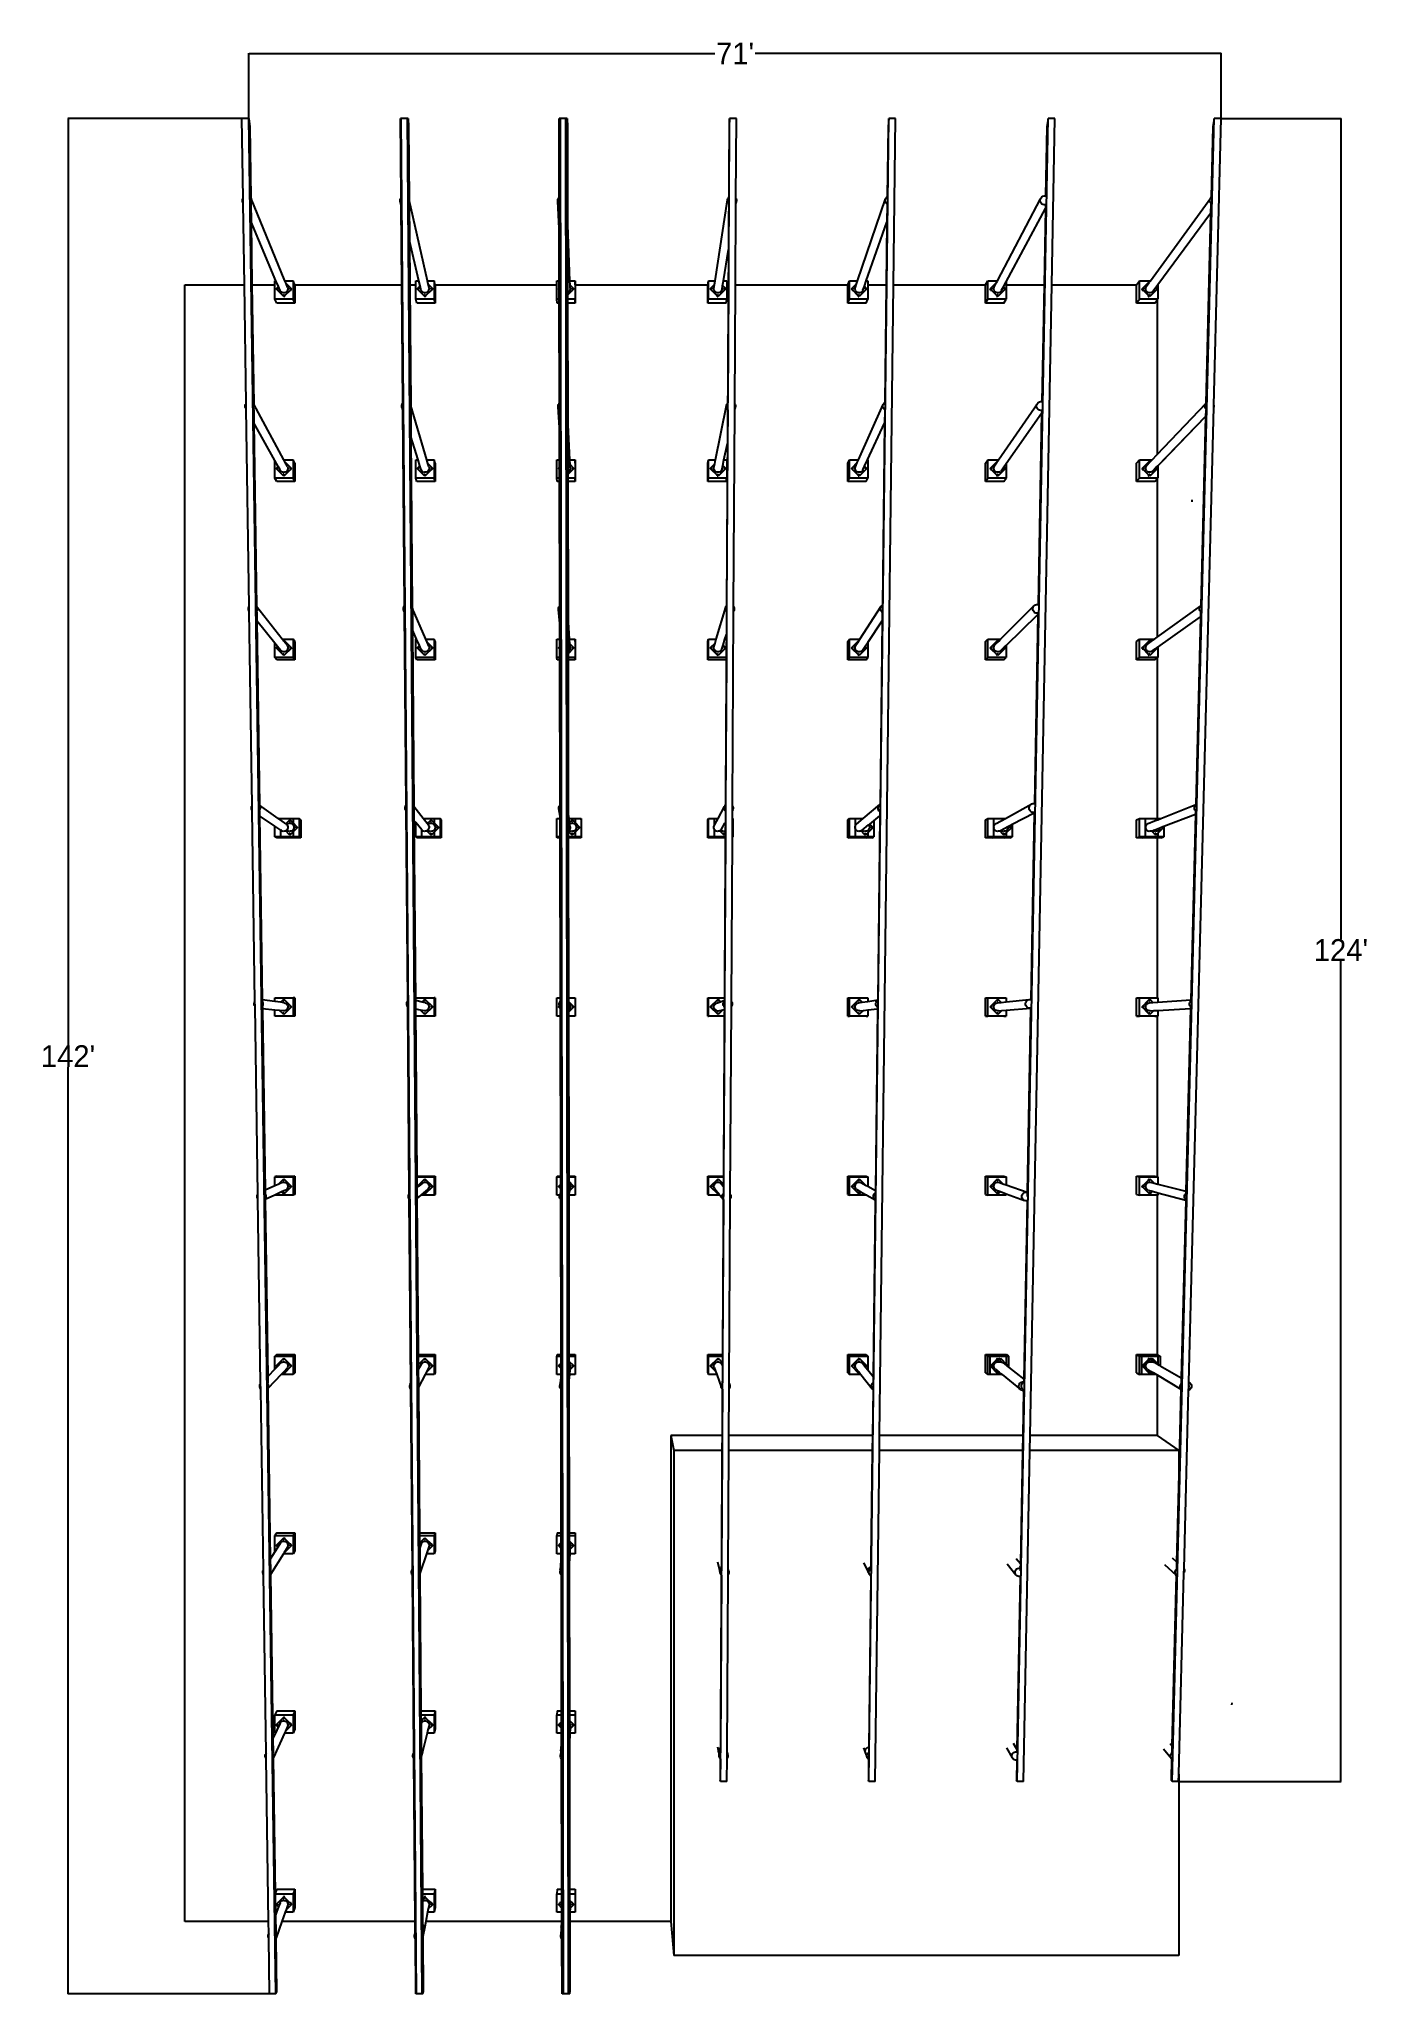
# Model space of a CAD drawing. Header units: inches. Extents: x -614 to 848, y -1045 to 1103.
import ezdxf

# ---------------------------------------------------------------- set-up
doc = ezdxf.new("R2010")
doc.units = ezdxf.units.IN
doc.header["$MEASUREMENT"] = 0
doc.dimstyles.get("Standard").update_dxf_attribs({"dimtxt": 24, "dimasz": 0.18, "dimexe": 0.18, "dimexo": 0.0625, "dimgap": 0.09, "dimtad": 0, "dimtih": 1, "dimtoh": 1, "dimdec": 4, "dimzin": 0, "dimdsep": 46, "dimtxsty": 'Standard', "dimcen": 0.09, "dimclrd": 1, "dimclre": 1, "dimclrt": 1, "dimadec": 0, "dimazin": 0, "dimtfac": 1, "dimtdec": 4, "dimtofl": 0, "dimtmove": 0, "dimatfit": 3, "dimfxl": 1, "dimtolj": 1, "dimtzin": 0, "dimarcsym": 0})

msp = doc.modelspace()

# ---------------------------------------------------------------- blocks, each defined once
blk = doc.blocks.new('*D1')
at = {"color": 1, "lineweight": -2, "transparency": 16777216}
for p, q in [((684.5, 1015.6), (816.2, 1015.6)), ((816, 1015.4), (816, 114.1)), ((816, -811.3), (816, 89.9)), ((637.7, -811.5), (816.2, -811.5))]:
    blk.add_line(p, q, dxfattribs=at)
at = {"color": 1, "transparency": 16777216}
for points in [[(816, 1015.4), (816, 1015.4), (816, 1015.6)], [(816, -811.3), (816, -811.3), (816, -811.5)]]:
    blk.add_solid(points, dxfattribs=at)
at = {"layer": 'Defpoints', "color": 0, "transparency": 16777216}
for p in [(684.5, 1015.6), (637.7, -811.5), (816, -811.5)]:
    blk.add_point(p, dxfattribs=at)
at = {"color": 1, "transparency": 16777216, "insert": (816, 102), "char_height": 24, "attachment_point": 5}
blk.add_mtext("\\A1;124'", dxfattribs=at)
blk = doc.blocks.new('*D2')
at = {"color": 1, "lineweight": -2, "transparency": 16777216}
for p, q in [((-383.6, 1015.6), (-383.6, 1087.2)), ((-383.4, 1087), (128.4, 1087)), ((684.3, 1087), (172.5, 1087)), ((684.5, 1015.6), (684.5, 1087.2))]:
    blk.add_line(p, q, dxfattribs=at)
at = {"color": 1, "transparency": 16777216}
for points in [[(-383.4, 1087.1), (-383.4, 1087), (-383.6, 1087)], [(684.3, 1087.1), (684.3, 1087), (684.5, 1087)]]:
    blk.add_solid(points, dxfattribs=at)
at = {"layer": 'Defpoints', "color": 0, "transparency": 16777216}
for p in [(-383.6, 1087), (-383.6, 1015.6), (684.5, 1015.6)]:
    blk.add_point(p, dxfattribs=at)
at = {"color": 1, "transparency": 16777216, "insert": (150.5, 1087), "char_height": 24, "attachment_point": 5}
blk.add_mtext("\\A1;71'", dxfattribs=at)
blk = doc.blocks.new('*D3')
at = {"color": 1, "lineweight": -2, "transparency": 16777216}
for p, q in [((-391.2, 1015.6), (-582.3, 1015.6)), ((-582.2, 1015.4), (-582.2, -2.5)), ((-582.2, -1044.6), (-582.2, -26.7)), ((-353.9, -1044.8), (-582.3, -1044.8))]:
    blk.add_line(p, q, dxfattribs=at)
at = {"color": 1, "transparency": 16777216}
for points in [[(-582.2, 1015.4), (-582.1, 1015.4), (-582.2, 1015.6)], [(-582.2, -1044.6), (-582.1, -1044.6), (-582.2, -1044.8)]]:
    blk.add_solid(points, dxfattribs=at)
at = {"layer": 'Defpoints', "color": 0, "transparency": 16777216}
for p in [(-391.1, 1015.6), (-582.2, -1044.8), (-353.8, -1044.8)]:
    blk.add_point(p, dxfattribs=at)
at = {"color": 1, "transparency": 16777216, "insert": (-582.2, -14.6), "char_height": 24, "attachment_point": 5}
blk.add_mtext("\\A1;142'", dxfattribs=at)

# ---------------------------------------------------------------- dimensions: what is measured, and where the dimension line sits
dim = msp.add_linear_dim(base=(-383.55785, 1087.03107), p1=(684.47466, 1015.55191), p2=(-383.55785, 1015.55191), text="71'", dimstyle='Standard')
dim.commit()
dim.dimension.update_dxf_attribs({"geometry": '*D2', "text_midpoint": (150.4584, 1087.03107)})
for base, p1, p2, text, picture, middle in [((-582.16015, -1044.7934), (-391.10751, 1015.55191), (-353.83011, -1044.7934), "142'", '*D3', (-582.16015, -14.62074)), ((816.01307, -811.49995), (684.47466, 1015.55191), (637.65167, -811.49995), "124'", '*D1', (816.01307, 102.02598))]:
    dim = msp.add_linear_dim(base=base, p1=p1, p2=p2, angle=90, text=text, dimstyle='Standard')
    dim.commit()
    dim.dimension.update_dxf_attribs({"geometry": picture, "text_midpoint": middle})

# ---------------------------------------------------------------- linework, layer by layer
for p, q in [((-383.55785, 1015.55191), (-391.10751, 1015.55191)), ((-389.8217, 928.1557), (-391.10751, 1015.55191)), ((-353.83011, -1044.7934), (-383.55785, 1015.55191)), ((-383.55785, 1015.55191), (-382.64661, 1006.77039)), ((-216.20691, 1015.55191), (-216.99333, 1015.55191)), ((-216.28397, 928.64935), (-216.99333, 1015.55191)), ((-199.44975, -1044.7934), (-216.20691, 1015.55191)), ((-209.44367, 1015.55191), (-216.20691, 1015.55191)), ((-193.21069, -1044.7934), (-209.44367, 1015.55191)), ((-208.65724, 1015.55191), (-209.44367, 1015.55191)), ((-192.48522, -1044.7934), (-208.65724, 1015.55191)), ((-208.65724, 1015.55191), (-208.16153, 1006.77039)), ((-41.30631, 1015.55191), (-42.87916, 1015.55191)), ((-42.73952, 928.9843), (-42.87916, 1015.55191)), ((-38.10485, -1044.7934), (-41.30631, 1015.55191)), ((-35.32949, 1015.55191), (-41.30631, 1015.55191)), ((-32.59127, -1044.7934), (-35.32949, 1015.55191)), ((-33.75664, 1015.55191), (-35.32949, 1015.55191)), ((-31.14033, -1044.7934), (-33.75664, 1015.55191)), ((-33.75664, 1015.55191), (-33.67644, 1006.77039)), ((134.56857, -811.49995), (144.44999, 1015.55191)), ((144.44999, 1015.55191), (144.10681, 1006.77039)), ((151.99965, 1015.55191), (144.44999, 1015.55191)), ((151.5016, 928.03755), (151.99965, 1015.55191)), ((297.50472, -811.49995), (319.35059, 1015.55191)), ((319.35059, 1015.55191), (318.59189, 1006.77039)), ((326.90026, 1015.55191), (319.35059, 1015.55191)), ((324.66183, 832.66782), (326.90026, 1015.55191)), ((460.44086, -811.49995), (494.25119, 1015.55191)), ((494.25119, 1015.55191), (493.07698, 1006.77039)), ((501.80086, 1015.55191), (494.25119, 1015.55191)), ((498.36482, 832.66782), (501.80086, 1015.55191)), ((630.61846, -811.49995), (676.92499, 1015.55191)), ((676.92499, 1015.55191), (675.31679, 1006.77039)), ((676.40361, 700.6164), (684.47466, 1015.55191)), ((684.47466, 1015.55191), (676.92499, 1015.55191)), ((-382.64661, 1006.77039), (-381.51838, 928.4077)), ((-208.16153, 1006.77039), (-207.53415, 926.66949)), ((-33.67644, 1006.77039), (-33.55214, 908.66802)), ((144.10681, 1006.77039), (143.68737, 929.04811)), ((318.59189, 1006.77039), (317.67221, 929.68588)), ((493.07698, 1006.77039), (491.66664, 930.39179)), ((675.31679, 1006.77039), (673.34936, 928.97482)), ((-390.56519, 926.13859), (-390.2426, 927.4053)), ((-390.54895, 924.83155), (-390.56519, 926.13859)), ((-390.19497, 923.57325), (-390.54895, 924.83155)), ((-390.2426, 927.4053), (-389.8217, 928.1557)), ((-389.74308, 922.81255), (-390.19497, 923.57325)), ((-389.73838, 922.49251), (-390.19497, 923.57325)), ((-389.74308, 922.81255), (-389.8217, 928.1557)), ((-381.58304, 928.51655), (-381.51838, 928.4077)), ((-380.94359, 923.68823), (-381.58304, 922.54818)), ((-381.51838, 928.4077), (-380.99122, 927.52028)), ((-380.99122, 927.52028), (-380.63724, 926.26198)), ((-343.94614, 837.33432), (-380.99122, 927.52028)), ((-380.62099, 924.95494), (-380.94359, 923.68823)), ((-380.63724, 926.26198), (-380.62099, 924.95494)), ((-217.34747, 926.13859), (-217.02487, 927.4053)), ((-217.33122, 924.83155), (-217.34747, 926.13859)), ((-216.97724, 923.57325), (-217.33122, 924.83155)), ((-216.214, 920.07732), (-217.33122, 924.83155)), ((-217.02487, 927.4053), (-216.38542, 928.54535)), ((-216.30966, 922.44944), (-216.97724, 923.57325)), ((-216.38542, 928.54535), (-216.28397, 928.64935)), ((-216.23275, 922.37443), (-216.28397, 928.64935)), ((-207.58294, 926.84293), (-207.53415, 926.66949)), ((-207.40327, 924.95494), (-207.58294, 924.24943)), ((-207.53415, 926.66949), (-207.41951, 926.26198)), ((-207.51275, 923.93691), (-207.18147, 881.64028)), ((-207.41951, 926.26198), (-207.40327, 924.95494)), ((-187.50578, 837.33432), (-207.41951, 926.26198)), ((-44.12974, 926.13859), (-43.80714, 927.4053)), ((-44.11349, 924.83155), (-44.12974, 926.13859)), ((-43.75952, 923.57325), (-44.11349, 924.83155)), ((-42.6845, 894.8729), (-44.11349, 924.83155)), ((-43.80714, 927.4053), (-43.16769, 928.54535)), ((-43.09193, 922.44944), (-43.75952, 923.57325)), ((-43.16769, 928.54535), (-42.73952, 928.9843)), ((-42.72841, 922.09485), (-42.73952, 928.9843)), ((128.59649, 837.33432), (142.23491, 926.13859)), ((142.23491, 926.13859), (142.5575, 927.4053)), ((142.25115, 924.83155), (142.23491, 926.13859)), ((142.60513, 923.57325), (142.25115, 924.83155)), ((142.5575, 927.4053), (143.19696, 928.54535)), ((143.27272, 922.44944), (142.60513, 923.57325)), ((143.19696, 928.54535), (143.68737, 929.04811)), ((143.68737, 929.04811), (143.70626, 929.06748)), ((151.45916, 920.57903), (152.17911, 924.95494)), ((151.47296, 923.00441), (151.5016, 928.03755)), ((151.85651, 923.68823), (151.47296, 923.00441)), ((151.5016, 928.03755), (151.80888, 927.52028)), ((151.80888, 927.52028), (152.16286, 926.26198)), ((152.17911, 924.95494), (151.85651, 923.68823)), ((152.16286, 926.26198), (152.17911, 924.95494)), ((285.10667, 837.33432), (315.77523, 927.4053)), ((315.45264, 926.13859), (315.77523, 927.4053)), ((315.46888, 924.83155), (315.45264, 926.13859)), ((315.82286, 923.57325), (315.46888, 924.83155)), ((315.77523, 927.4053), (316.41468, 928.54535)), ((316.49045, 922.44944), (315.82286, 923.57325)), ((316.41468, 928.54535), (317.32741, 929.48105)), ((317.32741, 929.48105), (317.67221, 929.68588)), ((317.67221, 929.68588), (317.70636, 929.70617)), ((438.73245, 837.33432), (485.92633, 927.4053)), ((485.60374, 926.13859), (485.92633, 927.4053)), ((485.61998, 924.83155), (485.60374, 926.13859)), ((485.97396, 923.57325), (485.61998, 924.83155)), ((485.92633, 927.4053), (486.56579, 928.54535)), ((486.64155, 922.44944), (485.97396, 923.57325)), ((486.56579, 928.54535), (487.47852, 929.48105)), ((487.47852, 929.48105), (488.60232, 930.14864)), ((488.60232, 930.14864), (489.86062, 930.50262)), ((489.86062, 930.50262), (491.16766, 930.51886)), ((491.16766, 930.51886), (491.66664, 930.39179)), ((491.66664, 930.39179), (491.70646, 930.38165)), ((606.82846, 837.33432), (672.93043, 928.54535)), ((671.96839, 926.13859), (672.29098, 927.4053)), ((671.98463, 924.83155), (671.96839, 926.13859)), ((672.33861, 923.57325), (671.98463, 924.83155)), ((672.29098, 927.4053), (672.93043, 928.54535)), ((673.0062, 922.44944), (672.33861, 923.57325)), ((672.93043, 928.54535), (673.34936, 928.97482)), ((673.34936, 928.97482), (673.43974, 929.06748)), ((-389.73838, 922.49251), (-389.74308, 922.81255)), ((-388.41683, 832.66782), (-389.73838, 922.49251)), ((-381.42865, 922.1749), (-381.14021, 902.14105)), ((-381.14021, 902.14105), (-380.13996, 832.66782)), ((-353.76039, 837.33432), (-381.14021, 902.14105)), ((-216.23275, 922.37443), (-216.30966, 922.44944)), ((-216.214, 920.07732), (-216.23275, 922.37443)), ((-215.50049, 832.66782), (-216.214, 920.07732)), ((-42.72841, 922.09485), (-43.09193, 922.44944)), ((-42.6845, 894.8729), (-42.72841, 922.09485)), ((-30.91817, 837.33432), (-33.55214, 908.66802)), ((-33.55214, 908.66802), (-33.44531, 824.36272)), ((143.70626, 922.02654), (143.27272, 922.44944)), ((143.64744, 921.64916), (143.37655, 871.45241)), ((150.95885, 832.66782), (151.45916, 920.57903)), ((151.45916, 920.57903), (151.47296, 923.00441)), ((317.42615, 921.53671), (316.49045, 922.44944)), ((317.56833, 920.97924), (317.3384, 901.7071)), ((317.70636, 921.37954), (317.42615, 921.53671)), ((448.28659, 836.13865), (491.41151, 916.57472)), ((487.57725, 921.53671), (486.64155, 922.44944)), ((488.7173, 920.89726), (487.57725, 921.53671)), ((489.98401, 920.57467), (488.7173, 920.89726)), ((491.41151, 916.57472), (489.86216, 832.66782)), ((491.29105, 920.59091), (489.98401, 920.57467)), ((491.70646, 920.70777), (491.29105, 920.59091)), ((491.48, 920.28372), (491.41151, 916.57472)), ((614.86396, 833.01444), (672.9114, 911.65679)), ((672.9114, 911.65679), (667.62553, 702.64445)), ((673.1641, 921.64916), (672.9114, 911.65679)), ((673.43974, 922.02654), (673.0062, 922.44944)), ((-196.76977, 837.33432), (-207.18147, 881.64028)), ((-207.18147, 881.64028), (-206.7979, 832.66782)), ((-42.59169, 837.33432), (-42.6845, 894.8729)), ((294.68364, 837.33432), (317.3384, 901.7071)), ((317.3384, 901.7071), (316.5147, 832.66782)), ((137.76324, 837.33432), (143.37655, 871.45241)), ((143.37655, 871.45241), (143.16725, 832.66782)), ((-453.98464, -965.3808), (-453.98464, 832.66782)), ((-453.98464, 832.66782), (-388.41683, 832.66782)), ((-386.50336, 702.6109), (-388.41683, 832.66782)), ((-380.13996, 832.66782), (-354.99509, 832.66782)), ((-380.13996, 832.66782), (-378.25986, 702.08278)), ((-354.99509, 837.33432), (-353.76039, 837.33432)), ((-354.99509, 832.66782), (-354.99509, 837.33432)), ((-354.99509, 817.1943), (-354.99509, 832.66782)), ((-353.01669, 812.64005), (-354.99509, 817.1943)), ((-334.85508, 817.1943), (-354.99509, 817.1943)), ((-351.07018, 830.96671), (-353.76039, 837.33432)), ((-353.64391, 828.39298), (-352.89706, 829.13983)), ((-352.89706, 827.64613), (-353.64391, 828.39298)), ((-353.63055, 828.36168), (-353.64391, 828.39298)), ((-353.64391, 828.39298), (-352.6306, 828.39298)), ((-352.88373, 827.61486), (-353.63055, 828.36168)), ((-352.89706, 829.13983), (-351.07018, 830.96671)), ((-352.72921, 828.92108), (-352.89706, 829.13983)), ((-352.89706, 827.64613), (-352.72921, 827.86487)), ((-352.88373, 827.61486), (-352.89706, 827.64613)), ((-345.9204, 820.66947), (-352.89706, 827.64613)), ((-345.90733, 820.63846), (-352.88373, 827.61486)), ((-352.64182, 828.71011), (-352.72921, 828.92108)), ((-352.72921, 827.86487), (-352.62369, 828.11961)), ((-352.66498, 828.5827), (-352.65119, 828.68751)), ((-352.65119, 828.4779), (-352.66498, 828.5827)), ((-352.65119, 828.68751), (-352.64182, 828.71011)), ((-352.62369, 828.41153), (-352.65119, 828.4779)), ((-352.64429, 828.46125), (-352.63749, 828.40961)), ((-352.64182, 828.71011), (-352.61073, 828.78517)), ((-352.63749, 828.40961), (-352.6306, 828.39298)), ((-352.6306, 828.39298), (-352.61833, 828.39298)), ((-352.6306, 828.39298), (-352.59561, 828.30851)), ((-352.62369, 828.41153), (-352.62369, 828.40592)), ((-352.61073, 828.38023), (-352.62369, 828.41153)), ((-352.62369, 828.40592), (-352.59509, 828.33687)), ((-352.62369, 828.11961), (-352.59509, 828.33687)), ((-352.61833, 828.39298), (-352.61601, 828.39298)), ((-352.61073, 828.78517), (-352.54638, 828.86904)), ((-352.60913, 828.37814), (-352.61073, 828.38023)), ((-352.59435, 828.34248), (-352.60913, 828.37814)), ((-352.59251, 828.35648), (-352.60913, 828.37814)), ((-352.59561, 828.30851), (-352.53777, 828.23313)), ((-352.59509, 828.33687), (-352.59435, 828.34248)), ((-352.59509, 828.33687), (-352.58182, 828.30482)), ((-352.59435, 828.34248), (-352.59251, 828.35648)), ((-352.58324, 828.31566), (-352.59435, 828.34248)), ((-352.54638, 828.29637), (-352.59251, 828.35648)), ((-352.52767, 828.24323), (-352.58324, 828.31566)), ((-352.58182, 828.30482), (-352.5152, 828.218)), ((-352.54638, 828.86904), (-352.46251, 828.93339)), ((-352.50572, 828.26517), (-352.54638, 828.29637)), ((-352.53777, 828.23313), (-352.53338, 828.22741)), ((-352.53338, 828.22741), (-352.529, 828.2217)), ((-352.529, 828.2217), (-352.44218, 828.15508)), ((-352.52767, 828.24323), (-352.50572, 828.26517)), ((-352.5189, 828.2318), (-352.52767, 828.24323)), ((-352.43504, 828.16745), (-352.5189, 828.2318)), ((-352.5152, 828.218), (-352.42838, 828.15138)), ((-352.46251, 828.23201), (-352.50572, 828.26517)), ((-352.46251, 828.93339), (-352.36485, 828.97384)), ((-352.36485, 828.19156), (-352.46251, 828.23201)), ((-352.44218, 828.15508), (-352.34108, 828.1132)), ((-352.33738, 828.127), (-352.43504, 828.16745)), ((-352.32728, 828.10951), (-352.42838, 828.15138)), ((-352.36485, 828.97384), (-352.26005, 828.98764)), ((-352.26005, 828.17776), (-352.36485, 828.19156)), ((-352.34108, 828.1132), (-352.33394, 828.11226)), ((-352.23259, 828.1132), (-352.33738, 828.127)), ((-352.33394, 828.11226), (-352.23259, 828.09892)), ((-352.32728, 828.10951), (-352.21879, 828.09522)), ((-352.26005, 828.98764), (-352.15524, 828.97384)), ((-352.15524, 828.19156), (-352.26005, 828.17776)), ((-352.23259, 828.1132), (-352.23259, 828.18138)), ((-352.12779, 828.127), (-352.23259, 828.1132)), ((-352.23259, 828.11035), (-352.23259, 828.1132)), ((-352.23259, 828.09892), (-352.12409, 828.1132)), ((-352.23259, 828.09892), (-352.23259, 828.11035)), ((-352.21879, 828.09522), (-352.11029, 828.10951)), ((-352.15524, 828.97384), (-352.05758, 828.93339)), ((-352.05758, 828.23201), (-352.15524, 828.19156)), ((-352.03309, 828.16518), (-352.12779, 828.127)), ((-352.12409, 828.1132), (-352.02299, 828.15508)), ((-352.11029, 828.10951), (-352.00919, 828.15138)), ((-352.05758, 828.93339), (-351.97371, 828.86904)), ((-351.97371, 828.29637), (-352.05758, 828.23201)), ((-352.03309, 828.16518), (-351.94627, 828.2318)), ((-352.02299, 828.15508), (-351.93617, 828.2217)), ((-352.00919, 828.15138), (-351.92238, 828.218)), ((-351.97371, 828.86904), (-351.93859, 828.82327)), ((-351.90936, 828.38023), (-351.97371, 828.29637)), ((-351.87966, 828.31861), (-351.94627, 828.2318)), ((-351.92238, 828.81082), (-351.93859, 828.82327)), ((-351.93859, 828.82327), (-351.90936, 828.78517)), ((-351.93617, 828.2217), (-351.86956, 828.30851)), ((-351.88339, 828.72246), (-351.90936, 828.78517)), ((-351.86891, 828.4779), (-351.90936, 828.38023)), ((-351.86956, 828.7277), (-351.90432, 828.77301)), ((-351.88339, 828.72246), (-351.88193, 828.72056)), ((-351.88193, 828.72056), (-351.86891, 828.68751)), ((-351.87966, 828.31861), (-351.84314, 828.40677)), ((-351.82768, 828.6266), (-351.86956, 828.7277)), ((-351.86956, 828.30851), (-351.82886, 828.40677)), ((-351.86891, 828.68751), (-351.85511, 828.5827)), ((-351.86891, 828.68751), (-351.84148, 828.62291)), ((-351.85511, 828.5827), (-351.86891, 828.4779)), ((-351.84314, 828.40677), (-351.84148, 828.41331)), ((-351.84148, 828.62291), (-351.82768, 828.51811)), ((-351.82768, 828.51811), (-351.84148, 828.41331)), ((-351.82886, 828.40677), (-351.82768, 828.40961)), ((-351.8134, 828.51811), (-351.82768, 828.6266)), ((-351.82768, 828.40961), (-351.8134, 828.51811)), ((-349.29304, 826.76029), (-351.07018, 830.96671)), ((-348.69543, 825.75428), (-349.29304, 826.76029)), ((-347.85781, 824.93723), (-348.69543, 825.75428)), ((-346.83726, 824.36481), (-347.85781, 824.93723)), ((-345.70334, 824.07603), (-346.83726, 824.36481)), ((-345.70165, 820.83732), (-345.9204, 820.66947)), ((-345.90733, 820.63846), (-345.9204, 820.66947)), ((-345.17355, 819.92262), (-345.9204, 820.66947)), ((-345.16051, 819.89164), (-345.90733, 820.63846)), ((-345.87818, 821.64487), (-345.86438, 821.74968)), ((-345.86438, 821.54007), (-345.87818, 821.64487)), ((-345.86438, 821.74968), (-345.82393, 821.84734)), ((-345.85816, 821.52504), (-345.86438, 821.54007)), ((-345.85816, 821.52504), (-345.85122, 821.47233)), ((-345.82393, 821.4424), (-345.85816, 821.52504)), ((-345.85122, 821.47233), (-345.80934, 821.37123)), ((-345.82393, 821.84734), (-345.75958, 821.93121)), ((-345.82298, 821.44117), (-345.82393, 821.4424)), ((-345.79697, 821.37837), (-345.82298, 821.44117)), ((-345.75958, 821.35854), (-345.82298, 821.44117)), ((-345.80934, 821.37123), (-345.74272, 821.28441)), ((-345.73262, 821.29451), (-345.79697, 821.37837)), ((-345.75958, 821.93121), (-345.67571, 821.99556)), ((-345.67571, 821.29419), (-345.75958, 821.35854)), ((-345.74272, 821.28441), (-345.65591, 821.21779)), ((-345.64876, 821.23016), (-345.73262, 821.29451)), ((-344.53331, 824.09057), (-345.70334, 824.07603)), ((-345.44692, 820.94283), (-345.70165, 820.83732)), ((-345.67571, 821.99556), (-345.57805, 822.03601)), ((-345.57805, 821.25373), (-345.67571, 821.29419)), ((-345.65591, 821.21779), (-345.5548, 821.17592)), ((-345.55111, 821.18971), (-345.64876, 821.23016)), ((-345.57805, 822.03601), (-345.47324, 822.04981)), ((-345.47324, 821.23994), (-345.57805, 821.25373)), ((-345.5548, 821.17592), (-345.44631, 821.16163)), ((-345.44631, 821.17592), (-345.55111, 821.18971)), ((-345.47324, 822.04981), (-345.36844, 822.03601)), ((-345.36844, 821.25373), (-345.47324, 821.23994)), ((-345.17355, 820.97882), (-345.44692, 820.94283)), ((-345.44631, 821.17592), (-345.44631, 821.24348)), ((-345.34151, 821.18971), (-345.44631, 821.17592)), ((-345.44631, 821.16163), (-345.33782, 821.17592)), ((-345.44631, 821.16163), (-345.44631, 821.17592)), ((-345.36844, 822.03601), (-345.27077, 821.99556)), ((-345.27077, 821.29419), (-345.36844, 821.25373)), ((-345.24386, 821.23016), (-345.34151, 821.18971)), ((-345.33782, 821.17592), (-345.23672, 821.21779)), ((-345.27077, 821.99556), (-345.18691, 821.93121)), ((-345.18691, 821.35854), (-345.27077, 821.29419)), ((-345.16, 821.29451), (-345.24386, 821.23016)), ((-345.23672, 821.21779), (-345.1499, 821.28441)), ((-345.18691, 821.93121), (-345.12256, 821.84734)), ((-345.12256, 821.4424), (-345.18691, 821.35854)), ((-344.90018, 820.94283), (-345.17355, 820.97882)), ((-345.12241, 819.97375), (-345.17355, 819.92262)), ((-345.16051, 819.89164), (-345.17355, 819.92262)), ((-345.09129, 819.96086), (-345.16051, 819.89164)), ((-345.09565, 821.37837), (-345.16, 821.29451)), ((-345.1499, 821.28441), (-345.08328, 821.37123)), ((-345.1499, 821.28441), (-345.1499, 819.92262)), ((-345.11739, 821.83486), (-345.12256, 821.84734)), ((-345.0821, 821.54007), (-345.12256, 821.4424)), ((-344.55765, 820.53851), (-345.12241, 819.97375)), ((-345.12241, 819.97375), (-345.09129, 819.96086)), ((-345.08328, 821.79042), (-345.11739, 821.83486)), ((-345.09645, 821.78431), (-345.11739, 821.83486)), ((-345.09645, 821.78431), (-345.09565, 821.78328)), ((-345.09565, 821.78328), (-345.0821, 821.74968)), ((-345.0552, 821.47602), (-345.09565, 821.37837)), ((-344.54476, 820.50738), (-345.09129, 819.96086)), ((-345.09129, 819.96086), (-345.03342, 819.93689)), ((-345.0414, 821.68932), (-345.08328, 821.79042)), ((-345.08328, 821.37123), (-345.0414, 821.47233)), ((-345.0821, 821.74968), (-345.0683, 821.64487)), ((-345.0821, 821.74968), (-345.0552, 821.68562)), ((-345.0683, 821.64487), (-345.0821, 821.54007)), ((-345.0552, 821.68562), (-345.0414, 821.58082)), ((-345.0414, 821.58082), (-345.0552, 821.47602)), ((-345.02712, 821.58082), (-345.0414, 821.68932)), ((-345.0414, 821.47233), (-345.02712, 821.58082)), ((-345.03342, 819.93689), (-344.92508, 819.92262)), ((-344.92508, 819.92262), (-344.81675, 819.93689)), ((-344.64545, 820.83732), (-344.90018, 820.94283)), ((-344.81675, 819.93689), (-344.71581, 819.9787)), ((-344.71581, 819.9787), (-344.62912, 820.04522)), ((-344.4267, 820.66947), (-344.64545, 820.83732)), ((-344.62912, 820.04522), (-344.5626, 820.1319)), ((-344.5626, 820.1319), (-344.52079, 820.23285)), ((-344.43859, 820.65757), (-344.55765, 820.53851)), ((-344.54476, 820.50738), (-344.55765, 820.53851)), ((-344.41369, 820.63846), (-344.54476, 820.50738)), ((-344.52079, 820.44951), (-344.54476, 820.50738)), ((-343.40691, 824.40744), (-344.53331, 824.09057)), ((-344.50653, 820.34118), (-344.52079, 820.44951)), ((-344.52079, 820.23285), (-344.50653, 820.34118)), ((-344.4267, 820.66947), (-344.43859, 820.65757)), ((-344.41369, 820.63846), (-344.43859, 820.65757)), ((-338.00842, 827.08775), (-344.4267, 820.66947)), ((-344.41369, 820.63846), (-344.4267, 820.66947)), ((-337.99553, 827.05662), (-344.41369, 820.63846)), ((-343.94614, 837.33432), (-334.85508, 837.33432)), ((-342.76218, 834.45197), (-343.94614, 837.33432)), ((-342.4009, 825.00505), (-343.40691, 824.40744)), ((-342.76218, 834.45197), (-337.45004, 829.13983)), ((-341.05406, 830.29357), (-342.76218, 834.45197)), ((-341.58385, 825.84267), (-342.4009, 825.00505)), ((-341.01143, 826.86322), (-341.58385, 825.84267)), ((-341.05406, 830.29357), (-340.73719, 829.16717)), ((-340.72265, 827.99714), (-341.01143, 826.86322)), ((-340.73719, 829.16717), (-340.72265, 827.99714)), ((-338.56379, 828.5689), (-338.54999, 828.67371)), ((-338.54999, 828.4641), (-338.56379, 828.5689)), ((-338.54999, 828.67371), (-338.50954, 828.77137)), ((-338.5236, 828.39951), (-338.54999, 828.4641)), ((-338.54468, 828.45108), (-338.5374, 828.39582)), ((-338.5374, 828.39582), (-338.49552, 828.29472)), ((-338.50954, 828.36643), (-338.5236, 828.39951)), ((-338.50954, 828.77137), (-338.44519, 828.85524)), ((-338.44519, 828.28257), (-338.50954, 828.36643)), ((-338.48315, 828.30186), (-338.50954, 828.36643)), ((-338.49552, 828.29472), (-338.43768, 828.21933)), ((-338.42758, 828.22943), (-338.48315, 828.30186)), ((-338.44519, 828.85524), (-338.36132, 828.91959)), ((-338.40516, 828.25185), (-338.44519, 828.28257)), ((-338.43768, 828.21933), (-338.43901, 828.218)), ((-338.43901, 828.218), (-338.43329, 828.21362)), ((-338.42758, 828.22943), (-338.43768, 828.21933)), ((-338.43768, 828.21933), (-338.43329, 828.21362)), ((-338.43329, 828.21362), (-338.35219, 828.15138)), ((-338.43329, 828.21362), (-338.42891, 828.2079)), ((-338.42891, 828.2079), (-338.34209, 828.14128)), ((-338.40516, 828.25185), (-338.42758, 828.22943)), ((-338.41881, 828.218), (-338.42758, 828.22943)), ((-338.33495, 828.15365), (-338.41881, 828.218)), ((-338.36132, 828.21822), (-338.40516, 828.25185)), ((-338.36132, 828.91959), (-338.26366, 828.96004)), ((-338.26366, 828.17776), (-338.36132, 828.21822)), ((-338.35219, 828.15138), (-338.25109, 828.10951)), ((-338.34209, 828.14128), (-338.24099, 828.09941)), ((-338.23729, 828.1132), (-338.33495, 828.15365)), ((-338.26366, 828.96004), (-338.15885, 828.97384)), ((-338.15885, 828.16397), (-338.26366, 828.17776)), ((-338.25109, 828.10951), (-338.14259, 828.09522)), ((-338.24099, 828.09941), (-338.13249, 828.08512)), ((-338.13249, 828.09941), (-338.23729, 828.1132)), ((-338.15885, 828.97384), (-338.05405, 828.96004)), ((-338.05405, 828.17776), (-338.15885, 828.16397)), ((-338.14259, 828.09522), (-338.13249, 828.09655)), ((-338.13249, 828.09941), (-338.13249, 828.16744)), ((-338.0277, 828.1132), (-338.13249, 828.09941)), ((-338.13249, 828.09655), (-338.0341, 828.10951)), ((-338.13249, 828.09655), (-338.13249, 828.09941)), ((-338.13249, 828.08512), (-338.024, 828.09941)), ((-338.13249, 828.08512), (-338.13249, 828.09655)), ((-338.05405, 828.96004), (-337.95639, 828.91959)), ((-337.95639, 828.21822), (-338.05405, 828.17776)), ((-338.0341, 828.10951), (-338.0277, 828.1132)), ((-337.933, 828.15138), (-338.0277, 828.1132)), ((-338.024, 828.09941), (-337.9229, 828.14128)), ((-337.4564, 827.63976), (-338.00842, 827.08775)), ((-338.00842, 827.08775), (-337.99553, 827.05662)), ((-337.43729, 827.61486), (-337.99553, 827.05662)), ((-337.99553, 827.05662), (-337.99487, 827.05503)), ((-337.99487, 827.05503), (-337.92835, 826.96835)), ((-337.95639, 828.91959), (-337.87252, 828.85524)), ((-337.87252, 828.28257), (-337.95639, 828.21822)), ((-337.933, 828.15138), (-337.84618, 828.218)), ((-337.92835, 826.96835), (-337.84167, 826.90183)), ((-337.9229, 828.14128), (-337.83608, 828.2079)), ((-337.87252, 828.85524), (-337.80817, 828.77137)), ((-337.80817, 828.36643), (-337.87252, 828.28257)), ((-337.77956, 828.30482), (-337.84618, 828.218)), ((-337.84167, 826.90183), (-337.74072, 826.86001)), ((-337.83608, 828.2079), (-337.76946, 828.29472)), ((-337.80817, 828.77137), (-337.79909, 828.74945)), ((-337.76771, 828.4641), (-337.80817, 828.36643)), ((-337.76946, 828.71391), (-337.80184, 828.75611)), ((-337.77956, 828.72401), (-337.79909, 828.74945)), ((-337.79909, 828.74945), (-337.76771, 828.67371)), ((-337.73769, 828.62291), (-337.77956, 828.72401)), ((-337.75545, 828.36303), (-337.77956, 828.30482)), ((-337.72759, 828.61281), (-337.76946, 828.71391)), ((-337.76946, 828.29472), (-337.72876, 828.39298)), ((-337.76771, 828.67371), (-337.76752, 828.6722)), ((-337.75392, 828.5689), (-337.76771, 828.4641)), ((-337.76752, 828.6722), (-337.74138, 828.60911)), ((-337.76752, 828.6722), (-337.75392, 828.5689)), ((-337.73616, 828.56944), (-337.75939, 828.39298)), ((-337.75939, 828.39298), (-337.75545, 828.36303)), ((-337.74305, 828.39298), (-337.75545, 828.36303)), ((-337.75545, 828.36303), (-337.7234, 828.11961)), ((-337.74305, 828.39298), (-337.75373, 828.39298)), ((-337.74138, 828.39951), (-337.74305, 828.39298)), ((-337.72876, 828.39298), (-337.74305, 828.39298)), ((-337.74138, 828.60911), (-337.73616, 828.56944)), ((-337.72759, 828.50431), (-337.74138, 828.39951)), ((-337.74138, 828.39951), (-337.73769, 828.40592)), ((-337.74072, 826.86001), (-337.63239, 826.84575)), ((-337.7334, 828.59038), (-337.73769, 828.62291)), ((-337.73769, 828.40592), (-337.7234, 828.51441)), ((-337.7334, 828.59038), (-337.73616, 828.56944)), ((-337.73616, 828.56944), (-337.72759, 828.50431)), ((-337.7234, 828.66634), (-337.7334, 828.59038)), ((-337.7234, 828.51441), (-337.7334, 828.59038)), ((-337.72876, 828.39298), (-337.72759, 828.39582)), ((-336.70319, 828.39298), (-337.72876, 828.39298)), ((-337.7133, 828.50431), (-337.72759, 828.61281)), ((-337.72759, 828.39582), (-337.7133, 828.50431)), ((-337.61789, 828.92108), (-337.7234, 828.66634)), ((-337.7234, 828.11961), (-337.61789, 827.86487)), ((-337.63239, 826.84575), (-337.52406, 826.86001)), ((-337.45004, 829.13983), (-337.61789, 828.92108)), ((-337.61789, 827.86487), (-337.45004, 827.64613)), ((-337.52406, 826.86001), (-337.42311, 826.90183)), ((-337.45004, 827.64613), (-337.4564, 827.63976)), ((-337.4564, 827.63976), (-337.43729, 827.61486)), ((-337.44575, 827.63561), (-337.4564, 827.63976)), ((-337.45004, 829.13983), (-336.70319, 828.39298)), ((-337.37155, 827.72461), (-337.45004, 827.64613)), ((-337.44575, 827.63561), (-337.45004, 827.64613)), ((-337.43729, 827.61486), (-337.44575, 827.63561)), ((-337.42472, 827.62742), (-337.44575, 827.63561)), ((-337.42472, 827.62742), (-337.43729, 827.61486)), ((-337.35881, 827.69334), (-337.42472, 827.62742)), ((-337.42311, 827.62679), (-337.42472, 827.62742)), ((-337.41864, 827.62336), (-337.42311, 827.62679)), ((-337.42311, 826.90183), (-337.33642, 826.96835)), ((-336.71248, 828.38369), (-337.37155, 827.72461)), ((-337.35881, 827.69334), (-337.37155, 827.72461)), ((-336.69047, 828.36168), (-337.35881, 827.69334)), ((-337.26991, 827.47359), (-337.35881, 827.69334)), ((-337.33642, 826.96835), (-337.26991, 827.05503)), ((-337.26991, 827.47359), (-337.33226, 827.55485)), ((-337.22809, 827.37264), (-337.26991, 827.47359)), ((-337.26991, 827.05503), (-337.22809, 827.15598)), ((-337.21383, 827.26431), (-337.22809, 827.37264)), ((-337.22809, 827.15598), (-337.21383, 827.26431)), ((-336.70319, 828.39298), (-336.71248, 828.38369)), ((-336.71248, 828.38369), (-336.69047, 828.36168)), ((-336.69047, 828.36168), (-336.70319, 828.39298)), ((-334.85508, 837.33432), (-334.85508, 817.1943)), ((-332.98892, 832.66782), (-334.85508, 837.33432)), ((-332.98892, 812.64005), (-334.85508, 817.1943)), ((-332.98892, 832.66782), (-215.50049, 832.66782)), ((-332.98892, 832.66782), (-332.98892, 812.64005)), ((-214.44071, 702.83686), (-215.50049, 832.66782)), ((-206.7979, 832.66782), (-200.16876, 832.66782)), ((-206.7979, 832.66782), (-205.76159, 700.35564)), ((-200.16876, 837.33432), (-196.76977, 837.33432)), ((-200.16876, 832.66782), (-200.16876, 837.33432)), ((-200.16876, 817.1943), (-200.16876, 832.66782)), ((-199.05321, 812.64005), (-200.16876, 817.1943)), ((-180.02875, 817.1943), (-200.16876, 817.1943)), ((-198.58362, 828.39298), (-197.83677, 829.13983)), ((-197.83677, 827.64613), (-198.58362, 828.39298)), ((-198.57612, 828.36168), (-198.58362, 828.39298)), ((-198.58362, 828.39298), (-197.57031, 828.39298)), ((-197.82929, 827.61486), (-198.57612, 828.36168)), ((-197.83677, 829.13983), (-195.41355, 831.56305)), ((-197.66892, 828.92108), (-197.83677, 829.13983)), ((-197.83677, 827.64613), (-197.66892, 827.86487)), ((-197.82929, 827.61486), (-197.83677, 827.64613)), ((-190.86011, 820.66947), (-197.83677, 827.64613)), ((-190.8529, 820.63846), (-197.82929, 827.61486)), ((-197.57549, 828.69552), (-197.66892, 828.92108)), ((-197.66892, 827.86487), (-197.5634, 828.11961)), ((-197.5926, 828.5827), (-197.57881, 828.68751)), ((-197.57881, 828.4779), (-197.5926, 828.5827)), ((-197.58779, 828.54615), (-197.59148, 828.51811)), ((-197.59148, 828.51811), (-197.5772, 828.40961)), ((-197.57881, 828.68751), (-197.57549, 828.69552)), ((-197.5634, 828.41331), (-197.57881, 828.4779)), ((-197.56928, 828.45489), (-197.57881, 828.4779)), ((-197.5772, 828.40961), (-197.57031, 828.39298)), ((-197.57549, 828.69552), (-197.53835, 828.78517)), ((-197.57031, 828.39298), (-197.55804, 828.39298)), ((-197.57031, 828.39298), (-197.53532, 828.30851)), ((-197.5634, 828.41331), (-197.56928, 828.45489)), ((-197.53835, 828.38023), (-197.56928, 828.45489)), ((-197.5634, 828.41331), (-197.5634, 828.40592)), ((-197.5634, 828.41331), (-197.53406, 828.34248)), ((-197.5634, 828.40592), (-197.5348, 828.33687)), ((-197.5634, 828.11961), (-197.5348, 828.33687)), ((-197.55804, 828.39298), (-197.55498, 828.39298)), ((-197.55498, 828.39298), (-197.54363, 828.39298)), ((-197.53835, 828.78517), (-197.474, 828.86904)), ((-197.53045, 828.36993), (-197.53835, 828.38023)), ((-197.53532, 828.30851), (-197.47748, 828.23313)), ((-197.5348, 828.33687), (-197.53406, 828.34248)), ((-197.5348, 828.33687), (-197.52153, 828.30482)), ((-197.53406, 828.34248), (-197.53045, 828.36993)), ((-197.52295, 828.31566), (-197.53406, 828.34248)), ((-197.474, 828.29637), (-197.53045, 828.36993)), ((-197.46738, 828.24323), (-197.52295, 828.31566)), ((-197.52153, 828.30482), (-197.45491, 828.218)), ((-197.47748, 828.23313), (-197.47309, 828.22741)), ((-197.474, 828.86904), (-197.39013, 828.93339)), ((-197.44018, 828.27042), (-197.474, 828.29637)), ((-197.47309, 828.22741), (-197.46871, 828.2217)), ((-197.46871, 828.2217), (-197.38189, 828.15508)), ((-197.46738, 828.24323), (-197.44018, 828.27042)), ((-197.45861, 828.2318), (-197.46738, 828.24323)), ((-197.37475, 828.16745), (-197.45861, 828.2318)), ((-197.45491, 828.218), (-197.36809, 828.15138)), ((-197.39013, 828.23201), (-197.44018, 828.27042)), ((-197.39013, 828.93339), (-197.29247, 828.97384)), ((-197.29247, 828.19156), (-197.39013, 828.23201)), ((-197.38189, 828.15508), (-197.28079, 828.1132)), ((-197.27709, 828.127), (-197.37475, 828.16745)), ((-197.26699, 828.10951), (-197.36809, 828.15138)), ((-197.29247, 828.97384), (-197.18767, 828.98764)), ((-197.18767, 828.17776), (-197.29247, 828.19156)), ((-197.28079, 828.1132), (-197.27365, 828.11226)), ((-197.17229, 828.1132), (-197.27709, 828.127)), ((-197.27365, 828.11226), (-197.17229, 828.09892)), ((-197.26699, 828.10951), (-197.1585, 828.09522)), ((-197.18767, 828.98764), (-197.08286, 828.97384)), ((-197.08286, 828.19156), (-197.18767, 828.17776)), ((-197.17229, 828.1132), (-197.17229, 828.17979)), ((-197.0675, 828.127), (-197.17229, 828.1132)), ((-197.17229, 828.11035), (-197.17229, 828.1132)), ((-197.17229, 828.09892), (-197.0638, 828.1132)), ((-197.17229, 828.09892), (-197.17229, 828.11035)), ((-197.1585, 828.09522), (-197.05, 828.10951)), ((-197.08286, 828.97384), (-196.9852, 828.93339)), ((-196.9852, 828.23201), (-197.08286, 828.19156)), ((-196.9728, 828.16518), (-197.0675, 828.127)), ((-197.0638, 828.1132), (-196.9627, 828.15508)), ((-197.05, 828.10951), (-196.9489, 828.15138)), ((-196.9852, 828.93339), (-196.90133, 828.86904)), ((-196.90133, 828.29637), (-196.9852, 828.23201)), ((-196.9728, 828.16518), (-196.88598, 828.2318)), ((-196.9627, 828.15508), (-196.87588, 828.2217)), ((-196.9489, 828.15138), (-196.86209, 828.218)), ((-196.90133, 828.86904), (-196.83698, 828.78517)), ((-196.83698, 828.38023), (-196.90133, 828.29637)), ((-196.81936, 828.31861), (-196.88598, 828.2318)), ((-196.87588, 828.2217), (-196.80926, 828.30851)), ((-196.83698, 828.78517), (-196.79653, 828.68751)), ((-196.79653, 828.4779), (-196.83698, 828.38023)), ((-196.81936, 828.31861), (-196.78285, 828.40677)), ((-196.80926, 828.7277), (-196.81776, 828.73878)), ((-196.76739, 828.6266), (-196.80926, 828.7277)), ((-196.80926, 828.30851), (-196.76856, 828.40677)), ((-196.78118, 828.62291), (-196.79653, 828.68751)), ((-196.79653, 828.68751), (-196.79121, 828.6471)), ((-196.78273, 828.5827), (-196.79653, 828.4779)), ((-196.79121, 828.6471), (-196.78118, 828.62291)), ((-196.79121, 828.6471), (-196.78273, 828.5827)), ((-196.78285, 828.40677), (-196.78118, 828.41331)), ((-196.78118, 828.62291), (-196.76739, 828.51811)), ((-196.76739, 828.51811), (-196.78118, 828.41331)), ((-195.41355, 831.56305), (-196.76977, 837.33432)), ((-196.76856, 828.40677), (-196.76739, 828.40961)), ((-196.7531, 828.51811), (-196.76739, 828.6266)), ((-196.76739, 828.40961), (-196.7531, 828.51811)), ((-194.54962, 827.88669), (-195.41355, 831.56305)), ((-194.23275, 826.76029), (-194.54962, 827.88669)), ((-193.63514, 825.75428), (-194.23275, 826.76029)), ((-192.79752, 824.93723), (-193.63514, 825.75428)), ((-191.77697, 824.36481), (-192.79752, 824.93723)), ((-190.64305, 824.07603), (-191.77697, 824.36481)), ((-190.64136, 820.83732), (-190.86011, 820.66947)), ((-190.8529, 820.63846), (-190.86011, 820.66947)), ((-190.11326, 819.92262), (-190.86011, 820.66947)), ((-190.51992, 820.30548), (-190.8529, 820.63846)), ((-190.8058, 821.64487), (-190.792, 821.74968)), ((-190.80129, 821.6106), (-190.8058, 821.64487)), ((-190.80129, 821.6106), (-190.80521, 821.58082)), ((-190.80521, 821.58082), (-190.79093, 821.47233)), ((-190.792, 821.54007), (-190.80129, 821.6106)), ((-190.792, 821.74968), (-190.75155, 821.84734)), ((-190.77713, 821.47602), (-190.792, 821.54007)), ((-190.78256, 821.51727), (-190.792, 821.54007)), ((-190.79093, 821.47233), (-190.74905, 821.37123)), ((-190.77713, 821.47602), (-190.78256, 821.51727)), ((-190.75155, 821.4424), (-190.78256, 821.51727)), ((-190.73668, 821.37837), (-190.77713, 821.47602)), ((-190.75155, 821.84734), (-190.6872, 821.93121)), ((-190.6872, 821.35854), (-190.75155, 821.4424)), ((-190.74905, 821.37123), (-190.68243, 821.28441)), ((-190.67233, 821.29451), (-190.73668, 821.37837)), ((-190.6872, 821.93121), (-190.60333, 821.99556)), ((-190.60333, 821.29419), (-190.6872, 821.35854)), ((-190.68243, 821.28441), (-190.59561, 821.21779)), ((-190.58847, 821.23016), (-190.67233, 821.29451)), ((-189.47302, 824.09057), (-190.64305, 824.07603)), ((-190.38662, 820.94283), (-190.64136, 820.83732)), ((-190.60333, 821.99556), (-190.50567, 822.03601)), ((-190.50567, 821.25373), (-190.60333, 821.29419)), ((-190.59561, 821.21779), (-190.49451, 821.17592)), ((-190.49082, 821.18971), (-190.58847, 821.23016)), ((-190.50305, 820.23285), (-190.51992, 820.30548)), ((-190.5115, 820.29707), (-190.51992, 820.30548)), ((-190.5115, 820.29707), (-190.50305, 820.23285)), ((-190.14287, 819.92843), (-190.5115, 820.29707)), ((-190.50567, 822.03601), (-190.40086, 822.04981)), ((-190.40086, 821.23994), (-190.50567, 821.25373)), ((-190.50305, 820.23285), (-190.46124, 820.1319)), ((-190.49451, 821.17592), (-190.38602, 821.16163)), ((-190.38602, 821.17592), (-190.49082, 821.18971)), ((-190.39472, 820.04522), (-190.46124, 820.1319)), ((-190.40086, 822.04981), (-190.29606, 822.03601)), ((-190.29606, 821.25373), (-190.40086, 821.23994)), ((-190.39472, 820.04522), (-190.30803, 819.9787)), ((-190.11326, 820.97882), (-190.38662, 820.94283)), ((-190.38602, 821.17592), (-190.38602, 821.24189)), ((-190.28122, 821.18971), (-190.38602, 821.17592)), ((-190.38602, 821.16163), (-190.27752, 821.17592)), ((-190.38602, 821.16163), (-190.38602, 821.17592)), ((-190.30803, 819.9787), (-190.20709, 819.93689)), ((-190.29606, 822.03601), (-190.19839, 821.99556)), ((-190.19839, 821.29419), (-190.29606, 821.25373)), ((-190.18357, 821.23016), (-190.28122, 821.18971)), ((-190.27752, 821.17592), (-190.17642, 821.21779)), ((-190.20709, 819.93689), (-190.14287, 819.92843)), ((-190.19839, 821.99556), (-190.11453, 821.93121)), ((-190.11453, 821.35854), (-190.19839, 821.29419)), ((-190.09971, 821.29451), (-190.18357, 821.23016)), ((-190.17642, 821.21779), (-190.08961, 821.28441)), ((-190.10607, 819.89164), (-190.14287, 819.92843)), ((-190.11453, 821.93121), (-190.05018, 821.84734)), ((-190.05018, 821.4424), (-190.11453, 821.35854)), ((-189.83989, 820.94283), (-190.11326, 820.97882)), ((-190.11156, 819.92431), (-190.11326, 819.92262)), ((-190.10607, 819.89164), (-190.11326, 819.92262)), ((-189.68188, 820.35399), (-190.11156, 819.92431)), ((-190.11156, 819.92431), (-190.09876, 819.92262)), ((-190.0715, 819.92621), (-190.10607, 819.89164)), ((-190.03536, 821.37837), (-190.09971, 821.29451)), ((-190.09876, 819.92262), (-190.0715, 819.92621)), ((-190.08961, 821.28441), (-190.02299, 821.37123)), ((-190.08961, 821.28441), (-190.08961, 819.92262)), ((-189.68379, 820.31392), (-190.0715, 819.92621)), ((-190.0715, 819.92621), (-189.99042, 819.93689)), ((-190.05018, 821.84734), (-190.03083, 821.80063)), ((-190.00972, 821.54007), (-190.05018, 821.4424)), ((-189.99491, 821.47602), (-190.03536, 821.37837)), ((-190.02299, 821.79042), (-190.03083, 821.80063)), ((-190.03083, 821.80063), (-190.00972, 821.74968)), ((-189.98111, 821.68932), (-190.02299, 821.79042)), ((-190.02299, 821.37123), (-189.98111, 821.47233)), ((-189.99491, 821.68562), (-190.00972, 821.74968)), ((-190.00972, 821.74968), (-190.00426, 821.70819)), ((-189.99592, 821.64487), (-190.00972, 821.54007)), ((-190.00426, 821.70819), (-189.99491, 821.68562)), ((-190.00426, 821.70819), (-189.99592, 821.64487)), ((-189.99491, 821.68562), (-189.98111, 821.58082)), ((-189.98111, 821.58082), (-189.99491, 821.47602)), ((-189.99042, 819.93689), (-189.88948, 819.9787)), ((-189.96683, 821.58082), (-189.98111, 821.68932)), ((-189.98111, 821.47233), (-189.96683, 821.58082)), ((-189.88948, 819.9787), (-189.80279, 820.04522)), ((-189.58516, 820.83732), (-189.83989, 820.94283)), ((-189.80279, 820.04522), (-189.73627, 820.1319)), ((-189.73627, 820.1319), (-189.69446, 820.23285)), ((-189.69446, 820.23285), (-189.68379, 820.31392)), ((-189.35925, 820.63846), (-189.68379, 820.31392)), ((-189.68379, 820.31392), (-189.6802, 820.34118)), ((-189.38085, 820.65503), (-189.68188, 820.35399)), ((-189.6802, 820.34118), (-189.68188, 820.35399)), ((-189.36641, 820.66947), (-189.58516, 820.83732)), ((-188.34662, 824.40744), (-189.47302, 824.09057)), ((-189.36641, 820.66947), (-189.38085, 820.65503)), ((-189.35925, 820.63846), (-189.38085, 820.65503)), ((-183.0825, 826.95337), (-189.36641, 820.66947)), ((-189.35925, 820.63846), (-189.36641, 820.66947)), ((-183.06091, 826.9368), (-189.35925, 820.63846)), ((-187.34061, 825.00505), (-188.34662, 824.40744)), ((-187.50578, 837.33432), (-180.02875, 837.33432)), ((-186.6175, 833.36758), (-187.50578, 837.33432)), ((-186.52356, 825.84267), (-187.34061, 825.00505)), ((-186.6175, 833.36758), (-182.38975, 829.13983)), ((-185.6769, 829.16717), (-186.6175, 833.36758)), ((-185.95114, 826.86322), (-186.52356, 825.84267)), ((-185.95114, 826.86322), (-185.66236, 827.99714)), ((-185.6769, 829.16717), (-185.66236, 827.99714)), ((-183.49141, 828.5689), (-183.47761, 828.67371)), ((-183.47761, 828.4641), (-183.49141, 828.5689)), ((-183.48715, 828.53653), (-183.49139, 828.50431)), ((-183.49139, 828.50431), (-183.47711, 828.39582)), ((-183.47761, 828.67371), (-183.43716, 828.77137)), ((-183.43716, 828.36643), (-183.47761, 828.4641)), ((-183.46331, 828.39951), (-183.47761, 828.4641)), ((-183.47711, 828.39582), (-183.43523, 828.29472)), ((-183.42286, 828.30186), (-183.46331, 828.39951)), ((-183.43716, 828.77137), (-183.37281, 828.85524)), ((-183.37281, 828.28257), (-183.43716, 828.36643)), ((-183.43523, 828.29472), (-183.37738, 828.21933)), ((-183.36728, 828.22943), (-183.42286, 828.30186)), ((-183.37738, 828.21933), (-183.37871, 828.218)), ((-183.37871, 828.218), (-183.373, 828.21362)), ((-183.36728, 828.22943), (-183.37738, 828.21933)), ((-183.37738, 828.21933), (-183.373, 828.21362)), ((-183.373, 828.21362), (-183.2919, 828.15138)), ((-183.373, 828.21362), (-183.36861, 828.2079)), ((-183.37281, 828.85524), (-183.28894, 828.91959)), ((-183.33962, 828.2571), (-183.37281, 828.28257)), ((-183.36861, 828.2079), (-183.2818, 828.14128)), ((-183.33962, 828.2571), (-183.36728, 828.22943)), ((-183.35851, 828.218), (-183.36728, 828.22943)), ((-183.27466, 828.15365), (-183.35851, 828.218)), ((-183.28894, 828.21822), (-183.33962, 828.2571)), ((-183.2919, 828.15138), (-183.1908, 828.10951)), ((-183.28894, 828.91959), (-183.19128, 828.96004)), ((-183.19128, 828.17776), (-183.28894, 828.21822)), ((-183.2818, 828.14128), (-183.1807, 828.09941)), ((-183.177, 828.1132), (-183.27466, 828.15365)), ((-183.19128, 828.96004), (-183.08647, 828.97384)), ((-183.08647, 828.16397), (-183.19128, 828.17776)), ((-183.1908, 828.10951), (-183.0823, 828.09522)), ((-183.1807, 828.09941), (-183.0722, 828.08512)), ((-183.0722, 828.09941), (-183.177, 828.1132)), ((-183.08647, 828.97384), (-182.98167, 828.96004)), ((-182.98167, 828.17776), (-183.08647, 828.16397)), ((-182.49512, 827.54076), (-183.0825, 826.95337)), ((-183.0825, 826.95337), (-183.06091, 826.9368)), ((-183.0823, 828.09522), (-183.0722, 828.09655)), ((-183.0722, 828.09941), (-183.0722, 828.16584)), ((-182.9674, 828.1132), (-183.0722, 828.09941)), ((-183.0722, 828.09655), (-182.97381, 828.10951)), ((-183.0722, 828.09655), (-183.0722, 828.09941)), ((-183.0722, 828.08512), (-182.96371, 828.09941)), ((-183.0722, 828.08512), (-183.0722, 828.09655)), ((-182.4421, 827.55561), (-183.06091, 826.9368)), ((-183.06091, 826.9368), (-183.01534, 826.90183)), ((-183.01534, 826.90183), (-182.91439, 826.86001)), ((-182.98167, 828.96004), (-182.88401, 828.91959)), ((-182.88401, 828.21822), (-182.98167, 828.17776)), ((-182.97381, 828.10951), (-182.9674, 828.1132)), ((-182.87271, 828.15138), (-182.9674, 828.1132)), ((-182.96371, 828.09941), (-182.86261, 828.14128)), ((-182.91439, 826.86001), (-182.80606, 826.84575)), ((-182.88401, 828.91959), (-182.80014, 828.85524)), ((-182.80014, 828.28257), (-182.88401, 828.21822)), ((-182.87271, 828.15138), (-182.78589, 828.218)), ((-182.86261, 828.14128), (-182.77579, 828.2079)), ((-182.80606, 826.84575), (-182.69773, 826.86001)), ((-182.80014, 828.85524), (-182.73579, 828.77137)), ((-182.73579, 828.36643), (-182.80014, 828.28257)), ((-182.71927, 828.30482), (-182.78589, 828.218)), ((-182.77579, 828.2079), (-182.70917, 828.29472)), ((-182.73579, 828.77137), (-182.69533, 828.67371)), ((-182.69533, 828.4641), (-182.73579, 828.36643)), ((-182.69516, 828.36303), (-182.71927, 828.30482)), ((-182.70917, 828.71391), (-182.71528, 828.72187)), ((-182.6673, 828.61281), (-182.70917, 828.71391)), ((-182.70917, 828.29472), (-182.66847, 828.39298)), ((-182.67587, 828.56944), (-182.6991, 828.39298)), ((-182.6991, 828.39298), (-182.69516, 828.36303)), ((-182.69773, 826.86001), (-182.59678, 826.90183)), ((-182.69389, 828.66272), (-182.69533, 828.67371)), ((-182.68154, 828.5689), (-182.69533, 828.4641)), ((-182.68276, 828.39298), (-182.69516, 828.36303)), ((-182.69516, 828.36303), (-182.66311, 828.11961)), ((-182.6918, 828.65769), (-182.69389, 828.66272)), ((-182.69389, 828.66272), (-182.6895, 828.62941)), ((-182.68276, 828.39298), (-182.69344, 828.39298)), ((-182.6774, 828.62291), (-182.6918, 828.65769)), ((-182.68109, 828.60911), (-182.6918, 828.65769)), ((-182.6895, 828.62941), (-182.68109, 828.60911)), ((-182.6895, 828.62941), (-182.68154, 828.5689)), ((-182.68109, 828.39951), (-182.68276, 828.39298)), ((-182.66847, 828.39298), (-182.68276, 828.39298)), ((-182.68109, 828.60911), (-182.67587, 828.56944)), ((-182.6673, 828.50431), (-182.68109, 828.39951)), ((-182.68109, 828.39951), (-182.6774, 828.40592)), ((-182.67311, 828.59038), (-182.6774, 828.62291)), ((-182.6774, 828.40592), (-182.66311, 828.51441)), ((-182.67311, 828.59038), (-182.67587, 828.56944)), ((-182.67587, 828.56944), (-182.6673, 828.50431)), ((-182.66311, 828.66634), (-182.67311, 828.59038)), ((-182.66311, 828.51441), (-182.67311, 828.59038)), ((-182.66847, 828.39298), (-182.6673, 828.39582)), ((-181.6429, 828.39298), (-182.66847, 828.39298)), ((-182.65301, 828.50431), (-182.6673, 828.61281)), ((-182.6673, 828.39582), (-182.65301, 828.50431)), ((-182.5576, 828.92108), (-182.66311, 828.66634)), ((-182.66311, 828.11961), (-182.5576, 827.86487)), ((-182.59678, 826.90183), (-182.51009, 826.96835)), ((-182.38975, 829.13983), (-182.5576, 828.92108)), ((-182.5576, 827.86487), (-182.38975, 827.64613)), ((-182.51009, 826.96835), (-182.44358, 827.05503)), ((-182.44899, 827.58688), (-182.49512, 827.54076)), ((-182.48318, 827.5252), (-182.49512, 827.54076)), ((-182.39942, 827.63645), (-182.44899, 827.58688)), ((-182.4421, 827.55561), (-182.44899, 827.58688)), ((-182.44358, 827.05503), (-182.40176, 827.15598)), ((-182.38286, 827.61486), (-182.4421, 827.55561)), ((-182.40176, 827.37264), (-182.4421, 827.55561)), ((-182.40176, 827.37264), (-182.42233, 827.4223)), ((-182.3875, 827.26431), (-182.40176, 827.37264)), ((-182.40176, 827.15598), (-182.3875, 827.26431)), ((-182.38975, 827.64613), (-182.39942, 827.63645)), ((-182.39942, 827.63645), (-182.38286, 827.61486)), ((-182.38975, 829.13983), (-181.6429, 828.39298)), ((-181.65511, 828.38076), (-182.38975, 827.64613)), ((-182.38286, 827.61486), (-182.38975, 827.64613)), ((-181.63603, 828.36168), (-182.38286, 827.61486)), ((-181.6429, 828.39298), (-181.65511, 828.38076)), ((-181.65511, 828.38076), (-181.63603, 828.36168)), ((-181.63603, 828.36168), (-181.6429, 828.39298)), ((-180.02875, 837.33432), (-180.02875, 817.1943)), ((-179.02544, 832.66782), (-180.02875, 837.33432)), ((-179.02544, 812.64005), (-180.02875, 817.1943)), ((-179.02544, 832.66782), (-45.34243, 832.66782)), ((-179.02544, 832.66782), (-179.02544, 812.64005)), ((-45.34243, 837.33432), (-42.59169, 837.33432)), ((-45.34243, 832.66782), (-45.34243, 837.33432)), ((-45.34243, 817.1943), (-45.34243, 832.66782)), ((-45.08974, 812.64005), (-45.34243, 817.1943)), ((-42.5592, 817.1943), (-45.34243, 817.1943)), ((-43.52333, 828.39298), (-42.77648, 829.13983)), ((-42.77648, 827.64613), (-43.52333, 828.39298)), ((-43.52168, 828.36168), (-43.52333, 828.39298)), ((-43.52333, 828.39298), (-42.57727, 828.39298)), ((-42.77486, 827.61486), (-43.52168, 828.36168)), ((-42.77648, 829.13983), (-42.57879, 829.33752)), ((-42.60863, 828.92108), (-42.77648, 829.13983)), ((-42.77648, 827.64613), (-42.60863, 827.86487)), ((-42.77486, 827.61486), (-42.77648, 827.64613)), ((-42.57574, 827.44539), (-42.77648, 827.64613)), ((-42.57569, 827.41568), (-42.77486, 827.61486)), ((-42.578, 828.84714), (-42.60863, 828.92108)), ((-42.60863, 827.86487), (-42.57654, 827.94234)), ((-42.57879, 829.33752), (-42.59169, 837.33432)), ((-42.578, 828.84714), (-42.57879, 829.33752)), ((-42.57654, 827.94234), (-42.578, 828.84714)), ((-42.57574, 827.44539), (-42.57654, 827.94234)), ((-42.57569, 827.41568), (-42.57574, 827.44539)), ((-42.5592, 817.1943), (-42.57569, 827.41568)), ((-42.55186, 812.64005), (-42.5592, 817.1943)), ((-33.44531, 824.36272), (-33.28633, 824.40744)), ((-33.44531, 824.36272), (-33.44173, 821.53385)), ((-28.10751, 826.86807), (-33.44173, 821.53385)), ((-33.44173, 821.53385), (-33.44169, 821.50159)), ((-28.08382, 826.85946), (-33.44169, 821.50159)), ((-33.44169, 821.50159), (-33.43623, 817.1943)), ((-25.20242, 817.1943), (-33.43623, 817.1943)), ((-33.43623, 817.1943), (-33.43046, 812.64005)), ((-32.28032, 825.00505), (-33.28633, 824.40744)), ((-31.46327, 825.84267), (-32.28032, 825.00505)), ((-30.89084, 826.86322), (-31.46327, 825.84267)), ((-30.91817, 837.33432), (-25.20242, 837.33432)), ((-30.74159, 832.55196), (-30.91817, 837.33432)), ((-30.60206, 827.99714), (-30.89084, 826.86322)), ((-30.74159, 832.55196), (-27.32945, 829.13983)), ((-30.61661, 829.16717), (-30.74159, 832.55196)), ((-30.61661, 829.16717), (-30.60206, 827.99714)), ((-28.41682, 828.61281), (-28.4311, 828.50431)), ((-28.4311, 828.50431), (-28.41682, 828.39582)), ((-28.41903, 828.5689), (-28.40523, 828.67371)), ((-28.41682, 828.50431), (-28.41903, 828.5689)), ((-28.41367, 828.52819), (-28.41903, 828.5689)), ((-28.41159, 828.62542), (-28.41682, 828.61281)), ((-28.41682, 828.50431), (-28.41367, 828.52819)), ((-28.40302, 828.39951), (-28.41682, 828.50431)), ((-28.41682, 828.39582), (-28.37494, 828.29472)), ((-28.40523, 828.4641), (-28.41367, 828.52819)), ((-28.40523, 828.67371), (-28.36478, 828.77137)), ((-28.36478, 828.36643), (-28.40523, 828.4641)), ((-28.36257, 828.30186), (-28.40302, 828.39951)), ((-28.37494, 828.29472), (-28.31709, 828.21933)), ((-28.36478, 828.77137), (-28.30043, 828.85524)), ((-28.30043, 828.28257), (-28.36478, 828.36643)), ((-28.30699, 828.22943), (-28.36257, 828.30186)), ((-28.31709, 828.21933), (-28.31842, 828.218)), ((-28.31842, 828.218), (-28.31271, 828.21362)), ((-28.30699, 828.22943), (-28.31709, 828.21933)), ((-28.31709, 828.21933), (-28.31271, 828.21362)), ((-28.31271, 828.21362), (-28.23161, 828.15138)), ((-28.31271, 828.21362), (-28.30832, 828.2079)), ((-28.30832, 828.2079), (-28.22151, 828.14128)), ((-28.27408, 828.26235), (-28.30699, 828.22943)), ((-28.29822, 828.218), (-28.30699, 828.22943)), ((-28.30043, 828.85524), (-28.21656, 828.91959)), ((-28.27408, 828.26235), (-28.30043, 828.28257)), ((-28.21436, 828.15365), (-28.29822, 828.218)), ((-28.21656, 828.21822), (-28.27408, 828.26235)), ((-28.23161, 828.15138), (-28.13051, 828.10951)), ((-28.22151, 828.14128), (-28.12041, 828.09941)), ((-28.21656, 828.91959), (-28.1189, 828.96004)), ((-28.1189, 828.17776), (-28.21656, 828.21822)), ((-28.11671, 828.1132), (-28.21436, 828.15365)), ((-28.13051, 828.10951), (-28.02201, 828.09522)), ((-28.12041, 828.09941), (-28.01191, 828.08512)), ((-28.1189, 828.96004), (-28.01409, 828.97384)), ((-28.01409, 828.16397), (-28.1189, 828.17776)), ((-28.01191, 828.09941), (-28.11671, 828.1132)), ((-27.56601, 827.40957), (-28.10751, 826.86807)), ((-28.10751, 826.86807), (-28.08806, 826.86001)), ((-28.08806, 826.86001), (-28.08382, 826.85946)), ((-27.56497, 827.37831), (-28.08382, 826.85946)), ((-28.08382, 826.85946), (-27.97973, 826.84575)), ((-28.02201, 828.09522), (-28.01191, 828.09655)), ((-28.01409, 828.97384), (-27.90929, 828.96004)), ((-27.90929, 828.17776), (-28.01409, 828.16397)), ((-28.01191, 828.09941), (-28.01191, 828.16425)), ((-27.90711, 828.1132), (-28.01191, 828.09941)), ((-28.01191, 828.09655), (-27.91352, 828.10951)), ((-28.01191, 828.09655), (-28.01191, 828.09941)), ((-28.01191, 828.08512), (-27.90342, 828.09941)), ((-28.01191, 828.08512), (-28.01191, 828.09655)), ((-27.97973, 826.84575), (-27.8714, 826.86001)), ((-27.91352, 828.10951), (-27.90711, 828.1132)), ((-27.90929, 828.96004), (-27.81163, 828.91959)), ((-27.81163, 828.21822), (-27.90929, 828.17776)), ((-27.81242, 828.15138), (-27.90711, 828.1132)), ((-27.90342, 828.09941), (-27.80232, 828.14128)), ((-27.8714, 826.86001), (-27.77045, 826.90183)), ((-27.81242, 828.15138), (-27.7256, 828.218)), ((-27.81163, 828.91959), (-27.72776, 828.85524)), ((-27.72776, 828.28257), (-27.81163, 828.21822)), ((-27.80232, 828.14128), (-27.7155, 828.2079)), ((-27.77045, 826.90183), (-27.68377, 826.96835)), ((-27.72776, 828.85524), (-27.66341, 828.77137)), ((-27.66341, 828.36643), (-27.72776, 828.28257)), ((-27.65898, 828.30482), (-27.7256, 828.218)), ((-27.7155, 828.2079), (-27.64888, 828.29472)), ((-27.68377, 826.96835), (-27.61725, 827.05503)), ((-27.66341, 828.77137), (-27.62295, 828.67371)), ((-27.63247, 828.44112), (-27.66341, 828.36643)), ((-27.63487, 828.36303), (-27.65898, 828.30482)), ((-27.64888, 828.29472), (-27.60818, 828.39298)), ((-27.63247, 828.44112), (-27.63881, 828.39298)), ((-27.63881, 828.39298), (-27.63487, 828.36303)), ((-27.62246, 828.39298), (-27.63487, 828.36303)), ((-27.63487, 828.36303), (-27.60282, 828.11961)), ((-27.62246, 828.39298), (-27.63315, 828.39298)), ((-27.62295, 828.4641), (-27.63247, 828.44112)), ((-27.62295, 828.67371), (-27.6124, 828.59356)), ((-27.61233, 828.54478), (-27.62295, 828.4641)), ((-27.6208, 828.39951), (-27.62246, 828.39298)), ((-27.60818, 828.39298), (-27.62246, 828.39298)), ((-27.607, 828.50431), (-27.6208, 828.39951)), ((-27.6208, 828.39951), (-27.6171, 828.40592)), ((-27.607, 828.61281), (-27.61863, 828.64088)), ((-27.61725, 827.05503), (-27.57543, 827.15598)), ((-27.6171, 828.40592), (-27.60282, 828.51441)), ((-27.60282, 828.66634), (-27.6124, 828.59356)), ((-27.6124, 828.59356), (-27.60916, 828.5689)), ((-27.60958, 828.56572), (-27.61233, 828.54478)), ((-27.61233, 828.54478), (-27.607, 828.50431)), ((-27.60958, 828.56572), (-27.60916, 828.5689)), ((-27.60887, 828.56038), (-27.60958, 828.56572)), ((-27.60282, 828.51441), (-27.60887, 828.56038)), ((-27.607, 828.50431), (-27.60887, 828.56038)), ((-27.60818, 828.39298), (-27.607, 828.39582)), ((-26.5826, 828.39298), (-27.60818, 828.39298)), ((-27.59272, 828.50431), (-27.607, 828.61281)), ((-27.607, 828.39582), (-27.59272, 828.50431)), ((-27.49731, 828.92108), (-27.60282, 828.66634)), ((-27.60282, 828.11961), (-27.49731, 827.86487)), ((-27.57543, 827.15598), (-27.56117, 827.26431)), ((-27.34245, 827.63313), (-27.56601, 827.40957)), ((-27.56497, 827.37831), (-27.56601, 827.40957)), ((-27.32842, 827.61486), (-27.56497, 827.37831)), ((-27.56117, 827.26431), (-27.56497, 827.37831)), ((-27.32945, 829.13983), (-27.49731, 828.92108)), ((-27.49731, 827.86487), (-27.32945, 827.64613)), ((-27.32945, 827.64613), (-27.34245, 827.63313)), ((-27.34245, 827.63313), (-27.32842, 827.61486)), ((-27.32945, 829.13983), (-26.5826, 828.39298)), ((-26.59775, 828.37783), (-27.32945, 827.64613)), ((-27.32842, 827.61486), (-27.32945, 827.64613)), ((-26.5816, 828.36168), (-27.32842, 827.61486)), ((-26.5826, 828.39298), (-26.59775, 828.37783)), ((-26.59775, 828.37783), (-26.5816, 828.36168)), ((-26.5816, 828.36168), (-26.5826, 828.39298)), ((-25.20242, 837.33432), (-25.20242, 817.1943)), ((-25.06197, 832.66782), (-25.20242, 837.33432)), ((-25.06197, 812.64005), (-25.20242, 817.1943)), ((-25.06197, 832.66782), (120.5593, 832.66782)), ((-25.06197, 832.66782), (-25.06197, 812.64005)), ((120.5593, 832.66782), (121.23494, 837.33432)), ((120.5593, 812.64005), (120.5593, 832.66782)), ((120.5593, 812.64005), (121.23494, 817.1943)), ((121.23494, 837.33432), (128.59649, 837.33432)), ((121.23494, 817.1943), (121.23494, 837.33432)), ((141.37495, 817.1943), (121.23494, 817.1943)), ((123.30111, 828.36168), (123.30577, 828.39298)), ((124.04793, 827.61486), (123.30111, 828.36168)), ((123.30577, 828.39298), (124.05262, 829.13983)), ((124.05262, 827.64613), (123.30577, 828.39298)), ((123.30577, 828.39298), (124.31908, 828.39298)), ((124.04793, 827.61486), (124.05262, 827.64613)), ((124.15819, 827.50459), (124.04793, 827.61486)), ((124.05262, 829.13983), (127.9341, 833.02131)), ((124.22047, 828.92108), (124.05262, 829.13983)), ((124.05262, 827.64613), (124.22047, 827.86487)), ((131.02928, 820.66947), (124.05262, 827.64613)), ((124.13839, 827.37264), (124.12413, 827.26431)), ((124.12413, 827.26431), (124.13839, 827.15598)), ((124.13839, 827.37264), (124.15819, 827.50459)), ((124.18021, 827.47359), (124.13839, 827.37264)), ((124.18021, 827.05503), (124.13839, 827.15598)), ((124.18411, 827.47868), (124.15819, 827.50459)), ((124.18411, 827.47868), (124.18021, 827.47359)), ((124.18021, 827.05503), (124.24673, 826.96835)), ((124.75706, 826.90573), (124.18411, 827.47868)), ((124.32598, 828.66634), (124.22047, 828.92108)), ((124.22047, 827.86487), (124.32598, 828.11961)), ((124.24673, 826.96835), (124.33341, 826.90183)), ((124.31219, 828.6266), (124.2979, 828.51811)), ((124.2979, 828.51811), (124.31219, 828.40961)), ((124.3117, 828.51441), (124.32598, 828.62291)), ((124.32598, 828.41331), (124.3117, 828.51441)), ((124.33487, 828.68136), (124.31219, 828.6266)), ((124.31219, 828.40961), (124.31908, 828.39298)), ((124.31908, 828.39298), (124.33134, 828.39298)), ((124.31908, 828.39298), (124.35406, 828.30851)), ((124.32188, 828.5827), (124.32773, 828.62711)), ((124.33568, 828.4779), (124.32188, 828.5827)), ((124.32903, 828.64321), (124.32598, 828.66634)), ((124.32773, 828.62711), (124.32598, 828.62291)), ((124.32598, 828.41331), (124.32598, 828.40592)), ((124.32598, 828.41331), (124.35532, 828.34248)), ((124.32598, 828.40592), (124.35459, 828.33687)), ((124.32598, 828.11961), (124.35459, 828.33687)), ((124.32773, 828.62711), (124.32944, 828.64011)), ((124.32903, 828.64321), (124.33568, 828.68751)), ((124.32944, 828.64011), (124.32903, 828.64321)), ((124.33134, 828.39298), (124.33441, 828.39298)), ((124.33341, 826.90183), (124.43436, 826.86001)), ((124.33441, 828.39298), (124.35631, 828.39298)), ((124.33568, 828.68751), (124.37613, 828.78517)), ((124.35784, 828.4244), (124.33568, 828.4779)), ((124.35406, 828.30851), (124.41191, 828.23313)), ((124.35459, 828.33687), (124.35532, 828.34248)), ((124.35459, 828.33687), (124.36786, 828.30482)), ((124.35532, 828.34248), (124.36197, 828.39298)), ((124.36643, 828.31566), (124.35532, 828.34248)), ((124.36197, 828.39298), (124.35784, 828.4244)), ((124.37613, 828.38023), (124.35784, 828.4244)), ((124.42201, 828.24323), (124.36643, 828.31566)), ((124.36786, 828.30482), (124.43448, 828.218)), ((124.37613, 828.78517), (124.44048, 828.86904)), ((124.44048, 828.29637), (124.37613, 828.38023)), ((124.41191, 828.23313), (124.4163, 828.22741)), ((124.4163, 828.22741), (124.42068, 828.2217)), ((124.42068, 828.2217), (124.5075, 828.15508)), ((124.42201, 828.24323), (124.4601, 828.28131)), ((124.43078, 828.2318), (124.42201, 828.24323)), ((124.51464, 828.16745), (124.43078, 828.2318)), ((124.43436, 826.86001), (124.54269, 826.84575)), ((124.43448, 828.218), (124.5213, 828.15138)), ((124.44048, 828.86904), (124.52435, 828.93339)), ((124.4601, 828.28131), (124.44048, 828.29637)), ((124.52435, 828.23201), (124.4601, 828.28131)), ((124.5075, 828.15508), (124.6086, 828.1132)), ((124.6123, 828.127), (124.51464, 828.16745)), ((124.6224, 828.10951), (124.5213, 828.15138)), ((124.52435, 828.93339), (124.62201, 828.97384)), ((124.62201, 828.19156), (124.52435, 828.23201)), ((124.54269, 826.84575), (124.65102, 826.86001)), ((124.6086, 828.1132), (124.61574, 828.11226)), ((124.71709, 828.1132), (124.6123, 828.127)), ((124.61574, 828.11226), (124.71709, 828.09892)), ((124.62201, 828.97384), (124.72682, 828.98764)), ((124.72682, 828.17776), (124.62201, 828.19156)), ((124.6224, 828.10951), (124.73089, 828.09522)), ((124.65102, 826.86001), (124.75197, 826.90183)), ((124.71709, 828.1132), (124.71709, 828.17904)), ((124.82189, 828.127), (124.71709, 828.1132)), ((124.71709, 828.11035), (124.71709, 828.1132)), ((124.71709, 828.09892), (124.82559, 828.1132)), ((124.71709, 828.09892), (124.71709, 828.11035)), ((124.72682, 828.98764), (124.83162, 828.97384)), ((124.83162, 828.19156), (124.72682, 828.17776)), ((124.73089, 828.09522), (124.83938, 828.10951)), ((124.75197, 826.90183), (124.75706, 826.90573)), ((130.94367, 820.71912), (124.75706, 826.90573)), ((124.91659, 828.16518), (124.82189, 828.127)), ((124.82559, 828.1132), (124.92669, 828.15508)), ((124.83162, 828.97384), (124.92929, 828.93339)), ((124.92929, 828.23201), (124.83162, 828.19156)), ((124.83938, 828.10951), (124.94048, 828.15138)), ((124.91659, 828.16518), (125.00341, 828.2318)), ((124.92669, 828.15508), (125.01351, 828.2217)), ((124.92929, 828.93339), (125.01315, 828.86904)), ((125.01315, 828.29637), (124.92929, 828.23201)), ((124.94048, 828.15138), (125.0273, 828.218)), ((125.07002, 828.31861), (125.00341, 828.2318)), ((125.01315, 828.86904), (125.0775, 828.78517)), ((125.0775, 828.38023), (125.01315, 828.29637)), ((125.01351, 828.2217), (125.08012, 828.30851)), ((125.07002, 828.31861), (125.10654, 828.40677)), ((125.0775, 828.78517), (125.11796, 828.68751)), ((125.11796, 828.4779), (125.0775, 828.38023)), ((125.08012, 828.30851), (125.12082, 828.40677)), ((125.10654, 828.40677), (125.1082, 828.41331)), ((125.1082, 828.41331), (125.11796, 828.4779)), ((125.11796, 828.68751), (125.13175, 828.5827)), ((125.13175, 828.5827), (125.11796, 828.4779)), ((125.12082, 828.40677), (125.122, 828.40961)), ((125.122, 828.40961), (125.13628, 828.51811)), ((125.13628, 828.51811), (125.12977, 828.56761)), ((127.32523, 829.05672), (127.9341, 833.02131)), ((127.33977, 827.88669), (127.32523, 829.05672)), ((127.65664, 826.76029), (127.33977, 827.88669)), ((128.25425, 825.75428), (127.65664, 826.76029)), ((127.9341, 833.02131), (128.59649, 837.33432)), ((129.09187, 824.93723), (128.25425, 825.75428)), ((130.11242, 824.36481), (129.09187, 824.93723)), ((131.24634, 824.07603), (130.11242, 824.36481)), ((130.90065, 820.44951), (130.88639, 820.34118)), ((130.88639, 820.34118), (130.90065, 820.23285)), ((130.90065, 820.44951), (130.94367, 820.71912)), ((130.90065, 820.23285), (130.94247, 820.1319)), ((130.94247, 820.1319), (131.00898, 820.04522)), ((131.01841, 820.64438), (130.94367, 820.71912)), ((131.00898, 820.63715), (130.95367, 820.56506)), ((131.01841, 820.64438), (131.00898, 820.63715)), ((131.00898, 820.04522), (131.09567, 819.9787)), ((131.02433, 820.63846), (131.01841, 820.64438)), ((131.02433, 820.63846), (131.02928, 820.66947)), ((131.60815, 820.05464), (131.02433, 820.63846)), ((131.24803, 820.83732), (131.02928, 820.66947)), ((131.77613, 819.92262), (131.02928, 820.66947)), ((131.09846, 821.68932), (131.08418, 821.58082)), ((131.08418, 821.58082), (131.09846, 821.47233)), ((131.09567, 819.9787), (131.19662, 819.93689)), ((131.12202, 821.74619), (131.09846, 821.68932)), ((131.09846, 821.58082), (131.11226, 821.68562)), ((131.11226, 821.47602), (131.09846, 821.58082)), ((131.09846, 821.47233), (131.14034, 821.37123)), ((131.10868, 821.64487), (131.11488, 821.69195)), ((131.12248, 821.54007), (131.10868, 821.64487)), ((131.11226, 821.68562), (131.12202, 821.74619)), ((131.11226, 821.68562), (131.11488, 821.69195)), ((131.15271, 821.37837), (131.11226, 821.47602)), ((131.11488, 821.69195), (131.12202, 821.74619)), ((131.12202, 821.74619), (131.12248, 821.74968)), ((131.12248, 821.74968), (131.16293, 821.84734)), ((131.16293, 821.4424), (131.12248, 821.54007)), ((131.14034, 821.37123), (131.20696, 821.28441)), ((131.21706, 821.29451), (131.15271, 821.37837)), ((131.16293, 821.84734), (131.22729, 821.93121)), ((131.22729, 821.35854), (131.16293, 821.4424)), ((131.19662, 819.93689), (131.30495, 819.92262)), ((131.20696, 821.28441), (131.29377, 821.21779)), ((131.30092, 821.23016), (131.21706, 821.29451)), ((131.22729, 821.93121), (131.31115, 821.99556)), ((131.31115, 821.29419), (131.22729, 821.35854)), ((132.41637, 824.09057), (131.24634, 824.07603)), ((131.50276, 820.94283), (131.24803, 820.83732)), ((131.29377, 821.21779), (131.39487, 821.17592)), ((131.39857, 821.18971), (131.30092, 821.23016)), ((131.30495, 819.92262), (131.41328, 819.93689)), ((131.31115, 821.99556), (131.40881, 822.03601)), ((131.40881, 821.25373), (131.31115, 821.29419)), ((131.39487, 821.17592), (131.50337, 821.16163)), ((131.50337, 821.17592), (131.39857, 821.18971)), ((131.40881, 822.03601), (131.51362, 822.04981)), ((131.51362, 821.23994), (131.40881, 821.25373)), ((131.41328, 819.93689), (131.51423, 819.9787)), ((131.77613, 820.97882), (131.50276, 820.94283)), ((131.50337, 821.17592), (131.50337, 821.24129)), ((131.60817, 821.18971), (131.50337, 821.17592)), ((131.50337, 821.16163), (131.61186, 821.17592)), ((131.50337, 821.16163), (131.50337, 821.17592)), ((131.51362, 822.04981), (131.61843, 822.03601)), ((131.61843, 821.25373), (131.51362, 821.23994)), ((131.51423, 819.9787), (131.60091, 820.04522)), ((131.60091, 820.04522), (131.60815, 820.05464)), ((131.77115, 819.89164), (131.60815, 820.05464)), ((131.70582, 821.23016), (131.60817, 821.18971)), ((131.61186, 821.17592), (131.71296, 821.21779)), ((131.61843, 822.03601), (131.71609, 821.99556)), ((131.71609, 821.29419), (131.61843, 821.25373)), ((131.78968, 821.29451), (131.70582, 821.23016)), ((131.71296, 821.21779), (131.79978, 821.28441)), ((131.71609, 821.99556), (131.79995, 821.93121)), ((131.79995, 821.35854), (131.71609, 821.29419)), ((132.51797, 820.63846), (131.77115, 819.89164)), ((131.77115, 819.89164), (131.77613, 819.92262)), ((132.0495, 820.94283), (131.77613, 820.97882)), ((132.50326, 820.64975), (131.77613, 819.92262)), ((131.85403, 821.37837), (131.78968, 821.29451)), ((131.79978, 821.28441), (131.8664, 821.37123)), ((131.79978, 821.28441), (131.79978, 819.92262)), ((131.79995, 821.93121), (131.86431, 821.84734)), ((131.86431, 821.4424), (131.79995, 821.35854)), ((131.89448, 821.47602), (131.85403, 821.37837)), ((131.86431, 821.84734), (131.90476, 821.74968)), ((131.90205, 821.53352), (131.86431, 821.4424)), ((131.8664, 821.37123), (131.90827, 821.47233)), ((131.89448, 821.47602), (131.90476, 821.54007)), ((131.90205, 821.53352), (131.89448, 821.47602)), ((131.90476, 821.54007), (131.90205, 821.53352)), ((131.90476, 821.74968), (131.91856, 821.64487)), ((131.91634, 821.62804), (131.90476, 821.54007)), ((131.90827, 821.47233), (131.92256, 821.58082)), ((131.91856, 821.64487), (131.91634, 821.62804)), ((131.92256, 821.58082), (131.91634, 821.62804)), ((132.30423, 820.83732), (132.0495, 820.94283)), ((132.52298, 820.66947), (132.30423, 820.83732)), ((133.54277, 824.40744), (132.41637, 824.09057)), ((132.52298, 820.66947), (132.50326, 820.64975)), ((132.51797, 820.63846), (132.50326, 820.64975)), ((138.76325, 826.88374), (132.51797, 820.63846)), ((132.51797, 820.63846), (132.52298, 820.66947)), ((138.71887, 826.86535), (132.52298, 820.66947)), ((134.54878, 825.00505), (133.54277, 824.40744)), ((135.36583, 825.84267), (134.54878, 825.00505)), ((135.93825, 826.86322), (135.36583, 825.84267)), ((136.22703, 827.99714), (135.93825, 826.86322)), ((136.22703, 827.99714), (136.85083, 831.78864)), ((136.85083, 831.78864), (137.76324, 837.33432)), ((136.85083, 831.78864), (139.49964, 829.13983)), ((137.76324, 837.33432), (141.37495, 837.33432)), ((138.41228, 828.61281), (138.398, 828.50431)), ((138.398, 828.50431), (138.41228, 828.39582)), ((138.43657, 828.67145), (138.41228, 828.61281)), ((138.41228, 828.50431), (138.42608, 828.60911)), ((138.42608, 828.39951), (138.41228, 828.50431)), ((138.41228, 828.39582), (138.45416, 828.29472)), ((138.42307, 828.5689), (138.42943, 828.6172)), ((138.43687, 828.4641), (138.42307, 828.5689)), ((138.42608, 828.60911), (138.43687, 828.67371)), ((138.42608, 828.60911), (138.42943, 828.6172)), ((138.46653, 828.30186), (138.42608, 828.39951)), ((138.42943, 828.6172), (138.43687, 828.67371)), ((138.43687, 828.67371), (138.47732, 828.77137)), ((138.47732, 828.36643), (138.43687, 828.4641)), ((138.45416, 828.29472), (138.512, 828.21933)), ((138.5221, 828.22943), (138.46653, 828.30186)), ((138.47732, 828.77137), (138.54167, 828.85524)), ((138.54167, 828.28257), (138.47732, 828.36643)), ((138.512, 828.21933), (138.51067, 828.218)), ((138.51067, 828.218), (138.51639, 828.21362)), ((138.5221, 828.22943), (138.512, 828.21933)), ((138.512, 828.21933), (138.51639, 828.21362)), ((138.51639, 828.21362), (138.59749, 828.15138)), ((138.51639, 828.21362), (138.52077, 828.2079)), ((138.52077, 828.2079), (138.60759, 828.14128)), ((138.56067, 828.26799), (138.5221, 828.22943)), ((138.53087, 828.218), (138.5221, 828.22943)), ((138.61473, 828.15365), (138.53087, 828.218)), ((138.54167, 828.85524), (138.62554, 828.91959)), ((138.56067, 828.26799), (138.54167, 828.28257)), ((138.62554, 828.21822), (138.56067, 828.26799)), ((138.59749, 828.15138), (138.69859, 828.10951)), ((138.60759, 828.14128), (138.70869, 828.09941)), ((138.71239, 828.1132), (138.61473, 828.15365)), ((138.62554, 828.91959), (138.7232, 828.96004)), ((138.7232, 828.17776), (138.62554, 828.21822)), ((138.69859, 828.10951), (138.80709, 828.09522)), ((138.70869, 828.09941), (138.81719, 828.08512)), ((138.81719, 828.09941), (138.71239, 828.1132)), ((138.9966, 827.14309), (138.71887, 826.86535)), ((138.71887, 826.86535), (138.76325, 826.88374)), ((138.7232, 828.96004), (138.82801, 828.97384)), ((138.82801, 828.16397), (138.7232, 828.17776)), ((138.97822, 827.0987), (138.76325, 826.88374)), ((138.76325, 826.88374), (138.80692, 826.90183)), ((138.80692, 826.90183), (138.89361, 826.96835)), ((138.80709, 828.09522), (138.81719, 828.09655)), ((138.81719, 828.09941), (138.81719, 828.16539)), ((138.92198, 828.1132), (138.81719, 828.09941)), ((138.81719, 828.09655), (138.91558, 828.10951)), ((138.81719, 828.09655), (138.81719, 828.09941)), ((138.81719, 828.08512), (138.92568, 828.09941)), ((138.81719, 828.08512), (138.81719, 828.09655)), ((138.82801, 828.97384), (138.93281, 828.96004)), ((138.93281, 828.17776), (138.82801, 828.16397)), ((138.89361, 826.96835), (138.96013, 827.05503)), ((138.91558, 828.10951), (138.92198, 828.1132)), ((139.01668, 828.15138), (138.92198, 828.1132)), ((138.92568, 828.09941), (139.02678, 828.14128)), ((138.93281, 828.96004), (139.03048, 828.91959)), ((139.03048, 828.21822), (138.93281, 828.17776)), ((138.96013, 827.05503), (138.97822, 827.0987)), ((139.49437, 827.61486), (138.97822, 827.0987)), ((138.97822, 827.0987), (138.9966, 827.14309)), ((139.48308, 827.62957), (138.9966, 827.14309)), ((139.01668, 828.15138), (139.1035, 828.218)), ((139.02678, 828.14128), (139.1136, 828.2079)), ((139.03048, 828.91959), (139.11434, 828.85524)), ((139.11434, 828.28257), (139.03048, 828.21822)), ((139.17011, 828.30482), (139.1035, 828.218)), ((139.1136, 828.2079), (139.18021, 828.29472)), ((139.11434, 828.85524), (139.17869, 828.77137)), ((139.17869, 828.36643), (139.11434, 828.28257)), ((139.19423, 828.36303), (139.17011, 828.30482)), ((139.17869, 828.77137), (139.21915, 828.67371)), ((139.19029, 828.39298), (139.17869, 828.36643)), ((139.18021, 828.29472), (139.22091, 828.39298)), ((139.19056, 828.39509), (139.19029, 828.39298)), ((139.19029, 828.39298), (139.19423, 828.36303)), ((139.2157, 828.45578), (139.19056, 828.39509)), ((139.20663, 828.39298), (139.19423, 828.36303)), ((139.19423, 828.36303), (139.22627, 828.11961)), ((139.20663, 828.39298), (139.19595, 828.39298)), ((139.20829, 828.39951), (139.20663, 828.39298)), ((139.22091, 828.39298), (139.20663, 828.39298)), ((139.20829, 828.39951), (139.21915, 828.4641)), ((139.2157, 828.45578), (139.20829, 828.39951)), ((139.20829, 828.39951), (139.21199, 828.40592)), ((139.21199, 828.40592), (139.21915, 828.4641)), ((139.21915, 828.4641), (139.2157, 828.45578)), ((139.21915, 828.67371), (139.2232, 828.64296)), ((139.21915, 828.4641), (139.22627, 828.51441)), ((139.22091, 828.39298), (139.22209, 828.39582)), ((140.24649, 828.39298), (139.22091, 828.39298)), ((139.22209, 828.39582), (139.23637, 828.50431)), ((139.22627, 828.66634), (139.2232, 828.64296)), ((139.2232, 828.64296), (139.23295, 828.5689)), ((139.23295, 828.5689), (139.22602, 828.51632)), ((139.22627, 828.51441), (139.22602, 828.51632)), ((139.33179, 828.92108), (139.22627, 828.66634)), ((139.22627, 828.11961), (139.33179, 827.86487)), ((139.23637, 828.50431), (139.23041, 828.54963)), ((139.49964, 829.13983), (139.33179, 828.92108)), ((139.33179, 827.86487), (139.49964, 827.64613)), ((139.49964, 827.64613), (139.48308, 827.62957)), ((139.48308, 827.62957), (139.49437, 827.61486)), ((140.24119, 828.36168), (139.49437, 827.61486)), ((139.49437, 827.61486), (139.49964, 827.64613)), ((139.49964, 829.13983), (140.24649, 828.39298)), ((140.22819, 828.37468), (139.49964, 827.64613)), ((140.24649, 828.39298), (140.22819, 828.37468)), ((140.22819, 828.37468), (140.24119, 828.36168)), ((140.24119, 828.36168), (140.24649, 828.39298)), ((140.58707, 812.64005), (141.37495, 817.1943)), ((141.37495, 837.33432), (141.37495, 832.66782)), ((141.37495, 832.66782), (143.16725, 832.66782)), ((141.37495, 832.66782), (141.37495, 817.1943)), ((143.16725, 832.66782), (142.4676, 703.02276)), ((150.21657, 702.23899), (150.95885, 832.66782)), ((150.95885, 832.66782), (274.52277, 832.66782)), ((274.52277, 832.66782), (276.06127, 837.33432)), ((274.52277, 812.64005), (274.52277, 832.66782)), ((274.52277, 812.64005), (276.06127, 817.1943)), ((276.06127, 837.33432), (285.10667, 837.33432)), ((276.06127, 817.1943), (276.06127, 837.33432)), ((296.20128, 817.1943), (276.06127, 817.1943)), ((278.35554, 828.36168), (278.36606, 828.39298)), ((279.0605, 827.65671), (278.35554, 828.36168)), ((278.36606, 828.39298), (279.11291, 829.13983)), ((279.11291, 827.64613), (278.36606, 828.39298)), ((278.36606, 828.39298), (279.37937, 828.39298)), ((278.96472, 827.37264), (278.95046, 827.26431)), ((278.95046, 827.26431), (278.96472, 827.15598)), ((278.96472, 827.37264), (279.0605, 827.65671)), ((278.96472, 827.37264), (279.00654, 827.47359)), ((279.00654, 827.05503), (278.96472, 827.15598)), ((279.07305, 827.56027), (279.00654, 827.47359)), ((279.00654, 827.05503), (279.07305, 826.96835)), ((279.10236, 827.61486), (279.0605, 827.65671)), ((279.11086, 827.58928), (279.07305, 827.56027)), ((279.07305, 826.96835), (279.15974, 826.90183)), ((279.10236, 827.61486), (279.11291, 827.64613)), ((279.70141, 827.01581), (279.10236, 827.61486)), ((279.11291, 829.13983), (283.97047, 833.99739)), ((279.28076, 828.92108), (279.11291, 829.13983)), ((279.11291, 827.64613), (279.28076, 827.86487)), ((286.08957, 820.66947), (279.11291, 827.64613)), ((279.15974, 826.90183), (279.26069, 826.86001)), ((279.26069, 826.86001), (279.36902, 826.84575)), ((279.38628, 828.66634), (279.28076, 828.92108)), ((279.28076, 827.86487), (279.38628, 828.11961)), ((279.37248, 828.6266), (279.35819, 828.51811)), ((279.35819, 828.51811), (279.37248, 828.40961)), ((279.36902, 826.84575), (279.47735, 826.86001)), ((279.37199, 828.51441), (279.38628, 828.62291)), ((279.38628, 828.41331), (279.37199, 828.51441)), ((279.41436, 828.7277), (279.37248, 828.6266)), ((279.37248, 828.40961), (279.37937, 828.39298)), ((279.37937, 828.39298), (279.39164, 828.39298)), ((279.37937, 828.39298), (279.41436, 828.30851)), ((279.39039, 828.6351), (279.38628, 828.66634)), ((279.38628, 828.62291), (279.39061, 828.63338)), ((279.38628, 828.41331), (279.38628, 828.40592)), ((279.38628, 828.41331), (279.41562, 828.34248)), ((279.38628, 828.40592), (279.41488, 828.33687)), ((279.38628, 828.11961), (279.41488, 828.33687)), ((279.39039, 828.6351), (279.40806, 828.68751)), ((279.40574, 828.66989), (279.39039, 828.6351)), ((279.39061, 828.63338), (279.39039, 828.6351)), ((279.39577, 828.5942), (279.39061, 828.63338)), ((279.39164, 828.39298), (279.3947, 828.39298)), ((279.39426, 828.5827), (279.39577, 828.5942)), ((279.40806, 828.4779), (279.39426, 828.5827)), ((279.3947, 828.39298), (279.4166, 828.39298)), ((279.39577, 828.5942), (279.40574, 828.66989)), ((279.40574, 828.66989), (279.40806, 828.68751)), ((279.40806, 828.68751), (279.44851, 828.78517)), ((279.4125, 828.46718), (279.40806, 828.4779)), ((279.42226, 828.39298), (279.4125, 828.46718)), ((279.44851, 828.38023), (279.4125, 828.46718)), ((279.43685, 828.75702), (279.41436, 828.7277)), ((279.41436, 828.30851), (279.4722, 828.23313)), ((279.41488, 828.33687), (279.41562, 828.34248)), ((279.41488, 828.33687), (279.42815, 828.30482)), ((279.41562, 828.34248), (279.42226, 828.39298)), ((279.42673, 828.31566), (279.41562, 828.34248)), ((279.4823, 828.24323), (279.42673, 828.31566)), ((279.42815, 828.30482), (279.49477, 828.218)), ((279.44851, 828.78517), (279.51286, 828.86904)), ((279.51286, 828.29637), (279.44851, 828.38023)), ((279.4722, 828.23313), (279.47659, 828.22741)), ((279.47659, 828.22741), (279.48097, 828.2217)), ((279.47735, 826.86001), (279.5783, 826.90183)), ((279.48097, 828.2217), (279.56779, 828.15508)), ((279.4823, 828.24323), (279.52564, 828.28656)), ((279.49107, 828.2318), (279.4823, 828.24323)), ((279.57493, 828.16745), (279.49107, 828.2318)), ((279.49477, 828.218), (279.58159, 828.15138)), ((279.51286, 828.86904), (279.59673, 828.93339)), ((279.52564, 828.28656), (279.51286, 828.29637)), ((279.59673, 828.23201), (279.52564, 828.28656)), ((279.56779, 828.15508), (279.66889, 828.1132)), ((279.67259, 828.127), (279.57493, 828.16745)), ((279.5783, 826.90183), (279.66498, 826.96835)), ((279.68269, 828.10951), (279.58159, 828.15138)), ((279.59673, 828.93339), (279.69439, 828.97384)), ((279.69439, 828.19156), (279.59673, 828.23201)), ((279.66498, 826.96835), (279.70141, 827.01581)), ((279.66889, 828.1132), (279.67603, 828.11226)), ((279.77738, 828.1132), (279.67259, 828.127)), ((279.67603, 828.11226), (279.77738, 828.09892)), ((279.68269, 828.10951), (279.79118, 828.09522)), ((279.69439, 828.97384), (279.7992, 828.98764)), ((279.7992, 828.17776), (279.69439, 828.19156)), ((285.86665, 820.85057), (279.70141, 827.01581)), ((279.77738, 828.1132), (279.77738, 828.18063)), ((279.88218, 828.127), (279.77738, 828.1132)), ((279.77738, 828.11035), (279.77738, 828.1132)), ((279.77738, 828.09892), (279.88588, 828.1132)), ((279.77738, 828.09892), (279.77738, 828.11035)), ((279.79118, 828.09522), (279.89968, 828.10951)), ((279.7992, 828.98764), (279.904, 828.97384)), ((279.904, 828.19156), (279.7992, 828.17776)), ((279.97688, 828.16518), (279.88218, 828.127)), ((279.88588, 828.1132), (279.98698, 828.15508)), ((279.89968, 828.10951), (280.00078, 828.15138)), ((279.904, 828.97384), (280.00167, 828.93339)), ((280.00167, 828.23201), (279.904, 828.19156)), ((279.97688, 828.16518), (280.0637, 828.2318)), ((279.98698, 828.15508), (280.0738, 828.2217)), ((280.00078, 828.15138), (280.08759, 828.218)), ((280.00167, 828.93339), (280.08553, 828.86904)), ((280.08553, 828.29637), (280.00167, 828.23201)), ((280.13031, 828.31861), (280.0637, 828.2318)), ((280.0738, 828.2217), (280.14041, 828.30851)), ((280.08553, 828.86904), (280.14988, 828.78517)), ((280.14988, 828.38023), (280.08553, 828.29637)), ((280.13031, 828.31861), (280.16683, 828.40677)), ((280.14041, 828.30851), (280.18111, 828.40677)), ((280.14988, 828.78517), (280.19034, 828.68751)), ((280.19034, 828.4779), (280.14988, 828.38023)), ((280.16683, 828.40677), (280.16849, 828.41331)), ((280.16849, 828.41331), (280.19034, 828.4779)), ((280.18111, 828.40677), (280.18229, 828.40961)), ((280.18229, 828.40961), (280.19657, 828.51811)), ((280.19034, 828.68751), (280.20413, 828.5827)), ((280.20413, 828.5827), (280.19034, 828.4779)), ((280.19657, 828.51811), (280.1961, 828.52169)), ((282.38552, 829.05672), (282.6743, 830.19064)), ((282.40006, 827.88669), (282.38552, 829.05672)), ((282.71693, 826.76029), (282.40006, 827.88669)), ((282.6743, 830.19064), (283.97047, 833.99739)), ((283.31454, 825.75428), (282.71693, 826.76029)), ((284.15216, 824.93723), (283.31454, 825.75428)), ((283.97047, 833.99739), (285.10667, 837.33432)), ((285.17271, 824.36481), (284.15216, 824.93723)), ((286.30663, 824.07603), (285.17271, 824.36481)), ((285.71272, 820.34118), (285.72698, 820.44951)), ((285.71272, 820.34118), (285.72698, 820.23285)), ((285.72698, 820.44951), (285.86665, 820.85057)), ((285.72698, 820.23285), (285.7688, 820.1319)), ((285.83531, 820.04522), (285.7688, 820.1319)), ((285.83531, 820.04522), (285.922, 819.9787)), ((286.07876, 820.63846), (285.86665, 820.85057)), ((285.922, 820.70366), (285.87968, 820.67119)), ((285.97579, 820.72594), (285.922, 820.70366)), ((285.922, 819.9787), (286.02295, 819.93689)), ((286.02295, 819.93689), (286.13128, 819.92262)), ((286.07876, 820.63846), (286.08957, 820.66947)), ((286.52058, 820.19664), (286.07876, 820.63846)), ((286.30832, 820.83732), (286.08957, 820.66947)), ((286.83642, 819.92262), (286.08957, 820.66947)), ((286.13128, 819.92262), (286.23961, 819.93689)), ((286.15875, 821.68932), (286.14447, 821.58082)), ((286.14447, 821.58082), (286.15875, 821.47233)), ((286.20063, 821.79042), (286.15875, 821.68932)), ((286.15875, 821.58082), (286.17255, 821.68562)), ((286.17255, 821.47602), (286.15875, 821.58082)), ((286.15875, 821.47233), (286.20063, 821.37123)), ((286.17255, 821.68562), (286.19486, 821.74968)), ((286.17255, 821.68562), (286.19289, 821.73473)), ((286.213, 821.37837), (286.17255, 821.47602)), ((286.18106, 821.64487), (286.19289, 821.73473)), ((286.19486, 821.54007), (286.18106, 821.64487)), ((286.19289, 821.73473), (286.19486, 821.74968)), ((286.19486, 821.74968), (286.22476, 821.82186)), ((286.23531, 821.4424), (286.19486, 821.54007)), ((286.22476, 821.82186), (286.20063, 821.79042)), ((286.20063, 821.37123), (286.26725, 821.28441)), ((286.27735, 821.29451), (286.213, 821.37837)), ((286.22476, 821.82186), (286.23531, 821.84734)), ((286.23531, 821.84734), (286.29967, 821.93121)), ((286.29967, 821.35854), (286.23531, 821.4424)), ((286.23961, 819.93689), (286.34056, 819.9787)), ((286.26725, 821.28441), (286.35406, 821.21779)), ((286.36121, 821.23016), (286.27735, 821.29451)), ((286.29967, 821.93121), (286.38353, 821.99556)), ((286.38353, 821.29419), (286.29967, 821.35854)), ((287.47666, 824.09057), (286.30663, 824.07603)), ((286.56305, 820.94283), (286.30832, 820.83732)), ((286.34056, 819.9787), (286.42724, 820.04522)), ((286.35406, 821.21779), (286.45517, 821.17592)), ((286.45886, 821.18971), (286.36121, 821.23016)), ((286.38353, 821.99556), (286.48119, 822.03601)), ((286.48119, 821.25373), (286.38353, 821.29419)), ((286.42724, 820.04522), (286.49376, 820.1319)), ((286.45517, 821.17592), (286.56366, 821.16163)), ((286.56366, 821.17592), (286.45886, 821.18971)), ((286.48119, 822.03601), (286.586, 822.04981)), ((286.586, 821.23994), (286.48119, 821.25373)), ((286.49376, 820.1319), (286.52058, 820.19664)), ((286.82558, 819.89164), (286.52058, 820.19664)), ((286.83642, 820.97882), (286.56305, 820.94283)), ((286.56366, 821.17592), (286.56366, 821.24288)), ((286.66846, 821.18971), (286.56366, 821.17592)), ((286.56366, 821.16163), (286.67215, 821.17592)), ((286.56366, 821.16163), (286.56366, 821.17592)), ((286.586, 822.04981), (286.69081, 822.03601)), ((286.69081, 821.25373), (286.586, 821.23994)), ((286.76611, 821.23016), (286.66846, 821.18971)), ((286.67215, 821.17592), (286.77325, 821.21779)), ((286.69081, 822.03601), (286.78847, 821.99556)), ((286.78847, 821.29419), (286.69081, 821.25373)), ((286.84997, 821.29451), (286.76611, 821.23016)), ((286.77325, 821.21779), (286.86007, 821.28441)), ((286.78847, 821.99556), (286.87233, 821.93121)), ((286.87233, 821.35854), (286.78847, 821.29419)), ((287.57241, 820.63846), (286.82558, 819.89164)), ((286.82558, 819.89164), (286.83642, 819.92262)), ((287.10979, 820.94283), (286.83642, 820.97882)), ((287.56101, 820.6472), (286.83642, 819.92262)), ((286.91432, 821.37837), (286.84997, 821.29451)), ((286.86007, 821.28441), (286.92669, 821.37123)), ((286.86007, 821.28441), (286.86007, 819.92262)), ((286.87233, 821.93121), (286.93669, 821.84734)), ((286.93669, 821.4424), (286.87233, 821.35854)), ((286.95477, 821.47602), (286.91432, 821.37837)), ((286.92669, 821.37123), (286.96857, 821.47233)), ((286.93669, 821.84734), (286.97714, 821.74968)), ((286.95671, 821.49073), (286.93669, 821.4424)), ((286.95477, 821.47602), (286.97714, 821.54007)), ((286.95671, 821.49073), (286.95477, 821.47602)), ((286.97714, 821.54007), (286.95671, 821.49073)), ((286.96857, 821.47233), (286.97714, 821.54007)), ((286.97714, 821.74968), (286.99094, 821.64487)), ((286.98285, 821.58082), (286.97714, 821.54007)), ((286.99094, 821.64487), (286.98268, 821.58213)), ((286.98285, 821.58082), (286.98268, 821.58213)), ((287.36452, 820.83732), (287.10979, 820.94283)), ((287.58327, 820.66947), (287.36452, 820.83732)), ((288.60306, 824.40744), (287.47666, 824.09057)), ((287.58327, 820.66947), (287.56101, 820.6472)), ((287.57241, 820.63846), (287.56101, 820.6472)), ((294.5488, 827.61486), (287.57241, 820.63846)), ((287.57241, 820.63846), (287.58327, 820.66947)), ((294.54006, 827.62625), (287.58327, 820.66947)), ((289.60907, 825.00505), (288.60306, 824.40744)), ((290.42612, 825.84267), (289.60907, 825.00505)), ((290.99854, 826.86322), (290.42612, 825.84267)), ((290.99854, 826.86322), (292.51827, 831.18149)), ((292.51827, 831.18149), (294.68364, 837.33432)), ((292.51827, 831.18149), (294.55993, 829.13983)), ((293.47257, 828.61281), (293.45829, 828.50431)), ((293.45829, 828.50431), (293.47257, 828.39582)), ((293.51445, 828.71391), (293.47257, 828.61281)), ((293.47257, 828.50431), (293.48637, 828.60911)), ((293.48637, 828.39951), (293.47257, 828.50431)), ((293.47257, 828.39582), (293.51445, 828.29472)), ((293.48637, 828.60911), (293.50925, 828.67371)), ((293.48637, 828.60911), (293.50744, 828.65999)), ((293.52682, 828.30186), (293.48637, 828.39951)), ((293.49545, 828.5689), (293.50744, 828.65999)), ((293.50925, 828.4641), (293.49545, 828.5689)), ((293.50744, 828.65999), (293.50925, 828.67371)), ((293.50925, 828.67371), (293.5497, 828.77137)), ((293.5497, 828.36643), (293.50925, 828.4641)), ((293.53933, 828.74634), (293.51445, 828.71391)), ((293.51445, 828.29472), (293.57229, 828.21933)), ((293.58239, 828.22943), (293.52682, 828.30186)), ((293.5497, 828.77137), (293.57606, 828.80573)), ((293.61405, 828.28257), (293.5497, 828.36643)), ((293.59287, 828.82764), (293.57096, 828.81082)), ((293.57096, 828.81082), (293.57606, 828.80573)), ((293.57229, 828.21933), (293.57096, 828.218)), ((293.57096, 828.218), (293.57668, 828.21362)), ((293.58239, 828.22943), (293.57229, 828.21933)), ((293.57229, 828.21933), (293.57668, 828.21362)), ((293.57606, 828.80573), (293.59287, 828.82764)), ((293.57668, 828.21362), (293.65778, 828.15138)), ((293.57668, 828.21362), (293.58106, 828.2079)), ((293.58106, 828.2079), (293.66788, 828.14128)), ((293.62621, 828.27324), (293.58239, 828.22943)), ((293.59116, 828.218), (293.58239, 828.22943)), ((293.67502, 828.15365), (293.59116, 828.218)), ((293.59287, 828.82764), (293.61405, 828.85524)), ((293.61405, 828.85524), (293.69792, 828.91959)), ((293.62621, 828.27324), (293.61405, 828.28257)), ((293.69792, 828.21822), (293.62621, 828.27324)), ((293.65778, 828.15138), (293.75888, 828.10951)), ((293.66788, 828.14128), (293.76898, 828.09941)), ((293.77268, 828.1132), (293.67502, 828.15365)), ((293.69792, 828.91959), (293.79558, 828.96004)), ((293.79558, 828.17776), (293.69792, 828.21822)), ((293.75888, 828.10951), (293.86738, 828.09522)), ((293.76898, 828.09941), (293.87748, 828.08512)), ((293.87748, 828.09941), (293.77268, 828.1132)), ((293.79558, 828.96004), (293.90039, 828.97384)), ((293.90039, 828.16397), (293.79558, 828.17776)), ((293.86738, 828.09522), (293.87748, 828.09655)), ((293.87748, 828.09941), (293.87748, 828.16698)), ((293.98227, 828.1132), (293.87748, 828.09941)), ((293.87748, 828.09655), (293.97587, 828.10951)), ((293.87748, 828.09655), (293.87748, 828.09941)), ((293.87748, 828.08512), (293.98597, 828.09941)), ((293.87748, 828.08512), (293.87748, 828.09655)), ((293.90039, 828.97384), (294.00519, 828.96004)), ((294.00519, 828.17776), (293.90039, 828.16397)), ((293.97587, 828.10951), (293.98227, 828.1132)), ((294.07697, 828.15138), (293.98227, 828.1132)), ((293.98597, 828.09941), (294.08707, 828.14128)), ((294.00519, 828.96004), (294.10286, 828.91959)), ((294.10286, 828.21822), (294.00519, 828.17776)), ((294.07697, 828.15138), (294.16379, 828.218)), ((294.08707, 828.14128), (294.17389, 828.2079)), ((294.10286, 828.91959), (294.18672, 828.85524)), ((294.18672, 828.28257), (294.10286, 828.21822)), ((294.23041, 828.30482), (294.16379, 828.218)), ((294.17389, 828.2079), (294.24051, 828.29472)), ((294.18672, 828.85524), (294.25107, 828.77137)), ((294.25107, 828.36643), (294.18672, 828.28257)), ((294.25452, 828.36303), (294.23041, 828.30482)), ((294.24051, 828.29472), (294.28121, 828.39298)), ((294.25107, 828.77137), (294.29057, 828.67601)), ((294.25335, 828.37193), (294.25107, 828.36643)), ((294.27036, 828.413), (294.25335, 828.37193)), ((294.25335, 828.37193), (294.25452, 828.36303)), ((294.26692, 828.39298), (294.25452, 828.36303)), ((294.25452, 828.36303), (294.28657, 828.11961)), ((294.26692, 828.39298), (294.26207, 828.39298)), ((294.26859, 828.39951), (294.26692, 828.39298)), ((294.28121, 828.39298), (294.26692, 828.39298)), ((294.27036, 828.413), (294.26859, 828.39951)), ((294.26859, 828.39951), (294.27312, 828.41228)), ((294.26859, 828.39951), (294.27228, 828.40592)), ((294.27454, 828.4231), (294.27036, 828.413)), ((294.27228, 828.40592), (294.27312, 828.41228)), ((294.27312, 828.41228), (294.29153, 828.4641)), ((294.27312, 828.41228), (294.27454, 828.4231)), ((294.29153, 828.4641), (294.27454, 828.4231)), ((294.28121, 828.39298), (294.28238, 828.39582)), ((295.30678, 828.39298), (294.28121, 828.39298)), ((294.28238, 828.39582), (294.2913, 828.46355)), ((294.28657, 828.11961), (294.39208, 827.86487)), ((294.39208, 828.92108), (294.29057, 828.67601)), ((294.29057, 828.67601), (294.29153, 828.67371)), ((294.29153, 828.67371), (294.30533, 828.5689)), ((294.30533, 828.5689), (294.29153, 828.4641)), ((294.55993, 829.13983), (294.39208, 828.92108)), ((294.39208, 827.86487), (294.55993, 827.64613)), ((294.55993, 827.64613), (294.54006, 827.62625)), ((294.54006, 827.62625), (294.5488, 827.61486)), ((295.29562, 828.36168), (294.5488, 827.61486)), ((294.5488, 827.61486), (294.55993, 827.64613)), ((294.55054, 812.64005), (296.20128, 817.1943)), ((294.55993, 829.13983), (295.30678, 828.39298)), ((295.28555, 828.37175), (294.55993, 827.64613)), ((294.68364, 837.33432), (296.20128, 837.33432)), ((295.30678, 828.39298), (295.28555, 828.37175)), ((295.28555, 828.37175), (295.29562, 828.36168)), ((295.29562, 828.36168), (295.30678, 828.39298)), ((296.20128, 837.33432), (296.20128, 832.66782)), ((296.20128, 832.66782), (316.5147, 832.66782)), ((296.20128, 832.66782), (296.20128, 817.1943)), ((309.19133, -431.30695), (324.66183, 832.66782)), ((316.5147, 832.66782), (314.9752, 703.6326)), ((324.66183, 832.66782), (425.7605, 832.66782)), ((425.7605, 832.66782), (428.14658, 837.33432)), ((425.7605, 812.64005), (425.7605, 832.66782)), ((425.7605, 812.64005), (428.14658, 817.1943)), ((428.14658, 837.33432), (438.73245, 837.33432)), ((428.14658, 817.1943), (428.14658, 837.33432)), ((448.28659, 817.1943), (428.14658, 817.1943)), ((430.66491, 828.36168), (430.68118, 828.39298)), ((431.2498, 827.77679), (430.66491, 828.36168)), ((430.68118, 828.39298), (431.42803, 829.13983)), ((431.42803, 827.64613), (430.68118, 828.39298)), ((430.68118, 828.39298), (431.69449, 828.39298)), ((431.05003, 827.37264), (431.03577, 827.26431)), ((431.03577, 827.26431), (431.05003, 827.15598)), ((431.09184, 827.47359), (431.05003, 827.37264)), ((431.09184, 827.05503), (431.05003, 827.15598)), ((431.09184, 827.47359), (431.2498, 827.77679)), ((431.09184, 827.05503), (431.15836, 826.96835)), ((431.15836, 827.56027), (431.12542, 827.51734)), ((431.24504, 827.62679), (431.15836, 827.56027)), ((431.15836, 826.96835), (431.24504, 826.90183)), ((431.30923, 827.65338), (431.24504, 827.62679)), ((431.24504, 826.90183), (431.34599, 826.86001)), ((431.41173, 827.61486), (431.2498, 827.77679)), ((431.34599, 826.86001), (431.45432, 826.84575)), ((431.41173, 827.61486), (431.42803, 827.64613)), ((431.86001, 827.16658), (431.41173, 827.61486)), ((431.42803, 829.13983), (437.75276, 835.46455)), ((431.59588, 828.92108), (431.42803, 829.13983)), ((431.42803, 827.64613), (431.59588, 827.86487)), ((438.4047, 820.66947), (431.42803, 827.64613)), ((431.45432, 826.84575), (431.56265, 826.86001)), ((431.56265, 826.86001), (431.6636, 826.90183)), ((431.7014, 828.66634), (431.59588, 828.92108)), ((431.59588, 827.86487), (431.7014, 828.11961)), ((431.6636, 826.90183), (431.75029, 826.96835)), ((431.6876, 828.6266), (431.67332, 828.51811)), ((431.67332, 828.51811), (431.6876, 828.40961)), ((431.68712, 828.51441), (431.7014, 828.62291)), ((431.7014, 828.41331), (431.68712, 828.51441)), ((431.72948, 828.7277), (431.6876, 828.6266)), ((431.6876, 828.40961), (431.69449, 828.39298)), ((431.69449, 828.39298), (431.70676, 828.39298)), ((431.69449, 828.39298), (431.72948, 828.30851)), ((431.70574, 828.63338), (431.7014, 828.66634)), ((431.70574, 828.63338), (431.7014, 828.62291)), ((431.7014, 828.41331), (431.7014, 828.40592)), ((431.7014, 828.41331), (431.73074, 828.34248)), ((431.7014, 828.40592), (431.73, 828.33687)), ((431.7014, 828.11961), (431.73, 828.33687)), ((431.74328, 828.72401), (431.70574, 828.63338)), ((431.73739, 828.39298), (431.70574, 828.63338)), ((431.70676, 828.39298), (431.70982, 828.39298)), ((431.70982, 828.39298), (431.73173, 828.39298)), ((431.72126, 828.5827), (431.73506, 828.68751)), ((431.73506, 828.4779), (431.72126, 828.5827)), ((431.7961, 828.81452), (431.72948, 828.7277)), ((431.72948, 828.30851), (431.78733, 828.23313)), ((431.73, 828.33687), (431.73074, 828.34248)), ((431.73, 828.33687), (431.74328, 828.30482)), ((431.73074, 828.34248), (431.73739, 828.39298)), ((431.74185, 828.31566), (431.73074, 828.34248)), ((431.73506, 828.68751), (431.75793, 828.74274)), ((431.77551, 828.38023), (431.73506, 828.4779)), ((431.79743, 828.24323), (431.74185, 828.31566)), ((431.74328, 828.72401), (431.74438, 828.72541)), ((431.74328, 828.30482), (431.80989, 828.218)), ((431.74438, 828.72541), (431.77551, 828.78517)), ((431.74438, 828.72541), (431.75793, 828.74274)), ((431.75029, 826.96835), (431.8168, 827.05503)), ((431.75793, 828.74274), (431.77551, 828.78517)), ((431.77551, 828.78517), (431.83986, 828.86904)), ((431.83986, 828.29637), (431.77551, 828.38023)), ((431.78733, 828.23313), (431.79171, 828.22741)), ((431.79171, 828.22741), (431.7961, 828.2217)), ((431.7961, 828.2217), (431.88291, 828.15508)), ((431.79743, 828.24323), (431.84592, 828.29172)), ((431.8062, 828.2318), (431.79743, 828.24323)), ((431.89006, 828.16745), (431.8062, 828.2318)), ((431.80989, 828.218), (431.89671, 828.15138)), ((431.8168, 827.05503), (431.86989, 827.1567)), ((431.8168, 827.05503), (431.85862, 827.15598)), ((431.83986, 828.86904), (431.92373, 828.93339)), ((431.84592, 828.29172), (431.83986, 828.29637)), ((431.92373, 828.23201), (431.84592, 828.29172)), ((431.85862, 827.15598), (431.86001, 827.16658)), ((431.86989, 827.1567), (431.86001, 827.16658)), ((438.07053, 820.95606), (431.86989, 827.1567)), ((431.88291, 828.15508), (431.98402, 828.1132)), ((431.98771, 828.127), (431.89006, 828.16745)), ((431.99781, 828.10951), (431.89671, 828.15138)), ((431.92373, 828.93339), (432.02139, 828.97384)), ((432.02139, 828.19156), (431.92373, 828.23201)), ((431.98402, 828.1132), (431.99116, 828.11226)), ((432.09251, 828.1132), (431.98771, 828.127)), ((431.99116, 828.11226), (432.09251, 828.09892)), ((431.99781, 828.10951), (432.10631, 828.09522)), ((432.02139, 828.97384), (432.1262, 828.98764)), ((432.1262, 828.17776), (432.02139, 828.19156)), ((432.09251, 828.1132), (432.09251, 828.1822)), ((432.19731, 828.127), (432.09251, 828.1132)), ((432.09251, 828.11035), (432.09251, 828.1132)), ((432.09251, 828.09892), (432.201, 828.1132)), ((432.09251, 828.09892), (432.09251, 828.11035)), ((432.10631, 828.09522), (432.2148, 828.10951)), ((432.1262, 828.98764), (432.231, 828.97384)), ((432.231, 828.19156), (432.1262, 828.17776)), ((432.292, 828.16518), (432.19731, 828.127)), ((432.201, 828.1132), (432.3021, 828.15508)), ((432.2148, 828.10951), (432.3159, 828.15138)), ((432.231, 828.97384), (432.32866, 828.93339)), ((432.32866, 828.23201), (432.231, 828.19156)), ((432.292, 828.16518), (432.37882, 828.2318)), ((432.3021, 828.15508), (432.38892, 828.2217)), ((432.3159, 828.15138), (432.40272, 828.218)), ((432.32866, 828.93339), (432.41253, 828.86904)), ((432.41253, 828.29637), (432.32866, 828.23201)), ((432.44544, 828.31861), (432.37882, 828.2318)), ((432.38892, 828.2217), (432.45554, 828.30851)), ((432.41253, 828.86904), (432.47688, 828.78517)), ((432.46402, 828.36347), (432.41253, 828.29637)), ((432.44544, 828.31861), (432.44822, 828.32534)), ((432.44822, 828.32534), (432.47688, 828.38023)), ((432.44822, 828.32534), (432.46402, 828.36347)), ((432.45554, 828.30851), (432.49624, 828.40677)), ((432.47688, 828.38023), (432.46402, 828.36347)), ((432.47688, 828.78517), (432.51734, 828.68751)), ((432.51734, 828.4779), (432.47688, 828.38023)), ((432.49624, 828.40677), (432.49742, 828.40961)), ((432.49742, 828.40961), (432.50131, 828.43921)), ((432.51734, 828.68751), (432.53113, 828.5827)), ((432.53113, 828.5827), (432.51734, 828.4779)), ((434.70064, 829.05672), (434.98942, 830.19064)), ((434.71519, 827.88669), (434.70064, 829.05672)), ((435.03206, 826.76029), (434.71519, 827.88669)), ((434.98942, 830.19064), (437.75276, 835.46455)), ((435.62967, 825.75428), (435.03206, 826.76029)), ((436.46729, 824.93723), (435.62967, 825.75428)), ((437.48783, 824.36481), (436.46729, 824.93723)), ((438.62176, 824.07603), (437.48783, 824.36481)), ((437.75276, 835.46455), (438.73245, 837.33432)), ((437.79803, 820.34118), (437.81229, 820.44951)), ((437.81229, 820.23285), (437.79803, 820.34118)), ((437.8541, 820.55046), (437.81229, 820.44951)), ((437.81229, 820.23285), (437.8541, 820.1319)), ((437.8541, 820.55046), (438.07053, 820.95606)), ((437.89368, 820.60204), (437.8541, 820.55046)), ((437.92062, 820.04522), (437.8541, 820.1319)), ((437.92062, 820.04522), (438.0073, 819.9787)), ((438.0073, 819.9787), (438.10825, 819.93689)), ((438.38813, 820.63846), (438.07053, 820.95606)), ((438.10825, 820.74548), (438.07957, 820.7336)), ((438.18723, 820.75587), (438.10825, 820.74548)), ((438.10825, 819.93689), (438.21658, 819.92262)), ((438.21658, 819.92262), (438.32491, 819.93689)), ((438.32491, 819.93689), (438.42586, 819.9787)), ((438.38813, 820.63846), (438.4047, 820.66947)), ((438.68904, 820.33755), (438.38813, 820.63846)), ((438.62344, 820.83732), (438.4047, 820.66947)), ((439.15155, 819.92262), (438.4047, 820.66947)), ((438.42586, 819.9787), (438.51255, 820.04522)), ((438.47388, 821.68932), (438.45959, 821.58082)), ((438.45959, 821.58082), (438.47388, 821.47233)), ((438.51576, 821.79042), (438.47388, 821.68932)), ((438.47388, 821.58082), (438.48768, 821.68562)), ((438.48768, 821.47602), (438.47388, 821.58082)), ((438.47388, 821.47233), (438.51576, 821.37123)), ((438.48768, 821.68562), (438.52813, 821.78328)), ((438.52813, 821.37837), (438.48768, 821.47602)), ((438.50806, 821.64487), (438.52186, 821.74968)), ((438.52186, 821.54007), (438.50806, 821.64487)), ((438.51255, 820.04522), (438.57906, 820.1319)), ((438.58237, 821.87723), (438.51576, 821.79042)), ((438.51576, 821.37123), (438.58237, 821.28441)), ((438.52186, 821.74968), (438.54475, 821.80494)), ((438.56231, 821.4424), (438.52186, 821.54007)), ((438.52813, 821.78328), (438.56231, 821.84734)), ((438.52813, 821.78328), (438.54475, 821.80494)), ((438.59247, 821.29451), (438.52813, 821.37837)), ((438.54475, 821.80494), (438.56231, 821.84734)), ((438.56231, 821.84734), (438.62667, 821.93121)), ((438.62667, 821.35854), (438.56231, 821.4424)), ((438.57906, 820.1319), (438.68904, 820.33755)), ((438.58237, 821.28441), (438.66919, 821.21779)), ((438.67633, 821.23016), (438.59247, 821.29451)), ((439.79179, 824.09057), (438.62176, 824.07603)), ((438.87818, 820.94283), (438.62344, 820.83732)), ((438.62349, 820.25268), (438.63514, 820.34118)), ((438.62667, 821.93121), (438.71053, 821.99556)), ((438.71053, 821.29419), (438.62667, 821.35854)), ((438.63514, 820.34118), (438.63208, 820.36439)), ((438.66919, 821.21779), (438.77029, 821.17592)), ((438.77399, 821.18971), (438.67633, 821.23016)), ((439.13495, 819.89164), (438.68904, 820.33755)), ((438.71053, 821.99556), (438.80819, 822.03601)), ((438.80819, 821.25373), (438.71053, 821.29419)), ((438.77029, 821.17592), (438.87878, 821.16163)), ((438.87878, 821.17592), (438.77399, 821.18971)), ((438.80819, 822.03601), (438.913, 822.04981)), ((438.913, 821.23994), (438.80819, 821.25373)), ((439.15155, 820.97882), (438.87818, 820.94283)), ((438.87878, 821.17592), (438.87878, 821.24444)), ((438.98358, 821.18971), (438.87878, 821.17592)), ((438.87878, 821.16163), (438.98728, 821.17592)), ((438.87878, 821.16163), (438.87878, 821.17592)), ((438.913, 822.04981), (439.01781, 822.03601)), ((439.01781, 821.25373), (438.913, 821.23994)), ((439.08124, 821.23016), (438.98358, 821.18971)), ((438.98728, 821.17592), (439.08838, 821.21779)), ((439.01781, 822.03601), (439.11547, 821.99556)), ((439.11547, 821.29419), (439.01781, 821.25373)), ((439.1651, 821.29451), (439.08124, 821.23016)), ((439.08838, 821.21779), (439.1752, 821.28441)), ((439.11547, 821.99556), (439.19933, 821.93121)), ((439.19933, 821.35854), (439.11547, 821.29419)), ((439.88177, 820.63846), (439.13495, 819.89164)), ((439.13495, 819.89164), (439.15155, 819.92262)), ((439.42491, 820.94283), (439.15155, 820.97882)), ((439.87363, 820.6447), (439.15155, 819.92262)), ((439.22944, 821.37837), (439.1651, 821.29451)), ((439.1752, 821.28441), (439.24181, 821.37123)), ((439.1752, 821.28441), (439.1752, 819.92262)), ((439.19933, 821.93121), (439.26369, 821.84734)), ((439.24691, 821.42055), (439.19933, 821.35854)), ((439.22944, 821.37837), (439.26369, 821.4424)), ((439.24691, 821.42055), (439.22944, 821.37837)), ((439.24181, 821.37123), (439.28369, 821.47233)), ((439.26369, 821.4424), (439.24691, 821.42055)), ((439.26369, 821.84734), (439.30414, 821.74968)), ((439.28724, 821.49926), (439.26369, 821.4424)), ((439.28369, 821.47233), (439.28724, 821.49926)), ((439.30414, 821.54007), (439.28724, 821.49926)), ((439.30414, 821.74968), (439.31794, 821.64487)), ((439.31794, 821.64487), (439.30414, 821.54007)), ((439.67965, 820.83732), (439.42491, 820.94283)), ((439.8984, 820.66947), (439.67965, 820.83732)), ((440.91819, 824.40744), (439.79179, 824.09057)), ((439.8984, 820.66947), (439.87363, 820.6447)), ((439.88177, 820.63846), (439.87363, 820.6447)), ((446.85817, 827.61486), (439.88177, 820.63846)), ((439.88177, 820.63846), (439.8984, 820.66947)), ((446.85193, 827.623), (439.8984, 820.66947)), ((441.92419, 825.00505), (440.91819, 824.40744)), ((442.74125, 825.84267), (441.92419, 825.00505)), ((443.31367, 826.86322), (442.74125, 825.84267)), ((443.31367, 826.86322), (445.35123, 830.66365)), ((445.35123, 830.66365), (448.28659, 836.13865)), ((445.35123, 830.66365), (446.87506, 829.13983)), ((445.7877, 828.61281), (445.77341, 828.50431)), ((445.77341, 828.50431), (445.7877, 828.39582)), ((445.82957, 828.71391), (445.7877, 828.61281)), ((445.7877, 828.50431), (445.80149, 828.60911)), ((445.80149, 828.39951), (445.7877, 828.50431)), ((445.7877, 828.39582), (445.82957, 828.29472)), ((445.78827, 812.64005), (448.28659, 817.1943)), ((445.80149, 828.60911), (445.84194, 828.70677)), ((445.84194, 828.30186), (445.80149, 828.39951)), ((445.82245, 828.5689), (445.83625, 828.67371)), ((445.83625, 828.4641), (445.82245, 828.5689)), ((445.89619, 828.80072), (445.82957, 828.71391)), ((445.82957, 828.29472), (445.88742, 828.21933)), ((445.83625, 828.67371), (445.85932, 828.72941)), ((445.8767, 828.36643), (445.83625, 828.4641)), ((445.84194, 828.70677), (445.8767, 828.77137)), ((445.84194, 828.70677), (445.85932, 828.72941)), ((445.89752, 828.22943), (445.84194, 828.30186)), ((445.85932, 828.72941), (445.8767, 828.77137)), ((445.8767, 828.77137), (445.89791, 828.79901)), ((445.94105, 828.28257), (445.8767, 828.36643)), ((445.93688, 828.84979), (445.88609, 828.81082)), ((445.88609, 828.81082), (445.89791, 828.79901)), ((445.88742, 828.21933), (445.88609, 828.218)), ((445.88609, 828.218), (445.8918, 828.21362)), ((445.89752, 828.22943), (445.88742, 828.21933)), ((445.88742, 828.21933), (445.8918, 828.21362)), ((445.8918, 828.21362), (445.97291, 828.15138)), ((445.8918, 828.21362), (445.89619, 828.2079)), ((445.89619, 828.2079), (445.98301, 828.14128)), ((445.94649, 828.2784), (445.89752, 828.22943)), ((445.90629, 828.218), (445.89752, 828.22943)), ((445.89791, 828.79901), (445.93688, 828.84979)), ((445.99015, 828.15365), (445.90629, 828.218)), ((445.93688, 828.84979), (445.94105, 828.85524)), ((445.94105, 828.85524), (446.02492, 828.91959)), ((445.94649, 828.2784), (445.94105, 828.28257)), ((446.02492, 828.21822), (445.94649, 828.2784)), ((445.97291, 828.15138), (446.07401, 828.10951)), ((445.98301, 828.14128), (446.08411, 828.09941)), ((446.0878, 828.1132), (445.99015, 828.15365)), ((446.02492, 828.91959), (446.12258, 828.96004)), ((446.12258, 828.17776), (446.02492, 828.21822)), ((446.07401, 828.10951), (446.1825, 828.09522)), ((446.08411, 828.09941), (446.1926, 828.08512)), ((446.1926, 828.09941), (446.0878, 828.1132)), ((446.12258, 828.96004), (446.22739, 828.97384)), ((446.22739, 828.16397), (446.12258, 828.17776)), ((446.1825, 828.09522), (446.1926, 828.09655)), ((446.1926, 828.09941), (446.1926, 828.16855)), ((446.2974, 828.1132), (446.1926, 828.09941)), ((446.1926, 828.09655), (446.291, 828.10951)), ((446.1926, 828.09655), (446.1926, 828.09941)), ((446.1926, 828.08512), (446.3011, 828.09941)), ((446.1926, 828.08512), (446.1926, 828.09655)), ((446.22739, 828.97384), (446.33219, 828.96004)), ((446.33219, 828.17776), (446.22739, 828.16397)), ((446.291, 828.10951), (446.2974, 828.1132)), ((446.3921, 828.15138), (446.2974, 828.1132)), ((446.3011, 828.09941), (446.4022, 828.14128)), ((446.33219, 828.96004), (446.42986, 828.91959)), ((446.42986, 828.21822), (446.33219, 828.17776)), ((446.3921, 828.15138), (446.47891, 828.218)), ((446.4022, 828.14128), (446.48901, 828.2079)), ((446.42986, 828.91959), (446.51372, 828.85524)), ((446.51372, 828.28257), (446.42986, 828.21822)), ((446.54553, 828.30482), (446.47891, 828.218)), ((446.48901, 828.2079), (446.55563, 828.29472)), ((446.51372, 828.85524), (446.57807, 828.77137)), ((446.56282, 828.34655), (446.51372, 828.28257)), ((446.54777, 828.31022), (446.54553, 828.30482)), ((446.54777, 828.31022), (446.57094, 828.3532)), ((446.56282, 828.34655), (446.54777, 828.31022)), ((446.55563, 828.29472), (446.59633, 828.39298)), ((446.5705, 828.35656), (446.56282, 828.34655)), ((446.57807, 828.36643), (446.5705, 828.35656)), ((446.5705, 828.35656), (446.57094, 828.3532)), ((446.57094, 828.3532), (446.57807, 828.36643)), ((446.57094, 828.3532), (446.60169, 828.11961)), ((446.57807, 828.77137), (446.61163, 828.69035)), ((446.61853, 828.4641), (446.57807, 828.36643)), ((446.59633, 828.39298), (446.58907, 828.39298)), ((446.59633, 828.39298), (446.59751, 828.39582)), ((447.62191, 828.39298), (446.59633, 828.39298)), ((446.59751, 828.39582), (446.60089, 828.42152)), ((446.60169, 828.11961), (446.70721, 827.86487)), ((446.70721, 828.92108), (446.61163, 828.69035)), ((446.61163, 828.69035), (446.61853, 828.67371)), ((446.61853, 828.67371), (446.63232, 828.5689)), ((446.63232, 828.5689), (446.61853, 828.4641)), ((446.87506, 829.13983), (446.70721, 828.92108)), ((446.70721, 827.86487), (446.87506, 827.64613)), ((446.87506, 827.64613), (446.85193, 827.623)), ((446.85193, 827.623), (446.85817, 827.61486)), ((447.60499, 828.36168), (446.85817, 827.61486)), ((446.85817, 827.61486), (446.87506, 827.64613)), ((446.87506, 829.13983), (447.62191, 828.39298)), ((447.5978, 828.36887), (446.87506, 827.64613)), ((447.62191, 828.39298), (447.5978, 828.36887)), ((447.5978, 828.36887), (447.60499, 828.36168)), ((447.60499, 828.36168), (447.62191, 828.39298)), ((448.28659, 836.13865), (448.28659, 832.66782)), ((448.28659, 832.66782), (489.86216, 832.66782)), ((448.28659, 832.66782), (448.28659, 817.1943)), ((474.61717, -431.30695), (498.36482, 832.66782)), ((489.86216, 832.66782), (487.49561, 704.50446)), ((498.36482, 832.66782), (591.40954, 832.66782)), ((591.40954, 832.66782), (594.72395, 837.33432)), ((591.40954, 812.64005), (591.40954, 832.66782)), ((591.40954, 812.64005), (594.72395, 817.1943)), ((594.72395, 837.33432), (606.82846, 837.33432)), ((594.72395, 817.1943), (594.72395, 837.33432)), ((614.86396, 817.1943), (594.72395, 817.1943)), ((597.4877, 828.36168), (597.51028, 828.39298)), ((597.96554, 827.88384), (597.4877, 828.36168)), ((597.51028, 828.39298), (598.25713, 829.13983)), ((598.25713, 827.64613), (597.51028, 828.39298)), ((597.51028, 828.39298), (598.52359, 828.39298)), ((597.6274, 827.37264), (597.61314, 827.26431)), ((597.61314, 827.26431), (597.6274, 827.15598)), ((597.66922, 827.47359), (597.6274, 827.37264)), ((597.66922, 827.05503), (597.6274, 827.15598)), ((597.66922, 827.47359), (597.96554, 827.88384)), ((597.66922, 827.05503), (597.73573, 826.96835)), ((597.73573, 826.96835), (597.82242, 826.90183)), ((597.82242, 827.62679), (597.79676, 827.6071)), ((597.92337, 827.66861), (597.82242, 827.62679)), ((597.82242, 826.90183), (597.92337, 826.86001)), ((598.0056, 827.67943), (597.92337, 827.66861)), ((597.92337, 826.86001), (598.0317, 826.84575)), ((598.20959, 827.63979), (597.96554, 827.88384)), ((598.0317, 826.84575), (598.14003, 826.86001)), ((598.14003, 827.66861), (598.115, 827.6719)), ((598.20959, 827.63979), (598.14003, 827.66861)), ((598.14003, 826.86001), (598.24098, 826.90183)), ((598.23453, 827.61486), (598.20959, 827.63979)), ((598.23453, 827.61486), (598.25713, 827.64613)), ((598.40718, 827.4422), (598.23453, 827.61486)), ((598.24098, 826.90183), (598.32766, 826.96835)), ((598.25713, 829.13983), (605.23379, 836.11649)), ((598.42498, 828.92108), (598.25713, 829.13983)), ((598.25713, 827.64613), (598.42498, 827.86487)), ((605.23379, 820.66947), (598.25713, 827.64613)), ((598.32766, 826.96835), (598.39418, 827.05503)), ((598.39418, 827.05503), (598.56217, 827.28721)), ((598.39418, 827.05503), (598.43599, 827.15598)), ((598.43599, 827.37264), (598.40718, 827.4422)), ((598.56217, 827.28721), (598.40718, 827.4422)), ((598.5305, 828.66634), (598.42498, 828.92108)), ((598.42498, 827.86487), (598.5305, 828.11961)), ((598.44752, 827.28509), (598.43599, 827.37264)), ((598.43599, 827.15598), (598.43847, 827.17481)), ((598.5167, 828.6266), (598.50242, 828.51811)), ((598.50242, 828.51811), (598.5167, 828.40961)), ((598.51621, 828.51441), (598.5305, 828.62291)), ((598.5305, 828.41331), (598.51621, 828.51441)), ((598.55858, 828.7277), (598.5167, 828.6266)), ((598.5167, 828.40961), (598.52359, 828.39298)), ((598.52359, 828.39298), (598.53586, 828.39298)), ((598.52359, 828.39298), (598.55858, 828.30851)), ((598.53484, 828.63338), (598.5305, 828.66634)), ((598.53484, 828.63338), (598.5305, 828.62291)), ((598.5305, 828.41331), (598.5305, 828.40592)), ((598.5305, 828.41331), (598.55984, 828.34248)), ((598.5305, 828.40592), (598.5591, 828.33687)), ((598.5305, 828.11961), (598.5591, 828.33687)), ((598.57237, 828.72401), (598.53484, 828.63338)), ((598.56649, 828.39298), (598.53484, 828.63338)), ((598.53586, 828.39298), (598.53892, 828.39298)), ((598.53892, 828.39298), (598.56082, 828.39298)), ((598.62519, 828.81452), (598.55858, 828.7277)), ((598.55858, 828.30851), (598.61642, 828.23313)), ((598.5591, 828.33687), (598.55984, 828.34248)), ((598.5591, 828.33687), (598.57237, 828.30482)), ((598.55984, 828.34248), (598.56649, 828.39298)), ((598.57095, 828.31566), (598.55984, 828.34248)), ((604.79942, 821.04996), (598.56217, 827.28721)), ((598.56336, 828.5827), (598.57716, 828.68751)), ((598.57716, 828.4779), (598.56336, 828.5827)), ((598.62652, 828.24323), (598.57095, 828.31566)), ((598.57237, 828.72401), (598.58617, 828.74164)), ((598.57237, 828.30482), (598.63899, 828.218)), ((598.57716, 828.68751), (598.61467, 828.77806)), ((598.61761, 828.38023), (598.57716, 828.4779)), ((598.58617, 828.74164), (598.61761, 828.78517)), ((598.58617, 828.74164), (598.61467, 828.77806)), ((598.61467, 828.77806), (598.61761, 828.78517)), ((598.61642, 828.23313), (598.62081, 828.22741)), ((598.61761, 828.78517), (598.68196, 828.86904)), ((598.68096, 828.29767), (598.61761, 828.38023)), ((598.62081, 828.22741), (598.62519, 828.2217)), ((598.62519, 828.2217), (598.71201, 828.15508)), ((598.62652, 828.24323), (598.68096, 828.29767)), ((598.63529, 828.2318), (598.62652, 828.24323)), ((598.71915, 828.16745), (598.63529, 828.2318)), ((598.63899, 828.218), (598.72581, 828.15138)), ((598.68196, 828.29637), (598.68096, 828.29767)), ((598.68196, 828.86904), (598.76583, 828.93339)), ((598.76583, 828.23201), (598.68196, 828.29637)), ((598.71201, 828.15508), (598.81311, 828.1132)), ((598.81681, 828.127), (598.71915, 828.16745)), ((598.82691, 828.10951), (598.72581, 828.15138)), ((598.76583, 828.93339), (598.86349, 828.97384)), ((598.86349, 828.19156), (598.76583, 828.23201)), ((598.81311, 828.1132), (598.82025, 828.11226)), ((598.92161, 828.1132), (598.81681, 828.127)), ((598.82025, 828.11226), (598.92161, 828.09892)), ((598.82691, 828.10951), (598.9354, 828.09522)), ((598.86349, 828.97384), (598.9683, 828.98764)), ((598.9683, 828.17776), (598.86349, 828.19156)), ((598.92161, 828.1132), (598.92161, 828.18391)), ((599.0264, 828.127), (598.92161, 828.1132)), ((598.92161, 828.11035), (598.92161, 828.1132)), ((598.92161, 828.09892), (599.0301, 828.1132)), ((598.92161, 828.09892), (598.92161, 828.11035)), ((598.9354, 828.09522), (599.0439, 828.10951)), ((598.9683, 828.98764), (599.0731, 828.97384)), ((599.0731, 828.19156), (598.9683, 828.17776)), ((599.1211, 828.16518), (599.0264, 828.127)), ((599.0301, 828.1132), (599.1312, 828.15508)), ((599.0439, 828.10951), (599.145, 828.15138)), ((599.0731, 828.97384), (599.17077, 828.93339)), ((599.17077, 828.23201), (599.0731, 828.19156)), ((599.1211, 828.16518), (599.20792, 828.2318)), ((599.1312, 828.15508), (599.21802, 828.2217)), ((599.145, 828.15138), (599.23181, 828.218)), ((599.17077, 828.93339), (599.25463, 828.86904)), ((599.25463, 828.29637), (599.17077, 828.23201)), ((599.27453, 828.31861), (599.20792, 828.2318)), ((599.21802, 828.2217), (599.28463, 828.30851)), ((599.25463, 828.86904), (599.31898, 828.78517)), ((599.27786, 828.32663), (599.25463, 828.29637)), ((599.27453, 828.31861), (599.31898, 828.38023)), ((599.27453, 828.31861), (599.27786, 828.32663)), ((599.31898, 828.38023), (599.27786, 828.32663)), ((599.28463, 828.30851), (599.30812, 828.36522)), ((599.31898, 828.78517), (599.35944, 828.68751)), ((599.35944, 828.4779), (599.31898, 828.38023)), ((599.35944, 828.68751), (599.37324, 828.5827)), ((599.37324, 828.5827), (599.35944, 828.4779)), ((601.52974, 829.05672), (601.81852, 830.19064)), ((601.54428, 827.88669), (601.52974, 829.05672)), ((601.86115, 826.76029), (601.54428, 827.88669)), ((601.81852, 830.19064), (602.39094, 831.21119)), ((602.45876, 825.75428), (601.86115, 826.76029)), ((602.39094, 831.21119), (605.31994, 835.25278)), ((603.29638, 824.93723), (602.45876, 825.75428)), ((604.31693, 824.36481), (603.29638, 824.93723)), ((605.45085, 824.07603), (604.31693, 824.36481)), ((604.38966, 820.44951), (604.3754, 820.34118)), ((604.3754, 820.34118), (604.38966, 820.23285)), ((604.43148, 820.55046), (604.38966, 820.44951)), ((604.38966, 820.23285), (604.43148, 820.1319)), ((604.43148, 820.55046), (604.79942, 821.04996)), ((604.49799, 820.63715), (604.43148, 820.55046)), ((604.43148, 820.1319), (604.49799, 820.04522)), ((604.56675, 820.6899), (604.49799, 820.63715)), ((604.49799, 820.04522), (604.58468, 819.9787)), ((604.58468, 819.9787), (604.68563, 819.93689)), ((604.68563, 819.93689), (604.79396, 819.92262)), ((604.79396, 820.75974), (604.77618, 820.7574)), ((604.88532, 820.74771), (604.79396, 820.75974)), ((604.79396, 819.92262), (604.90229, 819.93689)), ((605.21092, 820.63846), (604.79942, 821.04996)), ((604.90229, 819.93689), (605.00324, 819.9787)), ((605.00324, 820.70366), (604.98802, 820.70997)), ((605.0773, 820.64683), (605.00324, 820.70366)), ((605.00324, 819.9787), (605.08992, 820.04522)), ((605.08992, 820.04522), (605.15644, 820.1319)), ((605.15644, 820.1319), (605.39465, 820.45473)), ((605.15971, 820.13979), (605.19825, 820.23285)), ((605.19825, 820.44951), (605.19263, 820.4631)), ((605.21071, 820.35494), (605.19825, 820.44951)), ((605.19825, 820.23285), (605.19988, 820.24522)), ((605.21092, 820.63846), (605.23379, 820.66947)), ((605.39465, 820.45473), (605.21092, 820.63846)), ((605.23379, 836.11649), (605.98064, 836.86334)), ((605.23379, 836.11649), (605.45254, 835.94864)), ((605.45254, 820.83732), (605.23379, 820.66947)), ((605.98064, 819.92262), (605.23379, 820.66947)), ((605.30297, 835.51072), (605.28869, 835.40223)), ((605.28869, 835.40223), (605.30297, 835.29373)), ((605.30297, 821.68932), (605.28869, 821.58082)), ((605.28869, 821.58082), (605.30297, 821.47233)), ((605.31307, 835.50062), (605.29879, 835.39213)), ((605.29879, 835.39213), (605.31307, 835.28363)), ((605.34485, 835.61182), (605.30297, 835.51072)), ((605.30297, 835.29373), (605.31994, 835.25278)), ((605.34485, 821.79042), (605.30297, 821.68932)), ((605.30297, 821.58082), (605.31677, 821.68562)), ((605.31677, 821.47602), (605.30297, 821.58082)), ((605.30297, 821.47233), (605.34485, 821.37123)), ((605.35495, 835.60172), (605.31307, 835.50062)), ((605.31307, 835.39213), (605.32687, 835.49692)), ((605.32687, 835.28733), (605.31307, 835.39213)), ((605.31307, 835.28363), (605.3237, 835.25797)), ((605.31677, 821.68562), (605.35722, 821.78328)), ((605.35722, 821.37837), (605.31677, 821.47602)), ((605.31994, 835.25278), (605.33346, 835.27143)), ((605.32687, 835.49692), (605.36732, 835.59458)), ((605.33346, 835.27143), (605.32687, 835.28733)), ((605.33346, 835.27143), (605.38065, 835.33655)), ((605.41147, 835.69864), (605.34485, 835.61182)), ((605.41147, 821.87723), (605.34485, 821.79042)), ((605.34485, 821.37123), (605.41147, 821.28441)), ((605.35016, 821.64487), (605.36396, 821.74968)), ((605.36396, 821.54007), (605.35016, 821.64487)), ((605.42157, 835.68854), (605.35495, 835.60172)), ((605.35722, 821.78328), (605.40442, 821.84734)), ((605.35722, 821.78328), (605.40211, 821.84177)), ((605.42157, 821.29451), (605.35722, 821.37837)), ((605.36026, 835.45725), (605.37406, 835.56206)), ((605.37406, 835.35245), (605.36026, 835.45725)), ((605.36396, 821.74968), (605.40211, 821.84177)), ((605.40442, 821.4424), (605.36396, 821.54007)), ((605.36732, 835.59458), (605.41452, 835.65972)), ((605.36732, 835.59458), (605.41124, 835.65182)), ((605.37406, 835.56206), (605.41124, 835.65182)), ((605.38065, 835.33655), (605.37406, 835.35245)), ((605.38065, 835.33655), (605.54575, 835.56436)), ((605.95775, 819.89164), (605.39465, 820.45473)), ((605.40211, 821.84177), (605.40442, 821.84734)), ((605.40442, 821.84734), (605.46877, 821.93121)), ((605.46877, 821.35854), (605.40442, 821.4424)), ((605.41124, 835.65182), (605.43167, 835.67844)), ((605.41124, 835.65182), (605.41452, 835.65972)), ((605.49829, 835.76526), (605.41147, 835.69864)), ((605.41147, 821.28441), (605.49829, 821.21779)), ((605.41452, 835.65972), (605.47887, 835.74359)), ((605.50543, 821.23016), (605.42157, 821.29451)), ((605.43167, 835.67844), (605.51553, 835.74279)), ((605.43167, 835.67844), (605.54575, 835.56436)), ((606.62088, 824.09057), (605.45085, 824.07603)), ((605.45254, 835.94864), (605.68631, 835.85181)), ((605.70728, 820.94283), (605.45254, 820.83732)), ((605.46877, 821.93121), (605.55263, 821.99556)), ((605.55263, 821.29419), (605.46877, 821.35854)), ((605.47887, 835.74359), (605.51745, 835.77319)), ((605.51745, 835.77319), (605.49829, 835.76526)), ((605.49829, 821.21779), (605.59939, 821.17592)), ((605.60308, 821.18971), (605.50543, 821.23016)), ((605.51553, 835.74279), (605.61318, 835.78324)), ((605.51745, 835.77319), (605.56273, 835.80794)), ((605.59939, 835.80713), (605.51745, 835.77319)), ((605.54575, 835.56436), (605.71399, 835.79651)), ((605.55263, 821.99556), (605.6503, 822.03601)), ((605.6503, 821.25373), (605.55263, 821.29419)), ((605.56273, 835.80794), (605.6604, 835.84839)), ((605.70788, 835.82142), (605.59939, 835.80713)), ((605.59939, 821.17592), (605.70788, 821.16163)), ((605.70788, 821.17592), (605.60308, 821.18971)), ((605.61318, 835.78324), (605.71399, 835.79651)), ((605.6503, 822.03601), (605.7551, 822.04981)), ((605.7551, 821.23994), (605.6503, 821.25373)), ((605.6604, 835.84839), (605.68631, 835.85181)), ((605.68631, 835.85181), (605.76121, 835.86167)), ((605.68631, 835.85181), (605.70728, 835.84312)), ((605.70728, 835.84312), (605.74424, 835.83826)), ((605.98064, 820.97882), (605.70728, 820.94283)), ((605.72994, 835.81851), (605.70788, 835.82142)), ((605.70788, 821.17592), (605.70788, 821.24615)), ((605.81268, 821.18971), (605.70788, 821.17592)), ((605.70788, 821.16163), (605.81637, 821.17592)), ((605.70788, 821.16163), (605.70788, 821.17592)), ((605.71399, 835.79651), (605.72994, 835.81851)), ((605.72994, 835.81851), (605.74424, 835.83826)), ((605.74424, 835.83826), (605.76121, 835.86167)), ((605.7551, 822.04981), (605.85991, 822.03601)), ((605.85991, 821.25373), (605.7551, 821.23994)), ((605.76121, 835.86167), (606.27431, 836.56967)), ((605.91033, 821.23016), (605.81268, 821.18971)), ((605.81637, 821.17592), (605.91748, 821.21779)), ((605.85991, 822.03601), (605.95757, 821.99556)), ((605.95757, 821.29419), (605.85991, 821.25373)), ((605.99419, 821.29451), (605.91033, 821.23016)), ((605.91748, 821.21779), (606.00429, 821.28441)), ((605.95757, 821.99556), (606.04144, 821.93121)), ((606.04144, 821.35854), (605.95757, 821.29419)), ((606.70457, 820.63846), (605.95775, 819.89164)), ((605.95775, 819.89164), (605.98064, 819.92262)), ((605.98064, 836.86334), (606.27431, 836.56967)), ((605.98064, 836.86334), (605.98064, 836.16445)), ((606.25401, 820.94283), (605.98064, 820.97882)), ((606.69999, 820.64197), (605.98064, 819.92262)), ((606.05854, 821.37837), (605.99419, 821.29451)), ((606.00429, 821.28441), (606.07091, 821.37123)), ((606.00429, 821.28441), (606.00429, 819.92262)), ((606.04144, 821.93121), (606.10579, 821.84734)), ((606.06075, 821.38371), (606.04144, 821.35854)), ((606.05854, 821.37837), (606.09349, 821.42573)), ((606.06075, 821.38371), (606.05854, 821.37837)), ((606.09349, 821.42573), (606.06075, 821.38371)), ((606.07091, 821.37123), (606.09349, 821.42573)), ((606.09349, 821.42573), (606.09406, 821.42712)), ((606.09406, 821.42712), (606.10579, 821.4424)), ((606.10579, 821.84734), (606.14624, 821.74968)), ((606.14624, 821.54007), (606.10579, 821.4424)), ((606.14624, 821.74968), (606.16004, 821.64487)), ((606.16004, 821.64487), (606.14624, 821.54007)), ((606.50874, 820.83732), (606.25401, 820.94283)), ((606.27431, 836.56967), (606.82846, 837.33432)), ((606.72749, 820.66947), (606.50874, 820.83732)), ((607.74728, 824.40744), (606.62088, 824.09057)), ((606.72749, 820.66947), (606.69999, 820.64197)), ((606.70457, 820.63846), (606.69999, 820.64197)), ((613.68097, 827.61486), (606.70457, 820.63846)), ((606.70457, 820.63846), (606.72749, 820.66947)), ((613.67746, 827.61943), (606.72749, 820.66947)), ((608.75329, 825.00505), (607.74728, 824.40744)), ((609.57034, 825.84267), (608.75329, 825.00505)), ((609.57034, 825.84267), (612.72602, 830.11796)), ((611.4373, 812.64005), (614.16305, 816.26275)), ((612.61679, 828.61281), (612.60251, 828.50431)), ((612.60251, 828.50431), (612.61679, 828.39582)), ((612.65867, 828.71391), (612.61679, 828.61281)), ((612.61679, 828.50431), (612.63059, 828.60911)), ((612.63059, 828.39951), (612.61679, 828.50431)), ((612.61679, 828.39582), (612.65867, 828.29472)), ((612.63059, 828.60911), (612.67104, 828.70677)), ((612.67104, 828.30186), (612.63059, 828.39951)), ((612.72529, 828.80072), (612.65867, 828.71391)), ((612.65867, 828.29472), (612.71651, 828.21933)), ((612.66455, 828.5689), (612.67835, 828.67371)), ((612.67835, 828.4641), (612.66455, 828.5689)), ((612.67104, 828.70677), (612.7188, 828.77137)), ((612.67104, 828.70677), (612.71668, 828.76625)), ((612.72661, 828.22943), (612.67104, 828.30186)), ((612.67835, 828.67371), (612.71668, 828.76625)), ((612.7188, 828.36643), (612.67835, 828.4641)), ((612.802, 828.87744), (612.71519, 828.81082)), ((612.71519, 828.81082), (612.73436, 828.79165)), ((612.71651, 828.21933), (612.71519, 828.218)), ((612.71519, 828.218), (612.7209, 828.21362)), ((612.72661, 828.22943), (612.71651, 828.21933)), ((612.71651, 828.21933), (612.7209, 828.21362)), ((612.71668, 828.76625), (612.7188, 828.77137)), ((612.7188, 828.77137), (612.73436, 828.79165)), ((612.78168, 828.28449), (612.7188, 828.36643)), ((612.7209, 828.21362), (612.802, 828.15138)), ((612.7209, 828.21362), (612.72529, 828.2079)), ((612.72529, 828.2079), (612.8121, 828.14128)), ((612.72602, 830.11796), (614.86396, 833.01444)), ((612.72602, 830.11796), (613.70415, 829.13983)), ((612.78168, 828.28449), (612.72661, 828.22943)), ((612.73539, 828.218), (612.72661, 828.22943)), ((612.73436, 828.79165), (612.78315, 828.85524)), ((612.81924, 828.15365), (612.73539, 828.218)), ((612.78315, 828.28257), (612.78168, 828.28449)), ((612.78315, 828.85524), (612.82393, 828.88652)), ((612.86702, 828.21822), (612.78315, 828.28257)), ((612.82393, 828.88652), (612.802, 828.87744)), ((612.802, 828.15138), (612.9031, 828.10951)), ((612.8121, 828.14128), (612.9132, 828.09941)), ((612.9169, 828.1132), (612.81924, 828.15365)), ((612.82393, 828.88652), (612.86702, 828.91959)), ((612.86702, 828.91959), (612.96468, 828.96004)), ((612.96468, 828.17776), (612.86702, 828.21822)), ((612.9031, 828.10951), (613.0116, 828.09522)), ((612.9132, 828.09941), (613.0217, 828.08512)), ((613.0217, 828.09941), (612.9169, 828.1132)), ((612.96468, 828.96004), (613.06949, 828.97384)), ((613.06949, 828.16397), (612.96468, 828.17776)), ((613.0116, 828.09522), (613.0217, 828.09655)), ((613.0217, 828.09941), (613.0217, 828.17026)), ((613.12649, 828.1132), (613.0217, 828.09941)), ((613.0217, 828.09655), (613.12009, 828.10951)), ((613.0217, 828.09655), (613.0217, 828.09941)), ((613.0217, 828.08512), (613.13019, 828.09941)), ((613.0217, 828.08512), (613.0217, 828.09655)), ((613.06949, 828.97384), (613.17429, 828.96004)), ((613.17429, 828.17776), (613.06949, 828.16397)), ((613.12009, 828.10951), (613.12649, 828.1132)), ((613.22119, 828.15138), (613.12649, 828.1132)), ((613.13019, 828.09941), (613.23129, 828.14128)), ((613.17429, 828.96004), (613.27196, 828.91959)), ((613.27196, 828.21822), (613.17429, 828.17776)), ((613.22119, 828.15138), (613.30801, 828.218)), ((613.23129, 828.14128), (613.31811, 828.2079)), ((613.27196, 828.91959), (613.35582, 828.85524)), ((613.35582, 828.28257), (613.27196, 828.21822)), ((613.37463, 828.30482), (613.30801, 828.218)), ((613.31811, 828.2079), (613.38473, 828.29472)), ((613.35582, 828.85524), (613.42018, 828.77137)), ((613.37666, 828.30972), (613.35582, 828.28257)), ((613.37463, 828.30482), (613.4015, 828.34209)), ((613.37666, 828.30972), (613.37463, 828.30482)), ((613.4015, 828.34209), (613.37666, 828.30972)), ((613.38473, 828.29472), (613.4077, 828.35017)), ((613.4015, 828.34209), (613.42018, 828.36643)), ((613.4015, 828.34209), (613.43079, 828.11961)), ((613.42018, 828.77137), (613.44723, 828.70605)), ((613.46063, 828.4641), (613.42018, 828.36643)), ((613.43079, 828.11961), (613.5363, 827.86487)), ((614.451, 828.39298), (613.43117, 828.39298)), ((613.5363, 828.92108), (613.44723, 828.70605)), ((613.44723, 828.70605), (613.46063, 828.67371)), ((613.46063, 828.67371), (613.47443, 828.5689)), ((613.47443, 828.5689), (613.46063, 828.4641)), ((613.70415, 829.13983), (613.5363, 828.92108)), ((613.5363, 827.86487), (613.70415, 827.64613)), ((613.70415, 827.64613), (613.67746, 827.61943)), ((613.67746, 827.61943), (613.68097, 827.61486)), ((614.42779, 828.36168), (613.68097, 827.61486)), ((613.68097, 827.61486), (613.70415, 827.64613)), ((613.70415, 829.13983), (614.451, 828.39298)), ((614.42375, 828.36572), (613.70415, 827.64613)), ((614.16305, 816.26275), (614.86396, 817.1943)), ((614.16305, 816.26275), (614.16305, 646.37868)), ((614.451, 828.39298), (614.42375, 828.36572)), ((614.42375, 828.36572), (614.42779, 828.36168)), ((614.42779, 828.36168), (614.451, 828.39298)), ((614.86396, 833.01444), (614.86396, 817.1943)), ((-332.98892, 812.64005), (-353.01669, 812.64005)), ((-179.02544, 812.64005), (-199.05321, 812.64005)), ((-42.55186, 812.64005), (-45.08974, 812.64005)), ((-42.37511, 703.06585), (-42.55186, 812.64005)), ((-25.06197, 812.64005), (-33.43046, 812.64005)), ((-33.43046, 812.64005), (-33.27092, 686.73163)), ((140.58707, 812.64005), (120.5593, 812.64005)), ((294.55054, 812.64005), (274.52277, 812.64005)), ((445.78827, 812.64005), (425.7605, 812.64005)), ((611.4373, 812.64005), (591.40954, 812.64005)), ((-387.46377, 700.21709), (-387.14374, 701.47374)), ((-387.44766, 698.92043), (-387.46377, 700.21709)), ((-387.09649, 697.67213), (-387.44766, 698.92043)), ((-387.14374, 701.47374), (-386.50937, 702.60474)), ((-386.43421, 696.55724), (-387.09649, 697.67213)), ((-386.41257, 696.43947), (-387.09649, 697.67213)), ((-386.50937, 702.60474), (-386.50336, 702.6109)), ((-386.41401, 696.53754), (-386.50336, 702.6109)), ((-386.41401, 696.53754), (-386.43421, 696.55724)), ((-386.41257, 696.43947), (-386.41401, 696.53754)), ((-383.22282, 479.63448), (-386.41257, 696.43947)), ((-378.55295, 702.57617), (-378.25986, 702.08278)), ((-377.91858, 697.78619), (-378.55295, 696.65519)), ((-378.25986, 702.08278), (-377.96582, 701.58781)), ((-378.17161, 695.95341), (-377.95925, 681.20389)), ((-377.96582, 701.58781), (-377.61466, 700.3395)), ((-345.00743, 640.40977), (-377.96582, 701.58781)), ((-377.59854, 699.04284), (-377.91858, 697.78619)), ((-377.61466, 700.3395), (-377.59854, 699.04284)), ((-215.62154, 700.21709), (-215.30151, 701.47374)), ((-215.60543, 698.92043), (-215.62154, 700.21709)), ((-215.25426, 697.67213), (-215.60543, 698.92043)), ((-215.30151, 701.47374), (-214.66714, 702.60474)), ((-214.59197, 696.55724), (-215.25426, 697.67213)), ((-214.3753, 694.82328), (-215.25426, 697.67213)), ((-214.66714, 702.60474), (-214.44071, 702.83686)), ((-214.38783, 696.35811), (-214.59197, 696.55724)), ((-214.38783, 696.35811), (-214.44071, 702.83686)), ((-214.3753, 694.82328), (-214.38783, 696.35811)), ((-212.62155, 479.97511), (-214.3753, 694.82328)), ((-205.93456, 700.91584), (-205.77243, 700.3395)), ((-205.75631, 699.04284), (-205.93456, 698.34294)), ((-205.77243, 700.3395), (-205.75631, 699.04284)), ((-205.76159, 700.35564), (-205.76136, 700.32634)), ((-188.14974, 640.40977), (-205.76159, 700.35564)), ((-205.74067, 697.68546), (-205.49277, 666.03362)), ((-43.77931, 700.21709), (-43.45928, 701.47374)), ((-43.7632, 698.92043), (-43.77931, 700.21709)), ((-43.41203, 697.67213), (-43.7632, 698.92043)), ((-42.33155, 676.05624), (-43.7632, 698.92043)), ((-43.45928, 701.47374), (-42.8249, 702.60474)), ((-42.74974, 696.55724), (-43.41203, 697.67213)), ((-42.8249, 702.60474), (-42.37511, 703.06585)), ((-42.36401, 696.18098), (-42.74974, 696.55724)), ((-42.36401, 696.18098), (-42.37511, 703.06585)), ((-42.33155, 676.05624), (-42.36401, 696.18098)), ((129.05327, 640.40977), (141.10544, 700.21709)), ((141.10544, 700.21709), (141.42548, 701.47374)), ((141.12156, 698.92043), (141.10544, 700.21709)), ((141.47273, 697.67213), (141.12156, 698.92043)), ((141.42548, 701.47374), (142.05985, 702.60474)), ((142.13501, 696.55724), (141.47273, 697.67213)), ((142.05985, 702.60474), (142.4676, 703.02276)), ((142.56511, 696.1377), (142.13501, 696.55724)), ((142.4268, 695.46233), (142.22765, 658.55983)), ((142.4676, 703.02276), (142.56511, 703.12272)), ((148.94817, 479.36372), (150.17748, 695.37007)), ((150.17748, 695.37007), (150.97068, 699.04284)), ((150.17748, 695.37007), (150.18652, 696.95873)), ((150.18652, 696.95873), (150.21657, 702.23899)), ((150.65064, 697.78619), (150.18652, 696.95873)), ((150.21657, 702.23899), (150.60339, 701.58781)), ((150.60339, 701.58781), (150.95456, 700.3395)), ((150.97068, 699.04284), (150.65064, 697.78619)), ((150.95456, 700.3395), (150.97068, 699.04284)), ((285.99745, 640.40977), (313.26771, 701.47374)), ((312.94768, 700.21709), (313.26771, 701.47374)), ((312.96379, 698.92043), (312.94768, 700.21709)), ((313.31496, 697.67213), (312.96379, 698.92043)), ((313.26771, 701.47374), (313.90208, 702.60474)), ((313.97724, 696.55724), (313.31496, 697.67213)), ((313.90208, 702.60474), (314.80757, 703.53301)), ((314.90552, 695.65176), (313.97724, 696.55724)), ((314.86987, 694.80375), (314.70439, 680.93405)), ((314.80757, 703.53301), (314.9752, 703.6326)), ((315.18351, 695.49584), (314.90552, 695.65176)), ((314.9752, 703.6326), (315.18351, 703.75634)), ((439.97298, 640.40977), (482.70204, 702.60474)), ((448.28659, 636.49403), (487.26162, 691.83224)), ((481.74763, 700.21709), (482.06767, 701.47374)), ((481.76375, 698.92043), (481.74763, 700.21709)), ((482.11492, 697.67213), (481.76375, 698.92043)), ((482.06767, 701.47374), (482.70204, 702.60474)), ((482.7772, 696.55724), (482.11492, 697.67213)), ((482.70204, 702.60474), (483.60752, 703.53301)), ((483.70548, 695.65176), (482.7772, 696.55724)), ((487.26162, 691.83224), (483.38055, 481.64822)), ((483.60752, 703.53301), (484.72241, 704.1953)), ((484.83648, 695.01739), (483.70548, 695.65176)), ((484.72241, 704.1953), (485.97072, 704.54647)), ((486.09312, 694.69735), (484.83648, 695.01739)), ((485.97072, 704.54647), (487.26738, 704.56258)), ((487.38979, 694.71347), (486.09312, 694.69735)), ((487.30386, 694.11999), (487.26162, 691.83224)), ((487.26738, 704.56258), (487.49561, 704.50446)), ((487.8019, 694.8294), (487.38979, 694.71347)), ((487.49561, 704.50446), (487.8019, 704.42646)), ((609.57696, 628.63235), (667.25813, 688.11663)), ((614.16305, 646.37868), (667.5868, 702.60474)), ((614.86396, 634.0796), (667.25798, 688.11104)), ((648.89581, -372.74928), (676.34825, 698.45633)), ((667.25798, 688.11104), (662.00141, 480.25696)), ((666.63239, 700.21709), (666.95242, 701.47374)), ((666.64851, 698.92043), (666.63239, 700.21709)), ((666.99967, 697.67213), (666.64851, 698.92043)), ((666.95242, 701.47374), (667.5868, 702.60474)), ((667.66196, 696.55724), (666.99967, 697.67213)), ((667.25813, 688.11663), (667.25798, 688.11104)), ((667.4439, 695.46233), (667.25813, 688.11663)), ((667.5868, 702.60474), (667.62553, 702.64445)), ((667.62553, 702.64445), (668.09206, 703.12272)), ((668.09206, 696.1377), (667.66196, 696.55724)), ((676.34825, 698.45633), (676.40361, 700.6164)), ((676.49762, 699.04284), (676.34825, 698.45633)), ((676.40361, 700.6164), (676.48151, 700.3395)), ((676.48151, 700.3395), (676.49762, 699.04284)), ((-354.99509, 639.81509), (-377.95925, 681.20389)), ((-377.95925, 681.20389), (-375.0562, 479.56826)), ((-197.58698, 640.40977), (-205.49277, 666.03362)), ((-205.49277, 666.03362), (-204.02075, 478.09293)), ((-42.27405, 640.40977), (-42.33155, 676.05624)), ((-31.02671, 640.40977), (-33.27092, 686.73163)), ((-33.27092, 686.73163), (-33.19553, 627.23925)), ((295.97546, 640.40977), (314.70439, 680.93405)), ((314.70439, 680.93405), (312.31758, 480.88016)), ((138.30783, 640.40977), (142.22765, 658.55983)), ((142.22765, 658.55983), (141.26545, 480.26283)), ((608.49163, 640.40977), (614.16305, 646.37868)), ((-354.99509, 620.26976), (-354.99509, 639.81509)), ((-351.42825, 633.38651), (-354.99509, 639.81509)), ((-353.64391, 631.17085), (-352.89706, 631.9177)), ((-352.89706, 630.424), (-353.64391, 631.17085)), ((-353.63055, 631.14701), (-353.64391, 631.17085)), ((-353.64391, 631.17085), (-352.6306, 631.17085)), ((-352.88373, 630.40018), (-353.63055, 631.14701)), ((-352.89706, 631.9177), (-351.42825, 633.38651)), ((-352.72921, 631.69896), (-352.89706, 631.9177)), ((-352.89706, 630.424), (-352.72921, 630.64275)), ((-352.88373, 630.40018), (-352.89706, 630.424)), ((-345.9204, 623.44734), (-352.89706, 630.424)), ((-345.90733, 623.42379), (-352.88373, 630.40018)), ((-352.63864, 631.4803), (-352.72921, 631.69896)), ((-352.72921, 630.64275), (-352.62369, 630.89749)), ((-352.66498, 631.3452), (-352.65119, 631.45001)), ((-352.65119, 631.2404), (-352.66498, 631.3452)), ((-352.65119, 631.45001), (-352.63864, 631.4803)), ((-352.61073, 631.14273), (-352.65119, 631.2404)), ((-352.64132, 631.21658), (-352.63749, 631.18749)), ((-352.63864, 631.4803), (-352.61073, 631.54767)), ((-352.63749, 631.18749), (-352.6306, 631.17085)), ((-352.6306, 631.17085), (-352.62238, 631.17085)), ((-352.6306, 631.17085), (-352.59561, 631.08639)), ((-352.62369, 630.89749), (-352.59509, 631.11474)), ((-352.61073, 631.54767), (-352.54638, 631.63154)), ((-352.59509, 631.11474), (-352.61073, 631.14273)), ((-352.60194, 631.13128), (-352.61073, 631.14273)), ((-352.60194, 631.13128), (-352.59509, 631.11474)), ((-352.59424, 631.12124), (-352.60194, 631.13128)), ((-352.59561, 631.08639), (-352.53777, 631.011)), ((-352.59509, 631.11474), (-352.59424, 631.12124)), ((-352.59509, 631.11474), (-352.58182, 631.08269)), ((-352.58324, 631.09353), (-352.59509, 631.11474)), ((-352.58324, 631.09353), (-352.59424, 631.12124)), ((-352.54638, 631.05887), (-352.59424, 631.12124)), ((-352.52767, 631.0211), (-352.58324, 631.09353)), ((-352.58182, 631.08269), (-352.5152, 630.99588)), ((-352.54638, 631.63154), (-352.46251, 631.69589)), ((-352.51442, 631.03435), (-352.54638, 631.05887)), ((-352.53777, 631.011), (-352.53338, 631.00529)), ((-352.53338, 631.00529), (-352.529, 630.99957)), ((-352.529, 630.99957), (-352.44218, 630.93296)), ((-352.52767, 631.0211), (-352.51442, 631.03435)), ((-352.5189, 631.00967), (-352.52767, 631.0211)), ((-352.43504, 630.94533), (-352.5189, 631.00967)), ((-352.5152, 630.99588), (-352.42838, 630.92926)), ((-352.46251, 630.99452), (-352.51442, 631.03435)), ((-352.46251, 631.69589), (-352.36485, 631.73634)), ((-352.36485, 630.95406), (-352.46251, 630.99452)), ((-352.44218, 630.93296), (-352.34108, 630.89108)), ((-352.33738, 630.90488), (-352.43504, 630.94533)), ((-352.32728, 630.88738), (-352.42838, 630.92926)), ((-352.36485, 631.73634), (-352.26005, 631.75014)), ((-352.26005, 630.94026), (-352.36485, 630.95406)), ((-352.34108, 630.89108), (-352.33394, 630.89014)), ((-352.23259, 630.89108), (-352.33738, 630.90488)), ((-352.33394, 630.89014), (-352.23259, 630.8768)), ((-352.32728, 630.88738), (-352.21879, 630.8731)), ((-352.26005, 631.75014), (-352.15524, 631.73634)), ((-352.15524, 630.95406), (-352.26005, 630.94026)), ((-352.23259, 630.89108), (-352.23259, 630.94388)), ((-352.12779, 630.90488), (-352.23259, 630.89108)), ((-352.23259, 630.88823), (-352.23259, 630.89108)), ((-352.23259, 630.8768), (-352.12409, 630.89108)), ((-352.23259, 630.8768), (-352.23259, 630.88823)), ((-352.21879, 630.8731), (-352.11029, 630.88738)), ((-352.15524, 631.73634), (-352.05758, 631.69589)), ((-352.05758, 630.99452), (-352.15524, 630.95406)), ((-352.03309, 630.94306), (-352.12779, 630.90488)), ((-352.12409, 630.89108), (-352.02299, 630.93296)), ((-352.11029, 630.88738), (-352.00919, 630.92926)), ((-352.05758, 631.69589), (-351.97371, 631.63154)), ((-351.97371, 631.05887), (-352.05758, 630.99452)), ((-352.03309, 630.94306), (-351.94627, 631.00967)), ((-352.02299, 630.93296), (-351.93617, 630.99957)), ((-352.00919, 630.92926), (-351.92238, 630.99588)), ((-351.97371, 631.63154), (-351.96728, 631.62316)), ((-351.90936, 631.14273), (-351.97371, 631.05887)), ((-351.92238, 631.5887), (-351.96728, 631.62316)), ((-351.96728, 631.62316), (-351.90936, 631.54767)), ((-351.87966, 631.09649), (-351.94627, 631.00967)), ((-351.86956, 631.50558), (-351.93617, 631.5924)), ((-351.93617, 630.99957), (-351.86956, 631.08639)), ((-351.88193, 631.49844), (-351.90936, 631.54767)), ((-351.90936, 631.54767), (-351.89723, 631.51838)), ((-351.86891, 631.2404), (-351.90936, 631.14273)), ((-351.89723, 631.51838), (-351.88193, 631.49844)), ((-351.89723, 631.51838), (-351.86891, 631.45001)), ((-351.88193, 631.49844), (-351.84148, 631.40078)), ((-351.87966, 631.09649), (-351.84314, 631.18465)), ((-351.82768, 631.40448), (-351.86956, 631.50558)), ((-351.86956, 631.08639), (-351.82886, 631.18465)), ((-351.86891, 631.45001), (-351.85511, 631.3452)), ((-351.85511, 631.3452), (-351.86891, 631.2404)), ((-351.84314, 631.18465), (-351.84148, 631.19119)), ((-351.84148, 631.40078), (-351.82768, 631.29599)), ((-351.82768, 631.29599), (-351.84148, 631.19119)), ((-351.82886, 631.18465), (-351.82768, 631.18749)), ((-351.8134, 631.29599), (-351.82768, 631.40448)), ((-351.82768, 631.18749), (-351.8134, 631.29599)), ((-349.29304, 629.53817), (-351.42825, 633.38651)), ((-348.69543, 628.53216), (-349.29304, 629.53817)), ((-347.85781, 627.71511), (-348.69543, 628.53216)), ((-346.83726, 627.14269), (-347.85781, 627.71511)), ((-345.70334, 626.85391), (-346.83726, 627.14269)), ((-345.70165, 623.61519), (-345.9204, 623.44734)), ((-345.90733, 623.42379), (-345.9204, 623.44734)), ((-345.17355, 622.70049), (-345.9204, 623.44734)), ((-345.16051, 622.67696), (-345.90733, 623.42379)), ((-345.87818, 624.40737), (-345.86438, 624.51218)), ((-345.86438, 624.30257), (-345.87818, 624.40737)), ((-345.86438, 624.51218), (-345.82393, 624.60984)), ((-345.85519, 624.28038), (-345.86438, 624.30257)), ((-345.85519, 624.28038), (-345.85122, 624.2502)), ((-345.82393, 624.20491), (-345.85519, 624.28038)), ((-345.85122, 624.2502), (-345.80934, 624.1491)), ((-345.82393, 624.60984), (-345.75958, 624.69371)), ((-345.75958, 624.12104), (-345.82393, 624.20491)), ((-345.79697, 624.15625), (-345.82393, 624.20491)), ((-345.80934, 624.1491), (-345.74272, 624.06229)), ((-345.73262, 624.07239), (-345.79697, 624.15625)), ((-345.75958, 624.69371), (-345.67571, 624.75806)), ((-345.67571, 624.05669), (-345.75958, 624.12104)), ((-345.74272, 624.06229), (-345.65591, 623.99567)), ((-345.64876, 624.00804), (-345.73262, 624.07239)), ((-345.70334, 626.85391), (-344.53331, 626.86845)), ((-345.44692, 623.72071), (-345.70165, 623.61519)), ((-345.67571, 624.75806), (-345.57805, 624.79851)), ((-345.57805, 624.01623), (-345.67571, 624.05669)), ((-345.65591, 623.99567), (-345.5548, 623.95379)), ((-345.55111, 623.96759), (-345.64876, 624.00804)), ((-345.57805, 624.79851), (-345.47324, 624.81231)), ((-345.47324, 624.00244), (-345.57805, 624.01623)), ((-345.5548, 623.95379), (-345.44631, 623.93951)), ((-345.44631, 623.95379), (-345.55111, 623.96759)), ((-345.47324, 624.81231), (-345.36844, 624.79851)), ((-345.36844, 624.01623), (-345.47324, 624.00244)), ((-345.17355, 623.7567), (-345.44692, 623.72071)), ((-345.44631, 623.95379), (-345.44631, 624.00598)), ((-345.34151, 623.96759), (-345.44631, 623.95379)), ((-345.44631, 623.93951), (-345.33782, 623.95379)), ((-345.44631, 623.93951), (-345.44631, 623.95379)), ((-345.36844, 624.79851), (-345.27077, 624.75806)), ((-345.27077, 624.05669), (-345.36844, 624.01623)), ((-345.24386, 624.00804), (-345.34151, 623.96759)), ((-345.33782, 623.95379), (-345.23672, 623.99567)), ((-345.27077, 624.75806), (-345.18691, 624.69371)), ((-345.18691, 624.12104), (-345.27077, 624.05669)), ((-345.16, 624.07239), (-345.24386, 624.00804)), ((-345.23672, 623.99567), (-345.1499, 624.06229)), ((-345.18691, 624.69371), (-345.12256, 624.60984)), ((-345.12256, 624.20491), (-345.18691, 624.12104)), ((-344.90018, 623.72071), (-345.17355, 623.7567)), ((-344.86851, 623.00553), (-345.17355, 622.70049)), ((-344.8264, 623.01107), (-345.16051, 622.67696)), ((-345.09565, 624.15625), (-345.16, 624.07239)), ((-345.08328, 624.56829), (-345.1499, 624.65511)), ((-345.1499, 624.06229), (-345.08328, 624.1491)), ((-345.1499, 624.06229), (-345.1499, 622.70049)), ((-345.09565, 624.56115), (-345.12256, 624.60984)), ((-345.12256, 624.60984), (-345.11029, 624.58023)), ((-345.0821, 624.30257), (-345.12256, 624.20491)), ((-345.11029, 624.58023), (-345.09565, 624.56115)), ((-345.11029, 624.58023), (-345.0821, 624.51218)), ((-345.09565, 624.56115), (-345.0552, 624.4635)), ((-345.0552, 624.2539), (-345.09565, 624.15625)), ((-345.0414, 624.46719), (-345.08328, 624.56829)), ((-345.08328, 624.1491), (-345.0414, 624.2502)), ((-345.0821, 624.51218), (-345.0683, 624.40737)), ((-345.0683, 624.40737), (-345.0821, 624.30257)), ((-345.0552, 624.4635), (-345.0414, 624.3587)), ((-345.0414, 624.3587), (-345.0552, 624.2539)), ((-345.02712, 624.3587), (-345.0414, 624.46719)), ((-345.0414, 624.2502), (-345.02712, 624.3587)), ((-345.00743, 640.40977), (-334.85508, 640.40977)), ((-343.9158, 638.38347), (-345.00743, 640.40977)), ((-344.64545, 623.61519), (-344.90018, 623.72071)), ((-344.51397, 623.36007), (-344.86851, 623.00553)), ((-344.86851, 623.00553), (-344.8264, 623.01107)), ((-344.51952, 623.31795), (-344.8264, 623.01107)), ((-344.8264, 623.01107), (-344.81675, 623.01234)), ((-344.81675, 623.01234), (-344.71581, 623.05416)), ((-344.71581, 623.05416), (-344.62912, 623.12067)), ((-344.4267, 623.44734), (-344.64545, 623.61519)), ((-344.62912, 623.12067), (-344.5626, 623.20736)), ((-344.5626, 623.20736), (-344.52079, 623.30831)), ((-343.40691, 627.18532), (-344.53331, 626.86845)), ((-344.52079, 623.30831), (-344.51952, 623.31795)), ((-344.41369, 623.42379), (-344.51952, 623.31795)), ((-344.51952, 623.31795), (-344.51397, 623.36007)), ((-344.43438, 623.43966), (-344.51397, 623.36007)), ((-344.4267, 623.44734), (-344.43438, 623.43966)), ((-344.41369, 623.42379), (-344.43438, 623.43966)), ((-337.87284, 630.0012), (-344.4267, 623.44734)), ((-344.41369, 623.42379), (-344.4267, 623.44734)), ((-337.85215, 629.98533), (-344.41369, 623.42379)), ((-343.9158, 638.38347), (-337.45004, 631.9177)), ((-341.05406, 633.07145), (-343.9158, 638.38347)), ((-342.4009, 627.78293), (-343.40691, 627.18532)), ((-341.58385, 628.62055), (-342.4009, 627.78293)), ((-341.01143, 629.64109), (-341.58385, 628.62055)), ((-341.05406, 633.07145), (-340.73719, 631.94505)), ((-340.72265, 630.77502), (-341.01143, 629.64109)), ((-340.73719, 631.94505), (-340.72265, 630.77502)), ((-338.56379, 631.3314), (-338.54999, 631.43621)), ((-338.54999, 631.2266), (-338.56379, 631.3314)), ((-338.54999, 631.43621), (-338.50954, 631.53387)), ((-338.50954, 631.12894), (-338.54999, 631.2266)), ((-338.54174, 631.20667), (-338.5374, 631.17369)), ((-338.5374, 631.17369), (-338.49552, 631.07259)), ((-338.50954, 631.53387), (-338.44519, 631.61774)), ((-338.48315, 631.07974), (-338.50954, 631.12894)), ((-338.49648, 631.11192), (-338.50954, 631.12894)), ((-338.48315, 631.07974), (-338.49648, 631.11192)), ((-338.44519, 631.04507), (-338.49648, 631.11192)), ((-338.49552, 631.07259), (-338.43768, 630.99721)), ((-338.42758, 631.00731), (-338.48315, 631.07974)), ((-338.44519, 631.61774), (-338.36132, 631.68209)), ((-338.41386, 631.02103), (-338.44519, 631.04507)), ((-338.43768, 630.99721), (-338.43901, 630.99588)), ((-338.43901, 630.99588), (-338.43329, 630.99149)), ((-338.42758, 631.00731), (-338.43768, 630.99721)), ((-338.43768, 630.99721), (-338.43329, 630.99149)), ((-338.43329, 630.99149), (-338.35219, 630.92926)), ((-338.43329, 630.99149), (-338.42891, 630.98578)), ((-338.42891, 630.98578), (-338.34209, 630.91916)), ((-338.41386, 631.02103), (-338.42758, 631.00731)), ((-338.41881, 630.99588), (-338.42758, 631.00731)), ((-338.33495, 630.93153), (-338.41881, 630.99588)), ((-338.36132, 630.98072), (-338.41386, 631.02103)), ((-338.36132, 631.68209), (-338.26366, 631.72254)), ((-338.26366, 630.94026), (-338.36132, 630.98072)), ((-338.35219, 630.92926), (-338.25109, 630.88738)), ((-338.34209, 630.91916), (-338.24099, 630.87728)), ((-338.23729, 630.89108), (-338.33495, 630.93153)), ((-338.26366, 631.72254), (-338.15885, 631.73634)), ((-338.15885, 630.92647), (-338.26366, 630.94026)), ((-338.25109, 630.88738), (-338.14259, 630.8731)), ((-338.24099, 630.87728), (-338.13249, 630.863)), ((-338.13249, 630.87728), (-338.23729, 630.89108)), ((-338.15885, 631.73634), (-338.05405, 631.72254)), ((-338.05405, 630.94026), (-338.15885, 630.92647)), ((-338.14259, 630.8731), (-338.13249, 630.87443)), ((-338.13249, 630.87728), (-338.13249, 630.92994)), ((-338.0277, 630.89108), (-338.13249, 630.87728)), ((-338.13249, 630.87443), (-338.0341, 630.88738)), ((-338.13249, 630.87443), (-338.13249, 630.87728)), ((-338.13249, 630.863), (-338.024, 630.87728)), ((-338.13249, 630.863), (-338.13249, 630.87443)), ((-338.05405, 631.72254), (-337.95639, 631.68209)), ((-337.95639, 630.98072), (-338.05405, 630.94026)), ((-338.0341, 630.88738), (-338.0277, 630.89108)), ((-337.933, 630.92926), (-338.0277, 630.89108)), ((-338.024, 630.87728), (-337.9229, 630.91916)), ((-337.95639, 631.68209), (-337.87252, 631.61774)), ((-337.87252, 631.04507), (-337.95639, 630.98072)), ((-337.933, 630.92926), (-337.84618, 630.99588)), ((-337.9229, 630.91916), (-337.83608, 630.98578)), ((-337.45317, 630.42088), (-337.87284, 630.0012)), ((-337.87284, 630.0012), (-337.85215, 629.98533)), ((-337.87252, 631.61774), (-337.85605, 631.59627)), ((-337.80817, 631.12894), (-337.87252, 631.04507)), ((-337.84618, 631.5887), (-337.85605, 631.59627)), ((-337.85605, 631.59627), (-337.80817, 631.53387)), ((-337.43729, 630.40018), (-337.85215, 629.98533)), ((-337.85215, 629.98533), (-337.84167, 629.97728)), ((-337.77956, 631.50188), (-337.84618, 631.5887)), ((-337.77956, 631.08269), (-337.84618, 630.99588)), ((-337.84167, 629.97728), (-337.74072, 629.93547)), ((-337.76946, 631.49178), (-337.83608, 631.5786)), ((-337.83608, 630.98578), (-337.76946, 631.07259)), ((-337.78183, 631.48464), (-337.80817, 631.53387)), ((-337.80817, 631.53387), (-337.79475, 631.50147)), ((-337.76771, 631.2266), (-337.80817, 631.12894)), ((-337.79475, 631.50147), (-337.78183, 631.48464)), ((-337.79475, 631.50147), (-337.76771, 631.43621)), ((-337.78183, 631.48464), (-337.74138, 631.38699)), ((-337.73769, 631.40078), (-337.77956, 631.50188)), ((-337.75545, 631.14091), (-337.77956, 631.08269)), ((-337.72759, 631.39068), (-337.76946, 631.49178)), ((-337.76946, 631.07259), (-337.72876, 631.17085)), ((-337.76771, 631.43621), (-337.75392, 631.3314)), ((-337.75392, 631.3314), (-337.76771, 631.2266)), ((-337.73616, 631.34732), (-337.75939, 631.17085)), ((-337.75939, 631.17085), (-337.75545, 631.14091)), ((-337.74305, 631.17085), (-337.75545, 631.14091)), ((-337.75545, 631.14091), (-337.7234, 630.89749)), ((-337.74305, 631.17085), (-337.75373, 631.17085)), ((-337.74138, 631.17739), (-337.74305, 631.17085)), ((-337.72876, 631.17085), (-337.74305, 631.17085)), ((-337.74138, 631.38699), (-337.73616, 631.34732)), ((-337.72759, 631.28219), (-337.74138, 631.17739)), ((-337.74138, 631.17739), (-337.73769, 631.18379)), ((-337.74072, 629.93547), (-337.63239, 629.92121)), ((-337.7334, 631.36825), (-337.73769, 631.40078)), ((-337.73769, 631.18379), (-337.7234, 631.29229)), ((-337.7334, 631.36825), (-337.73616, 631.34732)), ((-337.73616, 631.34732), (-337.72759, 631.28219)), ((-337.7234, 631.44422), (-337.7334, 631.36825)), ((-337.7234, 631.29229), (-337.7334, 631.36825)), ((-337.72876, 631.17085), (-337.72759, 631.17369)), ((-336.70319, 631.17085), (-337.72876, 631.17085)), ((-337.7133, 631.28219), (-337.72759, 631.39068)), ((-337.72759, 631.17369), (-337.7133, 631.28219)), ((-337.61789, 631.69896), (-337.7234, 631.44422)), ((-337.7234, 630.89749), (-337.61789, 630.64275)), ((-337.63239, 629.92121), (-337.52406, 629.93547)), ((-337.45004, 631.9177), (-337.61789, 631.69896)), ((-337.61789, 630.64275), (-337.45004, 630.424)), ((-337.52406, 629.93547), (-337.42311, 629.97728)), ((-337.45004, 630.424), (-337.45317, 630.42088)), ((-337.45317, 630.42088), (-337.43729, 630.40018)), ((-337.45004, 631.9177), (-336.70319, 631.17085)), ((-337.29383, 630.58022), (-337.45004, 630.424)), ((-337.43729, 630.40018), (-337.45004, 630.424)), ((-337.27795, 630.55952), (-337.43729, 630.40018)), ((-337.42311, 629.97728), (-337.33642, 630.0438)), ((-337.33642, 630.0438), (-337.26985, 630.13049)), ((-337.2891, 630.58494), (-337.29383, 630.58022)), ((-337.27795, 630.55952), (-337.29383, 630.58022)), ((-336.70875, 631.16529), (-337.2891, 630.58494)), ((-337.27636, 630.56111), (-337.2891, 630.58494)), ((-337.27636, 630.56111), (-337.27795, 630.55952)), ((-337.26991, 630.54904), (-337.27795, 630.55952)), ((-336.69047, 631.14701), (-337.27636, 630.56111)), ((-337.26991, 630.54904), (-337.27636, 630.56111)), ((-337.22809, 630.4481), (-337.26991, 630.54904)), ((-337.26985, 630.13049), (-337.22815, 630.23155)), ((-337.22815, 630.23155), (-337.21383, 630.33977)), ((-337.21383, 630.33977), (-337.22809, 630.4481)), ((-336.70319, 631.17085), (-336.70875, 631.16529)), ((-336.70875, 631.16529), (-336.69047, 631.14701)), ((-336.69047, 631.14701), (-336.70319, 631.17085)), ((-334.85508, 640.40977), (-334.85508, 620.26976)), ((-332.98892, 636.84074), (-334.85508, 640.40977)), ((-332.98892, 636.84074), (-332.98892, 616.81297)), ((-200.16876, 640.40977), (-197.58698, 640.40977)), ((-200.16876, 620.26976), (-200.16876, 640.40977)), ((-198.58362, 631.17085), (-197.83677, 631.9177)), ((-197.83677, 630.424), (-198.58362, 631.17085)), ((-198.57612, 631.14701), (-198.58362, 631.17085)), ((-198.58362, 631.17085), (-197.57031, 631.17085)), ((-197.82929, 630.40018), (-198.57612, 631.14701)), ((-197.83677, 631.9177), (-195.64358, 634.11089)), ((-197.66892, 631.69896), (-197.83677, 631.9177)), ((-197.83677, 630.424), (-197.66892, 630.64275)), ((-197.82929, 630.40018), (-197.83677, 630.424)), ((-190.86011, 623.44734), (-197.83677, 630.424)), ((-190.8529, 623.42379), (-197.82929, 630.40018)), ((-197.5723, 631.46571), (-197.66892, 631.69896)), ((-197.66892, 630.64275), (-197.5634, 630.89749)), ((-197.5926, 631.3452), (-197.57881, 631.45001)), ((-197.57881, 631.2404), (-197.5926, 631.3452)), ((-197.5888, 631.31634), (-197.59148, 631.29599)), ((-197.59148, 631.29599), (-197.5772, 631.18749)), ((-195.64358, 634.11089), (-197.58698, 640.40977)), ((-197.57881, 631.45001), (-197.5723, 631.46571)), ((-197.5634, 631.19119), (-197.57881, 631.2404)), ((-197.56598, 631.20944), (-197.57881, 631.2404)), ((-197.5772, 631.18749), (-197.57031, 631.17085)), ((-197.5723, 631.46571), (-197.53835, 631.54767)), ((-197.57031, 631.17085), (-197.55804, 631.17085)), ((-197.57031, 631.17085), (-197.53532, 631.08639)), ((-197.5634, 631.19119), (-197.56598, 631.20944)), ((-197.53835, 631.14273), (-197.56598, 631.20944)), ((-197.5634, 631.19119), (-197.5634, 631.18379)), ((-197.5634, 631.19119), (-197.53406, 631.12035)), ((-197.5348, 631.11474), (-197.5634, 631.18379)), ((-197.5634, 630.89749), (-197.5348, 631.11474)), ((-197.55804, 631.17085), (-197.55498, 631.17085)), ((-197.55498, 631.17085), (-197.55, 631.17085)), ((-197.53835, 631.54767), (-197.474, 631.63154)), ((-197.53218, 631.13468), (-197.53835, 631.14273)), ((-197.53532, 631.08639), (-197.47748, 631.011)), ((-197.5348, 631.11474), (-197.53406, 631.12035)), ((-197.5348, 631.11474), (-197.52153, 631.08269)), ((-197.53406, 631.12035), (-197.53218, 631.13468)), ((-197.52295, 631.09353), (-197.53406, 631.12035)), ((-197.474, 631.05887), (-197.53218, 631.13468)), ((-197.46738, 631.0211), (-197.52295, 631.09353)), ((-197.52153, 631.08269), (-197.45491, 630.99588)), ((-197.47748, 631.011), (-197.47309, 631.00529)), ((-197.474, 631.63154), (-197.39013, 631.69589)), ((-197.44888, 631.0396), (-197.474, 631.05887)), ((-197.47309, 631.00529), (-197.46871, 630.99957)), ((-197.46871, 630.99957), (-197.38189, 630.93296)), ((-197.46738, 631.0211), (-197.44888, 631.0396)), ((-197.45861, 631.00967), (-197.46738, 631.0211)), ((-197.37475, 630.94533), (-197.45861, 631.00967)), ((-197.45491, 630.99588), (-197.36809, 630.92926)), ((-197.39013, 630.99452), (-197.44888, 631.0396)), ((-197.39013, 631.69589), (-197.29247, 631.73634)), ((-197.29247, 630.95406), (-197.39013, 630.99452)), ((-197.38189, 630.93296), (-197.28079, 630.89108)), ((-197.27709, 630.90488), (-197.37475, 630.94533)), ((-197.26699, 630.88738), (-197.36809, 630.92926)), ((-197.29247, 631.73634), (-197.18767, 631.75014)), ((-197.18767, 630.94026), (-197.29247, 630.95406)), ((-197.28079, 630.89108), (-197.27365, 630.89014)), ((-197.17229, 630.89108), (-197.27709, 630.90488)), ((-197.27365, 630.89014), (-197.17229, 630.8768)), ((-197.26699, 630.88738), (-197.1585, 630.8731)), ((-197.18767, 631.75014), (-197.08286, 631.73634)), ((-197.08286, 630.95406), (-197.18767, 630.94026)), ((-197.17229, 630.89108), (-197.17229, 630.94229)), ((-197.0675, 630.90488), (-197.17229, 630.89108)), ((-197.17229, 630.88823), (-197.17229, 630.89108)), ((-197.17229, 630.8768), (-197.0638, 630.89108)), ((-197.17229, 630.8768), (-197.17229, 630.88823)), ((-197.1585, 630.8731), (-197.05, 630.88738)), ((-197.08286, 631.73634), (-196.9852, 631.69589)), ((-196.9852, 630.99452), (-197.08286, 630.95406)), ((-196.9728, 630.94306), (-197.0675, 630.90488)), ((-197.0638, 630.89108), (-196.9627, 630.93296)), ((-197.05, 630.88738), (-196.9489, 630.92926)), ((-196.9852, 631.69589), (-196.90133, 631.63154)), ((-196.90133, 631.05887), (-196.9852, 630.99452)), ((-196.9728, 630.94306), (-196.88598, 631.00967)), ((-196.9627, 630.93296), (-196.87588, 630.99957)), ((-196.9489, 630.92926), (-196.86209, 630.99588)), ((-196.90133, 631.63154), (-196.87759, 631.6006)), ((-196.83698, 631.14273), (-196.90133, 631.05887)), ((-196.81936, 631.09649), (-196.88598, 631.00967)), ((-196.86209, 631.5887), (-196.87759, 631.6006)), ((-196.87759, 631.6006), (-196.83698, 631.54767)), ((-196.87588, 630.99957), (-196.80926, 631.08639)), ((-196.83698, 631.54767), (-196.79653, 631.45001)), ((-196.79653, 631.2404), (-196.83698, 631.14273)), ((-196.80926, 631.50558), (-196.8316, 631.53469)), ((-196.81936, 631.09649), (-196.78285, 631.18465)), ((-196.76739, 631.40448), (-196.80926, 631.50558)), ((-196.80926, 631.08639), (-196.76856, 631.18465)), ((-196.78118, 631.40078), (-196.79653, 631.45001)), ((-196.79653, 631.45001), (-196.78273, 631.3452)), ((-196.78273, 631.3452), (-196.79653, 631.2404)), ((-196.78285, 631.18465), (-196.78118, 631.19119)), ((-196.78118, 631.40078), (-196.76739, 631.29599)), ((-196.76739, 631.29599), (-196.78118, 631.19119)), ((-196.76856, 631.18465), (-196.76739, 631.18749)), ((-196.7531, 631.29599), (-196.76739, 631.40448)), ((-196.76739, 631.18749), (-196.7531, 631.29599)), ((-194.23275, 629.53817), (-195.64358, 634.11089)), ((-193.63514, 628.53216), (-194.23275, 629.53817)), ((-192.79752, 627.71511), (-193.63514, 628.53216)), ((-191.77697, 627.14269), (-192.79752, 627.71511)), ((-191.77697, 627.14269), (-190.64305, 626.85391)), ((-190.64136, 623.61519), (-190.86011, 623.44734)), ((-190.8529, 623.42379), (-190.86011, 623.44734)), ((-190.11326, 622.70049), (-190.86011, 623.44734)), ((-190.10607, 622.67696), (-190.8529, 623.42379)), ((-190.8058, 624.40737), (-190.792, 624.51218)), ((-190.8023, 624.38079), (-190.8058, 624.40737)), ((-190.8023, 624.38079), (-190.80521, 624.3587)), ((-190.80521, 624.3587), (-190.79093, 624.2502)), ((-190.792, 624.30257), (-190.8023, 624.38079)), ((-190.792, 624.51218), (-190.75155, 624.60984)), ((-190.77713, 624.2539), (-190.792, 624.30257)), ((-190.77959, 624.27261), (-190.792, 624.30257)), ((-190.79093, 624.2502), (-190.74905, 624.1491)), ((-190.77713, 624.2539), (-190.77959, 624.27261)), ((-190.75155, 624.20491), (-190.77959, 624.27261)), ((-190.73668, 624.15625), (-190.77713, 624.2539)), ((-190.75155, 624.60984), (-190.6872, 624.69371)), ((-190.6872, 624.12104), (-190.75155, 624.20491)), ((-190.74905, 624.1491), (-190.68243, 624.06229)), ((-190.67233, 624.07239), (-190.73668, 624.15625)), ((-190.6872, 624.69371), (-190.60333, 624.75806)), ((-190.60333, 624.05669), (-190.6872, 624.12104)), ((-190.68243, 624.06229), (-190.59561, 623.99567)), ((-190.58847, 624.00804), (-190.67233, 624.07239)), ((-189.47302, 626.86845), (-190.64305, 626.85391)), ((-190.38662, 623.72071), (-190.64136, 623.61519)), ((-190.60333, 624.75806), (-190.50567, 624.79851)), ((-190.50567, 624.01623), (-190.60333, 624.05669)), ((-190.59561, 623.99567), (-190.49451, 623.95379)), ((-190.49082, 623.96759), (-190.58847, 624.00804)), ((-190.50567, 624.79851), (-190.40086, 624.81231)), ((-190.40086, 624.00244), (-190.50567, 624.01623)), ((-190.49451, 623.95379), (-190.38602, 623.93951)), ((-190.38602, 623.95379), (-190.49082, 623.96759)), ((-190.40086, 624.81231), (-190.29606, 624.79851)), ((-190.29606, 624.01623), (-190.40086, 624.00244)), ((-190.11326, 623.7567), (-190.38662, 623.72071)), ((-190.38602, 623.95379), (-190.38602, 624.00439)), ((-190.28122, 623.96759), (-190.38602, 623.95379)), ((-190.38602, 623.93951), (-190.27752, 623.95379)), ((-190.38602, 623.93951), (-190.38602, 623.95379)), ((-190.29606, 624.79851), (-190.19839, 624.75806)), ((-190.19839, 624.05669), (-190.29606, 624.01623)), ((-190.18357, 624.00804), (-190.28122, 623.96759)), ((-190.27752, 623.95379), (-190.17642, 623.99567)), ((-190.19839, 624.75806), (-190.11453, 624.69371)), ((-190.11453, 624.12104), (-190.19839, 624.05669)), ((-190.09971, 624.07239), (-190.18357, 624.00804)), ((-190.17642, 623.99567), (-190.08961, 624.06229)), ((-190.11453, 624.69371), (-190.05018, 624.60984)), ((-190.05018, 624.20491), (-190.11453, 624.12104)), ((-189.83989, 623.72071), (-190.11326, 623.7567)), ((-189.37663, 623.43712), (-190.11326, 622.70049)), ((-189.35925, 623.42379), (-190.10607, 622.67696)), ((-190.03536, 624.15625), (-190.09971, 624.07239)), ((-190.08961, 624.06229), (-190.02299, 624.1491)), ((-190.08961, 624.06229), (-190.08961, 622.70049)), ((-190.05018, 624.60984), (-190.04467, 624.59654)), ((-190.00972, 624.30257), (-190.05018, 624.20491)), ((-190.02299, 624.56829), (-190.04467, 624.59654)), ((-190.04467, 624.59654), (-190.00972, 624.51218)), ((-189.99491, 624.2539), (-190.03536, 624.15625)), ((-189.98111, 624.46719), (-190.02299, 624.56829)), ((-190.02299, 624.1491), (-189.98111, 624.2502)), ((-189.99491, 624.4635), (-190.00972, 624.51218)), ((-190.00972, 624.51218), (-190.00723, 624.49323)), ((-189.99592, 624.40737), (-190.00972, 624.30257)), ((-190.00723, 624.49323), (-189.99491, 624.4635)), ((-190.00723, 624.49323), (-189.99592, 624.40737)), ((-189.99491, 624.4635), (-189.98111, 624.3587)), ((-189.98111, 624.3587), (-189.99491, 624.2539)), ((-189.96683, 624.3587), (-189.98111, 624.46719)), ((-189.98111, 624.2502), (-189.96683, 624.3587)), ((-189.58516, 623.61519), (-189.83989, 623.72071)), ((-189.36641, 623.44734), (-189.58516, 623.61519)), ((-188.34662, 627.18532), (-189.47302, 626.86845)), ((-189.36641, 623.44734), (-189.37663, 623.43712)), ((-189.35925, 623.42379), (-189.37663, 623.43712)), ((-182.88248, 629.93127), (-189.36641, 623.44734)), ((-189.35925, 623.42379), (-189.36641, 623.44734)), ((-182.85534, 629.9277), (-189.35925, 623.42379)), ((-187.34061, 627.78293), (-188.34662, 627.18532)), ((-188.14974, 640.40977), (-180.02875, 640.40977)), ((-187.01314, 636.5411), (-188.14974, 640.40977)), ((-186.52356, 628.62055), (-187.34061, 627.78293)), ((-187.01314, 636.5411), (-182.38975, 631.9177)), ((-185.99377, 633.07145), (-187.01314, 636.5411)), ((-185.95114, 629.64109), (-186.52356, 628.62055)), ((-185.99377, 633.07145), (-185.6769, 631.94505)), ((-185.66236, 630.77502), (-185.95114, 629.64109)), ((-185.6769, 631.94505), (-185.66236, 630.77502)), ((-183.49141, 631.3314), (-183.47761, 631.43621)), ((-183.47761, 631.2266), (-183.49141, 631.3314)), ((-183.48816, 631.30672), (-183.49139, 631.28219)), ((-183.49139, 631.28219), (-183.47711, 631.17369)), ((-183.47761, 631.43621), (-183.43716, 631.53387)), ((-183.46331, 631.17739), (-183.47761, 631.2266)), ((-183.46614, 631.19891), (-183.47761, 631.2266)), ((-183.47711, 631.17369), (-183.43523, 631.07259)), ((-183.46331, 631.17739), (-183.46614, 631.19891)), ((-183.43716, 631.12894), (-183.46614, 631.19891)), ((-183.42286, 631.07974), (-183.46331, 631.17739)), ((-183.43716, 631.53387), (-183.37281, 631.61774)), ((-183.37281, 631.04507), (-183.43716, 631.12894)), ((-183.43523, 631.07259), (-183.37738, 630.99721)), ((-183.36728, 631.00731), (-183.42286, 631.07974)), ((-183.37738, 630.99721), (-183.37871, 630.99588)), ((-183.37871, 630.99588), (-183.373, 630.99149)), ((-183.36728, 631.00731), (-183.37738, 630.99721)), ((-183.37738, 630.99721), (-183.373, 630.99149)), ((-183.373, 630.99149), (-183.2919, 630.92926)), ((-183.373, 630.99149), (-183.36861, 630.98578)), ((-183.37281, 631.61774), (-183.28894, 631.68209)), ((-183.34832, 631.02628), (-183.37281, 631.04507)), ((-183.36861, 630.98578), (-183.2818, 630.91916)), ((-183.34832, 631.02628), (-183.36728, 631.00731)), ((-183.35851, 630.99588), (-183.36728, 631.00731)), ((-183.27466, 630.93153), (-183.35851, 630.99588)), ((-183.28894, 630.98072), (-183.34832, 631.02628)), ((-183.2919, 630.92926), (-183.1908, 630.88738)), ((-183.28894, 631.68209), (-183.19128, 631.72254)), ((-183.19128, 630.94026), (-183.28894, 630.98072)), ((-183.2818, 630.91916), (-183.1807, 630.87728)), ((-183.177, 630.89108), (-183.27466, 630.93153)), ((-183.19128, 631.72254), (-183.08647, 631.73634)), ((-183.08647, 630.92647), (-183.19128, 630.94026)), ((-183.1908, 630.88738), (-183.0823, 630.8731)), ((-183.1807, 630.87728), (-183.0722, 630.863)), ((-183.0722, 630.87728), (-183.177, 630.89108)), ((-183.08647, 631.73634), (-182.98167, 631.72254)), ((-182.98167, 630.94026), (-183.08647, 630.92647)), ((-183.0823, 630.8731), (-183.0722, 630.87443)), ((-183.0722, 630.87728), (-183.0722, 630.92835)), ((-182.9674, 630.89108), (-183.0722, 630.87728)), ((-183.0722, 630.87443), (-182.97381, 630.88738)), ((-183.0722, 630.87443), (-183.0722, 630.87728)), ((-183.0722, 630.863), (-182.96371, 630.87728)), ((-183.0722, 630.863), (-183.0722, 630.87443)), ((-182.98167, 631.72254), (-182.88401, 631.68209)), ((-182.88401, 630.98072), (-182.98167, 630.94026)), ((-182.97381, 630.88738), (-182.9674, 630.89108)), ((-182.87271, 630.92926), (-182.9674, 630.89108)), ((-182.96371, 630.87728), (-182.86261, 630.91916)), ((-182.88401, 631.68209), (-182.80014, 631.61774)), ((-182.80014, 631.04507), (-182.88401, 630.98072)), ((-182.39756, 630.41619), (-182.88248, 629.93127)), ((-182.88248, 629.93127), (-182.85534, 629.9277)), ((-182.87271, 630.92926), (-182.78589, 630.99588)), ((-182.86261, 630.91916), (-182.77579, 630.98578)), ((-182.39399, 630.38905), (-182.85534, 629.9277)), ((-182.85534, 629.9277), (-182.80606, 629.92121)), ((-182.80606, 629.92121), (-182.69773, 629.93547)), ((-182.80014, 631.61774), (-182.73579, 631.53387)), ((-182.73579, 631.12894), (-182.80014, 631.04507)), ((-182.71927, 631.08269), (-182.78589, 630.99588)), ((-182.77579, 630.98578), (-182.70917, 631.07259)), ((-182.73579, 631.53387), (-182.72637, 631.51113)), ((-182.69533, 631.2266), (-182.73579, 631.12894)), ((-182.70917, 631.49178), (-182.72912, 631.51778)), ((-182.71927, 631.50188), (-182.72637, 631.51113)), ((-182.72637, 631.51113), (-182.69533, 631.43621)), ((-182.6774, 631.40078), (-182.71927, 631.50188)), ((-182.69516, 631.14091), (-182.71927, 631.08269)), ((-182.6673, 631.39068), (-182.70917, 631.49178)), ((-182.70917, 631.07259), (-182.66847, 631.17085)), ((-182.67587, 631.34732), (-182.6991, 631.17085)), ((-182.6991, 631.17085), (-182.69516, 631.14091)), ((-182.69773, 629.93547), (-182.59678, 629.97728)), ((-182.68109, 631.38699), (-182.69533, 631.43621)), ((-182.69533, 631.43621), (-182.69247, 631.41446)), ((-182.68154, 631.3314), (-182.69533, 631.2266)), ((-182.68276, 631.17085), (-182.69516, 631.14091)), ((-182.69516, 631.14091), (-182.66311, 630.89749)), ((-182.68276, 631.17085), (-182.69344, 631.17085)), ((-182.69247, 631.41446), (-182.68109, 631.38699)), ((-182.69247, 631.41446), (-182.68154, 631.3314)), ((-182.68109, 631.17739), (-182.68276, 631.17085)), ((-182.66847, 631.17085), (-182.68276, 631.17085)), ((-182.68109, 631.38699), (-182.67587, 631.34732)), ((-182.6673, 631.28219), (-182.68109, 631.17739)), ((-182.68109, 631.17739), (-182.6774, 631.18379)), ((-182.67311, 631.36825), (-182.6774, 631.40078)), ((-182.6774, 631.18379), (-182.66311, 631.29229)), ((-182.67311, 631.36825), (-182.67587, 631.34732)), ((-182.67587, 631.34732), (-182.6673, 631.28219)), ((-182.66311, 631.44422), (-182.67311, 631.36825)), ((-182.66311, 631.29229), (-182.67311, 631.36825)), ((-182.66847, 631.17085), (-182.6673, 631.17369)), ((-181.6429, 631.17085), (-182.66847, 631.17085)), ((-182.65301, 631.28219), (-182.6673, 631.39068)), ((-182.6673, 631.17369), (-182.65301, 631.28219)), ((-182.5576, 631.69896), (-182.66311, 631.44422)), ((-182.66311, 630.89749), (-182.5576, 630.64275)), ((-182.59678, 629.97728), (-182.51009, 630.0438)), ((-182.38975, 631.9177), (-182.5576, 631.69896)), ((-182.5576, 630.64275), (-182.38975, 630.424)), ((-182.51009, 630.0438), (-182.44353, 630.13049)), ((-182.44353, 630.13049), (-182.40181, 630.23158)), ((-182.40181, 630.23158), (-182.3875, 630.33977)), ((-182.39619, 630.41756), (-182.39756, 630.41619)), ((-182.39399, 630.38905), (-182.39756, 630.41619)), ((-182.38975, 630.424), (-182.39619, 630.41756)), ((-182.39619, 630.41756), (-182.38286, 630.40018)), ((-182.38286, 630.40018), (-182.39399, 630.38905)), ((-182.3875, 630.33977), (-182.39399, 630.38905)), ((-182.38975, 631.9177), (-181.6429, 631.17085)), ((-181.65139, 631.16236), (-182.38975, 630.424)), ((-182.38286, 630.40018), (-182.38975, 630.424)), ((-181.63603, 631.14701), (-182.38286, 630.40018)), ((-181.6429, 631.17085), (-181.65139, 631.16236)), ((-181.65139, 631.16236), (-181.63603, 631.14701)), ((-181.63603, 631.14701), (-181.6429, 631.17085)), ((-180.02875, 640.40977), (-180.02875, 620.26976)), ((-179.02544, 636.84074), (-180.02875, 640.40977)), ((-179.02544, 636.84074), (-179.02544, 616.81297)), ((-45.34243, 640.40977), (-42.27405, 640.40977)), ((-45.34243, 620.26976), (-45.34243, 640.40977)), ((-43.52333, 631.17085), (-42.77648, 631.9177)), ((-42.77648, 630.424), (-43.52333, 631.17085)), ((-43.52168, 631.14701), (-43.52333, 631.17085)), ((-43.52333, 631.17085), (-42.51002, 631.17085)), ((-42.77486, 630.40018), (-43.52168, 631.14701)), ((-42.77648, 631.9177), (-42.26118, 632.433)), ((-42.60863, 631.69896), (-42.77648, 631.9177)), ((-42.77648, 630.424), (-42.60863, 630.64275)), ((-42.77486, 630.40018), (-42.77648, 630.424)), ((-42.2571, 629.90463), (-42.77648, 630.424)), ((-42.25707, 629.88239), (-42.77486, 630.40018)), ((-42.50597, 631.45111), (-42.60863, 631.69896)), ((-42.60863, 630.64275), (-42.50311, 630.89749)), ((-42.51691, 631.40448), (-42.53119, 631.29599)), ((-42.53119, 631.29599), (-42.51691, 631.18749)), ((-42.52022, 631.3452), (-42.50643, 631.45001)), ((-42.51691, 631.29599), (-42.52022, 631.3452)), ((-42.51533, 631.30801), (-42.52022, 631.3452)), ((-42.5174, 631.29229), (-42.51691, 631.29599)), ((-42.50311, 631.19119), (-42.5174, 631.29229)), ((-42.51033, 631.42037), (-42.51691, 631.40448)), ((-42.51533, 631.30801), (-42.51691, 631.29599)), ((-42.51691, 631.18749), (-42.51002, 631.17085)), ((-42.50643, 631.2404), (-42.51533, 631.30801)), ((-42.51002, 631.17085), (-42.49775, 631.17085)), ((-42.51002, 631.17085), (-42.47503, 631.08639)), ((-42.50643, 631.45001), (-42.50597, 631.45111)), ((-42.46965, 631.15162), (-42.50643, 631.2404)), ((-42.50597, 631.45111), (-42.46597, 631.54767)), ((-42.50311, 631.19119), (-42.50311, 631.18379)), ((-42.50311, 631.19119), (-42.47377, 631.12035)), ((-42.50311, 631.18379), (-42.47451, 631.11474)), ((-42.50311, 630.89749), (-42.47451, 631.11474)), ((-42.49775, 631.17085), (-42.49469, 631.17085)), ((-42.49469, 631.17085), (-42.47762, 631.17085)), ((-42.47503, 631.08639), (-42.41718, 631.011)), ((-42.47451, 631.11474), (-42.47377, 631.12035)), ((-42.47451, 631.11474), (-42.46123, 631.08269)), ((-42.47377, 631.12035), (-42.46965, 631.15162)), ((-42.46266, 631.09353), (-42.47377, 631.12035)), ((-42.46597, 631.14273), (-42.46965, 631.15162)), ((-42.46597, 631.54767), (-42.40162, 631.63154)), ((-42.40162, 631.05887), (-42.46597, 631.14273)), ((-42.40708, 631.0211), (-42.46266, 631.09353)), ((-42.46123, 631.08269), (-42.39462, 630.99588)), ((-42.41718, 631.011), (-42.4128, 631.00529)), ((-42.4128, 631.00529), (-42.40841, 630.99957)), ((-42.40841, 630.99957), (-42.3216, 630.93296)), ((-42.40708, 631.0211), (-42.38334, 631.04484)), ((-42.39831, 631.00967), (-42.40708, 631.0211)), ((-42.40162, 631.63154), (-42.31775, 631.69589)), ((-42.38334, 631.04484), (-42.40162, 631.05887)), ((-42.31446, 630.94533), (-42.39831, 631.00967)), ((-42.39462, 630.99588), (-42.3078, 630.92926)), ((-42.31775, 630.99452), (-42.38334, 631.04484)), ((-42.3216, 630.93296), (-42.25872, 630.90691)), ((-42.31775, 631.69589), (-42.26003, 631.7198)), ((-42.25882, 630.9701), (-42.31775, 630.99452)), ((-42.25874, 630.92225), (-42.31446, 630.94533)), ((-42.3078, 630.92926), (-42.25872, 630.90893)), ((-42.26118, 632.433), (-42.27405, 640.40977)), ((-42.26003, 631.7198), (-42.26118, 632.433)), ((-42.25882, 630.9701), (-42.26003, 631.7198)), ((-42.25874, 630.92225), (-42.25882, 630.9701)), ((-42.25872, 630.90893), (-42.25874, 630.92225)), ((-42.2571, 629.90463), (-42.25872, 630.90893)), ((-42.25707, 629.88239), (-42.2571, 629.90463)), ((-42.24156, 620.26976), (-42.25707, 629.88239)), ((-32.28032, 627.78293), (-33.19553, 627.23925)), ((-33.19553, 627.23925), (-33.19214, 624.56132)), ((-27.78022, 629.97324), (-33.19214, 624.56132)), ((-33.19214, 624.56132), (-33.19211, 624.5365)), ((-27.68824, 630.04037), (-33.19211, 624.5365)), ((-33.19211, 624.5365), (-33.1867, 620.26976)), ((-31.46327, 628.62055), (-32.28032, 627.78293)), ((-30.89084, 629.64109), (-31.46327, 628.62055)), ((-31.02671, 640.40977), (-25.20242, 640.40977)), ((-30.78258, 635.37083), (-31.02671, 640.40977)), ((-30.60206, 630.77502), (-30.89084, 629.64109)), ((-30.78258, 635.37083), (-27.32945, 631.9177)), ((-30.61661, 631.94505), (-30.78258, 635.37083)), ((-30.61661, 631.94505), (-30.60206, 630.77502)), ((-28.41682, 631.39068), (-28.4311, 631.28219)), ((-28.4311, 631.28219), (-28.41682, 631.17369)), ((-28.41903, 631.3314), (-28.40523, 631.43621)), ((-28.41682, 631.28219), (-28.41903, 631.3314)), ((-28.41468, 631.29838), (-28.41903, 631.3314)), ((-28.40862, 631.41046), (-28.41682, 631.39068)), ((-28.41682, 631.28219), (-28.41468, 631.29838)), ((-28.40302, 631.17739), (-28.41682, 631.28219)), ((-28.41682, 631.17369), (-28.37494, 631.07259)), ((-28.40523, 631.2266), (-28.41468, 631.29838)), ((-28.40523, 631.43621), (-28.36478, 631.53387)), ((-28.36478, 631.12894), (-28.40523, 631.2266)), ((-28.36257, 631.07974), (-28.40302, 631.17739)), ((-28.37494, 631.07259), (-28.31709, 630.99721)), ((-28.36478, 631.53387), (-28.30043, 631.61774)), ((-28.30043, 631.04507), (-28.36478, 631.12894)), ((-28.30699, 631.00731), (-28.36257, 631.07974)), ((-28.31709, 630.99721), (-28.31842, 630.99588)), ((-28.31842, 630.99588), (-28.31271, 630.99149)), ((-28.30699, 631.00731), (-28.31709, 630.99721)), ((-28.31709, 630.99721), (-28.31271, 630.99149)), ((-28.31271, 630.99149), (-28.23161, 630.92926)), ((-28.31271, 630.99149), (-28.30832, 630.98578)), ((-28.30832, 630.98578), (-28.22151, 630.91916)), ((-28.28278, 631.03152), (-28.30699, 631.00731)), ((-28.29822, 630.99588), (-28.30699, 631.00731)), ((-28.30043, 631.61774), (-28.21656, 631.68209)), ((-28.28278, 631.03152), (-28.30043, 631.04507)), ((-28.21436, 630.93153), (-28.29822, 630.99588)), ((-28.21656, 630.98072), (-28.28278, 631.03152)), ((-28.23161, 630.92926), (-28.13051, 630.88738)), ((-28.22151, 630.91916), (-28.12041, 630.87728)), ((-28.21656, 631.68209), (-28.1189, 631.72254)), ((-28.1189, 630.94026), (-28.21656, 630.98072)), ((-28.11671, 630.89108), (-28.21436, 630.93153)), ((-28.13051, 630.88738), (-28.02201, 630.8731)), ((-28.12041, 630.87728), (-28.01191, 630.863)), ((-28.1189, 631.72254), (-28.01409, 631.73634)), ((-28.01409, 630.92647), (-28.1189, 630.94026)), ((-28.01191, 630.87728), (-28.11671, 630.89108)), ((-28.02201, 630.8731), (-28.01191, 630.87443)), ((-28.01409, 631.73634), (-27.90929, 631.72254)), ((-27.90929, 630.94026), (-28.01409, 630.92647)), ((-28.01191, 630.87728), (-28.01191, 630.92675)), ((-27.90711, 630.89108), (-28.01191, 630.87728)), ((-28.01191, 630.87443), (-27.91352, 630.88738)), ((-28.01191, 630.87443), (-28.01191, 630.87728)), ((-28.01191, 630.863), (-27.90342, 630.87728)), ((-28.01191, 630.863), (-28.01191, 630.87443)), ((-27.91352, 630.88738), (-27.90711, 630.89108)), ((-27.90929, 631.72254), (-27.81163, 631.68209)), ((-27.81163, 630.98072), (-27.90929, 630.94026)), ((-27.81242, 630.92926), (-27.90711, 630.89108)), ((-27.90342, 630.87728), (-27.80232, 630.91916)), ((-27.81242, 630.92926), (-27.7256, 630.99588)), ((-27.81163, 631.68209), (-27.72776, 631.61774)), ((-27.72776, 631.04507), (-27.81163, 630.98072)), ((-27.80232, 630.91916), (-27.7155, 630.98578)), ((-27.6132, 630.14026), (-27.78022, 629.97324)), ((-27.78022, 629.97324), (-27.77045, 629.97728)), ((-27.77045, 629.97728), (-27.68824, 630.04037)), ((-27.72776, 631.61774), (-27.66341, 631.53387)), ((-27.66341, 631.12894), (-27.72776, 631.04507)), ((-27.65898, 631.08269), (-27.7256, 630.99588)), ((-27.7155, 630.98578), (-27.64888, 631.07259)), ((-27.68824, 630.04037), (-27.68377, 630.0438)), ((-27.68377, 630.0438), (-27.68033, 630.04828)), ((-27.32842, 630.40018), (-27.68033, 630.04828)), ((-27.68033, 630.04828), (-27.61725, 630.13049)), ((-27.66341, 631.53387), (-27.62295, 631.43621)), ((-27.63544, 631.19646), (-27.66341, 631.12894)), ((-27.63487, 631.14091), (-27.65898, 631.08269)), ((-27.64888, 631.07259), (-27.60818, 631.17085)), ((-27.63544, 631.19646), (-27.63881, 631.17085)), ((-27.63881, 631.17085), (-27.63487, 631.14091)), ((-27.62295, 631.2266), (-27.63544, 631.19646)), ((-27.62246, 631.17085), (-27.63487, 631.14091)), ((-27.63487, 631.14091), (-27.60282, 630.89749)), ((-27.62246, 631.17085), (-27.63315, 631.17085)), ((-27.62295, 631.43621), (-27.61884, 631.40498)), ((-27.61132, 631.31497), (-27.62295, 631.2266)), ((-27.6208, 631.17739), (-27.62246, 631.17085)), ((-27.60818, 631.17085), (-27.62246, 631.17085)), ((-27.607, 631.39068), (-27.6216, 631.42592)), ((-27.607, 631.28219), (-27.6208, 631.17739)), ((-27.6208, 631.17739), (-27.6171, 631.18379)), ((-27.6171, 631.40078), (-27.61884, 631.40498)), ((-27.61884, 631.40498), (-27.61342, 631.36375)), ((-27.61725, 630.13049), (-27.6132, 630.14026)), ((-27.61282, 631.36825), (-27.6171, 631.40078)), ((-27.6171, 631.18379), (-27.60282, 631.29229)), ((-27.61282, 631.36825), (-27.61342, 631.36375)), ((-27.61342, 631.36375), (-27.60916, 631.3314)), ((-27.33921, 630.41425), (-27.6132, 630.14026)), ((-27.60282, 631.44422), (-27.61282, 631.36825)), ((-27.60282, 631.29229), (-27.61282, 631.36825)), ((-27.60916, 631.3314), (-27.61132, 631.31497)), ((-27.61132, 631.31497), (-27.607, 631.28219)), ((-27.607, 631.28219), (-27.60916, 631.3314)), ((-27.60818, 631.17085), (-27.607, 631.17369)), ((-26.5826, 631.17085), (-27.60818, 631.17085)), ((-27.59272, 631.28219), (-27.607, 631.39068)), ((-27.607, 631.17369), (-27.59272, 631.28219)), ((-27.49731, 631.69896), (-27.60282, 631.44422)), ((-27.60282, 630.89749), (-27.49731, 630.64275)), ((-27.32945, 631.9177), (-27.49731, 631.69896)), ((-27.49731, 630.64275), (-27.32945, 630.424)), ((-27.32945, 630.424), (-27.33921, 630.41425)), ((-27.33921, 630.41425), (-27.32842, 630.40018)), ((-27.32945, 631.9177), (-26.5826, 631.17085)), ((-26.59403, 631.15943), (-27.32945, 630.424)), ((-27.32842, 630.40018), (-27.32945, 630.424)), ((-26.5816, 631.14701), (-27.32842, 630.40018)), ((-26.5826, 631.17085), (-26.59403, 631.15943)), ((-26.59403, 631.15943), (-26.5816, 631.14701)), ((-26.5816, 631.14701), (-26.5826, 631.17085)), ((-25.20242, 640.40977), (-25.20242, 620.26976)), ((-25.06197, 636.84074), (-25.20242, 640.40977)), ((-25.06197, 636.84074), (-25.06197, 616.81297)), ((120.5593, 636.84074), (121.23494, 640.40977)), ((120.5593, 616.81297), (120.5593, 636.84074)), ((121.23494, 640.40977), (129.05327, 640.40977)), ((121.23494, 620.26976), (121.23494, 640.40977)), ((123.30111, 631.14701), (123.30577, 631.17085)), ((124.04793, 630.40018), (123.30111, 631.14701)), ((123.30577, 631.17085), (124.05262, 631.9177)), ((124.05262, 630.424), (123.30577, 631.17085)), ((123.30577, 631.17085), (124.31908, 631.17085)), ((124.04793, 630.40018), (124.05262, 630.424)), ((124.12653, 630.32159), (124.04793, 630.40018)), ((124.05262, 631.9177), (128.17212, 636.03721)), ((124.22047, 631.69896), (124.05262, 631.9177)), ((124.05262, 630.424), (124.22047, 630.64275)), ((131.02928, 623.44734), (124.05262, 630.424)), ((124.12653, 630.32159), (124.13126, 630.2856)), ((124.52451, 629.9236), (124.12653, 630.32159)), ((124.13847, 630.23181), (124.13126, 630.2856)), ((124.18021, 630.13049), (124.13847, 630.23181)), ((124.18021, 630.13049), (124.24673, 630.0438)), ((124.32598, 631.44422), (124.22047, 631.69896)), ((124.22047, 630.64275), (124.32598, 630.89749)), ((124.24673, 630.0438), (124.33341, 629.97728)), ((124.31219, 631.40448), (124.2979, 631.29599)), ((124.2979, 631.29599), (124.31219, 631.18749)), ((124.3117, 631.29229), (124.32598, 631.40078)), ((124.32598, 631.19119), (124.3117, 631.29229)), ((124.35406, 631.50558), (124.31219, 631.40448)), ((124.31219, 631.18749), (124.31908, 631.17085)), ((124.31908, 631.17085), (124.33134, 631.17085)), ((124.31908, 631.17085), (124.35406, 631.08639)), ((124.32188, 631.3452), (124.33568, 631.45001)), ((124.33568, 631.2404), (124.32188, 631.3452)), ((124.32941, 631.41819), (124.32598, 631.44422)), ((124.32598, 631.40078), (124.32941, 631.41819)), ((124.32598, 631.19119), (124.32598, 631.18379)), ((124.32598, 631.19119), (124.35532, 631.12035)), ((124.32598, 631.18379), (124.35459, 631.11474)), ((124.32598, 630.89749), (124.35459, 631.11474)), ((124.32941, 631.41819), (124.33568, 631.45001)), ((124.33134, 631.17085), (124.33441, 631.17085)), ((124.33341, 629.97728), (124.43436, 629.93547)), ((124.33441, 631.17085), (124.35631, 631.17085)), ((124.33568, 631.45001), (124.37613, 631.54767)), ((124.3608, 631.17973), (124.33568, 631.2404)), ((124.36413, 631.5187), (124.35406, 631.50558)), ((124.35406, 631.08639), (124.41191, 631.011)), ((124.35459, 631.11474), (124.35532, 631.12035)), ((124.35459, 631.11474), (124.36786, 631.08269)), ((124.35532, 631.12035), (124.36197, 631.17085)), ((124.36643, 631.09353), (124.35532, 631.12035)), ((124.36197, 631.17085), (124.3608, 631.17973)), ((124.37613, 631.14273), (124.3608, 631.17973)), ((124.42201, 631.0211), (124.36643, 631.09353)), ((124.36786, 631.08269), (124.43448, 630.99588)), ((124.37613, 631.54767), (124.44048, 631.63154)), ((124.44048, 631.05887), (124.37613, 631.14273)), ((124.41191, 631.011), (124.4163, 631.00529)), ((124.4163, 631.00529), (124.42068, 630.99957)), ((124.42068, 630.99957), (124.5075, 630.93296)), ((124.42201, 631.0211), (124.4514, 631.05049)), ((124.43078, 631.00967), (124.42201, 631.0211)), ((124.51464, 630.94533), (124.43078, 631.00967)), ((124.43436, 629.93547), (124.52451, 629.9236)), ((124.43448, 630.99588), (124.5213, 630.92926)), ((124.44048, 631.63154), (124.52435, 631.69589)), ((124.4514, 631.05049), (124.44048, 631.05887)), ((124.52435, 630.99452), (124.4514, 631.05049)), ((124.5075, 630.93296), (124.6086, 630.89108)), ((124.6123, 630.90488), (124.51464, 630.94533)), ((124.6224, 630.88738), (124.5213, 630.92926)), ((124.52435, 631.69589), (124.62201, 631.73634)), ((124.62201, 630.95406), (124.52435, 630.99452)), ((130.90456, 623.54356), (124.52451, 629.9236)), ((124.6086, 630.89108), (124.61574, 630.89014)), ((124.71709, 630.89108), (124.6123, 630.90488)), ((124.61574, 630.89014), (124.71709, 630.8768)), ((124.62201, 631.73634), (124.72682, 631.75014)), ((124.72682, 630.94026), (124.62201, 630.95406)), ((124.6224, 630.88738), (124.73089, 630.8731)), ((124.71709, 630.89108), (124.71709, 630.94154)), ((124.82189, 630.90488), (124.71709, 630.89108)), ((124.71709, 630.88823), (124.71709, 630.89108)), ((124.71709, 630.8768), (124.82559, 630.89108)), ((124.71709, 630.8768), (124.71709, 630.88823)), ((124.72682, 631.75014), (124.83162, 631.73634)), ((124.83162, 630.95406), (124.72682, 630.94026)), ((124.73089, 630.8731), (124.83938, 630.88738)), ((124.91659, 630.94306), (124.82189, 630.90488)), ((124.82559, 630.89108), (124.92669, 630.93296)), ((124.83162, 631.73634), (124.92929, 631.69589)), ((124.92929, 630.99452), (124.83162, 630.95406)), ((124.83938, 630.88738), (124.94048, 630.92926)), ((124.91659, 630.94306), (125.00341, 631.00967)), ((124.92669, 630.93296), (125.01351, 630.99957)), ((124.92929, 631.69589), (125.01315, 631.63154)), ((125.01315, 631.05887), (124.92929, 630.99452)), ((124.94048, 630.92926), (125.0273, 630.99588)), ((125.07002, 631.09649), (125.00341, 631.00967)), ((125.01315, 631.63154), (125.0775, 631.54767)), ((125.0775, 631.14273), (125.01315, 631.05887)), ((125.01351, 630.99957), (125.08012, 631.08639)), ((125.07002, 631.09649), (125.10654, 631.18465)), ((125.0775, 631.54767), (125.11796, 631.45001)), ((125.11316, 631.22881), (125.0775, 631.14273)), ((125.08012, 631.08639), (125.12082, 631.18465)), ((125.10654, 631.18465), (125.1082, 631.19119)), ((125.1082, 631.19119), (125.11796, 631.2404)), ((125.11316, 631.22881), (125.1082, 631.19119)), ((125.11796, 631.2404), (125.11316, 631.22881)), ((125.11796, 631.45001), (125.13175, 631.3452)), ((125.13175, 631.3452), (125.11796, 631.2404)), ((125.12082, 631.18465), (125.122, 631.18749)), ((125.122, 631.18749), (125.13628, 631.29599)), ((125.13628, 631.29599), (125.13078, 631.33779)), ((127.32523, 631.83459), (128.17212, 636.03721)), ((127.33977, 630.66456), (127.32523, 631.83459)), ((127.65664, 629.53817), (127.33977, 630.66456)), ((128.25425, 628.53216), (127.65664, 629.53817)), ((128.17212, 636.03721), (129.05327, 640.40977)), ((129.09187, 627.71511), (128.25425, 628.53216)), ((130.11242, 627.14269), (129.09187, 627.71511)), ((131.24634, 626.85391), (130.11242, 627.14269)), ((130.90065, 623.52497), (130.88639, 623.41664)), ((130.88639, 623.41664), (130.90065, 623.30831)), ((130.90065, 623.52497), (130.90456, 623.54356)), ((130.90724, 623.54087), (130.90065, 623.52497)), ((130.90065, 623.30831), (130.94247, 623.20736)), ((130.90724, 623.54087), (130.90456, 623.54356)), ((131.02433, 623.42379), (130.90724, 623.54087)), ((130.94247, 623.20736), (131.00898, 623.12067)), ((131.00898, 623.12067), (131.09567, 623.05416)), ((131.02433, 623.42379), (131.02928, 623.44734)), ((131.42919, 623.01893), (131.02433, 623.42379)), ((131.24803, 623.61519), (131.02928, 623.44734)), ((131.77613, 622.70049), (131.02928, 623.44734)), ((131.09846, 624.46719), (131.08418, 624.3587)), ((131.08418, 624.3587), (131.09846, 624.2502)), ((131.09567, 623.05416), (131.19662, 623.01234)), ((131.14034, 624.56829), (131.09846, 624.46719)), ((131.09846, 624.3587), (131.11226, 624.4635)), ((131.11226, 624.2539), (131.09846, 624.3587)), ((131.09846, 624.2502), (131.14034, 624.1491)), ((131.10868, 624.40737), (131.11785, 624.47699)), ((131.12248, 624.30257), (131.10868, 624.40737)), ((131.11226, 624.4635), (131.12248, 624.51218)), ((131.11226, 624.4635), (131.11785, 624.47699)), ((131.15271, 624.15625), (131.11226, 624.2539)), ((131.11785, 624.47699), (131.12248, 624.51218)), ((131.12248, 624.51218), (131.15204, 624.58354)), ((131.16293, 624.20491), (131.12248, 624.30257)), ((131.15204, 624.58354), (131.14034, 624.56829)), ((131.14034, 624.1491), (131.20696, 624.06229)), ((131.15204, 624.58354), (131.16293, 624.60984)), ((131.21706, 624.07239), (131.15271, 624.15625)), ((131.16293, 624.60984), (131.22729, 624.69371)), ((131.22729, 624.12104), (131.16293, 624.20491)), ((131.19662, 623.01234), (131.30495, 622.99808)), ((131.20696, 624.06229), (131.29377, 623.99567)), ((131.30092, 624.00804), (131.21706, 624.07239)), ((131.22729, 624.69371), (131.31115, 624.75806)), ((131.31115, 624.05669), (131.22729, 624.12104)), ((132.41637, 626.86845), (131.24634, 626.85391)), ((131.50276, 623.72071), (131.24803, 623.61519)), ((131.29377, 623.99567), (131.39487, 623.95379)), ((131.39857, 623.96759), (131.30092, 624.00804)), ((131.30495, 622.99808), (131.41328, 623.01234)), ((131.31115, 624.75806), (131.40881, 624.79851)), ((131.40881, 624.01623), (131.31115, 624.05669)), ((131.39487, 623.95379), (131.50337, 623.93951)), ((131.50337, 623.95379), (131.39857, 623.96759)), ((131.40881, 624.79851), (131.51362, 624.81231)), ((131.51362, 624.00244), (131.40881, 624.01623)), ((131.41328, 623.01234), (131.42919, 623.01893)), ((131.77115, 622.67696), (131.42919, 623.01893)), ((131.77613, 623.7567), (131.50276, 623.72071)), ((131.50337, 623.95379), (131.50337, 624.00379)), ((131.60817, 623.96759), (131.50337, 623.95379)), ((131.50337, 623.93951), (131.61186, 623.95379)), ((131.50337, 623.93951), (131.50337, 623.95379)), ((131.51362, 624.81231), (131.61843, 624.79851)), ((131.61843, 624.01623), (131.51362, 624.00244)), ((131.70582, 624.00804), (131.60817, 623.96759)), ((131.61186, 623.95379), (131.71296, 623.99567)), ((131.61843, 624.79851), (131.71609, 624.75806)), ((131.71609, 624.05669), (131.61843, 624.01623)), ((131.78968, 624.07239), (131.70582, 624.00804)), ((131.71296, 623.99567), (131.79978, 624.06229)), ((131.71609, 624.75806), (131.79995, 624.69371)), ((131.79995, 624.12104), (131.71609, 624.05669)), ((132.51797, 623.42379), (131.77115, 622.67696)), ((132.0495, 623.72071), (131.77613, 623.7567)), ((132.50748, 623.43184), (131.77613, 622.70049)), ((131.85403, 624.15625), (131.78968, 624.07239)), ((131.79978, 624.06229), (131.8664, 624.1491)), ((131.79978, 624.06229), (131.79978, 622.70049)), ((131.79995, 624.69371), (131.86431, 624.60984)), ((131.86431, 624.20491), (131.79995, 624.12104)), ((131.89448, 624.2539), (131.85403, 624.15625)), ((131.86431, 624.60984), (131.90476, 624.51218)), ((131.89908, 624.28885), (131.86431, 624.20491)), ((131.8664, 624.1491), (131.90827, 624.2502)), ((131.89448, 624.2539), (131.90476, 624.30257)), ((131.89908, 624.28885), (131.89448, 624.2539)), ((131.90476, 624.30257), (131.89908, 624.28885)), ((131.90476, 624.51218), (131.91856, 624.40737)), ((131.91735, 624.39823), (131.90476, 624.30257)), ((131.90827, 624.2502), (131.92256, 624.3587)), ((131.91856, 624.40737), (131.91735, 624.39823)), ((131.92256, 624.3587), (131.91735, 624.39823)), ((132.30423, 623.61519), (132.0495, 623.72071)), ((132.52298, 623.44734), (132.30423, 623.61519)), ((133.54277, 627.18532), (132.41637, 626.86845)), ((132.52298, 623.44734), (132.50748, 623.43184)), ((132.51797, 623.42379), (132.50748, 623.43184)), ((139.49437, 630.40018), (132.51797, 623.42379)), ((132.51797, 623.42379), (132.52298, 623.44734)), ((139.48632, 630.41068), (132.52298, 623.44734)), ((134.54878, 627.78293), (133.54277, 627.18532)), ((135.36583, 628.62055), (134.54878, 627.78293)), ((135.93825, 629.64109), (135.36583, 628.62055)), ((136.22703, 630.77502), (135.93825, 629.64109)), ((136.22703, 630.77502), (137.01123, 634.40611)), ((137.01123, 634.40611), (138.30783, 640.40977)), ((137.01123, 634.40611), (139.49964, 631.9177)), ((138.30783, 640.40977), (141.37495, 640.40977)), ((138.41228, 631.39068), (138.398, 631.28219)), ((138.398, 631.28219), (138.41228, 631.17369)), ((138.45416, 631.49178), (138.41228, 631.39068)), ((138.41228, 631.28219), (138.42608, 631.38699)), ((138.42608, 631.17739), (138.41228, 631.28219)), ((138.41228, 631.17369), (138.45416, 631.07259)), ((138.42307, 631.3314), (138.4324, 631.40225)), ((138.43687, 631.2266), (138.42307, 631.3314)), ((138.42608, 631.38699), (138.43687, 631.43621)), ((138.42608, 631.38699), (138.4324, 631.40225)), ((138.46653, 631.07974), (138.42608, 631.17739)), ((138.4324, 631.40225), (138.43687, 631.43621)), ((138.43687, 631.43621), (138.47732, 631.53387)), ((138.47732, 631.12894), (138.43687, 631.2266)), ((138.46661, 631.50801), (138.45416, 631.49178)), ((138.45416, 631.07259), (138.512, 630.99721)), ((138.5221, 631.00731), (138.46653, 631.07974)), ((138.47732, 631.53387), (138.51561, 631.58377)), ((138.54167, 631.04507), (138.47732, 631.12894)), ((138.53188, 631.60497), (138.51067, 631.5887)), ((138.51067, 631.5887), (138.51561, 631.58377)), ((138.512, 630.99721), (138.51067, 630.99588)), ((138.51067, 630.99588), (138.51639, 630.99149)), ((138.5221, 631.00731), (138.512, 630.99721)), ((138.512, 630.99721), (138.51639, 630.99149)), ((138.51561, 631.58377), (138.53188, 631.60497)), ((138.51639, 630.99149), (138.59749, 630.92926)), ((138.51639, 630.99149), (138.52077, 630.98578)), ((138.52077, 630.98578), (138.60759, 630.91916)), ((138.55197, 631.03717), (138.5221, 631.00731)), ((138.53087, 630.99588), (138.5221, 631.00731)), ((138.61473, 630.93153), (138.53087, 630.99588)), ((138.53188, 631.60497), (138.54167, 631.61774)), ((138.54167, 631.61774), (138.62554, 631.68209)), ((138.55197, 631.03717), (138.54167, 631.04507)), ((138.62554, 630.98072), (138.55197, 631.03717)), ((138.59749, 630.92926), (138.69859, 630.88738)), ((138.60759, 630.91916), (138.70869, 630.87728)), ((138.71239, 630.89108), (138.61473, 630.93153)), ((138.62554, 631.68209), (138.7232, 631.72254)), ((138.7232, 630.94026), (138.62554, 630.98072)), ((138.69859, 630.88738), (138.80709, 630.8731)), ((138.70869, 630.87728), (138.81719, 630.863)), ((138.81719, 630.87728), (138.71239, 630.89108)), ((138.7232, 631.72254), (138.82801, 631.73634)), ((138.82801, 630.92647), (138.7232, 630.94026)), ((138.80709, 630.8731), (138.81719, 630.87443)), ((138.81719, 630.87728), (138.81719, 630.92789)), ((138.92198, 630.89108), (138.81719, 630.87728)), ((138.81719, 630.87443), (138.91558, 630.88738)), ((138.81719, 630.87443), (138.81719, 630.87728)), ((138.81719, 630.863), (138.92568, 630.87728)), ((138.81719, 630.863), (138.81719, 630.87443)), ((138.82801, 631.73634), (138.93281, 631.72254)), ((138.93281, 630.94026), (138.82801, 630.92647)), ((138.91558, 630.88738), (138.92198, 630.89108)), ((139.01668, 630.92926), (138.92198, 630.89108)), ((138.92568, 630.87728), (139.02678, 630.91916)), ((138.93281, 631.72254), (139.03048, 631.68209)), ((139.03048, 630.98072), (138.93281, 630.94026)), ((139.01668, 630.92926), (139.1035, 630.99588)), ((139.02678, 630.91916), (139.1136, 630.98578)), ((139.03048, 631.68209), (139.11434, 631.61774)), ((139.11434, 631.04507), (139.03048, 630.98072)), ((139.17011, 631.08269), (139.1035, 630.99588)), ((139.1136, 630.98578), (139.18021, 631.07259)), ((139.11434, 631.61774), (139.17869, 631.53387)), ((139.17869, 631.12894), (139.11434, 631.04507)), ((139.19423, 631.14091), (139.17011, 631.08269)), ((139.17869, 631.53387), (139.21915, 631.43621)), ((139.19168, 631.16028), (139.17869, 631.12894)), ((139.18021, 631.07259), (139.22091, 631.17085)), ((139.21273, 631.21112), (139.19168, 631.16028)), ((139.19168, 631.16028), (139.19423, 631.14091)), ((139.20663, 631.17085), (139.19423, 631.14091)), ((139.19423, 631.14091), (139.22627, 630.89749)), ((139.20663, 631.17085), (139.19606, 631.17085)), ((139.20829, 631.17739), (139.20663, 631.17085)), ((139.22091, 631.17085), (139.20663, 631.17085)), ((139.21273, 631.21112), (139.20829, 631.17739)), ((139.20829, 631.17739), (139.21537, 631.20949)), ((139.20829, 631.17739), (139.21199, 631.18379)), ((139.21199, 631.18379), (139.21537, 631.20949)), ((139.21692, 631.22122), (139.21273, 631.21112)), ((139.21537, 631.20949), (139.21915, 631.2266)), ((139.21537, 631.20949), (139.21692, 631.22122)), ((139.21915, 631.2266), (139.21692, 631.22122)), ((139.21915, 631.43621), (139.22218, 631.41315)), ((139.23295, 631.3314), (139.21915, 631.2266)), ((139.22091, 631.17085), (139.22209, 631.17369)), ((140.24649, 631.17085), (139.22091, 631.17085)), ((139.22209, 631.17369), (139.23637, 631.28219)), ((139.22627, 631.44422), (139.22218, 631.41315)), ((139.22218, 631.41315), (139.23295, 631.3314)), ((139.33179, 631.69896), (139.22627, 631.44422)), ((139.22627, 630.89749), (139.33179, 630.64275)), ((139.23637, 631.28219), (139.23142, 631.31982)), ((139.49964, 631.9177), (139.33179, 631.69896)), ((139.33179, 630.64275), (139.49964, 630.424)), ((139.49964, 630.424), (139.48632, 630.41068)), ((139.48632, 630.41068), (139.49437, 630.40018)), ((140.24119, 631.14701), (139.49437, 630.40018)), ((139.49437, 630.40018), (139.49964, 630.424)), ((139.49964, 631.9177), (140.24649, 631.17085)), ((140.23192, 631.15628), (139.49964, 630.424)), ((140.24649, 631.17085), (140.23192, 631.15628)), ((140.23192, 631.15628), (140.24119, 631.14701)), ((140.24119, 631.14701), (140.24649, 631.17085)), ((141.37495, 640.40977), (141.37495, 620.26976)), ((274.52277, 636.84074), (276.06127, 640.40977)), ((274.52277, 616.81297), (274.52277, 636.84074)), ((276.06127, 640.40977), (285.99745, 640.40977)), ((276.06127, 620.26976), (276.06127, 640.40977)), ((278.35554, 631.14701), (278.36606, 631.17085)), ((278.991, 630.51154), (278.35554, 631.14701)), ((278.36606, 631.17085), (279.11291, 631.9177)), ((279.11291, 630.424), (278.36606, 631.17085)), ((278.36606, 631.17085), (279.37937, 631.17085)), ((278.96472, 630.4481), (278.95046, 630.33977)), ((278.96472, 630.23143), (278.95046, 630.33977)), ((278.991, 630.51154), (278.96472, 630.4481)), ((279.00654, 630.13049), (278.96472, 630.23143)), ((279.10236, 630.40018), (278.991, 630.51154)), ((279.00654, 630.13049), (279.07305, 630.0438)), ((279.07305, 630.0438), (279.15974, 629.97728)), ((279.10236, 630.40018), (279.11291, 630.424)), ((279.5408, 629.96175), (279.10236, 630.40018)), ((279.11291, 631.9177), (284.70024, 637.50503)), ((279.28076, 631.69896), (279.11291, 631.9177)), ((279.11291, 630.424), (279.28076, 630.64275)), ((286.08957, 623.44734), (279.11291, 630.424)), ((279.15974, 629.97728), (279.26069, 629.93547)), ((279.26069, 629.93547), (279.36902, 629.92121)), ((279.38628, 631.44422), (279.28076, 631.69896)), ((279.28076, 630.64275), (279.38628, 630.89749)), ((279.37248, 631.40448), (279.35819, 631.29599)), ((279.35819, 631.29599), (279.37248, 631.18749)), ((279.36902, 629.92121), (279.47735, 629.93547)), ((279.37199, 631.29229), (279.38628, 631.40078)), ((279.38628, 631.19119), (279.37199, 631.29229)), ((279.41436, 631.50558), (279.37248, 631.40448)), ((279.37248, 631.18749), (279.37937, 631.17085)), ((279.37937, 631.17085), (279.39164, 631.17085)), ((279.37937, 631.17085), (279.41436, 631.08639)), ((279.39068, 631.41074), (279.38628, 631.44422)), ((279.39068, 631.41074), (279.38628, 631.40078)), ((279.38628, 631.19119), (279.38628, 631.18379)), ((279.38628, 631.19119), (279.41562, 631.12035)), ((279.38628, 631.18379), (279.41488, 631.11474)), ((279.38628, 630.89749), (279.41488, 631.11474)), ((279.42673, 631.49844), (279.39068, 631.41074)), ((279.39164, 631.17085), (279.3947, 631.17085)), ((279.39426, 631.3452), (279.40806, 631.45001)), ((279.40806, 631.2404), (279.39426, 631.3452)), ((279.3947, 631.17085), (279.4166, 631.17085)), ((279.40806, 631.45001), (279.43111, 631.50566)), ((279.41546, 631.22252), (279.40806, 631.2404)), ((279.48097, 631.5924), (279.41436, 631.50558)), ((279.41436, 631.08639), (279.4722, 631.011)), ((279.41488, 631.11474), (279.41562, 631.12035)), ((279.41488, 631.11474), (279.42815, 631.08269)), ((279.42226, 631.17085), (279.41546, 631.22252)), ((279.44851, 631.14273), (279.41546, 631.22252)), ((279.41562, 631.12035), (279.42226, 631.17085)), ((279.42673, 631.09353), (279.41562, 631.12035)), ((279.42673, 631.49844), (279.42815, 631.50188)), ((279.4823, 631.0211), (279.42673, 631.09353)), ((279.42815, 631.50188), (279.44851, 631.54767)), ((279.42815, 631.50188), (279.43111, 631.50566)), ((279.42815, 631.08269), (279.49477, 630.99588)), ((279.43111, 631.50566), (279.44851, 631.54767)), ((279.44851, 631.54767), (279.51286, 631.63154)), ((279.51286, 631.05887), (279.44851, 631.14273)), ((279.4722, 631.011), (279.47659, 631.00529)), ((279.47659, 631.00529), (279.48097, 630.99957)), ((279.47735, 629.93547), (279.5408, 629.96175)), ((279.48097, 630.99957), (279.56779, 630.93296)), ((279.4823, 631.0211), (279.51694, 631.05574)), ((279.49107, 631.00967), (279.4823, 631.0211)), ((279.57493, 630.94533), (279.49107, 631.00967)), ((279.49477, 630.99588), (279.58159, 630.92926)), ((279.51286, 631.63154), (279.59673, 631.69589)), ((279.51694, 631.05574), (279.51286, 631.05887)), ((279.59673, 630.99452), (279.51694, 631.05574)), ((285.80268, 623.69986), (279.5408, 629.96175)), ((279.56779, 630.93296), (279.66889, 630.89108)), ((279.67259, 630.90488), (279.57493, 630.94533)), ((279.68269, 630.88738), (279.58159, 630.92926)), ((279.59673, 631.69589), (279.69439, 631.73634)), ((279.69439, 630.95406), (279.59673, 630.99452)), ((279.66889, 630.89108), (279.67603, 630.89014)), ((279.77738, 630.89108), (279.67259, 630.90488)), ((279.67603, 630.89014), (279.77738, 630.8768)), ((279.68269, 630.88738), (279.79118, 630.8731)), ((279.69439, 631.73634), (279.7992, 631.75014)), ((279.7992, 630.94026), (279.69439, 630.95406)), ((279.77738, 630.89108), (279.77738, 630.94314)), ((279.88218, 630.90488), (279.77738, 630.89108)), ((279.77738, 630.88823), (279.77738, 630.89108)), ((279.77738, 630.8768), (279.88588, 630.89108)), ((279.77738, 630.8768), (279.77738, 630.88823)), ((279.79118, 630.8731), (279.89968, 630.88738)), ((279.7992, 631.75014), (279.904, 631.73634)), ((279.904, 630.95406), (279.7992, 630.94026)), ((279.97688, 630.94306), (279.88218, 630.90488)), ((279.88588, 630.89108), (279.98698, 630.93296)), ((279.89968, 630.88738), (280.00078, 630.92926)), ((279.904, 631.73634), (280.00167, 631.69589)), ((280.00167, 630.99452), (279.904, 630.95406)), ((279.97688, 630.94306), (280.0637, 631.00967)), ((279.98698, 630.93296), (280.0738, 630.99957)), ((280.00078, 630.92926), (280.08759, 630.99588)), ((280.00167, 631.69589), (280.08553, 631.63154)), ((280.08553, 631.05887), (280.00167, 630.99452)), ((280.13031, 631.09649), (280.0637, 631.00967)), ((280.0738, 630.99957), (280.14041, 631.08639)), ((280.08553, 631.63154), (280.14988, 631.54767)), ((280.14898, 631.14156), (280.08553, 631.05887)), ((280.13031, 631.09649), (280.14898, 631.14156)), ((280.14041, 631.08639), (280.18111, 631.18465)), ((280.14988, 631.14273), (280.14898, 631.14156)), ((280.14988, 631.54767), (280.19034, 631.45001)), ((280.19034, 631.2404), (280.14988, 631.14273)), ((280.18111, 631.18465), (280.18229, 631.18749)), ((280.18229, 631.18749), (280.18875, 631.23657)), ((280.19034, 631.45001), (280.20413, 631.3452)), ((280.20413, 631.3452), (280.19034, 631.2404)), ((282.38552, 631.83459), (282.6743, 632.96852)), ((282.40006, 630.66456), (282.38552, 631.83459)), ((282.71693, 629.53817), (282.40006, 630.66456)), ((282.6743, 632.96852), (284.70024, 637.50503)), ((283.31454, 628.53216), (282.71693, 629.53817)), ((284.15216, 627.71511), (283.31454, 628.53216)), ((285.17271, 627.14269), (284.15216, 627.71511)), ((284.70024, 637.50503), (285.99745, 640.40977)), ((286.30663, 626.85391), (285.17271, 627.14269)), ((285.72698, 623.52497), (285.71272, 623.41664)), ((285.71272, 623.41664), (285.72698, 623.30831)), ((285.7688, 623.62592), (285.72698, 623.52497)), ((285.72698, 623.30831), (285.7688, 623.20736)), ((285.7688, 623.62592), (285.80268, 623.69986)), ((285.81562, 623.68693), (285.7688, 623.62592)), ((285.7688, 623.20736), (285.83531, 623.12067)), ((285.81562, 623.68693), (285.80268, 623.69986)), ((286.07876, 623.42379), (285.81562, 623.68693)), ((285.83531, 623.12067), (285.922, 623.05416)), ((285.922, 623.05416), (286.02295, 623.01234)), ((286.02295, 623.01234), (286.13128, 622.99808)), ((286.07876, 623.42379), (286.08957, 623.44734)), ((286.40157, 623.10097), (286.07876, 623.42379)), ((286.30832, 623.61519), (286.08957, 623.44734)), ((286.83642, 622.70049), (286.08957, 623.44734)), ((286.13128, 622.99808), (286.23961, 623.01234)), ((286.15875, 624.46719), (286.14447, 624.3587)), ((286.14447, 624.3587), (286.15875, 624.2502)), ((286.20063, 624.56829), (286.15875, 624.46719)), ((286.15875, 624.3587), (286.17255, 624.4635)), ((286.17255, 624.2539), (286.15875, 624.3587)), ((286.15875, 624.2502), (286.20063, 624.1491)), ((286.17255, 624.4635), (286.213, 624.56115)), ((286.213, 624.15625), (286.17255, 624.2539)), ((286.18106, 624.40737), (286.19486, 624.51218)), ((286.19486, 624.30257), (286.18106, 624.40737)), ((286.19486, 624.51218), (286.21766, 624.56723)), ((286.23531, 624.20491), (286.19486, 624.30257)), ((286.26725, 624.65511), (286.20063, 624.56829)), ((286.20063, 624.1491), (286.26725, 624.06229)), ((286.213, 624.56115), (286.23531, 624.60984)), ((286.213, 624.56115), (286.21766, 624.56723)), ((286.27735, 624.07239), (286.213, 624.15625)), ((286.21766, 624.56723), (286.23531, 624.60984)), ((286.23531, 624.60984), (286.29967, 624.69371)), ((286.29967, 624.12104), (286.23531, 624.20491)), ((286.23961, 623.01234), (286.34056, 623.05416)), ((286.26725, 624.06229), (286.35406, 623.99567)), ((286.36121, 624.00804), (286.27735, 624.07239)), ((286.29967, 624.69371), (286.38353, 624.75806)), ((286.38353, 624.05669), (286.29967, 624.12104)), ((287.47666, 626.86845), (286.30663, 626.85391)), ((286.56305, 623.72071), (286.30832, 623.61519)), ((286.34056, 623.05416), (286.40157, 623.10097)), ((286.35406, 623.99567), (286.45517, 623.95379)), ((286.45886, 623.96759), (286.36121, 624.00804)), ((286.38353, 624.75806), (286.48119, 624.79851)), ((286.48119, 624.01623), (286.38353, 624.05669)), ((286.82558, 622.67696), (286.40157, 623.10097)), ((286.45517, 623.95379), (286.56366, 623.93951)), ((286.56366, 623.95379), (286.45886, 623.96759)), ((286.48119, 624.79851), (286.586, 624.81231)), ((286.586, 624.00244), (286.48119, 624.01623)), ((286.83642, 623.7567), (286.56305, 623.72071)), ((286.56366, 623.95379), (286.56366, 624.00538)), ((286.66846, 623.96759), (286.56366, 623.95379)), ((286.56366, 623.93951), (286.67215, 623.95379)), ((286.56366, 623.93951), (286.56366, 623.95379)), ((286.586, 624.81231), (286.69081, 624.79851)), ((286.69081, 624.01623), (286.586, 624.00244)), ((286.76611, 624.00804), (286.66846, 623.96759)), ((286.67215, 623.95379), (286.77325, 623.99567)), ((286.69081, 624.79851), (286.78847, 624.75806)), ((286.78847, 624.05669), (286.69081, 624.01623)), ((286.84997, 624.07239), (286.76611, 624.00804)), ((286.77325, 623.99567), (286.86007, 624.06229)), ((286.78847, 624.75806), (286.87233, 624.69371)), ((286.87233, 624.12104), (286.78847, 624.05669)), ((287.57241, 623.42379), (286.82558, 622.67696)), ((287.10979, 623.72071), (286.83642, 623.7567)), ((287.56522, 623.4293), (286.83642, 622.70049)), ((286.91432, 624.15625), (286.84997, 624.07239)), ((286.86007, 624.06229), (286.92669, 624.1491)), ((286.86007, 624.06229), (286.86007, 622.70049)), ((286.87233, 624.69371), (286.93669, 624.60984)), ((286.93188, 624.19864), (286.87233, 624.12104)), ((286.91432, 624.15625), (286.93669, 624.20491)), ((286.93188, 624.19864), (286.91432, 624.15625)), ((286.92669, 624.1491), (286.96857, 624.2502)), ((286.93669, 624.20491), (286.93188, 624.19864)), ((286.93669, 624.60984), (286.97714, 624.51218)), ((286.97468, 624.29662), (286.93669, 624.20491)), ((286.96857, 624.2502), (286.97468, 624.29662)), ((286.97714, 624.30257), (286.97468, 624.29662)), ((286.97714, 624.51218), (286.99094, 624.40737)), ((286.99094, 624.40737), (286.97714, 624.30257)), ((287.36452, 623.61519), (287.10979, 623.72071)), ((287.58327, 623.44734), (287.36452, 623.61519)), ((288.60306, 627.18532), (287.47666, 626.86845)), ((287.58327, 623.44734), (287.56522, 623.4293)), ((287.57241, 623.42379), (287.56522, 623.4293)), ((294.5488, 630.40018), (287.57241, 623.42379)), ((287.57241, 623.42379), (287.58327, 623.44734)), ((294.54329, 630.40736), (287.58327, 623.44734)), ((289.60907, 627.78293), (288.60306, 627.18532)), ((290.42612, 628.62055), (289.60907, 627.78293)), ((290.99854, 629.64109), (290.42612, 628.62055)), ((290.99854, 629.64109), (292.84384, 633.6338)), ((292.84384, 633.6338), (295.97546, 640.40977)), ((292.84384, 633.6338), (294.55993, 631.9177)), ((293.47257, 631.39068), (293.45829, 631.28219)), ((293.45829, 631.28219), (293.47257, 631.17369)), ((293.51445, 631.49178), (293.47257, 631.39068)), ((293.47257, 631.28219), (293.48637, 631.38699)), ((293.48637, 631.17739), (293.47257, 631.28219)), ((293.47257, 631.17369), (293.51445, 631.07259)), ((293.48637, 631.38699), (293.52682, 631.48464)), ((293.52682, 631.07974), (293.48637, 631.17739)), ((293.49545, 631.3314), (293.50925, 631.43621)), ((293.50925, 631.2266), (293.49545, 631.3314)), ((293.50925, 631.43621), (293.53223, 631.4917)), ((293.5497, 631.12894), (293.50925, 631.2266)), ((293.58106, 631.5786), (293.51445, 631.49178)), ((293.51445, 631.07259), (293.57229, 630.99721)), ((293.52682, 631.48464), (293.5497, 631.53387)), ((293.52682, 631.48464), (293.53223, 631.4917)), ((293.58239, 631.00731), (293.52682, 631.07974)), ((293.53223, 631.4917), (293.5497, 631.53387)), ((293.5497, 631.53387), (293.58274, 631.57693)), ((293.61405, 631.04507), (293.5497, 631.12894)), ((293.65778, 631.65532), (293.57096, 631.5887)), ((293.57096, 631.5887), (293.58274, 631.57693)), ((293.57229, 630.99721), (293.57096, 630.99588)), ((293.57096, 630.99588), (293.57668, 630.99149)), ((293.58239, 631.00731), (293.57229, 630.99721)), ((293.57229, 630.99721), (293.57668, 630.99149)), ((293.57668, 630.99149), (293.65778, 630.92926)), ((293.57668, 630.99149), (293.58106, 630.98578)), ((293.58106, 630.98578), (293.66788, 630.91916)), ((293.61751, 631.04242), (293.58239, 631.00731)), ((293.59116, 630.99588), (293.58239, 631.00731)), ((293.58274, 631.57693), (293.61405, 631.61774)), ((293.67502, 630.93153), (293.59116, 630.99588)), ((293.61405, 631.61774), (293.66918, 631.66004)), ((293.61751, 631.04242), (293.61405, 631.04507)), ((293.69792, 630.98072), (293.61751, 631.04242)), ((293.66918, 631.66004), (293.65778, 631.65532)), ((293.65778, 630.92926), (293.75888, 630.88738)), ((293.66788, 630.91916), (293.76898, 630.87728)), ((293.66918, 631.66004), (293.69792, 631.68209)), ((293.77268, 630.89108), (293.67502, 630.93153)), ((293.69792, 631.68209), (293.79558, 631.72254)), ((293.79558, 630.94026), (293.69792, 630.98072)), ((293.75888, 630.88738), (293.86738, 630.8731)), ((293.76898, 630.87728), (293.87748, 630.863)), ((293.87748, 630.87728), (293.77268, 630.89108)), ((293.79558, 631.72254), (293.90039, 631.73634)), ((293.90039, 630.92647), (293.79558, 630.94026)), ((293.86738, 630.8731), (293.87748, 630.87443)), ((293.87748, 630.87728), (293.87748, 630.92948)), ((293.98227, 630.89108), (293.87748, 630.87728)), ((293.87748, 630.87443), (293.97587, 630.88738)), ((293.87748, 630.87443), (293.87748, 630.87728)), ((293.87748, 630.863), (293.98597, 630.87728)), ((293.87748, 630.863), (293.87748, 630.87443)), ((293.90039, 631.73634), (294.00519, 631.72254)), ((294.00519, 630.94026), (293.90039, 630.92647)), ((293.97587, 630.88738), (293.98227, 630.89108)), ((294.07697, 630.92926), (293.98227, 630.89108)), ((293.98597, 630.87728), (294.08707, 630.91916)), ((294.00519, 631.72254), (294.10286, 631.68209)), ((294.10286, 630.98072), (294.00519, 630.94026)), ((294.07697, 630.92926), (294.16379, 630.99588)), ((294.08707, 630.91916), (294.17389, 630.98578)), ((294.10286, 631.68209), (294.18672, 631.61774)), ((294.18672, 631.04507), (294.10286, 630.98072)), ((294.23041, 631.08269), (294.16379, 630.99588)), ((294.17389, 630.98578), (294.24051, 631.07259)), ((294.18672, 631.61774), (294.25107, 631.53387)), ((294.24778, 631.12465), (294.18672, 631.04507)), ((294.2375, 631.09982), (294.23041, 631.08269)), ((294.2375, 631.09982), (294.25107, 631.12894)), ((294.24778, 631.12465), (294.2375, 631.09982)), ((294.24051, 631.07259), (294.28121, 631.17085)), ((294.25107, 631.12894), (294.24778, 631.12465)), ((294.25107, 631.53387), (294.28739, 631.4462)), ((294.25488, 631.13814), (294.25107, 631.12894)), ((294.29153, 631.2266), (294.25488, 631.13814)), ((294.25488, 631.13814), (294.28657, 630.89749)), ((294.28121, 631.17085), (294.26844, 631.17085)), ((294.28121, 631.17085), (294.28238, 631.17369)), ((295.30678, 631.17085), (294.28121, 631.17085)), ((294.28238, 631.17369), (294.28833, 631.21889)), ((294.28657, 630.89749), (294.39208, 630.64275)), ((294.39208, 631.69896), (294.28739, 631.4462)), ((294.28739, 631.4462), (294.29153, 631.43621)), ((294.29153, 631.43621), (294.30533, 631.3314)), ((294.30533, 631.3314), (294.29153, 631.2266)), ((294.55993, 631.9177), (294.39208, 631.69896)), ((294.39208, 630.64275), (294.55993, 630.424)), ((294.55993, 630.424), (294.54329, 630.40736)), ((294.54329, 630.40736), (294.5488, 630.40018)), ((295.29562, 631.14701), (294.5488, 630.40018)), ((294.5488, 630.40018), (294.55993, 630.424)), ((294.55993, 631.9177), (295.30678, 631.17085)), ((295.28928, 631.15335), (294.55993, 630.424)), ((295.30678, 631.17085), (295.28928, 631.15335)), ((295.28928, 631.15335), (295.29562, 631.14701)), ((295.29562, 631.14701), (295.30678, 631.17085)), ((295.97546, 640.40977), (296.20128, 640.40977)), ((296.20128, 640.40977), (296.20128, 620.26976)), ((425.7605, 636.84074), (428.14658, 640.40977)), ((425.7605, 616.81297), (425.7605, 636.84074)), ((428.14658, 640.40977), (439.97298, 640.40977)), ((428.14658, 620.26976), (428.14658, 640.40977)), ((430.66491, 631.14701), (430.68118, 631.17085)), ((431.16129, 630.65063), (430.66491, 631.14701)), ((430.68118, 631.17085), (431.42803, 631.9177)), ((431.42803, 630.424), (430.68118, 631.17085)), ((430.68118, 631.17085), (431.69449, 631.17085)), ((431.05003, 630.4481), (431.03577, 630.33961)), ((431.05003, 630.23143), (431.03577, 630.33961)), ((431.09184, 630.54904), (431.05003, 630.4481)), ((431.09184, 630.13049), (431.05003, 630.23143)), ((431.09184, 630.54904), (431.16129, 630.65063)), ((431.15836, 630.63573), (431.09184, 630.54904)), ((431.09184, 630.13049), (431.15836, 630.0438)), ((431.16845, 630.64347), (431.15836, 630.63573)), ((431.15836, 630.0438), (431.24504, 629.97728)), ((431.16845, 630.64347), (431.16129, 630.65063)), ((431.41173, 630.40018), (431.16845, 630.64347)), ((431.24504, 629.97728), (431.34599, 629.93547)), ((431.34599, 629.93547), (431.45432, 629.92121)), ((431.41173, 630.40018), (431.42803, 630.424)), ((431.75803, 630.05389), (431.41173, 630.40018)), ((431.42803, 631.9177), (438.4047, 638.89437)), ((431.59588, 631.69896), (431.42803, 631.9177)), ((431.42803, 630.424), (431.59588, 630.64275)), ((438.4047, 623.44734), (431.42803, 630.424)), ((431.45432, 629.92121), (431.56265, 629.93547)), ((431.56265, 629.93547), (431.6636, 629.97728)), ((431.7014, 631.44422), (431.59588, 631.69896)), ((431.59588, 630.64275), (431.7014, 630.89749)), ((431.6636, 629.97728), (431.75029, 630.0438)), ((431.6876, 631.40448), (431.67332, 631.29599)), ((431.67332, 631.29599), (431.6876, 631.18749)), ((431.68712, 631.29229), (431.7014, 631.40078)), ((431.7014, 631.19119), (431.68712, 631.29229)), ((431.72948, 631.50558), (431.6876, 631.40448)), ((431.6876, 631.18749), (431.69449, 631.17085)), ((431.69449, 631.17085), (431.70676, 631.17085)), ((431.69449, 631.17085), (431.72948, 631.08639)), ((431.70574, 631.41126), (431.7014, 631.44422)), ((431.70574, 631.41126), (431.7014, 631.40078)), ((431.7014, 631.19119), (431.7014, 631.18379)), ((431.7014, 631.19119), (431.73074, 631.12035)), ((431.7014, 631.18379), (431.73, 631.11474)), ((431.7014, 630.89749), (431.73, 631.11474)), ((431.74328, 631.50188), (431.70574, 631.41126)), ((431.7062, 631.4078), (431.70574, 631.41126)), ((431.70676, 631.17085), (431.70982, 631.17085)), ((431.70982, 631.17085), (431.73173, 631.17085)), ((431.73739, 631.17085), (431.71554, 631.33684)), ((431.72126, 631.3452), (431.73506, 631.45001)), ((431.73506, 631.2404), (431.72126, 631.3452)), ((431.7961, 631.5924), (431.72948, 631.50558)), ((431.72948, 631.08639), (431.78733, 631.011)), ((431.73, 631.11474), (431.73074, 631.12035)), ((431.73, 631.11474), (431.74328, 631.08269)), ((431.73074, 631.12035), (431.73739, 631.17085)), ((431.74185, 631.09353), (431.73074, 631.12035)), ((431.73506, 631.45001), (431.77147, 631.53791)), ((431.77551, 631.14273), (431.73506, 631.2404)), ((431.79743, 631.0211), (431.74185, 631.09353)), ((431.74328, 631.50188), (431.75063, 631.51128)), ((431.74328, 631.08269), (431.80989, 630.99588)), ((431.75029, 630.0438), (431.75803, 630.05389)), ((431.75063, 631.51128), (431.77551, 631.54767)), ((431.75063, 631.51128), (431.77147, 631.53791)), ((437.99101, 623.82091), (431.75803, 630.05389)), ((431.77147, 631.53791), (431.77551, 631.54767)), ((431.77551, 631.54767), (431.83986, 631.63154)), ((431.83783, 631.06151), (431.77551, 631.14273)), ((431.78733, 631.011), (431.79171, 631.00529)), ((431.79171, 631.00529), (431.7961, 630.99957)), ((431.7961, 630.99957), (431.88291, 630.93296)), ((431.79743, 631.0211), (431.83783, 631.06151)), ((431.8062, 631.00967), (431.79743, 631.0211)), ((431.89006, 630.94533), (431.8062, 631.00967)), ((431.80989, 630.99588), (431.89671, 630.92926)), ((431.83986, 631.05887), (431.83783, 631.06151)), ((431.83986, 631.63154), (431.92373, 631.69589)), ((431.92373, 630.99452), (431.83986, 631.05887)), ((431.88291, 630.93296), (431.98402, 630.89108)), ((431.98771, 630.90488), (431.89006, 630.94533)), ((431.99781, 630.88738), (431.89671, 630.92926)), ((431.92373, 631.69589), (432.02139, 631.73634)), ((432.02139, 630.95406), (431.92373, 630.99452)), ((431.98402, 630.89108), (431.99116, 630.89014)), ((432.09251, 630.89108), (431.98771, 630.90488)), ((431.99116, 630.89014), (432.09251, 630.8768)), ((431.99781, 630.88738), (432.10631, 630.8731)), ((432.02139, 631.73634), (432.1262, 631.75014)), ((432.1262, 630.94026), (432.02139, 630.95406)), ((432.09251, 630.89108), (432.09251, 630.9447)), ((432.19731, 630.90488), (432.09251, 630.89108)), ((432.09251, 630.88823), (432.09251, 630.89108)), ((432.09251, 630.8768), (432.201, 630.89108)), ((432.09251, 630.8768), (432.09251, 630.88823)), ((432.10631, 630.8731), (432.2148, 630.88738)), ((432.1262, 631.75014), (432.231, 631.73634)), ((432.231, 630.95406), (432.1262, 630.94026)), ((432.292, 630.94306), (432.19731, 630.90488)), ((432.201, 630.89108), (432.3021, 630.93296)), ((432.2148, 630.88738), (432.3159, 630.92926)), ((432.231, 631.73634), (432.32866, 631.69589)), ((432.32866, 630.99452), (432.231, 630.95406)), ((432.292, 630.94306), (432.37882, 631.00967)), ((432.3021, 630.93296), (432.38892, 630.99957)), ((432.3159, 630.92926), (432.40272, 630.99588)), ((432.32866, 631.69589), (432.41253, 631.63154)), ((432.41253, 631.05887), (432.32866, 630.99452)), ((432.44544, 631.09649), (432.37882, 631.00967)), ((432.38892, 630.99957), (432.45554, 631.08639)), ((432.41253, 631.63154), (432.47688, 631.54767)), ((432.45018, 631.10793), (432.41253, 631.05887)), ((432.44544, 631.09649), (432.47688, 631.14273)), ((432.44544, 631.09649), (432.45018, 631.10793)), ((432.47688, 631.14273), (432.45018, 631.10793)), ((432.45554, 631.08639), (432.49624, 631.18465)), ((432.47688, 631.54767), (432.51734, 631.45001)), ((432.51734, 631.2404), (432.47688, 631.14273)), ((432.49624, 631.18465), (432.49742, 631.18749)), ((432.49742, 631.18749), (432.49834, 631.19455)), ((432.51734, 631.45001), (432.53113, 631.3452)), ((432.53113, 631.3452), (432.51734, 631.2404)), ((434.70064, 631.83459), (434.98942, 632.96852)), ((434.71519, 630.66456), (434.70064, 631.83459)), ((435.03206, 629.53817), (434.71519, 630.66456)), ((434.98942, 632.96852), (435.56185, 633.98907)), ((435.62967, 628.53216), (435.03206, 629.53817)), ((435.56185, 633.98907), (438.46396, 638.21329)), ((436.46729, 627.71511), (435.62967, 628.53216)), ((437.48783, 627.14269), (436.46729, 627.71511)), ((438.62176, 626.85391), (437.48783, 627.14269)), ((437.81229, 623.52497), (437.79803, 623.41664)), ((437.79803, 623.41664), (437.81229, 623.30831)), ((437.8541, 623.62592), (437.81229, 623.52497)), ((437.81229, 623.30831), (437.8541, 623.20736)), ((437.8541, 623.62592), (437.99101, 623.82091)), ((437.92062, 623.7126), (437.8541, 623.62592)), ((437.8541, 623.20736), (437.92062, 623.12067)), ((438.0073, 623.77912), (437.92062, 623.7126)), ((437.92062, 623.12067), (438.0073, 623.05416)), ((438.02533, 623.78659), (437.99101, 623.82091)), ((438.02533, 623.78659), (438.0073, 623.77912)), ((438.0073, 623.05416), (438.10825, 623.01234)), ((438.38813, 623.42379), (438.02533, 623.78659)), ((438.10825, 623.01234), (438.21658, 622.99808)), ((438.21658, 622.99808), (438.32491, 623.01234)), ((438.32491, 623.01234), (438.42586, 623.05416)), ((438.38813, 623.42379), (438.4047, 623.44734)), ((438.58653, 623.22539), (438.38813, 623.42379)), ((438.4047, 638.89437), (439.15155, 639.64122)), ((438.4047, 638.89437), (438.62344, 638.72651)), ((438.62344, 623.61519), (438.4047, 623.44734)), ((439.15155, 622.70049), (438.4047, 623.44734)), ((438.42586, 623.05416), (438.51255, 623.12067)), ((438.47388, 624.46719), (438.45959, 624.3587)), ((438.45959, 624.3587), (438.47388, 624.2502)), ((438.47388, 638.2886), (438.46396, 638.21329)), ((438.46396, 638.21329), (438.49577, 638.25959)), ((438.51576, 638.3897), (438.47388, 638.2886)), ((438.51576, 624.56829), (438.47388, 624.46719)), ((438.47388, 624.3587), (438.48768, 624.4635)), ((438.48768, 624.2539), (438.47388, 624.3587)), ((438.47388, 624.2502), (438.51576, 624.1491)), ((438.48398, 638.2785), (438.4781, 638.23387)), ((438.52586, 638.3796), (438.48398, 638.2785)), ((438.48768, 624.4635), (438.52813, 624.56115)), ((438.52813, 624.15625), (438.48768, 624.2539)), ((438.49577, 638.25959), (438.52996, 638.30935)), ((438.49577, 638.25959), (438.49778, 638.2748)), ((438.49778, 638.2748), (438.53823, 638.37246)), ((438.50806, 624.40737), (438.52186, 624.51218)), ((438.52186, 624.30257), (438.50806, 624.40737)), ((438.51255, 623.12067), (438.57906, 623.20736)), ((438.58237, 638.47652), (438.51576, 638.3897)), ((438.58237, 624.65511), (438.51576, 624.56829)), ((438.51576, 624.1491), (438.58237, 624.06229)), ((438.52186, 624.51218), (438.55859, 624.60085)), ((438.56231, 624.20491), (438.52186, 624.30257)), ((438.59247, 638.46642), (438.52586, 638.3796)), ((438.52813, 624.56115), (438.56231, 624.60984)), ((438.52813, 624.56115), (438.55859, 624.60085)), ((438.59247, 624.07239), (438.52813, 624.15625)), ((438.52996, 638.30935), (438.69673, 638.5521)), ((438.52996, 638.30935), (438.53196, 638.32456)), ((438.53196, 638.32456), (438.56772, 638.4109)), ((438.53823, 638.37246), (438.57241, 638.42222)), ((438.53823, 638.37246), (438.56772, 638.4109)), ((438.55859, 624.60085), (438.56231, 624.60984)), ((438.56231, 624.60984), (438.62667, 624.69371)), ((438.62667, 624.12104), (438.56231, 624.20491)), ((438.56772, 638.4109), (438.57241, 638.42222)), ((438.57241, 638.42222), (438.63677, 638.50609)), ((438.57906, 623.20736), (438.58653, 623.22539)), ((438.57906, 623.20736), (438.5896, 623.22232)), ((438.66919, 638.54313), (438.58237, 638.47652)), ((438.58237, 624.06229), (438.66919, 623.99567)), ((438.5896, 623.22232), (438.58653, 623.22539)), ((439.13495, 622.67696), (438.5896, 623.22232)), ((438.67633, 624.00804), (438.59247, 624.07239)), ((439.79179, 626.86845), (438.62176, 626.85391)), ((438.62344, 638.72651), (438.77378, 638.66424)), ((438.87818, 623.72071), (438.62344, 623.61519)), ((438.62667, 624.69371), (438.71053, 624.75806)), ((438.71053, 624.05669), (438.62667, 624.12104)), ((438.63677, 638.50609), (438.69673, 638.5521)), ((438.69907, 638.55551), (438.66919, 638.54313)), ((438.66919, 623.99567), (438.77029, 623.95379)), ((438.77399, 623.96759), (438.67633, 624.00804)), ((438.69673, 638.5521), (438.69907, 638.55551)), ((438.69907, 638.55551), (438.77378, 638.66424)), ((438.71053, 624.75806), (438.80819, 624.79851)), ((438.80819, 624.01623), (438.71053, 624.05669)), ((438.77029, 623.95379), (438.87878, 623.93951)), ((438.77378, 638.66424), (439.32548, 639.46728)), ((438.87878, 623.95379), (438.77399, 623.96759)), ((438.80819, 624.79851), (438.913, 624.81231)), ((438.913, 624.00244), (438.80819, 624.01623)), ((439.15155, 623.7567), (438.87818, 623.72071)), ((438.87878, 623.95379), (438.87878, 624.00694)), ((438.98358, 623.96759), (438.87878, 623.95379)), ((438.87878, 623.93951), (438.98728, 623.95379)), ((438.87878, 623.93951), (438.87878, 623.95379)), ((438.913, 624.81231), (439.01781, 624.79851)), ((439.01781, 624.01623), (438.913, 624.00244)), ((439.08124, 624.00804), (438.98358, 623.96759)), ((438.98728, 623.95379), (439.08838, 623.99567)), ((439.01781, 624.79851), (439.11547, 624.75806)), ((439.11547, 624.05669), (439.01781, 624.01623)), ((439.1651, 624.07239), (439.08124, 624.00804)), ((439.08838, 623.99567), (439.1752, 624.06229)), ((439.11547, 624.75806), (439.19933, 624.69371)), ((439.19933, 624.12104), (439.11547, 624.05669)), ((439.88177, 623.42379), (439.13495, 622.67696)), ((439.15155, 639.64122), (439.32548, 639.46728)), ((439.15155, 639.64122), (439.15155, 639.21411)), ((439.42491, 623.72071), (439.15155, 623.7567)), ((439.87785, 623.4268), (439.15155, 622.70049)), ((439.22944, 624.15625), (439.1651, 624.07239)), ((439.1752, 624.06229), (439.24181, 624.1491)), ((439.1752, 624.06229), (439.1752, 622.70049)), ((439.19933, 624.69371), (439.26369, 624.60984)), ((439.23307, 624.16501), (439.19933, 624.12104)), ((439.22944, 624.15625), (439.26369, 624.20491)), ((439.23307, 624.16501), (439.22944, 624.15625)), ((439.26369, 624.20491), (439.23307, 624.16501)), ((439.24181, 624.1491), (439.28369, 624.2502)), ((439.26369, 624.60984), (439.30414, 624.51218)), ((439.28427, 624.2546), (439.26369, 624.20491)), ((439.28369, 624.2502), (439.28427, 624.2546)), ((439.30414, 624.30257), (439.28427, 624.2546)), ((439.30414, 624.51218), (439.31794, 624.40737)), ((439.31794, 624.40737), (439.30414, 624.30257)), ((439.32548, 639.46728), (439.97298, 640.40977)), ((439.67965, 623.61519), (439.42491, 623.72071)), ((439.8984, 623.44734), (439.67965, 623.61519)), ((440.91819, 627.18532), (439.79179, 626.86845)), ((439.8984, 623.44734), (439.87785, 623.4268)), ((439.88177, 623.42379), (439.87785, 623.4268)), ((446.85817, 630.40018), (439.88177, 623.42379)), ((439.88177, 623.42379), (439.8984, 623.44734)), ((446.85516, 630.40411), (439.8984, 623.44734)), ((440.91819, 627.18532), (441.92419, 627.78293)), ((442.74125, 628.62055), (441.92419, 627.78293)), ((442.74125, 628.62055), (445.8121, 632.98066)), ((445.7877, 631.39068), (445.77341, 631.28219)), ((445.77341, 631.28219), (445.7877, 631.17369)), ((445.82957, 631.49178), (445.7877, 631.39068)), ((445.7877, 631.28219), (445.80149, 631.38699)), ((445.80149, 631.17739), (445.7877, 631.28219)), ((445.7877, 631.17369), (445.82957, 631.07259)), ((445.80149, 631.38699), (445.84194, 631.48464)), ((445.84194, 631.07974), (445.80149, 631.17739)), ((445.8121, 632.98066), (448.28659, 636.49403)), ((445.8121, 632.98066), (446.87506, 631.9177)), ((445.82245, 631.3314), (445.83625, 631.43621)), ((445.83625, 631.2266), (445.82245, 631.3314)), ((445.89619, 631.5786), (445.82957, 631.49178)), ((445.82957, 631.07259), (445.88742, 630.99721)), ((445.83625, 631.43621), (445.87316, 631.52533)), ((445.8767, 631.12894), (445.83625, 631.2266)), ((445.84194, 631.48464), (445.8767, 631.53387)), ((445.84194, 631.48464), (445.87316, 631.52533)), ((445.89752, 631.00731), (445.84194, 631.07974)), ((445.87316, 631.52533), (445.8767, 631.53387)), ((445.8767, 631.53387), (445.90458, 631.57021)), ((445.93855, 631.04834), (445.8767, 631.12894)), ((445.97291, 631.65532), (445.88609, 631.5887)), ((445.88609, 631.5887), (445.90458, 631.57021)), ((445.88742, 630.99721), (445.88609, 630.99588)), ((445.88609, 630.99588), (445.8918, 630.99149)), ((445.89752, 631.00731), (445.88742, 630.99721)), ((445.88742, 630.99721), (445.8918, 630.99149)), ((445.8918, 630.99149), (445.97291, 630.92926)), ((445.8918, 630.99149), (445.89619, 630.98578)), ((445.89619, 630.98578), (445.98301, 630.91916)), ((445.93855, 631.04834), (445.89752, 631.00731)), ((445.90629, 630.99588), (445.89752, 631.00731)), ((445.90458, 631.57021), (445.94105, 631.61774)), ((445.99015, 630.93153), (445.90629, 630.99588)), ((445.94105, 631.04507), (445.93855, 631.04834)), ((445.94105, 631.61774), (446.01011, 631.67073)), ((446.02492, 630.98072), (445.94105, 631.04507)), ((446.01011, 631.67073), (445.97291, 631.65532)), ((445.97291, 630.92926), (446.07401, 630.88738)), ((445.98301, 630.91916), (446.08411, 630.87728)), ((446.0878, 630.89108), (445.99015, 630.93153)), ((446.01011, 631.67073), (446.02492, 631.68209)), ((446.02492, 631.68209), (446.12258, 631.72254)), ((446.12258, 630.94026), (446.02492, 630.98072)), ((446.07401, 630.88738), (446.1825, 630.8731)), ((446.08411, 630.87728), (446.1926, 630.863)), ((446.1926, 630.87728), (446.0878, 630.89108)), ((446.12258, 631.72254), (446.22739, 631.73634)), ((446.22739, 630.92647), (446.12258, 630.94026)), ((446.1825, 630.8731), (446.1926, 630.87443)), ((446.1926, 630.87728), (446.1926, 630.93105)), ((446.2974, 630.89108), (446.1926, 630.87728)), ((446.1926, 630.87443), (446.291, 630.88738)), ((446.1926, 630.87443), (446.1926, 630.87728)), ((446.1926, 630.863), (446.3011, 630.87728)), ((446.1926, 630.863), (446.1926, 630.87443)), ((446.22739, 631.73634), (446.33219, 631.72254)), ((446.33219, 630.94026), (446.22739, 630.92647)), ((446.291, 630.88738), (446.2974, 630.89108)), ((446.3921, 630.92926), (446.2974, 630.89108)), ((446.3011, 630.87728), (446.4022, 630.91916)), ((446.33219, 631.72254), (446.42986, 631.68209)), ((446.42986, 630.98072), (446.33219, 630.94026)), ((446.3921, 630.92926), (446.47891, 630.99588)), ((446.4022, 630.91916), (446.48901, 630.98578)), ((446.42986, 631.68209), (446.51372, 631.61774)), ((446.51372, 631.04507), (446.42986, 630.98072)), ((446.54553, 631.08269), (446.47891, 630.99588)), ((446.48901, 630.98578), (446.55563, 631.07259)), ((446.51372, 631.61774), (446.57807, 631.53387)), ((446.54898, 631.09102), (446.51372, 631.04507)), ((446.54553, 631.08269), (446.57222, 631.12131)), ((446.54898, 631.09102), (446.54553, 631.08269)), ((446.57222, 631.12131), (446.54898, 631.09102)), ((446.55563, 631.07259), (446.59633, 631.17085)), ((446.57222, 631.12131), (446.57807, 631.12894)), ((446.57222, 631.12131), (446.60169, 630.89749)), ((446.57807, 631.53387), (446.60845, 631.46054)), ((446.61853, 631.2266), (446.57807, 631.12894)), ((446.59633, 631.17085), (446.59751, 631.17369)), ((447.62191, 631.17085), (446.59633, 631.17085)), ((446.59751, 631.17369), (446.59792, 631.17686)), ((446.60169, 630.89749), (446.70721, 630.64275)), ((446.70721, 631.69896), (446.60845, 631.46054)), ((446.60845, 631.46054), (446.61853, 631.43621)), ((446.61853, 631.43621), (446.63232, 631.3314)), ((446.63232, 631.3314), (446.61853, 631.2266)), ((446.87506, 631.9177), (446.70721, 631.69896)), ((446.70721, 630.64275), (446.87506, 630.424)), ((446.87506, 630.424), (446.85516, 630.40411)), ((446.85516, 630.40411), (446.85817, 630.40018)), ((447.60499, 631.14701), (446.85817, 630.40018)), ((446.85817, 630.40018), (446.87506, 630.424)), ((446.87506, 631.9177), (447.62191, 631.17085)), ((447.60153, 631.15047), (446.87506, 630.424)), ((447.62191, 631.17085), (447.60153, 631.15047)), ((447.60153, 631.15047), (447.60499, 631.14701)), ((447.60499, 631.14701), (447.62191, 631.17085)), ((448.28659, 636.49403), (448.28659, 620.26976)), ((591.40954, 636.84074), (594.72395, 640.40977)), ((591.40954, 616.81297), (591.40954, 636.84074)), ((594.72395, 640.40977), (608.49163, 640.40977)), ((594.72395, 620.26976), (594.72395, 640.40977)), ((597.4877, 631.14701), (597.51028, 631.17085)), ((597.86383, 630.77088), (597.4877, 631.14701)), ((597.51028, 631.17085), (598.25713, 631.9177)), ((598.25713, 630.424), (597.51028, 631.17085)), ((597.51028, 631.17085), (598.52359, 631.17085)), ((597.6274, 630.4481), (597.61314, 630.33965)), ((597.62027, 630.2856), (597.61314, 630.33965)), ((597.62751, 630.23155), (597.62027, 630.2856)), ((597.66922, 630.54904), (597.6274, 630.4481)), ((597.62751, 630.23155), (597.66922, 630.13049)), ((597.73573, 630.63573), (597.66922, 630.54904)), ((597.66922, 630.13049), (597.73573, 630.0438)), ((597.73573, 630.63573), (597.86383, 630.77088)), ((597.82242, 630.70225), (597.73573, 630.63573)), ((597.73573, 630.0438), (597.82242, 629.97728)), ((597.90023, 630.73448), (597.82242, 630.70225)), ((597.82242, 629.97728), (597.92337, 629.93547)), ((597.90023, 630.73448), (597.86383, 630.77088)), ((598.23453, 630.40018), (597.90023, 630.73448)), ((597.92337, 629.93547), (598.0317, 629.92121)), ((598.0317, 629.92121), (598.14003, 629.93547)), ((598.14003, 629.93547), (598.24098, 629.97728)), ((598.23453, 630.40018), (598.25713, 630.424)), ((598.42641, 630.2083), (598.23453, 630.40018)), ((598.24098, 629.97728), (598.32766, 630.0438)), ((598.25713, 631.9177), (605.23379, 638.89437)), ((598.42498, 631.69896), (598.25713, 631.9177)), ((598.25713, 630.424), (598.42498, 630.64275)), ((605.23379, 623.44734), (598.25713, 630.424)), ((598.32766, 630.0438), (598.45589, 630.17882)), ((598.32766, 630.0438), (598.39418, 630.13049)), ((598.39418, 630.13049), (598.42641, 630.2083)), ((598.5305, 631.44422), (598.42498, 631.69896)), ((598.42498, 630.64275), (598.5305, 630.89749)), ((598.45589, 630.17882), (598.42641, 630.2083)), ((604.70673, 623.92798), (598.45589, 630.17882)), ((598.5167, 631.40448), (598.50242, 631.29599)), ((598.50242, 631.29599), (598.5167, 631.18749)), ((598.51621, 631.29229), (598.5305, 631.40078)), ((598.5305, 631.19119), (598.51621, 631.29229)), ((598.55858, 631.50558), (598.5167, 631.40448)), ((598.5167, 631.18749), (598.52359, 631.17085)), ((598.52359, 631.17085), (598.53586, 631.17085)), ((598.52359, 631.17085), (598.55858, 631.08639)), ((598.53484, 631.41126), (598.5305, 631.44422)), ((598.53484, 631.41126), (598.5305, 631.40078)), ((598.5305, 631.19119), (598.5305, 631.18379)), ((598.5305, 631.19119), (598.55984, 631.12035)), ((598.5305, 631.18379), (598.5591, 631.11474)), ((598.5305, 630.89749), (598.5591, 631.11474)), ((598.57237, 631.50188), (598.53484, 631.41126)), ((598.53552, 631.40608), (598.53484, 631.41126)), ((598.53586, 631.17085), (598.53892, 631.17085)), ((598.53892, 631.17085), (598.56082, 631.17085)), ((598.56649, 631.17085), (598.54595, 631.32684)), ((598.62519, 631.5924), (598.55858, 631.50558)), ((598.55858, 631.08639), (598.61642, 631.011)), ((598.5591, 631.11474), (598.55984, 631.12035)), ((598.5591, 631.11474), (598.57237, 631.08269)), ((598.55984, 631.12035), (598.56649, 631.17085)), ((598.57095, 631.09353), (598.55984, 631.12035)), ((598.56336, 631.3452), (598.57716, 631.45001)), ((598.57716, 631.2404), (598.56336, 631.3452)), ((598.62652, 631.0211), (598.57095, 631.09353)), ((598.57237, 631.50188), (598.63529, 631.5823)), ((598.57237, 631.08269), (598.63899, 630.99588)), ((598.57716, 631.45001), (598.61761, 631.54767)), ((598.61761, 631.14273), (598.57716, 631.2404)), ((598.61642, 631.011), (598.62081, 631.00529)), ((598.61761, 631.54767), (598.64032, 631.57727)), ((598.67429, 631.06887), (598.61761, 631.14273)), ((598.62081, 631.00529), (598.62519, 630.99957)), ((598.62519, 630.99957), (598.71201, 630.93296)), ((598.62652, 631.0211), (598.67429, 631.06887)), ((598.63529, 631.00967), (598.62652, 631.0211)), ((598.63529, 631.5823), (598.65691, 631.59888)), ((598.63529, 631.5823), (598.64769, 631.59538)), ((598.63899, 631.5887), (598.63529, 631.5823)), ((598.63529, 631.5823), (598.64032, 631.57727)), ((598.71915, 630.94533), (598.63529, 631.00967)), ((598.64769, 631.59538), (598.63899, 631.5887)), ((598.63899, 630.99588), (598.72581, 630.92926)), ((598.64032, 631.57727), (598.65691, 631.59888)), ((598.64769, 631.59538), (598.68196, 631.63154)), ((598.66356, 631.60756), (598.64769, 631.59538)), ((598.65691, 631.59888), (598.66356, 631.60756)), ((598.66356, 631.60756), (598.68196, 631.63154)), ((598.68196, 631.05887), (598.67429, 631.06887)), ((598.68196, 631.63154), (598.76583, 631.69589)), ((598.76583, 630.99452), (598.68196, 631.05887)), ((598.71201, 630.93296), (598.81311, 630.89108)), ((598.81681, 630.90488), (598.71915, 630.94533)), ((598.82691, 630.88738), (598.72581, 630.92926)), ((598.76583, 631.69589), (598.86349, 631.73634)), ((598.86349, 630.95406), (598.76583, 630.99452)), ((598.81311, 630.89108), (598.82025, 630.89014)), ((598.92161, 630.89108), (598.81681, 630.90488)), ((598.82025, 630.89014), (598.92161, 630.8768)), ((598.82691, 630.88738), (598.9354, 630.8731)), ((598.86349, 631.73634), (598.9683, 631.75014)), ((598.9683, 630.94026), (598.86349, 630.95406)), ((598.92161, 630.89108), (598.92161, 630.94641)), ((599.0264, 630.90488), (598.92161, 630.89108)), ((598.92161, 630.88823), (598.92161, 630.89108)), ((598.92161, 630.8768), (599.0301, 630.89108)), ((598.92161, 630.8768), (598.92161, 630.88823)), ((598.9354, 630.8731), (599.0439, 630.88738)), ((598.9683, 631.75014), (599.0731, 631.73634)), ((599.0731, 630.95406), (598.9683, 630.94026)), ((599.1211, 630.94306), (599.0264, 630.90488)), ((599.0301, 630.89108), (599.1312, 630.93296)), ((599.0439, 630.88738), (599.145, 630.92926)), ((599.0731, 631.73634), (599.17077, 631.69589)), ((599.17077, 630.99452), (599.0731, 630.95406)), ((599.1211, 630.94306), (599.20792, 631.00967)), ((599.1312, 630.93296), (599.21802, 630.99957)), ((599.145, 630.92926), (599.23181, 630.99588)), ((599.17077, 631.69589), (599.25463, 631.63154)), ((599.23283, 631.04214), (599.17077, 630.99452)), ((599.20792, 631.00967), (599.25463, 631.05887)), ((599.20792, 631.00967), (599.23283, 631.04214)), ((599.21802, 630.99957), (599.28463, 631.08639)), ((599.25463, 631.05887), (599.23283, 631.04214)), ((599.25463, 631.63154), (599.31898, 631.54767)), ((599.31898, 631.14273), (599.25463, 631.05887)), ((599.28463, 631.08639), (599.29505, 631.11155)), ((599.31898, 631.54767), (599.35944, 631.45001)), ((599.35944, 631.2404), (599.31898, 631.14273)), ((599.35944, 631.45001), (599.37324, 631.3452)), ((599.37324, 631.3452), (599.35944, 631.2404)), ((601.52974, 631.83459), (601.81852, 632.96852)), ((601.54428, 630.66456), (601.52974, 631.83459)), ((601.86115, 629.53817), (601.54428, 630.66456)), ((601.81852, 632.96852), (602.39094, 633.98907)), ((602.45876, 628.53216), (601.86115, 629.53817)), ((602.39094, 633.98907), (606.89377, 638.72809)), ((602.45876, 628.53216), (603.29638, 627.71511)), ((604.31693, 627.14269), (603.29638, 627.71511)), ((605.45085, 626.85391), (604.31693, 627.14269)), ((604.38966, 623.52497), (604.3754, 623.41664)), ((604.3754, 623.41664), (604.38966, 623.30831)), ((604.43148, 623.62592), (604.38966, 623.52497)), ((604.38966, 623.30831), (604.43148, 623.20736)), ((604.49799, 623.7126), (604.43148, 623.62592)), ((604.43148, 623.20736), (604.49799, 623.12067)), ((604.49799, 623.7126), (604.70673, 623.92798)), ((604.58468, 623.77912), (604.49799, 623.7126)), ((604.49799, 623.12067), (604.58468, 623.05416)), ((604.68563, 623.82093), (604.58468, 623.77912)), ((604.58468, 623.05416), (604.68563, 623.01234)), ((604.7793, 623.83326), (604.68563, 623.82093)), ((604.68563, 623.01234), (604.79396, 622.99808)), ((605.21092, 623.42379), (604.70673, 623.92798)), ((604.79396, 622.99808), (604.90229, 623.01234)), ((604.90229, 623.01234), (605.00324, 623.05416)), ((605.00324, 623.05416), (605.08992, 623.12067)), ((605.08992, 623.12067), (605.29887, 623.33584)), ((605.15974, 623.21533), (605.19825, 623.30831)), ((605.19825, 623.30831), (605.1996, 623.31856)), ((605.21092, 623.42379), (605.23379, 623.44734)), ((605.29887, 623.33584), (605.21092, 623.42379)), ((605.23379, 638.89437), (605.98064, 639.64122)), ((605.23379, 638.89437), (605.45254, 638.72651)), ((605.45254, 623.61519), (605.23379, 623.44734)), ((605.98064, 622.70049), (605.23379, 623.44734)), ((605.30297, 638.2886), (605.28869, 638.1801)), ((605.28869, 638.1801), (605.30297, 638.07161)), ((605.30297, 624.46719), (605.28869, 624.3587)), ((605.28869, 624.3587), (605.30297, 624.2502)), ((605.31307, 638.2785), (605.29879, 638.17)), ((605.29879, 638.17), (605.31307, 638.06151)), ((605.95775, 622.67696), (605.29887, 623.33584)), ((605.34485, 638.3897), (605.30297, 638.2886)), ((605.30297, 638.07161), (605.34485, 637.97051)), ((605.34485, 624.56829), (605.30297, 624.46719)), ((605.30297, 624.3587), (605.31677, 624.4635)), ((605.31677, 624.2539), (605.30297, 624.3587)), ((605.30297, 624.2502), (605.34485, 624.1491)), ((605.35495, 638.3796), (605.31307, 638.2785)), ((605.31307, 638.17), (605.32687, 638.2748)), ((605.32687, 638.06521), (605.31307, 638.17)), ((605.31307, 638.06151), (605.35495, 637.96041)), ((605.31677, 624.4635), (605.35722, 624.56115)), ((605.35722, 624.15625), (605.31677, 624.2539)), ((605.32687, 638.2748), (605.36732, 638.37246)), ((605.36732, 637.96755), (605.32687, 638.06521)), ((605.41147, 638.47652), (605.34485, 638.3897)), ((605.34485, 637.97051), (605.41147, 637.88369)), ((605.41147, 624.65511), (605.34485, 624.56829)), ((605.34485, 624.1491), (605.41147, 624.06229)), ((605.35016, 624.40737), (605.36396, 624.51218)), ((605.36396, 624.30257), (605.35016, 624.40737)), ((605.42157, 638.46642), (605.35495, 638.3796)), ((605.35495, 637.96041), (605.4128, 637.88502)), ((605.35722, 624.56115), (605.42157, 624.64501)), ((605.42157, 624.07239), (605.35722, 624.15625)), ((605.36026, 638.21976), (605.37406, 638.32456)), ((605.37406, 638.11495), (605.36026, 638.21976)), ((605.36396, 624.51218), (605.40442, 624.60984)), ((605.40442, 624.20491), (605.36396, 624.30257)), ((605.36732, 638.37246), (605.43167, 638.45632)), ((605.4229, 637.89512), (605.36732, 637.96755)), ((605.37406, 638.32456), (605.41452, 638.42222)), ((605.41452, 638.01729), (605.37406, 638.11495)), ((605.40442, 624.60984), (605.44548, 624.66336)), ((605.46877, 624.12104), (605.40442, 624.20491)), ((605.49829, 638.54313), (605.41147, 638.47652)), ((605.4229, 637.89512), (605.41147, 637.88369)), ((605.41147, 624.06229), (605.49829, 623.99567)), ((605.4128, 637.88502), (605.41718, 637.87931)), ((605.41452, 638.42222), (605.43676, 638.45122)), ((605.4712, 637.94342), (605.41452, 638.01729)), ((605.41718, 637.87931), (605.42157, 637.87359)), ((605.42157, 637.87359), (605.50839, 637.80697)), ((605.42157, 624.64501), (605.46877, 624.69371)), ((605.42157, 624.64501), (605.44548, 624.66336)), ((605.50543, 624.00804), (605.42157, 624.07239)), ((605.4229, 637.89512), (605.4712, 637.94342)), ((605.43167, 637.88369), (605.4229, 637.89512)), ((605.43167, 638.45632), (605.47887, 638.50609)), ((605.43167, 638.45632), (605.45357, 638.47312)), ((605.43167, 638.45632), (605.43676, 638.45122)), ((605.51553, 637.81934), (605.43167, 637.88369)), ((605.43676, 638.45122), (605.45357, 638.47312)), ((605.44548, 624.66336), (605.46877, 624.69371)), ((606.62088, 626.86845), (605.45085, 626.85391)), ((605.45254, 638.72651), (605.70728, 638.621)), ((605.70728, 623.72071), (605.45254, 623.61519)), ((605.45357, 638.47312), (605.47887, 638.50609)), ((605.46877, 624.69371), (605.55263, 624.75806)), ((605.55263, 624.05669), (605.46877, 624.12104)), ((605.47887, 637.93342), (605.4712, 637.94342)), ((605.47887, 638.50609), (605.56099, 638.56911)), ((605.56273, 637.86907), (605.47887, 637.93342)), ((605.56099, 638.56911), (605.49829, 638.54313)), ((605.49829, 623.99567), (605.59939, 623.95379)), ((605.60308, 623.96759), (605.50543, 624.00804)), ((605.50839, 637.80697), (605.60949, 637.7651)), ((605.61318, 637.77889), (605.51553, 637.81934)), ((605.55263, 624.75806), (605.6503, 624.79851)), ((605.6503, 624.01623), (605.55263, 624.05669)), ((605.56099, 638.56911), (605.56273, 638.57044)), ((605.56273, 638.57044), (605.6604, 638.6109)), ((605.6604, 637.82862), (605.56273, 637.86907)), ((605.59939, 623.95379), (605.70788, 623.93951)), ((605.70788, 623.95379), (605.60308, 623.96759)), ((605.60949, 637.7651), (605.71798, 637.75081)), ((605.71798, 637.7651), (605.61318, 637.77889)), ((605.6503, 624.79851), (605.7551, 624.81231)), ((605.7551, 624.00244), (605.6503, 624.01623)), ((605.6604, 638.6109), (605.72221, 638.61903)), ((605.7652, 637.81482), (605.6604, 637.82862)), ((605.70728, 638.621), (605.72221, 638.61903)), ((605.98064, 623.7567), (605.70728, 623.72071)), ((605.70788, 623.95379), (605.70788, 624.00865)), ((605.81268, 623.96759), (605.70788, 623.95379)), ((605.70788, 623.93951), (605.81637, 623.95379)), ((605.70788, 623.93951), (605.70788, 623.95379)), ((605.71798, 637.7651), (605.71798, 637.82104)), ((605.82278, 637.77889), (605.71798, 637.7651)), ((605.71798, 637.75081), (605.82647, 637.7651)), ((605.71798, 637.76224), (605.71798, 637.7651)), ((605.71798, 637.75081), (605.71798, 637.76224)), ((605.72221, 638.61903), (605.7652, 638.62469)), ((605.7551, 624.81231), (605.85991, 624.79851)), ((605.85991, 624.01623), (605.7551, 624.00244)), ((605.7652, 638.62469), (605.87001, 638.6109)), ((605.87001, 637.82862), (605.7652, 637.81482)), ((605.91033, 624.00804), (605.81268, 623.96759)), ((605.81637, 623.95379), (605.91748, 623.99567)), ((605.91748, 637.81707), (605.82278, 637.77889)), ((605.82647, 637.7651), (605.92758, 637.80697)), ((605.85991, 624.79851), (605.95757, 624.75806)), ((605.95757, 624.05669), (605.85991, 624.01623)), ((605.87001, 638.6109), (605.91007, 638.5943)), ((605.96767, 637.86907), (605.87001, 637.82862)), ((605.91007, 638.5943), (605.98064, 638.58501)), ((605.91007, 638.5943), (605.96767, 638.57044)), ((605.99419, 624.07239), (605.91033, 624.00804)), ((606.00429, 637.88369), (605.91748, 637.81707)), ((605.91748, 623.99567), (606.00429, 624.06229)), ((605.92758, 637.80697), (606.01439, 637.87359)), ((605.95757, 624.75806), (606.04144, 624.69371)), ((606.01733, 624.10255), (605.95757, 624.05669)), ((605.96767, 638.57044), (606.05154, 638.50609)), ((605.99667, 637.89132), (605.96767, 637.86907)), ((605.98064, 639.64122), (606.72749, 638.89437)), ((605.98064, 639.64122), (605.98064, 638.59067)), ((605.98064, 638.58501), (606.25401, 638.621)), ((606.25401, 623.72071), (605.98064, 623.7567)), ((606.70457, 623.42379), (605.98064, 622.70049)), ((605.99419, 624.07239), (606.04144, 624.12104)), ((606.01733, 624.10255), (605.99419, 624.07239)), ((606.02944, 637.91647), (605.99667, 637.89132)), ((605.99667, 637.89132), (606.00429, 637.88369)), ((606.00429, 637.88369), (606.05154, 637.93342)), ((606.00429, 637.88369), (606.02944, 637.91647)), ((606.00429, 624.06229), (606.07091, 624.1491)), ((606.00429, 624.06229), (606.00429, 622.70049)), ((606.01439, 637.87359), (606.08101, 637.96041)), ((606.04144, 624.12104), (606.01733, 624.10255)), ((606.05154, 637.93342), (606.02944, 637.91647)), ((606.04144, 624.69371), (606.10579, 624.60984)), ((606.08022, 624.17159), (606.04144, 624.12104)), ((606.05154, 638.50609), (606.11589, 638.42222)), ((606.11589, 638.01729), (606.05154, 637.93342)), ((606.07091, 624.1491), (606.08022, 624.17159)), ((606.10579, 624.20491), (606.08022, 624.17159)), ((606.08101, 637.96041), (606.09129, 637.98523)), ((606.10579, 624.60984), (606.14624, 624.51218)), ((606.14624, 624.30257), (606.10579, 624.20491)), ((606.11589, 638.42222), (606.15634, 638.32456)), ((606.15634, 638.11495), (606.11589, 638.01729)), ((606.14624, 624.51218), (606.16004, 624.40737)), ((606.16004, 624.40737), (606.14624, 624.30257)), ((606.15634, 638.32456), (606.17014, 638.21976)), ((606.17014, 638.21976), (606.15634, 638.11495)), ((606.25401, 638.621), (606.50874, 638.72651)), ((606.50874, 623.61519), (606.25401, 623.72071)), ((606.50874, 638.72651), (606.72749, 638.89437)), ((606.72749, 623.44734), (606.50874, 623.61519)), ((607.74728, 627.18532), (606.62088, 626.86845)), ((606.70457, 623.42379), (606.72749, 623.44734)), ((606.72749, 638.89437), (606.89377, 638.72809)), ((613.68097, 630.40018), (606.72749, 623.44734)), ((606.89377, 638.72809), (608.49163, 640.40977)), ((608.75329, 627.78293), (607.74728, 627.18532)), ((608.75329, 627.78293), (609.57696, 628.63235)), ((609.57034, 628.62055), (608.75329, 627.78293)), ((609.57034, 628.62055), (613.22866, 632.3932)), ((609.57696, 628.63235), (609.57034, 628.62055)), ((612.61679, 631.39068), (612.60251, 631.28219)), ((612.60251, 631.28219), (612.61679, 631.17369)), ((612.65867, 631.49178), (612.61679, 631.39068)), ((612.61679, 631.28219), (612.63059, 631.38699)), ((612.63059, 631.17739), (612.61679, 631.28219)), ((612.61679, 631.17369), (612.65867, 631.07259)), ((612.63059, 631.38699), (612.67104, 631.48464)), ((612.67104, 631.07974), (612.63059, 631.17739)), ((612.72529, 631.5786), (612.65867, 631.49178)), ((612.65867, 631.07259), (612.71651, 630.99721)), ((612.66455, 631.3314), (612.67835, 631.43621)), ((612.67835, 631.2266), (612.66455, 631.3314)), ((612.67104, 631.48464), (612.73539, 631.5685)), ((612.72661, 631.00731), (612.67104, 631.07974)), ((612.67835, 631.43621), (612.7188, 631.53387)), ((612.7188, 631.12894), (612.67835, 631.2266)), ((612.802, 631.65532), (612.71519, 631.5887)), ((612.71519, 631.5887), (612.73539, 631.5685)), ((612.71651, 630.99721), (612.71519, 630.99588)), ((612.71519, 630.99588), (612.7209, 630.99149)), ((612.72661, 631.00731), (612.71651, 630.99721)), ((612.71651, 630.99721), (612.7209, 630.99149)), ((612.7188, 631.53387), (612.74104, 631.56285)), ((612.775, 631.05569), (612.7188, 631.12894)), ((612.7209, 630.99149), (612.802, 630.92926)), ((612.7209, 630.99149), (612.72529, 630.98578)), ((612.72529, 630.98578), (612.8121, 630.91916)), ((612.775, 631.05569), (612.72661, 631.00731)), ((612.73539, 630.99588), (612.72661, 631.00731)), ((612.73539, 631.5685), (612.78315, 631.61774)), ((612.73539, 631.5685), (612.75967, 631.58714)), ((612.73539, 631.5685), (612.74104, 631.56285)), ((612.81924, 630.93153), (612.73539, 630.99588)), ((612.74104, 631.56285), (612.75967, 631.58714)), ((612.75967, 631.58714), (612.78315, 631.61774)), ((612.78315, 631.04507), (612.775, 631.05569)), ((612.78315, 631.61774), (612.86702, 631.68209)), ((612.86702, 630.98072), (612.78315, 631.04507)), ((612.86702, 631.68209), (612.802, 631.65532)), ((612.802, 630.92926), (612.9031, 630.88738)), ((612.8121, 630.91916), (612.9132, 630.87728)), ((612.9169, 630.89108), (612.81924, 630.93153)), ((612.9031, 631.6972), (612.86702, 631.68209)), ((612.96468, 630.94026), (612.86702, 630.98072)), ((612.9031, 631.6972), (612.96468, 631.72254)), ((612.9031, 630.88738), (613.0116, 630.8731)), ((612.9132, 630.87728), (613.0217, 630.863)), ((613.0217, 630.87728), (612.9169, 630.89108)), ((612.96468, 631.72254), (613.06949, 631.73634)), ((613.06949, 630.92647), (612.96468, 630.94026)), ((613.0116, 630.8731), (613.0217, 630.87443)), ((613.0217, 630.87728), (613.0217, 630.93276)), ((613.12649, 630.89108), (613.0217, 630.87728)), ((613.0217, 630.87443), (613.12009, 630.88738)), ((613.0217, 630.87443), (613.0217, 630.87728)), ((613.0217, 630.863), (613.13019, 630.87728)), ((613.0217, 630.863), (613.0217, 630.87443)), ((613.06949, 631.73634), (613.17429, 631.72254)), ((613.17429, 630.94026), (613.06949, 630.92647)), ((613.12009, 630.88738), (613.12649, 630.89108)), ((613.22119, 630.92926), (613.12649, 630.89108)), ((613.13019, 630.87728), (613.23129, 630.91916)), ((613.17429, 631.72254), (613.27196, 631.68209)), ((613.27196, 630.98072), (613.17429, 630.94026)), ((613.22119, 630.92926), (613.30801, 630.99588)), ((613.22866, 632.3932), (614.86396, 634.0796)), ((613.22866, 632.3932), (613.70415, 631.9177)), ((613.23129, 630.91916), (613.31811, 630.98578)), ((613.27196, 631.68209), (613.35582, 631.61774)), ((613.33134, 631.02629), (613.27196, 630.98072)), ((613.30801, 630.99588), (613.35582, 631.04507)), ((613.30801, 630.99588), (613.33134, 631.02629)), ((613.31811, 630.98578), (613.38473, 631.07259)), ((613.35582, 631.04507), (613.33134, 631.02629)), ((613.35582, 631.61774), (613.42018, 631.53387)), ((613.40322, 631.10685), (613.35582, 631.04507)), ((613.38473, 631.07259), (613.39386, 631.09464)), ((613.42018, 631.12894), (613.40322, 631.10685)), ((613.40322, 631.10685), (613.43079, 630.89749)), ((613.42018, 631.53387), (613.44405, 631.47624)), ((613.46063, 631.2266), (613.42018, 631.12894)), ((613.43079, 630.89749), (613.5363, 630.64275)), ((614.451, 631.17085), (613.43754, 631.17085)), ((613.5363, 631.69896), (613.44405, 631.47624)), ((613.44405, 631.47624), (613.46063, 631.43621)), ((613.46063, 631.43621), (613.47443, 631.3314)), ((613.47443, 631.3314), (613.46063, 631.2266)), ((613.70415, 631.9177), (613.5363, 631.69896)), ((613.5363, 630.64275), (613.70415, 630.424)), ((613.68097, 630.40018), (613.70415, 630.424)), ((613.70415, 631.9177), (614.451, 631.17085)), ((614.42779, 631.14701), (613.70415, 630.424)), ((614.42779, 631.14701), (614.451, 631.17085)), ((614.86396, 634.0796), (614.86396, 620.26976)), ((-353.01669, 616.81297), (-354.99509, 620.26976)), ((-334.85508, 620.26976), (-354.99509, 620.26976)), ((-332.98892, 616.81297), (-353.01669, 616.81297)), ((-345.16051, 622.67696), (-345.17355, 622.70049)), ((-332.98892, 616.81297), (-334.85508, 620.26976)), ((-199.05321, 616.81297), (-200.16876, 620.26976)), ((-180.02875, 620.26976), (-200.16876, 620.26976)), ((-179.02544, 616.81297), (-199.05321, 616.81297)), ((-190.10607, 622.67696), (-190.11326, 622.70049)), ((-179.02544, 616.81297), (-180.02875, 620.26976)), ((-45.08974, 616.81297), (-45.34243, 620.26976)), ((-42.24156, 620.26976), (-45.34243, 620.26976)), ((-42.23599, 616.81297), (-45.08974, 616.81297)), ((-42.23599, 616.81297), (-42.24156, 620.26976)), ((-42.01571, 480.24871), (-42.23599, 616.81297)), ((-25.20242, 620.26976), (-33.1867, 620.26976)), ((-33.1867, 620.26976), (-33.18232, 616.81297)), ((-25.06197, 616.81297), (-33.18232, 616.81297)), ((-33.18232, 616.81297), (-32.99437, 468.48466)), ((-25.06197, 616.81297), (-25.20242, 620.26976)), ((120.5593, 616.81297), (121.23494, 620.26976)), ((140.58707, 616.81297), (120.5593, 616.81297)), ((141.37495, 620.26976), (121.23494, 620.26976)), ((131.77115, 622.67696), (131.77613, 622.70049)), ((140.58707, 616.81297), (141.37495, 620.26976)), ((274.52277, 616.81297), (276.06127, 620.26976)), ((294.55054, 616.81297), (274.52277, 616.81297)), ((296.20128, 620.26976), (276.06127, 620.26976)), ((286.82558, 622.67696), (286.83642, 622.70049)), ((294.55054, 616.81297), (296.20128, 620.26976)), ((425.7605, 616.81297), (428.14658, 620.26976)), ((445.78827, 616.81297), (425.7605, 616.81297)), ((448.28659, 620.26976), (428.14658, 620.26976)), ((439.13495, 622.67696), (439.15155, 622.70049)), ((445.78827, 616.81297), (448.28659, 620.26976)), ((591.40954, 616.81297), (594.72395, 620.26976)), ((611.4373, 616.81297), (591.40954, 616.81297)), ((614.86396, 620.26976), (594.72395, 620.26976)), ((605.95775, 622.67696), (605.98064, 622.70049)), ((611.4373, 616.81297), (614.16305, 619.56269)), ((614.16305, 619.56269), (614.86396, 620.26976)), ((614.16305, 619.56269), (614.16305, 445.55204)), ((652.06602, 596.57683), (652.32603, 594.34971)), ((-384.07424, 477.43644), (-383.75701, 478.6821)), ((-384.05827, 476.15113), (-384.07424, 477.43644)), ((-383.71017, 474.91374), (-384.05827, 476.15113)), ((-383.75701, 478.6821), (-383.22282, 479.63448)), ((-383.13922, 473.95261), (-383.71017, 474.91374)), ((-383.13922, 473.95261), (-383.22282, 479.63448)), ((-380.00174, 260.70041), (-383.13922, 473.95261)), ((-375.24137, 479.77488), (-374.65938, 478.79517)), ((-374.61254, 475.02681), (-375.24137, 473.9057)), ((-375.0562, 479.56826), (-375.05575, 479.53756)), ((-346.83672, 443.48523), (-375.0562, 479.56826)), ((-374.96973, 473.56264), (-374.82676, 463.63253)), ((-374.65938, 478.79517), (-374.31128, 477.55778)), ((-374.29531, 476.27247), (-374.61254, 475.02681)), ((-374.31128, 477.55778), (-374.29531, 476.27247)), ((-213.73529, 477.43644), (-213.41805, 478.6821)), ((-213.71931, 476.15113), (-213.73529, 477.43644)), ((-213.37122, 474.91374), (-213.71931, 476.15113)), ((-213.41805, 478.6821), (-212.78923, 479.80321)), ((-212.71472, 473.80861), (-213.37122, 474.91374)), ((-212.56559, 473.12062), (-213.37122, 474.91374)), ((-212.78923, 479.80321), (-212.62155, 479.97511)), ((-212.57006, 473.6675), (-212.71472, 473.80861)), ((-212.57006, 473.6675), (-212.62155, 479.97511)), ((-212.56559, 473.12062), (-212.57006, 473.6675)), ((-210.83469, 261.07156), (-212.56559, 473.12062)), ((-204.13304, 478.12908), (-203.97233, 477.55778)), ((-203.95635, 476.27247), (-204.13304, 475.57868)), ((-204.02075, 478.09293), (-204.01894, 477.86182)), ((-189.2523, 443.48523), (-204.02075, 478.09293)), ((-203.99861, 475.26548), (-203.82951, 453.67617)), ((-203.97233, 477.55778), (-203.95635, 476.27247)), ((-43.39633, 477.43644), (-43.0791, 478.6821)), ((-43.38036, 476.15113), (-43.39633, 477.43644)), ((-43.03226, 474.91374), (-43.38036, 476.15113)), ((-41.98438, 460.82864), (-43.38036, 476.15113)), ((-43.0791, 478.6821), (-42.45027, 479.80321)), ((-42.37577, 473.80861), (-43.03226, 474.91374)), ((-42.45027, 479.80321), (-42.01571, 480.24871)), ((-42.00473, 473.44669), (-42.37577, 473.80861)), ((-42.00473, 473.44669), (-42.01571, 480.24871)), ((-41.98438, 460.82864), (-42.00473, 473.44669)), ((129.88042, 443.48523), (140.18829, 478.6821)), ((139.87105, 477.43644), (140.18829, 478.6821)), ((139.88703, 476.15113), (139.87105, 477.43644)), ((140.23512, 474.91374), (139.88703, 476.15113)), ((140.18829, 478.6821), (140.81711, 479.80321)), ((140.89162, 473.80861), (140.23512, 474.91374)), ((140.81711, 479.80321), (141.26545, 480.26283)), ((141.31795, 473.39274), (140.89162, 473.80861)), ((141.22673, 473.08715), (141.0958, 448.8251)), ((141.26545, 480.26283), (141.31795, 480.31665)), ((147.70234, 260.45299), (148.91594, 473.70095)), ((148.91594, 473.70095), (149.33275, 475.02681)), ((148.91594, 473.70095), (148.91929, 474.28968)), ((148.91929, 474.28968), (148.94817, 479.36372)), ((149.33275, 475.02681), (148.91929, 474.28968)), ((148.94817, 479.36372), (149.28591, 478.79517)), ((149.28591, 478.79517), (149.63401, 477.55778)), ((149.64998, 476.27247), (149.33275, 475.02681)), ((149.63401, 477.55778), (149.64998, 476.27247)), ((287.60358, 443.48523), (311.15607, 479.80321)), ((310.21001, 477.43644), (310.52724, 478.6821)), ((310.22598, 476.15113), (310.21001, 477.43644)), ((310.57408, 474.91374), (310.22598, 476.15113)), ((310.52724, 478.6821), (311.15607, 479.80321)), ((311.23057, 473.80861), (310.57408, 474.91374)), ((311.15607, 479.80321), (312.05363, 480.72336)), ((312.15072, 472.91105), (311.23057, 473.80861)), ((312.05363, 480.72336), (312.31758, 480.88016)), ((312.42628, 472.75649), (312.15072, 472.91105)), ((312.31758, 480.88016), (312.42628, 480.94473)), ((442.24309, 443.48523), (479.37693, 480.72336)), ((477.5333, 477.43644), (477.85054, 478.6821)), ((477.54928, 476.15113), (477.5333, 477.43644)), ((477.89737, 474.91374), (477.54928, 476.15113)), ((477.85054, 478.6821), (478.47936, 479.80321)), ((478.55387, 473.80861), (477.89737, 474.91374)), ((478.47936, 479.80321), (479.37693, 480.72336)), ((479.47402, 472.91105), (478.55387, 473.80861)), ((479.37693, 480.72336), (480.48206, 481.37985)), ((480.59512, 472.28222), (479.47402, 472.91105)), ((480.48206, 481.37985), (481.71944, 481.72795)), ((481.71944, 481.72795), (483.00476, 481.74392)), ((483.00476, 481.74392), (483.38055, 481.64822)), ((483.38055, 481.64822), (483.53461, 481.60898)), ((614.16305, 445.55204), (662.00141, 480.25696)), ((660.80069, 477.43644), (661.11792, 478.6821)), ((660.81666, 476.15113), (660.80069, 477.43644)), ((661.16476, 474.91374), (660.81666, 476.15113)), ((661.11792, 478.6821), (661.74675, 479.80321)), ((661.82125, 473.80861), (661.16476, 474.91374)), ((661.82009, 473.08715), (661.69152, 468.00311)), ((661.74675, 479.80321), (662.24759, 480.31665)), ((662.24759, 473.39274), (661.82125, 473.80861)), ((662.00141, 480.25696), (661.99835, 480.13588)), ((-354.99509, 439.10224), (-374.82676, 463.63253)), ((-374.82676, 463.63253), (-371.91088, 261.10617)), ((-203.82951, 453.67617), (-202.31118, 259.82163)), ((-199.25088, 443.48523), (-203.82951, 453.67617)), ((-41.95641, 443.48523), (-41.98438, 460.82864)), ((-31.23372, 443.48523), (-32.99437, 468.48466)), ((-32.99437, 468.48466), (-32.94582, 430.16547)), ((296.20128, 439.97684), (312.11153, 463.60989)), ((312.11153, 463.60989), (309.70623, 262.00661)), ((312.21688, 472.43962), (312.11153, 463.60989)), ((448.28659, 436.7596), (483.17941, 470.75521)), ((483.17941, 470.75521), (479.33826, 262.73238)), ((481.84078, 471.96499), (480.59512, 472.28222)), ((483.1261, 471.98096), (481.84078, 471.96499)), ((483.53461, 472.09588), (483.1261, 471.98096)), ((483.1981, 471.76734), (483.17941, 470.75521)), ((614.86396, 434.88278), (661.69152, 468.00311)), ((661.69152, 468.00311), (656.47731, 261.82434)), ((-354.99509, 423.34522), (-354.99509, 439.10224)), ((-352.08722, 435.50542), (-354.99509, 439.10224)), ((-353.64391, 433.94873), (-352.89706, 434.69558)), ((-352.89706, 433.20188), (-353.64391, 433.94873)), ((-353.63055, 433.93233), (-353.64391, 433.94873)), ((-353.64391, 433.94873), (-352.6306, 433.94873)), ((-352.88373, 433.18551), (-353.63055, 433.93233)), ((-352.89706, 434.69558), (-352.08722, 435.50542)), ((-352.72921, 434.47683), (-352.89706, 434.69558)), ((-352.89706, 433.20188), (-352.72921, 433.42063)), ((-352.88373, 433.18551), (-352.89706, 433.20188)), ((-345.9204, 426.22522), (-352.89706, 433.20188)), ((-345.90733, 426.20912), (-352.88373, 433.18551)), ((-352.63545, 434.25049), (-352.72921, 434.47683)), ((-352.72921, 433.42063), (-352.62369, 433.67536)), ((-352.66498, 434.1077), (-352.65119, 434.21251)), ((-352.65119, 434.0029), (-352.66498, 434.1077)), ((-352.65119, 434.21251), (-352.63545, 434.25049)), ((-352.61073, 433.90523), (-352.65119, 434.0029)), ((-352.63835, 433.97192), (-352.63749, 433.96537)), ((-352.63749, 433.96537), (-352.6306, 433.94873)), ((-352.63545, 434.25049), (-352.61073, 434.31017)), ((-352.6306, 433.94873), (-352.62875, 433.94873)), ((-352.6306, 433.94873), (-352.59561, 433.86427)), ((-352.62369, 433.67536), (-352.59597, 433.88599)), ((-352.61073, 434.31017), (-352.54638, 434.39404)), ((-352.59597, 433.88599), (-352.61073, 433.90523)), ((-352.5881, 433.87574), (-352.59597, 433.88599)), ((-352.59561, 433.86427), (-352.53777, 433.78888)), ((-352.5881, 433.87574), (-352.58182, 433.86057)), ((-352.54638, 433.82137), (-352.5881, 433.87574)), ((-352.58182, 433.86057), (-352.5152, 433.77375)), ((-352.54638, 434.39404), (-352.46251, 434.45839)), ((-352.46251, 433.75702), (-352.54638, 433.82137)), ((-352.5189, 433.78755), (-352.54638, 433.82137)), ((-352.53777, 433.78888), (-352.53338, 433.78317)), ((-352.53338, 433.78317), (-352.529, 433.77745)), ((-352.529, 433.77745), (-352.44218, 433.71083)), ((-352.43504, 433.7232), (-352.5189, 433.78755)), ((-352.5152, 433.77375), (-352.42838, 433.70714)), ((-352.46251, 434.45839), (-352.36485, 434.49884)), ((-352.36485, 433.71656), (-352.46251, 433.75702)), ((-352.44218, 433.71083), (-352.34108, 433.66896)), ((-352.33738, 433.68275), (-352.43504, 433.7232)), ((-352.32728, 433.66526), (-352.42838, 433.70714)), ((-352.36485, 434.49884), (-352.26005, 434.51264)), ((-352.26005, 433.70277), (-352.36485, 433.71656)), ((-352.34108, 433.66896), (-352.33394, 433.66802)), ((-352.23259, 433.66896), (-352.33738, 433.68275)), ((-352.33394, 433.66802), (-352.23259, 433.65467)), ((-352.32728, 433.66526), (-352.21879, 433.65098)), ((-352.26005, 434.51264), (-352.15524, 434.49884)), ((-352.15524, 433.71656), (-352.26005, 433.70277)), ((-352.23259, 433.66896), (-352.23259, 433.70638)), ((-352.12779, 433.68275), (-352.23259, 433.66896)), ((-352.23259, 433.6661), (-352.23259, 433.66896)), ((-352.23259, 433.65467), (-352.12409, 433.66896)), ((-352.23259, 433.65467), (-352.23259, 433.6661)), ((-352.21879, 433.65098), (-352.11029, 433.66526)), ((-352.15524, 434.49884), (-352.05758, 434.45839)), ((-352.05758, 433.75702), (-352.15524, 433.71656)), ((-352.03309, 433.72093), (-352.12779, 433.68275)), ((-352.12409, 433.66896), (-352.02299, 433.71083)), ((-352.11029, 433.66526), (-352.00919, 433.70714)), ((-348.69543, 431.31004), (-352.08722, 435.50542)), ((-352.05758, 434.45839), (-352.04298, 434.44719)), ((-351.97371, 433.82137), (-352.05758, 433.75702)), ((-352.00919, 434.4332), (-352.04298, 434.44719)), ((-352.04298, 434.44719), (-351.97371, 434.39404)), ((-352.03309, 433.72093), (-351.94627, 433.78755)), ((-352.02299, 433.71083), (-351.93617, 433.77745)), ((-351.92238, 434.36658), (-352.00919, 434.4332)), ((-352.00919, 433.70714), (-351.92238, 433.77375)), ((-351.94627, 434.36017), (-351.97371, 434.39404)), ((-351.97371, 434.39404), (-351.94981, 434.36289)), ((-351.90936, 433.90523), (-351.97371, 433.82137)), ((-351.94981, 434.36289), (-351.94627, 434.36017)), ((-351.94981, 434.36289), (-351.90936, 434.31017)), ((-351.94627, 434.36017), (-351.88193, 434.27632)), ((-351.87966, 433.87437), (-351.94627, 433.78755)), ((-351.86956, 434.28346), (-351.93617, 434.37027)), ((-351.93617, 433.77745), (-351.86956, 433.86427)), ((-351.90936, 434.31017), (-351.86891, 434.21251)), ((-351.86891, 434.0029), (-351.90936, 433.90523)), ((-351.88193, 434.27632), (-351.84148, 434.17866)), ((-351.87966, 433.87437), (-351.84314, 433.96253)), ((-351.82768, 434.18236), (-351.86956, 434.28346)), ((-351.86956, 433.86427), (-351.82886, 433.96253)), ((-351.86891, 434.21251), (-351.85511, 434.1077)), ((-351.85511, 434.1077), (-351.86891, 434.0029)), ((-351.84314, 433.96253), (-351.84148, 433.96907)), ((-351.84148, 434.17866), (-351.82768, 434.07386)), ((-351.82768, 434.07386), (-351.84148, 433.96907)), ((-351.82886, 433.96253), (-351.82768, 433.96537)), ((-351.8134, 434.07386), (-351.82768, 434.18236)), ((-351.82768, 433.96537), (-351.8134, 434.07386)), ((-347.85781, 430.49298), (-348.69543, 431.31004)), ((-346.83726, 429.92056), (-347.85781, 430.49298)), ((-345.70334, 429.63178), (-346.83726, 429.92056)), ((-346.83672, 443.48523), (-334.85508, 443.48523)), ((-345.63895, 441.95369), (-346.83672, 443.48523)), ((-344.53331, 429.64632), (-345.70334, 429.63178)), ((-345.63895, 441.95369), (-345.17355, 442.41909)), ((-345.17728, 441.36338), (-345.63895, 441.95369)), ((-345.17728, 441.36338), (-345.17355, 441.36289)), ((-341.65167, 436.85533), (-345.17728, 441.36338)), ((-345.17355, 442.41909), (-344.4267, 441.67224)), ((-345.17355, 442.41909), (-345.17355, 441.36855)), ((-345.17355, 441.36289), (-344.90018, 441.39888)), ((-344.90018, 441.39888), (-344.64545, 441.50439)), ((-344.64545, 441.50439), (-344.4267, 441.67224)), ((-343.40691, 429.9632), (-344.53331, 429.64632)), ((-344.4267, 441.67224), (-337.45004, 434.69558)), ((-337.6526, 432.99932), (-344.4267, 426.22522)), ((-337.62519, 432.99761), (-344.41369, 426.20912)), ((-342.4009, 430.5608), (-343.40691, 429.9632)), ((-341.58385, 431.39842), (-342.4009, 430.5608)), ((-341.65167, 436.85533), (-341.05406, 435.84933)), ((-341.01143, 432.41897), (-341.58385, 431.39842)), ((-341.05406, 435.84933), (-340.73719, 434.72293)), ((-340.72265, 433.5529), (-341.01143, 432.41897)), ((-340.73719, 434.72293), (-340.72265, 433.5529)), ((-338.56379, 434.09391), (-338.54999, 434.19871)), ((-338.54999, 433.9891), (-338.56379, 434.09391)), ((-338.54999, 434.19871), (-338.50954, 434.29637)), ((-338.50954, 433.89144), (-338.54999, 433.9891)), ((-338.53877, 433.96201), (-338.5374, 433.95157)), ((-338.5374, 433.95157), (-338.49552, 433.85047)), ((-338.50954, 434.29637), (-338.44519, 434.38024)), ((-338.44519, 433.80757), (-338.50954, 433.89144)), ((-338.49552, 433.85047), (-338.43768, 433.77508)), ((-338.44519, 434.38024), (-338.36132, 434.44459)), ((-338.44413, 433.80676), (-338.44519, 433.80757)), ((-338.42758, 433.78518), (-338.44413, 433.80676)), ((-338.42256, 433.7902), (-338.44413, 433.80676)), ((-338.43768, 433.77508), (-338.43901, 433.77375)), ((-338.43901, 433.77375), (-338.43329, 433.76937)), ((-338.42758, 433.78518), (-338.43768, 433.77508)), ((-338.43768, 433.77508), (-338.43329, 433.76937)), ((-338.43329, 433.76937), (-338.35219, 433.70714)), ((-338.43329, 433.76937), (-338.42891, 433.76365)), ((-338.42891, 433.76365), (-338.34209, 433.69704)), ((-338.42256, 433.7902), (-338.42758, 433.78518)), ((-338.41881, 433.77375), (-338.42758, 433.78518)), ((-338.36132, 433.74322), (-338.42256, 433.7902)), ((-338.33495, 433.70941), (-338.41881, 433.77375)), ((-338.36132, 434.44459), (-338.26366, 434.48505)), ((-338.26366, 433.70277), (-338.36132, 433.74322)), ((-338.35219, 433.70714), (-338.25109, 433.66526)), ((-338.34209, 433.69704), (-338.24099, 433.65516)), ((-338.23729, 433.66896), (-338.33495, 433.70941)), ((-338.26366, 434.48505), (-338.15885, 434.49884)), ((-338.15885, 433.68897), (-338.26366, 433.70277)), ((-338.25109, 433.66526), (-338.14259, 433.65098)), ((-338.24099, 433.65516), (-338.13249, 433.64088)), ((-338.13249, 433.65516), (-338.23729, 433.66896)), ((-338.15885, 434.49884), (-338.05405, 434.48505)), ((-338.05405, 433.70277), (-338.15885, 433.68897)), ((-338.14259, 433.65098), (-338.13249, 433.65231)), ((-338.13249, 433.65516), (-338.13249, 433.69244)), ((-338.0277, 433.66896), (-338.13249, 433.65516)), ((-338.13249, 433.65231), (-338.0341, 433.66526)), ((-338.13249, 433.65231), (-338.13249, 433.65516)), ((-338.13249, 433.64088), (-338.024, 433.65516)), ((-338.13249, 433.64088), (-338.13249, 433.65231)), ((-338.05405, 434.48505), (-337.95639, 434.44459)), ((-337.95639, 433.74322), (-338.05405, 433.70277)), ((-338.0341, 433.66526), (-338.0277, 433.66896)), ((-337.933, 433.70714), (-338.0277, 433.66896)), ((-338.024, 433.65516), (-337.9229, 433.69704)), ((-337.95639, 434.44459), (-337.95154, 434.44088)), ((-337.87252, 433.80757), (-337.95639, 433.74322)), ((-337.933, 434.4332), (-337.95154, 434.44088)), ((-337.95154, 434.44088), (-337.87252, 434.38024)), ((-337.84618, 434.36658), (-337.933, 434.4332)), ((-337.933, 433.70714), (-337.84618, 433.77375)), ((-337.9229, 433.69704), (-337.83608, 433.76365)), ((-337.84705, 434.34704), (-337.87252, 434.38024)), ((-337.80817, 433.89144), (-337.87252, 433.80757)), ((-337.84705, 434.34704), (-337.84618, 434.34638)), ((-337.77956, 434.27976), (-337.84618, 434.36658)), ((-337.84618, 434.34638), (-337.80817, 434.29637)), ((-337.77956, 433.86057), (-337.84618, 433.77375)), ((-337.76946, 434.26966), (-337.83608, 434.35648)), ((-337.83608, 433.76365), (-337.76946, 433.85047)), ((-337.80817, 434.29637), (-337.76771, 434.19871)), ((-337.78183, 434.26252), (-337.80817, 434.29637)), ((-337.76771, 433.9891), (-337.80817, 433.89144)), ((-337.78183, 434.26252), (-337.74138, 434.16486)), ((-337.73769, 434.17866), (-337.77956, 434.27976)), ((-337.75545, 433.91879), (-337.77956, 433.86057)), ((-337.72759, 434.16856), (-337.76946, 434.26966)), ((-337.76946, 433.85047), (-337.72876, 433.94873)), ((-337.76771, 434.19871), (-337.75392, 434.09391)), ((-337.75392, 434.09391), (-337.76771, 433.9891)), ((-337.73616, 434.12519), (-337.75939, 433.94873)), ((-337.75939, 433.94873), (-337.75545, 433.91879)), ((-337.74305, 433.94873), (-337.75545, 433.91879)), ((-337.75545, 433.91879), (-337.7234, 433.67536)), ((-337.74305, 433.94873), (-337.75373, 433.94873)), ((-337.74138, 433.95527), (-337.74305, 433.94873)), ((-337.72876, 433.94873), (-337.74305, 433.94873)), ((-337.74138, 434.16486), (-337.73616, 434.12519)), ((-337.72759, 434.06007), (-337.74138, 433.95527)), ((-337.74138, 433.95527), (-337.73769, 433.96167)), ((-337.7334, 434.14613), (-337.73769, 434.17866)), ((-337.73769, 433.96167), (-337.7234, 434.07017)), ((-337.7334, 434.14613), (-337.73616, 434.12519)), ((-337.73616, 434.12519), (-337.72759, 434.06007)), ((-337.7234, 434.2221), (-337.7334, 434.14613)), ((-337.7234, 434.07017), (-337.7334, 434.14613)), ((-337.72876, 433.94873), (-337.72759, 433.95157)), ((-336.70319, 433.94873), (-337.72876, 433.94873)), ((-337.7133, 434.06007), (-337.72759, 434.16856)), ((-337.72759, 433.95157), (-337.7133, 434.06007)), ((-337.61789, 434.47683), (-337.7234, 434.2221)), ((-337.7234, 433.67536), (-337.61789, 433.42063)), ((-337.45004, 433.20188), (-337.6526, 432.99932)), ((-337.6526, 432.99932), (-337.63239, 432.99666)), ((-337.63239, 432.99666), (-337.62519, 432.99761)), ((-337.43729, 433.18551), (-337.62519, 432.99761)), ((-337.62519, 432.99761), (-337.52406, 433.01092)), ((-337.45004, 434.69558), (-337.61789, 434.47683)), ((-337.61789, 433.42063), (-337.45004, 433.20188)), ((-337.52406, 433.01092), (-337.42311, 433.05274)), ((-337.45004, 434.69558), (-336.70319, 433.94873)), ((-337.21649, 433.43543), (-337.45004, 433.20188)), ((-337.45004, 433.20188), (-337.43729, 433.18551)), ((-337.21478, 433.40802), (-337.43729, 433.18551)), ((-337.42311, 433.05274), (-337.33642, 433.11926)), ((-337.33642, 433.11926), (-337.26991, 433.20594)), ((-337.26991, 433.20594), (-337.22809, 433.30689)), ((-337.22809, 433.30689), (-337.21478, 433.40802)), ((-336.70502, 433.94689), (-337.21649, 433.43543)), ((-337.21383, 433.41522), (-337.21649, 433.43543)), ((-336.69047, 433.93233), (-337.21478, 433.40802)), ((-337.21478, 433.40802), (-337.21383, 433.41522)), ((-336.70319, 433.94873), (-336.70502, 433.94689)), ((-336.70502, 433.94689), (-336.69047, 433.93233)), ((-336.69047, 433.93233), (-336.70319, 433.94873)), ((-334.85508, 443.48523), (-334.85508, 423.34522)), ((-332.98892, 441.01367), (-334.85508, 443.48523)), ((-332.98892, 441.01367), (-332.98892, 420.9859)), ((-200.16876, 443.48523), (-199.25088, 443.48523)), ((-200.16876, 423.34522), (-200.16876, 443.48523)), ((-196.08767, 436.44468), (-199.25088, 443.48523)), ((-198.58362, 433.94873), (-197.83677, 434.69558)), ((-197.83677, 433.20188), (-198.58362, 433.94873)), ((-198.57612, 433.93233), (-198.58362, 433.94873)), ((-198.58362, 433.94873), (-197.57031, 433.94873)), ((-197.82929, 433.18551), (-198.57612, 433.93233)), ((-197.83677, 434.69558), (-196.08767, 436.44468)), ((-197.66892, 434.47683), (-197.83677, 434.69558)), ((-197.83677, 433.20188), (-197.66892, 433.42063)), ((-197.82929, 433.18551), (-197.83677, 433.20188)), ((-190.86011, 426.22522), (-197.83677, 433.20188)), ((-190.8529, 426.20912), (-197.82929, 433.18551)), ((-197.56912, 434.2359), (-197.66892, 434.47683)), ((-197.66892, 433.42063), (-197.5634, 433.67536)), ((-197.5926, 434.1077), (-197.57881, 434.21251)), ((-197.57881, 434.0029), (-197.5926, 434.1077)), ((-197.58982, 434.08653), (-197.59148, 434.07386)), ((-197.59148, 434.07386), (-197.5772, 433.96537)), ((-197.57881, 434.21251), (-197.56912, 434.2359)), ((-197.5634, 433.96571), (-197.57881, 434.0029)), ((-197.5772, 433.96537), (-197.57031, 433.94873)), ((-197.57031, 433.94873), (-197.55804, 433.94873)), ((-197.57031, 433.94873), (-197.53532, 433.86427)), ((-197.56912, 434.2359), (-197.53835, 434.31017)), ((-197.5634, 433.96571), (-197.5634, 433.96167)), ((-197.53835, 433.90523), (-197.5634, 433.96571)), ((-197.5634, 433.96167), (-197.5348, 433.89262)), ((-197.5634, 433.67536), (-197.5348, 433.89262)), ((-197.55804, 433.94873), (-197.55637, 433.94873)), ((-197.53835, 434.31017), (-197.474, 434.39404)), ((-197.53431, 433.89635), (-197.53835, 433.90523)), ((-197.5339, 433.89944), (-197.53835, 433.90523)), ((-197.53532, 433.86427), (-197.47748, 433.78888)), ((-197.5348, 433.89262), (-197.53431, 433.89635)), ((-197.5348, 433.89262), (-197.52153, 433.86057)), ((-197.53431, 433.89635), (-197.53406, 433.89823)), ((-197.52295, 433.87141), (-197.53431, 433.89635)), ((-197.53406, 433.89823), (-197.5339, 433.89944)), ((-197.474, 433.82137), (-197.53406, 433.89823)), ((-197.46738, 433.79898), (-197.52295, 433.87141)), ((-197.52153, 433.86057), (-197.45491, 433.77375)), ((-197.47748, 433.78888), (-197.47309, 433.78317)), ((-197.474, 434.39404), (-197.39013, 434.45839)), ((-197.39013, 433.75702), (-197.474, 433.82137)), ((-197.47309, 433.78317), (-197.46871, 433.77745)), ((-197.46871, 433.77745), (-197.38189, 433.71083)), ((-197.46738, 433.79898), (-197.46492, 433.80143)), ((-197.45861, 433.78755), (-197.46738, 433.79898)), ((-197.37475, 433.7232), (-197.45861, 433.78755)), ((-197.45491, 433.77375), (-197.36809, 433.70714)), ((-197.39013, 434.45839), (-197.29247, 434.49884)), ((-197.29247, 433.71656), (-197.39013, 433.75702)), ((-197.38189, 433.71083), (-197.28079, 433.66896)), ((-197.27709, 433.68275), (-197.37475, 433.7232)), ((-197.26699, 433.66526), (-197.36809, 433.70714)), ((-197.29247, 434.49884), (-197.18767, 434.51264)), ((-197.18767, 433.70277), (-197.29247, 433.71656)), ((-197.28079, 433.66896), (-197.27365, 433.66802)), ((-197.17229, 433.66896), (-197.27709, 433.68275)), ((-197.27365, 433.66802), (-197.17229, 433.65467)), ((-197.26699, 433.66526), (-197.1585, 433.65098)), ((-197.18767, 434.51264), (-197.08286, 434.49884)), ((-197.08286, 433.71656), (-197.18767, 433.70277)), ((-197.17229, 433.66896), (-197.17229, 433.70479)), ((-197.0675, 433.68275), (-197.17229, 433.66896)), ((-197.17229, 433.6661), (-197.17229, 433.66896)), ((-197.17229, 433.65467), (-197.0638, 433.66896)), ((-197.17229, 433.65467), (-197.17229, 433.6661)), ((-197.1585, 433.65098), (-197.05, 433.66526)), ((-197.08286, 434.49884), (-196.9852, 434.45839)), ((-196.9852, 433.75702), (-197.08286, 433.71656)), ((-196.9728, 433.72093), (-197.0675, 433.68275)), ((-197.0638, 433.66896), (-196.9627, 433.71083)), ((-197.05, 433.66526), (-196.9489, 433.70714)), ((-196.9852, 434.45839), (-196.95642, 434.43631)), ((-196.90133, 433.82137), (-196.9852, 433.75702)), ((-196.9728, 433.72093), (-196.88598, 433.78755)), ((-196.9627, 433.71083), (-196.87588, 433.77745)), ((-196.9489, 434.4332), (-196.95642, 434.43631)), ((-196.95642, 434.43631), (-196.90133, 434.39404)), ((-196.86209, 434.36658), (-196.9489, 434.4332)), ((-196.9489, 433.70714), (-196.86209, 433.77375)), ((-196.90133, 434.39404), (-196.83698, 434.31017)), ((-196.83698, 433.90523), (-196.90133, 433.82137)), ((-196.81936, 433.87437), (-196.88598, 433.78755)), ((-196.80926, 434.28346), (-196.87588, 434.37027)), ((-196.87588, 433.77745), (-196.80926, 433.86427)), ((-196.82163, 434.27632), (-196.83698, 434.31017)), ((-196.83698, 434.31017), (-196.8245, 434.28006)), ((-196.79653, 434.0029), (-196.83698, 433.90523)), ((-196.8245, 434.28006), (-196.82163, 434.27632)), ((-196.8245, 434.28006), (-196.79653, 434.21251)), ((-196.82163, 434.27632), (-196.78118, 434.17866)), ((-196.81936, 433.87437), (-196.78285, 433.96253)), ((-196.76739, 434.18236), (-196.80926, 434.28346)), ((-196.80926, 433.86427), (-196.76856, 433.96253)), ((-196.79653, 434.21251), (-196.78273, 434.1077)), ((-196.78273, 434.1077), (-196.79653, 434.0029)), ((-196.78285, 433.96253), (-196.78118, 433.96907)), ((-196.78118, 434.17866), (-196.76739, 434.07386)), ((-196.76739, 434.07386), (-196.78118, 433.96907)), ((-196.76856, 433.96253), (-196.76739, 433.96537)), ((-196.7531, 434.07386), (-196.76739, 434.18236)), ((-196.76739, 433.96537), (-196.7531, 434.07386)), ((-194.23275, 432.31604), (-196.08767, 436.44468)), ((-193.63514, 431.31004), (-194.23275, 432.31604)), ((-192.79752, 430.49298), (-193.63514, 431.31004)), ((-192.79752, 430.49298), (-191.77697, 429.92056)), ((-190.64305, 429.63178), (-191.77697, 429.92056)), ((-189.47302, 429.64632), (-190.64305, 429.63178)), ((-188.34662, 429.9632), (-189.47302, 429.64632)), ((-182.39295, 433.19867), (-189.36641, 426.22522)), ((-182.38286, 433.18551), (-189.35925, 426.20912)), ((-189.2523, 443.48523), (-180.02875, 443.48523)), ((-187.81777, 440.1236), (-189.2523, 443.48523)), ((-187.34061, 430.5608), (-188.34662, 429.9632)), ((-187.81777, 440.1236), (-182.38975, 434.69558)), ((-185.99377, 435.84933), (-187.81777, 440.1236)), ((-186.52356, 431.39842), (-187.34061, 430.5608)), ((-186.52356, 431.39842), (-185.95114, 432.41897)), ((-185.99377, 435.84933), (-185.6769, 434.72293)), ((-185.66236, 433.5529), (-185.95114, 432.41897)), ((-185.6769, 434.72293), (-185.66236, 433.5529)), ((-183.49141, 434.09391), (-183.47761, 434.19871)), ((-183.47761, 433.9891), (-183.49141, 434.09391)), ((-183.48917, 434.07691), (-183.49139, 434.06007)), ((-183.49139, 434.06007), (-183.47711, 433.95157)), ((-183.47761, 434.19871), (-183.43716, 434.29637)), ((-183.43716, 433.89144), (-183.47761, 433.9891)), ((-183.47711, 433.95157), (-183.43523, 433.85047)), ((-183.43716, 434.29637), (-183.37281, 434.38024)), ((-183.43653, 433.89062), (-183.43716, 433.89144)), ((-183.42286, 433.85761), (-183.43653, 433.89062)), ((-183.37281, 433.80757), (-183.43653, 433.89062)), ((-183.43523, 433.85047), (-183.37738, 433.77508)), ((-183.36728, 433.78518), (-183.42286, 433.85761)), ((-183.37738, 433.77508), (-183.37871, 433.77375)), ((-183.37871, 433.77375), (-183.373, 433.76937)), ((-183.36728, 433.78518), (-183.37738, 433.77508)), ((-183.37738, 433.77508), (-183.373, 433.76937)), ((-183.373, 433.76937), (-183.2919, 433.70714)), ((-183.373, 433.76937), (-183.36861, 433.76365)), ((-183.37281, 434.38024), (-183.28894, 434.44459)), ((-183.35702, 433.79545), (-183.37281, 433.80757)), ((-183.36861, 433.76365), (-183.2818, 433.69704)), ((-183.35702, 433.79545), (-183.36728, 433.78518)), ((-183.35851, 433.77375), (-183.36728, 433.78518)), ((-183.27466, 433.70941), (-183.35851, 433.77375)), ((-183.28894, 433.74322), (-183.35702, 433.79545)), ((-183.2919, 433.70714), (-183.1908, 433.66526)), ((-183.28894, 434.44459), (-183.19128, 434.48505)), ((-183.19128, 433.70277), (-183.28894, 433.74322)), ((-183.2818, 433.69704), (-183.1807, 433.65516)), ((-183.177, 433.66896), (-183.27466, 433.70941)), ((-183.19128, 434.48505), (-183.08647, 434.49884)), ((-183.08647, 433.68897), (-183.19128, 433.70277)), ((-183.1908, 433.66526), (-183.0823, 433.65098)), ((-183.1807, 433.65516), (-183.0722, 433.64088)), ((-183.0722, 433.65516), (-183.177, 433.66896)), ((-183.08647, 434.49884), (-182.98167, 434.48505)), ((-182.98167, 433.70277), (-183.08647, 433.68897)), ((-183.0823, 433.65098), (-183.0722, 433.65231)), ((-183.0722, 433.65516), (-183.0722, 433.69085)), ((-182.9674, 433.66896), (-183.0722, 433.65516)), ((-183.0722, 433.65231), (-182.97381, 433.66526)), ((-183.0722, 433.65231), (-183.0722, 433.65516)), ((-183.0722, 433.64088), (-182.96371, 433.65516)), ((-183.0722, 433.64088), (-183.0722, 433.65231)), ((-182.98167, 434.48505), (-182.88401, 434.44459)), ((-182.88401, 433.74322), (-182.98167, 433.70277)), ((-182.97381, 433.66526), (-182.9674, 433.66896)), ((-182.87271, 433.70714), (-182.9674, 433.66896)), ((-182.96371, 433.65516), (-182.86261, 433.69704)), ((-182.88401, 434.44459), (-182.80014, 434.38024)), ((-182.80014, 433.80757), (-182.88401, 433.74322)), ((-182.87271, 433.70714), (-182.78589, 433.77375)), ((-182.86261, 433.69704), (-182.77579, 433.76365)), ((-182.80014, 434.38024), (-182.79505, 434.37361)), ((-182.73579, 433.89144), (-182.80014, 433.80757)), ((-182.78589, 434.36658), (-182.79505, 434.37361)), ((-182.79505, 434.37361), (-182.73579, 434.29637)), ((-182.71927, 434.27976), (-182.78589, 434.36658)), ((-182.71927, 433.86057), (-182.78589, 433.77375)), ((-182.70917, 434.26966), (-182.77579, 434.35648)), ((-182.77579, 433.76365), (-182.70917, 433.85047)), ((-182.72154, 434.26252), (-182.73579, 434.29637)), ((-182.69533, 433.9891), (-182.73579, 433.89144)), ((-182.72154, 434.26252), (-182.69533, 434.19871)), ((-182.6774, 434.17866), (-182.71927, 434.27976)), ((-182.69516, 433.91879), (-182.71927, 433.86057)), ((-182.6673, 434.16856), (-182.70917, 434.26966)), ((-182.70917, 433.85047), (-182.66847, 433.94873)), ((-182.67587, 434.12519), (-182.6991, 433.94873)), ((-182.6991, 433.94873), (-182.69516, 433.91879)), ((-182.69533, 434.19871), (-182.68154, 434.09391)), ((-182.68109, 434.16486), (-182.69533, 434.19871)), ((-182.68154, 434.09391), (-182.69533, 433.9891)), ((-182.68276, 433.94873), (-182.69516, 433.91879)), ((-182.69516, 433.91879), (-182.66311, 433.67536)), ((-182.68276, 433.94873), (-182.69344, 433.94873)), ((-182.68109, 433.95527), (-182.68276, 433.94873)), ((-182.66847, 433.94873), (-182.68276, 433.94873)), ((-182.68109, 434.16486), (-182.67587, 434.12519)), ((-182.6673, 434.06007), (-182.68109, 433.95527)), ((-182.68109, 433.95527), (-182.6774, 433.96167)), ((-182.67311, 434.14613), (-182.6774, 434.17866)), ((-182.6774, 433.96167), (-182.66311, 434.07017)), ((-182.67311, 434.14613), (-182.67587, 434.12519)), ((-182.67587, 434.12519), (-182.6673, 434.06007)), ((-182.66311, 434.2221), (-182.67311, 434.14613)), ((-182.66311, 434.07017), (-182.67311, 434.14613)), ((-182.66847, 433.94873), (-182.6673, 433.95157)), ((-181.6429, 433.94873), (-182.66847, 433.94873)), ((-182.65301, 434.06007), (-182.6673, 434.16856)), ((-182.6673, 433.95157), (-182.65301, 434.06007)), ((-182.5576, 434.47683), (-182.66311, 434.2221)), ((-182.66311, 433.67536), (-182.5576, 433.42063)), ((-182.38975, 434.69558), (-182.5576, 434.47683)), ((-182.5576, 433.42063), (-182.38975, 433.20188)), ((-182.38975, 433.20188), (-182.39295, 433.19867)), ((-182.39295, 433.19867), (-182.38286, 433.18551)), ((-182.38975, 434.69558), (-181.6429, 433.94873)), ((-181.64766, 433.94396), (-182.38975, 433.20188)), ((-182.38286, 433.18551), (-182.38975, 433.20188)), ((-181.63603, 433.93233), (-182.38286, 433.18551)), ((-181.6429, 433.94873), (-181.64766, 433.94396)), ((-181.64766, 433.94396), (-181.63603, 433.93233)), ((-181.63603, 433.93233), (-181.6429, 433.94873)), ((-180.02875, 443.48523), (-180.02875, 423.34522)), ((-179.02544, 441.01367), (-180.02875, 443.48523)), ((-179.02544, 441.01367), (-179.02544, 420.9859)), ((-45.34243, 443.48523), (-41.95641, 443.48523)), ((-45.34243, 423.34522), (-45.34243, 443.48523)), ((-43.52333, 433.94873), (-42.77648, 434.69558)), ((-42.77648, 433.20188), (-43.52333, 433.94873)), ((-43.52168, 433.93233), (-43.52333, 433.94873)), ((-43.52333, 433.94873), (-42.51002, 433.94873)), ((-42.77486, 433.18551), (-43.52168, 433.93233)), ((-42.77648, 434.69558), (-41.94357, 435.52849)), ((-42.60863, 434.47683), (-42.77648, 434.69558)), ((-42.77648, 433.20188), (-42.60863, 433.42063)), ((-42.77486, 433.18551), (-42.77648, 433.20188)), ((-41.93847, 432.36387), (-42.77648, 433.20188)), ((-41.93844, 432.34909), (-42.77486, 433.18551)), ((-42.50311, 434.2221), (-42.60863, 434.47683)), ((-42.60863, 433.42063), (-42.50311, 433.67536)), ((-42.51691, 434.18236), (-42.53119, 434.07386)), ((-42.53119, 434.07386), (-42.51691, 433.96537)), ((-42.52022, 434.1077), (-42.50643, 434.21251)), ((-42.51634, 434.07819), (-42.52022, 434.1077)), ((-42.5174, 434.07017), (-42.51634, 434.07819)), ((-42.50311, 433.96907), (-42.5174, 434.07017)), ((-42.50736, 434.20541), (-42.51691, 434.18236)), ((-42.51691, 433.96537), (-42.51002, 433.94873)), ((-42.50643, 434.0029), (-42.51634, 434.07819)), ((-42.51002, 433.94873), (-42.49775, 433.94873)), ((-42.51002, 433.94873), (-42.47503, 433.86427)), ((-42.50643, 434.21251), (-42.50295, 434.22089)), ((-42.47119, 433.91783), (-42.50643, 434.0029)), ((-42.50311, 434.2221), (-42.46597, 434.31017)), ((-42.50295, 434.22089), (-42.50311, 434.2221)), ((-42.50311, 433.96907), (-42.50311, 433.96167)), ((-42.50311, 433.96907), (-42.47377, 433.89823)), ((-42.50311, 433.96167), (-42.47451, 433.89262)), ((-42.50311, 433.67536), (-42.47451, 433.89262)), ((-42.49775, 433.94873), (-42.49469, 433.94873)), ((-42.49469, 433.94873), (-42.48399, 433.94873)), ((-42.47503, 433.86427), (-42.41718, 433.78888)), ((-42.47451, 433.89262), (-42.47377, 433.89823)), ((-42.47451, 433.89262), (-42.46123, 433.86057)), ((-42.47377, 433.89823), (-42.47119, 433.91783)), ((-42.46266, 433.87141), (-42.47377, 433.89823)), ((-42.46597, 433.90523), (-42.47119, 433.91783)), ((-42.46597, 434.31017), (-42.40162, 434.39404)), ((-42.40162, 433.82137), (-42.46597, 433.90523)), ((-42.40708, 433.79898), (-42.46266, 433.87141)), ((-42.46123, 433.86057), (-42.39462, 433.77375)), ((-42.41718, 433.78888), (-42.4128, 433.78317)), ((-42.4128, 433.78317), (-42.40841, 433.77745)), ((-42.40841, 433.77745), (-42.3216, 433.71083)), ((-42.40708, 433.79898), (-42.40011, 433.80595)), ((-42.39831, 433.78755), (-42.40708, 433.79898)), ((-42.40162, 434.39404), (-42.31775, 434.45839)), ((-42.31775, 433.75702), (-42.40162, 433.82137)), ((-42.31446, 433.7232), (-42.39831, 433.78755)), ((-42.39462, 433.77375), (-42.3078, 433.70714)), ((-42.3216, 433.71083), (-42.2205, 433.66896)), ((-42.31775, 434.45839), (-42.22009, 434.49884)), ((-42.22009, 433.71656), (-42.31775, 433.75702)), ((-42.2168, 433.68275), (-42.31446, 433.7232)), ((-42.2067, 433.66526), (-42.3078, 433.70714)), ((-42.2205, 433.66896), (-42.21336, 433.66802)), ((-42.22009, 434.49884), (-42.11529, 434.51264)), ((-42.11529, 433.70277), (-42.22009, 433.71656)), ((-42.112, 433.66896), (-42.2168, 433.68275)), ((-42.21336, 433.66802), (-42.112, 433.65467)), ((-42.2067, 433.66526), (-42.09821, 433.65098)), ((-42.11529, 434.51264), (-42.01048, 434.49884)), ((-42.01048, 433.71656), (-42.11529, 433.70277)), ((-42.112, 433.66896), (-42.112, 433.7032)), ((-42.00721, 433.68275), (-42.112, 433.66896)), ((-42.112, 433.6661), (-42.112, 433.66896)), ((-42.112, 433.65467), (-42.00351, 433.66896)), ((-42.112, 433.65467), (-42.112, 433.6661)), ((-42.09821, 433.65098), (-41.98971, 433.66526)), ((-42.01048, 434.49884), (-41.94186, 434.47042)), ((-41.9407, 433.74547), (-42.01048, 433.71656)), ((-41.94064, 433.70959), (-42.00721, 433.68275)), ((-42.00351, 433.66896), (-41.94061, 433.69501)), ((-41.98971, 433.66526), (-41.9406, 433.6856)), ((-41.94357, 435.52849), (-41.95641, 443.48523)), ((-41.94186, 434.47042), (-41.94357, 435.52849)), ((-41.9407, 433.74547), (-41.94186, 434.47042)), ((-41.94064, 433.70959), (-41.9407, 433.74547)), ((-41.9406, 433.6856), (-41.94064, 433.70959)), ((-41.93847, 432.36387), (-41.9406, 433.6856)), ((-41.93844, 432.34909), (-41.93847, 432.36387)), ((-41.92392, 423.34522), (-41.93844, 432.34909)), ((-32.28032, 430.5608), (-32.94582, 430.16547)), ((-32.94582, 430.16547), (-32.94255, 427.58878)), ((-27.33598, 433.19536), (-32.94255, 427.58878)), ((-27.32842, 433.18551), (-32.94253, 427.5714)), ((-31.46327, 431.39842), (-32.28032, 430.5608)), ((-30.89084, 432.41897), (-31.46327, 431.39842)), ((-31.23372, 443.48523), (-25.20242, 443.48523)), ((-30.86358, 438.22971), (-31.23372, 443.48523)), ((-30.60206, 433.5529), (-30.89084, 432.41897)), ((-30.86358, 438.22971), (-27.32945, 434.69558)), ((-30.61661, 434.72293), (-30.86358, 438.22971)), ((-30.61661, 434.72293), (-30.60206, 433.5529)), ((-28.41682, 434.16856), (-28.4311, 434.06007)), ((-28.4311, 434.06007), (-28.41682, 433.95157)), ((-28.41903, 434.09391), (-28.40523, 434.19871)), ((-28.41682, 434.06007), (-28.41903, 434.09391)), ((-28.4157, 434.06857), (-28.41903, 434.09391)), ((-28.40566, 434.1955), (-28.41682, 434.16856)), ((-28.41682, 434.06007), (-28.4157, 434.06857)), ((-28.40302, 433.95527), (-28.41682, 434.06007)), ((-28.41682, 433.95157), (-28.37494, 433.85047)), ((-28.40523, 433.9891), (-28.4157, 434.06857)), ((-28.40523, 434.19871), (-28.36478, 434.29637)), ((-28.36478, 433.89144), (-28.40523, 433.9891)), ((-28.36257, 433.85761), (-28.40302, 433.95527)), ((-28.37494, 433.85047), (-28.31709, 433.77508)), ((-28.36478, 434.29637), (-28.31417, 434.36233)), ((-28.30043, 433.80757), (-28.36478, 433.89144)), ((-28.30699, 433.78518), (-28.36257, 433.85761)), ((-28.30043, 434.38024), (-28.31842, 434.36658)), ((-28.31842, 434.36658), (-28.31417, 434.36233)), ((-28.31709, 433.77508), (-28.31842, 433.77375)), ((-28.31842, 433.77375), (-28.31271, 433.76937)), ((-28.30699, 433.78518), (-28.31709, 433.77508)), ((-28.31709, 433.77508), (-28.31271, 433.76937)), ((-28.31417, 434.36233), (-28.30043, 434.38024)), ((-28.31271, 433.76937), (-28.23161, 433.70714)), ((-28.31271, 433.76937), (-28.30832, 433.76365)), ((-28.30832, 433.76365), (-28.22151, 433.69704)), ((-28.29148, 433.8007), (-28.30699, 433.78518)), ((-28.29822, 433.77375), (-28.30699, 433.78518)), ((-28.23161, 434.4332), (-28.30043, 434.38024)), ((-28.29148, 433.8007), (-28.30043, 433.80757)), ((-28.21436, 433.70941), (-28.29822, 433.77375)), ((-28.21656, 433.74322), (-28.29148, 433.8007)), ((-28.23161, 434.4332), (-28.21656, 434.44459)), ((-28.23161, 433.70714), (-28.13051, 433.66526)), ((-28.22151, 433.69704), (-28.12041, 433.65516)), ((-28.21656, 434.44459), (-28.1189, 434.48505)), ((-28.1189, 433.70277), (-28.21656, 433.74322)), ((-28.11671, 433.66896), (-28.21436, 433.70941)), ((-28.13051, 433.66526), (-28.02201, 433.65098)), ((-28.12041, 433.65516), (-28.01191, 433.64088)), ((-28.1189, 434.48505), (-28.01409, 434.49884)), ((-28.01409, 433.68897), (-28.1189, 433.70277)), ((-28.01191, 433.65516), (-28.11671, 433.66896)), ((-28.02201, 433.65098), (-28.01191, 433.65231)), ((-28.01409, 434.49884), (-27.90929, 434.48505)), ((-27.90929, 433.70277), (-28.01409, 433.68897)), ((-28.01191, 433.65516), (-28.01191, 433.68926)), ((-27.90711, 433.66896), (-28.01191, 433.65516)), ((-28.01191, 433.65231), (-27.91352, 433.66526)), ((-28.01191, 433.65231), (-28.01191, 433.65516)), ((-28.01191, 433.64088), (-27.90342, 433.65516)), ((-28.01191, 433.64088), (-28.01191, 433.65231)), ((-27.91352, 433.66526), (-27.90711, 433.66896)), ((-27.90929, 434.48505), (-27.81163, 434.44459)), ((-27.81163, 433.74322), (-27.90929, 433.70277)), ((-27.81242, 433.70714), (-27.90711, 433.66896)), ((-27.90342, 433.65516), (-27.80232, 433.69704)), ((-27.81242, 433.70714), (-27.7256, 433.77375)), ((-27.81163, 434.44459), (-27.72776, 434.38024)), ((-27.72776, 433.80757), (-27.81163, 433.74322)), ((-27.80232, 433.69704), (-27.7155, 433.76365)), ((-27.72776, 434.38024), (-27.66341, 434.29637)), ((-27.66341, 433.89144), (-27.72776, 433.80757)), ((-27.65898, 433.86057), (-27.7256, 433.77375)), ((-27.7155, 433.76365), (-27.64888, 433.85047)), ((-27.66341, 434.29637), (-27.62295, 434.19871)), ((-27.63881, 433.94873), (-27.66341, 433.89144)), ((-27.63487, 433.91879), (-27.65898, 433.86057)), ((-27.64888, 434.26966), (-27.6564, 434.27946)), ((-27.607, 434.16856), (-27.64888, 434.26966)), ((-27.64888, 433.85047), (-27.60818, 433.94873)), ((-27.63841, 433.9518), (-27.63881, 433.94873)), ((-27.63881, 433.94873), (-27.63487, 433.91879)), ((-27.62295, 433.9891), (-27.63841, 433.9518)), ((-27.62246, 433.94873), (-27.63487, 433.91879)), ((-27.63487, 433.91879), (-27.60282, 433.67536)), ((-27.62246, 433.94873), (-27.63315, 433.94873)), ((-27.62295, 434.19871), (-27.62181, 434.19002)), ((-27.61031, 434.08516), (-27.62295, 433.9891)), ((-27.6208, 433.95527), (-27.62246, 433.94873)), ((-27.60818, 433.94873), (-27.62246, 433.94873)), ((-27.6171, 434.17866), (-27.62181, 434.19002)), ((-27.62181, 434.19002), (-27.61443, 434.13394)), ((-27.607, 434.06007), (-27.6208, 433.95527)), ((-27.6208, 433.95527), (-27.6171, 433.96167)), ((-27.61282, 434.14613), (-27.6171, 434.17866)), ((-27.6171, 433.96167), (-27.60282, 434.07017)), ((-27.61282, 434.14613), (-27.61443, 434.13394)), ((-27.61443, 434.13394), (-27.60916, 434.09391)), ((-27.60282, 434.2221), (-27.61282, 434.14613)), ((-27.60282, 434.07017), (-27.61282, 434.14613)), ((-27.60916, 434.09391), (-27.61031, 434.08516)), ((-27.61031, 434.08516), (-27.607, 434.06007)), ((-27.607, 434.06007), (-27.60916, 434.09391)), ((-27.60818, 433.94873), (-27.607, 433.95157)), ((-26.5826, 433.94873), (-27.60818, 433.94873)), ((-27.59272, 434.06007), (-27.607, 434.16856)), ((-27.607, 433.95157), (-27.59272, 434.06007)), ((-27.49731, 434.47683), (-27.60282, 434.2221)), ((-27.60282, 433.67536), (-27.49731, 433.42063)), ((-27.32945, 434.69558), (-27.49731, 434.47683)), ((-27.49731, 433.42063), (-27.32945, 433.20188)), ((-27.32945, 433.20188), (-27.33598, 433.19536)), ((-27.33598, 433.19536), (-27.32842, 433.18551)), ((-27.32945, 434.69558), (-26.5826, 433.94873)), ((-26.5903, 433.94103), (-27.32945, 433.20188)), ((-27.32842, 433.18551), (-27.32945, 433.20188)), ((-26.5816, 433.93233), (-27.32842, 433.18551)), ((-26.5826, 433.94873), (-26.5903, 433.94103)), ((-26.5903, 433.94103), (-26.5816, 433.93233)), ((-26.5816, 433.93233), (-26.5826, 433.94873)), ((-25.20242, 443.48523), (-25.20242, 423.34522)), ((-25.06197, 441.01367), (-25.20242, 443.48523)), ((-25.06197, 441.01367), (-25.06197, 420.9859)), ((120.5593, 441.01367), (121.23494, 443.48523)), ((120.5593, 420.9859), (120.5593, 441.01367)), ((121.23494, 443.48523), (129.88042, 443.48523)), ((121.23494, 423.34522), (121.23494, 443.48523)), ((123.30111, 433.93233), (123.30577, 433.94873)), ((124.04793, 433.18551), (123.30111, 433.93233)), ((123.30577, 433.94873), (124.05262, 434.69558)), ((124.05262, 433.20188), (123.30577, 433.94873)), ((123.30577, 433.94873), (124.31908, 433.94873)), ((124.04793, 433.18551), (124.05262, 433.20188)), ((130.9367, 426.29675), (124.04793, 433.18551)), ((124.05262, 434.69558), (128.65377, 439.29673)), ((124.22047, 434.47683), (124.05262, 434.69558)), ((124.05262, 433.20188), (124.22047, 433.42063)), ((131.02928, 426.22522), (124.05262, 433.20188)), ((124.32598, 434.2221), (124.22047, 434.47683)), ((124.22047, 433.42063), (124.32598, 433.67536)), ((124.31219, 434.18236), (124.2979, 434.07386)), ((124.2979, 434.07386), (124.31219, 433.96537)), ((124.3117, 434.07017), (124.32598, 434.17866)), ((124.32598, 433.96907), (124.3117, 434.07017)), ((124.35406, 434.28346), (124.31219, 434.18236)), ((124.31219, 433.96537), (124.31908, 433.94873)), ((124.31908, 433.94873), (124.33134, 433.94873)), ((124.31908, 433.94873), (124.35406, 433.86427)), ((124.32188, 434.1077), (124.33146, 434.18049)), ((124.33568, 434.0029), (124.32188, 434.1077)), ((124.3299, 434.19234), (124.32598, 434.2221)), ((124.32598, 434.17866), (124.3299, 434.19234)), ((124.33032, 434.18914), (124.32598, 434.17866)), ((124.32598, 433.96907), (124.32598, 433.96167)), ((124.32598, 433.96907), (124.35532, 433.89823)), ((124.32598, 433.96167), (124.35459, 433.89262)), ((124.32598, 433.67536), (124.35459, 433.89262)), ((124.3299, 434.19234), (124.33568, 434.21251)), ((124.33032, 434.18914), (124.3299, 434.19234)), ((124.33366, 434.19719), (124.33032, 434.18914)), ((124.33146, 434.18049), (124.33032, 434.18914)), ((124.33134, 433.94873), (124.33441, 433.94873)), ((124.33146, 434.18049), (124.33366, 434.19719)), ((124.33366, 434.19719), (124.33568, 434.21251)), ((124.33441, 433.94873), (124.35631, 433.94873)), ((124.33568, 434.21251), (124.37613, 434.31017)), ((124.36104, 433.94166), (124.33568, 434.0029)), ((124.42068, 434.37027), (124.35406, 434.28346)), ((124.35406, 433.86427), (124.41191, 433.78888)), ((124.35459, 433.89262), (124.35532, 433.89823)), ((124.35459, 433.89262), (124.36786, 433.86057)), ((124.35532, 433.89823), (124.36104, 433.94166)), ((124.36643, 433.87141), (124.35532, 433.89823)), ((124.37613, 433.90523), (124.36104, 433.94166)), ((124.42201, 433.79898), (124.36643, 433.87141)), ((124.36786, 433.86057), (124.43448, 433.77375)), ((124.37613, 434.31017), (124.44048, 434.39404)), ((124.44048, 433.82137), (124.37613, 433.90523)), ((124.41191, 433.78888), (124.4163, 433.78317)), ((124.4163, 433.78317), (124.42068, 433.77745)), ((124.42068, 433.77745), (124.5075, 433.71083)), ((124.42201, 433.79898), (124.43891, 433.81588)), ((124.43078, 433.78755), (124.42201, 433.79898)), ((124.51464, 433.7232), (124.43078, 433.78755)), ((124.43448, 433.77375), (124.5213, 433.70714)), ((124.44048, 434.39404), (124.52435, 434.45839)), ((124.52435, 433.75702), (124.44048, 433.82137)), ((124.5075, 433.71083), (124.6086, 433.66896)), ((124.6123, 433.68275), (124.51464, 433.7232)), ((124.6224, 433.66526), (124.5213, 433.70714)), ((124.52435, 434.45839), (124.62201, 434.49884)), ((124.62201, 433.71656), (124.52435, 433.75702)), ((124.6086, 433.66896), (124.61574, 433.66802)), ((124.71709, 433.66896), (124.6123, 433.68275)), ((124.61574, 433.66802), (124.71709, 433.65467)), ((124.62201, 434.49884), (124.72682, 434.51264)), ((124.72682, 433.70277), (124.62201, 433.71656)), ((124.6224, 433.66526), (124.73089, 433.65098)), ((124.71709, 433.66896), (124.71709, 433.70405)), ((124.82189, 433.68275), (124.71709, 433.66896)), ((124.71709, 433.6661), (124.71709, 433.66896)), ((124.71709, 433.65467), (124.82559, 433.66896)), ((124.71709, 433.65467), (124.71709, 433.6661)), ((124.72682, 434.51264), (124.83162, 434.49884)), ((124.83162, 433.71656), (124.72682, 433.70277)), ((124.73089, 433.65098), (124.83938, 433.66526)), ((124.91659, 433.72093), (124.82189, 433.68275)), ((124.82559, 433.66896), (124.92669, 433.71083)), ((124.83162, 434.49884), (124.92929, 434.45839)), ((124.92929, 433.75702), (124.83162, 433.71656)), ((124.83938, 433.66526), (124.94048, 433.70714)), ((124.91659, 433.72093), (125.00341, 433.78755)), ((124.92669, 433.71083), (125.01351, 433.77745)), ((124.92929, 434.45839), (125.01315, 434.39404)), ((125.01315, 433.82137), (124.92929, 433.75702)), ((124.94048, 433.70714), (125.0273, 433.77375)), ((125.07002, 433.87437), (125.00341, 433.78755)), ((125.01315, 434.39404), (125.0775, 434.31017)), ((125.0775, 433.90523), (125.01315, 433.82137)), ((125.01351, 433.77745), (125.08012, 433.86427)), ((125.07002, 433.87437), (125.10654, 433.96253)), ((125.0775, 434.31017), (125.11796, 434.21251)), ((125.11019, 433.98414), (125.0775, 433.90523)), ((125.08012, 433.86427), (125.12082, 433.96253)), ((125.10654, 433.96253), (125.1082, 433.96907)), ((125.1082, 433.96907), (125.11796, 434.0029)), ((125.11019, 433.98414), (125.1082, 433.96907)), ((125.11796, 434.0029), (125.11019, 433.98414)), ((125.11796, 434.21251), (125.13175, 434.1077)), ((125.13175, 434.1077), (125.11796, 434.0029)), ((125.12082, 433.96253), (125.122, 433.96537)), ((125.13628, 434.07386), (125.122, 434.18236)), ((125.122, 433.96537), (125.13628, 434.07386)), ((127.32523, 434.61247), (127.61401, 435.7464)), ((127.33977, 433.44244), (127.32523, 434.61247)), ((127.65664, 432.31604), (127.33977, 433.44244)), ((127.61401, 435.7464), (128.65377, 439.29673)), ((128.25425, 431.31004), (127.65664, 432.31604)), ((129.09187, 430.49298), (128.25425, 431.31004)), ((128.65377, 439.29673), (129.88042, 443.48523)), ((130.11242, 429.92056), (129.09187, 430.49298)), ((131.24634, 429.63178), (130.11242, 429.92056)), ((132.41637, 429.64632), (131.24634, 429.63178)), ((133.54277, 429.9632), (132.41637, 429.64632)), ((139.49437, 433.18551), (132.51797, 426.20912)), ((139.48955, 433.19179), (132.52298, 426.22522)), ((134.54878, 430.5608), (133.54277, 429.9632)), ((135.36583, 431.39842), (134.54878, 430.5608)), ((135.93825, 432.41897), (135.36583, 431.39842)), ((135.93825, 432.41897), (137.33457, 436.86065)), ((137.33457, 436.86065), (139.41712, 443.48523)), ((137.33457, 436.86065), (139.49964, 434.69558)), ((138.41228, 434.16856), (138.398, 434.06007)), ((138.398, 434.06007), (138.41228, 433.95157)), ((138.45416, 434.26966), (138.41228, 434.16856)), ((138.41228, 434.06007), (138.42608, 434.16486)), ((138.42608, 433.95527), (138.41228, 434.06007)), ((138.41228, 433.95157), (138.45416, 433.85047)), ((138.42307, 434.09391), (138.43536, 434.18729)), ((138.43687, 433.9891), (138.42307, 434.09391)), ((138.42608, 434.16486), (138.43687, 434.19871)), ((138.42608, 434.16486), (138.43536, 434.18729)), ((138.46653, 433.85761), (138.42608, 433.95527)), ((138.43536, 434.18729), (138.43687, 434.19871)), ((138.43687, 434.19871), (138.47732, 434.29637)), ((138.47732, 433.89144), (138.43687, 433.9891)), ((138.52077, 434.35648), (138.45416, 434.26966)), ((138.45416, 433.85047), (138.512, 433.77508)), ((138.5221, 433.78518), (138.46653, 433.85761)), ((138.47732, 434.29637), (138.52228, 434.35497)), ((138.54167, 433.80757), (138.47732, 433.89144)), ((138.59749, 434.4332), (138.51067, 434.36658)), ((138.51067, 434.36658), (138.52228, 434.35497)), ((138.512, 433.77508), (138.51067, 433.77375)), ((138.51067, 433.77375), (138.51639, 433.76937)), ((138.5221, 433.78518), (138.512, 433.77508)), ((138.512, 433.77508), (138.51639, 433.76937)), ((138.51639, 433.76937), (138.59749, 433.70714)), ((138.51639, 433.76937), (138.52077, 433.76365)), ((138.52077, 433.76365), (138.60759, 433.69704)), ((138.54327, 433.80635), (138.5221, 433.78518)), ((138.53087, 433.77375), (138.5221, 433.78518)), ((138.52228, 434.35497), (138.54167, 434.38024)), ((138.61473, 433.70941), (138.53087, 433.77375)), ((138.54167, 434.38024), (138.62554, 434.44459)), ((138.54327, 433.80635), (138.54167, 433.80757)), ((138.62554, 433.74322), (138.54327, 433.80635)), ((138.62554, 434.44459), (138.59749, 434.4332)), ((138.59749, 433.70714), (138.69859, 433.66526)), ((138.60759, 433.69704), (138.70869, 433.65516)), ((138.71239, 433.66896), (138.61473, 433.70941)), ((138.69859, 434.47507), (138.62554, 434.44459)), ((138.7232, 433.70277), (138.62554, 433.74322)), ((138.69859, 434.47507), (138.7232, 434.48505)), ((138.69859, 433.66526), (138.80709, 433.65098)), ((138.70869, 433.65516), (138.81719, 433.64088)), ((138.81719, 433.65516), (138.71239, 433.66896)), ((138.7232, 434.48505), (138.82801, 434.49884)), ((138.82801, 433.68897), (138.7232, 433.70277)), ((138.80709, 433.65098), (138.81719, 433.65231)), ((138.81719, 433.65516), (138.81719, 433.69039)), ((138.92198, 433.66896), (138.81719, 433.65516)), ((138.81719, 433.65231), (138.91558, 433.66526)), ((138.81719, 433.65231), (138.81719, 433.65516)), ((138.81719, 433.64088), (138.92568, 433.65516)), ((138.81719, 433.64088), (138.81719, 433.65231)), ((138.82801, 434.49884), (138.93281, 434.48505)), ((138.93281, 433.70277), (138.82801, 433.68897)), ((138.91558, 433.66526), (138.92198, 433.66896)), ((139.01668, 433.70714), (138.92198, 433.66896)), ((138.92568, 433.65516), (139.02678, 433.69704)), ((138.93281, 434.48505), (139.03048, 434.44459)), ((139.03048, 433.74322), (138.93281, 433.70277)), ((139.01668, 433.70714), (139.1035, 433.77375)), ((139.02678, 433.69704), (139.1136, 433.76365)), ((139.03048, 434.44459), (139.11434, 434.38024)), ((139.11434, 433.80757), (139.03048, 433.74322)), ((139.17011, 433.86057), (139.1035, 433.77375)), ((139.1136, 433.76365), (139.18021, 433.85047)), ((139.11434, 434.38024), (139.17869, 434.29637)), ((139.17869, 433.89144), (139.11434, 433.80757)), ((139.19423, 433.91879), (139.17011, 433.86057)), ((139.17869, 434.29637), (139.21915, 434.19871)), ((139.19321, 433.92649), (139.17869, 433.89144)), ((139.18021, 433.85047), (139.22091, 433.94873)), ((139.20977, 433.96645), (139.19321, 433.92649)), ((139.19321, 433.92649), (139.19423, 433.91879)), ((139.20663, 433.94873), (139.19423, 433.91879)), ((139.19423, 433.91879), (139.22627, 433.67536)), ((139.20663, 433.94873), (139.20243, 433.94873)), ((139.20829, 433.95527), (139.20663, 433.94873)), ((139.22091, 433.94873), (139.20663, 433.94873)), ((139.20829, 433.95527), (139.21313, 433.97036)), ((139.20977, 433.96645), (139.20829, 433.95527)), ((139.20829, 433.95527), (139.21199, 433.96167)), ((139.21395, 433.97655), (139.20977, 433.96645)), ((139.21199, 433.96167), (139.21313, 433.97036)), ((139.21313, 433.97036), (139.21915, 433.9891)), ((139.21313, 433.97036), (139.21395, 433.97655)), ((139.21915, 433.9891), (139.21395, 433.97655)), ((139.21915, 434.19871), (139.22117, 434.18333)), ((139.23295, 434.09391), (139.21915, 433.9891)), ((139.22091, 433.94873), (139.22209, 433.95157)), ((140.24649, 433.94873), (139.22091, 433.94873)), ((139.22627, 434.2221), (139.22117, 434.18333)), ((139.22117, 434.18333), (139.23295, 434.09391)), ((139.22209, 433.95157), (139.23637, 434.06007)), ((139.33179, 434.47683), (139.22627, 434.2221)), ((139.22627, 433.67536), (139.33179, 433.42063)), ((139.23637, 434.06007), (139.23243, 434.09001)), ((139.49964, 434.69558), (139.33179, 434.47683)), ((139.33179, 433.42063), (139.49964, 433.20188)), ((139.41712, 443.48523), (141.0958, 448.8251)), ((139.41712, 443.48523), (141.06698, 443.48523)), ((139.49964, 433.20188), (139.48955, 433.19179)), ((139.48955, 433.19179), (139.49437, 433.18551)), ((140.24119, 433.93233), (139.49437, 433.18551)), ((139.49437, 433.18551), (139.49964, 433.20188)), ((139.49964, 434.69558), (140.24649, 433.94873)), ((140.23564, 433.93788), (139.49964, 433.20188)), ((140.24649, 433.94873), (140.23564, 433.93788)), ((140.23564, 433.93788), (140.24119, 433.93233)), ((140.24119, 433.93233), (140.24649, 433.94873)), ((141.06698, 443.48523), (140.95829, 423.34522)), ((141.0958, 448.8251), (141.06698, 443.48523)), ((274.52277, 441.01367), (276.06127, 443.48523)), ((274.52277, 420.9859), (274.52277, 441.01367)), ((276.06127, 443.48523), (287.60358, 443.48523)), ((276.06127, 423.34522), (276.06127, 443.48523)), ((278.35554, 433.93233), (278.36606, 433.94873)), ((278.96226, 433.32562), (278.35554, 433.93233)), ((278.36606, 433.94873), (279.11291, 434.69558)), ((279.11291, 433.20188), (278.36606, 433.94873)), ((278.36606, 433.94873), (279.37937, 433.94873)), ((278.96226, 433.32562), (278.96472, 433.30689)), ((279.10236, 433.18551), (278.96226, 433.32562)), ((278.96472, 433.30689), (279.00654, 433.20594)), ((279.00654, 433.20594), (279.07305, 433.11926)), ((279.07305, 433.11926), (279.15974, 433.05274)), ((279.10236, 433.18551), (279.11291, 433.20188)), ((279.27942, 433.00846), (279.10236, 433.18551)), ((279.11291, 434.69558), (286.08957, 441.67224)), ((279.28076, 434.47683), (279.11291, 434.69558)), ((279.11291, 433.20188), (279.28076, 433.42063)), ((286.08957, 426.22522), (279.11291, 433.20188)), ((279.15974, 433.05274), (279.26069, 433.01092)), ((279.26069, 433.01092), (279.27942, 433.00846)), ((285.72238, 426.56549), (279.27942, 433.00846)), ((279.38628, 434.2221), (279.28076, 434.47683)), ((279.28076, 433.42063), (279.38628, 433.67536)), ((279.37248, 434.18236), (279.35819, 434.07386)), ((279.35819, 434.07386), (279.37248, 433.96537)), ((279.37199, 434.07017), (279.38628, 434.17866)), ((279.38628, 433.96907), (279.37199, 434.07017)), ((279.41436, 434.28346), (279.37248, 434.18236)), ((279.37248, 433.96537), (279.37937, 433.94873)), ((279.37937, 433.94873), (279.39164, 433.94873)), ((279.37937, 433.94873), (279.41436, 433.86427)), ((279.39061, 434.18914), (279.38628, 434.2221)), ((279.39061, 434.18914), (279.38628, 434.17866)), ((279.38628, 433.96907), (279.38628, 433.96167)), ((279.38628, 433.96907), (279.41562, 433.89823)), ((279.38628, 433.96167), (279.41488, 433.89262)), ((279.38628, 433.67536), (279.41488, 433.89262)), ((279.42815, 434.27976), (279.39061, 434.18914)), ((279.3978, 434.13458), (279.39061, 434.18914)), ((279.39164, 433.94873), (279.3947, 433.94873)), ((279.39426, 434.1077), (279.3978, 434.13458)), ((279.40806, 434.0029), (279.39426, 434.1077)), ((279.3947, 433.94873), (279.4166, 433.94873)), ((279.3978, 434.13458), (279.40806, 434.21251)), ((279.40806, 434.21251), (279.44464, 434.30084)), ((279.41843, 433.97785), (279.40806, 434.0029)), ((279.48097, 434.37027), (279.41436, 434.28346)), ((279.41436, 433.86427), (279.4722, 433.78888)), ((279.41488, 433.89262), (279.41562, 433.89823)), ((279.41488, 433.89262), (279.42815, 433.86057)), ((279.41562, 433.89823), (279.42226, 433.94873)), ((279.42673, 433.87141), (279.41562, 433.89823)), ((279.42226, 433.94873), (279.41843, 433.97785)), ((279.44851, 433.90523), (279.41843, 433.97785)), ((279.4823, 433.79898), (279.42673, 433.87141)), ((279.42815, 434.27976), (279.4326, 434.28544)), ((279.42815, 433.86057), (279.49477, 433.77375)), ((279.4326, 434.28544), (279.44851, 434.31017)), ((279.4326, 434.28544), (279.44464, 434.30084)), ((279.44464, 434.30084), (279.44851, 434.31017)), ((279.44851, 434.31017), (279.51286, 434.39404)), ((279.50931, 433.82599), (279.44851, 433.90523)), ((279.4722, 433.78888), (279.47659, 433.78317)), ((279.47659, 433.78317), (279.48097, 433.77745)), ((279.48097, 433.77745), (279.56779, 433.71083)), ((279.4823, 433.79898), (279.50931, 433.82599)), ((279.49107, 433.78755), (279.4823, 433.79898)), ((279.57493, 433.7232), (279.49107, 433.78755)), ((279.49477, 433.77375), (279.58159, 433.70714)), ((279.51286, 433.82137), (279.50931, 433.82599)), ((279.51286, 434.39404), (279.59673, 434.45839)), ((279.59673, 433.75702), (279.51286, 433.82137)), ((279.56779, 433.71083), (279.66889, 433.66896)), ((279.67259, 433.68275), (279.57493, 433.7232)), ((279.68269, 433.66526), (279.58159, 433.70714)), ((279.59673, 434.45839), (279.69439, 434.49884)), ((279.69439, 433.71656), (279.59673, 433.75702)), ((279.66889, 433.66896), (279.67603, 433.66802)), ((279.77738, 433.66896), (279.67259, 433.68275)), ((279.67603, 433.66802), (279.77738, 433.65467)), ((279.68269, 433.66526), (279.79118, 433.65098)), ((279.69439, 434.49884), (279.7992, 434.51264)), ((279.7992, 433.70277), (279.69439, 433.71656)), ((279.77738, 433.66896), (279.77738, 433.70564)), ((279.88218, 433.68275), (279.77738, 433.66896)), ((279.77738, 433.6661), (279.77738, 433.66896)), ((279.77738, 433.65467), (279.88588, 433.66896)), ((279.77738, 433.65467), (279.77738, 433.6661)), ((279.79118, 433.65098), (279.89968, 433.66526)), ((279.7992, 434.51264), (279.904, 434.49884)), ((279.904, 433.71656), (279.7992, 433.70277)), ((279.97688, 433.72093), (279.88218, 433.68275)), ((279.88588, 433.66896), (279.98698, 433.71083)), ((279.89968, 433.66526), (280.00078, 433.70714)), ((279.904, 434.49884), (280.00167, 434.45839)), ((280.00167, 433.75702), (279.904, 433.71656)), ((279.97688, 433.72093), (280.0637, 433.78755)), ((279.98698, 433.71083), (280.0738, 433.77745)), ((280.00078, 433.70714), (280.08759, 433.77375)), ((280.00167, 434.45839), (280.08553, 434.39404)), ((280.08553, 433.82137), (280.00167, 433.75702)), ((280.13031, 433.87437), (280.0637, 433.78755)), ((280.0738, 433.77745), (280.14041, 433.86427)), ((280.08553, 434.39404), (280.14988, 434.31017)), ((280.13514, 433.88602), (280.08553, 433.82137)), ((280.13031, 433.87437), (280.13096, 433.87592)), ((280.13096, 433.87592), (280.14988, 433.90523)), ((280.13096, 433.87592), (280.13514, 433.88602)), ((280.14988, 433.90523), (280.13514, 433.88602)), ((280.14041, 433.86427), (280.18111, 433.96253)), ((280.14988, 434.31017), (280.19034, 434.21251)), ((280.19034, 434.0029), (280.14988, 433.90523)), ((280.18111, 433.96253), (280.18229, 433.96537)), ((280.18229, 433.96537), (280.18579, 433.99191)), ((280.19034, 434.21251), (280.20413, 434.1077)), ((280.20413, 434.1077), (280.19034, 434.0029)), ((282.38552, 434.61247), (282.6743, 435.7464)), ((282.40006, 433.44244), (282.38552, 434.61247)), ((282.71693, 432.31604), (282.40006, 433.44244)), ((282.6743, 435.7464), (283.24672, 436.76694)), ((283.31454, 431.31004), (282.71693, 432.31604)), ((283.24672, 436.76694), (286.31673, 441.50091)), ((284.15216, 430.49298), (283.31454, 431.31004)), ((285.17271, 429.92056), (284.15216, 430.49298)), ((285.17271, 429.92056), (286.30663, 429.63178)), ((286.08957, 441.67224), (286.83642, 442.41909)), ((286.08957, 441.67224), (286.30832, 441.50439)), ((287.47666, 429.64632), (286.30663, 429.63178)), ((286.30832, 441.50439), (286.31673, 441.50091)), ((286.31673, 441.50091), (286.88238, 442.37313)), ((286.83642, 442.41909), (286.88238, 442.37313)), ((286.83642, 442.41909), (286.83642, 442.30227)), ((286.88238, 442.37313), (287.60358, 443.48523)), ((288.60306, 429.9632), (287.47666, 429.64632)), ((294.5488, 433.18551), (287.57241, 426.20912)), ((294.54653, 433.18848), (287.58327, 426.22522)), ((289.60907, 430.5608), (288.60306, 429.9632)), ((290.42612, 431.39842), (289.60907, 430.5608)), ((290.42612, 431.39842), (293.41597, 435.83954)), ((293.41597, 435.83954), (296.20128, 439.97684)), ((293.41597, 435.83954), (294.55993, 434.69558)), ((293.47257, 434.16856), (293.45829, 434.06007)), ((293.45829, 434.06007), (293.47257, 433.95157)), ((293.51445, 434.26966), (293.47257, 434.16856)), ((293.47257, 434.06007), (293.48637, 434.16486)), ((293.48637, 433.95527), (293.47257, 434.06007)), ((293.47257, 433.95157), (293.51445, 433.85047)), ((293.48637, 434.16486), (293.52682, 434.26252)), ((293.52682, 433.85761), (293.48637, 433.95527)), ((293.49545, 434.09391), (293.50925, 434.19871)), ((293.50925, 433.9891), (293.49545, 434.09391)), ((293.50925, 434.19871), (293.54607, 434.28761)), ((293.5497, 433.89144), (293.50925, 433.9891)), ((293.58106, 434.35648), (293.51445, 434.26966)), ((293.51445, 433.85047), (293.57229, 433.77508)), ((293.52682, 434.26252), (293.5497, 434.29637)), ((293.52682, 434.26252), (293.54607, 434.28761)), ((293.58239, 433.78518), (293.52682, 433.85761)), ((293.54607, 434.28761), (293.5497, 434.29637)), ((293.5497, 434.29637), (293.58941, 434.34813)), ((293.61003, 433.81282), (293.5497, 433.89144)), ((293.65778, 434.4332), (293.57096, 434.36658)), ((293.57096, 434.36658), (293.58941, 434.34813)), ((293.57229, 433.77508), (293.57096, 433.77375)), ((293.57096, 433.77375), (293.57668, 433.76937)), ((293.58239, 433.78518), (293.57229, 433.77508)), ((293.57229, 433.77508), (293.57668, 433.76937)), ((293.57668, 433.76937), (293.65778, 433.70714)), ((293.57668, 433.76937), (293.58106, 433.76365)), ((293.58106, 433.76365), (293.66788, 433.69704)), ((293.61003, 433.81282), (293.58239, 433.78518)), ((293.59116, 433.77375), (293.58239, 433.78518)), ((293.58941, 434.34813), (293.61405, 434.38024)), ((293.67502, 433.70941), (293.59116, 433.77375)), ((293.61405, 433.80757), (293.61003, 433.81282)), ((293.61405, 434.38024), (293.69792, 434.44459)), ((293.69792, 433.74322), (293.61405, 433.80757)), ((293.75888, 434.47507), (293.65778, 434.4332)), ((293.65778, 433.70714), (293.75888, 433.66526)), ((293.66788, 433.69704), (293.76898, 433.65516)), ((293.77268, 433.66896), (293.67502, 433.70941)), ((293.69792, 434.44459), (293.77738, 434.47751)), ((293.79558, 433.70277), (293.69792, 433.74322)), ((293.77738, 434.47751), (293.75888, 434.47507)), ((293.75888, 433.66526), (293.86738, 433.65098)), ((293.76898, 433.65516), (293.87748, 433.64088)), ((293.87748, 433.65516), (293.77268, 433.66896)), ((293.77738, 434.47751), (293.79558, 434.48505)), ((293.79558, 434.48505), (293.90039, 434.49884)), ((293.90039, 433.68897), (293.79558, 433.70277)), ((293.86738, 433.65098), (293.87748, 433.65231)), ((293.87748, 433.65516), (293.87748, 433.69198)), ((293.98227, 433.66896), (293.87748, 433.65516)), ((293.87748, 433.65231), (293.97587, 433.66526)), ((293.87748, 433.65231), (293.87748, 433.65516)), ((293.87748, 433.64088), (293.98597, 433.65516)), ((293.87748, 433.64088), (293.87748, 433.65231)), ((293.90039, 434.49884), (294.00519, 434.48505)), ((294.00519, 433.70277), (293.90039, 433.68897)), ((293.97587, 433.66526), (293.98227, 433.66896)), ((294.07697, 433.70714), (293.98227, 433.66896)), ((293.98597, 433.65516), (294.08707, 433.69704)), ((294.00519, 434.48505), (294.10286, 434.44459)), ((294.10286, 433.74322), (294.00519, 433.70277)), ((294.07697, 433.70714), (294.16379, 433.77375)), ((294.08707, 433.69704), (294.17389, 433.76365)), ((294.10286, 434.44459), (294.18672, 434.38024)), ((294.18672, 433.80757), (294.10286, 433.74322)), ((294.23041, 433.86057), (294.16379, 433.77375)), ((294.17389, 433.76365), (294.24051, 433.85047)), ((294.18672, 434.38024), (294.25107, 434.29637)), ((294.25107, 433.89144), (294.18672, 433.80757)), ((294.23082, 433.86157), (294.23041, 433.86057)), ((294.23082, 433.86157), (294.25107, 433.89144)), ((294.24051, 433.85047), (294.28121, 433.94873)), ((294.25107, 434.29637), (294.28543, 434.21344)), ((294.25642, 433.90434), (294.25107, 433.89144)), ((294.29153, 433.9891), (294.25642, 433.90434)), ((294.25642, 433.90434), (294.28657, 433.67536)), ((294.28121, 433.94873), (294.27481, 433.94873)), ((294.28121, 433.94873), (294.28238, 433.95157)), ((295.30678, 433.94873), (294.28121, 433.94873)), ((294.28238, 433.95157), (294.28536, 433.97422)), ((294.28657, 434.2221), (294.28543, 434.21344)), ((294.28543, 434.21344), (294.29153, 434.19871)), ((294.39208, 434.47683), (294.28657, 434.2221)), ((294.28657, 433.67536), (294.39208, 433.42063)), ((294.29153, 434.19871), (294.30533, 434.09391)), ((294.30533, 434.09391), (294.29153, 433.9891)), ((294.55993, 434.69558), (294.39208, 434.47683)), ((294.39208, 433.42063), (294.55993, 433.20188)), ((294.55993, 433.20188), (294.54653, 433.18848)), ((294.54653, 433.18848), (294.5488, 433.18551)), ((295.29562, 433.93233), (294.5488, 433.18551)), ((294.5488, 433.18551), (294.55993, 433.20188)), ((294.55993, 434.69558), (295.30678, 433.94873)), ((295.29301, 433.93495), (294.55993, 433.20188)), ((295.30678, 433.94873), (295.29301, 433.93495)), ((295.29301, 433.93495), (295.29562, 433.93233)), ((295.29562, 433.93233), (295.30678, 433.94873)), ((296.20128, 439.97684), (296.20128, 423.34522)), ((425.7605, 441.01367), (428.14658, 443.48523)), ((425.7605, 420.9859), (425.7605, 441.01367)), ((428.14658, 443.48523), (442.24309, 443.48523)), ((428.14658, 423.34522), (428.14658, 443.48523)), ((430.66491, 433.93233), (430.68118, 433.94873)), ((431.05696, 433.54029), (430.66491, 433.93233)), ((430.68118, 433.94873), (431.42803, 434.69558)), ((431.42803, 433.20188), (430.68118, 433.94873)), ((430.68118, 433.94873), (431.69449, 433.94873)), ((431.05003, 433.52355), (431.03577, 433.41522)), ((431.03577, 433.41522), (431.05003, 433.30689)), ((431.05696, 433.54029), (431.05003, 433.52355)), ((431.05003, 433.30689), (431.09184, 433.20594)), ((431.41173, 433.18551), (431.05696, 433.54029)), ((431.09184, 433.20594), (431.15836, 433.11926)), ((431.15836, 433.11926), (431.24504, 433.05274)), ((431.24504, 433.05274), (431.34599, 433.01092)), ((431.34599, 433.01092), (431.45432, 432.99666)), ((431.41173, 433.18551), (431.42803, 433.20188)), ((431.57939, 433.01786), (431.41173, 433.18551)), ((431.42803, 434.69558), (438.4047, 441.67224)), ((431.59588, 434.47683), (431.42803, 434.69558)), ((431.42803, 433.20188), (431.59588, 433.42063)), ((438.4047, 426.22522), (431.42803, 433.20188)), ((431.45432, 432.99666), (431.56265, 433.01092)), ((431.56265, 433.01092), (431.57939, 433.01786)), ((437.87224, 426.72501), (431.57939, 433.01786)), ((431.7014, 434.2221), (431.59588, 434.47683)), ((431.59588, 433.42063), (431.7014, 433.67536)), ((431.6876, 434.18236), (431.67332, 434.07386)), ((431.67332, 434.07386), (431.6876, 433.96537)), ((431.68712, 434.07017), (431.7014, 434.17866)), ((431.7014, 433.96907), (431.68712, 434.07017)), ((431.72948, 434.28346), (431.6876, 434.18236)), ((431.6876, 433.96537), (431.69449, 433.94873)), ((431.69449, 433.94873), (431.70676, 433.94873)), ((431.69449, 433.94873), (431.72948, 433.86427)), ((431.70574, 434.18914), (431.7014, 434.2221)), ((431.70574, 434.18914), (431.7014, 434.17866)), ((431.7014, 433.96907), (431.7014, 433.96167)), ((431.7014, 433.96907), (431.73074, 433.89823)), ((431.7014, 433.96167), (431.73, 433.89262)), ((431.7014, 433.67536), (431.73, 433.89262)), ((431.74328, 434.27976), (431.70574, 434.18914)), ((431.73739, 433.94873), (431.70574, 434.18914)), ((431.70676, 433.94873), (431.70982, 433.94873)), ((431.70982, 433.94873), (431.73173, 433.94873)), ((431.72126, 434.1077), (431.73506, 434.21251)), ((431.73506, 434.0029), (431.72126, 434.1077)), ((431.7961, 434.37027), (431.72948, 434.28346)), ((431.72948, 433.86427), (431.78733, 433.78888)), ((431.73, 433.89262), (431.73074, 433.89823)), ((431.73, 433.89262), (431.74328, 433.86057)), ((431.73074, 433.89823), (431.73739, 433.94873)), ((431.74185, 433.87141), (431.73074, 433.89823)), ((431.73506, 434.21251), (431.77551, 434.31017)), ((431.77551, 433.90523), (431.73506, 434.0029)), ((431.79743, 433.79898), (431.74185, 433.87141)), ((431.74328, 434.27976), (431.8062, 434.36017)), ((431.74328, 433.86057), (431.80989, 433.77375)), ((431.77551, 434.31017), (431.81054, 434.35583)), ((431.83116, 433.83271), (431.77551, 433.90523)), ((431.78733, 433.78888), (431.79171, 433.78317)), ((431.79171, 433.78317), (431.7961, 433.77745)), ((431.7961, 433.77745), (431.88291, 433.71083)), ((431.79743, 433.79898), (431.83116, 433.83271)), ((431.8062, 433.78755), (431.79743, 433.79898)), ((431.8062, 434.36017), (431.82115, 434.37521)), ((431.8062, 434.36017), (431.82487, 434.37451)), ((431.80989, 434.36658), (431.8062, 434.36017)), ((431.8062, 434.36017), (431.81054, 434.35583)), ((431.89006, 433.7232), (431.8062, 433.78755)), ((431.82115, 434.37521), (431.80989, 434.36658)), ((431.80989, 433.77375), (431.89671, 433.70714)), ((431.81054, 434.35583), (431.82487, 434.37451)), ((431.82115, 434.37521), (431.83986, 434.39404)), ((431.83153, 434.38318), (431.82115, 434.37521)), ((431.82487, 434.37451), (431.83153, 434.38318)), ((431.83986, 433.82137), (431.83116, 433.83271)), ((431.83153, 434.38318), (431.83986, 434.39404)), ((431.83986, 434.39404), (431.92373, 434.45839)), ((431.92373, 433.75702), (431.83986, 433.82137)), ((431.88291, 433.71083), (431.98402, 433.66896)), ((431.98771, 433.68275), (431.89006, 433.7232)), ((431.99781, 433.66526), (431.89671, 433.70714)), ((431.92373, 434.45839), (432.02139, 434.49884)), ((432.02139, 433.71656), (431.92373, 433.75702)), ((431.98402, 433.66896), (431.99116, 433.66802)), ((432.09251, 433.66896), (431.98771, 433.68275)), ((431.99116, 433.66802), (432.09251, 433.65467)), ((431.99781, 433.66526), (432.10631, 433.65098)), ((432.02139, 434.49884), (432.1262, 434.51264)), ((432.1262, 433.70277), (432.02139, 433.71656)), ((432.09251, 433.66896), (432.09251, 433.7072)), ((432.19731, 433.68275), (432.09251, 433.66896)), ((432.09251, 433.6661), (432.09251, 433.66896)), ((432.09251, 433.65467), (432.201, 433.66896)), ((432.09251, 433.65467), (432.09251, 433.6661)), ((432.10631, 433.65098), (432.2148, 433.66526)), ((432.1262, 434.51264), (432.231, 434.49884)), ((432.231, 433.71656), (432.1262, 433.70277)), ((432.292, 433.72093), (432.19731, 433.68275)), ((432.201, 433.66896), (432.3021, 433.71083)), ((432.2148, 433.66526), (432.3159, 433.70714)), ((432.231, 434.49884), (432.32866, 434.45839)), ((432.32866, 433.75702), (432.231, 433.71656)), ((432.292, 433.72093), (432.37882, 433.78755)), ((432.3021, 433.71083), (432.38892, 433.77745)), ((432.3159, 433.70714), (432.40272, 433.77375)), ((432.32866, 434.45839), (432.41253, 434.39404)), ((432.39366, 433.80689), (432.32866, 433.75702)), ((432.37882, 433.78755), (432.41253, 433.82137)), ((432.37882, 433.78755), (432.39366, 433.80689)), ((432.38892, 433.77745), (432.45554, 433.86427)), ((432.41253, 433.82137), (432.39366, 433.80689)), ((432.41253, 434.39404), (432.47688, 434.31017)), ((432.47688, 433.90523), (432.41253, 433.82137)), ((432.45554, 433.86427), (432.46738, 433.89285)), ((432.47688, 434.31017), (432.51734, 434.21251)), ((432.51734, 434.0029), (432.47688, 433.90523)), ((432.51734, 434.21251), (432.53113, 434.1077)), ((432.53113, 434.1077), (432.51734, 434.0029)), ((434.70064, 434.61247), (434.98942, 435.7464)), ((434.71519, 433.44244), (434.70064, 434.61247)), ((435.03206, 432.31604), (434.71519, 433.44244)), ((434.98942, 435.7464), (435.56185, 436.76694)), ((435.62967, 431.31004), (435.03206, 432.31604)), ((435.56185, 436.76694), (436.3789, 437.60456)), ((436.46729, 430.49298), (435.62967, 431.31004)), ((436.3789, 437.60456), (440.16717, 441.40347)), ((437.48783, 429.92056), (436.46729, 430.49298)), ((438.62176, 429.63178), (437.48783, 429.92056)), ((438.4047, 441.67224), (439.15155, 442.41909)), ((438.4047, 441.67224), (438.62344, 441.50439)), ((438.47388, 441.06647), (438.45959, 440.95798)), ((438.45959, 440.95798), (438.47388, 440.84949)), ((438.48398, 441.05637), (438.46969, 440.94788)), ((438.46969, 440.94788), (438.48398, 440.83939)), ((438.51576, 441.16758), (438.47388, 441.06647)), ((438.47388, 440.84949), (438.51576, 440.74839)), ((438.52586, 441.15748), (438.48398, 441.05637)), ((438.48398, 440.94788), (438.49778, 441.05268)), ((438.49778, 440.84308), (438.48398, 440.94788)), ((438.48398, 440.83939), (438.52586, 440.73829)), ((438.49778, 441.05268), (438.53823, 441.15033)), ((438.53823, 440.74543), (438.49778, 440.84308)), ((438.58237, 441.25439), (438.51576, 441.16758)), ((438.51576, 440.74839), (438.58237, 440.66157)), ((438.51816, 440.98226), (438.53196, 441.08706)), ((438.53196, 440.87745), (438.51816, 440.98226)), ((438.59247, 441.24429), (438.52586, 441.15748)), ((438.52586, 440.73829), (438.5837, 440.6629)), ((438.53196, 441.08706), (438.57241, 441.18473)), ((438.57241, 440.77979), (438.53196, 440.87745)), ((438.53823, 441.15033), (438.60257, 441.23419)), ((438.5938, 440.673), (438.53823, 440.74543)), ((438.57241, 441.18473), (438.60699, 441.22978)), ((438.62807, 440.70726), (438.57241, 440.77979)), ((438.66919, 441.32101), (438.58237, 441.25439)), ((438.5938, 440.673), (438.58237, 440.66157)), ((438.5837, 440.6629), (438.58809, 440.65718)), ((438.58809, 440.65718), (438.59247, 440.65147)), ((438.59247, 440.65147), (438.67929, 440.58485)), ((438.5938, 440.673), (438.62807, 440.70726)), ((438.60257, 440.66157), (438.5938, 440.673)), ((438.60257, 441.23419), (438.63677, 441.26859)), ((438.60257, 441.23419), (438.62154, 441.24874)), ((438.60257, 441.23419), (438.60699, 441.22978)), ((438.68643, 440.59722), (438.60257, 440.66157)), ((438.60699, 441.22978), (438.62154, 441.24874)), ((438.62154, 441.24874), (438.63677, 441.26859)), ((439.79179, 429.64632), (438.62176, 429.63178)), ((438.62344, 441.50439), (438.87818, 441.39888)), ((438.63677, 440.69592), (438.62807, 440.70726)), ((438.63677, 441.26859), (438.72063, 441.33294)), ((438.72063, 440.63157), (438.63677, 440.69592)), ((438.77029, 441.36289), (438.66919, 441.32101)), ((438.67929, 440.58485), (438.78039, 440.54297)), ((438.78409, 440.55677), (438.68643, 440.59722)), ((438.72063, 441.33294), (438.80347, 441.36725)), ((438.81829, 440.59112), (438.72063, 440.63157)), ((438.80347, 441.36725), (438.77029, 441.36289)), ((438.78039, 440.54297), (438.88888, 440.52869)), ((438.88888, 440.54297), (438.78409, 440.55677)), ((438.80347, 441.36725), (438.81829, 441.3734)), ((438.81829, 441.3734), (438.9231, 441.38719)), ((438.9231, 440.57732), (438.81829, 440.59112)), ((438.87818, 441.39888), (439.15155, 441.36289)), ((438.88888, 440.54297), (438.88888, 440.58182)), ((438.99368, 440.55677), (438.88888, 440.54297)), ((438.88888, 440.52869), (438.99738, 440.54297)), ((438.88888, 440.54012), (438.88888, 440.54297)), ((438.88888, 440.52869), (438.88888, 440.54012)), ((438.9231, 441.38719), (439.02791, 441.3734)), ((439.02791, 440.59112), (438.9231, 440.57732)), ((439.08838, 440.59495), (438.99368, 440.55677)), ((438.99738, 440.54297), (439.09848, 440.58485)), ((439.02791, 441.3734), (439.12557, 441.33294)), ((439.12557, 440.63157), (439.02791, 440.59112)), ((439.1752, 440.66157), (439.08838, 440.59495)), ((439.09848, 440.58485), (439.1853, 440.65147)), ((439.12557, 441.33294), (439.20943, 441.26859)), ((439.17062, 440.66614), (439.12557, 440.63157)), ((439.15155, 442.41909), (439.8984, 441.67224)), ((439.15155, 442.41909), (439.15155, 441.36855)), ((439.15155, 441.36289), (439.42491, 441.39888)), ((439.19028, 440.68122), (439.17062, 440.66614)), ((439.17062, 440.66614), (439.1752, 440.66157)), ((439.1752, 440.66157), (439.20943, 440.69592)), ((439.1752, 440.66157), (439.19028, 440.68122)), ((439.1853, 440.65147), (439.25191, 440.73829)), ((439.20943, 440.69592), (439.19028, 440.68122)), ((439.20943, 441.26859), (439.27379, 441.18473)), ((439.27379, 440.77979), (439.20943, 440.69592)), ((439.25191, 440.73829), (439.26361, 440.76653)), ((439.27379, 441.18473), (439.31424, 441.08706)), ((439.31424, 440.87745), (439.27379, 440.77979)), ((439.31424, 441.08706), (439.32804, 440.98226)), ((439.32804, 440.98226), (439.31424, 440.87745)), ((439.42491, 441.39888), (439.67965, 441.50439)), ((439.67965, 441.50439), (439.8984, 441.67224)), ((440.91819, 429.9632), (439.79179, 429.64632)), ((439.8984, 441.67224), (440.16717, 441.40347)), ((446.87506, 433.20188), (439.8984, 426.22522)), ((440.16717, 441.40347), (442.24309, 443.48523)), ((441.92419, 430.5608), (440.91819, 429.9632)), ((441.92419, 430.5608), (446.52618, 435.04446)), ((445.7877, 434.16856), (445.77341, 434.06007)), ((445.77341, 434.06007), (445.7877, 433.95157)), ((445.82957, 434.26966), (445.7877, 434.16856)), ((445.7877, 434.06007), (445.80149, 434.16486)), ((445.80149, 433.95527), (445.7877, 434.06007)), ((445.7877, 433.95157), (445.82957, 433.85047)), ((445.80149, 434.16486), (445.84194, 434.26252)), ((445.84194, 433.85761), (445.80149, 433.95527)), ((445.82245, 434.09391), (445.83625, 434.19871)), ((445.83625, 433.9891), (445.82245, 434.09391)), ((445.89619, 434.35648), (445.82957, 434.26966)), ((445.82957, 433.85047), (445.88742, 433.77508)), ((445.83625, 434.19871), (445.8767, 434.29637)), ((445.8767, 433.89144), (445.83625, 433.9891)), ((445.84194, 434.26252), (445.90629, 434.34638)), ((445.89752, 433.78518), (445.84194, 433.85761)), ((445.8767, 434.29637), (445.91126, 434.34141)), ((445.93187, 433.81954), (445.8767, 433.89144)), ((445.97291, 434.4332), (445.88609, 434.36658)), ((445.88609, 434.36658), (445.90629, 434.34638)), ((445.88742, 433.77508), (445.88609, 433.77375)), ((445.88609, 433.77375), (445.8918, 433.76937)), ((445.89752, 433.78518), (445.88742, 433.77508)), ((445.88742, 433.77508), (445.8918, 433.76937)), ((445.8918, 433.76937), (445.97291, 433.70714)), ((445.8918, 433.76937), (445.89619, 433.76365)), ((445.89619, 433.76365), (445.98301, 433.69704)), ((445.93187, 433.81954), (445.89752, 433.78518)), ((445.90629, 433.77375), (445.89752, 433.78518)), ((445.90629, 434.34638), (445.94105, 434.38024)), ((445.90629, 434.34638), (445.92764, 434.36276)), ((445.90629, 434.34638), (445.91126, 434.34141)), ((445.99015, 433.70941), (445.90629, 433.77375)), ((445.91126, 434.34141), (445.92764, 434.36276)), ((445.92764, 434.36276), (445.94105, 434.38024)), ((445.94105, 433.80757), (445.93187, 433.81954)), ((445.94105, 434.38024), (446.02492, 434.44459)), ((446.02492, 433.74322), (445.94105, 433.80757)), ((446.07401, 434.47507), (445.97291, 434.4332)), ((445.97291, 433.70714), (446.07401, 433.66526)), ((445.98301, 433.69704), (446.08411, 433.65516)), ((446.0878, 433.66896), (445.99015, 433.70941)), ((446.02492, 434.44459), (446.10992, 434.4798)), ((446.12258, 433.70277), (446.02492, 433.74322)), ((446.10992, 434.4798), (446.07401, 434.47507)), ((446.07401, 433.66526), (446.1825, 433.65098)), ((446.08411, 433.65516), (446.1926, 433.64088)), ((446.1926, 433.65516), (446.0878, 433.66896)), ((446.10992, 434.4798), (446.12258, 434.48505)), ((446.12258, 434.48505), (446.22739, 434.49884)), ((446.22739, 433.68897), (446.12258, 433.70277)), ((446.1825, 433.65098), (446.1926, 433.65231)), ((446.1926, 433.65516), (446.1926, 433.69355)), ((446.2974, 433.66896), (446.1926, 433.65516)), ((446.1926, 433.65231), (446.291, 433.66526)), ((446.1926, 433.65231), (446.1926, 433.65516)), ((446.1926, 433.64088), (446.3011, 433.65516)), ((446.1926, 433.64088), (446.1926, 433.65231)), ((446.22739, 434.49884), (446.33219, 434.48505)), ((446.33219, 433.70277), (446.22739, 433.68897)), ((446.291, 433.66526), (446.2974, 433.66896)), ((446.3921, 433.70714), (446.2974, 433.66896)), ((446.3011, 433.65516), (446.4022, 433.69704)), ((446.33219, 434.48505), (446.42986, 434.44459)), ((446.42986, 433.74322), (446.33219, 433.70277)), ((446.3921, 433.70714), (446.47891, 433.77375)), ((446.4022, 433.69704), (446.48901, 433.76365)), ((446.42986, 434.44459), (446.51372, 434.38024)), ((446.51372, 433.80757), (446.42986, 433.74322)), ((446.47891, 433.77375), (446.51372, 433.80757)), ((446.48901, 433.76365), (446.55563, 433.85047)), ((446.51372, 434.38024), (446.57807, 434.29637)), ((446.57395, 433.88607), (446.51372, 433.80757)), ((446.52618, 435.04446), (448.28659, 436.7596)), ((446.52618, 435.04446), (446.87506, 434.69558)), ((446.55563, 433.85047), (446.56618, 433.87593)), ((446.57807, 433.89144), (446.57395, 433.88607)), ((446.57395, 433.88607), (446.60169, 433.67536)), ((446.57807, 434.29637), (446.60527, 434.23073)), ((446.61853, 433.9891), (446.57807, 433.89144)), ((446.60169, 433.67536), (446.70721, 433.42063)), ((447.62191, 433.94873), (446.60181, 433.94873)), ((446.70721, 434.47683), (446.60527, 434.23073)), ((446.60527, 434.23073), (446.61853, 434.19871)), ((446.61853, 434.19871), (446.63232, 434.09391)), ((446.63232, 434.09391), (446.61853, 433.9891)), ((446.87506, 434.69558), (446.70721, 434.47683)), ((446.70721, 433.42063), (446.87506, 433.20188)), ((446.87506, 434.69558), (447.62191, 433.94873)), ((447.62191, 433.94873), (446.87506, 433.20188)), ((448.28659, 436.7596), (448.28659, 423.34522)), ((591.40954, 441.01367), (594.72395, 443.48523)), ((591.40954, 420.9859), (591.40954, 441.01367)), ((594.72395, 443.48523), (611.31409, 443.48523)), ((594.72395, 423.34522), (594.72395, 443.48523)), ((597.4877, 433.93233), (598.23453, 434.67916)), ((597.4877, 433.93233), (597.51028, 433.94873)), ((597.72406, 433.69597), (597.4877, 433.93233)), ((597.51028, 433.94873), (598.23721, 434.67566)), ((598.25713, 433.20188), (597.51028, 433.94873)), ((597.51028, 433.94873), (598.52359, 433.94873)), ((597.6274, 433.52355), (597.61314, 433.41522)), ((597.61314, 433.41522), (597.6274, 433.30689)), ((597.66922, 433.6245), (597.6274, 433.52355)), ((597.6274, 433.30689), (597.66922, 433.20594)), ((597.72406, 433.69597), (597.66922, 433.6245)), ((597.66922, 433.20594), (597.73573, 433.11926)), ((598.23453, 433.18551), (597.72406, 433.69597)), ((597.73573, 433.11926), (597.82242, 433.05274)), ((597.82242, 433.05274), (597.92337, 433.01092)), ((597.92337, 433.01092), (598.0317, 432.99666)), ((598.0317, 432.99666), (598.14003, 433.01092)), ((598.14003, 433.01092), (598.24098, 433.05274)), ((598.23453, 434.67916), (605.21092, 441.65555)), ((598.23453, 434.67916), (598.25713, 434.69558)), ((598.23721, 434.67566), (598.23453, 434.67916)), ((598.23453, 433.18551), (598.25713, 433.20188)), ((598.31245, 433.10758), (598.23453, 433.18551)), ((598.23721, 434.67566), (598.25713, 434.69558)), ((598.24098, 433.05274), (598.31245, 433.10758)), ((598.24098, 433.05274), (598.31426, 433.10578)), ((598.25713, 434.69558), (605.21442, 441.65287)), ((598.42498, 434.47683), (598.25713, 434.69558)), ((598.25713, 433.20188), (598.42498, 433.42063)), ((605.23379, 426.22522), (598.25713, 433.20188)), ((598.31426, 433.10578), (598.31245, 433.10758)), ((604.57381, 426.84623), (598.31426, 433.10578)), ((598.5305, 434.2221), (598.42498, 434.47683)), ((598.42498, 433.42063), (598.5305, 433.67536)), ((598.5167, 434.18236), (598.50242, 434.07386)), ((598.50242, 434.07386), (598.5167, 433.96537)), ((598.51621, 434.07017), (598.5305, 434.17866)), ((598.5305, 433.96907), (598.51621, 434.07017)), ((598.55858, 434.28346), (598.5167, 434.18236)), ((598.5167, 433.96537), (598.52359, 433.94873)), ((598.52359, 433.94873), (598.53586, 433.94873)), ((598.52359, 433.94873), (598.55858, 433.86427)), ((598.53484, 434.18914), (598.5305, 434.2221)), ((598.53484, 434.18914), (598.5305, 434.17866)), ((598.5305, 433.96907), (598.5305, 433.96167)), ((598.5305, 433.96907), (598.55984, 433.89823)), ((598.5305, 433.96167), (598.5591, 433.89262)), ((598.5305, 433.67536), (598.5591, 433.89262)), ((598.57237, 434.27976), (598.53484, 434.18914)), ((598.56649, 433.94873), (598.53484, 434.18914)), ((598.53586, 433.94873), (598.53892, 433.94873)), ((598.53892, 433.94873), (598.56082, 433.94873)), ((598.62519, 434.37027), (598.55858, 434.28346)), ((598.55858, 433.86427), (598.61642, 433.78888)), ((598.5591, 433.89262), (598.55984, 433.89823)), ((598.5591, 433.89262), (598.57237, 433.86057)), ((598.55984, 433.89823), (598.56649, 433.94873)), ((598.57095, 433.87141), (598.55984, 433.89823)), ((598.56336, 434.1077), (598.57716, 434.21251)), ((598.57716, 434.0029), (598.56336, 434.1077)), ((598.62652, 433.79898), (598.57095, 433.87141)), ((598.57237, 434.27976), (598.63529, 434.36017)), ((598.57237, 433.86057), (598.63899, 433.77375)), ((598.57716, 434.21251), (598.61761, 434.31017)), ((598.61761, 433.90523), (598.57716, 434.0029)), ((598.61642, 433.78888), (598.62081, 433.78317)), ((598.61761, 434.31017), (598.647, 434.34847)), ((598.66761, 433.84007), (598.61761, 433.90523)), ((598.62081, 433.78317), (598.62519, 433.77745)), ((598.62519, 433.77745), (598.71201, 433.71083)), ((598.62652, 433.79898), (598.66761, 433.84007)), ((598.63529, 433.78755), (598.62652, 433.79898)), ((598.63529, 434.36017), (598.71915, 434.42452)), ((598.63899, 434.36658), (598.63529, 434.36017)), ((598.63529, 434.36017), (598.647, 434.34847)), ((598.71915, 433.7232), (598.63529, 433.78755)), ((598.72581, 434.4332), (598.63899, 434.36658)), ((598.63899, 433.77375), (598.72581, 433.70714)), ((598.647, 434.34847), (598.68196, 434.39404)), ((598.68196, 433.82137), (598.66761, 433.84007)), ((598.68196, 434.39404), (598.72467, 434.42681)), ((598.76583, 433.75702), (598.68196, 433.82137)), ((598.71201, 433.71083), (598.81311, 433.66896)), ((598.71915, 434.42452), (598.73815, 434.43831)), ((598.71915, 434.42452), (598.72467, 434.42681)), ((598.81681, 433.68275), (598.71915, 433.7232)), ((598.72467, 434.42681), (598.73815, 434.43831)), ((598.73815, 434.43831), (598.72581, 434.4332)), ((598.82691, 433.66526), (598.72581, 433.70714)), ((598.74142, 434.43966), (598.73815, 434.43831)), ((598.74142, 434.43966), (598.76583, 434.45839)), ((598.76583, 434.45839), (598.86349, 434.49884)), ((598.86349, 433.71656), (598.76583, 433.75702)), ((598.81311, 433.66896), (598.82025, 433.66802)), ((598.92161, 433.66896), (598.81681, 433.68275)), ((598.82025, 433.66802), (598.92161, 433.65467)), ((598.82691, 433.66526), (598.9354, 433.65098)), ((598.86349, 434.49884), (598.9683, 434.51264)), ((598.9683, 433.70277), (598.86349, 433.71656)), ((598.92161, 433.66896), (598.92161, 433.70891)), ((599.0264, 433.68275), (598.92161, 433.66896)), ((598.92161, 433.6661), (598.92161, 433.66896)), ((598.92161, 433.65467), (599.0301, 433.66896)), ((598.92161, 433.65467), (598.92161, 433.6661)), ((598.9354, 433.65098), (599.0439, 433.66526)), ((598.9683, 434.51264), (599.0731, 434.49884)), ((599.0731, 433.71656), (598.9683, 433.70277)), ((599.1211, 433.72093), (599.0264, 433.68275)), ((599.0301, 433.66896), (599.1312, 433.71083)), ((599.0439, 433.66526), (599.145, 433.70714)), ((599.0731, 434.49884), (599.17077, 434.45839)), ((599.16503, 433.75464), (599.0731, 433.71656)), ((599.12406, 433.7232), (599.1211, 433.72093)), ((599.12406, 433.7232), (599.17077, 433.75702)), ((599.12406, 433.7232), (599.16503, 433.75464)), ((599.1312, 433.71083), (599.21802, 433.77745)), ((599.145, 433.70714), (599.23181, 433.77375)), ((599.17077, 433.75702), (599.16503, 433.75464)), ((599.17077, 434.45839), (599.25463, 434.39404)), ((599.25463, 433.82137), (599.17077, 433.75702)), ((599.21802, 433.77745), (599.24754, 433.81593)), ((599.25463, 434.39404), (599.31898, 434.31017)), ((599.31898, 433.90523), (599.25463, 433.82137)), ((599.31898, 434.31017), (599.35944, 434.21251)), ((599.35944, 434.0029), (599.31898, 433.90523)), ((599.35944, 434.21251), (599.37324, 434.1077)), ((599.37324, 434.1077), (599.35944, 434.0029)), ((601.52974, 434.61247), (601.81852, 435.7464)), ((601.54428, 433.44244), (601.52974, 434.61247)), ((601.86115, 432.31604), (601.54428, 433.44244)), ((601.81852, 435.7464), (602.39094, 436.76694)), ((602.45876, 431.31004), (601.86115, 432.31604)), ((602.39094, 436.76694), (603.20799, 437.60456)), ((603.29638, 430.49298), (602.45876, 431.31004)), ((603.20799, 437.60456), (607.60518, 440.79455)), ((604.31693, 429.92056), (603.29638, 430.49298)), ((605.45085, 429.63178), (604.31693, 429.92056)), ((605.21092, 441.65555), (605.95775, 442.40238)), ((605.21092, 441.65555), (605.23379, 441.67224)), ((605.21092, 441.65555), (605.21442, 441.65287)), ((605.21442, 441.65287), (605.23379, 441.67224)), ((605.23379, 441.67224), (605.96084, 442.39929)), ((605.23379, 441.67224), (605.45254, 441.50439)), ((605.30297, 441.06647), (605.28869, 440.95798)), ((605.28869, 440.95798), (605.30297, 440.84949)), ((605.31307, 441.05637), (605.29879, 440.94788)), ((605.29879, 440.94788), (605.31307, 440.83939)), ((605.34485, 441.16758), (605.30297, 441.06647)), ((605.30297, 440.84949), (605.34485, 440.74839)), ((605.35495, 441.15748), (605.31307, 441.05637)), ((605.31307, 440.94788), (605.32687, 441.05268)), ((605.32687, 440.84308), (605.31307, 440.94788)), ((605.31307, 440.83939), (605.35495, 440.73829)), ((605.32687, 441.05268), (605.36732, 441.15033)), ((605.36732, 440.74543), (605.32687, 440.84308)), ((605.41147, 441.25439), (605.34485, 441.16758)), ((605.34485, 440.74839), (605.41147, 440.66157)), ((605.42157, 441.24429), (605.35495, 441.15748)), ((605.35495, 440.73829), (605.4128, 440.6629)), ((605.36026, 440.98226), (605.37406, 441.08706)), ((605.37406, 440.87745), (605.36026, 440.98226)), ((605.36732, 441.15033), (605.43167, 441.23419)), ((605.4229, 440.673), (605.36732, 440.74543)), ((605.37406, 441.08706), (605.41452, 441.18473)), ((605.41452, 440.77979), (605.37406, 440.87745)), ((605.49829, 441.32101), (605.41147, 441.25439)), ((605.4229, 440.673), (605.41147, 440.66157)), ((605.4128, 440.6629), (605.41718, 440.65718)), ((605.41452, 441.18473), (605.44344, 441.22242)), ((605.46452, 440.71462), (605.41452, 440.77979)), ((605.41718, 440.65718), (605.42157, 440.65147)), ((605.42157, 440.65147), (605.50839, 440.58485)), ((605.4229, 440.673), (605.46452, 440.71462)), ((605.43167, 440.66157), (605.4229, 440.673)), ((605.43167, 441.23419), (605.51553, 441.29854)), ((605.43167, 441.23419), (605.44344, 441.22242)), ((605.51553, 440.59722), (605.43167, 440.66157)), ((605.44344, 441.22242), (605.47887, 441.26859)), ((606.62088, 429.64632), (605.45085, 429.63178)), ((605.45254, 441.50439), (605.70728, 441.39888)), ((605.47887, 440.69592), (605.46452, 440.71462)), ((605.47887, 441.26859), (605.52068, 441.30067)), ((605.56273, 440.63157), (605.47887, 440.69592)), ((605.59939, 441.36289), (605.49829, 441.32101)), ((605.50839, 440.58485), (605.60949, 440.54297)), ((605.51553, 441.29854), (605.56273, 441.33294)), ((605.51553, 441.29854), (605.52068, 441.30067)), ((605.61318, 440.55677), (605.51553, 440.59722)), ((605.52068, 441.30067), (605.56273, 441.33294)), ((605.56273, 441.33294), (605.65163, 441.36976)), ((605.6604, 440.59112), (605.56273, 440.63157)), ((605.65163, 441.36976), (605.59939, 441.36289)), ((605.60949, 440.54297), (605.71798, 440.52869)), ((605.71798, 440.54297), (605.61318, 440.55677)), ((605.65163, 441.36976), (605.6604, 441.3734)), ((605.6604, 441.3734), (605.7652, 441.38719)), ((605.7652, 440.57732), (605.6604, 440.59112)), ((605.70728, 441.39888), (605.98064, 441.36289)), ((605.71798, 440.54297), (605.71798, 440.58354)), ((605.82278, 440.55677), (605.71798, 440.54297)), ((605.71798, 440.52869), (605.82647, 440.54297)), ((605.71798, 440.54012), (605.71798, 440.54297)), ((605.71798, 440.52869), (605.71798, 440.54012)), ((605.7652, 441.38719), (605.87001, 441.3734)), ((605.87001, 440.59112), (605.7652, 440.57732)), ((605.91748, 440.59495), (605.82278, 440.55677)), ((605.82647, 440.54297), (605.92758, 440.58485)), ((605.87001, 441.3734), (605.96767, 441.33294)), ((605.9623, 440.62934), (605.87001, 440.59112)), ((605.92043, 440.59722), (605.91748, 440.59495)), ((605.92043, 440.59722), (605.96767, 440.63157)), ((605.92043, 440.59722), (605.9623, 440.62934)), ((605.92758, 440.58485), (606.01439, 440.65147)), ((605.95775, 442.40238), (605.98064, 442.41909)), ((605.95775, 442.40238), (605.96084, 442.39929)), ((605.96084, 442.39929), (605.98064, 442.41909)), ((605.96767, 440.63157), (605.9623, 440.62934)), ((605.96767, 441.33294), (606.05154, 441.26859)), ((606.05154, 440.69592), (605.96767, 440.63157)), ((605.98064, 442.41909), (606.72749, 441.67224)), ((605.98064, 442.41909), (605.98064, 441.36855)), ((605.98064, 441.36289), (606.25401, 441.39888)), ((606.01439, 440.65147), (606.04416, 440.69026)), ((606.05154, 441.26859), (606.11589, 441.18473)), ((606.11589, 440.77979), (606.05154, 440.69592)), ((606.11589, 441.18473), (606.15634, 441.08706)), ((606.15634, 440.87745), (606.11589, 440.77979)), ((606.15634, 441.08706), (606.17014, 440.98226)), ((606.17014, 440.98226), (606.15634, 440.87745)), ((606.25401, 441.39888), (606.50874, 441.50439)), ((606.50874, 441.50439), (606.72749, 441.67224)), ((607.74728, 429.9632), (606.62088, 429.64632)), ((606.72749, 441.67224), (607.60518, 440.79455)), ((613.70415, 433.20188), (606.72749, 426.22522)), ((607.60518, 440.79455), (611.31409, 443.48523)), ((608.75329, 430.5608), (607.74728, 429.9632)), ((608.75329, 430.5608), (613.17601, 433.68892)), ((611.31409, 443.48523), (614.16305, 445.55204)), ((613.12784, 433.65485), (613.13019, 433.65516)), ((613.13019, 433.65516), (613.23129, 433.69704)), ((613.17601, 433.68892), (613.22568, 433.72405)), ((613.22119, 433.70714), (613.17601, 433.68892)), ((613.22415, 433.70941), (613.22119, 433.70714)), ((613.22415, 433.70941), (613.27196, 433.74322)), ((613.22415, 433.70941), (613.26383, 433.73985)), ((613.22568, 433.72405), (613.37013, 433.82622)), ((613.26383, 433.73985), (613.22568, 433.72405)), ((613.23129, 433.69704), (613.31811, 433.76365)), ((613.27196, 433.74322), (613.26383, 433.73985)), ((613.35582, 433.80757), (613.27196, 433.74322)), ((613.31811, 433.76365), (613.34606, 433.80008)), ((613.37013, 433.82622), (613.35582, 433.80757)), ((613.37013, 433.82622), (613.40745, 433.85262)), ((613.40745, 433.85262), (614.07498, 434.32475)), ((613.40745, 433.85262), (613.43079, 433.67536)), ((613.43079, 433.67536), (613.5363, 433.42063)), ((613.5363, 433.42063), (613.70415, 433.20188)), ((614.451, 433.94873), (613.54335, 433.94873)), ((614.451, 433.94873), (613.70415, 433.20188)), ((614.07498, 434.32475), (614.86396, 434.88278)), ((614.07498, 434.32475), (614.451, 433.94873)), ((614.86396, 434.88278), (614.86396, 423.34522)), ((-353.01669, 420.9859), (-354.99509, 423.34522)), ((-334.85508, 423.34522), (-354.99509, 423.34522)), ((-332.98892, 420.9859), (-353.01669, 420.9859)), ((-345.70165, 426.39307), (-345.9204, 426.22522)), ((-345.90733, 426.20912), (-345.9204, 426.22522)), ((-345.17355, 425.47837), (-345.9204, 426.22522)), ((-345.16051, 425.46229), (-345.90733, 426.20912)), ((-345.87818, 427.16988), (-345.86438, 427.27468)), ((-345.86438, 427.06507), (-345.87818, 427.16988)), ((-345.86438, 427.27468), (-345.82393, 427.37234)), ((-345.85222, 427.03571), (-345.86438, 427.06507)), ((-345.85222, 427.03571), (-345.85122, 427.02808)), ((-345.82393, 426.96741), (-345.85222, 427.03571)), ((-345.85122, 427.02808), (-345.80934, 426.92698)), ((-345.82393, 427.37234), (-345.75958, 427.45621)), ((-345.75958, 426.88354), (-345.82393, 426.96741)), ((-345.80934, 426.92698), (-345.74272, 426.84016)), ((-345.75958, 427.45621), (-345.67571, 427.52056)), ((-345.73262, 426.85026), (-345.75958, 426.88354)), ((-345.75613, 426.88089), (-345.75958, 426.88354)), ((-345.73262, 426.85026), (-345.75613, 426.88089)), ((-345.67571, 426.81919), (-345.75613, 426.88089)), ((-345.74272, 426.84016), (-345.65591, 426.77355)), ((-345.64876, 426.78592), (-345.73262, 426.85026)), ((-345.44692, 426.49859), (-345.70165, 426.39307)), ((-345.67571, 427.52056), (-345.57805, 427.56102)), ((-345.57805, 426.77874), (-345.67571, 426.81919)), ((-345.65591, 426.77355), (-345.5548, 426.73167)), ((-345.55111, 426.74547), (-345.64876, 426.78592)), ((-345.57805, 427.56102), (-345.47324, 427.57481)), ((-345.47324, 426.76494), (-345.57805, 426.77874)), ((-345.5548, 426.73167), (-345.44631, 426.71739)), ((-345.44631, 426.73167), (-345.55111, 426.74547)), ((-345.47324, 427.57481), (-345.36844, 427.56102)), ((-345.36844, 426.77874), (-345.47324, 426.76494)), ((-345.17355, 426.53457), (-345.44692, 426.49859)), ((-345.44631, 426.73167), (-345.44631, 426.76848)), ((-345.34151, 426.74547), (-345.44631, 426.73167)), ((-345.44631, 426.71739), (-345.33782, 426.73167)), ((-345.44631, 426.71739), (-345.44631, 426.73167)), ((-345.36844, 427.56102), (-345.27077, 427.52056)), ((-345.27077, 426.81919), (-345.36844, 426.77874)), ((-345.24386, 426.78592), (-345.34151, 426.74547)), ((-345.33782, 426.73167), (-345.23672, 426.77355)), ((-345.27077, 427.52056), (-345.18691, 427.45621)), ((-345.18691, 426.88354), (-345.27077, 426.81919)), ((-345.16, 426.85026), (-345.24386, 426.78592)), ((-345.23672, 426.77355), (-345.1499, 426.84016)), ((-345.18691, 427.45621), (-345.16326, 427.42539)), ((-345.12256, 426.96741), (-345.18691, 426.88354)), ((-344.90018, 426.49859), (-345.17355, 426.53457)), ((-344.43016, 426.22176), (-345.17355, 425.47837)), ((-345.16051, 425.46229), (-345.17355, 425.47837)), ((-345.16326, 427.42539), (-345.16, 427.42289)), ((-345.16326, 427.42539), (-345.12256, 427.37234)), ((-344.41369, 426.20912), (-345.16051, 425.46229)), ((-345.16, 427.42289), (-345.09565, 427.33903)), ((-345.09565, 426.93412), (-345.16, 426.85026)), ((-345.08328, 427.34617), (-345.1499, 427.43299)), ((-345.1499, 426.84016), (-345.08328, 426.92698)), ((-345.1499, 426.84016), (-345.1499, 425.47837)), ((-345.12256, 427.37234), (-345.0821, 427.27468)), ((-345.0821, 427.06507), (-345.12256, 426.96741)), ((-345.09565, 427.33903), (-345.0552, 427.24137)), ((-345.0552, 427.03178), (-345.09565, 426.93412)), ((-345.0414, 427.24507), (-345.08328, 427.34617)), ((-345.08328, 426.92698), (-345.0414, 427.02808)), ((-345.0821, 427.27468), (-345.0683, 427.16988)), ((-345.0683, 427.16988), (-345.0821, 427.06507)), ((-345.0552, 427.24137), (-345.0414, 427.13658)), ((-345.0414, 427.13658), (-345.0552, 427.03178)), ((-345.02712, 427.13658), (-345.0414, 427.24507)), ((-345.0414, 427.02808), (-345.02712, 427.13658)), ((-344.64545, 426.39307), (-344.90018, 426.49859)), ((-344.4267, 426.22522), (-344.64545, 426.39307)), ((-344.4267, 426.22522), (-344.43016, 426.22176)), ((-344.41369, 426.20912), (-344.43016, 426.22176)), ((-344.41369, 426.20912), (-344.4267, 426.22522)), ((-332.98892, 420.9859), (-334.85508, 423.34522)), ((-199.05321, 420.9859), (-200.16876, 423.34522)), ((-180.02875, 423.34522), (-200.16876, 423.34522)), ((-179.02544, 420.9859), (-199.05321, 420.9859)), ((-190.64136, 426.39307), (-190.86011, 426.22522)), ((-190.8529, 426.20912), (-190.86011, 426.22522)), ((-190.11326, 425.47837), (-190.86011, 426.22522)), ((-190.10607, 425.46229), (-190.8529, 426.20912)), ((-190.8058, 427.16988), (-190.792, 427.27468)), ((-190.80331, 427.15098), (-190.8058, 427.16988)), ((-190.80331, 427.15098), (-190.80521, 427.13658)), ((-190.80521, 427.13658), (-190.79093, 427.02808)), ((-190.792, 427.06507), (-190.80331, 427.15098)), ((-190.792, 427.27468), (-190.75155, 427.37234)), ((-190.75155, 426.96741), (-190.792, 427.06507)), ((-190.79093, 427.02808), (-190.74905, 426.92698)), ((-190.75155, 427.37234), (-190.6872, 427.45621)), ((-190.74919, 426.96434), (-190.75155, 426.96741)), ((-190.73668, 426.93412), (-190.74919, 426.96434)), ((-190.6872, 426.88354), (-190.74919, 426.96434)), ((-190.74905, 426.92698), (-190.68243, 426.84016)), ((-190.67233, 426.85026), (-190.73668, 426.93412)), ((-190.6872, 427.45621), (-190.60333, 427.52056)), ((-190.60333, 426.81919), (-190.6872, 426.88354)), ((-190.68243, 426.84016), (-190.59561, 426.77355)), ((-190.58847, 426.78592), (-190.67233, 426.85026)), ((-190.38662, 426.49859), (-190.64136, 426.39307)), ((-190.60333, 427.52056), (-190.50567, 427.56102)), ((-190.50567, 426.77874), (-190.60333, 426.81919)), ((-190.59561, 426.77355), (-190.49451, 426.73167)), ((-190.49082, 426.74547), (-190.58847, 426.78592)), ((-190.50567, 427.56102), (-190.40086, 427.57481)), ((-190.40086, 426.76494), (-190.50567, 426.77874)), ((-190.49451, 426.73167), (-190.38602, 426.71739)), ((-190.38602, 426.73167), (-190.49082, 426.74547)), ((-190.40086, 427.57481), (-190.29606, 427.56102)), ((-190.29606, 426.77874), (-190.40086, 426.76494)), ((-190.11326, 426.53457), (-190.38662, 426.49859)), ((-190.38602, 426.73167), (-190.38602, 426.76689)), ((-190.28122, 426.74547), (-190.38602, 426.73167)), ((-190.38602, 426.71739), (-190.27752, 426.73167)), ((-190.38602, 426.71739), (-190.38602, 426.73167)), ((-190.29606, 427.56102), (-190.19839, 427.52056)), ((-190.19839, 426.81919), (-190.29606, 426.77874)), ((-190.18357, 426.78592), (-190.28122, 426.74547)), ((-190.27752, 426.73167), (-190.17642, 426.77355)), ((-190.19839, 427.52056), (-190.11453, 427.45621)), ((-190.11453, 426.88354), (-190.19839, 426.81919)), ((-190.09971, 426.85026), (-190.18357, 426.78592)), ((-190.17642, 426.77355), (-190.08961, 426.84016)), ((-190.11453, 427.45621), (-190.05018, 427.37234)), ((-190.05018, 426.96741), (-190.11453, 426.88354)), ((-189.83989, 426.49859), (-190.11326, 426.53457)), ((-189.37241, 426.21921), (-190.11326, 425.47837)), ((-190.10607, 425.46229), (-190.11326, 425.47837)), ((-189.35925, 426.20912), (-190.10607, 425.46229)), ((-190.03536, 426.93412), (-190.09971, 426.85026)), ((-190.02299, 427.34617), (-190.08961, 427.43299)), ((-190.08961, 426.84016), (-190.02299, 426.92698)), ((-190.08961, 426.84016), (-190.08961, 425.47837)), ((-190.03757, 427.3419), (-190.05018, 427.37234)), ((-190.00972, 427.06507), (-190.05018, 426.96741)), ((-190.03757, 427.3419), (-190.03536, 427.33903)), ((-190.03536, 427.33903), (-190.00972, 427.27468)), ((-189.99491, 427.03178), (-190.03536, 426.93412)), ((-189.98111, 427.24507), (-190.02299, 427.34617)), ((-190.02299, 426.92698), (-189.98111, 427.02808)), ((-190.00972, 427.27468), (-189.99592, 427.16988)), ((-190.00972, 427.27468), (-189.99491, 427.24137)), ((-189.99592, 427.16988), (-190.00972, 427.06507)), ((-189.99491, 427.24137), (-189.98111, 427.13658)), ((-189.98111, 427.13658), (-189.99491, 427.03178)), ((-189.96683, 427.13658), (-189.98111, 427.24507)), ((-189.98111, 427.02808), (-189.96683, 427.13658)), ((-189.58516, 426.39307), (-189.83989, 426.49859)), ((-189.36641, 426.22522), (-189.58516, 426.39307)), ((-189.36641, 426.22522), (-189.37241, 426.21921)), ((-189.35925, 426.20912), (-189.37241, 426.21921)), ((-189.35925, 426.20912), (-189.36641, 426.22522)), ((-179.02544, 420.9859), (-180.02875, 423.34522)), ((-45.08974, 420.9859), (-45.34243, 423.34522)), ((-41.92392, 423.34522), (-45.34243, 423.34522)), ((-41.92011, 420.9859), (-45.08974, 420.9859)), ((-41.92011, 420.9859), (-41.92392, 423.34522)), ((-41.66263, 261.35571), (-41.92011, 420.9859)), ((-32.94255, 427.58878), (-32.94253, 427.5714)), ((-32.94253, 427.5714), (-32.93718, 423.34522)), ((-25.20242, 423.34522), (-32.93718, 423.34522)), ((-32.93718, 423.34522), (-32.93419, 420.9859)), ((-25.06197, 420.9859), (-32.93419, 420.9859)), ((-32.93419, 420.9859), (-32.72239, 253.83589)), ((-25.06197, 420.9859), (-25.20242, 423.34522)), ((120.5593, 420.9859), (121.23494, 423.34522)), ((140.58707, 420.9859), (120.5593, 420.9859)), ((140.95829, 423.34522), (121.23494, 423.34522)), ((130.9367, 426.29675), (130.94247, 426.28281)), ((131.02433, 426.20912), (130.9367, 426.29675)), ((130.94247, 426.28281), (131.00898, 426.19613)), ((131.00898, 426.19613), (131.09567, 426.12961)), ((131.02433, 426.20912), (131.02928, 426.22522)), ((131.10961, 426.12384), (131.02433, 426.20912)), ((131.24803, 426.39307), (131.02928, 426.22522)), ((131.77613, 425.47837), (131.02928, 426.22522)), ((131.09846, 427.24507), (131.08418, 427.13658)), ((131.08418, 427.13658), (131.09846, 427.02808)), ((131.09567, 426.12961), (131.10961, 426.12384)), ((131.14034, 427.34617), (131.09846, 427.24507)), ((131.09846, 427.13658), (131.11226, 427.24137)), ((131.11226, 427.03178), (131.09846, 427.13658)), ((131.09846, 427.02808), (131.14034, 426.92698)), ((131.10868, 427.16988), (131.12081, 427.26203)), ((131.12248, 427.06507), (131.10868, 427.16988)), ((131.77115, 425.46229), (131.10961, 426.12384)), ((131.11226, 427.24137), (131.12248, 427.27468)), ((131.11226, 427.24137), (131.12081, 427.26203)), ((131.15271, 426.93412), (131.11226, 427.03178)), ((131.12081, 427.26203), (131.12248, 427.27468)), ((131.12248, 427.27468), (131.16293, 427.37234)), ((131.16293, 426.96741), (131.12248, 427.06507)), ((131.20696, 427.43299), (131.14034, 427.34617)), ((131.14034, 426.92698), (131.20696, 426.84016)), ((131.21706, 426.85026), (131.15271, 426.93412)), ((131.16293, 427.37234), (131.22729, 427.45621)), ((131.22729, 426.88354), (131.16293, 426.96741)), ((131.20696, 426.84016), (131.29377, 426.77355)), ((131.30092, 426.78592), (131.21706, 426.85026)), ((131.22729, 427.45621), (131.31115, 427.52056)), ((131.31115, 426.81919), (131.22729, 426.88354)), ((131.50276, 426.49859), (131.24803, 426.39307)), ((131.29377, 426.77355), (131.39487, 426.73167)), ((131.39857, 426.74547), (131.30092, 426.78592)), ((131.31115, 427.52056), (131.40881, 427.56102)), ((131.40881, 426.77874), (131.31115, 426.81919)), ((131.39487, 426.73167), (131.50337, 426.71739)), ((131.50337, 426.73167), (131.39857, 426.74547)), ((131.40881, 427.56102), (131.51362, 427.57481)), ((131.51362, 426.76494), (131.40881, 426.77874)), ((131.77613, 426.53457), (131.50276, 426.49859)), ((131.50337, 426.73167), (131.50337, 426.76629)), ((131.60817, 426.74547), (131.50337, 426.73167)), ((131.50337, 426.71739), (131.61186, 426.73167)), ((131.50337, 426.71739), (131.50337, 426.73167)), ((131.51362, 427.57481), (131.61843, 427.56102)), ((131.61843, 426.77874), (131.51362, 426.76494)), ((131.70582, 426.78592), (131.60817, 426.74547)), ((131.61186, 426.73167), (131.71296, 426.77355)), ((131.61843, 427.56102), (131.71609, 427.52056)), ((131.71609, 426.81919), (131.61843, 426.77874)), ((131.78968, 426.85026), (131.70582, 426.78592)), ((131.71296, 426.77355), (131.79978, 426.84016)), ((131.71609, 427.52056), (131.79995, 427.45621)), ((131.79995, 426.88354), (131.71609, 426.81919)), ((132.51797, 426.20912), (131.77115, 425.46229)), ((131.77115, 425.46229), (131.77613, 425.47837)), ((132.0495, 426.49859), (131.77613, 426.53457)), ((132.51169, 426.21393), (131.77613, 425.47837)), ((131.85403, 426.93412), (131.78968, 426.85026)), ((131.79978, 426.84016), (131.8664, 426.92698)), ((131.79978, 426.84016), (131.79978, 425.47837)), ((131.79995, 427.45621), (131.86431, 427.37234)), ((131.86431, 426.96741), (131.79995, 426.88354)), ((131.89448, 427.03178), (131.85403, 426.93412)), ((131.86431, 427.37234), (131.90476, 427.27468)), ((131.89611, 427.04419), (131.86431, 426.96741)), ((131.8664, 426.92698), (131.90827, 427.02808)), ((131.89448, 427.03178), (131.90476, 427.06507)), ((131.89611, 427.04419), (131.89448, 427.03178)), ((131.90476, 427.06507), (131.89611, 427.04419)), ((131.90476, 427.27468), (131.91856, 427.16988)), ((131.91837, 427.16842), (131.90476, 427.06507)), ((131.90827, 427.02808), (131.92256, 427.13658)), ((131.91856, 427.16988), (131.91837, 427.16842)), ((131.92256, 427.13658), (131.91837, 427.16842)), ((132.30423, 426.39307), (132.0495, 426.49859)), ((132.52298, 426.22522), (132.30423, 426.39307)), ((132.52298, 426.22522), (132.51169, 426.21393)), ((132.51797, 426.20912), (132.51169, 426.21393)), ((132.51797, 426.20912), (132.52298, 426.22522)), ((140.95145, 422.07703), (140.08428, 261.38975)), ((140.58707, 420.9859), (140.95145, 422.07703)), ((140.95829, 423.34522), (140.95145, 422.07703)), ((274.52277, 420.9859), (276.06127, 423.34522)), ((294.55054, 420.9859), (274.52277, 420.9859)), ((296.20128, 423.34522), (276.06127, 423.34522)), ((285.72238, 426.56549), (285.71272, 426.49209)), ((285.71272, 426.49209), (285.72698, 426.38376)), ((286.07876, 426.20912), (285.72238, 426.56549)), ((285.72698, 426.38376), (285.7688, 426.28281)), ((285.7688, 426.28281), (285.83531, 426.19613)), ((285.83531, 426.19613), (285.922, 426.12961)), ((285.922, 426.12961), (286.02295, 426.0878)), ((286.02295, 426.0878), (286.13128, 426.07353)), ((286.07876, 426.20912), (286.08957, 426.22522)), ((286.20468, 426.0832), (286.07876, 426.20912)), ((286.30832, 426.39307), (286.08957, 426.22522)), ((286.83642, 425.47837), (286.08957, 426.22522)), ((286.13128, 426.07353), (286.20468, 426.0832)), ((286.15875, 427.24507), (286.14447, 427.13658)), ((286.14447, 427.13658), (286.15875, 427.02808)), ((286.20063, 427.34617), (286.15875, 427.24507)), ((286.15875, 427.13658), (286.17255, 427.24137)), ((286.17255, 427.03178), (286.15875, 427.13658)), ((286.15875, 427.02808), (286.20063, 426.92698)), ((286.17255, 427.24137), (286.213, 427.33903)), ((286.213, 426.93412), (286.17255, 427.03178)), ((286.18106, 427.16988), (286.19486, 427.27468)), ((286.19486, 427.06507), (286.18106, 427.16988)), ((286.19486, 427.27468), (286.2315, 427.36314)), ((286.23531, 426.96741), (286.19486, 427.06507)), ((286.26725, 427.43299), (286.20063, 427.34617)), ((286.20063, 426.92698), (286.26725, 426.84016)), ((286.82558, 425.46229), (286.20468, 426.0832)), ((286.213, 427.33903), (286.23531, 427.37234)), ((286.213, 427.33903), (286.2315, 427.36314)), ((286.27735, 426.85026), (286.213, 426.93412)), ((286.2315, 427.36314), (286.23531, 427.37234)), ((286.23531, 427.37234), (286.29967, 427.45621)), ((286.29967, 426.88354), (286.23531, 426.96741)), ((286.26725, 426.84016), (286.35406, 426.77355)), ((286.36121, 426.78592), (286.27735, 426.85026)), ((286.29967, 427.45621), (286.38353, 427.52056)), ((286.38353, 426.81919), (286.29967, 426.88354)), ((286.56305, 426.49859), (286.30832, 426.39307)), ((286.35406, 426.77355), (286.45517, 426.73167)), ((286.45886, 426.74547), (286.36121, 426.78592)), ((286.38353, 427.52056), (286.48119, 427.56102)), ((286.48119, 426.77874), (286.38353, 426.81919)), ((286.45517, 426.73167), (286.56366, 426.71739)), ((286.56366, 426.73167), (286.45886, 426.74547)), ((286.48119, 427.56102), (286.586, 427.57481)), ((286.586, 426.76494), (286.48119, 426.77874)), ((286.83642, 426.53457), (286.56305, 426.49859)), ((286.56366, 426.73167), (286.56366, 426.76788)), ((286.66846, 426.74547), (286.56366, 426.73167)), ((286.56366, 426.71739), (286.67215, 426.73167)), ((286.56366, 426.71739), (286.56366, 426.73167)), ((286.586, 427.57481), (286.69081, 427.56102)), ((286.69081, 426.77874), (286.586, 426.76494)), ((286.76611, 426.78592), (286.66846, 426.74547)), ((286.67215, 426.73167), (286.77325, 426.77355)), ((286.69081, 427.56102), (286.78847, 427.52056)), ((286.78847, 426.81919), (286.69081, 426.77874)), ((286.84997, 426.85026), (286.76611, 426.78592)), ((286.77325, 426.77355), (286.86007, 426.84016)), ((286.78847, 427.52056), (286.87233, 427.45621)), ((286.87233, 426.88354), (286.78847, 426.81919)), ((287.57241, 426.20912), (286.82558, 425.46229)), ((286.82558, 425.46229), (286.83642, 425.47837)), ((287.10979, 426.49859), (286.83642, 426.53457)), ((287.56944, 426.21139), (286.83642, 425.47837)), ((286.91432, 426.93412), (286.84997, 426.85026)), ((286.86007, 426.84016), (286.92669, 426.92698)), ((286.86007, 426.84016), (286.86007, 425.47837)), ((286.87233, 427.45621), (286.93669, 427.37234)), ((286.91804, 426.9431), (286.87233, 426.88354)), ((286.91432, 426.93412), (286.93669, 426.96741)), ((286.91804, 426.9431), (286.91432, 426.93412)), ((286.93669, 426.96741), (286.91804, 426.9431)), ((286.92669, 426.92698), (286.96857, 427.02808)), ((286.93669, 427.37234), (286.97714, 427.27468)), ((286.97171, 427.05196), (286.93669, 426.96741)), ((286.96857, 427.02808), (286.97171, 427.05196)), ((286.97714, 427.06507), (286.97171, 427.05196)), ((286.97714, 427.27468), (286.99094, 427.16988)), ((286.99094, 427.16988), (286.97714, 427.06507)), ((287.36452, 426.39307), (287.10979, 426.49859)), ((287.58327, 426.22522), (287.36452, 426.39307)), ((287.58327, 426.22522), (287.56944, 426.21139)), ((287.57241, 426.20912), (287.56944, 426.21139)), ((287.57241, 426.20912), (287.58327, 426.22522)), ((294.55054, 420.9859), (296.20128, 423.34522)), ((425.7605, 420.9859), (428.14658, 423.34522)), ((445.78827, 420.9859), (425.7605, 420.9859)), ((448.28659, 423.34522), (428.14658, 423.34522)), ((437.81229, 426.60042), (437.79803, 426.49209)), ((437.79803, 426.49209), (437.81229, 426.38376)), ((437.8541, 426.70137), (437.81229, 426.60042)), ((437.81229, 426.38376), (437.8541, 426.28281)), ((437.87224, 426.72501), (437.8541, 426.70137)), ((437.8541, 426.28281), (437.92062, 426.19613)), ((438.38813, 426.20912), (437.87224, 426.72501)), ((437.92062, 426.19613), (438.0073, 426.12961)), ((438.0073, 426.12961), (438.10825, 426.0878)), ((438.10825, 426.0878), (438.21658, 426.07353)), ((438.21658, 426.07353), (438.32491, 426.0878)), ((438.32491, 426.0878), (438.42586, 426.12961)), ((438.38813, 426.20912), (438.4047, 426.22522)), ((438.4495, 426.14775), (438.38813, 426.20912)), ((438.62344, 426.39307), (438.4047, 426.22522)), ((439.15155, 425.47837), (438.4047, 426.22522)), ((438.42586, 426.12961), (438.4495, 426.14775)), ((439.13495, 425.46229), (438.4495, 426.14775)), ((438.47388, 427.24507), (438.45959, 427.13658)), ((438.45959, 427.13658), (438.47388, 427.02808)), ((438.51576, 427.34617), (438.47388, 427.24507)), ((438.47388, 427.13658), (438.48768, 427.24137)), ((438.48768, 427.03178), (438.47388, 427.13658)), ((438.47388, 427.02808), (438.51576, 426.92698)), ((438.48768, 427.24137), (438.52813, 427.33903)), ((438.52813, 426.93412), (438.48768, 427.03178)), ((438.50806, 427.16988), (438.52186, 427.27468)), ((438.52186, 427.06507), (438.50806, 427.16988)), ((438.58237, 427.43299), (438.51576, 427.34617)), ((438.51576, 426.92698), (438.58237, 426.84016)), ((438.52186, 427.27468), (438.56231, 427.37234)), ((438.56231, 426.96741), (438.52186, 427.06507)), ((438.52813, 427.33903), (438.59247, 427.42289)), ((438.59247, 426.85026), (438.52813, 426.93412)), ((438.56231, 427.37234), (438.61344, 427.43898)), ((438.62667, 426.88354), (438.56231, 426.96741)), ((438.58237, 426.84016), (438.66919, 426.77355)), ((438.59247, 427.42289), (438.62667, 427.45621)), ((438.59247, 427.42289), (438.61344, 427.43898)), ((438.67633, 426.78592), (438.59247, 426.85026)), ((438.61344, 427.43898), (438.62667, 427.45621)), ((438.87818, 426.49859), (438.62344, 426.39307)), ((438.62667, 427.45621), (438.71053, 427.52056)), ((438.71053, 426.81919), (438.62667, 426.88354)), ((438.66919, 426.77355), (438.77029, 426.73167)), ((438.77399, 426.74547), (438.67633, 426.78592)), ((438.71053, 427.52056), (438.80819, 427.56102)), ((438.80819, 426.77874), (438.71053, 426.81919)), ((438.77029, 426.73167), (438.87878, 426.71739)), ((438.87878, 426.73167), (438.77399, 426.74547)), ((438.80819, 427.56102), (438.913, 427.57481)), ((438.913, 426.76494), (438.80819, 426.77874)), ((439.15155, 426.53457), (438.87818, 426.49859)), ((438.87878, 426.73167), (438.87878, 426.76944)), ((438.98358, 426.74547), (438.87878, 426.73167)), ((438.87878, 426.71739), (438.98728, 426.73167)), ((438.87878, 426.71739), (438.87878, 426.73167)), ((438.913, 427.57481), (439.01781, 427.56102)), ((439.01781, 426.77874), (438.913, 426.76494)), ((439.08124, 426.78592), (438.98358, 426.74547)), ((438.98728, 426.73167), (439.08838, 426.77355)), ((439.01781, 427.56102), (439.11547, 427.52056)), ((439.11547, 426.81919), (439.01781, 426.77874)), ((439.1651, 426.85026), (439.08124, 426.78592)), ((439.08838, 426.77355), (439.1752, 426.84016)), ((439.11547, 427.52056), (439.19933, 427.45621)), ((439.17817, 426.8673), (439.11547, 426.81919)), ((439.13495, 425.46229), (439.15155, 425.47837)), ((439.42491, 426.49859), (439.15155, 426.53457)), ((439.8984, 426.22522), (439.15155, 425.47837)), ((439.1651, 426.85026), (439.19933, 426.88354)), ((439.17817, 426.8673), (439.1651, 426.85026)), ((439.1752, 426.84016), (439.24181, 426.92698)), ((439.1752, 426.84016), (439.1752, 425.47837)), ((439.19933, 426.88354), (439.17817, 426.8673)), ((439.19933, 427.45621), (439.26369, 427.37234)), ((439.25254, 426.95289), (439.19933, 426.88354)), ((439.24181, 426.92698), (439.25254, 426.95289)), ((439.26369, 426.96741), (439.25254, 426.95289)), ((439.26369, 427.37234), (439.30414, 427.27468)), ((439.30414, 427.06507), (439.26369, 426.96741)), ((439.30414, 427.27468), (439.31794, 427.16988)), ((439.31794, 427.16988), (439.30414, 427.06507)), ((439.67965, 426.39307), (439.42491, 426.49859)), ((439.8984, 426.22522), (439.67965, 426.39307)), ((445.78827, 420.9859), (448.28659, 423.34522)), ((591.40954, 420.9859), (594.72395, 423.34522)), ((611.4373, 420.9859), (591.40954, 420.9859)), ((614.86396, 423.34522), (594.72395, 423.34522)), ((604.38966, 426.60042), (604.3754, 426.49209)), ((604.3754, 426.49209), (604.38966, 426.38376)), ((604.43148, 426.70137), (604.38966, 426.60042)), ((604.38966, 426.38376), (604.43148, 426.28281)), ((604.49799, 426.78806), (604.43148, 426.70137)), ((604.43148, 426.28281), (604.49799, 426.19613)), ((604.57381, 426.84623), (604.49799, 426.78806)), ((604.49799, 426.19613), (604.58468, 426.12961)), ((605.1481, 426.27194), (604.57381, 426.84623)), ((604.58468, 426.12961), (604.68563, 426.0878)), ((604.68563, 426.0878), (604.79396, 426.07353)), ((604.79396, 426.07353), (604.90229, 426.0878)), ((604.90229, 426.0878), (605.00324, 426.12961)), ((605.00324, 426.12961), (605.17174, 426.2483)), ((605.00324, 426.12961), (605.08992, 426.19613)), ((605.08992, 426.19613), (605.1481, 426.27194)), ((605.17174, 426.2483), (605.1481, 426.27194)), ((605.21092, 426.20912), (605.17174, 426.2483)), ((605.21092, 426.20912), (605.23379, 426.22522)), ((605.95775, 425.46229), (605.21092, 426.20912)), ((605.45254, 426.39307), (605.23379, 426.22522)), ((605.98064, 425.47837), (605.23379, 426.22522)), ((605.30297, 427.24507), (605.28869, 427.13658)), ((605.28869, 427.13658), (605.30297, 427.02808)), ((605.34485, 427.34617), (605.30297, 427.24507)), ((605.30297, 427.13658), (605.31677, 427.24137)), ((605.31677, 427.03178), (605.30297, 427.13658)), ((605.30297, 427.02808), (605.34485, 426.92698)), ((605.31677, 427.24137), (605.35722, 427.33903)), ((605.35722, 426.93412), (605.31677, 427.03178)), ((605.41147, 427.43299), (605.34485, 427.34617)), ((605.34485, 426.92698), (605.41147, 426.84016)), ((605.35016, 427.16988), (605.36396, 427.27468)), ((605.36396, 427.06507), (605.35016, 427.16988)), ((605.35722, 427.33903), (605.42157, 427.42289)), ((605.42157, 426.85026), (605.35722, 426.93412)), ((605.36396, 427.27468), (605.40442, 427.37234)), ((605.40442, 426.96741), (605.36396, 427.06507)), ((605.40442, 427.37234), (605.46877, 427.45621)), ((605.46877, 426.88354), (605.40442, 426.96741)), ((605.41147, 426.84016), (605.49829, 426.77355)), ((605.42157, 427.42289), (605.50543, 427.48723)), ((605.50543, 426.78592), (605.42157, 426.85026)), ((605.70728, 426.49859), (605.45254, 426.39307)), ((605.46877, 427.45621), (605.51363, 427.49063)), ((605.55263, 426.81919), (605.46877, 426.88354)), ((605.49829, 426.77355), (605.59939, 426.73167)), ((605.50543, 427.48723), (605.55263, 427.52056)), ((605.50543, 427.48723), (605.51363, 427.49063)), ((605.60308, 426.74547), (605.50543, 426.78592)), ((605.51363, 427.49063), (605.55263, 427.52056)), ((605.55263, 427.52056), (605.6503, 427.56102)), ((605.6503, 426.77874), (605.55263, 426.81919)), ((605.59939, 426.73167), (605.70788, 426.71739)), ((605.70788, 426.73167), (605.60308, 426.74547)), ((605.6503, 427.56102), (605.7551, 427.57481)), ((605.7551, 426.76494), (605.6503, 426.77874)), ((605.98064, 426.53457), (605.70728, 426.49859)), ((605.70788, 426.73167), (605.70788, 426.77115)), ((605.81268, 426.74547), (605.70788, 426.73167)), ((605.70788, 426.71739), (605.81637, 426.73167)), ((605.70788, 426.71739), (605.70788, 426.73167)), ((605.7551, 427.57481), (605.85991, 427.56102)), ((605.85991, 426.77874), (605.7551, 426.76494)), ((605.91033, 426.78592), (605.81268, 426.74547)), ((605.81637, 426.73167), (605.91748, 426.77355)), ((605.85991, 427.56102), (605.95757, 427.52056)), ((605.94915, 426.8157), (605.85991, 426.77874)), ((605.91033, 426.78592), (605.95757, 426.81919)), ((605.94915, 426.8157), (605.91033, 426.78592)), ((605.91748, 426.77355), (606.00429, 426.84016)), ((605.95757, 426.81919), (605.94915, 426.8157)), ((605.95757, 427.52056), (606.04144, 427.45621)), ((606.03205, 426.87634), (605.95757, 426.81919)), ((605.95775, 425.46229), (605.98064, 425.47837)), ((606.25401, 426.49859), (605.98064, 426.53457)), ((606.72749, 426.22522), (605.98064, 425.47837)), ((606.00429, 426.84016), (606.03205, 426.87634)), ((606.00429, 426.84016), (606.00429, 425.47837)), ((606.04144, 426.88354), (606.03205, 426.87634)), ((606.04144, 427.45621), (606.10579, 427.37234)), ((606.10579, 426.96741), (606.04144, 426.88354)), ((606.10579, 427.37234), (606.14624, 427.27468)), ((606.14624, 427.06507), (606.10579, 426.96741)), ((606.14624, 427.27468), (606.16004, 427.16988)), ((606.16004, 427.16988), (606.14624, 427.06507)), ((606.50874, 426.39307), (606.25401, 426.49859)), ((606.72749, 426.22522), (606.50874, 426.39307)), ((611.4373, 420.9859), (614.16305, 422.86262)), ((614.16305, 422.86262), (614.86396, 423.34522)), ((614.16305, 422.86262), (614.16305, 246.56068)), ((-380.8182, 258.57049), (-380.50365, 259.80558)), ((-380.80236, 257.29607), (-380.8182, 258.57049)), ((-380.50365, 259.80558), (-380.00174, 260.70041)), ((-379.92031, 255.16535), (-380.00174, 260.70041)), ((-372.06021, 260.8891), (-371.48315, 259.91769)), ((-351.19277, 246.56068), (-371.91088, 261.10617)), ((-371.91088, 261.10617), (-371.9062, 260.78111)), ((-371.48315, 259.91769), (-371.13801, 258.6908)), ((-371.13801, 258.6908), (-371.12217, 257.41637)), ((-211.92331, 258.57049), (-211.60877, 259.80558)), ((-211.90747, 257.29607), (-211.92331, 258.57049)), ((-211.60877, 259.80558), (-210.98528, 260.91718)), ((-210.98528, 260.91718), (-210.83469, 261.07156)), ((-210.78389, 254.84903), (-210.83469, 261.07156)), ((-202.40247, 259.25724), (-202.24312, 258.6908)), ((-202.31118, 259.82163), (-202.30579, 259.1334)), ((-191.98548, 246.56068), (-202.31118, 259.82163)), ((-202.24312, 258.6908), (-202.22729, 257.41637)), ((-43.02843, 258.57049), (-42.71389, 259.80558)), ((-43.01259, 257.29607), (-43.02843, 258.57049)), ((-42.71389, 259.80558), (-42.09039, 260.91718)), ((-42.09039, 260.91718), (-41.66263, 261.35571)), ((-41.65176, 254.6176), (-41.66263, 261.35571)), ((131.9136, 246.56068), (138.99982, 259.80558)), ((138.68528, 258.57049), (138.99982, 259.80558)), ((138.70112, 257.29607), (138.68528, 258.57049)), ((138.99982, 259.80558), (139.62331, 260.91718)), ((139.62331, 260.91718), (140.08428, 261.38975)), ((140.08428, 261.38975), (140.11991, 261.42628)), ((147.67404, 255.48112), (147.70234, 260.45299)), ((147.70234, 260.45299), (148.02032, 259.91769)), ((148.02032, 259.91769), (148.36547, 258.6908)), ((148.36547, 258.6908), (148.3813, 257.41637)), ((291.3647, 246.56068), (309.40815, 261.82953)), ((307.58016, 258.57049), (307.8947, 259.80558)), ((307.596, 257.29607), (307.58016, 258.57049)), ((307.8947, 259.80558), (308.5182, 260.91718)), ((308.5182, 260.91718), (309.40815, 261.82953)), ((309.40815, 261.82953), (309.70623, 262.00661)), ((309.70623, 262.00661), (309.77764, 262.04903)), ((447.51389, 246.56068), (476.4087, 262.48046)), ((473.48495, 258.57049), (473.79949, 259.80558)), ((473.50079, 257.29607), (473.48495, 258.57049)), ((473.79949, 259.80558), (474.42299, 260.91718)), ((474.42299, 260.91718), (475.31294, 261.82953)), ((475.31294, 261.82953), (476.4087, 262.48046)), ((476.4087, 262.48046), (477.6356, 262.82561)), ((477.6356, 262.82561), (478.91002, 262.84145)), ((478.91002, 262.84145), (479.33826, 262.73238)), ((479.33826, 262.73238), (479.43537, 262.70765)), ((618.20643, 246.56068), (656.47731, 261.82434)), ((655.19866, 258.57049), (655.5132, 259.80558)), ((655.2145, 257.29607), (655.19866, 258.57049)), ((655.5132, 259.80558), (656.13669, 260.91718)), ((656.13669, 260.91718), (656.63329, 261.42628)), ((656.47731, 261.82434), (656.46555, 261.3595)), ((-380.45721, 256.06917), (-380.80236, 257.29607)), ((-379.92031, 255.16535), (-380.45721, 256.06917)), ((-376.83682, 45.58285), (-379.92031, 255.16535)), ((-371.43671, 256.18128), (-372.06021, 255.06968)), ((-371.82161, 254.90611), (-371.7407, 249.28655)), ((-354.99509, 238.05707), (-371.7407, 249.28655)), ((-371.7407, 249.28655), (-368.83092, 47.18354)), ((-371.12217, 257.41637), (-371.43671, 256.18128)), ((-354.99509, 226.42067), (-354.99509, 238.05707)), ((-348.28175, 233.55515), (-354.99509, 238.05707)), ((-351.19277, 246.56068), (-348.28175, 246.56068)), ((-348.28175, 244.51696), (-351.19277, 246.56068)), ((-348.28175, 244.51696), (-348.28175, 246.56068)), ((-348.28175, 246.56068), (-334.85508, 246.56068)), ((-342.90495, 240.74208), (-348.28175, 244.51696)), ((-342.90495, 240.74208), (-339.19692, 244.45012)), ((-342.48929, 240.45026), (-342.90495, 240.74208)), ((-342.48929, 240.45026), (-341.80636, 239.7841)), ((-341.80636, 239.7841), (-341.22271, 240.38244)), ((-341.80636, 239.7841), (-341.65167, 239.63321)), ((-341.65167, 239.63321), (-341.05406, 238.6272)), ((-341.22271, 240.38244), (-340.21671, 240.98005)), ((-341.05406, 238.6272), (-340.73719, 237.5008)), ((-340.72265, 236.33077), (-341.01143, 235.19685)), ((-340.73719, 237.5008), (-340.72265, 236.33077)), ((-340.21671, 240.98005), (-339.09031, 241.29692)), ((-339.19692, 244.45012), (-338.45007, 245.19697)), ((-339.19692, 244.45012), (-338.97817, 244.28227)), ((-339.14407, 243.74476), (-339.13028, 243.84956)), ((-339.13028, 243.63995), (-339.14407, 243.74476)), ((-339.13028, 243.84956), (-339.08982, 243.94723)), ((-339.12898, 243.63683), (-339.13028, 243.63995)), ((-339.12898, 243.63683), (-339.12774, 243.62736)), ((-339.08982, 243.54229), (-339.12898, 243.63683)), ((-339.12774, 243.62736), (-339.08586, 243.52626)), ((-337.92028, 241.31146), (-339.09031, 241.29692)), ((-339.08982, 243.94723), (-339.02547, 244.03109)), ((-339.02547, 243.45842), (-339.08982, 243.54229)), ((-339.08586, 243.52626), (-339.01924, 243.43945)), ((-339.08278, 243.53311), (-339.07576, 243.51616)), ((-339.07576, 243.51616), (-339.01791, 243.44078)), ((-339.02547, 244.03109), (-338.9416, 244.09544)), ((-339.01121, 243.44748), (-339.02547, 243.45842)), ((-339.01121, 243.44748), (-339.01924, 243.43945)), ((-339.01791, 243.44078), (-339.01353, 243.43506)), ((-339.01353, 243.43506), (-339.00914, 243.42935)), ((-338.9416, 243.39407), (-339.01121, 243.44748)), ((-339.00914, 243.42935), (-338.92232, 243.36273)), ((-338.97817, 244.28227), (-338.72343, 244.17675)), ((-338.9416, 244.09544), (-338.84394, 244.1359)), ((-338.93792, 243.39255), (-338.9416, 243.39407)), ((-338.91518, 243.3751), (-338.93792, 243.39255)), ((-338.84394, 243.35362), (-338.93792, 243.39255)), ((-338.92232, 243.36273), (-338.82122, 243.32085)), ((-338.81753, 243.33465), (-338.91518, 243.3751)), ((-338.84394, 244.1359), (-338.84266, 244.13607)), ((-338.73914, 243.33982), (-338.84394, 243.35362)), ((-338.84266, 244.13607), (-338.73914, 244.1497)), ((-338.83132, 244.14076), (-338.84266, 244.13607)), ((-338.72283, 244.15505), (-338.83132, 244.14076)), ((-338.82122, 243.32085), (-338.71273, 243.30657)), ((-338.71273, 243.32085), (-338.81753, 243.33465)), ((-338.73914, 244.1497), (-338.63433, 244.1359)), ((-338.63433, 243.35362), (-338.73914, 243.33982)), ((-338.72343, 244.17675), (-338.45007, 244.14076)), ((-338.61433, 244.14076), (-338.72283, 244.15505)), ((-338.71273, 243.32085), (-338.71273, 243.3433)), ((-338.60793, 243.33465), (-338.71273, 243.32085)), ((-338.71273, 243.30657), (-338.60423, 243.32085)), ((-338.71273, 243.318), (-338.71273, 243.32085)), ((-338.71273, 243.30657), (-338.71273, 243.318)), ((-338.63433, 244.1359), (-338.53667, 244.09544)), ((-338.53667, 243.39407), (-338.63433, 243.35362)), ((-338.51323, 244.09889), (-338.61433, 244.14076)), ((-338.51323, 243.37283), (-338.60793, 243.33465)), ((-338.60423, 243.32085), (-338.50313, 243.36273)), ((-338.51374, 244.07785), (-338.53667, 244.09544)), ((-338.4528, 243.45842), (-338.53667, 243.39407)), ((-338.51374, 244.07785), (-338.51028, 244.07642)), ((-338.42642, 244.03227), (-338.51323, 244.09889)), ((-338.42642, 243.43945), (-338.51323, 243.37283)), ((-338.51028, 244.07642), (-338.4528, 244.03109)), ((-338.50313, 243.36273), (-338.41632, 243.42935)), ((-338.4528, 244.03109), (-338.38845, 243.94723)), ((-338.4528, 244.03109), (-338.42642, 244.01207)), ((-338.44959, 243.46261), (-338.4528, 243.45842)), ((-338.43728, 245.1877), (-338.45007, 245.19697)), ((-338.45007, 245.19697), (-338.43904, 245.18594)), ((-338.45007, 245.19697), (-338.45007, 244.14643)), ((-338.45007, 244.14076), (-338.1767, 244.17675)), ((-338.38845, 243.54229), (-338.44959, 243.46261)), ((-338.44959, 243.46261), (-338.42642, 243.43945)), ((-338.43904, 245.18594), (-338.43728, 245.1877)), ((-338.43904, 245.18594), (-337.70322, 244.45012)), ((-338.43728, 245.1877), (-337.69046, 244.44088)), ((-338.3598, 243.94545), (-338.42642, 244.03227)), ((-338.42642, 244.01207), (-338.36207, 243.92821)), ((-338.42642, 243.43945), (-338.3598, 243.52626)), ((-338.3497, 243.93535), (-338.41632, 244.02217)), ((-338.41632, 243.42935), (-338.3497, 243.51616)), ((-338.38845, 243.94723), (-338.348, 243.84956)), ((-338.348, 243.63995), (-338.38845, 243.54229)), ((-338.36207, 243.92821), (-338.32162, 243.83055)), ((-338.31792, 243.84435), (-338.3598, 243.94545)), ((-338.3598, 243.52626), (-338.32328, 243.61442)), ((-338.30782, 243.83425), (-338.3497, 243.93535)), ((-338.3497, 243.51616), (-338.309, 243.61442)), ((-338.348, 243.84956), (-338.3342, 243.74476)), ((-338.3342, 243.74476), (-338.348, 243.63995)), ((-338.32328, 243.61442), (-338.32162, 243.62096)), ((-338.32162, 243.83055), (-338.30782, 243.72576)), ((-338.30782, 243.72576), (-338.32162, 243.62096)), ((-338.32162, 243.62096), (-338.31792, 243.62736)), ((-338.30364, 243.73586), (-338.31792, 243.84435)), ((-338.31792, 243.62736), (-338.30364, 243.73586)), ((-338.309, 243.61442), (-338.30782, 243.61726)), ((-338.29354, 243.72576), (-338.30782, 243.83425)), ((-338.30782, 243.61726), (-338.29354, 243.72576)), ((-338.1767, 244.17675), (-337.92197, 244.28227)), ((-337.92197, 244.28227), (-337.70322, 244.45012)), ((-337.92028, 241.31146), (-336.78635, 241.02268)), ((-337.70322, 244.45012), (-330.72656, 237.47346)), ((-337.69046, 244.44088), (-337.70322, 244.45012)), ((-337.69046, 244.44088), (-334.85508, 241.6055)), ((-336.78635, 241.02268), (-335.76581, 240.45026)), ((-335.76581, 240.45026), (-334.92819, 239.63321)), ((-334.92819, 239.63321), (-334.33058, 238.6272)), ((-334.85508, 246.56068), (-334.85508, 241.6055)), ((-334.85508, 246.56068), (-328.14174, 246.56068)), ((-334.85508, 241.6055), (-330.71406, 237.46449)), ((-334.33058, 238.6272), (-334.01371, 237.5008)), ((-333.99917, 236.33077), (-334.28795, 235.19685)), ((-334.01371, 237.5008), (-333.99917, 236.33077)), ((-331.83979, 236.85641), (-331.82599, 236.96121)), ((-331.82599, 236.7516), (-331.83979, 236.85641)), ((-331.82599, 236.96121), (-331.78554, 237.05888)), ((-331.78554, 236.65394), (-331.82599, 236.7516)), ((-331.78554, 237.05888), (-331.72118, 237.14274)), ((-331.72118, 236.57007), (-331.78554, 236.65394)), ((-331.77925, 236.64574), (-331.77204, 236.62835)), ((-331.77204, 236.62835), (-331.71419, 236.55296)), ((-331.72118, 237.14274), (-331.63732, 237.20709)), ((-331.70755, 236.55961), (-331.72118, 236.57007)), ((-331.71419, 236.55296), (-331.71552, 236.55163)), ((-331.71552, 236.55163), (-331.70981, 236.54725)), ((-331.70755, 236.55961), (-331.71419, 236.55296)), ((-331.71419, 236.55296), (-331.70981, 236.54725)), ((-331.70981, 236.54725), (-331.62871, 236.48501)), ((-331.70981, 236.54725), (-331.70542, 236.54153)), ((-331.63732, 236.50572), (-331.70755, 236.55961)), ((-331.70542, 236.54153), (-331.61861, 236.47491)), ((-331.63732, 237.20709), (-331.62987, 237.21018)), ((-331.63335, 236.50408), (-331.63732, 236.50572)), ((-331.61147, 236.48728), (-331.63335, 236.50408)), ((-331.53965, 236.46527), (-331.63335, 236.50408)), ((-331.62871, 237.21107), (-331.62987, 237.21018)), ((-331.53965, 237.24755), (-331.62871, 237.21107)), ((-331.62871, 236.48501), (-331.52761, 236.44314)), ((-331.61861, 236.47491), (-331.51751, 236.43304)), ((-331.51381, 236.44683), (-331.61147, 236.48728)), ((-331.53965, 237.24755), (-331.43485, 237.26134)), ((-331.52761, 237.25295), (-331.53965, 237.24755)), ((-331.43485, 236.45147), (-331.53965, 236.46527)), ((-331.41911, 237.26723), (-331.52761, 237.25295)), ((-331.52761, 236.44314), (-331.41911, 236.42885)), ((-331.51751, 236.43304), (-331.40901, 236.41875)), ((-331.40901, 236.43304), (-331.51381, 236.44683)), ((-331.43485, 237.26134), (-331.33004, 237.24755)), ((-331.33004, 236.46527), (-331.43485, 236.45147)), ((-331.31062, 237.25295), (-331.41911, 237.26723)), ((-331.41911, 236.42885), (-331.40901, 236.43018)), ((-331.40901, 236.43304), (-331.40901, 236.45487)), ((-331.30421, 236.44683), (-331.40901, 236.43304)), ((-331.40901, 236.43018), (-331.31062, 236.44314)), ((-331.40901, 236.43018), (-331.40901, 236.43304)), ((-331.40901, 236.41875), (-331.30052, 236.43304)), ((-331.40901, 236.41875), (-331.40901, 236.43018)), ((-331.33004, 237.24755), (-331.23238, 237.20709)), ((-331.23238, 236.50572), (-331.33004, 236.46527)), ((-331.20952, 237.21107), (-331.31062, 237.25295)), ((-331.31062, 236.44314), (-331.30421, 236.44683)), ((-331.20952, 236.48501), (-331.30421, 236.44683)), ((-331.30052, 236.43304), (-331.19942, 236.47491)), ((-331.2103, 237.19015), (-331.23238, 237.20709)), ((-331.14851, 236.57007), (-331.23238, 236.50572)), ((-331.2103, 237.19015), (-331.20656, 237.1886)), ((-331.2103, 237.19015), (-331.14851, 237.14274)), ((-331.1227, 237.14445), (-331.20952, 237.21107)), ((-331.20952, 236.48501), (-331.1227, 236.55163)), ((-331.20656, 237.1886), (-331.1227, 237.12425)), ((-331.19942, 236.47491), (-331.1126, 236.54153)), ((-331.14851, 237.14274), (-331.08416, 237.05888)), ((-331.08416, 236.65394), (-331.14851, 236.57007)), ((-331.05608, 237.05764), (-331.1227, 237.14445)), ((-331.1227, 237.12425), (-331.05835, 237.0404)), ((-331.05608, 236.63845), (-331.1227, 236.55163)), ((-331.04598, 237.04754), (-331.1126, 237.13435)), ((-331.1126, 236.54153), (-331.04598, 236.62835)), ((-331.08416, 237.05888), (-331.04371, 236.96121)), ((-331.04371, 236.7516), (-331.08416, 236.65394)), ((-331.05835, 237.0404), (-331.0179, 236.94274)), ((-331.01421, 236.95654), (-331.05608, 237.05764)), ((-331.03197, 236.69666), (-331.05608, 236.63845)), ((-331.00411, 236.94644), (-331.04598, 237.04754)), ((-331.04598, 236.62835), (-331.00528, 236.72661)), ((-331.04371, 236.96121), (-331.02991, 236.85641)), ((-331.02991, 236.85641), (-331.04371, 236.7516)), ((-331.01268, 236.90307), (-331.03591, 236.72661)), ((-331.03591, 236.72661), (-331.03197, 236.69666)), ((-331.01957, 236.72661), (-331.03197, 236.69666)), ((-331.03197, 236.69666), (-330.99992, 236.45324)), ((-331.01957, 236.72661), (-331.03025, 236.72661)), ((-331.0179, 236.73315), (-331.01957, 236.72661)), ((-331.00528, 236.72661), (-331.01957, 236.72661)), ((-331.0179, 236.94274), (-331.01268, 236.90307)), ((-331.00411, 236.83794), (-331.0179, 236.73315)), ((-331.0179, 236.73315), (-331.01421, 236.73955)), ((-331.00992, 236.92401), (-331.01421, 236.95654)), ((-331.01421, 236.73955), (-330.99992, 236.84804)), ((-331.00992, 236.92401), (-331.01268, 236.90307)), ((-331.01268, 236.90307), (-331.00411, 236.83794)), ((-330.99992, 236.99997), (-331.00992, 236.92401)), ((-330.99992, 236.84804), (-331.00992, 236.92401)), ((-331.00528, 236.72661), (-331.00411, 236.72945)), ((-329.97971, 236.72661), (-331.00528, 236.72661)), ((-330.98982, 236.83794), (-331.00411, 236.94644)), ((-331.00411, 236.72945), (-330.98982, 236.83794)), ((-330.89441, 237.25471), (-330.99992, 236.99997)), ((-330.99992, 236.45324), (-330.89441, 236.1985)), ((-330.72656, 237.47346), (-330.89441, 237.25471)), ((-330.72656, 237.47346), (-329.97971, 236.72661)), ((-330.71406, 237.46449), (-330.72656, 237.47346)), ((-329.97971, 236.72661), (-330.72336, 235.98296)), ((-330.71406, 237.46449), (-329.96724, 236.71766)), ((-329.96724, 236.71766), (-330.71406, 235.97084)), ((-329.96724, 236.71766), (-329.97971, 236.72661)), ((-328.14174, 246.56068), (-328.14174, 226.42067)), ((-326.313, 245.18659), (-328.14174, 246.56068)), ((-326.313, 245.18659), (-326.313, 225.15882)), ((-211.56233, 256.06917), (-211.90747, 257.29607)), ((-210.9114, 254.97341), (-211.56233, 256.06917)), ((-210.78389, 254.84903), (-210.9114, 254.97341)), ((-210.78365, 254.81896), (-210.9114, 254.97341)), ((-210.78365, 254.81896), (-210.78389, 254.84903)), ((-209.07828, 45.89846), (-210.78365, 254.81896)), ((-202.22729, 257.41637), (-202.40247, 256.72847)), ((-202.28579, 256.58047), (-202.19063, 244.43076)), ((-200.16876, 241.98649), (-202.19063, 244.43076)), ((-202.19063, 244.43076), (-200.64163, 46.66101)), ((-200.16876, 226.42067), (-200.16876, 241.98649)), ((-193.63514, 234.08791), (-200.16876, 241.98649)), ((-191.98548, 246.56068), (-180.02875, 246.56068)), ((-187.62548, 240.96127), (-191.98548, 246.56068)), ((-187.62548, 240.96127), (-184.13663, 244.45012)), ((-186.72539, 239.80531), (-187.62548, 240.96127)), ((-186.72539, 239.80531), (-186.16242, 240.38244)), ((-186.59138, 239.63321), (-186.72539, 239.80531)), ((-186.59138, 239.63321), (-185.99377, 238.6272)), ((-186.16242, 240.38244), (-185.15642, 240.98005)), ((-185.99377, 238.6272), (-185.6769, 237.5008)), ((-185.95114, 235.19685), (-185.66236, 236.33077)), ((-185.6769, 237.5008), (-185.66236, 236.33077)), ((-185.15642, 240.98005), (-184.03002, 241.29692)), ((-184.13663, 244.45012), (-183.38978, 245.19697)), ((-184.13663, 244.45012), (-183.91788, 244.28227)), ((-184.06744, 243.84435), (-184.08173, 243.73586)), ((-184.08173, 243.73586), (-184.06744, 243.62736)), ((-184.07169, 243.74476), (-184.0579, 243.84956)), ((-184.0579, 243.63995), (-184.07169, 243.74476)), ((-184.07041, 243.73501), (-184.07163, 243.72576)), ((-184.07163, 243.72576), (-184.05734, 243.61726)), ((-184.02557, 243.94545), (-184.06744, 243.84435)), ((-184.06744, 243.62736), (-184.02557, 243.52626)), ((-184.0579, 243.84956), (-184.01744, 243.94723)), ((-184.01744, 243.54229), (-184.0579, 243.63995)), ((-184.05734, 243.61726), (-184.01547, 243.51616)), ((-182.85999, 241.31146), (-184.03002, 241.29692)), ((-183.95895, 244.03227), (-184.02557, 243.94545)), ((-184.02557, 243.52626), (-183.95895, 243.43945)), ((-184.01744, 243.94723), (-183.95309, 244.03109)), ((-184.0031, 243.5233), (-184.01744, 243.54229)), ((-184.01547, 243.51616), (-183.95762, 243.44078)), ((-183.95309, 243.45842), (-184.0031, 243.5233)), ((-183.87213, 244.09889), (-183.95895, 244.03227)), ((-183.94752, 243.45088), (-183.95895, 243.43945)), ((-183.95762, 243.44078), (-183.95323, 243.43506)), ((-183.95323, 243.43506), (-183.94885, 243.42935)), ((-183.95309, 244.03109), (-183.86922, 244.09544)), ((-183.94752, 243.45088), (-183.95309, 243.45842)), ((-183.94567, 243.45273), (-183.95309, 243.45842)), ((-183.94885, 243.42935), (-183.86203, 243.36273)), ((-183.94752, 243.45088), (-183.94567, 243.45273)), ((-183.93875, 243.43945), (-183.94752, 243.45088)), ((-183.86922, 243.39407), (-183.94567, 243.45273)), ((-183.85489, 243.3751), (-183.93875, 243.43945)), ((-183.91788, 244.28227), (-183.66314, 244.17675)), ((-183.77103, 244.14076), (-183.87213, 244.09889)), ((-183.86922, 244.09544), (-183.77156, 244.1359)), ((-183.77156, 243.35362), (-183.86922, 243.39407)), ((-183.86203, 243.36273), (-183.76093, 243.32085)), ((-183.75723, 243.33465), (-183.85489, 243.3751)), ((-183.77156, 244.1359), (-183.66676, 244.1497)), ((-183.66676, 243.33982), (-183.77156, 243.35362)), ((-183.66254, 244.15505), (-183.77103, 244.14076)), ((-183.76093, 243.32085), (-183.65244, 243.30657)), ((-183.65244, 243.32085), (-183.75723, 243.33465)), ((-183.66676, 244.1497), (-183.56195, 244.1359)), ((-183.56195, 243.35362), (-183.66676, 243.33982)), ((-183.66314, 244.17675), (-183.38978, 244.14076)), ((-183.55404, 244.14076), (-183.66254, 244.15505)), ((-183.65244, 243.32085), (-183.65244, 243.34171)), ((-183.54764, 243.33465), (-183.65244, 243.32085)), ((-183.65244, 243.30657), (-183.54394, 243.32085)), ((-183.65244, 243.318), (-183.65244, 243.32085)), ((-183.65244, 243.30657), (-183.65244, 243.318)), ((-183.56195, 244.1359), (-183.46429, 244.09544)), ((-183.46429, 243.39407), (-183.56195, 243.35362)), ((-183.45294, 244.09889), (-183.55404, 244.14076)), ((-183.45294, 243.37283), (-183.54764, 243.33465)), ((-183.54394, 243.32085), (-183.44284, 243.36273)), ((-183.46429, 244.09544), (-183.38042, 244.03109)), ((-183.38307, 243.45639), (-183.46429, 243.39407)), ((-183.36613, 244.03227), (-183.45294, 244.09889)), ((-183.36613, 243.43945), (-183.45294, 243.37283)), ((-183.44284, 243.36273), (-183.35603, 243.42935)), ((-183.38978, 245.19697), (-182.64293, 244.45012)), ((-183.38978, 245.19697), (-183.38978, 244.14643)), ((-183.38978, 244.14076), (-183.11641, 244.17675)), ((-183.38042, 243.45842), (-183.38307, 243.45639)), ((-183.38307, 243.45639), (-183.36613, 243.43945)), ((-183.38042, 244.03109), (-183.31571, 243.94637)), ((-183.31607, 243.54229), (-183.38042, 243.45842)), ((-183.29951, 243.94545), (-183.36613, 244.03227)), ((-183.36613, 243.43945), (-183.29951, 243.52626)), ((-183.28941, 243.93535), (-183.35603, 244.02217)), ((-183.35603, 243.42935), (-183.28941, 243.51616)), ((-183.27562, 243.63995), (-183.31607, 243.54229)), ((-183.31571, 243.94637), (-183.30178, 243.92821)), ((-183.31571, 243.94637), (-183.27562, 243.84956)), ((-183.30178, 243.92821), (-183.26133, 243.83055)), ((-183.25763, 243.84435), (-183.29951, 243.94545)), ((-183.29951, 243.52626), (-183.26299, 243.61442)), ((-183.24753, 243.83425), (-183.28941, 243.93535)), ((-183.28941, 243.51616), (-183.24871, 243.61442)), ((-183.27562, 243.84956), (-183.26182, 243.74476)), ((-183.26182, 243.74476), (-183.27562, 243.63995)), ((-183.26299, 243.61442), (-183.26133, 243.62096)), ((-183.26133, 243.83055), (-183.24753, 243.72576)), ((-183.24753, 243.72576), (-183.26133, 243.62096)), ((-183.26133, 243.62096), (-183.25763, 243.62736)), ((-183.24335, 243.73586), (-183.25763, 243.84435)), ((-183.25763, 243.62736), (-183.24335, 243.73586)), ((-183.24871, 243.61442), (-183.24753, 243.61726)), ((-183.23325, 243.72576), (-183.24753, 243.83425)), ((-183.24753, 243.61726), (-183.23325, 243.72576)), ((-183.11641, 244.17675), (-182.86167, 244.28227)), ((-182.86167, 244.28227), (-182.64293, 244.45012)), ((-182.85999, 241.31146), (-181.72606, 241.02268)), ((-182.64293, 244.45012), (-180.02875, 241.83594)), ((-181.72606, 241.02268), (-180.70552, 240.45026)), ((-180.70552, 240.45026), (-179.8679, 239.63321)), ((-180.02875, 246.56068), (-180.02875, 241.83594)), ((-180.02875, 246.56068), (-173.31541, 246.56068)), ((-180.02875, 241.83594), (-175.66626, 237.47346)), ((-179.8679, 239.63321), (-179.27029, 238.6272)), ((-179.27029, 238.6272), (-178.95342, 237.5008)), ((-178.93887, 236.33077), (-179.22765, 235.19685)), ((-178.95342, 237.5008), (-178.93887, 236.33077)), ((-176.76644, 236.84909), (-176.76791, 236.83794)), ((-176.76791, 236.83794), (-176.75363, 236.72945)), ((-176.76741, 236.85641), (-176.75361, 236.96121)), ((-176.75361, 236.7516), (-176.76741, 236.85641)), ((-176.75363, 236.72945), (-176.71175, 236.62835)), ((-176.75361, 236.96121), (-176.71316, 237.05888)), ((-176.71316, 236.65394), (-176.75361, 236.7516)), ((-176.71316, 237.05888), (-176.65085, 237.14007)), ((-176.69983, 236.63657), (-176.71316, 236.65394)), ((-176.71175, 236.62835), (-176.6539, 236.55296)), ((-176.69938, 236.63549), (-176.69983, 236.63657)), ((-176.6488, 236.57007), (-176.69938, 236.63549)), ((-176.56842, 237.21107), (-176.65523, 237.14445)), ((-176.65523, 237.14445), (-176.65085, 237.14007)), ((-176.6539, 236.55296), (-176.65523, 236.55163)), ((-176.65523, 236.55163), (-176.64952, 236.54725)), ((-176.6438, 236.56306), (-176.6539, 236.55296)), ((-176.6539, 236.55296), (-176.64952, 236.54725)), ((-176.65085, 237.14007), (-176.6488, 237.14274)), ((-176.64952, 236.54725), (-176.56842, 236.48501)), ((-176.64952, 236.54725), (-176.64513, 236.54153)), ((-176.6488, 237.14274), (-176.56494, 237.20709)), ((-176.6438, 236.56306), (-176.6488, 236.57007)), ((-176.64201, 236.56486), (-176.6488, 236.57007)), ((-176.64513, 236.54153), (-176.55832, 236.47491)), ((-176.64201, 236.56486), (-176.6438, 236.56306)), ((-176.63503, 236.55163), (-176.6438, 236.56306)), ((-176.56494, 236.50572), (-176.64201, 236.56486)), ((-176.55117, 236.48728), (-176.63503, 236.55163)), ((-176.46731, 237.25295), (-176.56842, 237.21107)), ((-176.56842, 236.48501), (-176.46731, 236.44314)), ((-176.56494, 237.20709), (-176.46727, 237.24755)), ((-176.46727, 236.46527), (-176.56494, 236.50572)), ((-176.55832, 236.47491), (-176.45721, 236.43304)), ((-176.45352, 236.44683), (-176.55117, 236.48728)), ((-176.35882, 237.26723), (-176.46731, 237.25295)), ((-176.46731, 236.44314), (-176.35882, 236.42885)), ((-176.46727, 237.24755), (-176.36247, 237.26134)), ((-176.36247, 236.45147), (-176.46727, 236.46527)), ((-176.45721, 236.43304), (-176.34872, 236.41875)), ((-176.34872, 236.43304), (-176.45352, 236.44683)), ((-176.36247, 237.26134), (-176.25766, 237.24755)), ((-176.25766, 236.46527), (-176.36247, 236.45147)), ((-176.25033, 237.25295), (-176.35882, 237.26723)), ((-176.35882, 236.42885), (-176.34872, 236.43018)), ((-176.34872, 236.43304), (-176.34872, 236.45328)), ((-176.24392, 236.44683), (-176.34872, 236.43304)), ((-176.34872, 236.43018), (-176.25033, 236.44314)), ((-176.34872, 236.43018), (-176.34872, 236.43304)), ((-176.34872, 236.41875), (-176.24023, 236.43304)), ((-176.34872, 236.41875), (-176.34872, 236.43018)), ((-176.25766, 237.24755), (-176.16, 237.20709)), ((-176.16, 236.50572), (-176.25766, 236.46527)), ((-176.14923, 237.21107), (-176.25033, 237.25295)), ((-176.25033, 236.44314), (-176.24392, 236.44683)), ((-176.14923, 236.48501), (-176.24392, 236.44683)), ((-176.24023, 236.43304), (-176.13913, 236.47491)), ((-176.16, 237.20709), (-176.07613, 237.14274)), ((-176.07613, 236.57007), (-176.16, 236.50572)), ((-176.06241, 237.14445), (-176.14923, 237.21107)), ((-176.14923, 236.48501), (-176.06241, 236.55163)), ((-176.13913, 236.47491), (-176.05231, 236.54153)), ((-176.07613, 237.14274), (-176.01178, 237.05888)), ((-176.01178, 236.65394), (-176.07613, 236.57007)), ((-175.99579, 237.05764), (-176.06241, 237.14445)), ((-175.99579, 236.63845), (-176.06241, 236.55163)), ((-175.98569, 237.04754), (-176.05231, 237.13435)), ((-176.05231, 236.54153), (-175.98569, 236.62835)), ((-176.01178, 237.05888), (-176.01124, 237.05758)), ((-175.9728, 236.74806), (-176.01178, 236.65394)), ((-176.01124, 237.05758), (-175.99806, 237.0404)), ((-176.01124, 237.05758), (-175.97133, 236.96121)), ((-175.99806, 237.0404), (-175.95761, 236.94274)), ((-175.95391, 236.95654), (-175.99579, 237.05764)), ((-175.97168, 236.69666), (-175.99579, 236.63845)), ((-175.94381, 236.94644), (-175.98569, 237.04754)), ((-175.98569, 236.62835), (-175.94499, 236.72661)), ((-175.9728, 236.74806), (-175.97562, 236.72661)), ((-175.97562, 236.72661), (-175.97168, 236.69666)), ((-175.97133, 236.7516), (-175.9728, 236.74806)), ((-175.95927, 236.72661), (-175.97168, 236.69666)), ((-175.97168, 236.69666), (-175.93963, 236.45324)), ((-175.97133, 236.96121), (-175.95803, 236.86021)), ((-175.95753, 236.85641), (-175.97133, 236.7516)), ((-175.95927, 236.72661), (-175.96996, 236.72661)), ((-175.95761, 236.73315), (-175.95927, 236.72661)), ((-175.94499, 236.72661), (-175.95927, 236.72661)), ((-175.95239, 236.90307), (-175.95803, 236.86021)), ((-175.95803, 236.86021), (-175.95753, 236.85641)), ((-175.95761, 236.94274), (-175.95239, 236.90307)), ((-175.94381, 236.83794), (-175.95761, 236.73315)), ((-175.95761, 236.73315), (-175.95391, 236.73955)), ((-175.94963, 236.92401), (-175.95391, 236.95654)), ((-175.95391, 236.73955), (-175.93963, 236.84804)), ((-175.94963, 236.92401), (-175.95239, 236.90307)), ((-175.95239, 236.90307), (-175.94381, 236.83794)), ((-175.93963, 236.99997), (-175.94963, 236.92401)), ((-175.93963, 236.84804), (-175.94963, 236.92401)), ((-175.94499, 236.72661), (-175.94381, 236.72945)), ((-174.91941, 236.72661), (-175.94499, 236.72661)), ((-175.92953, 236.83794), (-175.94381, 236.94644)), ((-175.94381, 236.72945), (-175.92953, 236.83794)), ((-175.83412, 237.25471), (-175.93963, 236.99997)), ((-175.93963, 236.45324), (-175.83412, 236.1985)), ((-175.66626, 237.47346), (-175.83412, 237.25471)), ((-175.66626, 237.47346), (-174.91941, 236.72661)), ((-174.92058, 236.72544), (-175.66626, 235.97976)), ((-174.91281, 236.71766), (-175.65963, 235.97084)), ((-174.91941, 236.72661), (-174.92058, 236.72544)), ((-174.92058, 236.72544), (-174.91281, 236.71766)), ((-174.91281, 236.71766), (-174.91941, 236.72661)), ((-173.31541, 246.56068), (-173.31541, 226.42067)), ((-172.34952, 245.18659), (-173.31541, 246.56068)), ((-172.34952, 245.18659), (-172.34952, 225.15882)), ((-45.34243, 246.56068), (-41.63876, 246.56068)), ((-45.34243, 226.42067), (-45.34243, 246.56068)), ((-42.66745, 256.06917), (-43.01259, 257.29607)), ((-41.64286, 249.10252), (-43.01259, 257.29607)), ((-42.01652, 254.97341), (-42.66745, 256.06917)), ((-41.65176, 254.6176), (-42.01652, 254.97341)), ((-41.64286, 249.10252), (-41.65176, 254.6176)), ((-41.63876, 246.56068), (-41.64286, 249.10252)), ((-41.60628, 226.42067), (-41.63876, 246.56068)), ((-31.78453, 246.56068), (-32.72239, 253.83589)), ((-32.72239, 253.83589), (-32.6961, 233.09169)), ((-31.78453, 246.56068), (-25.20242, 246.56068)), ((-31.23427, 242.29218), (-31.78453, 246.56068)), ((-31.23427, 242.29218), (-29.07633, 244.45012)), ((-30.9962, 240.44537), (-31.23427, 242.29218)), ((-30.9962, 240.44537), (-30.09613, 240.98005)), ((-30.61661, 237.5008), (-30.9962, 240.44537)), ((-30.60206, 236.33077), (-30.89084, 235.19685)), ((-30.61661, 237.5008), (-30.60206, 236.33077)), ((-30.09613, 240.98005), (-28.96973, 241.29692)), ((-29.07633, 244.45012), (-28.32948, 245.19697)), ((-29.07633, 244.45012), (-28.85759, 244.28227)), ((-29.00715, 243.84435), (-29.02144, 243.73586)), ((-29.02144, 243.73586), (-29.00715, 243.62736)), ((-28.99705, 243.83425), (-29.01134, 243.72576)), ((-29.01134, 243.72576), (-28.99705, 243.61726)), ((-28.96528, 243.94545), (-29.00715, 243.84435)), ((-29.00715, 243.62736), (-28.96528, 243.52626)), ((-28.99931, 243.74476), (-28.98552, 243.84956)), ((-28.99705, 243.72576), (-28.99931, 243.74476)), ((-28.95518, 243.93535), (-28.99705, 243.83425)), ((-28.98552, 243.63995), (-28.99705, 243.72576)), ((-28.99705, 243.61726), (-28.95518, 243.51616)), ((-28.98552, 243.84956), (-28.94506, 243.94723)), ((-28.98326, 243.62096), (-28.98552, 243.63995)), ((-28.94506, 243.54229), (-28.98552, 243.63995)), ((-28.94281, 243.5233), (-28.98326, 243.62096)), ((-27.7997, 241.31146), (-28.96973, 241.29692)), ((-28.89866, 244.03227), (-28.96528, 243.94545)), ((-28.96528, 243.52626), (-28.89866, 243.43945)), ((-28.88856, 244.02217), (-28.95518, 243.93535)), ((-28.95518, 243.51616), (-28.89733, 243.44078)), ((-28.94506, 243.94723), (-28.88071, 244.03109)), ((-28.88013, 243.45798), (-28.94506, 243.54229)), ((-28.88723, 243.45088), (-28.94281, 243.5233)), ((-28.81184, 244.09889), (-28.89866, 244.03227)), ((-28.88723, 243.45088), (-28.89866, 243.43945)), ((-28.89733, 243.44078), (-28.89294, 243.43506)), ((-28.89294, 243.43506), (-28.88856, 243.42935)), ((-28.88856, 243.42935), (-28.80174, 243.36273)), ((-28.88723, 243.45088), (-28.88013, 243.45798)), ((-28.87846, 243.43945), (-28.88723, 243.45088)), ((-28.88071, 244.03109), (-28.79684, 244.09544)), ((-28.79684, 243.39407), (-28.88013, 243.45798)), ((-28.7946, 243.3751), (-28.87846, 243.43945)), ((-28.85759, 244.28227), (-28.60285, 244.17675)), ((-28.71074, 244.14076), (-28.81184, 244.09889)), ((-28.80174, 243.36273), (-28.70064, 243.32085)), ((-28.79684, 244.09544), (-28.69918, 244.1359)), ((-28.69918, 243.35362), (-28.79684, 243.39407)), ((-28.69694, 243.33465), (-28.7946, 243.3751)), ((-28.60225, 244.15505), (-28.71074, 244.14076)), ((-28.70064, 243.32085), (-28.59215, 243.30657)), ((-28.69918, 244.1359), (-28.59438, 244.1497)), ((-28.59438, 243.33982), (-28.69918, 243.35362)), ((-28.59215, 243.32085), (-28.69694, 243.33465)), ((-28.60285, 244.17675), (-28.32948, 244.14076)), ((-28.49375, 244.14076), (-28.60225, 244.15505)), ((-28.59438, 244.1497), (-28.48957, 244.1359)), ((-28.48957, 243.35362), (-28.59438, 243.33982)), ((-28.59215, 243.32085), (-28.59215, 243.34011)), ((-28.48735, 243.33465), (-28.59215, 243.32085)), ((-28.59215, 243.30657), (-28.48365, 243.32085)), ((-28.59215, 243.318), (-28.59215, 243.32085)), ((-28.59215, 243.30657), (-28.59215, 243.318)), ((-28.39265, 244.09889), (-28.49375, 244.14076)), ((-28.48957, 244.1359), (-28.39191, 244.09544)), ((-28.39191, 243.39407), (-28.48957, 243.35362)), ((-28.39265, 243.37283), (-28.48735, 243.33465)), ((-28.48365, 243.32085), (-28.38255, 243.36273)), ((-28.30583, 244.03227), (-28.39265, 244.09889)), ((-28.30583, 243.43945), (-28.39265, 243.37283)), ((-28.39191, 244.09544), (-28.30804, 244.03109)), ((-28.31753, 243.45114), (-28.39191, 243.39407)), ((-28.38255, 243.36273), (-28.29573, 243.42935)), ((-28.32948, 245.19697), (-27.58263, 244.45012)), ((-28.32948, 245.19697), (-28.32948, 244.14643)), ((-28.32948, 244.14076), (-28.05612, 244.17675)), ((-28.30804, 243.45842), (-28.31753, 243.45114)), ((-28.31753, 243.45114), (-28.30583, 243.43945)), ((-28.30804, 244.03109), (-28.24369, 243.94723)), ((-28.24369, 243.54229), (-28.30804, 243.45842)), ((-28.23922, 243.94545), (-28.30583, 244.03227)), ((-28.30583, 243.43945), (-28.23922, 243.52626)), ((-28.22912, 243.93535), (-28.29573, 244.02217)), ((-28.29573, 243.42935), (-28.22912, 243.51616)), ((-28.24369, 243.94723), (-28.20324, 243.84956)), ((-28.20324, 243.63995), (-28.24369, 243.54229)), ((-28.19734, 243.84435), (-28.23922, 243.94545)), ((-28.23922, 243.52626), (-28.2027, 243.61442)), ((-28.18724, 243.83425), (-28.22912, 243.93535)), ((-28.22912, 243.51616), (-28.18842, 243.61442)), ((-28.20324, 243.84956), (-28.18944, 243.74476)), ((-28.18959, 243.7436), (-28.20324, 243.63995)), ((-28.2027, 243.61442), (-28.20104, 243.62096)), ((-28.18724, 243.72576), (-28.20104, 243.62096)), ((-28.20104, 243.62096), (-28.19734, 243.62736)), ((-28.18306, 243.73586), (-28.19734, 243.84435)), ((-28.19734, 243.62736), (-28.18306, 243.73586)), ((-28.18944, 243.74476), (-28.18959, 243.7436)), ((-28.18959, 243.7436), (-28.18724, 243.72576)), ((-28.18842, 243.61442), (-28.18724, 243.61726)), ((-28.17296, 243.72576), (-28.18724, 243.83425)), ((-28.18724, 243.61726), (-28.17296, 243.72576)), ((-28.05612, 244.17675), (-27.80138, 244.28227)), ((-27.80138, 244.28227), (-27.58263, 244.45012)), ((-27.7997, 241.31146), (-26.66577, 241.02268)), ((-27.58263, 244.45012), (-25.20242, 242.06991)), ((-26.66577, 241.02268), (-25.64522, 240.45026)), ((-25.64522, 240.45026), (-24.80761, 239.63321)), ((-25.20242, 246.56068), (-25.20242, 242.06991)), ((-25.20242, 246.56068), (-18.48908, 246.56068)), ((-25.20242, 242.06991), (-20.60597, 237.47346)), ((-24.80761, 239.63321), (-24.21, 238.6272)), ((-24.21, 238.6272), (-23.89312, 237.5008)), ((-23.87858, 236.33077), (-24.16736, 235.19685)), ((-23.89312, 237.5008), (-23.87858, 236.33077)), ((-21.69334, 236.94644), (-21.70762, 236.83794)), ((-21.70762, 236.83794), (-21.69334, 236.72945)), ((-21.69503, 236.85641), (-21.68123, 236.96121)), ((-21.69297, 236.84075), (-21.69503, 236.85641)), ((-21.65146, 237.04754), (-21.69334, 236.94644)), ((-21.69334, 236.83794), (-21.69297, 236.84075)), ((-21.68123, 236.7516), (-21.69334, 236.83794)), ((-21.69334, 236.72945), (-21.65146, 236.62835)), ((-21.68123, 236.96121), (-21.64078, 237.05888)), ((-21.64078, 236.65394), (-21.68123, 236.7516)), ((-21.67954, 236.73315), (-21.68123, 236.7516)), ((-21.63909, 236.63549), (-21.67954, 236.73315)), ((-21.58484, 237.13435), (-21.65146, 237.04754)), ((-21.65146, 236.62835), (-21.59361, 236.55296)), ((-21.64078, 237.05888), (-21.58372, 237.13323)), ((-21.57642, 236.57007), (-21.64078, 236.65394)), ((-21.58351, 236.56306), (-21.63909, 236.63549)), ((-21.50812, 237.21107), (-21.59494, 237.14445)), ((-21.59494, 237.14445), (-21.58372, 237.13323)), ((-21.59361, 236.55296), (-21.59494, 236.55163)), ((-21.59494, 236.55163), (-21.58923, 236.54725)), ((-21.58351, 236.56306), (-21.59361, 236.55296)), ((-21.59361, 236.55296), (-21.58923, 236.54725)), ((-21.58923, 236.54725), (-21.50812, 236.48501)), ((-21.58923, 236.54725), (-21.58484, 236.54153)), ((-21.58484, 236.54153), (-21.49802, 236.47491)), ((-21.58372, 237.13323), (-21.57642, 237.14274)), ((-21.57642, 236.57007), (-21.58351, 236.56306)), ((-21.57474, 236.55163), (-21.58351, 236.56306)), ((-21.57642, 237.14274), (-21.49256, 237.20709)), ((-21.49256, 236.50572), (-21.57642, 236.57007)), ((-21.49088, 236.48728), (-21.57474, 236.55163)), ((-21.40702, 237.25295), (-21.50812, 237.21107)), ((-21.50812, 236.48501), (-21.40702, 236.44314)), ((-21.49802, 236.47491), (-21.39692, 236.43304)), ((-21.49256, 237.20709), (-21.39489, 237.24755)), ((-21.39489, 236.46527), (-21.49256, 236.50572)), ((-21.39323, 236.44683), (-21.49088, 236.48728)), ((-21.29853, 237.26723), (-21.40702, 237.25295)), ((-21.40702, 236.44314), (-21.29853, 236.42885)), ((-21.39692, 236.43304), (-21.28843, 236.41875)), ((-21.39489, 237.24755), (-21.29009, 237.26134)), ((-21.29009, 236.45147), (-21.39489, 236.46527)), ((-21.28843, 236.43304), (-21.39323, 236.44683)), ((-21.19003, 237.25295), (-21.29853, 237.26723)), ((-21.29853, 236.42885), (-21.28843, 236.43018)), ((-21.29009, 237.26134), (-21.18528, 237.24755)), ((-21.18528, 236.46527), (-21.29009, 236.45147)), ((-21.28843, 236.43304), (-21.28843, 236.45169)), ((-21.18363, 236.44683), (-21.28843, 236.43304)), ((-21.28843, 236.43018), (-21.19003, 236.44314)), ((-21.28843, 236.43018), (-21.28843, 236.43304)), ((-21.28843, 236.41875), (-21.17993, 236.43304)), ((-21.28843, 236.41875), (-21.28843, 236.43018)), ((-21.08893, 237.21107), (-21.19003, 237.25295)), ((-21.19003, 236.44314), (-21.18363, 236.44683)), ((-21.18528, 237.24755), (-21.08762, 237.20709)), ((-21.08762, 236.50572), (-21.18528, 236.46527)), ((-21.08893, 236.48501), (-21.18363, 236.44683)), ((-21.17993, 236.43304), (-21.07883, 236.47491)), ((-21.00212, 237.14445), (-21.08893, 237.21107)), ((-21.08893, 236.48501), (-21.00212, 236.55163)), ((-21.08762, 237.20709), (-21.00375, 237.14274)), ((-21.00375, 236.57007), (-21.08762, 236.50572)), ((-21.07883, 236.47491), (-20.99202, 236.54153)), ((-21.00375, 237.14274), (-20.9394, 237.05888)), ((-20.9394, 236.65394), (-21.00375, 236.57007)), ((-20.9355, 237.05764), (-21.00212, 237.14445)), ((-20.9355, 236.63845), (-21.00212, 236.55163)), ((-20.9254, 237.04754), (-20.99202, 237.13435)), ((-20.99202, 236.54153), (-20.9254, 236.62835)), ((-20.9394, 237.05888), (-20.89895, 236.96121)), ((-20.91388, 236.71557), (-20.9394, 236.65394)), ((-20.89362, 236.95654), (-20.9355, 237.05764)), ((-20.91139, 236.69666), (-20.9355, 236.63845)), ((-20.88352, 236.94644), (-20.9254, 237.04754)), ((-20.9254, 236.62835), (-20.8847, 236.72661)), ((-20.89895, 236.7516), (-20.91388, 236.71557)), ((-20.91388, 236.71557), (-20.91139, 236.69666)), ((-20.89898, 236.72661), (-20.91139, 236.69666)), ((-20.91139, 236.69666), (-20.87934, 236.45324)), ((-20.89898, 236.72661), (-20.9093, 236.72661)), ((-20.89732, 236.73315), (-20.89898, 236.72661)), ((-20.8847, 236.72661), (-20.89898, 236.72661)), ((-20.89895, 236.96121), (-20.8917, 236.90612)), ((-20.88555, 236.85336), (-20.89895, 236.7516)), ((-20.88352, 236.83794), (-20.89732, 236.73315)), ((-20.89732, 236.73315), (-20.89362, 236.73955)), ((-20.88934, 236.92401), (-20.89362, 236.95654)), ((-20.89362, 236.73955), (-20.87934, 236.84804)), ((-20.88934, 236.92401), (-20.8917, 236.90612)), ((-20.8917, 236.90612), (-20.88515, 236.85641)), ((-20.87934, 236.99997), (-20.88934, 236.92401)), ((-20.87934, 236.84804), (-20.88934, 236.92401)), ((-20.88555, 236.85336), (-20.88515, 236.85641)), ((-20.88555, 236.85336), (-20.88352, 236.83794)), ((-20.8847, 236.72661), (-20.88352, 236.72945)), ((-19.85912, 236.72661), (-20.8847, 236.72661)), ((-20.86924, 236.83794), (-20.88352, 236.94644)), ((-20.88352, 236.72945), (-20.86924, 236.83794)), ((-20.77382, 237.25471), (-20.87934, 236.99997)), ((-20.87934, 236.45324), (-20.77382, 236.1985)), ((-20.60597, 237.47346), (-20.77382, 237.25471)), ((-20.60597, 237.47346), (-19.85912, 236.72661)), ((-19.86322, 236.72251), (-20.60597, 235.97976)), ((-19.85837, 236.71766), (-20.60519, 235.97084)), ((-19.85912, 236.72661), (-19.86322, 236.72251)), ((-19.86322, 236.72251), (-19.85837, 236.71766)), ((-19.85837, 236.71766), (-19.85912, 236.72661)), ((-18.48908, 246.56068), (-18.48908, 226.42067)), ((-18.38604, 245.18659), (-18.48908, 246.56068)), ((-18.38604, 245.18659), (-18.38604, 225.15882)), ((120.5593, 245.18659), (121.23494, 246.56068)), ((120.5593, 225.15882), (120.5593, 245.18659)), ((121.23494, 226.42067), (121.23494, 246.56068)), ((121.23494, 246.56068), (127.94828, 246.56068)), ((127.32523, 237.39035), (127.61401, 238.52427)), ((127.33977, 236.22032), (127.32523, 237.39035)), ((127.61401, 238.52427), (127.94828, 239.14907)), ((127.94828, 246.56068), (131.9136, 246.56068)), ((127.94828, 239.14907), (127.94828, 246.56068)), ((127.94828, 239.14907), (131.9136, 246.56068)), ((135.36583, 234.1763), (139.43117, 241.20914)), ((139.04626, 256.06917), (138.70112, 257.29607)), ((139.69719, 254.97341), (139.04626, 256.06917)), ((139.43117, 241.20914), (139.9805, 242.15946)), ((139.43117, 241.20914), (139.97463, 241.07074)), ((140.11991, 254.56106), (139.69719, 254.97341)), ((139.97463, 241.07074), (139.92916, 232.64625)), ((139.9805, 242.15946), (139.97463, 241.07074)), ((140.04671, 254.42808), (139.9805, 242.15946)), ((147.50866, 226.42067), (147.62327, 246.56068)), ((147.62327, 246.56068), (147.67404, 255.48112)), ((147.62327, 246.56068), (148.08829, 246.56068)), ((148.06676, 256.18128), (147.67404, 255.48112)), ((148.3813, 257.41637), (148.06676, 256.18128)), ((148.08829, 246.56068), (148.08829, 226.42067)), ((274.52277, 245.18659), (276.06127, 246.56068)), ((274.52277, 225.15882), (274.52277, 245.18659)), ((276.06127, 226.42067), (276.06127, 246.56068)), ((276.06127, 246.56068), (282.77461, 246.56068)), ((282.37031, 236.59901), (282.35605, 236.49068)), ((282.35605, 236.49068), (282.37031, 236.38234)), ((282.39462, 236.65769), (282.37031, 236.59901)), ((282.37031, 236.38234), (282.3989, 236.31332)), ((282.38552, 237.39035), (282.6743, 238.52427)), ((282.40006, 236.22032), (282.38552, 237.39035)), ((282.6743, 238.52427), (282.77461, 238.70312)), ((282.77461, 246.56068), (291.3647, 246.56068)), ((282.77461, 238.70312), (282.77461, 246.56068)), ((282.77461, 238.70312), (283.24672, 239.54482)), ((283.24672, 239.54482), (284.06377, 240.38244)), ((284.06377, 240.38244), (291.3647, 246.56068)), ((290.26463, 233.86687), (297.19176, 239.44807)), ((297.19176, 239.44807), (298.36418, 240.39269)), ((297.19176, 239.44807), (297.67939, 238.6272)), ((297.67939, 238.6272), (297.99626, 237.5008)), ((298.0108, 236.33077), (297.72202, 235.19685)), ((297.99626, 237.5008), (298.0108, 236.33077)), ((298.36418, 240.39269), (302.91462, 244.059)), ((298.36418, 240.39269), (301.28341, 237.47346)), ((300.19605, 236.94644), (300.18177, 236.83794)), ((300.18177, 236.83794), (300.19605, 236.72945)), ((300.23793, 237.04754), (300.19605, 236.94644)), ((300.19605, 236.83794), (300.20985, 236.94274)), ((300.20985, 236.73315), (300.19605, 236.83794)), ((300.19605, 236.72945), (300.23793, 236.62835)), ((300.20985, 236.94274), (300.2503, 237.0404)), ((300.2503, 236.63549), (300.20985, 236.73315)), ((300.21946, 236.85641), (300.23325, 236.96121)), ((300.23325, 236.7516), (300.21946, 236.85641)), ((300.23325, 236.96121), (300.27371, 237.05888)), ((300.27371, 236.65394), (300.23325, 236.7516)), ((300.30455, 237.13435), (300.23793, 237.04754)), ((300.23793, 236.62835), (300.29578, 236.55296)), ((300.2503, 237.0404), (300.31465, 237.12425)), ((300.30588, 236.56306), (300.2503, 236.63549)), ((300.27371, 237.05888), (300.31987, 237.11903)), ((300.32713, 236.58432), (300.27371, 236.65394)), ((300.38126, 237.21107), (300.29445, 237.14445)), ((300.29445, 237.14445), (300.31465, 237.12425)), ((300.29578, 236.55296), (300.29445, 236.55163)), ((300.29445, 236.55163), (300.30016, 236.54725)), ((300.30588, 236.56306), (300.29578, 236.55296)), ((300.29578, 236.55296), (300.30016, 236.54725)), ((300.30016, 236.54725), (300.38126, 236.48501)), ((300.30016, 236.54725), (300.30455, 236.54153)), ((300.30455, 236.54153), (300.39136, 236.47491)), ((300.32713, 236.58432), (300.30588, 236.56306)), ((300.31465, 236.55163), (300.30588, 236.56306)), ((300.31465, 237.12425), (300.33709, 237.14147)), ((300.31465, 237.12425), (300.31987, 237.11903)), ((300.3985, 236.48728), (300.31465, 236.55163)), ((300.31987, 237.11903), (300.33709, 237.14147)), ((300.33806, 236.57007), (300.32713, 236.58432)), ((300.33709, 237.14147), (300.33806, 237.14274)), ((300.33806, 237.14274), (300.42192, 237.20709)), ((300.42192, 236.50572), (300.33806, 236.57007)), ((300.48236, 237.25295), (300.38126, 237.21107)), ((300.38126, 236.48501), (300.48236, 236.44314)), ((300.39136, 236.47491), (300.49246, 236.43304)), ((300.49616, 236.44683), (300.3985, 236.48728)), ((300.42192, 237.20709), (300.51959, 237.24755)), ((300.51959, 236.46527), (300.42192, 236.50572)), ((300.59086, 237.26723), (300.48236, 237.25295)), ((300.48236, 236.44314), (300.59086, 236.42885)), ((300.49246, 236.43304), (300.60096, 236.41875)), ((300.60096, 236.43304), (300.49616, 236.44683)), ((300.51959, 237.24755), (300.62439, 237.26134)), ((300.62439, 236.45147), (300.51959, 236.46527)), ((300.69935, 237.25295), (300.59086, 237.26723)), ((300.59086, 236.42885), (300.60096, 236.43018)), ((300.60096, 236.43304), (300.60096, 236.45455)), ((300.70576, 236.44683), (300.60096, 236.43304)), ((300.60096, 236.43018), (300.69935, 236.44314)), ((300.60096, 236.43018), (300.60096, 236.43304)), ((300.60096, 236.41875), (300.70945, 236.43304)), ((300.60096, 236.41875), (300.60096, 236.43018)), ((300.62439, 237.26134), (300.70457, 237.25079)), ((300.7292, 236.46527), (300.62439, 236.45147)), ((300.70457, 237.25079), (300.69935, 237.25295)), ((300.69935, 236.44314), (300.70576, 236.44683)), ((300.70457, 237.25079), (300.7292, 237.24755)), ((300.80045, 236.48501), (300.70576, 236.44683)), ((300.70945, 236.43304), (300.81055, 236.47491)), ((300.7292, 237.24755), (300.82686, 237.20709)), ((300.82686, 236.50572), (300.7292, 236.46527)), ((300.80341, 236.48728), (300.80045, 236.48501)), ((300.80341, 236.48728), (300.82686, 236.50572)), ((300.81055, 236.47491), (300.89737, 236.54153)), ((300.82686, 237.20709), (300.91073, 237.14274)), ((300.82686, 236.50572), (300.88727, 236.55163)), ((300.88727, 236.55163), (300.8881, 236.55271)), ((300.8881, 236.55271), (300.91073, 236.57007)), ((300.89737, 236.54153), (300.96399, 236.62835)), ((300.91073, 237.14274), (300.97508, 237.05888)), ((300.97508, 236.65394), (300.91073, 236.57007)), ((300.96399, 236.62835), (300.97401, 236.65254)), ((300.97508, 237.05888), (301.0075, 236.98061)), ((300.98156, 236.66959), (300.97508, 236.65394)), ((301.01553, 236.7516), (300.98156, 236.66959)), ((300.98156, 236.66959), (301.01005, 236.45324)), ((302.03026, 236.72661), (301.00518, 236.72661)), ((301.01005, 236.99997), (301.0075, 236.98061)), ((301.0075, 236.98061), (301.01553, 236.96121)), ((301.11556, 237.25471), (301.01005, 236.99997)), ((301.01005, 236.45324), (301.11556, 236.1985)), ((301.01553, 236.96121), (301.02933, 236.85641)), ((301.02933, 236.85641), (301.01553, 236.7516)), ((301.28341, 237.47346), (301.11556, 237.25471)), ((301.28341, 237.47346), (302.03026, 236.72661)), ((302.03026, 236.72661), (301.28341, 235.97976)), ((302.91462, 244.059), (309.55594, 249.40992)), ((302.91462, 244.059), (302.91462, 226.42067)), ((309.55594, 249.40992), (307.14461, 47.3009)), ((307.94114, 256.06917), (307.596, 257.29607)), ((308.59207, 254.97341), (307.94114, 256.06917)), ((309.50442, 254.08345), (308.59207, 254.97341)), ((309.77764, 253.93021), (309.50442, 254.08345)), ((309.60822, 253.79132), (309.55594, 249.40992)), ((425.7605, 245.18659), (428.14658, 246.56068)), ((425.7605, 225.15882), (425.7605, 245.18659)), ((428.14658, 226.42067), (428.14658, 246.56068)), ((428.14658, 246.56068), (434.85991, 246.56068)), ((434.45562, 236.59901), (434.44136, 236.49068)), ((434.44136, 236.49068), (434.45562, 236.38234)), ((434.49743, 236.69995), (434.45562, 236.59901)), ((434.45562, 236.38234), (434.49743, 236.2814)), ((434.56395, 236.78664), (434.49743, 236.69995)), ((434.49743, 236.2814), (434.56395, 236.19471)), ((434.65064, 236.85316), (434.56395, 236.78664)), ((434.70703, 236.87652), (434.65064, 236.85316)), ((434.70064, 237.39035), (434.85991, 238.01574)), ((434.71519, 236.22032), (434.70064, 237.39035)), ((434.85991, 246.56068), (447.51389, 246.56068)), ((434.85991, 238.01574), (434.85991, 246.56068)), ((434.85991, 238.01574), (434.98942, 238.52427)), ((434.98942, 238.52427), (435.56185, 239.54482)), ((435.56185, 239.54482), (436.3789, 240.38244)), ((436.3789, 240.38244), (437.3849, 240.98005)), ((437.3849, 240.98005), (447.51389, 246.56068)), ((442.74521, 233.70548), (450.26276, 237.67366)), ((450.32593, 236.33077), (450.03715, 235.19685)), ((450.26276, 237.67366), (452.31503, 238.75696)), ((450.26276, 237.67366), (450.31139, 237.5008)), ((450.31139, 237.5008), (450.32593, 236.33077)), ((452.31503, 238.75696), (454.99992, 240.1742)), ((452.31503, 238.75696), (453.59854, 237.47346)), ((452.51118, 236.94644), (452.49689, 236.83794)), ((452.49689, 236.83794), (452.51118, 236.72945)), ((452.55305, 237.04754), (452.51118, 236.94644)), ((452.51118, 236.83794), (452.52497, 236.94274)), ((452.52497, 236.73315), (452.51118, 236.83794)), ((452.51118, 236.72945), (452.55305, 236.62835)), ((452.52497, 236.94274), (452.56542, 237.0404)), ((452.56542, 236.63549), (452.52497, 236.73315)), ((452.54645, 236.85641), (452.56025, 236.96121)), ((452.56025, 236.7516), (452.54645, 236.85641)), ((452.61967, 237.13435), (452.55305, 237.04754)), ((452.55305, 236.62835), (452.6109, 236.55296)), ((452.56025, 236.96121), (452.60071, 237.05888)), ((452.60071, 236.65394), (452.56025, 236.7516)), ((452.56542, 237.0404), (452.62977, 237.12425)), ((452.621, 236.56306), (452.56542, 236.63549)), ((452.60071, 237.05888), (452.64171, 237.11231)), ((452.64897, 236.59103), (452.60071, 236.65394)), ((452.69639, 237.21107), (452.60957, 237.14445)), ((452.60957, 237.14445), (452.62977, 237.12425)), ((452.6109, 236.55296), (452.60957, 236.55163)), ((452.60957, 236.55163), (452.61529, 236.54725)), ((452.621, 236.56306), (452.6109, 236.55296)), ((452.6109, 236.55296), (452.61529, 236.54725)), ((452.61529, 236.54725), (452.69639, 236.48501)), ((452.61529, 236.54725), (452.61967, 236.54153)), ((452.61967, 236.54153), (452.70649, 236.47491)), ((452.64897, 236.59103), (452.621, 236.56306)), ((452.62977, 236.55163), (452.621, 236.56306)), ((452.62977, 237.12425), (452.71363, 237.1886)), ((452.62977, 237.12425), (452.64171, 237.11231)), ((452.71363, 236.48728), (452.62977, 236.55163)), ((452.64171, 237.11231), (452.66506, 237.14274)), ((452.66506, 236.57007), (452.64897, 236.59103)), ((452.66506, 237.14274), (452.73796, 237.19868)), ((452.74892, 236.50572), (452.66506, 236.57007)), ((452.79749, 237.25295), (452.69639, 237.21107)), ((452.69639, 236.48501), (452.79749, 236.44314)), ((452.70649, 236.47491), (452.80759, 236.43304)), ((452.71363, 237.1886), (452.74892, 237.20709)), ((452.71363, 237.1886), (452.73796, 237.19868)), ((452.81129, 236.44683), (452.71363, 236.48728)), ((452.73796, 237.19868), (452.74892, 237.20709)), ((452.74892, 237.20709), (452.84659, 237.24755)), ((452.84659, 236.46527), (452.74892, 236.50572)), ((452.90598, 237.26723), (452.79749, 237.25295)), ((452.79749, 236.44314), (452.90598, 236.42885)), ((452.80759, 236.43304), (452.91608, 236.41875)), ((452.91608, 236.43304), (452.81129, 236.44683)), ((452.84659, 237.24755), (452.95105, 237.2613)), ((452.95139, 236.45147), (452.84659, 236.46527)), ((452.95105, 237.2613), (452.90598, 237.26723)), ((452.90598, 236.42885), (452.91608, 236.43018)), ((452.91608, 236.43304), (452.91608, 236.45612)), ((453.02088, 236.44683), (452.91608, 236.43304)), ((452.91608, 236.43018), (453.01448, 236.44314)), ((452.91608, 236.43018), (452.91608, 236.43304)), ((452.91608, 236.41875), (453.02458, 236.43304)), ((452.91608, 236.41875), (452.91608, 236.43018)), ((452.95105, 237.2613), (453.0562, 237.24755)), ((453.0562, 236.46527), (452.95139, 236.45147)), ((453.01448, 236.44314), (453.02088, 236.44683)), ((453.11558, 236.48501), (453.02088, 236.44683)), ((453.02458, 236.43304), (453.12568, 236.47491)), ((453.0562, 237.24755), (453.15386, 237.20709)), ((453.12931, 236.49555), (453.0562, 236.46527)), ((453.11854, 236.48728), (453.11558, 236.48501)), ((453.11854, 236.48728), (453.15386, 236.50572)), ((453.11854, 236.48728), (453.12931, 236.49555)), ((453.12568, 236.47491), (453.21249, 236.54153)), ((453.15386, 236.50572), (453.12931, 236.49555)), ((453.15386, 237.20709), (453.23773, 237.14274)), ((453.23773, 236.57007), (453.15386, 236.50572)), ((453.21249, 236.54153), (453.22963, 236.56386)), ((453.23773, 237.14274), (453.30208, 237.05888)), ((453.29924, 236.65024), (453.23773, 236.57007)), ((453.30208, 236.65394), (453.29924, 236.65024)), ((453.29924, 236.65024), (453.32517, 236.45324)), ((453.30208, 237.05888), (453.32582, 237.00155)), ((453.34253, 236.7516), (453.30208, 236.65394)), ((453.32517, 236.45324), (453.43069, 236.1985)), ((453.43069, 237.25471), (453.32582, 237.00155)), ((453.32582, 237.00155), (453.34253, 236.96121)), ((454.34539, 236.72661), (453.33218, 236.72661)), ((453.34253, 236.96121), (453.35633, 236.85641)), ((453.35633, 236.85641), (453.34253, 236.7516)), ((453.59854, 237.47346), (453.43069, 237.25471)), ((453.59854, 237.47346), (454.34539, 236.72661)), ((454.34539, 236.72661), (453.59854, 235.97976)), ((454.99992, 240.1742), (479.15717, 252.92573)), ((454.99992, 240.1742), (454.99992, 226.42067)), ((473.84593, 256.06917), (473.50079, 257.29607)), ((474.49686, 254.97341), (473.84593, 256.06917)), ((475.40921, 254.08345), (474.49686, 254.97341)), ((479.15717, 252.92573), (475.36452, 47.52969)), ((476.52081, 253.45996), (475.40921, 254.08345)), ((477.75591, 253.14542), (476.52081, 253.45996)), ((479.03033, 253.16126), (477.75591, 253.14542)), ((479.43537, 253.2752), (479.03033, 253.16126)), ((479.16095, 253.13023), (479.15717, 252.92573)), ((591.40954, 245.18659), (594.72395, 246.56068)), ((591.40954, 225.15882), (591.40954, 245.18659)), ((594.72395, 226.42067), (594.72395, 246.56068)), ((594.72395, 246.56068), (601.43729, 246.56068)), ((601.033, 236.59901), (601.01873, 236.49068)), ((601.01873, 236.49068), (601.033, 236.38234)), ((601.07481, 236.69995), (601.033, 236.59901)), ((601.033, 236.38234), (601.07481, 236.2814)), ((601.14133, 236.78664), (601.07481, 236.69995)), ((601.07481, 236.2814), (601.14133, 236.19471)), ((601.22801, 236.85316), (601.14133, 236.78664)), ((601.32896, 236.89497), (601.22801, 236.85316)), ((601.43729, 236.90923), (601.32896, 236.89497)), ((601.43729, 226.42067), (601.43729, 246.56068)), ((601.43729, 246.56068), (614.16305, 246.56068)), ((601.53588, 236.89625), (601.43729, 236.90923)), ((601.54092, 236.49068), (601.43729, 236.49068)), ((601.52974, 237.39035), (601.81852, 238.52427)), ((601.54428, 236.22032), (601.52974, 237.39035)), ((601.81852, 238.52427), (602.39094, 239.54482)), ((602.39094, 239.54482), (603.20799, 240.38244)), ((603.20799, 240.38244), (604.214, 240.98005)), ((604.214, 240.98005), (611.29907, 243.8058)), ((609.76919, 233.51538), (617.15486, 236.34377)), ((611.29907, 243.8058), (611.93415, 244.44088)), ((611.29907, 243.8058), (611.32217, 243.81502)), ((611.32217, 243.81502), (611.94201, 244.43485)), ((611.32217, 243.81502), (612.33186, 244.21772)), ((611.93415, 244.44088), (612.68097, 245.1877)), ((611.93415, 244.44088), (611.95727, 244.45012)), ((611.93415, 244.44088), (611.94201, 244.43485)), ((611.94201, 244.43485), (611.95727, 244.45012)), ((611.95727, 244.45012), (612.68792, 245.18076)), ((611.95727, 244.45012), (612.17602, 244.28227)), ((612.17602, 244.28227), (612.33186, 244.21772)), ((612.33186, 244.21772), (613.29804, 244.60306)), ((612.68097, 245.1877), (612.70412, 245.19697)), ((612.68097, 245.1877), (612.68792, 245.18076)), ((612.68792, 245.18076), (612.70412, 245.19697)), ((612.70412, 245.19697), (613.29804, 244.60306)), ((612.70412, 245.19697), (612.70412, 244.36618)), ((613.29804, 244.60306), (614.86396, 245.2276)), ((614.16305, 246.56068), (614.86396, 246.56068)), ((614.86396, 246.56068), (614.86396, 245.2276)), ((614.86396, 246.56068), (618.20643, 246.56068)), ((614.86396, 245.2276), (618.20643, 246.56068)), ((617.15502, 236.33077), (616.86624, 235.19685)), ((617.15486, 236.34377), (620.33823, 237.56286)), ((617.15486, 236.34377), (617.15502, 236.33077)), ((619.34027, 236.94644), (619.32599, 236.83794)), ((619.32599, 236.83794), (619.34027, 236.72945)), ((619.38215, 237.04754), (619.34027, 236.94644)), ((619.34027, 236.83794), (619.35407, 236.94274)), ((619.35407, 236.73315), (619.34027, 236.83794)), ((619.34027, 236.72945), (619.38215, 236.62835)), ((619.35407, 236.94274), (619.39452, 237.0404)), ((619.39452, 236.63549), (619.35407, 236.73315)), ((619.44877, 237.13435), (619.38215, 237.04754)), ((619.38215, 236.62835), (619.44, 236.55296)), ((619.38856, 236.85641), (619.40235, 236.96121)), ((619.40235, 236.7516), (619.38856, 236.85641)), ((619.39452, 237.0404), (619.45887, 237.12425)), ((619.4501, 236.56306), (619.39452, 236.63549)), ((619.40235, 236.96121), (619.44281, 237.05888)), ((619.44281, 236.65394), (619.40235, 236.7516)), ((619.52548, 237.21107), (619.43867, 237.14445)), ((619.43867, 237.14445), (619.45887, 237.12425)), ((619.44, 236.55296), (619.43867, 236.55163)), ((619.43867, 236.55163), (619.44438, 236.54725)), ((619.4501, 236.56306), (619.44, 236.55296)), ((619.44, 236.55296), (619.44438, 236.54725)), ((619.44281, 237.05888), (619.47817, 237.10496)), ((619.48543, 236.59839), (619.44281, 236.65394)), ((619.44438, 236.54725), (619.52548, 236.48501)), ((619.44438, 236.54725), (619.44877, 236.54153)), ((619.44877, 236.54153), (619.53558, 236.47491)), ((619.48543, 236.59839), (619.4501, 236.56306)), ((619.45887, 236.55163), (619.4501, 236.56306)), ((619.45887, 237.12425), (619.54273, 237.1886)), ((619.45887, 237.12425), (619.47817, 237.10496)), ((619.54273, 236.48728), (619.45887, 236.55163)), ((619.47817, 237.10496), (619.50716, 237.14274)), ((619.50716, 236.57007), (619.48543, 236.59839)), ((619.50716, 237.14274), (619.59103, 237.20709)), ((619.59103, 236.50572), (619.50716, 236.57007)), ((619.62658, 237.25295), (619.52548, 237.21107)), ((619.52548, 236.48501), (619.62658, 236.44314)), ((619.53558, 236.47491), (619.63668, 236.43304)), ((619.54273, 237.1886), (619.64038, 237.22905)), ((619.64038, 236.44683), (619.54273, 236.48728)), ((619.59103, 237.20709), (619.64574, 237.22976)), ((619.68869, 236.46527), (619.59103, 236.50572)), ((619.73508, 237.26723), (619.62658, 237.25295)), ((619.62658, 236.44314), (619.73508, 236.42885)), ((619.63668, 236.43304), (619.74518, 236.41875)), ((619.64038, 237.22905), (619.68869, 237.24755)), ((619.64038, 237.22905), (619.64574, 237.22976)), ((619.74518, 236.43304), (619.64038, 236.44683)), ((619.64574, 237.22976), (619.68869, 237.24755)), ((619.68869, 237.24755), (619.78665, 237.26044)), ((619.79349, 236.45147), (619.68869, 236.46527)), ((619.78665, 237.26044), (619.73508, 237.26723)), ((619.73508, 236.42885), (619.74518, 236.43018)), ((619.74518, 236.43304), (619.74518, 236.45783)), ((619.84998, 236.44683), (619.74518, 236.43304)), ((619.74518, 236.43018), (619.84357, 236.44314)), ((619.74518, 236.43018), (619.74518, 236.43304)), ((619.74518, 236.41875), (619.85367, 236.43304)), ((619.74518, 236.41875), (619.74518, 236.43018)), ((619.78665, 237.26044), (619.79349, 237.26134)), ((619.79349, 237.26134), (619.8983, 237.24755)), ((619.89443, 236.46476), (619.79349, 236.45147)), ((619.84357, 236.44314), (619.84998, 236.44683)), ((619.89443, 236.46476), (619.84998, 236.44683)), ((619.85367, 236.43304), (619.95477, 236.47491)), ((619.89443, 236.46476), (619.8983, 236.46527)), ((619.8983, 237.24755), (619.99596, 237.20709)), ((619.99596, 236.50572), (619.8983, 236.46527)), ((619.95477, 236.47491), (619.9937, 236.50478)), ((619.99596, 237.20709), (620.07983, 237.14274)), ((620.07983, 236.57007), (619.99596, 236.50572)), ((620.07983, 237.14274), (620.14418, 237.05888)), ((620.13024, 236.63577), (620.07983, 236.57007)), ((620.14418, 236.65394), (620.13024, 236.63577)), ((620.13024, 236.63577), (620.15427, 236.45324)), ((620.14418, 237.05888), (620.16142, 237.01725)), ((620.18463, 236.7516), (620.14418, 236.65394)), ((620.15427, 236.45324), (620.25978, 236.1985)), ((620.25978, 237.25471), (620.16142, 237.01725)), ((620.16142, 237.01725), (620.18463, 236.96121)), ((621.17448, 236.72661), (620.17428, 236.72661)), ((620.18463, 236.96121), (620.19843, 236.85641)), ((620.19843, 236.85641), (620.18463, 236.7516)), ((620.42763, 237.47346), (620.25978, 237.25471)), ((620.33823, 237.56286), (621.5773, 238.03738)), ((620.33823, 237.56286), (620.42763, 237.47346)), ((620.42763, 237.47346), (621.17448, 236.72661)), ((621.17448, 236.72661), (620.42763, 235.97976)), ((621.5773, 238.03738), (656.21117, 251.30066)), ((621.5773, 238.03738), (621.5773, 226.42067)), ((656.21117, 251.30066), (651.05466, 47.40325)), ((655.55964, 256.06917), (655.2145, 257.29607)), ((656.21057, 254.97341), (655.55964, 256.06917)), ((656.63329, 254.56106), (656.21057, 254.97341)), ((656.29026, 254.42808), (656.21117, 251.30066)), ((-353.01669, 225.15882), (-354.99509, 226.42067)), ((-348.28175, 226.42067), (-354.99509, 226.42067)), ((-346.34077, 225.15882), (-353.01669, 225.15882)), ((-348.28175, 226.42067), (-348.28175, 233.55515)), ((-347.85781, 233.27086), (-348.28175, 233.55515)), ((-346.34077, 225.15882), (-348.28175, 226.42067)), ((-334.85508, 226.42067), (-348.28175, 226.42067)), ((-346.83726, 232.69844), (-347.85781, 233.27086)), ((-345.70334, 232.40966), (-346.83726, 232.69844)), ((-332.98892, 225.15882), (-346.34077, 225.15882)), ((-344.53331, 232.4242), (-345.70334, 232.40966)), ((-343.40691, 232.74107), (-344.53331, 232.4242)), ((-343.1108, 232.91698), (-343.40691, 232.74107)), ((-342.4009, 233.33868), (-343.1108, 232.91698)), ((-339.19692, 229.0031), (-343.1108, 232.91698)), ((-341.81725, 233.93702), (-342.4009, 233.33868)), ((-341.58385, 234.1763), (-341.81725, 233.93702)), ((-341.13433, 233.27086), (-341.81725, 233.93702)), ((-341.01143, 235.19685), (-341.58385, 234.1763)), ((-340.11378, 232.69844), (-341.13433, 233.27086)), ((-338.97986, 232.40966), (-340.11378, 232.69844)), ((-338.97817, 229.17095), (-339.19692, 229.0031)), ((-338.45007, 228.25625), (-339.19692, 229.0031)), ((-339.15417, 229.93238), (-339.14038, 230.03718)), ((-339.14038, 229.82757), (-339.15417, 229.93238)), ((-339.14038, 230.03718), (-339.09992, 230.13485)), ((-339.09992, 229.72991), (-339.14038, 229.82757)), ((-339.09992, 230.13485), (-339.03557, 230.21871)), ((-339.09191, 229.71946), (-339.09992, 229.72991)), ((-339.09191, 229.71946), (-339.08586, 229.70486)), ((-339.03557, 229.64604), (-339.09191, 229.71946)), ((-339.08586, 229.70486), (-339.01924, 229.61804)), ((-339.03557, 230.21871), (-338.9517, 230.28306)), ((-338.9517, 229.58169), (-339.03557, 229.64604)), ((-339.01924, 229.61804), (-338.93242, 229.55142)), ((-337.80983, 232.4242), (-338.97986, 232.40966)), ((-338.72343, 229.27646), (-338.97817, 229.17095)), ((-338.9517, 230.28306), (-338.85404, 230.32352)), ((-338.92528, 229.56379), (-338.9517, 229.58169)), ((-338.94497, 229.5789), (-338.9517, 229.58169)), ((-338.92528, 229.56379), (-338.94497, 229.5789)), ((-338.85404, 229.54124), (-338.94497, 229.5789)), ((-338.93242, 229.55142), (-338.83132, 229.50955)), ((-338.82763, 229.52334), (-338.92528, 229.56379)), ((-338.85404, 230.32352), (-338.74924, 230.33731)), ((-338.74924, 229.52744), (-338.85404, 229.54124)), ((-338.83132, 229.50955), (-338.72283, 229.49526)), ((-338.72283, 229.50955), (-338.82763, 229.52334)), ((-338.74924, 230.33731), (-338.64443, 230.32352)), ((-338.64443, 229.54124), (-338.74924, 229.52744)), ((-338.45007, 229.31245), (-338.72343, 229.27646)), ((-338.72283, 229.50955), (-338.72283, 229.53092)), ((-338.61803, 229.52334), (-338.72283, 229.50955)), ((-338.72283, 229.49526), (-338.61433, 229.50955)), ((-338.72283, 229.49526), (-338.72283, 229.50955)), ((-338.64443, 230.32352), (-338.54677, 230.28306)), ((-338.54677, 229.58169), (-338.64443, 229.54124)), ((-338.52038, 229.56379), (-338.61803, 229.52334)), ((-338.61433, 229.50955), (-338.51323, 229.55142)), ((-338.52038, 230.26511), (-338.54677, 230.28306)), ((-338.54677, 230.28306), (-338.52689, 230.26781)), ((-338.4629, 229.64604), (-338.54677, 229.58169)), ((-338.52689, 230.26781), (-338.52038, 230.26511)), ((-338.52689, 230.26781), (-338.4629, 230.21871)), ((-338.52038, 230.26511), (-338.43652, 230.20076)), ((-338.43652, 229.62814), (-338.52038, 229.56379)), ((-338.51323, 229.55142), (-338.42642, 229.61804)), ((-338.4629, 230.21871), (-338.39855, 230.13485)), ((-338.39855, 229.72991), (-338.4629, 229.64604)), ((-338.1767, 229.27646), (-338.45007, 229.31245)), ((-338.44799, 228.25833), (-338.45007, 228.25625)), ((-338.43728, 228.24762), (-338.45007, 228.25625)), ((-337.70257, 229.00374), (-338.44799, 228.25833)), ((-338.43728, 228.24762), (-338.44799, 228.25833)), ((-337.69046, 228.99444), (-338.43728, 228.24762)), ((-338.43652, 230.20076), (-338.37217, 230.11691)), ((-338.37217, 229.712), (-338.43652, 229.62814)), ((-338.3598, 230.12405), (-338.42642, 230.21086)), ((-338.42642, 229.61804), (-338.3598, 229.70486)), ((-338.42642, 229.61804), (-338.42642, 228.25625)), ((-338.39855, 230.13485), (-338.3581, 230.03718)), ((-338.3581, 229.82757), (-338.39855, 229.72991)), ((-338.37217, 230.11691), (-338.33172, 230.01925)), ((-338.33172, 229.80966), (-338.37217, 229.712)), ((-338.31792, 230.02295), (-338.3598, 230.12405)), ((-338.3598, 229.70486), (-338.31792, 229.80596)), ((-338.3581, 230.03718), (-338.3443, 229.93238)), ((-338.3443, 229.93238), (-338.3581, 229.82757)), ((-338.33172, 230.01925), (-338.31792, 229.91445)), ((-338.31792, 229.91445), (-338.33172, 229.80966)), ((-338.30364, 229.91445), (-338.31792, 230.02295)), ((-338.31792, 229.80596), (-338.30364, 229.91445)), ((-337.92197, 229.17095), (-338.1767, 229.27646)), ((-337.70257, 229.00374), (-337.92197, 229.17095)), ((-336.68343, 232.74107), (-337.80983, 232.4242)), ((-334.85508, 231.85123), (-337.70257, 229.00374)), ((-337.69046, 228.99444), (-337.70257, 229.00374)), ((-334.85508, 231.82982), (-337.69046, 228.99444)), ((-335.67742, 233.33868), (-336.68343, 232.74107)), ((-334.86037, 234.1763), (-335.67742, 233.33868)), ((-334.28795, 235.19685), (-334.86037, 234.1763)), ((-330.72656, 235.97976), (-334.85508, 231.85123)), ((-330.71406, 235.97084), (-334.85508, 231.82982)), ((-334.85508, 231.85123), (-334.85508, 231.82982)), ((-334.85508, 231.82982), (-334.85508, 226.42067)), ((-332.98892, 225.15882), (-334.85508, 226.42067)), ((-328.14174, 226.42067), (-334.85508, 226.42067)), ((-326.313, 225.15882), (-332.98892, 225.15882)), ((-330.89441, 236.1985), (-330.72656, 235.97976)), ((-330.72336, 235.98296), (-330.72656, 235.97976)), ((-330.71406, 235.97084), (-330.72656, 235.97976)), ((-330.72336, 235.98296), (-330.71406, 235.97084)), ((-326.313, 225.15882), (-328.14174, 226.42067)), ((-199.05321, 225.15882), (-200.16876, 226.42067)), ((-193.45542, 226.42067), (-200.16876, 226.42067)), ((-192.37729, 225.15882), (-199.05321, 225.15882)), ((-193.45542, 233.91261), (-193.63514, 234.08791)), ((-193.45542, 226.42067), (-193.45542, 233.91261)), ((-192.79752, 233.27086), (-193.45542, 233.91261)), ((-192.37729, 225.15882), (-193.45542, 226.42067)), ((-180.02875, 226.42067), (-193.45542, 226.42067)), ((-191.77697, 232.69844), (-192.79752, 233.27086)), ((-179.02544, 225.15882), (-192.37729, 225.15882)), ((-190.64305, 232.40966), (-191.77697, 232.69844)), ((-189.47302, 232.4242), (-190.64305, 232.40966)), ((-188.34662, 232.74107), (-189.47302, 232.4242)), ((-188.05157, 232.91634), (-188.34662, 232.74107)), ((-188.05051, 232.91698), (-188.05157, 232.91634)), ((-184.12967, 228.99444), (-188.05157, 232.91634)), ((-187.34061, 233.33868), (-188.05051, 232.91698)), ((-184.13663, 229.0031), (-188.05051, 232.91698)), ((-186.75696, 233.93702), (-187.34061, 233.33868)), ((-186.52356, 234.1763), (-186.75696, 233.93702)), ((-186.07404, 233.27086), (-186.75696, 233.93702)), ((-185.95114, 235.19685), (-186.52356, 234.1763)), ((-185.05349, 232.69844), (-186.07404, 233.27086)), ((-183.91956, 232.40966), (-185.05349, 232.69844)), ((-183.91788, 229.17095), (-184.13663, 229.0031)), ((-184.12967, 228.99444), (-184.13663, 229.0031)), ((-183.38978, 228.25625), (-184.13663, 229.0031)), ((-183.38285, 228.24762), (-184.12967, 228.99444)), ((-184.08179, 229.93238), (-184.068, 230.03718)), ((-184.08058, 229.92316), (-184.08179, 229.93238)), ((-184.08058, 229.92316), (-184.08173, 229.91445)), ((-184.08173, 229.91445), (-184.06744, 229.80596)), ((-184.068, 229.82757), (-184.08058, 229.92316)), ((-184.068, 230.03718), (-184.02754, 230.13485)), ((-184.02754, 229.72991), (-184.068, 229.82757)), ((-184.06744, 229.80596), (-184.02557, 229.70486)), ((-184.02754, 230.13485), (-183.96319, 230.21871)), ((-183.96319, 229.64604), (-184.02754, 229.72991)), ((-184.02557, 229.70486), (-183.95895, 229.61804)), ((-183.96319, 230.21871), (-183.87932, 230.28306)), ((-183.96172, 229.64492), (-183.96319, 229.64604)), ((-183.94885, 229.62814), (-183.96172, 229.64492)), ((-183.87932, 229.58169), (-183.96172, 229.64492)), ((-183.95895, 229.61804), (-183.87213, 229.55142)), ((-183.86499, 229.56379), (-183.94885, 229.62814)), ((-182.74953, 232.4242), (-183.91956, 232.40966)), ((-183.66314, 229.27646), (-183.91788, 229.17095)), ((-183.87932, 230.28306), (-183.78166, 230.32352)), ((-183.78166, 229.54124), (-183.87932, 229.58169)), ((-183.87213, 229.55142), (-183.77103, 229.50955)), ((-183.76733, 229.52334), (-183.86499, 229.56379)), ((-183.78166, 230.32352), (-183.67686, 230.33731)), ((-183.67686, 229.52744), (-183.78166, 229.54124)), ((-183.77103, 229.50955), (-183.66254, 229.49526)), ((-183.66254, 229.50955), (-183.76733, 229.52334)), ((-183.67686, 230.33731), (-183.57205, 230.32352)), ((-183.57205, 229.54124), (-183.67686, 229.52744)), ((-183.38978, 229.31245), (-183.66314, 229.27646)), ((-183.66254, 229.50955), (-183.66254, 229.52932)), ((-183.55774, 229.52334), (-183.66254, 229.50955)), ((-183.66254, 229.49526), (-183.55404, 229.50955)), ((-183.66254, 229.49526), (-183.66254, 229.50955)), ((-183.57205, 230.32352), (-183.47439, 230.28306)), ((-183.47439, 229.58169), (-183.57205, 229.54124)), ((-183.46008, 229.56379), (-183.55774, 229.52334)), ((-183.55404, 229.50955), (-183.45294, 229.55142)), ((-183.47439, 230.28306), (-183.39052, 230.21871)), ((-183.39052, 229.64604), (-183.47439, 229.58169)), ((-183.37623, 229.62814), (-183.46008, 229.56379)), ((-183.45294, 229.55142), (-183.36613, 229.61804)), ((-183.3775, 230.20174), (-183.39052, 230.21871)), ((-183.32617, 229.72991), (-183.39052, 229.64604)), ((-183.11641, 229.27646), (-183.38978, 229.31245)), ((-182.64483, 229.0012), (-183.38978, 228.25625)), ((-183.38285, 228.24762), (-183.38978, 228.25625)), ((-182.63603, 228.99444), (-183.38285, 228.24762)), ((-183.3775, 230.20174), (-183.37623, 230.20076)), ((-183.37623, 230.20076), (-183.32617, 230.13485)), ((-183.31188, 229.712), (-183.37623, 229.62814)), ((-183.29951, 230.12405), (-183.36613, 230.21086)), ((-183.36613, 229.61804), (-183.29951, 229.70486)), ((-183.36613, 229.61804), (-183.36613, 228.25625)), ((-183.32617, 230.13485), (-183.28572, 230.03718)), ((-183.32617, 230.13485), (-183.31188, 230.11691)), ((-183.28572, 229.82757), (-183.32617, 229.72991)), ((-183.31188, 230.11691), (-183.27143, 230.01925)), ((-183.27143, 229.80966), (-183.31188, 229.712)), ((-183.25763, 230.02295), (-183.29951, 230.12405)), ((-183.29951, 229.70486), (-183.25763, 229.80596)), ((-183.28572, 230.03718), (-183.27192, 229.93238)), ((-183.27192, 229.93238), (-183.28572, 229.82757)), ((-183.27143, 230.01925), (-183.25763, 229.91445)), ((-183.25763, 229.91445), (-183.27143, 229.80966)), ((-183.24335, 229.91445), (-183.25763, 230.02295)), ((-183.25763, 229.80596), (-183.24335, 229.91445)), ((-182.86167, 229.17095), (-183.11641, 229.27646)), ((-182.64293, 229.0031), (-182.86167, 229.17095)), ((-181.62314, 232.74107), (-182.74953, 232.4242)), ((-182.64293, 229.0031), (-182.64483, 229.0012)), ((-182.63603, 228.99444), (-182.64483, 229.0012)), ((-180.02875, 231.61727), (-182.64293, 229.0031)), ((-182.63603, 228.99444), (-182.64293, 229.0031)), ((-180.02875, 231.60172), (-182.63603, 228.99444)), ((-180.61713, 233.33868), (-181.62314, 232.74107)), ((-179.80008, 234.1763), (-180.61713, 233.33868)), ((-175.66626, 235.97976), (-180.02875, 231.61727)), ((-175.65963, 235.97084), (-180.02875, 231.60172)), ((-180.02875, 231.61727), (-180.02875, 231.60172)), ((-180.02875, 231.60172), (-180.02875, 226.42067)), ((-179.02544, 225.15882), (-180.02875, 226.42067)), ((-173.31541, 226.42067), (-180.02875, 226.42067)), ((-179.22765, 235.19685), (-179.80008, 234.1763)), ((-172.34952, 225.15882), (-179.02544, 225.15882)), ((-175.83412, 236.1985), (-175.66626, 235.97976)), ((-175.66626, 235.97976), (-175.65963, 235.97084)), ((-172.34952, 225.15882), (-173.31541, 226.42067)), ((-45.08974, 225.15882), (-45.34243, 226.42067)), ((-41.60628, 226.42067), (-45.34243, 226.42067)), ((-41.60424, 225.15882), (-45.08974, 225.15882)), ((-41.60424, 225.15882), (-41.60628, 226.42067)), ((-41.32112, 49.63614), (-41.60424, 225.15882)), ((-32.28032, 233.33868), (-32.6961, 233.09169)), ((-32.6961, 233.09169), (-32.69551, 232.62227)), ((-29.07633, 229.0031), (-32.69551, 232.62227)), ((-32.69551, 232.62227), (-32.6955, 232.61471)), ((-29.07524, 228.99444), (-32.6955, 232.61471)), ((-32.6955, 232.61471), (-32.68765, 226.42067)), ((-25.20242, 226.42067), (-32.68765, 226.42067)), ((-32.68765, 226.42067), (-32.68605, 225.15882)), ((-25.06197, 225.15882), (-32.68605, 225.15882)), ((-32.68605, 225.15882), (-32.46364, 49.63614)), ((-31.69667, 233.93702), (-32.28032, 233.33868)), ((-31.46327, 234.1763), (-31.69667, 233.93702)), ((-31.01375, 233.27086), (-31.69667, 233.93702)), ((-30.89084, 235.19685), (-31.46327, 234.1763)), ((-29.9932, 232.69844), (-31.01375, 233.27086)), ((-28.85927, 232.40966), (-29.9932, 232.69844)), ((-28.85759, 229.17095), (-29.07633, 229.0031)), ((-29.07524, 228.99444), (-29.07633, 229.0031)), ((-28.32948, 228.25625), (-29.07633, 229.0031)), ((-28.32841, 228.24762), (-29.07524, 228.99444)), ((-29.00715, 230.02295), (-29.02144, 229.91445)), ((-29.02144, 229.91445), (-29.00715, 229.80596)), ((-29.00941, 229.93238), (-28.99562, 230.03718)), ((-29.00715, 229.91445), (-29.00941, 229.93238)), ((-28.96528, 230.12405), (-29.00715, 230.02295)), ((-28.99562, 229.82757), (-29.00715, 229.91445)), ((-29.00715, 229.80596), (-28.96528, 229.70486)), ((-28.99562, 230.03718), (-28.95516, 230.13485)), ((-28.95516, 229.72991), (-28.99562, 229.82757)), ((-28.99336, 229.80966), (-28.99562, 229.82757)), ((-28.95291, 229.712), (-28.99336, 229.80966)), ((-28.89866, 230.21086), (-28.96528, 230.12405)), ((-28.96528, 229.70486), (-28.89866, 229.61804)), ((-28.95516, 230.13485), (-28.89081, 230.21871)), ((-28.89081, 229.64604), (-28.95516, 229.72991)), ((-28.88856, 229.62814), (-28.95291, 229.712)), ((-28.89866, 229.61804), (-28.81184, 229.55142)), ((-28.89081, 230.21871), (-28.80694, 230.28306)), ((-28.80694, 229.58169), (-28.89081, 229.64604)), ((-28.8047, 229.56379), (-28.88856, 229.62814)), ((-27.68924, 232.4242), (-28.85927, 232.40966)), ((-28.60285, 229.27646), (-28.85759, 229.17095)), ((-28.81184, 229.55142), (-28.71074, 229.50955)), ((-28.80694, 230.28306), (-28.70928, 230.32352)), ((-28.70928, 229.54124), (-28.80694, 229.58169)), ((-28.70704, 229.52334), (-28.8047, 229.56379)), ((-28.71074, 229.50955), (-28.60225, 229.49526)), ((-28.70928, 230.32352), (-28.60448, 230.33731)), ((-28.60448, 229.52744), (-28.70928, 229.54124)), ((-28.60225, 229.50955), (-28.70704, 229.52334)), ((-28.60448, 230.33731), (-28.49967, 230.32352)), ((-28.49967, 229.54124), (-28.60448, 229.52744)), ((-28.32948, 229.31245), (-28.60285, 229.27646)), ((-28.60225, 229.50955), (-28.60225, 229.52773)), ((-28.49745, 229.52334), (-28.60225, 229.50955)), ((-28.60225, 229.49526), (-28.49375, 229.50955)), ((-28.60225, 229.49526), (-28.60225, 229.50955)), ((-28.49967, 230.32352), (-28.40201, 230.28306)), ((-28.40201, 229.58169), (-28.49967, 229.54124)), ((-28.39979, 229.56379), (-28.49745, 229.52334)), ((-28.49375, 229.50955), (-28.39265, 229.55142)), ((-28.40201, 230.28306), (-28.31814, 230.21871)), ((-28.31814, 229.64604), (-28.40201, 229.58169)), ((-28.31593, 229.62814), (-28.39979, 229.56379)), ((-28.39265, 229.55142), (-28.30583, 229.61804)), ((-28.05612, 229.27646), (-28.32948, 229.31245)), ((-27.58708, 228.99865), (-28.32948, 228.25625)), ((-28.32841, 228.24762), (-28.32948, 228.25625)), ((-27.58159, 228.99444), (-28.32841, 228.24762)), ((-28.31814, 230.21871), (-28.25379, 230.13485)), ((-28.25379, 229.72991), (-28.31814, 229.64604)), ((-28.25159, 229.712), (-28.31593, 229.62814)), ((-28.23922, 230.12405), (-28.30583, 230.21086)), ((-28.30583, 229.61804), (-28.23922, 229.70486)), ((-28.30583, 229.61804), (-28.30583, 228.25625)), ((-28.25379, 230.13485), (-28.21334, 230.03718)), ((-28.21334, 229.82757), (-28.25379, 229.72991)), ((-28.21114, 229.80966), (-28.25159, 229.712)), ((-28.19734, 230.02295), (-28.23922, 230.12405)), ((-28.23922, 229.70486), (-28.19734, 229.80596)), ((-28.21334, 230.03718), (-28.19962, 229.93176)), ((-28.19962, 229.93176), (-28.21334, 229.82757)), ((-28.19734, 229.91445), (-28.21114, 229.80966)), ((-28.19962, 229.93176), (-28.19734, 229.91445)), ((-28.18306, 229.91445), (-28.19734, 230.02295)), ((-28.19734, 229.80596), (-28.18306, 229.91445)), ((-27.80138, 229.17095), (-28.05612, 229.27646)), ((-27.58263, 229.0031), (-27.80138, 229.17095)), ((-26.56284, 232.74107), (-27.68924, 232.4242)), ((-27.58263, 229.0031), (-27.58708, 228.99865)), ((-27.58159, 228.99444), (-27.58708, 228.99865)), ((-25.20242, 231.38331), (-27.58263, 229.0031)), ((-27.58159, 228.99444), (-27.58263, 229.0031)), ((-25.20242, 231.37362), (-27.58159, 228.99444)), ((-25.55684, 233.33868), (-26.56284, 232.74107)), ((-24.73978, 234.1763), (-25.55684, 233.33868)), ((-20.6094, 235.97633), (-25.20242, 231.38331)), ((-20.60519, 235.97084), (-25.20242, 231.37362)), ((-25.20242, 231.38331), (-25.20242, 231.37362)), ((-25.20242, 231.37362), (-25.20242, 226.42067)), ((-25.06197, 225.15882), (-25.20242, 226.42067)), ((-18.48908, 226.42067), (-25.20242, 226.42067)), ((-18.38604, 225.15882), (-25.06197, 225.15882)), ((-24.16736, 235.19685), (-24.73978, 234.1763)), ((-20.77382, 236.1985), (-20.60597, 235.97976)), ((-20.60597, 235.97976), (-20.6094, 235.97633)), ((-20.6094, 235.97633), (-20.60519, 235.97084)), ((-20.60519, 235.97084), (-20.60597, 235.97976)), ((-18.38604, 225.15882), (-18.48908, 226.42067)), ((120.5593, 225.15882), (121.23494, 226.42067)), ((127.23522, 225.15882), (120.5593, 225.15882)), ((127.94828, 226.42067), (121.23494, 226.42067)), ((127.23522, 225.15882), (127.94828, 226.42067)), ((139.88876, 225.15882), (127.23522, 225.15882)), ((127.65664, 235.09392), (127.33977, 236.22032)), ((127.94828, 234.60298), (127.65664, 235.09392)), ((127.94828, 226.42067), (127.94828, 234.60298)), ((128.25425, 234.08791), (127.94828, 234.60298)), ((139.89557, 226.42067), (127.94828, 226.42067)), ((129.09187, 233.27086), (128.25425, 234.08791)), ((130.11242, 232.69844), (129.09187, 233.27086)), ((131.24634, 232.40966), (130.11242, 232.69844)), ((132.41637, 232.4242), (131.24634, 232.40966)), ((133.54277, 232.74107), (132.41637, 232.4242)), ((133.83019, 232.91181), (133.54277, 232.74107)), ((133.83888, 232.91698), (133.83019, 232.91181)), ((137.74756, 228.99444), (133.83019, 232.91181)), ((134.54878, 233.33868), (133.83888, 232.91698)), ((137.75276, 229.0031), (133.83888, 232.91698)), ((135.13242, 233.93702), (134.54878, 233.33868)), ((135.36583, 234.1763), (135.13242, 233.93702)), ((135.81535, 233.27086), (135.13242, 233.93702)), ((136.8359, 232.69844), (135.81535, 233.27086)), ((137.96982, 232.40966), (136.8359, 232.69844)), ((137.74756, 228.99444), (137.75276, 229.0031)), ((138.49438, 228.24762), (137.74756, 228.99444)), ((137.97151, 229.17095), (137.75276, 229.0031)), ((138.49961, 228.25625), (137.75276, 229.0031)), ((137.82194, 230.02295), (137.80766, 229.91445)), ((137.80766, 229.91445), (137.82194, 229.80596)), ((137.86382, 230.12405), (137.82194, 230.02295)), ((137.82194, 229.91445), (137.83574, 230.01925)), ((137.83574, 229.80966), (137.82194, 229.91445)), ((137.82194, 229.80596), (137.86382, 229.70486)), ((137.83269, 229.93238), (137.84649, 230.03718)), ((137.84649, 229.82757), (137.83269, 229.93238)), ((137.83574, 230.01925), (137.87619, 230.11691)), ((137.87619, 229.712), (137.83574, 229.80966)), ((137.84649, 230.03718), (137.8834, 230.1263)), ((137.88694, 229.72991), (137.84649, 229.82757)), ((137.93044, 230.21086), (137.86382, 230.12405)), ((137.86382, 229.70486), (137.93044, 229.61804)), ((137.87619, 230.11691), (137.88694, 230.13485)), ((137.87619, 230.11691), (137.8834, 230.1263)), ((137.94054, 229.62814), (137.87619, 229.712)), ((137.8834, 230.1263), (137.88694, 230.13485)), ((137.88694, 230.13485), (137.95129, 230.21871)), ((137.95129, 229.64604), (137.88694, 229.72991)), ((137.93044, 229.61804), (138.01725, 229.55142)), ((138.0244, 229.56379), (137.94054, 229.62814)), ((137.95129, 230.21871), (138.03516, 230.28306)), ((138.03516, 229.58169), (137.95129, 229.64604)), ((139.13985, 232.4242), (137.96982, 232.40966)), ((138.22624, 229.27646), (137.97151, 229.17095)), ((138.01725, 229.55142), (138.11836, 229.50955)), ((138.12205, 229.52334), (138.0244, 229.56379)), ((138.03516, 230.28306), (138.13282, 230.32352)), ((138.13282, 229.54124), (138.03516, 229.58169)), ((138.11836, 229.50955), (138.22685, 229.49526)), ((138.22685, 229.50955), (138.12205, 229.52334)), ((138.13282, 230.32352), (138.23763, 230.33731)), ((138.23763, 229.52744), (138.13282, 229.54124)), ((138.49961, 229.31245), (138.22624, 229.27646)), ((138.22685, 229.50955), (138.22685, 229.52886)), ((138.33165, 229.52334), (138.22685, 229.50955)), ((138.22685, 229.49526), (138.33534, 229.50955)), ((138.22685, 229.49526), (138.22685, 229.50955)), ((138.23763, 230.33731), (138.34243, 230.32352)), ((138.34243, 229.54124), (138.23763, 229.52744)), ((138.4293, 229.56379), (138.33165, 229.52334)), ((138.33534, 229.50955), (138.43644, 229.55142)), ((138.34243, 230.32352), (138.44009, 230.28306)), ((138.44009, 229.58169), (138.34243, 229.54124)), ((138.51316, 229.62814), (138.4293, 229.56379)), ((138.43644, 229.55142), (138.52326, 229.61804)), ((138.44009, 230.28306), (138.52396, 230.21871)), ((138.52396, 229.64604), (138.44009, 229.58169)), ((139.2412, 228.99444), (138.49438, 228.24762)), ((138.49438, 228.24762), (138.49961, 228.25625)), ((138.77298, 229.27646), (138.49961, 229.31245)), ((139.23928, 228.99592), (138.49961, 228.25625)), ((138.57751, 229.712), (138.51316, 229.62814)), ((138.52326, 229.61804), (138.58988, 229.70486)), ((138.52326, 229.61804), (138.52326, 228.25625)), ((138.52396, 230.21871), (138.58831, 230.13485)), ((138.58096, 229.72032), (138.52396, 229.64604)), ((138.57751, 229.712), (138.58831, 229.72991)), ((138.58096, 229.72032), (138.57751, 229.712)), ((138.58831, 229.72991), (138.58096, 229.72032)), ((138.58831, 230.13485), (138.62877, 230.03718)), ((138.62877, 229.82757), (138.58831, 229.72991)), ((138.58988, 229.70486), (138.63176, 229.80596)), ((138.62877, 230.03718), (138.63012, 230.0269)), ((138.64256, 229.93238), (138.62877, 229.82757)), ((138.63176, 230.02295), (138.63012, 230.0269)), ((138.63012, 230.0269), (138.64256, 229.93238)), ((138.64604, 229.91445), (138.63176, 230.02295)), ((138.63176, 229.80596), (138.64604, 229.91445)), ((139.02771, 229.17095), (138.77298, 229.27646)), ((139.88876, 225.15882), (138.94153, 49.63614)), ((139.24646, 229.0031), (139.02771, 229.17095)), ((139.92916, 232.64625), (139.13985, 232.4242)), ((139.24646, 229.0031), (139.23928, 228.99592)), ((139.2412, 228.99444), (139.23928, 228.99592)), ((139.91308, 229.66633), (139.2412, 228.99444)), ((139.2412, 228.99444), (139.24646, 229.0031)), ((139.9131, 229.66974), (139.24646, 229.0031)), ((139.89557, 226.42067), (139.88876, 225.15882)), ((139.91308, 229.66633), (139.89557, 226.42067)), ((139.9131, 229.66974), (139.91308, 229.66633)), ((139.92916, 232.64625), (139.9131, 229.66974)), ((146.47777, 45.27883), (147.50357, 225.52665)), ((147.50357, 225.52665), (148.08829, 226.42067)), ((147.50357, 225.52665), (147.50866, 226.42067)), ((148.08829, 226.42067), (147.50866, 226.42067)), ((274.52277, 225.15882), (276.06127, 226.42067)), ((281.1987, 225.15882), (274.52277, 225.15882)), ((282.77461, 226.42067), (276.06127, 226.42067)), ((281.1987, 225.15882), (282.77461, 226.42067)), ((294.55054, 225.15882), (281.1987, 225.15882)), ((282.71693, 235.09392), (282.40006, 236.22032)), ((282.77461, 234.99683), (282.71693, 235.09392)), ((282.77461, 226.42067), (282.77461, 234.99683)), ((283.31454, 234.08791), (282.77461, 234.99683)), ((296.20128, 226.42067), (282.77461, 226.42067)), ((284.15216, 233.27086), (283.31454, 234.08791)), ((285.17271, 232.69844), (284.15216, 233.27086)), ((286.30663, 232.40966), (285.17271, 232.69844)), ((287.47666, 232.4242), (286.30663, 232.40966)), ((288.60306, 232.74107), (287.47666, 232.4242)), ((288.8868, 232.90963), (288.60306, 232.74107)), ((288.89917, 232.91698), (288.8868, 232.90963)), ((292.80199, 228.99444), (288.8868, 232.90963)), ((289.60907, 233.33868), (288.89917, 232.91698)), ((292.81305, 229.0031), (288.89917, 232.91698)), ((289.60907, 233.33868), (290.26463, 233.86687)), ((290.87564, 233.27086), (290.26463, 233.86687)), ((291.89619, 232.69844), (290.87564, 233.27086)), ((293.03011, 232.40966), (291.89619, 232.69844)), ((292.80199, 228.99444), (292.81305, 229.0031)), ((293.54881, 228.24762), (292.80199, 228.99444)), ((293.0318, 229.17095), (292.81305, 229.0031)), ((293.5599, 228.25625), (292.81305, 229.0031)), ((292.88223, 230.02295), (292.86795, 229.91445)), ((292.86795, 229.91445), (292.88223, 229.80596)), ((292.92411, 230.12405), (292.88223, 230.02295)), ((292.88223, 229.91445), (292.89603, 230.01925)), ((292.89603, 229.80966), (292.88223, 229.91445)), ((292.88223, 229.80596), (292.92411, 229.70486)), ((292.89603, 230.01925), (292.93648, 230.11691)), ((292.93648, 229.712), (292.89603, 229.80966)), ((292.90507, 229.93238), (292.91887, 230.03718)), ((292.91887, 229.82757), (292.90507, 229.93238)), ((292.91887, 230.03718), (292.95932, 230.13485)), ((292.95932, 229.72991), (292.91887, 229.82757)), ((292.99073, 230.21086), (292.92411, 230.12405)), ((292.92411, 229.70486), (292.99073, 229.61804)), ((292.93648, 230.11691), (293.00083, 230.20076)), ((293.00083, 229.62814), (292.93648, 229.712)), ((292.95932, 230.13485), (293.02289, 230.21769)), ((293.02367, 229.64604), (292.95932, 229.72991)), ((292.99073, 229.61804), (293.07755, 229.55142)), ((293.00083, 230.20076), (293.02289, 230.21769)), ((293.08469, 229.56379), (293.00083, 229.62814)), ((293.02289, 230.21769), (293.02367, 230.21871)), ((293.02367, 230.21871), (293.10754, 230.28306)), ((293.10754, 229.58169), (293.02367, 229.64604)), ((294.20014, 232.4242), (293.03011, 232.40966)), ((293.28654, 229.27646), (293.0318, 229.17095)), ((293.07755, 229.55142), (293.17865, 229.50955)), ((293.18234, 229.52334), (293.08469, 229.56379)), ((293.10754, 230.28306), (293.2052, 230.32352)), ((293.2052, 229.54124), (293.10754, 229.58169)), ((293.17865, 229.50955), (293.28714, 229.49526)), ((293.28714, 229.50955), (293.18234, 229.52334)), ((293.2052, 230.32352), (293.31001, 230.33731)), ((293.31001, 229.52744), (293.2052, 229.54124)), ((293.5599, 229.31245), (293.28654, 229.27646)), ((293.28714, 229.50955), (293.28714, 229.53045)), ((293.39194, 229.52334), (293.28714, 229.50955)), ((293.28714, 229.49526), (293.39564, 229.50955)), ((293.28714, 229.49526), (293.28714, 229.50955)), ((293.31001, 230.33731), (293.41481, 230.32352)), ((293.41481, 229.54124), (293.31001, 229.52744)), ((293.48959, 229.56379), (293.39194, 229.52334)), ((293.39564, 229.50955), (293.49674, 229.55142)), ((293.41481, 230.32352), (293.51247, 230.28306)), ((293.51247, 229.58169), (293.41481, 229.54124)), ((293.48959, 229.56379), (293.51247, 229.58169)), ((293.49674, 229.55142), (293.58355, 229.61804)), ((293.51247, 230.28306), (293.59634, 230.21871)), ((293.57345, 229.62814), (293.51247, 229.58169)), ((293.54881, 228.24762), (293.5599, 228.25625)), ((293.83327, 229.27646), (293.5599, 229.31245)), ((294.30675, 229.0031), (293.5599, 228.25625)), ((293.57409, 229.62897), (293.57345, 229.62814)), ((293.57409, 229.62897), (293.59634, 229.64604)), ((293.58355, 229.61804), (293.65017, 229.70486)), ((293.58355, 229.61804), (293.58355, 228.25625)), ((293.59634, 230.21871), (293.66069, 230.13485)), ((293.66069, 229.72991), (293.59634, 229.64604)), ((293.65017, 229.70486), (293.66069, 229.72991)), ((293.66069, 230.13485), (293.70115, 230.03718)), ((293.70115, 229.82757), (293.66069, 229.72991)), ((293.70115, 230.03718), (293.71494, 229.93238)), ((293.71494, 229.93238), (293.70115, 229.82757)), ((294.088, 229.17095), (293.83327, 229.27646)), ((294.30675, 229.0031), (294.088, 229.17095)), ((295.32654, 232.74107), (294.20014, 232.4242)), ((296.20128, 230.89763), (294.30675, 229.0031)), ((294.55054, 225.15882), (296.20128, 226.42067)), ((301.22647, 225.15882), (294.55054, 225.15882)), ((296.33255, 233.33868), (295.32654, 232.74107)), ((301.28341, 235.97976), (296.20128, 230.89763)), ((296.20128, 230.89763), (296.20128, 226.42067)), ((302.91462, 226.42067), (296.20128, 226.42067)), ((297.1496, 234.1763), (296.33255, 233.33868)), ((297.72202, 235.19685), (297.1496, 234.1763)), ((301.11556, 236.1985), (301.28341, 235.97976)), ((301.22647, 225.15882), (302.91462, 226.42067)), ((425.7605, 225.15882), (428.14658, 226.42067)), ((432.43642, 225.15882), (425.7605, 225.15882)), ((434.85991, 226.42067), (428.14658, 226.42067)), ((432.43642, 225.15882), (434.85991, 226.42067)), ((445.78827, 225.15882), (432.43642, 225.15882)), ((434.56395, 236.19471), (434.65064, 236.12819)), ((434.65064, 236.12819), (434.75158, 236.08638)), ((434.85991, 235.70584), (434.71519, 236.22032)), ((434.75158, 236.08638), (434.75291, 236.0862)), ((434.85991, 226.42067), (434.85991, 235.70584)), ((435.03206, 235.09392), (434.85991, 235.70584)), ((448.28659, 226.42067), (434.85991, 226.42067)), ((435.62967, 234.08791), (435.03206, 235.09392)), ((436.46729, 233.27086), (435.62967, 234.08791)), ((437.48783, 232.69844), (436.46729, 233.27086)), ((438.62176, 232.40966), (437.48783, 232.69844)), ((439.79179, 232.4242), (438.62176, 232.40966)), ((440.91819, 232.74107), (439.79179, 232.4242)), ((440.91819, 232.74107), (441.21045, 232.89535)), ((441.21045, 232.89535), (441.22713, 232.90415)), ((444.51449, 229.59131), (441.21045, 232.89535)), ((441.22713, 232.90415), (442.74521, 233.70548)), ((445.12818, 229.0031), (441.22713, 232.90415)), ((443.19077, 233.27086), (442.74521, 233.70548)), ((444.21131, 232.69844), (443.19077, 233.27086)), ((445.34524, 232.40966), (444.21131, 232.69844)), ((444.51449, 229.59131), (444.51136, 229.56755)), ((444.52562, 229.45922), (444.51136, 229.56755)), ((444.95368, 229.15212), (444.51449, 229.59131)), ((444.52562, 229.45922), (444.56744, 229.35827)), ((444.56744, 229.35827), (444.63396, 229.27158)), ((444.63396, 229.27158), (444.72064, 229.20507)), ((444.72064, 229.20507), (444.82159, 229.16325)), ((444.82159, 229.16325), (444.92992, 229.14899)), ((444.92992, 229.14899), (444.95368, 229.15212)), ((445.11136, 228.99444), (444.95368, 229.15212)), ((445.11136, 228.99444), (445.12818, 229.0031)), ((445.85818, 228.24762), (445.11136, 228.99444)), ((445.34692, 229.17095), (445.12818, 229.0031)), ((445.87503, 228.25625), (445.12818, 229.0031)), ((445.19736, 230.02295), (445.18308, 229.91445)), ((445.18308, 229.91445), (445.19736, 229.80596)), ((445.23924, 230.12405), (445.19736, 230.02295)), ((445.19736, 229.91445), (445.21116, 230.01925)), ((445.21116, 229.80966), (445.19736, 229.91445)), ((445.19736, 229.80596), (445.23924, 229.70486)), ((445.21116, 230.01925), (445.25161, 230.11691)), ((445.25161, 229.712), (445.21116, 229.80966)), ((445.23207, 229.93238), (445.24587, 230.03718)), ((445.24587, 229.82757), (445.23207, 229.93238)), ((445.30585, 230.21086), (445.23924, 230.12405)), ((445.23924, 229.70486), (445.30585, 229.61804)), ((445.24587, 230.03718), (445.28632, 230.13485)), ((445.28632, 229.72991), (445.24587, 229.82757)), ((445.25161, 230.11691), (445.31595, 230.20076)), ((445.31595, 229.62814), (445.25161, 229.712)), ((445.28632, 230.13485), (445.35067, 230.21871)), ((445.35067, 229.64604), (445.28632, 229.72991)), ((445.30585, 229.61804), (445.39267, 229.55142)), ((445.31595, 230.20076), (445.39981, 230.26511)), ((445.39981, 229.56379), (445.31595, 229.62814)), ((446.51527, 232.4242), (445.34524, 232.40966)), ((445.60166, 229.27646), (445.34692, 229.17095)), ((445.35067, 230.21871), (445.42443, 230.27531)), ((445.43454, 229.58169), (445.35067, 229.64604)), ((445.39267, 229.55142), (445.49377, 229.50955)), ((445.39981, 230.26511), (445.43454, 230.28306)), ((445.39981, 230.26511), (445.42443, 230.27531)), ((445.49747, 229.52334), (445.39981, 229.56379)), ((445.42443, 230.27531), (445.43454, 230.28306)), ((445.43454, 230.28306), (445.5322, 230.32352)), ((445.5322, 229.54124), (445.43454, 229.58169)), ((445.49377, 229.50955), (445.60227, 229.49526)), ((445.60227, 229.50955), (445.49747, 229.52334)), ((445.5322, 230.32352), (445.63701, 230.33731)), ((445.63701, 229.52744), (445.5322, 229.54124)), ((445.87503, 229.31245), (445.60166, 229.27646)), ((445.60227, 229.50955), (445.60227, 229.53201)), ((445.70706, 229.52334), (445.60227, 229.50955)), ((445.60227, 229.49526), (445.71076, 229.50955)), ((445.60227, 229.49526), (445.60227, 229.50955)), ((445.63701, 230.33731), (445.74181, 230.32352)), ((445.74181, 229.54124), (445.63701, 229.52744)), ((445.80472, 229.56379), (445.70706, 229.52334)), ((445.71076, 229.50955), (445.81186, 229.55142)), ((445.74181, 230.32352), (445.83947, 230.28306)), ((445.81463, 229.5714), (445.74181, 229.54124)), ((445.78827, 225.15882), (448.28659, 226.42067)), ((452.46419, 225.15882), (445.78827, 225.15882)), ((445.80472, 229.56379), (445.83947, 229.58169)), ((445.81463, 229.5714), (445.80472, 229.56379)), ((445.81186, 229.55142), (445.89868, 229.61804)), ((445.83947, 229.58169), (445.81463, 229.5714)), ((445.83947, 230.28306), (445.92334, 230.21871)), ((445.91562, 229.64012), (445.83947, 229.58169)), ((445.85818, 228.24762), (445.87503, 228.25625)), ((446.14839, 229.27646), (445.87503, 229.31245)), ((446.62188, 229.0031), (445.87503, 228.25625)), ((445.89868, 229.61804), (445.91562, 229.64012)), ((445.89868, 229.61804), (445.89868, 228.25625)), ((445.92334, 229.64604), (445.91562, 229.64012)), ((445.92334, 230.21871), (445.98769, 230.13485)), ((445.98769, 229.72991), (445.92334, 229.64604)), ((445.98769, 230.13485), (446.02815, 230.03718)), ((446.02815, 229.82757), (445.98769, 229.72991)), ((446.02815, 230.03718), (446.04194, 229.93238)), ((446.04194, 229.93238), (446.02815, 229.82757)), ((446.40313, 229.17095), (446.14839, 229.27646)), ((446.62188, 229.0031), (446.40313, 229.17095)), ((447.64167, 232.74107), (446.51527, 232.4242)), ((448.28659, 230.66781), (446.62188, 229.0031)), ((448.64767, 233.33868), (447.64167, 232.74107)), ((453.59854, 235.97976), (448.28659, 230.66781)), ((448.28659, 230.66781), (448.28659, 226.42067)), ((454.99992, 226.42067), (448.28659, 226.42067)), ((449.46473, 234.1763), (448.64767, 233.33868)), ((450.03715, 235.19685), (449.46473, 234.1763)), ((452.46419, 225.15882), (454.99992, 226.42067)), ((453.43069, 236.1985), (453.59854, 235.97976)), ((591.40954, 225.15882), (594.72395, 226.42067)), ((598.08546, 225.15882), (591.40954, 225.15882)), ((601.43729, 226.42067), (594.72395, 226.42067)), ((598.08546, 225.15882), (601.43729, 226.42067)), ((611.4373, 225.15882), (598.08546, 225.15882)), ((601.14133, 236.19471), (601.22801, 236.12819)), ((601.22801, 236.12819), (601.32896, 236.08638)), ((601.32896, 236.08638), (601.43729, 236.07212)), ((601.43729, 236.07212), (601.54562, 236.08638)), ((614.86396, 226.42067), (601.43729, 226.42067)), ((601.86115, 235.09392), (601.54428, 236.22032)), ((601.54562, 236.08638), (601.57817, 236.09986)), ((602.45876, 234.08791), (601.86115, 235.09392)), ((603.29638, 233.27086), (602.45876, 234.08791)), ((604.31693, 232.69844), (603.29638, 233.27086)), ((605.45085, 232.40966), (604.31693, 232.69844)), ((606.62088, 232.4242), (605.45085, 232.40966)), ((607.74728, 232.74107), (606.62088, 232.4242)), ((607.74728, 232.74107), (608.06561, 232.86298)), ((608.06561, 232.86298), (608.08859, 232.87178)), ((611.14783, 229.78076), (608.06561, 232.86298)), ((608.08859, 232.87178), (609.76919, 233.51538)), ((611.95727, 229.0031), (608.08859, 232.87178)), ((610.01986, 233.27086), (609.76919, 233.51538)), ((611.04041, 232.69844), (610.01986, 233.27086)), ((612.17434, 232.40966), (611.04041, 232.69844)), ((611.103, 229.67588), (611.08874, 229.56755)), ((611.103, 229.45922), (611.08874, 229.56755)), ((611.14481, 229.77683), (611.103, 229.67588)), ((611.103, 229.45922), (611.14481, 229.35827)), ((611.14783, 229.78076), (611.14481, 229.77683)), ((611.14481, 229.35827), (611.21133, 229.27158)), ((611.72051, 229.20809), (611.14783, 229.78076)), ((611.21133, 229.27158), (611.29802, 229.20507)), ((611.29802, 229.20507), (611.39897, 229.16325)), ((611.39897, 229.16325), (611.5073, 229.14899)), ((611.4373, 225.15882), (614.86396, 226.42067)), ((614.16305, 225.15882), (611.4373, 225.15882)), ((611.5073, 229.14899), (611.61563, 229.16325)), ((611.61563, 229.16325), (611.71657, 229.20507)), ((611.61563, 229.16325), (611.72454, 229.20406)), ((611.71657, 229.20507), (611.72051, 229.20809)), ((611.72454, 229.20406), (611.72051, 229.20809)), ((611.93415, 228.99444), (611.72454, 229.20406)), ((611.93415, 228.99444), (611.95727, 229.0031)), ((612.68097, 228.24762), (611.93415, 228.99444)), ((612.17602, 229.17095), (611.95727, 229.0031)), ((612.70412, 228.25625), (611.95727, 229.0031)), ((612.02646, 230.02295), (612.01217, 229.91445)), ((612.01217, 229.91445), (612.02646, 229.80596)), ((612.06833, 230.12405), (612.02646, 230.02295)), ((612.02646, 229.91445), (612.04025, 230.01925)), ((612.04025, 229.80966), (612.02646, 229.91445)), ((612.02646, 229.80596), (612.06833, 229.70486)), ((612.04025, 230.01925), (612.0807, 230.11691)), ((612.0807, 229.712), (612.04025, 229.80966)), ((612.13495, 230.21086), (612.06833, 230.12405)), ((612.06833, 229.70486), (612.13495, 229.61804)), ((612.07417, 229.93238), (612.08797, 230.03718)), ((612.08797, 229.82757), (612.07417, 229.93238)), ((612.0807, 230.11691), (612.14505, 230.20076)), ((612.14505, 229.62814), (612.0807, 229.712)), ((612.08797, 230.03718), (612.12842, 230.13485)), ((612.12842, 229.72991), (612.08797, 229.82757)), ((612.12842, 230.13485), (612.19277, 230.21871)), ((612.19277, 229.64604), (612.12842, 229.72991)), ((612.13495, 229.61804), (612.22177, 229.55142)), ((612.14505, 230.20076), (612.22891, 230.26511)), ((612.22891, 229.56379), (612.14505, 229.62814)), ((613.34437, 232.4242), (612.17434, 232.40966)), ((612.43076, 229.27646), (612.17602, 229.17095)), ((612.19277, 230.21871), (612.27664, 230.28306)), ((612.27664, 229.58169), (612.19277, 229.64604)), ((612.22177, 229.55142), (612.32287, 229.50955)), ((612.22891, 230.26511), (612.32656, 230.30556)), ((612.32656, 229.52334), (612.22891, 229.56379)), ((612.27664, 230.28306), (612.333, 230.30641)), ((612.3743, 229.54124), (612.27664, 229.58169)), ((612.32287, 229.50955), (612.43136, 229.49526)), ((612.32656, 230.30556), (612.3743, 230.32352)), ((612.32656, 230.30556), (612.333, 230.30641)), ((612.43136, 229.50955), (612.32656, 229.52334)), ((612.333, 230.30641), (612.3743, 230.32352)), ((612.3743, 230.32352), (612.47911, 230.33731)), ((612.47911, 229.52744), (612.3743, 229.54124)), ((612.70412, 229.31245), (612.43076, 229.27646)), ((612.43136, 229.50955), (612.43136, 229.53373)), ((612.53616, 229.52334), (612.43136, 229.50955)), ((612.43136, 229.49526), (612.53986, 229.50955)), ((612.43136, 229.49526), (612.43136, 229.50955)), ((612.47911, 230.33731), (612.58391, 230.32352)), ((612.57724, 229.54036), (612.47911, 229.52744)), ((612.53616, 229.52334), (612.58391, 229.54124)), ((612.57724, 229.54036), (612.53616, 229.52334)), ((612.53986, 229.50955), (612.64096, 229.55142)), ((612.58391, 229.54124), (612.57724, 229.54036)), ((612.58391, 230.32352), (612.68158, 230.28306)), ((612.67902, 229.58063), (612.58391, 229.54124)), ((612.64096, 229.55142), (612.67902, 229.58063)), ((612.68158, 229.58169), (612.67902, 229.58063)), ((612.68097, 228.24762), (612.70412, 228.25625)), ((612.68158, 230.28306), (612.76544, 230.21871)), ((612.76544, 229.64604), (612.68158, 229.58169)), ((612.97749, 229.27646), (612.70412, 229.31245)), ((613.45097, 229.0031), (612.70412, 228.25625)), ((612.72777, 229.61714), (612.72777, 228.25625)), ((612.76544, 230.21871), (612.82979, 230.13485)), ((612.82979, 229.72991), (612.76544, 229.64604)), ((612.82979, 230.13485), (612.87025, 230.03718)), ((612.87025, 229.82757), (612.82979, 229.72991)), ((612.87025, 230.03718), (612.88405, 229.93238)), ((612.88405, 229.93238), (612.87025, 229.82757)), ((613.23223, 229.17095), (612.97749, 229.27646)), ((613.45097, 229.0031), (613.23223, 229.17095)), ((614.47076, 232.74107), (613.34437, 232.4242)), ((614.86396, 230.41609), (613.45097, 229.0031)), ((614.16305, 225.15882), (614.16305, 49.63614)), ((618.11323, 225.15882), (614.16305, 225.15882)), ((615.47677, 233.33868), (614.47076, 232.74107)), ((620.42763, 235.97976), (614.86396, 230.41609)), ((614.86396, 230.41609), (614.86396, 226.42067)), ((621.5773, 226.42067), (614.86396, 226.42067)), ((616.29382, 234.1763), (615.47677, 233.33868)), ((616.86624, 235.19685), (616.29382, 234.1763)), ((618.11323, 225.15882), (621.5773, 226.42067)), ((620.25978, 236.1985), (620.42763, 235.97976)), ((-377.69017, 43.39269), (-377.37821, 44.61764)), ((-377.67446, 42.12873), (-377.69017, 43.39269)), ((-377.37821, 44.61764), (-376.83682, 45.58285)), ((-376.75378, 39.93829), (-376.83682, 45.58285)), ((-369.00412, 45.69225), (-368.4318, 44.72883)), ((-368.83092, 47.18354), (-368.8091, 45.66811)), ((-354.99509, 45.41356), (-368.83092, 47.18354)), ((-368.4318, 44.72883), (-368.08949, 43.51201)), ((-368.08949, 43.51201), (-368.07378, 42.24805)), ((-354.99509, 49.63614), (-334.85508, 49.63614)), ((-354.99509, 45.41356), (-354.99509, 49.63614)), ((-348.55828, 44.59011), (-354.99509, 45.41356)), ((-348.55828, 44.59011), (-345.9204, 47.228)), ((-344.64376, 44.08934), (-348.55828, 44.59011)), ((-345.9204, 47.228), (-345.17355, 47.97485)), ((-345.9204, 47.228), (-345.70165, 47.06015)), ((-345.86808, 46.50726), (-345.85428, 46.61207)), ((-345.85428, 46.40245), (-345.86808, 46.50726)), ((-345.85428, 46.61207), (-345.85175, 46.61817)), ((-345.81383, 46.30479), (-345.85428, 46.40245)), ((-345.85175, 46.61817), (-345.81383, 46.70973)), ((-345.85122, 46.62223), (-345.85175, 46.61817)), ((-345.80934, 46.72333), (-345.85122, 46.62223)), ((-345.81383, 46.70973), (-345.74948, 46.79359)), ((-345.74948, 46.22093), (-345.81383, 46.30479)), ((-345.74272, 46.81015), (-345.80934, 46.72333)), ((-345.74948, 46.79359), (-345.66561, 46.85795)), ((-345.66561, 46.15657), (-345.74948, 46.22093)), ((-345.65591, 46.87676), (-345.74272, 46.81015)), ((-345.73406, 46.2091), (-345.73262, 46.20722)), ((-345.73262, 46.20722), (-345.64581, 46.14061)), ((-345.70165, 47.06015), (-345.44692, 46.95463)), ((-345.66561, 46.85795), (-345.56795, 46.8984)), ((-345.56795, 46.11612), (-345.66561, 46.15657)), ((-345.5548, 46.91864), (-345.65591, 46.87676)), ((-345.64581, 46.14061), (-345.5447, 46.09873)), ((-345.56795, 46.8984), (-345.46314, 46.9122)), ((-345.54101, 46.11252), (-345.56795, 46.11612)), ((-345.44631, 46.93292), (-345.5548, 46.91864)), ((-345.5447, 46.09873), (-345.43621, 46.08444)), ((-345.46314, 46.10232), (-345.54101, 46.11252)), ((-345.46314, 46.9122), (-345.35794, 46.89824)), ((-345.35834, 46.11612), (-345.46314, 46.10232)), ((-345.43621, 46.09873), (-345.46314, 46.10232)), ((-345.44692, 46.95463), (-345.17355, 46.91864)), ((-345.33782, 46.91864), (-345.44631, 46.93292)), ((-345.33141, 46.11252), (-345.43621, 46.09873)), ((-345.43621, 46.09873), (-345.43621, 46.10587)), ((-345.43621, 46.08444), (-345.32772, 46.09873)), ((-345.43621, 46.09587), (-345.43621, 46.09873)), ((-345.43621, 46.08444), (-345.43621, 46.09587)), ((-345.26067, 46.15657), (-345.35834, 46.11612)), ((-345.35794, 46.89824), (-345.33141, 46.89474)), ((-345.35794, 46.89824), (-345.26067, 46.85795)), ((-345.23672, 46.87676), (-345.33782, 46.91864)), ((-345.33141, 46.89474), (-345.23376, 46.85429)), ((-345.23672, 46.15071), (-345.33141, 46.11252)), ((-345.32772, 46.09873), (-345.22662, 46.14061)), ((-345.26067, 46.85795), (-345.17681, 46.79359)), ((-345.17681, 46.22093), (-345.26067, 46.15657)), ((-345.1499, 46.81015), (-345.23672, 46.87676)), ((-345.1499, 46.21732), (-345.23672, 46.15071)), ((-345.23376, 46.85429), (-345.1499, 46.78995)), ((-345.22662, 46.14061), (-345.1398, 46.20722)), ((-345.17681, 46.79359), (-345.11245, 46.70973)), ((-345.16669, 46.23411), (-345.17681, 46.22093)), ((-345.16051, 47.97303), (-345.17355, 47.97485)), ((-345.17355, 47.97485), (-345.16612, 47.96742)), ((-345.17355, 47.97485), (-345.17355, 46.9243)), ((-345.17355, 46.91864), (-344.90018, 46.95463)), ((-345.11245, 46.30479), (-345.16669, 46.23411)), ((-345.16669, 46.23411), (-345.1499, 46.21732)), ((-345.16612, 47.96742), (-345.16051, 47.97303)), ((-345.16612, 47.96742), (-344.4267, 47.228)), ((-345.16051, 47.97303), (-344.41369, 47.22621)), ((-345.08328, 46.72333), (-345.1499, 46.81015)), ((-345.1499, 46.78995), (-345.08555, 46.70609)), ((-345.1499, 46.21732), (-345.08328, 46.30414)), ((-345.07318, 46.71323), (-345.1398, 46.80005)), ((-345.1398, 46.20722), (-345.07318, 46.29404)), ((-345.11245, 46.70973), (-345.072, 46.61207)), ((-345.072, 46.40245), (-345.11245, 46.30479)), ((-345.08555, 46.70609), (-345.0451, 46.60843)), ((-345.0414, 46.62223), (-345.08328, 46.72333)), ((-345.08328, 46.30414), (-345.04676, 46.3923)), ((-345.0313, 46.61213), (-345.07318, 46.71323)), ((-345.07318, 46.29404), (-345.03248, 46.3923)), ((-345.072, 46.61207), (-345.0582, 46.50726)), ((-345.0582, 46.50726), (-345.072, 46.40245)), ((-345.04676, 46.3923), (-345.0451, 46.39884)), ((-345.0451, 46.60843), (-345.0313, 46.50363)), ((-345.0313, 46.50363), (-345.0451, 46.39884)), ((-345.0451, 46.39884), (-345.0414, 46.40524)), ((-345.02712, 46.51373), (-345.0414, 46.62223)), ((-345.0414, 46.40524), (-345.02712, 46.51373)), ((-345.03248, 46.3923), (-345.0313, 46.39514)), ((-345.01702, 46.50363), (-345.0313, 46.61213)), ((-345.0313, 46.39514), (-345.01702, 46.50363)), ((-344.90018, 46.95463), (-344.64545, 47.06015)), ((-344.64545, 47.06015), (-344.4267, 47.228)), ((-344.64376, 44.08934), (-343.50984, 43.80056)), ((-344.4267, 47.228), (-337.45004, 40.25133)), ((-344.41369, 47.22621), (-344.4267, 47.228)), ((-344.41369, 47.22621), (-337.43729, 40.24981)), ((-343.50984, 43.80056), (-342.48929, 43.22814)), ((-342.48929, 43.22814), (-341.65167, 42.41108)), ((-334.85508, 49.63614), (-334.85508, 29.49613)), ((-332.98892, 49.35951), (-334.85508, 49.63614)), ((-332.98892, 49.35951), (-332.98892, 29.33174)), ((-210.18258, 43.39269), (-209.87062, 44.61764)), ((-210.16687, 42.12873), (-210.18258, 43.39269)), ((-209.87062, 44.61764), (-209.25225, 45.72011)), ((-209.25225, 45.72011), (-209.07828, 45.89846)), ((-209.0275, 39.67739), (-209.07828, 45.89846)), ((-200.73995, 44.0738), (-200.58191, 43.51201)), ((-200.64163, 46.66101), (-200.62116, 44.04772)), ((-200.16876, 46.55104), (-200.64163, 46.66101)), ((-200.58191, 43.51201), (-200.5662, 42.24805)), ((-200.16876, 49.63614), (-180.02875, 49.63614)), ((-200.16876, 46.55104), (-200.16876, 49.63614)), ((-193.16569, 44.92242), (-200.16876, 46.55104)), ((-193.16569, 44.92242), (-190.86011, 47.228)), ((-189.58347, 44.08934), (-193.16569, 44.92242)), ((-190.86011, 47.228), (-190.11326, 47.97485)), ((-190.86011, 47.228), (-190.64136, 47.06015)), ((-190.79093, 46.62223), (-190.80521, 46.51373)), ((-190.80521, 46.51373), (-190.79093, 46.40524)), ((-190.7957, 46.50726), (-190.7819, 46.61207)), ((-190.7819, 46.40245), (-190.7957, 46.50726)), ((-190.74905, 46.72333), (-190.79093, 46.62223)), ((-190.79093, 46.40524), (-190.74905, 46.30414)), ((-190.7819, 46.61207), (-190.74145, 46.70973)), ((-190.74145, 46.30479), (-190.7819, 46.40245)), ((-190.78174, 46.40206), (-190.78083, 46.39514)), ((-190.78083, 46.39514), (-190.73895, 46.29404)), ((-190.68243, 46.81015), (-190.74905, 46.72333)), ((-190.74905, 46.30414), (-190.68243, 46.21732)), ((-190.74145, 46.70973), (-190.6771, 46.79359)), ((-190.67785, 46.22191), (-190.74145, 46.30479)), ((-190.67233, 46.80005), (-190.73895, 46.71323)), ((-190.73895, 46.29404), (-190.6811, 46.21865)), ((-190.59561, 46.87676), (-190.68243, 46.81015)), ((-190.67785, 46.22191), (-190.68243, 46.21732)), ((-190.6811, 46.21865), (-190.67672, 46.21294)), ((-190.6771, 46.22093), (-190.67785, 46.22191)), ((-190.6771, 46.79359), (-190.59323, 46.85795)), ((-190.59323, 46.15657), (-190.6771, 46.22093)), ((-190.67672, 46.21294), (-190.67233, 46.20722)), ((-190.67233, 46.20722), (-190.58551, 46.14061)), ((-190.64136, 47.06015), (-190.38662, 46.95463)), ((-190.49451, 46.91864), (-190.59561, 46.87676)), ((-190.59323, 46.85795), (-190.49557, 46.8984)), ((-190.49557, 46.11612), (-190.59323, 46.15657)), ((-190.58551, 46.14061), (-190.48441, 46.09873)), ((-190.49557, 46.8984), (-190.39076, 46.9122)), ((-190.48652, 46.11493), (-190.49557, 46.11612)), ((-190.38602, 46.93292), (-190.49451, 46.91864)), ((-190.48072, 46.11252), (-190.48652, 46.11493)), ((-190.39076, 46.10232), (-190.48652, 46.11493)), ((-190.48441, 46.09873), (-190.37592, 46.08444)), ((-190.37592, 46.09873), (-190.48072, 46.11252)), ((-190.39076, 46.9122), (-190.28596, 46.8984)), ((-190.28596, 46.11612), (-190.39076, 46.10232)), ((-190.38662, 46.95463), (-190.11326, 46.91864)), ((-190.27752, 46.91864), (-190.38602, 46.93292)), ((-190.27112, 46.11252), (-190.37592, 46.09873)), ((-190.37592, 46.09873), (-190.37592, 46.10428)), ((-190.37592, 46.08444), (-190.26742, 46.09873)), ((-190.37592, 46.09587), (-190.37592, 46.09873)), ((-190.37592, 46.08444), (-190.37592, 46.09587)), ((-190.27993, 46.8959), (-190.28596, 46.8984)), ((-190.18829, 46.15657), (-190.28596, 46.11612)), ((-190.27993, 46.8959), (-190.27112, 46.89474)), ((-190.27993, 46.8959), (-190.18829, 46.85795)), ((-190.17642, 46.87676), (-190.27752, 46.91864)), ((-190.27112, 46.89474), (-190.17347, 46.85429)), ((-190.17642, 46.15071), (-190.27112, 46.11252)), ((-190.26742, 46.09873), (-190.16632, 46.14061)), ((-190.18829, 46.85795), (-190.10443, 46.79359)), ((-190.10443, 46.22093), (-190.18829, 46.15657)), ((-190.08961, 46.81015), (-190.17642, 46.87676)), ((-190.08961, 46.21732), (-190.17642, 46.15071)), ((-190.17347, 46.85429), (-190.08961, 46.78995)), ((-190.16632, 46.14061), (-190.07951, 46.20722)), ((-190.10607, 47.97303), (-190.11326, 47.97485)), ((-190.11326, 47.97485), (-190.10876, 47.97035)), ((-190.11326, 47.97485), (-190.11326, 46.9243)), ((-190.11326, 46.91864), (-189.83989, 46.95463)), ((-190.10876, 47.97035), (-190.10607, 47.97303)), ((-190.10876, 47.97035), (-189.36641, 47.228)), ((-190.10607, 47.97303), (-189.35925, 47.22621)), ((-190.10443, 46.79359), (-190.04007, 46.70973)), ((-190.09956, 46.22727), (-190.10443, 46.22093)), ((-190.04007, 46.30479), (-190.09956, 46.22727)), ((-190.09956, 46.22727), (-190.08961, 46.21732)), ((-190.02299, 46.72333), (-190.08961, 46.81015)), ((-190.08961, 46.78995), (-190.02526, 46.70609)), ((-190.08961, 46.21732), (-190.02299, 46.30414)), ((-190.01289, 46.71323), (-190.07951, 46.80005)), ((-190.07951, 46.20722), (-190.01289, 46.29404)), ((-190.04007, 46.70973), (-189.99962, 46.61207)), ((-189.99962, 46.40245), (-190.04007, 46.30479)), ((-190.02526, 46.70609), (-189.98481, 46.60843)), ((-189.98111, 46.62223), (-190.02299, 46.72333)), ((-190.02299, 46.30414), (-189.98647, 46.3923)), ((-189.97101, 46.61213), (-190.01289, 46.71323)), ((-190.01289, 46.29404), (-189.97219, 46.3923)), ((-189.99962, 46.61207), (-189.98582, 46.50726)), ((-189.98582, 46.50726), (-189.99962, 46.40245)), ((-189.98647, 46.3923), (-189.98481, 46.39884)), ((-189.98481, 46.60843), (-189.97101, 46.50363)), ((-189.97101, 46.50363), (-189.98481, 46.39884)), ((-189.98481, 46.39884), (-189.98111, 46.40524)), ((-189.96683, 46.51373), (-189.98111, 46.62223)), ((-189.98111, 46.40524), (-189.96683, 46.51373)), ((-189.97219, 46.3923), (-189.97101, 46.39514)), ((-189.95673, 46.50363), (-189.97101, 46.61213)), ((-189.97101, 46.39514), (-189.95673, 46.50363)), ((-189.83989, 46.95463), (-189.58516, 47.06015)), ((-189.58516, 47.06015), (-189.36641, 47.228)), ((-189.58347, 44.08934), (-188.44954, 43.80056)), ((-189.36641, 47.228), (-182.38975, 40.25133)), ((-189.35925, 47.22621), (-189.36641, 47.228)), ((-189.35925, 47.22621), (-182.38286, 40.24981)), ((-188.44954, 43.80056), (-187.429, 43.22814)), ((-187.429, 43.22814), (-186.59138, 42.41108)), ((-180.02875, 49.63614), (-180.02875, 29.49613)), ((-179.02544, 49.35951), (-180.02875, 49.63614)), ((-179.02544, 49.35951), (-179.02544, 29.33174)), ((-45.34243, 49.63614), (-41.32112, 49.63614)), ((-45.34243, 29.49613), (-45.34243, 49.63614)), ((-42.675, 43.39269), (-42.36304, 44.61764)), ((-42.65929, 42.12873), (-42.675, 43.39269)), ((-42.36304, 44.61764), (-41.74466, 45.72011)), ((-41.74466, 45.72011), (-41.31552, 46.16006)), ((-41.31552, 46.16006), (-41.32112, 49.63614)), ((-41.30472, 39.46748), (-41.31552, 46.16006)), ((-32.46364, 49.63614), (-25.20242, 49.63614)), ((-32.46364, 49.63614), (-32.45825, 45.38013)), ((-32.45825, 45.38013), (-27.32945, 40.25133)), ((-32.45825, 45.38013), (-32.45606, 43.65523)), ((-31.53109, 42.41108), (-32.45606, 43.65523)), ((-32.45606, 43.65523), (-32.44639, 36.01791)), ((-25.20242, 49.63614), (-25.20242, 29.49613)), ((-25.06197, 49.35951), (-25.20242, 49.63614)), ((-25.06197, 49.35951), (-25.06197, 29.33174)), ((120.5593, 49.35951), (121.23494, 49.63614)), ((120.5593, 29.33174), (120.5593, 49.35951)), ((121.23494, 49.63614), (138.94153, 49.63614)), ((121.23494, 29.49613), (121.23494, 49.63614)), ((124.04793, 40.24981), (131.02433, 47.22621)), ((124.05262, 40.25133), (131.02612, 47.22484)), ((128.18643, 42.3227), (129.00348, 43.16032)), ((129.00348, 43.16032), (130.00949, 43.75793)), ((130.00949, 43.75793), (134.48628, 45.2647)), ((131.02433, 47.22621), (131.77115, 47.97303)), ((131.02433, 47.22621), (131.02928, 47.228)), ((131.02433, 47.22621), (131.02612, 47.22484)), ((131.02612, 47.22484), (131.02928, 47.228)), ((131.02928, 47.228), (131.77273, 47.97145)), ((131.02928, 47.228), (131.24803, 47.06015)), ((131.09846, 46.62223), (131.08418, 46.51373)), ((131.08418, 46.51373), (131.09846, 46.40524)), ((131.10856, 46.61213), (131.09428, 46.50363)), ((131.09428, 46.50363), (131.10856, 46.39514)), ((131.14034, 46.72333), (131.09846, 46.62223)), ((131.09846, 46.40524), (131.14034, 46.30414)), ((131.15044, 46.71323), (131.10856, 46.61213)), ((131.10856, 46.50363), (131.12236, 46.60843)), ((131.12236, 46.39884), (131.10856, 46.50363)), ((131.10856, 46.39514), (131.15044, 46.29404)), ((131.11878, 46.50726), (131.13258, 46.61207)), ((131.13258, 46.40245), (131.11878, 46.50726)), ((131.12236, 46.60843), (131.16281, 46.70609)), ((131.16281, 46.30118), (131.12236, 46.39884)), ((131.13258, 46.61207), (131.17303, 46.70973)), ((131.17303, 46.30479), (131.13258, 46.40245)), ((131.20696, 46.81015), (131.14034, 46.72333)), ((131.14034, 46.30414), (131.20696, 46.21732)), ((131.21706, 46.80005), (131.15044, 46.71323)), ((131.15044, 46.29404), (131.20829, 46.21865)), ((131.16281, 46.70609), (131.22716, 46.78995)), ((131.21839, 46.22875), (131.16281, 46.30118)), ((131.17303, 46.70973), (131.23136, 46.78574)), ((131.22574, 46.23611), (131.17303, 46.30479)), ((131.29377, 46.87676), (131.20696, 46.81015)), ((131.21839, 46.22875), (131.20696, 46.21732)), ((131.20829, 46.21865), (131.21267, 46.21294)), ((131.21267, 46.21294), (131.21706, 46.20722)), ((131.21706, 46.20722), (131.30387, 46.14061)), ((131.21839, 46.22875), (131.22574, 46.23611)), ((131.22716, 46.21732), (131.21839, 46.22875)), ((131.23739, 46.22093), (131.22574, 46.23611)), ((131.22716, 46.78995), (131.31102, 46.85429)), ((131.22716, 46.78995), (131.23136, 46.78574)), ((131.31102, 46.15298), (131.22716, 46.21732)), ((131.23136, 46.78574), (131.23739, 46.79359)), ((131.23739, 46.79359), (131.32125, 46.85795)), ((131.32125, 46.15657), (131.23739, 46.22093)), ((131.24803, 47.06015), (131.50276, 46.95463)), ((131.39487, 46.91864), (131.29377, 46.87676)), ((131.30387, 46.14061), (131.40497, 46.09873)), ((131.31102, 46.85429), (131.32125, 46.85795)), ((131.40867, 46.11252), (131.31102, 46.15298)), ((131.32125, 46.85795), (131.40867, 46.89474)), ((131.41892, 46.11612), (131.32125, 46.15657)), ((131.50337, 46.93292), (131.39487, 46.91864)), ((131.40497, 46.09873), (131.51347, 46.08444)), ((131.40867, 46.89474), (131.41075, 46.89502)), ((131.51347, 46.09873), (131.40867, 46.11252)), ((131.41075, 46.89502), (131.41892, 46.8984)), ((131.41892, 46.8984), (131.52372, 46.9122)), ((131.52372, 46.10232), (131.41892, 46.11612)), ((131.50276, 46.95463), (131.77613, 46.91864)), ((131.61186, 46.91864), (131.50337, 46.93292)), ((131.61827, 46.11252), (131.51347, 46.09873)), ((131.51347, 46.09873), (131.51347, 46.10367)), ((131.51347, 46.08444), (131.62196, 46.09873)), ((131.51347, 46.09587), (131.51347, 46.09873)), ((131.51347, 46.08444), (131.51347, 46.09587)), ((131.52372, 46.9122), (131.62853, 46.8984)), ((131.62653, 46.11586), (131.52372, 46.10232)), ((131.71296, 46.87676), (131.61186, 46.91864)), ((131.62653, 46.11586), (131.61827, 46.11252)), ((131.62196, 46.09873), (131.72306, 46.14061)), ((131.62653, 46.11586), (131.62853, 46.11612)), ((131.62853, 46.8984), (131.72619, 46.85795)), ((131.67767, 46.13648), (131.62853, 46.11612)), ((131.71296, 46.15071), (131.67767, 46.13648)), ((131.79978, 46.81015), (131.71296, 46.87676)), ((131.71407, 46.15155), (131.71296, 46.15071)), ((131.72619, 46.15657), (131.71407, 46.15155)), ((131.72306, 46.14061), (131.80988, 46.20722)), ((131.72619, 46.85795), (131.81006, 46.79359)), ((131.81006, 46.22093), (131.72619, 46.15657)), ((131.77115, 47.97303), (131.77613, 47.97485)), ((131.77115, 47.97303), (131.77273, 47.97145)), ((131.77273, 47.97145), (131.77613, 47.97485)), ((131.77613, 47.97485), (132.52298, 47.228)), ((131.77613, 47.97485), (131.77613, 46.9243)), ((131.77613, 46.91864), (132.0495, 46.95463)), ((131.8664, 46.72333), (131.79978, 46.81015)), ((131.8765, 46.71323), (131.80988, 46.80005)), ((131.80988, 46.20722), (131.8765, 46.29404)), ((131.81006, 46.79359), (131.86924, 46.71646)), ((131.87441, 46.30479), (131.81006, 46.22093)), ((131.86924, 46.71646), (131.8664, 46.72333)), ((131.86924, 46.71646), (131.87441, 46.70973)), ((131.87441, 46.70973), (131.91486, 46.61207)), ((131.91486, 46.40245), (131.87441, 46.30479)), ((131.91837, 46.61213), (131.8765, 46.71323)), ((131.8765, 46.29404), (131.9172, 46.3923)), ((131.91486, 46.61207), (131.92866, 46.50726)), ((131.92866, 46.50726), (131.91486, 46.40245)), ((131.9172, 46.3923), (131.91837, 46.39514)), ((131.93266, 46.50363), (131.91837, 46.61213)), ((131.91837, 46.39514), (131.93266, 46.50363)), ((132.0495, 46.95463), (132.30423, 47.06015)), ((132.30423, 47.06015), (132.52298, 47.228)), ((132.52298, 47.228), (134.48628, 45.2647)), ((134.48628, 45.2647), (138.926, 46.759)), ((137.54612, 43.39269), (137.85808, 44.61764)), ((137.56183, 42.12873), (137.54612, 43.39269)), ((137.85808, 44.61764), (138.47645, 45.72011)), ((138.47645, 45.72011), (138.96897, 46.22502)), ((138.926, 46.759), (138.92304, 46.20974)), ((138.94153, 49.63614), (138.926, 46.759)), ((146.44948, 40.30806), (146.47777, 45.27883)), ((146.47777, 45.27883), (146.80449, 44.72883)), ((146.80449, 44.72883), (147.1468, 43.51201)), ((147.1468, 43.51201), (147.16251, 42.24805)), ((274.52277, 49.35951), (276.06127, 49.63614)), ((274.52277, 29.33174), (274.52277, 49.35951)), ((276.06127, 49.63614), (296.20128, 49.63614)), ((276.06127, 29.49613), (276.06127, 49.63614)), ((279.10236, 40.24981), (286.07876, 47.22621)), ((279.11291, 40.25133), (286.08387, 47.22229)), ((283.24672, 42.3227), (284.06377, 43.16032)), ((284.06377, 43.16032), (285.06978, 43.75793)), ((285.06978, 43.75793), (286.19618, 44.0748)), ((286.07876, 47.22621), (286.82558, 47.97303)), ((286.07876, 47.22621), (286.08957, 47.228)), ((286.07876, 47.22621), (286.08387, 47.22229)), ((286.08387, 47.22229), (286.08957, 47.228)), ((286.08957, 47.228), (286.8301, 47.96852)), ((286.08957, 47.228), (286.30832, 47.06015)), ((286.15875, 46.62223), (286.14447, 46.51373)), ((286.14447, 46.51373), (286.15875, 46.40524)), ((286.16885, 46.61213), (286.15457, 46.50363)), ((286.15457, 46.50363), (286.16885, 46.39514)), ((286.20063, 46.72333), (286.15875, 46.62223)), ((286.15875, 46.40524), (286.20063, 46.30414)), ((286.21073, 46.71323), (286.16885, 46.61213)), ((286.16885, 46.50363), (286.18265, 46.60843)), ((286.18265, 46.39884), (286.16885, 46.50363)), ((286.16885, 46.39514), (286.21073, 46.29404)), ((286.18265, 46.60843), (286.2231, 46.70609)), ((286.2231, 46.30118), (286.18265, 46.39884)), ((286.19116, 46.50726), (286.20496, 46.61207)), ((286.20496, 46.40245), (286.19116, 46.50726)), ((286.19618, 44.0748), (290.13057, 44.6807)), ((286.26725, 46.81015), (286.20063, 46.72333)), ((286.20063, 46.30414), (286.26725, 46.21732)), ((286.20496, 46.61207), (286.24541, 46.70973)), ((286.24541, 46.30479), (286.20496, 46.40245)), ((286.27735, 46.80005), (286.21073, 46.71323)), ((286.21073, 46.29404), (286.26858, 46.21865)), ((286.2231, 46.70609), (286.28745, 46.78995)), ((286.27868, 46.22875), (286.2231, 46.30118)), ((286.24541, 46.70973), (286.29849, 46.7789)), ((286.29287, 46.24295), (286.24541, 46.30479)), ((286.35406, 46.87676), (286.26725, 46.81015)), ((286.27868, 46.22875), (286.26725, 46.21732)), ((286.26858, 46.21865), (286.27296, 46.21294)), ((286.27296, 46.21294), (286.27735, 46.20722)), ((286.27735, 46.20722), (286.36416, 46.14061)), ((286.27868, 46.22875), (286.29287, 46.24295)), ((286.28745, 46.21732), (286.27868, 46.22875)), ((286.28745, 46.78995), (286.37131, 46.85429)), ((286.28745, 46.78995), (286.29849, 46.7789)), ((286.37131, 46.15298), (286.28745, 46.21732)), ((286.30977, 46.22093), (286.29287, 46.24295)), ((286.29849, 46.7789), (286.30977, 46.79359)), ((286.30832, 47.06015), (286.56305, 46.95463)), ((286.30977, 46.79359), (286.39363, 46.85795)), ((286.39363, 46.15657), (286.30977, 46.22093)), ((286.45517, 46.91864), (286.35406, 46.87676)), ((286.36416, 46.14061), (286.46527, 46.09873)), ((286.37131, 46.85429), (286.46896, 46.89474)), ((286.46896, 46.11252), (286.37131, 46.15298)), ((286.39363, 46.85795), (286.48876, 46.89735)), ((286.4913, 46.11612), (286.39363, 46.15657)), ((286.56366, 46.93292), (286.45517, 46.91864)), ((286.46527, 46.09873), (286.57376, 46.08444)), ((286.46896, 46.89474), (286.48876, 46.89735)), ((286.57376, 46.09873), (286.46896, 46.11252)), ((286.48876, 46.89735), (286.4913, 46.8984)), ((286.4913, 46.8984), (286.5961, 46.9122)), ((286.5961, 46.10232), (286.4913, 46.11612)), ((286.56305, 46.95463), (286.83642, 46.91864)), ((286.67215, 46.91864), (286.56366, 46.93292)), ((286.57376, 46.09873), (286.57376, 46.10526)), ((286.5961, 46.10232), (286.57376, 46.09873)), ((286.57376, 46.08444), (286.68225, 46.09873)), ((286.57376, 46.09587), (286.57376, 46.09873)), ((286.57376, 46.08444), (286.57376, 46.09587)), ((286.5961, 46.9122), (286.70091, 46.8984)), ((286.67856, 46.11252), (286.5961, 46.10232)), ((286.77325, 46.87676), (286.67215, 46.91864)), ((286.68096, 46.11349), (286.67856, 46.11252)), ((286.68096, 46.11349), (286.70091, 46.11612)), ((286.68225, 46.09873), (286.78335, 46.14061)), ((286.70091, 46.8984), (286.79685, 46.85866)), ((286.79857, 46.15657), (286.70091, 46.11612)), ((286.79685, 46.85866), (286.77325, 46.87676)), ((286.78335, 46.14061), (286.87017, 46.20722)), ((286.79685, 46.85866), (286.79857, 46.85795)), ((286.79857, 46.85795), (286.88244, 46.79359)), ((286.88244, 46.22093), (286.79857, 46.15657)), ((286.82558, 47.97303), (286.83642, 47.97485)), ((286.82558, 47.97303), (286.8301, 47.96852)), ((286.8301, 47.96852), (286.83642, 47.97485)), ((286.83642, 47.97485), (287.58327, 47.228)), ((286.83642, 47.97485), (286.83642, 46.9243)), ((286.83642, 46.91864), (287.10979, 46.95463)), ((286.87017, 46.20722), (286.87818, 46.21766)), ((286.88244, 46.79359), (286.94679, 46.70973)), ((286.94679, 46.30479), (286.88244, 46.22093)), ((286.94679, 46.70973), (286.98724, 46.61207)), ((286.98724, 46.40245), (286.94679, 46.30479)), ((286.98724, 46.61207), (287.00104, 46.50726)), ((287.00104, 46.50726), (286.98724, 46.40245)), ((287.10979, 46.95463), (287.36452, 47.06015)), ((287.36452, 47.06015), (287.58327, 47.228)), ((287.58327, 47.228), (290.13057, 44.6807)), ((290.13057, 44.6807), (296.20128, 45.6156)), ((296.20128, 49.63614), (296.20128, 45.6156)), ((296.20128, 45.6156), (307.14461, 47.3009)), ((305.05371, 43.39269), (305.36567, 44.61764)), ((305.06942, 42.12873), (305.05371, 43.39269)), ((305.36567, 44.61764), (305.98404, 45.72011)), ((305.98404, 45.72011), (306.86668, 46.62496)), ((306.86668, 46.62496), (307.23314, 46.84266)), ((307.14461, 47.3009), (307.13897, 46.8283)), ((425.7605, 49.35951), (428.14658, 49.63614)), ((425.7605, 29.33174), (425.7605, 49.35951)), ((428.14658, 49.63614), (448.28659, 49.63614)), ((428.14658, 29.49613), (428.14658, 49.63614)), ((431.41173, 40.24981), (438.38813, 47.22621)), ((431.42803, 40.25133), (438.39649, 47.21979)), ((435.56185, 42.3227), (436.3789, 43.16032)), ((436.3789, 43.16032), (437.3849, 43.75793)), ((437.3849, 43.75793), (438.5113, 44.0748)), ((438.38813, 47.22621), (439.13495, 47.97303)), ((438.38813, 47.22621), (438.4047, 47.228)), ((438.38813, 47.22621), (438.39649, 47.21979)), ((438.39649, 47.21979), (438.4047, 47.228)), ((438.4047, 47.228), (439.14234, 47.96564)), ((438.4047, 47.228), (438.62344, 47.06015)), ((438.47388, 46.62223), (438.45959, 46.51373)), ((438.45959, 46.51373), (438.47388, 46.40524)), ((438.48398, 46.61213), (438.46969, 46.50363)), ((438.46969, 46.50363), (438.48398, 46.39514)), ((438.51576, 46.72333), (438.47388, 46.62223)), ((438.47388, 46.40524), (438.51576, 46.30414)), ((438.52586, 46.71323), (438.48398, 46.61213)), ((438.48398, 46.50363), (438.49778, 46.60843)), ((438.49778, 46.39884), (438.48398, 46.50363)), ((438.48398, 46.39514), (438.52586, 46.29404)), ((438.49778, 46.60843), (438.53823, 46.70609)), ((438.53823, 46.30118), (438.49778, 46.39884)), ((438.5113, 44.0748), (442.63693, 44.48946)), ((438.58237, 46.81015), (438.51576, 46.72333)), ((438.51576, 46.30414), (438.58237, 46.21732)), ((438.51816, 46.50726), (438.53196, 46.61207)), ((438.53196, 46.40245), (438.51816, 46.50726)), ((438.59247, 46.80005), (438.52586, 46.71323)), ((438.52586, 46.29404), (438.5837, 46.21865)), ((438.53196, 46.61207), (438.57241, 46.70973)), ((438.57241, 46.30479), (438.53196, 46.40245)), ((438.53823, 46.70609), (438.60257, 46.78995)), ((438.5938, 46.22875), (438.53823, 46.30118)), ((438.57241, 46.70973), (438.62034, 46.77218)), ((438.61471, 46.24966), (438.57241, 46.30479)), ((438.66919, 46.87676), (438.58237, 46.81015)), ((438.5938, 46.22875), (438.58237, 46.21732)), ((438.5837, 46.21865), (438.58809, 46.21294)), ((438.58809, 46.21294), (438.59247, 46.20722)), ((438.59247, 46.20722), (438.67929, 46.14061)), ((438.5938, 46.22875), (438.61471, 46.24966)), ((438.60257, 46.21732), (438.5938, 46.22875)), ((438.60257, 46.78995), (438.68643, 46.85429)), ((438.60257, 46.78995), (438.62034, 46.77218)), ((438.68643, 46.15298), (438.60257, 46.21732)), ((438.63677, 46.22093), (438.61471, 46.24966)), ((438.62034, 46.77218), (438.63677, 46.79359)), ((438.62344, 47.06015), (438.87818, 46.95463)), ((438.63677, 46.79359), (438.72063, 46.85795)), ((438.72063, 46.15657), (438.63677, 46.22093)), ((438.77029, 46.91864), (438.66919, 46.87676)), ((438.67929, 46.14061), (438.78039, 46.09873)), ((438.68643, 46.85429), (438.78409, 46.89474)), ((438.78409, 46.11252), (438.68643, 46.15298)), ((438.72063, 46.85795), (438.81829, 46.8984)), ((438.81829, 46.11612), (438.72063, 46.15657)), ((438.87878, 46.93292), (438.77029, 46.91864)), ((438.78039, 46.09873), (438.88888, 46.08444)), ((438.78409, 46.89474), (438.81829, 46.8984)), ((438.88888, 46.09873), (438.78409, 46.11252)), ((438.81829, 46.8984), (438.88888, 46.90854)), ((438.91964, 46.10278), (438.81829, 46.11612)), ((438.87818, 46.95463), (439.15155, 46.91864)), ((438.98728, 46.91864), (438.87878, 46.93292)), ((438.88888, 46.90854), (438.8921, 46.90812)), ((438.88888, 46.09873), (438.88888, 46.10683)), ((438.91964, 46.10278), (438.88888, 46.09873)), ((438.88888, 46.08444), (438.99738, 46.09873)), ((438.88888, 46.09587), (438.88888, 46.09873)), ((438.88888, 46.08444), (438.88888, 46.09587)), ((438.8921, 46.90812), (438.9231, 46.9122)), ((438.91964, 46.10278), (438.9231, 46.10232)), ((438.9231, 46.9122), (439.02791, 46.8984)), ((439.02791, 46.11612), (438.9231, 46.10232)), ((439.08838, 46.87676), (438.98728, 46.91864)), ((438.99738, 46.09873), (439.09848, 46.14061)), ((439.02791, 46.8984), (439.09804, 46.86935)), ((439.12557, 46.15657), (439.02791, 46.11612)), ((439.09804, 46.86935), (439.08838, 46.87676)), ((439.09804, 46.86935), (439.12557, 46.85795)), ((439.09848, 46.14061), (439.11192, 46.15092)), ((439.12557, 46.85795), (439.20943, 46.79359)), ((439.20943, 46.22093), (439.12557, 46.15657)), ((439.13495, 47.97303), (439.15155, 47.97485)), ((439.13495, 47.97303), (439.14234, 47.96564)), ((439.14234, 47.96564), (439.15155, 47.97485)), ((439.15155, 47.97485), (439.8984, 47.228)), ((439.15155, 47.97485), (439.15155, 46.9243)), ((439.15155, 46.91864), (439.42491, 46.95463)), ((439.20943, 46.79359), (439.27379, 46.70973)), ((439.27379, 46.30479), (439.20943, 46.22093)), ((439.27379, 46.70973), (439.31424, 46.61207)), ((439.31424, 46.40245), (439.27379, 46.30479)), ((439.31424, 46.61207), (439.32804, 46.50726)), ((439.32804, 46.50726), (439.31424, 46.40245)), ((439.42491, 46.95463), (439.67965, 47.06015)), ((439.67965, 47.06015), (439.8984, 47.228)), ((439.8984, 47.228), (442.63693, 44.48946)), ((442.63693, 44.48946), (448.28659, 45.05731)), ((448.28659, 49.63614), (448.28659, 45.05731)), ((448.28659, 45.05731), (473.71232, 47.61285)), ((469.59576, 43.39269), (469.90772, 44.61764)), ((469.61147, 42.12873), (469.59576, 43.39269)), ((469.90772, 44.61764), (470.52609, 45.72011)), ((470.52609, 45.72011), (471.40874, 46.62496)), ((471.40874, 46.62496), (472.4955, 47.27054)), ((472.4955, 47.27054), (473.71232, 47.61285)), ((473.71232, 47.61285), (474.97627, 47.62856)), ((474.97627, 47.62856), (475.36452, 47.52969)), ((475.36452, 47.52969), (475.49731, 47.49587)), ((591.40954, 49.35951), (594.72395, 49.63614)), ((591.40954, 29.33174), (591.40954, 49.35951)), ((594.72395, 29.49613), (594.72395, 49.63614)), ((594.72395, 49.63614), (614.16305, 49.63614)), ((598.23453, 40.24981), (604.38155, 46.39684)), ((598.25713, 40.25133), (604.384, 46.37821)), ((602.39094, 42.3227), (603.20799, 43.16032)), ((603.20799, 43.16032), (604.214, 43.75793)), ((604.214, 43.75793), (605.3404, 44.0748)), ((604.38966, 46.55188), (604.3754, 46.44355)), ((604.3754, 46.44355), (604.38155, 46.39684)), ((604.38155, 46.39684), (604.84067, 46.85596)), ((604.38155, 46.39684), (604.384, 46.37821)), ((604.384, 46.37821), (604.8593, 46.85351)), ((604.43148, 46.65283), (604.38966, 46.55188)), ((604.49799, 46.73952), (604.43148, 46.65283)), ((604.58468, 46.80603), (604.49799, 46.73952)), ((604.68563, 46.84785), (604.58468, 46.80603)), ((604.79396, 46.86211), (604.68563, 46.84785)), ((604.79396, 46.86211), (604.85126, 46.86655)), ((604.84067, 46.85596), (604.79396, 46.86211)), ((604.84067, 46.85596), (604.85126, 46.86655)), ((604.8593, 46.85351), (604.84067, 46.85596)), ((604.85126, 46.86655), (605.21092, 47.22621)), ((604.85126, 46.86655), (604.87412, 46.86832)), ((604.8593, 46.85351), (604.87412, 46.86832)), ((604.87412, 46.86832), (605.22285, 47.21706)), ((605.21092, 47.22621), (605.95775, 47.97303)), ((605.21092, 47.22621), (605.23379, 47.228)), ((605.21092, 47.22621), (605.22285, 47.21706)), ((605.22285, 47.21706), (605.23379, 47.228)), ((605.23379, 47.228), (605.96829, 47.96249)), ((605.23379, 47.228), (605.45254, 47.06015)), ((605.30297, 46.62223), (605.28869, 46.51373)), ((605.28869, 46.51373), (605.30297, 46.40524)), ((605.31307, 46.61213), (605.29879, 46.50363)), ((605.29879, 46.50363), (605.31307, 46.39514)), ((605.34485, 46.72333), (605.30297, 46.62223)), ((605.30297, 46.40524), (605.34485, 46.30414)), ((605.35495, 46.71323), (605.31307, 46.61213)), ((605.31307, 46.50363), (605.32687, 46.60843)), ((605.32687, 46.39884), (605.31307, 46.50363)), ((605.31307, 46.39514), (605.35495, 46.29404)), ((605.32687, 46.60843), (605.36732, 46.70609)), ((605.36732, 46.30118), (605.32687, 46.39884)), ((605.3404, 44.0748), (609.57255, 44.38294)), ((605.41147, 46.81015), (605.34485, 46.72333)), ((605.34485, 46.30414), (605.41147, 46.21732)), ((605.42157, 46.80005), (605.35495, 46.71323)), ((605.35495, 46.29404), (605.4128, 46.21865)), ((605.36026, 46.50726), (605.37406, 46.61207)), ((605.37406, 46.40245), (605.36026, 46.50726)), ((605.36732, 46.70609), (605.43167, 46.78995)), ((605.4229, 46.22875), (605.36732, 46.30118)), ((605.37406, 46.61207), (605.41452, 46.70973)), ((605.41452, 46.30479), (605.37406, 46.40245)), ((605.49829, 46.87676), (605.41147, 46.81015)), ((605.4229, 46.22875), (605.41147, 46.21732)), ((605.4128, 46.21865), (605.41718, 46.21294)), ((605.41452, 46.70973), (605.45679, 46.76482)), ((605.45117, 46.25702), (605.41452, 46.30479)), ((605.41718, 46.21294), (605.42157, 46.20722)), ((605.42157, 46.20722), (605.50839, 46.14061)), ((605.4229, 46.22875), (605.45117, 46.25702)), ((605.43167, 46.21732), (605.4229, 46.22875)), ((605.43167, 46.78995), (605.51553, 46.85429)), ((605.43167, 46.78995), (605.45679, 46.76482)), ((605.51553, 46.15298), (605.43167, 46.21732)), ((605.47887, 46.22093), (605.45117, 46.25702)), ((605.45254, 47.06015), (605.70728, 46.95463)), ((605.45679, 46.76482), (605.47887, 46.79359)), ((605.47887, 46.79359), (605.56273, 46.85795)), ((605.56273, 46.15657), (605.47887, 46.22093)), ((605.59939, 46.91864), (605.49829, 46.87676)), ((605.50839, 46.14061), (605.60949, 46.09873)), ((605.51553, 46.85429), (605.61318, 46.89474)), ((605.61318, 46.11252), (605.51553, 46.15298)), ((605.56273, 46.85795), (605.6604, 46.8984)), ((605.6604, 46.11612), (605.56273, 46.15657)), ((605.70788, 46.93292), (605.59939, 46.91864)), ((605.60949, 46.09873), (605.71798, 46.08444)), ((605.61318, 46.89474), (605.71798, 46.90854)), ((605.71798, 46.09873), (605.61318, 46.11252)), ((605.6604, 46.8984), (605.7277, 46.90726)), ((605.75524, 46.10363), (605.6604, 46.11612)), ((605.70728, 46.95463), (605.98064, 46.91864)), ((605.81637, 46.91864), (605.70788, 46.93292)), ((605.71798, 46.90854), (605.7652, 46.9122)), ((605.71798, 46.90854), (605.7277, 46.90726)), ((605.71798, 46.09873), (605.71798, 46.10854)), ((605.75524, 46.10363), (605.71798, 46.09873)), ((605.71798, 46.09873), (605.7652, 46.10232)), ((605.71798, 46.08444), (605.82647, 46.09873)), ((605.71798, 46.09587), (605.71798, 46.09873)), ((605.71798, 46.08444), (605.71798, 46.09587)), ((605.7277, 46.90726), (605.7652, 46.9122)), ((605.7652, 46.10232), (605.75524, 46.10363)), ((605.7652, 46.9122), (605.86302, 46.89932)), ((605.87001, 46.11612), (605.7652, 46.10232)), ((605.86302, 46.89932), (605.81637, 46.91864)), ((605.82647, 46.09873), (605.86774, 46.11582)), ((605.86302, 46.89932), (605.87001, 46.8984)), ((605.87001, 46.8984), (605.96767, 46.85795)), ((605.96767, 46.15657), (605.87001, 46.11612)), ((605.95775, 47.97303), (605.98064, 47.97485)), ((605.95775, 47.97303), (605.96829, 47.96249)), ((605.96767, 46.85795), (606.05154, 46.79359)), ((606.05154, 46.22093), (605.96767, 46.15657)), ((605.96829, 47.96249), (605.98064, 47.97485)), ((605.98064, 47.97485), (606.72749, 47.228)), ((605.98064, 47.97485), (605.98064, 46.9243)), ((605.98064, 46.91864), (606.25401, 46.95463)), ((606.05154, 46.79359), (606.11589, 46.70973)), ((606.11589, 46.30479), (606.05154, 46.22093)), ((606.11589, 46.70973), (606.15634, 46.61207)), ((606.15634, 46.40245), (606.11589, 46.30479)), ((606.15634, 46.61207), (606.17014, 46.50726)), ((606.17014, 46.50726), (606.15634, 46.40245)), ((606.25401, 46.95463), (606.50874, 47.06015)), ((606.50874, 47.06015), (606.72749, 47.228)), ((606.72749, 47.228), (609.57255, 44.38294)), ((609.57255, 44.38294), (614.86396, 44.76821)), ((614.16305, 49.63614), (614.86396, 49.63614)), ((614.86396, 49.63614), (614.86396, 44.76821)), ((614.86396, 44.76821), (651.05466, 47.40325)), ((649.81688, 43.39269), (650.12884, 44.61764)), ((649.83259, 42.12873), (649.81688, 43.39269)), ((650.12884, 44.61764), (650.74721, 45.72011)), ((650.74721, 45.72011), (651.23973, 46.22502)), ((651.05466, 47.40325), (651.02448, 46.20974)), ((-377.33215, 40.91191), (-377.67446, 42.12873)), ((-376.75378, 39.93829), (-377.33215, 40.91191)), ((-373.71967, -166.28797), (-376.75378, 39.93829)), ((-368.38575, 41.0231), (-369.00412, 39.92063)), ((-368.72591, 39.89054), (-368.69189, 37.52743)), ((-354.99509, 36.1333), (-368.69189, 37.52743)), ((-368.69189, 37.52743), (-365.82183, -161.81623)), ((-368.07378, 42.24805), (-368.38575, 41.0231)), ((-354.99509, 29.49613), (-354.99509, 36.1333)), ((-349.73759, 35.59816), (-354.99509, 36.1333)), ((-353.01669, 29.33174), (-354.99509, 29.49613)), ((-334.85508, 29.49613), (-354.99509, 29.49613)), ((-332.98892, 29.33174), (-353.01669, 29.33174)), ((-345.9204, 31.78097), (-349.73759, 35.59816)), ((-345.70334, 35.18754), (-349.73759, 35.59816)), ((-345.70165, 31.94882), (-345.9204, 31.78097)), ((-345.17355, 31.03412), (-345.9204, 31.78097)), ((-345.87818, 32.69488), (-345.86438, 32.79968)), ((-345.86438, 32.59007), (-345.87818, 32.69488)), ((-345.86438, 32.79968), (-345.82393, 32.89735)), ((-345.82393, 32.49241), (-345.86438, 32.59007)), ((-345.82393, 32.89735), (-345.75958, 32.98121)), ((-345.75958, 32.40854), (-345.82393, 32.49241)), ((-345.75958, 32.98121), (-345.67571, 33.04556)), ((-345.67484, 32.34383), (-345.75958, 32.40854)), ((-344.53331, 35.20208), (-345.70334, 35.18754)), ((-345.44692, 32.05434), (-345.70165, 31.94882)), ((-345.67571, 33.04556), (-345.57805, 33.08602)), ((-345.67484, 32.34383), (-345.65591, 32.3293)), ((-345.57805, 32.30374), (-345.67484, 32.34383)), ((-345.65591, 32.3293), (-345.5548, 32.28742)), ((-345.57805, 33.08602), (-345.47324, 33.09982)), ((-345.47324, 32.28994), (-345.57805, 32.30374)), ((-345.5548, 32.28742), (-345.44631, 32.27314)), ((-345.47324, 33.09982), (-345.44998, 33.09675)), ((-345.46934, 32.29045), (-345.47324, 32.28994)), ((-345.36844, 32.30374), (-345.46934, 32.29045)), ((-345.44631, 32.28742), (-345.46934, 32.29045)), ((-345.44998, 33.09675), (-345.44631, 33.09724)), ((-345.17355, 32.09033), (-345.44692, 32.05434)), ((-345.44631, 33.09724), (-345.36844, 33.08602)), ((-345.34151, 32.30122), (-345.44631, 32.28742)), ((-345.44631, 32.28742), (-345.44631, 32.29349)), ((-345.44631, 32.27314), (-345.33782, 32.28742)), ((-345.44631, 32.27314), (-345.44631, 32.28742)), ((-345.36844, 33.08602), (-345.27077, 33.04556)), ((-345.36844, 33.08602), (-345.34151, 33.08344)), ((-345.27077, 32.34419), (-345.36844, 32.30374)), ((-345.34151, 33.08344), (-345.24386, 33.04299)), ((-345.24386, 32.34167), (-345.34151, 32.30122)), ((-345.33782, 32.28742), (-345.23672, 32.3293)), ((-345.27077, 33.04556), (-345.18691, 32.98121)), ((-345.18691, 32.40854), (-345.27077, 32.34419)), ((-345.24386, 33.04299), (-345.16, 32.97864)), ((-345.16, 32.40602), (-345.24386, 32.34167)), ((-345.23672, 32.3293), (-345.1499, 32.39592)), ((-345.18691, 32.98121), (-345.12256, 32.89735)), ((-345.12256, 32.49241), (-345.18691, 32.40854)), ((-344.90018, 32.05434), (-345.17355, 32.09033)), ((-345.16761, 31.04006), (-345.17355, 31.03412)), ((-345.16051, 31.03295), (-345.17355, 31.03412)), ((-344.4267, 31.78097), (-345.16761, 31.04006)), ((-345.16051, 31.03295), (-345.16761, 31.04006)), ((-344.41369, 31.77977), (-345.16051, 31.03295)), ((-345.16, 32.97864), (-345.09565, 32.89478)), ((-345.09565, 32.48988), (-345.16, 32.40602)), ((-345.08328, 32.90192), (-345.1499, 32.98874)), ((-345.1499, 32.39592), (-345.08328, 32.48273)), ((-345.1499, 32.39592), (-345.1499, 31.03412)), ((-345.12256, 32.89735), (-345.0821, 32.79968)), ((-345.0821, 32.59007), (-345.12256, 32.49241)), ((-345.09565, 32.89478), (-345.0552, 32.79713)), ((-345.0552, 32.58753), (-345.09565, 32.48988)), ((-345.0414, 32.80082), (-345.08328, 32.90192)), ((-345.08328, 32.48273), (-345.0414, 32.58384)), ((-345.0821, 32.79968), (-345.0683, 32.69488)), ((-345.0683, 32.69488), (-345.0821, 32.59007)), ((-345.0552, 32.79713), (-345.0414, 32.69233)), ((-345.0414, 32.69233), (-345.0552, 32.58753)), ((-345.02712, 32.69233), (-345.0414, 32.80082)), ((-345.0414, 32.58384), (-345.02712, 32.69233)), ((-344.64545, 31.94882), (-344.90018, 32.05434)), ((-344.4267, 31.78097), (-344.64545, 31.94882)), ((-343.40691, 35.51895), (-344.53331, 35.20208)), ((-344.42173, 31.78594), (-344.4267, 31.78097)), ((-344.41369, 31.77977), (-344.4267, 31.78097)), ((-337.45004, 38.75763), (-344.42173, 31.78594)), ((-344.41369, 31.77977), (-344.42173, 31.78594)), ((-337.43729, 38.75617), (-344.41369, 31.77977)), ((-342.4009, 36.11656), (-343.40691, 35.51895)), ((-341.58385, 36.95418), (-342.4009, 36.11656)), ((-341.05406, 41.40508), (-341.65167, 42.41108)), ((-341.01143, 37.97472), (-341.58385, 36.95418)), ((-341.05406, 41.40508), (-340.73719, 40.27868)), ((-340.72265, 39.10865), (-341.01143, 37.97472)), ((-340.73719, 40.27868), (-340.72265, 39.10865)), ((-338.56379, 39.61891), (-338.54999, 39.72371)), ((-338.54999, 39.5141), (-338.56379, 39.61891)), ((-338.54999, 39.72371), (-338.50954, 39.82138)), ((-338.50954, 39.41644), (-338.54999, 39.5141)), ((-338.50954, 39.82138), (-338.44519, 39.90524)), ((-338.44519, 39.33257), (-338.50954, 39.41644)), ((-338.44519, 39.90524), (-338.43202, 39.91535)), ((-338.36132, 39.26822), (-338.44519, 39.33257)), ((-338.35219, 39.98895), (-338.43901, 39.92233)), ((-338.43901, 39.92233), (-338.43202, 39.91535)), ((-338.43202, 39.91535), (-338.36132, 39.96959)), ((-338.43016, 39.32104), (-338.42891, 39.31941)), ((-338.42891, 39.31941), (-338.34209, 39.25279)), ((-338.36132, 39.96959), (-338.26366, 40.01005)), ((-338.35657, 39.26625), (-338.36132, 39.26822)), ((-338.35657, 39.26625), (-338.35219, 39.26289)), ((-338.26366, 39.22777), (-338.35657, 39.26625)), ((-338.25109, 40.03083), (-338.35219, 39.98895)), ((-338.35219, 39.26289), (-338.25109, 39.22101)), ((-338.34209, 39.25279), (-338.24099, 39.21091)), ((-338.26366, 40.01005), (-338.15885, 40.02385)), ((-338.15885, 39.21397), (-338.26366, 39.22777)), ((-338.14259, 40.04511), (-338.25109, 40.03083)), ((-338.25109, 39.22101), (-338.14259, 39.20673)), ((-338.24099, 39.21091), (-338.13249, 39.19663)), ((-338.15885, 40.02385), (-338.13382, 40.02055)), ((-338.15728, 39.21418), (-338.15885, 39.21397)), ((-338.05405, 39.22777), (-338.15728, 39.21418)), ((-338.13249, 39.21091), (-338.15728, 39.21418)), ((-338.0341, 40.03083), (-338.14259, 40.04511)), ((-338.14259, 39.20673), (-338.13249, 39.20806)), ((-338.13382, 40.02055), (-338.13249, 40.02073)), ((-338.13249, 40.02073), (-338.05405, 40.01005)), ((-338.0277, 39.22471), (-338.13249, 39.21091)), ((-338.13249, 39.20806), (-338.0341, 39.22101)), ((-338.13249, 39.21091), (-338.13249, 39.21744)), ((-338.13249, 39.20806), (-338.13249, 39.21091)), ((-338.13249, 39.19663), (-338.024, 39.21091)), ((-338.13249, 39.19663), (-338.13249, 39.20806)), ((-338.05405, 40.01005), (-337.95639, 39.96959)), ((-338.05405, 40.01005), (-338.0277, 40.00693)), ((-337.95639, 39.26822), (-338.05405, 39.22777)), ((-337.933, 39.98895), (-338.0341, 40.03083)), ((-338.0341, 39.22101), (-338.0277, 39.22471)), ((-338.0277, 40.00693), (-337.93004, 39.96648)), ((-337.933, 39.26289), (-338.0277, 39.22471)), ((-338.024, 39.21091), (-337.9229, 39.25279)), ((-337.95639, 39.96959), (-337.87252, 39.90524)), ((-337.87252, 39.33257), (-337.95639, 39.26822)), ((-337.84618, 39.92233), (-337.933, 39.98895)), ((-337.933, 39.26289), (-337.84618, 39.32951)), ((-337.93004, 39.96648), (-337.84618, 39.90213)), ((-337.9229, 39.25279), (-337.83608, 39.31941)), ((-337.87252, 39.90524), (-337.80817, 39.82138)), ((-337.80817, 39.41644), (-337.87252, 39.33257)), ((-337.77956, 39.83551), (-337.84618, 39.92233)), ((-337.84618, 39.90213), (-337.78183, 39.81827)), ((-337.77956, 39.41632), (-337.84618, 39.32951)), ((-337.76946, 39.82541), (-337.83608, 39.91223)), ((-337.83608, 39.31941), (-337.76946, 39.40622)), ((-337.80817, 39.82138), (-337.76771, 39.72371)), ((-337.76771, 39.5141), (-337.80817, 39.41644)), ((-337.78183, 39.81827), (-337.74138, 39.72062)), ((-337.73769, 39.73441), (-337.77956, 39.83551)), ((-337.75545, 39.47454), (-337.77956, 39.41632)), ((-337.72759, 39.72431), (-337.76946, 39.82541)), ((-337.76946, 39.40622), (-337.72876, 39.50448)), ((-337.76771, 39.72371), (-337.75392, 39.61891)), ((-337.75392, 39.61891), (-337.76771, 39.5141)), ((-337.73616, 39.68095), (-337.75939, 39.50448)), ((-337.75939, 39.50448), (-337.75545, 39.47454)), ((-337.74305, 39.50448), (-337.75545, 39.47454)), ((-337.75545, 39.47454), (-337.7234, 39.23112)), ((-337.74305, 39.50448), (-337.75373, 39.50448)), ((-337.74138, 39.51102), (-337.74305, 39.50448)), ((-337.72876, 39.50448), (-337.74305, 39.50448)), ((-337.74138, 39.72062), (-337.73616, 39.68095)), ((-337.72759, 39.61582), (-337.74138, 39.51102)), ((-337.74138, 39.51102), (-337.73769, 39.51743)), ((-337.7334, 39.70189), (-337.73769, 39.73441)), ((-337.73769, 39.51743), (-337.7234, 39.62592)), ((-337.7334, 39.70189), (-337.73616, 39.68095)), ((-337.73616, 39.68095), (-337.72759, 39.61582)), ((-337.7234, 39.77785), (-337.7334, 39.70189)), ((-337.7234, 39.62592), (-337.7334, 39.70189)), ((-337.72876, 39.50448), (-337.72759, 39.50733)), ((-336.70319, 39.50448), (-337.72876, 39.50448)), ((-337.7133, 39.61582), (-337.72759, 39.72431)), ((-337.72759, 39.50733), (-337.7133, 39.61582)), ((-337.61789, 40.03259), (-337.7234, 39.77785)), ((-337.7234, 39.23112), (-337.61789, 38.97638)), ((-337.45004, 40.25133), (-337.61789, 40.03259)), ((-337.61789, 38.97638), (-337.45004, 38.75763)), ((-337.45004, 40.25133), (-336.70319, 39.50448)), ((-337.43729, 40.24981), (-337.45004, 40.25133)), ((-337.44346, 38.76421), (-337.45004, 38.75763)), ((-337.43729, 38.75617), (-337.45004, 38.75763)), ((-336.70319, 39.50448), (-337.44346, 38.76421)), ((-337.44346, 38.76421), (-337.43729, 38.75617)), ((-337.43729, 40.24981), (-336.69047, 39.50299)), ((-336.69047, 39.50299), (-337.43729, 38.75617)), ((-336.69047, 39.50299), (-336.70319, 39.50448)), ((-332.98892, 29.33174), (-334.85508, 29.49613)), ((-209.82457, 40.91191), (-210.16687, 42.12873)), ((-209.17899, 39.82515), (-209.82457, 40.91191)), ((-209.0275, 39.67739), (-209.17899, 39.82515)), ((-207.35029, -165.7932), (-209.0275, 39.67739)), ((-200.5662, 42.24805), (-200.73995, 41.5658)), ((-200.6015, 41.53714), (-200.56611, 37.01907)), ((-200.16876, 36.94572), (-200.56611, 37.01907)), ((-200.56611, 37.01907), (-199.12855, -146.523)), ((-200.16876, 29.49613), (-200.16876, 36.94572)), ((-195.08688, 36.00775), (-200.16876, 36.94572)), ((-199.05321, 29.33174), (-200.16876, 29.49613)), ((-180.02875, 29.49613), (-200.16876, 29.49613)), ((-179.02544, 29.33174), (-199.05321, 29.33174)), ((-190.86011, 31.78097), (-195.08688, 36.00775)), ((-190.64305, 35.18754), (-195.08688, 36.00775)), ((-190.64136, 31.94882), (-190.86011, 31.78097)), ((-190.11326, 31.03412), (-190.86011, 31.78097)), ((-190.8058, 32.69488), (-190.792, 32.79968)), ((-190.79163, 32.58917), (-190.8058, 32.69488)), ((-190.792, 32.79968), (-190.75155, 32.89735)), ((-190.79163, 32.58917), (-190.79093, 32.58384)), ((-190.75155, 32.49241), (-190.79163, 32.58917)), ((-190.79093, 32.58384), (-190.74905, 32.48273)), ((-190.75155, 32.89735), (-190.75024, 32.89906)), ((-190.6872, 32.40854), (-190.75155, 32.49241)), ((-190.74905, 32.90192), (-190.75024, 32.89906)), ((-190.74905, 32.90192), (-190.6872, 32.98121)), ((-190.74905, 32.48273), (-190.68243, 32.39592)), ((-190.6872, 32.98121), (-190.60333, 33.04556)), ((-190.68243, 32.98874), (-190.6872, 32.98121)), ((-190.60333, 32.34419), (-190.6872, 32.40854)), ((-190.68243, 32.39592), (-190.59561, 32.3293)), ((-189.47302, 35.20208), (-190.64305, 35.18754)), ((-190.38662, 32.05434), (-190.64136, 31.94882)), ((-190.60333, 33.04556), (-190.50567, 33.08602)), ((-190.50567, 32.30374), (-190.60333, 32.34419)), ((-190.59561, 32.3293), (-190.49451, 32.28742)), ((-190.50567, 33.08602), (-190.40086, 33.09982)), ((-190.49281, 32.30205), (-190.50567, 32.30374)), ((-190.49451, 32.28742), (-190.38602, 32.27314)), ((-190.49082, 32.30122), (-190.49281, 32.30205)), ((-190.40086, 32.28994), (-190.49082, 32.30122)), ((-190.40086, 33.09982), (-190.29606, 33.08602)), ((-190.29606, 32.30374), (-190.40086, 32.28994)), ((-190.38602, 32.28742), (-190.40086, 32.28994)), ((-190.11326, 32.09033), (-190.38662, 32.05434)), ((-190.28122, 32.30122), (-190.38602, 32.28742)), ((-190.38602, 32.28742), (-190.38602, 32.29189)), ((-190.38602, 32.27314), (-190.27752, 32.28742)), ((-190.38602, 32.27314), (-190.38602, 32.28742)), ((-190.29606, 33.08602), (-190.29384, 33.0851)), ((-190.19839, 32.34419), (-190.29606, 32.30374)), ((-190.29384, 33.0851), (-190.28122, 33.08344)), ((-190.29384, 33.0851), (-190.19839, 33.04556)), ((-190.28122, 33.08344), (-190.18357, 33.04299)), ((-190.18357, 32.34167), (-190.28122, 32.30122)), ((-190.27752, 32.28742), (-190.17642, 32.3293)), ((-190.19839, 33.04556), (-190.11453, 32.98121)), ((-190.11453, 32.40854), (-190.19839, 32.34419)), ((-190.18357, 33.04299), (-190.09971, 32.97864)), ((-190.09971, 32.40602), (-190.18357, 32.34167)), ((-190.17642, 32.3293), (-190.08961, 32.39592)), ((-190.11453, 32.98121), (-190.05018, 32.89735)), ((-190.05018, 32.49241), (-190.11453, 32.40854)), ((-189.83989, 32.05434), (-190.11326, 32.09033)), ((-190.11025, 31.03713), (-190.11326, 31.03412)), ((-190.10607, 31.03295), (-190.11326, 31.03412)), ((-189.36641, 31.78097), (-190.11025, 31.03713)), ((-190.10607, 31.03295), (-190.11025, 31.03713)), ((-189.35925, 31.77977), (-190.10607, 31.03295)), ((-190.09971, 32.97864), (-190.03536, 32.89478)), ((-190.03536, 32.48988), (-190.09971, 32.40602)), ((-190.02299, 32.90192), (-190.08961, 32.98874)), ((-190.08961, 32.39592), (-190.02299, 32.48273)), ((-190.08961, 32.39592), (-190.08961, 31.03412)), ((-190.05018, 32.89735), (-190.00972, 32.79968)), ((-190.00972, 32.59007), (-190.05018, 32.49241)), ((-190.03536, 32.89478), (-189.99491, 32.79713)), ((-189.99491, 32.58753), (-190.03536, 32.48988)), ((-189.98111, 32.80082), (-190.02299, 32.90192)), ((-190.02299, 32.48273), (-189.98111, 32.58384)), ((-190.00972, 32.79968), (-189.99592, 32.69488)), ((-189.99592, 32.69488), (-190.00972, 32.59007)), ((-189.99491, 32.79713), (-189.98111, 32.69233)), ((-189.98111, 32.69233), (-189.99491, 32.58753)), ((-189.96683, 32.69233), (-189.98111, 32.80082)), ((-189.98111, 32.58384), (-189.96683, 32.69233)), ((-189.58516, 31.94882), (-189.83989, 32.05434)), ((-189.36641, 31.78097), (-189.58516, 31.94882)), ((-188.34662, 35.51895), (-189.47302, 35.20208)), ((-189.36398, 31.7834), (-189.36641, 31.78097)), ((-189.35925, 31.77977), (-189.36641, 31.78097)), ((-182.38975, 38.75763), (-189.36398, 31.7834)), ((-189.35925, 31.77977), (-189.36398, 31.7834)), ((-182.38286, 38.75617), (-189.35925, 31.77977)), ((-187.34061, 36.11656), (-188.34662, 35.51895)), ((-186.52356, 36.95418), (-187.34061, 36.11656)), ((-186.59138, 42.41108), (-185.99377, 41.40508)), ((-186.52356, 36.95418), (-185.95114, 37.97472)), ((-185.6769, 40.27868), (-185.99377, 41.40508)), ((-185.95114, 37.97472), (-185.66236, 39.10865)), ((-185.6769, 40.27868), (-185.66236, 39.10865)), ((-183.49141, 39.61891), (-183.47761, 39.72371)), ((-183.47761, 39.5141), (-183.49141, 39.61891)), ((-183.4912, 39.61729), (-183.49139, 39.61582)), ((-183.49139, 39.61582), (-183.47711, 39.50733)), ((-183.47761, 39.72371), (-183.43716, 39.82138)), ((-183.43716, 39.41644), (-183.47761, 39.5141)), ((-183.47711, 39.50733), (-183.43523, 39.40622)), ((-183.43716, 39.82138), (-183.37281, 39.90524)), ((-183.37404, 39.33418), (-183.43716, 39.41644)), ((-183.43523, 39.82541), (-183.4366, 39.82211)), ((-183.36861, 39.91223), (-183.43523, 39.82541)), ((-183.43523, 39.40622), (-183.37738, 39.33084)), ((-183.2919, 39.98895), (-183.37871, 39.92233)), ((-183.37871, 39.92233), (-183.36648, 39.9101)), ((-183.37738, 39.33084), (-183.37871, 39.32951)), ((-183.37871, 39.32951), (-183.373, 39.32512)), ((-183.37404, 39.33418), (-183.37738, 39.33084)), ((-183.37738, 39.33084), (-183.373, 39.32512)), ((-183.37281, 39.33257), (-183.37404, 39.33418)), ((-183.373, 39.32512), (-183.2919, 39.26289)), ((-183.373, 39.32512), (-183.36861, 39.31941)), ((-183.37281, 39.90524), (-183.36648, 39.9101)), ((-183.28894, 39.26822), (-183.37281, 39.33257)), ((-183.36861, 39.31941), (-183.2818, 39.25279)), ((-183.36648, 39.9101), (-183.28894, 39.96959)), ((-183.1908, 40.03083), (-183.2919, 39.98895)), ((-183.2919, 39.26289), (-183.1908, 39.22101)), ((-183.28894, 39.96959), (-183.19128, 40.01005)), ((-183.19128, 39.22777), (-183.28894, 39.26822)), ((-183.2818, 39.25279), (-183.1807, 39.21091)), ((-183.19128, 40.01005), (-183.08647, 40.02385)), ((-183.18117, 39.22644), (-183.19128, 39.22777)), ((-183.0823, 40.04511), (-183.1908, 40.03083)), ((-183.1908, 39.22101), (-183.0823, 39.20673)), ((-183.177, 39.22471), (-183.18117, 39.22644)), ((-183.08647, 39.21397), (-183.18117, 39.22644)), ((-183.1807, 39.21091), (-183.0722, 39.19663)), ((-183.0722, 39.21091), (-183.177, 39.22471)), ((-183.08647, 40.02385), (-182.98167, 40.01005)), ((-182.98167, 39.22777), (-183.08647, 39.21397)), ((-182.97381, 40.03083), (-183.0823, 40.04511)), ((-183.0823, 39.20673), (-183.0722, 39.20806)), ((-182.9674, 39.22471), (-183.0722, 39.21091)), ((-183.0722, 39.20806), (-182.97381, 39.22101)), ((-183.0722, 39.21091), (-183.0722, 39.21585)), ((-183.0722, 39.20806), (-183.0722, 39.21091)), ((-183.0722, 39.19663), (-182.96371, 39.21091)), ((-183.0722, 39.19663), (-183.0722, 39.20806)), ((-182.97728, 40.00823), (-182.98167, 40.01005)), ((-182.88401, 39.26822), (-182.98167, 39.22777)), ((-182.97728, 40.00823), (-182.9674, 40.00693)), ((-182.97728, 40.00823), (-182.88401, 39.96959)), ((-182.87271, 39.98895), (-182.97381, 40.03083)), ((-182.97381, 39.22101), (-182.9674, 39.22471)), ((-182.9674, 40.00693), (-182.86975, 39.96648)), ((-182.87271, 39.26289), (-182.9674, 39.22471)), ((-182.96371, 39.21091), (-182.86261, 39.25279)), ((-182.88401, 39.96959), (-182.80014, 39.90524)), ((-182.80014, 39.33257), (-182.88401, 39.26822)), ((-182.78589, 39.92233), (-182.87271, 39.98895)), ((-182.87271, 39.26289), (-182.78589, 39.32951)), ((-182.86975, 39.96648), (-182.78589, 39.90213)), ((-182.86261, 39.25279), (-182.77579, 39.31941)), ((-182.80014, 39.90524), (-182.73579, 39.82138)), ((-182.73579, 39.41644), (-182.80014, 39.33257)), ((-182.71927, 39.83551), (-182.78589, 39.92233)), ((-182.78589, 39.90213), (-182.72154, 39.81827)), ((-182.71927, 39.41632), (-182.78589, 39.32951)), ((-182.70917, 39.82541), (-182.77579, 39.91223)), ((-182.77579, 39.31941), (-182.70917, 39.40622)), ((-182.73579, 39.82138), (-182.69533, 39.72371)), ((-182.6991, 39.50448), (-182.73579, 39.41644)), ((-182.72154, 39.81827), (-182.68109, 39.72062)), ((-182.6774, 39.73441), (-182.71927, 39.83551)), ((-182.69516, 39.47454), (-182.71927, 39.41632)), ((-182.6673, 39.72431), (-182.70917, 39.82541)), ((-182.70917, 39.40622), (-182.66847, 39.50448)), ((-182.69533, 39.5141), (-182.6991, 39.50448)), ((-182.6991, 39.50448), (-182.69516, 39.47454)), ((-182.69533, 39.72371), (-182.68279, 39.62841)), ((-182.68154, 39.61891), (-182.69533, 39.5141)), ((-182.68276, 39.50448), (-182.69516, 39.47454)), ((-182.69516, 39.47454), (-182.66311, 39.23112)), ((-182.68276, 39.50448), (-182.69344, 39.50448)), ((-182.67587, 39.68095), (-182.68279, 39.62841)), ((-182.68279, 39.62841), (-182.68154, 39.61891)), ((-182.68109, 39.51102), (-182.68276, 39.50448)), ((-182.66847, 39.50448), (-182.68276, 39.50448)), ((-182.68109, 39.72062), (-182.67587, 39.68095)), ((-182.6673, 39.61582), (-182.68109, 39.51102)), ((-182.68109, 39.51102), (-182.6774, 39.51743)), ((-182.67311, 39.70189), (-182.6774, 39.73441)), ((-182.6774, 39.51743), (-182.66311, 39.62592)), ((-182.67311, 39.70189), (-182.67587, 39.68095)), ((-182.67587, 39.68095), (-182.6673, 39.61582)), ((-182.66311, 39.77785), (-182.67311, 39.70189)), ((-182.66311, 39.62592), (-182.67311, 39.70189)), ((-182.66847, 39.50448), (-182.6673, 39.50733)), ((-181.6429, 39.50448), (-182.66847, 39.50448)), ((-182.65301, 39.61582), (-182.6673, 39.72431)), ((-182.6673, 39.50733), (-182.65301, 39.61582)), ((-182.5576, 40.03259), (-182.66311, 39.77785)), ((-182.66311, 39.23112), (-182.5576, 38.97638)), ((-182.38975, 40.25133), (-182.5576, 40.03259)), ((-182.5576, 38.97638), (-182.38975, 38.75763)), ((-182.38975, 40.25133), (-181.6429, 39.50448)), ((-182.38286, 40.24981), (-182.38975, 40.25133)), ((-182.38648, 38.7609), (-182.38975, 38.75763)), ((-182.38286, 38.75617), (-182.38975, 38.75763)), ((-181.6429, 39.50448), (-182.38648, 38.7609)), ((-182.38648, 38.7609), (-182.38286, 38.75617)), ((-182.38286, 40.24981), (-181.63603, 39.50299)), ((-181.63603, 39.50299), (-182.38286, 38.75617)), ((-181.63603, 39.50299), (-181.6429, 39.50448)), ((-179.02544, 29.33174), (-180.02875, 29.49613)), ((-45.08974, 29.33174), (-45.34243, 29.49613)), ((-41.28864, 29.49613), (-45.34243, 29.49613)), ((-41.28837, 29.33174), (-45.08974, 29.33174)), ((-43.52333, 39.50448), (-42.77648, 40.25133)), ((-42.77648, 38.75763), (-43.52333, 39.50448)), ((-43.52333, 39.50448), (-42.51002, 39.50448)), ((-42.77648, 40.25133), (-42.24204, 40.78577)), ((-42.60863, 40.03259), (-42.77648, 40.25133)), ((-42.77648, 38.75763), (-42.60863, 38.97638)), ((-41.3012, 37.28235), (-42.77648, 38.75763)), ((-42.31698, 40.91191), (-42.65929, 42.12873)), ((-42.50311, 39.77785), (-42.60863, 40.03259)), ((-42.60863, 38.97638), (-42.50311, 39.23112)), ((-42.51691, 39.73811), (-42.53119, 39.62962)), ((-42.53119, 39.62962), (-42.51691, 39.52112)), ((-42.52022, 39.63271), (-42.50643, 39.73751)), ((-42.50643, 39.5279), (-42.52022, 39.63271)), ((-42.47503, 39.83921), (-42.51691, 39.73811)), ((-42.51691, 39.52112), (-42.51002, 39.50448)), ((-42.51002, 39.50448), (-42.49775, 39.50448)), ((-42.51002, 39.50448), (-42.47503, 39.42002)), ((-42.50643, 39.73751), (-42.49988, 39.75331)), ((-42.50311, 39.5199), (-42.50643, 39.5279)), ((-42.49988, 39.75331), (-42.50311, 39.77785)), ((-42.50311, 39.5199), (-42.50311, 39.51743)), ((-42.50311, 39.51743), (-42.49775, 39.50448)), ((-42.50311, 39.23112), (-42.47451, 39.44837)), ((-42.49988, 39.75331), (-42.46597, 39.83518)), ((-42.49775, 39.50448), (-42.47426, 39.45025)), ((-42.49775, 39.50448), (-42.49673, 39.50448)), ((-42.40841, 39.92603), (-42.47503, 39.83921)), ((-42.47503, 39.42002), (-42.41718, 39.34463)), ((-42.47451, 39.44837), (-42.47426, 39.45025)), ((-42.46597, 39.43024), (-42.47451, 39.44837)), ((-42.46597, 39.83518), (-42.40162, 39.91904)), ((-42.40162, 39.34637), (-42.46597, 39.43024)), ((-42.46597, 39.43024), (-42.46123, 39.41632)), ((-42.46123, 39.41632), (-42.39462, 39.32951)), ((-42.41718, 39.34463), (-42.4128, 39.33892)), ((-42.4128, 39.33892), (-42.40841, 39.3332)), ((-42.40841, 39.3332), (-42.3216, 39.26659)), ((-42.40162, 39.91904), (-42.31775, 39.98339)), ((-42.39931, 39.3446), (-42.40162, 39.34637)), ((-42.39831, 39.3433), (-42.39931, 39.3446)), ((-42.31775, 39.28202), (-42.39831, 39.3433)), ((-42.39462, 39.32951), (-42.3078, 39.26289)), ((-42.3216, 39.26659), (-42.2205, 39.22471)), ((-42.31775, 39.98339), (-42.31186, 39.98583)), ((-42.22009, 39.24157), (-42.31775, 39.28202)), ((-42.31446, 39.27896), (-42.31775, 39.28202)), ((-42.24204, 40.78577), (-42.31698, 40.91191)), ((-42.2168, 39.23851), (-42.31446, 39.27896)), ((-42.31186, 39.98583), (-42.22009, 40.02385)), ((-42.3078, 39.98895), (-42.31186, 39.98583)), ((-42.2067, 40.03083), (-42.3078, 39.98895)), ((-42.2067, 39.22101), (-42.3078, 39.26289)), ((-41.6714, 39.82515), (-42.24204, 40.78577)), ((-42.2205, 39.22471), (-42.21336, 39.22377)), ((-42.22009, 40.02385), (-42.11529, 40.03764)), ((-42.11529, 39.22777), (-42.22009, 39.24157)), ((-42.112, 39.22471), (-42.2168, 39.23851)), ((-42.21336, 39.22377), (-42.112, 39.21043)), ((-42.09821, 40.04511), (-42.2067, 40.03083)), ((-42.2067, 39.22101), (-42.09821, 39.20673)), ((-42.11529, 40.03764), (-42.01048, 40.02385)), ((-42.01048, 39.24157), (-42.11529, 39.22777)), ((-42.00721, 39.23851), (-42.112, 39.22471)), ((-42.112, 39.22471), (-42.112, 39.2282)), ((-42.112, 39.22186), (-42.112, 39.22471)), ((-42.112, 39.21043), (-42.00351, 39.22471)), ((-42.112, 39.21043), (-42.112, 39.22186)), ((-41.98971, 40.03083), (-42.09821, 40.04511)), ((-42.09821, 39.20673), (-41.98971, 39.22101)), ((-42.01048, 40.02385), (-41.91282, 39.98339)), ((-41.91282, 39.28202), (-42.01048, 39.24157)), ((-41.91251, 39.27669), (-42.00721, 39.23851)), ((-42.00351, 39.22471), (-41.90241, 39.26659)), ((-41.88861, 39.98895), (-41.98971, 40.03083)), ((-41.98971, 39.22101), (-41.88861, 39.26289)), ((-41.91282, 39.98339), (-41.82895, 39.91904)), ((-41.82895, 39.34637), (-41.91282, 39.28202)), ((-41.91251, 39.27669), (-41.82569, 39.3433)), ((-41.90241, 39.26659), (-41.81559, 39.3332)), ((-41.80179, 39.92233), (-41.88861, 39.98895)), ((-41.88861, 39.26289), (-41.80179, 39.32951)), ((-41.82781, 39.91756), (-41.82895, 39.91904)), ((-41.7646, 39.43024), (-41.82895, 39.34637)), ((-41.82781, 39.91756), (-41.82569, 39.91593)), ((-41.82569, 39.91593), (-41.7646, 39.83518)), ((-41.75907, 39.43012), (-41.82569, 39.3433)), ((-41.74897, 39.83921), (-41.81559, 39.92603)), ((-41.81559, 39.3332), (-41.74897, 39.42002)), ((-41.7646, 39.83518), (-41.72415, 39.73751)), ((-41.7646, 39.83518), (-41.76134, 39.83207)), ((-41.72415, 39.5279), (-41.7646, 39.43024)), ((-41.76134, 39.83207), (-41.72089, 39.73441)), ((-41.75907, 39.43012), (-41.72256, 39.51828)), ((-41.7071, 39.73811), (-41.74897, 39.83921)), ((-41.74897, 39.42002), (-41.70827, 39.51828)), ((-41.72415, 39.73751), (-41.71035, 39.63271)), ((-41.71035, 39.63271), (-41.72415, 39.5279)), ((-41.72256, 39.51828), (-41.72089, 39.52482)), ((-41.72089, 39.73441), (-41.7071, 39.62962)), ((-41.7071, 39.62962), (-41.72089, 39.52482)), ((-41.70827, 39.51828), (-41.7071, 39.52112)), ((-41.69281, 39.62962), (-41.7071, 39.73811)), ((-41.7071, 39.52112), (-41.69281, 39.62962)), ((-41.30472, 39.46748), (-41.6714, 39.82515)), ((-41.3012, 37.28235), (-41.30472, 39.46748)), ((-41.28864, 29.49613), (-41.3012, 37.28235)), ((-41.28837, 29.33174), (-41.28864, 29.49613)), ((-41.00481, -146.46757), (-41.28837, 29.33174)), ((-32.28032, 36.11656), (-32.44639, 36.01791)), ((-32.44639, 36.01791), (-32.44338, 33.64371)), ((-27.32945, 38.75763), (-32.44338, 33.64371)), ((-27.32842, 38.75617), (-32.44338, 33.64122)), ((-32.44338, 33.64371), (-32.44338, 33.64122)), ((-32.44338, 33.64122), (-32.43812, 29.49613)), ((-25.20242, 29.49613), (-32.43812, 29.49613)), ((-32.43812, 29.49613), (-32.43791, 29.33174)), ((-25.06197, 29.33174), (-32.43791, 29.33174)), ((-32.43791, 29.33174), (-32.21516, -146.46757)), ((-31.46327, 36.95418), (-32.28032, 36.11656)), ((-31.53109, 42.41108), (-30.93348, 41.40508)), ((-30.89084, 37.97472), (-31.46327, 36.95418)), ((-30.93348, 41.40508), (-30.61661, 40.27868)), ((-30.60206, 39.10865), (-30.89084, 37.97472)), ((-30.60206, 39.10865), (-30.61661, 40.27868)), ((-28.41682, 39.72431), (-28.4311, 39.61582)), ((-28.4311, 39.61582), (-28.41682, 39.50733)), ((-28.41903, 39.61891), (-28.40523, 39.72371)), ((-28.40523, 39.5141), (-28.41903, 39.61891)), ((-28.37494, 39.82541), (-28.41682, 39.72431)), ((-28.41682, 39.50733), (-28.37494, 39.40622)), ((-28.40523, 39.72371), (-28.36478, 39.82138)), ((-28.36478, 39.41644), (-28.40523, 39.5141)), ((-28.30832, 39.91223), (-28.37494, 39.82541)), ((-28.37494, 39.40622), (-28.31709, 39.33084)), ((-28.36478, 39.82138), (-28.30082, 39.90473)), ((-28.36257, 39.41337), (-28.36478, 39.41644)), ((-28.30699, 39.34094), (-28.36257, 39.41337)), ((-28.23161, 39.98895), (-28.31842, 39.92233)), ((-28.31842, 39.92233), (-28.30082, 39.90473)), ((-28.31709, 39.33084), (-28.31842, 39.32951)), ((-28.31842, 39.32951), (-28.31271, 39.32512)), ((-28.30699, 39.34094), (-28.31709, 39.33084)), ((-28.31709, 39.33084), (-28.31271, 39.32512)), ((-28.31271, 39.32512), (-28.23161, 39.26289)), ((-28.31271, 39.32512), (-28.30832, 39.31941)), ((-28.30832, 39.31941), (-28.22151, 39.25279)), ((-28.30043, 39.33257), (-28.30699, 39.34094)), ((-28.30082, 39.90473), (-28.21656, 39.96959)), ((-28.29822, 39.32951), (-28.30043, 39.33257)), ((-28.21656, 39.26822), (-28.30043, 39.33257)), ((-28.21436, 39.26516), (-28.29822, 39.32951)), ((-28.13051, 40.03083), (-28.23161, 39.98895)), ((-28.23161, 39.26289), (-28.13051, 39.22101)), ((-28.22151, 39.25279), (-28.12041, 39.21091)), ((-28.21656, 39.96959), (-28.1189, 40.01005)), ((-28.1189, 39.22777), (-28.21656, 39.26822)), ((-28.11671, 39.22471), (-28.21436, 39.26516)), ((-28.02201, 40.04511), (-28.13051, 40.03083)), ((-28.13051, 39.22101), (-28.02201, 39.20673)), ((-28.12041, 39.21091), (-28.01191, 39.19663)), ((-28.1189, 40.01005), (-28.01409, 40.02385)), ((-28.01409, 39.21397), (-28.1189, 39.22777)), ((-28.01191, 39.21091), (-28.11671, 39.22471)), ((-27.91352, 40.03083), (-28.02201, 40.04511)), ((-28.02201, 39.20673), (-28.01191, 39.20806)), ((-28.01409, 40.02385), (-27.90929, 40.01005)), ((-27.90929, 39.22777), (-28.01409, 39.21397)), ((-27.90711, 39.22471), (-28.01191, 39.21091)), ((-28.01191, 39.20806), (-27.91352, 39.22101)), ((-28.01191, 39.21091), (-28.01191, 39.21426)), ((-28.01191, 39.20806), (-28.01191, 39.21091)), ((-28.01191, 39.19663), (-27.90342, 39.21091)), ((-28.01191, 39.19663), (-28.01191, 39.20806)), ((-27.81242, 39.98895), (-27.91352, 40.03083)), ((-27.91352, 39.22101), (-27.90711, 39.22471)), ((-27.90929, 40.01005), (-27.81163, 39.96959)), ((-27.81163, 39.26822), (-27.90929, 39.22777)), ((-27.81242, 39.26289), (-27.90711, 39.22471)), ((-27.90342, 39.21091), (-27.80232, 39.25279)), ((-27.7256, 39.92233), (-27.81242, 39.98895)), ((-27.81242, 39.26289), (-27.7256, 39.32951)), ((-27.81163, 39.96959), (-27.72776, 39.90524)), ((-27.72776, 39.33257), (-27.81163, 39.26822)), ((-27.80232, 39.25279), (-27.7155, 39.31941)), ((-27.72776, 39.90524), (-27.66314, 39.82074)), ((-27.66341, 39.41644), (-27.72776, 39.33257)), ((-27.65898, 39.83551), (-27.7256, 39.92233)), ((-27.65898, 39.41632), (-27.7256, 39.32951)), ((-27.64888, 39.82541), (-27.7155, 39.91223)), ((-27.7155, 39.31941), (-27.64888, 39.40622)), ((-27.63595, 39.48274), (-27.66341, 39.41644)), ((-27.66314, 39.82074), (-27.66125, 39.81827)), ((-27.66125, 39.81827), (-27.62295, 39.72371)), ((-27.6171, 39.73441), (-27.65898, 39.83551)), ((-27.63487, 39.47454), (-27.65898, 39.41632)), ((-27.607, 39.72431), (-27.64888, 39.82541)), ((-27.64888, 39.40622), (-27.60818, 39.50448)), ((-27.62295, 39.5141), (-27.63595, 39.48274)), ((-27.63595, 39.48274), (-27.63487, 39.47454)), ((-27.62246, 39.50448), (-27.63487, 39.47454)), ((-27.63487, 39.47454), (-27.60282, 39.23112)), ((-27.62246, 39.50448), (-27.62694, 39.50448)), ((-27.62295, 39.72371), (-27.6208, 39.72062)), ((-27.62295, 39.72371), (-27.61645, 39.67432)), ((-27.60916, 39.61891), (-27.62295, 39.5141)), ((-27.6208, 39.51102), (-27.62246, 39.50448)), ((-27.60818, 39.50448), (-27.62246, 39.50448)), ((-27.6208, 39.72062), (-27.61558, 39.68095)), ((-27.607, 39.61582), (-27.6208, 39.51102)), ((-27.6208, 39.51102), (-27.6171, 39.51743)), ((-27.61282, 39.70189), (-27.6171, 39.73441)), ((-27.6171, 39.51743), (-27.60282, 39.62592)), ((-27.61558, 39.68095), (-27.61645, 39.67432)), ((-27.61645, 39.67432), (-27.60916, 39.61891)), ((-27.61282, 39.70189), (-27.61558, 39.68095)), ((-27.61558, 39.68095), (-27.607, 39.61582)), ((-27.60282, 39.77785), (-27.61282, 39.70189)), ((-27.60282, 39.62592), (-27.61282, 39.70189)), ((-27.60818, 39.50448), (-27.607, 39.50733)), ((-26.5826, 39.50448), (-27.60818, 39.50448)), ((-27.59272, 39.61582), (-27.607, 39.72431)), ((-27.607, 39.50733), (-27.59272, 39.61582)), ((-27.49731, 40.03259), (-27.60282, 39.77785)), ((-27.60282, 39.23112), (-27.49731, 38.97638)), ((-27.32945, 40.25133), (-27.49731, 40.03259)), ((-27.49731, 38.97638), (-27.32945, 38.75763)), ((-27.32945, 40.25133), (-26.58285, 39.50424)), ((-26.58285, 39.50424), (-27.32945, 38.75763)), ((-27.32945, 38.75763), (-27.32842, 38.75617)), ((-26.5816, 39.50299), (-27.32842, 38.75617)), ((-26.58285, 39.50424), (-26.5816, 39.50299)), ((-25.06197, 29.33174), (-25.20242, 29.49613)), ((120.5593, 29.33174), (121.23494, 29.49613)), ((138.83195, 29.33174), (120.5593, 29.33174)), ((138.83284, 29.49613), (121.23494, 29.49613)), ((123.30111, 39.50299), (124.04793, 40.24981)), ((123.30111, 39.50299), (123.30577, 39.50448)), ((124.04793, 38.75617), (123.30111, 39.50299)), ((123.30577, 39.50448), (124.04931, 40.24802)), ((124.05262, 38.75763), (123.30577, 39.50448)), ((123.30577, 39.50448), (124.31908, 39.50448)), ((124.04793, 40.24981), (124.05262, 40.25133)), ((124.04931, 40.24802), (124.04793, 40.24981)), ((124.04793, 38.75617), (124.05262, 38.75763)), ((131.02433, 31.77977), (124.04793, 38.75617)), ((124.04931, 40.24802), (124.05262, 40.25133)), ((124.22047, 40.03259), (124.05262, 40.25133)), ((124.05262, 38.75763), (124.22047, 38.97638)), ((131.02928, 31.78097), (124.05262, 38.75763)), ((124.32598, 39.77785), (124.22047, 40.03259)), ((124.22047, 38.97638), (124.32598, 39.23112)), ((124.31219, 39.73811), (124.2979, 39.62962)), ((124.2979, 39.62962), (124.31219, 39.52112)), ((124.3117, 39.62592), (124.32598, 39.73441)), ((124.32598, 39.52482), (124.3117, 39.62592)), ((124.35406, 39.83921), (124.31219, 39.73811)), ((124.31219, 39.52112), (124.31908, 39.50448)), ((124.31908, 39.50448), (124.33134, 39.50448)), ((124.31908, 39.50448), (124.35406, 39.42002)), ((124.32188, 39.63271), (124.33568, 39.73751)), ((124.33568, 39.5279), (124.32188, 39.63271)), ((124.33032, 39.74489), (124.32598, 39.77785)), ((124.33032, 39.74489), (124.32598, 39.73441)), ((124.32598, 39.52482), (124.32598, 39.51743)), ((124.32598, 39.52482), (124.35532, 39.45398)), ((124.32598, 39.51743), (124.35459, 39.44837)), ((124.32598, 39.23112), (124.35459, 39.44837)), ((124.36786, 39.83551), (124.33032, 39.74489)), ((124.33147, 39.73617), (124.33032, 39.74489)), ((124.33134, 39.50448), (124.33441, 39.50448)), ((124.33441, 39.50448), (124.34538, 39.50448)), ((124.33568, 39.73751), (124.37613, 39.83518)), ((124.35797, 39.47408), (124.33568, 39.5279)), ((124.42068, 39.92603), (124.35406, 39.83921)), ((124.35406, 39.42002), (124.41191, 39.34463)), ((124.35459, 39.44837), (124.35532, 39.45398)), ((124.35459, 39.44837), (124.36786, 39.41632)), ((124.35532, 39.45398), (124.35797, 39.47408)), ((124.36643, 39.42716), (124.35532, 39.45398)), ((124.37613, 39.43024), (124.35797, 39.47408)), ((124.42201, 39.35473), (124.36643, 39.42716)), ((124.36786, 39.83551), (124.43078, 39.91593)), ((124.36786, 39.41632), (124.43448, 39.32951)), ((124.37613, 39.83518), (124.43492, 39.91179)), ((124.42883, 39.36155), (124.37613, 39.43024)), ((124.41191, 39.34463), (124.4163, 39.33892)), ((124.4163, 39.33892), (124.42068, 39.3332)), ((124.42068, 39.3332), (124.5075, 39.26659)), ((124.42201, 39.35473), (124.42883, 39.36155)), ((124.43078, 39.3433), (124.42201, 39.35473)), ((124.44048, 39.34637), (124.42883, 39.36155)), ((124.43078, 39.91593), (124.51464, 39.98028)), ((124.43448, 39.92233), (124.43078, 39.91593)), ((124.43078, 39.91593), (124.43492, 39.91179)), ((124.51464, 39.27896), (124.43078, 39.3433)), ((124.5213, 39.98895), (124.43448, 39.92233)), ((124.43448, 39.32951), (124.5213, 39.26289)), ((124.43492, 39.91179), (124.44048, 39.91904)), ((124.44048, 39.91904), (124.52435, 39.98339)), ((124.52435, 39.28202), (124.44048, 39.34637)), ((124.5075, 39.26659), (124.6086, 39.22471)), ((124.51464, 39.98028), (124.52435, 39.98339)), ((124.6123, 39.23851), (124.51464, 39.27896)), ((124.6224, 40.03083), (124.5213, 39.98895)), ((124.6224, 39.22101), (124.5213, 39.26289)), ((124.52435, 39.98339), (124.6123, 40.02073)), ((124.62201, 39.24157), (124.52435, 39.28202)), ((124.6086, 39.22471), (124.61574, 39.22377)), ((124.6123, 40.02073), (124.6155, 40.02115)), ((124.71709, 39.22471), (124.6123, 39.23851)), ((124.6155, 40.02115), (124.62201, 40.02385)), ((124.61574, 39.22377), (124.71709, 39.21043)), ((124.62201, 40.02385), (124.72682, 40.03764)), ((124.72682, 39.22777), (124.62201, 39.24157)), ((124.73089, 40.04511), (124.6224, 40.03083)), ((124.6224, 39.22101), (124.73089, 39.20673)), ((124.82189, 39.23851), (124.71709, 39.22471)), ((124.71709, 39.22471), (124.71709, 39.22905)), ((124.71709, 39.22186), (124.71709, 39.22471)), ((124.71709, 39.21043), (124.82559, 39.22471)), ((124.71709, 39.21043), (124.71709, 39.22186)), ((124.72682, 40.03764), (124.83162, 40.02385)), ((124.82844, 39.24115), (124.72682, 39.22777)), ((124.83938, 40.03083), (124.73089, 40.04511)), ((124.73089, 39.20673), (124.83938, 39.22101)), ((124.82844, 39.24115), (124.82189, 39.23851)), ((124.82559, 39.22471), (124.92669, 39.26659)), ((124.83162, 39.24157), (124.82844, 39.24115)), ((124.83162, 40.02385), (124.92929, 39.98339)), ((124.90998, 39.27402), (124.83162, 39.24157)), ((124.94048, 39.98895), (124.83938, 40.03083)), ((124.83938, 39.22101), (124.94048, 39.26289)), ((124.91659, 39.27669), (124.90998, 39.27402)), ((124.92929, 39.28202), (124.91659, 39.27669)), ((124.92669, 39.26659), (125.01351, 39.3332)), ((124.92929, 39.98339), (125.01315, 39.91904)), ((125.01315, 39.34637), (124.92929, 39.28202)), ((125.0273, 39.92233), (124.94048, 39.98895)), ((124.94048, 39.26289), (125.0273, 39.32951)), ((125.01315, 39.91904), (125.0775, 39.83518)), ((125.0775, 39.43024), (125.01315, 39.34637)), ((125.08012, 39.83921), (125.01351, 39.92603)), ((125.01351, 39.3332), (125.08012, 39.42002)), ((125.0775, 39.83518), (125.11796, 39.73751)), ((125.11796, 39.5279), (125.0775, 39.43024)), ((125.122, 39.73811), (125.08012, 39.83921)), ((125.08012, 39.42002), (125.12082, 39.51828)), ((125.11796, 39.73751), (125.13175, 39.63271)), ((125.13175, 39.63271), (125.11796, 39.5279)), ((125.12082, 39.51828), (125.122, 39.52112)), ((125.13628, 39.62962), (125.122, 39.73811)), ((125.122, 39.52112), (125.13628, 39.62962)), ((127.32523, 40.16823), (127.61401, 41.30215)), ((127.33977, 38.9982), (127.32523, 40.16823)), ((127.65664, 37.8718), (127.33977, 38.9982)), ((127.61401, 41.30215), (128.18643, 42.3227)), ((128.25425, 36.86579), (127.65664, 37.8718)), ((129.09187, 36.04874), (128.25425, 36.86579)), ((130.11242, 35.47632), (129.09187, 36.04874)), ((130.11242, 35.47632), (131.24634, 35.18754)), ((131.02433, 31.77977), (131.02928, 31.78097)), ((131.77115, 31.03295), (131.02433, 31.77977)), ((131.24803, 31.94882), (131.02928, 31.78097)), ((131.77613, 31.03412), (131.02928, 31.78097)), ((131.09846, 32.80082), (131.08418, 32.69233)), ((131.08418, 32.69233), (131.09846, 32.58384)), ((131.14034, 32.90192), (131.09846, 32.80082)), ((131.09846, 32.69233), (131.11226, 32.79713)), ((131.11226, 32.58753), (131.09846, 32.69233)), ((131.09846, 32.58384), (131.14034, 32.48273)), ((131.10868, 32.69488), (131.12248, 32.79968)), ((131.12248, 32.59007), (131.10868, 32.69488)), ((131.11226, 32.79713), (131.15271, 32.89478)), ((131.15271, 32.48988), (131.11226, 32.58753)), ((131.12248, 32.79968), (131.16293, 32.89735)), ((131.16293, 32.49241), (131.12248, 32.59007)), ((131.20696, 32.98874), (131.14034, 32.90192)), ((131.14034, 32.48273), (131.20696, 32.39592)), ((131.15271, 32.89478), (131.21706, 32.97864)), ((131.21706, 32.40602), (131.15271, 32.48988)), ((131.16293, 32.89735), (131.22729, 32.98121)), ((131.22729, 32.40854), (131.16293, 32.49241)), ((131.20696, 32.39592), (131.29377, 32.3293)), ((131.21706, 32.97864), (131.30092, 33.04299)), ((131.30092, 32.34167), (131.21706, 32.40602)), ((131.22729, 32.98121), (131.31115, 33.04556)), ((131.31115, 32.34419), (131.22729, 32.40854)), ((131.24634, 35.18754), (132.41637, 35.20208)), ((131.50276, 32.05434), (131.24803, 31.94882)), ((131.29377, 32.3293), (131.39487, 32.28742)), ((131.30092, 33.04299), (131.39857, 33.08344)), ((131.39857, 32.30122), (131.30092, 32.34167)), ((131.31115, 33.04556), (131.40446, 33.08421)), ((131.40881, 32.30374), (131.31115, 32.34419)), ((131.39487, 32.28742), (131.50337, 32.27314)), ((131.39857, 33.08344), (131.40446, 33.08421)), ((131.50337, 32.28742), (131.39857, 32.30122)), ((131.40446, 33.08421), (131.40881, 33.08602)), ((131.40881, 33.08602), (131.51362, 33.09982)), ((131.51362, 32.28994), (131.40881, 32.30374)), ((131.77613, 32.09033), (131.50276, 32.05434)), ((131.60817, 32.30122), (131.50337, 32.28742)), ((131.50337, 32.28742), (131.50337, 32.29129)), ((131.50337, 32.27314), (131.61186, 32.28742)), ((131.50337, 32.27314), (131.50337, 32.28742)), ((131.51362, 33.09982), (131.61843, 33.08602)), ((131.6123, 32.30293), (131.51362, 32.28994)), ((131.6123, 32.30293), (131.60817, 32.30122)), ((131.61186, 32.28742), (131.71296, 32.3293)), ((131.6123, 32.30293), (131.61843, 32.30374)), ((131.61843, 33.08602), (131.71609, 33.04556)), ((131.71609, 32.34419), (131.61843, 32.30374)), ((131.71296, 32.3293), (131.79978, 32.39592)), ((131.71609, 33.04556), (131.79995, 32.98121)), ((131.79995, 32.40854), (131.71609, 32.34419)), ((131.77115, 31.03295), (131.77613, 31.03412)), ((132.0495, 32.05434), (131.77613, 32.09033)), ((132.52298, 31.78097), (131.77613, 31.03412)), ((131.8664, 32.90192), (131.79978, 32.98874)), ((131.79978, 32.39592), (131.8664, 32.48273)), ((131.79978, 32.39592), (131.79978, 31.03412)), ((131.79995, 32.98121), (131.86431, 32.89735)), ((131.86431, 32.49241), (131.79995, 32.40854)), ((131.86431, 32.89735), (131.90476, 32.79968)), ((131.90476, 32.59007), (131.86431, 32.49241)), ((131.90827, 32.80082), (131.8664, 32.90192)), ((131.8664, 32.48273), (131.90827, 32.58384)), ((131.90476, 32.79968), (131.91856, 32.69488)), ((131.91856, 32.69488), (131.90476, 32.59007)), ((131.92256, 32.69233), (131.90827, 32.80082)), ((131.90827, 32.58384), (131.92256, 32.69233)), ((132.30423, 31.94882), (132.0495, 32.05434)), ((132.52298, 31.78097), (132.30423, 31.94882)), ((132.41637, 35.20208), (137.2215, 36.47949)), ((137.2215, 36.47949), (132.52298, 31.78097)), ((137.2215, 36.47949), (138.8729, 36.91851)), ((137.90414, 40.91191), (137.56183, 42.12873)), ((138.83195, 29.33174), (137.88323, -146.46757)), ((138.54972, 39.82515), (137.90414, 40.91191)), ((138.96897, 39.41619), (138.54972, 39.82515)), ((138.83284, 29.49613), (138.83195, 29.33174)), ((138.8729, 36.91851), (138.83284, 29.49613)), ((138.88625, 39.39273), (138.8729, 36.91851)), ((145.27292, -166.43031), (146.44948, 40.30806)), ((146.85054, 41.0231), (146.44948, 40.30806)), ((147.16251, 42.24805), (146.85054, 41.0231)), ((274.52277, 29.33174), (276.06127, 29.49613)), ((294.55054, 29.33174), (274.52277, 29.33174)), ((296.20128, 29.49613), (276.06127, 29.49613)), ((278.35554, 39.50299), (279.10236, 40.24981)), ((278.35554, 39.50299), (278.36606, 39.50448)), ((279.10236, 38.75617), (278.35554, 39.50299)), ((278.36606, 39.50448), (279.10628, 40.24471)), ((279.11291, 38.75763), (278.36606, 39.50448)), ((278.36606, 39.50448), (279.37937, 39.50448)), ((279.10236, 40.24981), (279.11291, 40.25133)), ((279.10628, 40.24471), (279.10236, 40.24981)), ((279.10236, 38.75617), (279.11291, 38.75763)), ((286.07876, 31.77977), (279.10236, 38.75617)), ((279.10628, 40.24471), (279.11291, 40.25133)), ((279.28076, 40.03259), (279.11291, 40.25133)), ((279.11291, 38.75763), (279.28076, 38.97638)), ((286.08957, 31.78097), (279.11291, 38.75763)), ((279.38628, 39.77785), (279.28076, 40.03259)), ((279.28076, 38.97638), (279.38628, 39.23112)), ((279.37248, 39.73811), (279.35819, 39.62962)), ((279.35819, 39.62962), (279.37248, 39.52112)), ((279.37199, 39.62592), (279.38628, 39.73441)), ((279.38628, 39.52482), (279.37199, 39.62592)), ((279.41436, 39.83921), (279.37248, 39.73811)), ((279.37248, 39.52112), (279.37937, 39.50448)), ((279.37937, 39.50448), (279.39164, 39.50448)), ((279.37937, 39.50448), (279.41436, 39.42002)), ((279.39061, 39.74489), (279.38628, 39.77785)), ((279.39061, 39.74489), (279.38628, 39.73441)), ((279.38628, 39.52482), (279.38628, 39.51743)), ((279.38628, 39.52482), (279.41562, 39.45398)), ((279.38628, 39.51743), (279.41488, 39.44837)), ((279.38628, 39.23112), (279.41488, 39.44837)), ((279.42815, 39.83551), (279.39061, 39.74489)), ((279.39189, 39.73521), (279.39061, 39.74489)), ((279.39164, 39.50448), (279.3947, 39.50448)), ((279.39426, 39.63271), (279.40806, 39.73751)), ((279.40806, 39.5279), (279.39426, 39.63271)), ((279.3947, 39.50448), (279.4166, 39.50448)), ((279.40806, 39.73751), (279.44851, 39.83518)), ((279.42118, 39.49622), (279.40806, 39.5279)), ((279.48097, 39.92603), (279.41436, 39.83921)), ((279.41436, 39.42002), (279.4722, 39.34463)), ((279.41488, 39.44837), (279.41562, 39.45398)), ((279.41488, 39.44837), (279.42815, 39.41632)), ((279.41562, 39.45398), (279.42118, 39.49622)), ((279.42673, 39.42716), (279.41562, 39.45398)), ((279.44851, 39.43024), (279.42118, 39.49622)), ((279.4823, 39.35473), (279.42673, 39.42716)), ((279.42815, 39.83551), (279.49107, 39.91593)), ((279.42815, 39.41632), (279.49477, 39.32951)), ((279.44851, 39.83518), (279.50205, 39.90495)), ((279.49596, 39.3684), (279.44851, 39.43024)), ((279.4722, 39.34463), (279.47659, 39.33892)), ((279.47659, 39.33892), (279.48097, 39.3332)), ((279.48097, 39.3332), (279.56779, 39.26659)), ((279.4823, 39.35473), (279.49596, 39.3684)), ((279.49107, 39.3433), (279.4823, 39.35473)), ((279.49107, 39.91593), (279.57493, 39.98028)), ((279.49477, 39.92233), (279.49107, 39.91593)), ((279.49107, 39.91593), (279.50205, 39.90495)), ((279.57493, 39.27896), (279.49107, 39.3433)), ((279.58159, 39.98895), (279.49477, 39.92233)), ((279.49477, 39.32951), (279.58159, 39.26289)), ((279.51286, 39.34637), (279.49596, 39.3684)), ((279.50205, 39.90495), (279.51286, 39.91904)), ((279.51286, 39.91904), (279.59673, 39.98339)), ((279.59673, 39.28202), (279.51286, 39.34637)), ((279.56779, 39.26659), (279.66889, 39.22471)), ((279.57493, 39.98028), (279.67259, 40.02073)), ((279.67259, 39.23851), (279.57493, 39.27896)), ((279.68269, 40.03083), (279.58159, 39.98895)), ((279.68269, 39.22101), (279.58159, 39.26289)), ((279.59673, 39.98339), (279.69439, 40.02385)), ((279.69439, 39.24157), (279.59673, 39.28202)), ((279.66889, 39.22471), (279.67603, 39.22377)), ((279.67259, 40.02073), (279.69439, 40.02385)), ((279.77738, 39.22471), (279.67259, 39.23851)), ((279.67603, 39.22377), (279.77738, 39.21043)), ((279.79118, 40.04511), (279.68269, 40.03083)), ((279.68269, 39.22101), (279.79118, 39.20673)), ((279.69439, 40.02385), (279.7992, 40.03764)), ((279.7992, 39.22777), (279.69439, 39.24157)), ((279.77738, 39.22471), (279.77738, 39.23064)), ((279.77738, 39.22471), (279.7992, 39.22777)), ((279.77738, 39.22186), (279.77738, 39.22471)), ((279.77738, 39.21043), (279.88588, 39.22471)), ((279.77738, 39.21043), (279.77738, 39.22186)), ((279.89968, 40.03083), (279.79118, 40.04511)), ((279.79118, 39.20673), (279.89968, 39.22101)), ((279.7992, 40.03764), (279.904, 40.02385)), ((279.88218, 39.23851), (279.7992, 39.22777)), ((279.88218, 39.23851), (279.904, 39.24157)), ((279.88588, 39.22471), (279.98698, 39.26659)), ((280.00078, 39.98895), (279.89968, 40.03083)), ((279.89968, 39.22101), (280.00078, 39.26289)), ((279.904, 40.02385), (280.00167, 39.98339)), ((280.00167, 39.28202), (279.904, 39.24157)), ((279.98698, 39.26659), (280.0738, 39.3332)), ((280.08759, 39.92233), (280.00078, 39.98895)), ((280.00078, 39.26289), (280.08759, 39.32951)), ((280.00167, 39.98339), (280.08553, 39.91904)), ((280.08553, 39.34637), (280.00167, 39.28202)), ((280.0738, 39.3332), (280.08157, 39.34333)), ((280.08553, 39.91904), (280.14988, 39.83518)), ((280.14988, 39.43024), (280.08553, 39.34637)), ((280.14988, 39.83518), (280.19034, 39.73751)), ((280.19034, 39.5279), (280.14988, 39.43024)), ((280.19034, 39.73751), (280.20413, 39.63271)), ((280.20413, 39.63271), (280.19034, 39.5279)), ((282.38552, 40.16823), (282.6743, 41.30215)), ((282.40006, 38.9982), (282.38552, 40.16823)), ((282.71693, 37.8718), (282.40006, 38.9982)), ((282.6743, 41.30215), (283.24672, 42.3227)), ((283.31454, 36.86579), (282.71693, 37.8718)), ((284.15216, 36.04874), (283.31454, 36.86579)), ((285.17271, 35.47632), (284.15216, 36.04874)), ((286.30663, 35.18754), (285.17271, 35.47632)), ((286.07876, 31.77977), (286.08957, 31.78097)), ((286.82558, 31.03295), (286.07876, 31.77977)), ((286.30832, 31.94882), (286.08957, 31.78097)), ((286.83642, 31.03412), (286.08957, 31.78097)), ((286.15875, 32.80082), (286.14447, 32.69233)), ((286.14447, 32.69233), (286.15875, 32.58384)), ((286.20063, 32.90192), (286.15875, 32.80082)), ((286.15875, 32.69233), (286.17255, 32.79713)), ((286.17255, 32.58753), (286.15875, 32.69233)), ((286.15875, 32.58384), (286.20063, 32.48273)), ((286.17255, 32.79713), (286.213, 32.89478)), ((286.213, 32.48988), (286.17255, 32.58753)), ((286.18106, 32.69488), (286.19486, 32.79968)), ((286.19486, 32.59007), (286.18106, 32.69488)), ((286.19486, 32.79968), (286.23531, 32.89735)), ((286.23531, 32.49241), (286.19486, 32.59007)), ((286.26725, 32.98874), (286.20063, 32.90192)), ((286.20063, 32.48273), (286.26725, 32.39592)), ((286.213, 32.89478), (286.27735, 32.97864)), ((286.27735, 32.40602), (286.213, 32.48988)), ((286.23531, 32.89735), (286.29967, 32.98121)), ((286.29967, 32.40854), (286.23531, 32.49241)), ((286.26725, 32.39592), (286.35406, 32.3293)), ((286.27735, 32.97864), (286.36121, 33.04299)), ((286.36121, 32.34167), (286.27735, 32.40602)), ((286.29967, 32.98121), (286.38353, 33.04556)), ((286.38353, 32.34419), (286.29967, 32.40854)), ((287.47666, 35.20208), (286.30663, 35.18754)), ((286.56305, 32.05434), (286.30832, 31.94882)), ((286.35406, 32.3293), (286.45517, 32.28742)), ((286.36121, 33.04299), (286.45886, 33.08344)), ((286.45886, 32.30122), (286.36121, 32.34167)), ((286.38353, 33.04556), (286.48119, 33.08602)), ((286.48119, 32.30374), (286.38353, 32.34419)), ((286.45517, 32.28742), (286.56366, 32.27314)), ((286.45886, 33.08344), (286.48119, 33.08602)), ((286.56366, 32.28742), (286.45886, 32.30122)), ((286.48119, 33.08602), (286.56366, 33.09724)), ((286.58439, 32.29015), (286.48119, 32.30374)), ((286.83642, 32.09033), (286.56305, 32.05434)), ((286.56366, 33.09724), (286.56503, 33.09706)), ((286.56366, 32.28742), (286.56366, 32.29288)), ((286.58439, 32.29015), (286.56366, 32.28742)), ((286.56366, 32.27314), (286.67215, 32.28742)), ((286.56366, 32.27314), (286.56366, 32.28742)), ((286.56503, 33.09706), (286.586, 33.09982)), ((286.58439, 32.29015), (286.586, 32.28994)), ((286.586, 33.09982), (286.69081, 33.08602)), ((286.69081, 32.30374), (286.586, 32.28994)), ((286.67215, 32.28742), (286.77325, 32.3293)), ((286.69081, 33.08602), (286.78847, 33.04556)), ((286.78847, 32.34419), (286.69081, 32.30374)), ((286.77325, 32.3293), (286.86007, 32.39592)), ((286.78847, 33.04556), (286.87233, 32.98121)), ((286.86607, 32.40374), (286.78847, 32.34419)), ((286.82558, 31.03295), (286.83642, 31.03412)), ((287.10979, 32.05434), (286.83642, 32.09033)), ((287.58327, 31.78097), (286.83642, 31.03412)), ((286.86007, 32.39592), (286.86607, 32.40374)), ((286.86007, 32.39592), (286.86007, 31.03412)), ((286.87233, 32.40854), (286.86607, 32.40374)), ((286.87233, 32.98121), (286.93669, 32.89735)), ((286.93669, 32.49241), (286.87233, 32.40854)), ((286.93669, 32.89735), (286.97714, 32.79968)), ((286.97714, 32.59007), (286.93669, 32.49241)), ((286.97714, 32.79968), (286.99094, 32.69488)), ((286.99094, 32.69488), (286.97714, 32.59007)), ((287.36452, 31.94882), (287.10979, 32.05434)), ((287.58327, 31.78097), (287.36452, 31.94882)), ((287.47666, 35.20208), (291.49663, 35.69433)), ((291.49663, 35.69433), (287.58327, 31.78097)), ((291.49663, 35.69433), (296.20128, 36.27042)), ((294.55054, 29.33174), (296.20128, 29.49613)), ((296.20128, 36.27042), (307.02883, 37.59628)), ((296.20128, 36.27042), (296.20128, 29.49613)), ((307.02883, 37.59628), (304.64737, -162.00851)), ((305.41172, 40.91191), (305.06942, 42.12873)), ((306.05731, 39.82515), (305.41172, 40.91191)), ((306.96216, 38.94251), (306.05731, 39.82515)), ((307.23314, 38.79052), (306.96216, 38.94251)), ((307.04279, 38.76649), (307.02883, 37.59628)), ((425.7605, 29.33174), (428.14658, 29.49613)), ((445.78827, 29.33174), (425.7605, 29.33174)), ((448.28659, 29.49613), (428.14658, 29.49613)), ((430.66491, 39.50299), (431.41173, 40.24981)), ((430.66491, 39.50299), (430.68118, 39.50448)), ((431.41173, 38.75617), (430.66491, 39.50299)), ((430.68118, 39.50448), (431.41815, 40.24145)), ((431.42803, 38.75763), (430.68118, 39.50448)), ((430.68118, 39.50448), (431.69449, 39.50448)), ((431.41173, 40.24981), (431.42803, 40.25133)), ((431.41815, 40.24145), (431.41173, 40.24981)), ((431.41173, 38.75617), (431.42803, 38.75763)), ((438.38813, 31.77977), (431.41173, 38.75617)), ((431.41815, 40.24145), (431.42803, 40.25133)), ((431.59588, 40.03259), (431.42803, 40.25133)), ((431.42803, 38.75763), (431.59588, 38.97638)), ((438.4047, 31.78097), (431.42803, 38.75763)), ((431.7014, 39.77785), (431.59588, 40.03259)), ((431.59588, 38.97638), (431.7014, 39.23112)), ((431.6876, 39.73811), (431.67332, 39.62962)), ((431.67332, 39.62962), (431.6876, 39.52112)), ((431.68712, 39.62592), (431.7014, 39.73441)), ((431.7014, 39.52482), (431.68712, 39.62592)), ((431.72948, 39.83921), (431.6876, 39.73811)), ((431.6876, 39.52112), (431.69449, 39.50448)), ((431.69449, 39.50448), (431.70676, 39.50448)), ((431.69449, 39.50448), (431.72948, 39.42002)), ((431.70574, 39.74489), (431.7014, 39.77785)), ((431.70574, 39.74489), (431.7014, 39.73441)), ((431.7014, 39.52482), (431.7014, 39.51743)), ((431.7014, 39.52482), (431.73074, 39.45398)), ((431.7014, 39.51743), (431.73, 39.44837)), ((431.7014, 39.23112), (431.73, 39.44837)), ((431.74328, 39.83551), (431.70574, 39.74489)), ((431.70705, 39.73493), (431.70574, 39.74489)), ((431.70676, 39.50448), (431.70982, 39.50448)), ((431.70982, 39.50448), (431.73173, 39.50448)), ((431.72052, 39.63264), (431.73506, 39.73751)), ((431.73506, 39.5279), (431.72052, 39.63264)), ((431.7961, 39.92603), (431.72948, 39.83921)), ((431.72948, 39.42002), (431.78733, 39.34463)), ((431.73, 39.44837), (431.73074, 39.45398)), ((431.73, 39.44837), (431.74328, 39.41632)), ((431.73074, 39.45398), (431.73739, 39.50448)), ((431.74185, 39.42716), (431.73074, 39.45398)), ((431.73506, 39.73751), (431.77551, 39.83518)), ((431.77551, 39.43024), (431.73506, 39.5279)), ((431.73739, 39.50448), (431.73506, 39.5279)), ((431.79743, 39.35473), (431.74185, 39.42716)), ((431.74328, 39.83551), (431.8062, 39.91593)), ((431.74328, 39.41632), (431.80989, 39.32951)), ((431.77551, 39.83518), (431.82389, 39.89823)), ((431.81781, 39.37511), (431.77551, 39.43024)), ((431.78733, 39.34463), (431.79171, 39.33892)), ((431.79171, 39.33892), (431.7961, 39.3332)), ((431.7961, 39.3332), (431.88291, 39.26659)), ((431.79743, 39.35473), (431.81781, 39.37511)), ((431.8062, 39.3433), (431.79743, 39.35473)), ((431.8062, 39.91593), (431.89006, 39.98028)), ((431.80989, 39.92233), (431.8062, 39.91593)), ((431.8062, 39.91593), (431.82389, 39.89823)), ((431.89006, 39.27896), (431.8062, 39.3433)), ((431.89671, 39.98895), (431.80989, 39.92233)), ((431.80989, 39.32951), (431.89671, 39.26289)), ((431.83986, 39.34637), (431.81781, 39.37511)), ((431.82389, 39.89823), (431.83986, 39.91904)), ((431.83986, 39.91904), (431.92373, 39.98339)), ((431.92373, 39.28202), (431.83986, 39.34637)), ((431.88291, 39.26659), (431.98402, 39.22471)), ((431.89006, 39.98028), (431.98771, 40.02073)), ((431.98771, 39.23851), (431.89006, 39.27896)), ((431.99781, 40.03083), (431.89671, 39.98895)), ((431.99781, 39.22101), (431.89671, 39.26289)), ((431.92373, 39.98339), (432.02139, 40.02385)), ((432.02139, 39.24157), (431.92373, 39.28202)), ((431.98402, 39.22471), (431.99116, 39.22377)), ((431.98771, 40.02073), (432.09251, 40.03452)), ((432.09251, 39.22471), (431.98771, 39.23851)), ((431.99116, 39.22377), (432.09251, 39.21043)), ((432.10631, 40.04511), (431.99781, 40.03083)), ((431.99781, 39.22101), (432.10631, 39.20673)), ((432.02139, 40.02385), (432.0975, 40.03387)), ((432.12097, 39.22846), (432.02139, 39.24157)), ((432.09251, 40.03452), (432.1262, 40.03764)), ((432.09251, 40.03452), (432.0975, 40.03387)), ((432.09251, 39.22471), (432.09251, 39.2322)), ((432.12097, 39.22846), (432.09251, 39.22471)), ((432.09251, 39.22471), (432.1262, 39.22777)), ((432.09251, 39.22186), (432.09251, 39.22471)), ((432.09251, 39.21043), (432.201, 39.22471)), ((432.09251, 39.21043), (432.09251, 39.22186)), ((432.0975, 40.03387), (432.1262, 40.03764)), ((432.2148, 40.03083), (432.10631, 40.04511)), ((432.10631, 39.20673), (432.2148, 39.22101)), ((432.1262, 39.22777), (432.12097, 39.22846)), ((432.1262, 40.03764), (432.231, 40.02385)), ((432.231, 39.24157), (432.1262, 39.22777)), ((432.201, 39.22471), (432.3021, 39.26659)), ((432.231, 40.02385), (432.2148, 40.03083)), ((432.2148, 39.22101), (432.3159, 39.26289)), ((432.3159, 39.98895), (432.231, 40.02385)), ((432.32866, 39.28202), (432.231, 39.24157)), ((432.3021, 39.26659), (432.31465, 39.27622)), ((432.3159, 39.98895), (432.32866, 39.98339)), ((432.3159, 39.26289), (432.40272, 39.32951)), ((432.32866, 39.98339), (432.41253, 39.91904)), ((432.41253, 39.34637), (432.32866, 39.28202)), ((432.41253, 39.91904), (432.47688, 39.83518)), ((432.47688, 39.43024), (432.41253, 39.34637)), ((432.47688, 39.83518), (432.51734, 39.73751)), ((432.51734, 39.5279), (432.47688, 39.43024)), ((432.51734, 39.73751), (432.53113, 39.63271)), ((432.53113, 39.63271), (432.51734, 39.5279)), ((434.70064, 40.16823), (434.98942, 41.30215)), ((434.71519, 38.9982), (434.70064, 40.16823)), ((435.03206, 37.8718), (434.71519, 38.9982)), ((434.98942, 41.30215), (435.56185, 42.3227)), ((435.62967, 36.86579), (435.03206, 37.8718)), ((436.46729, 36.04874), (435.62967, 36.86579)), ((437.48783, 35.47632), (436.46729, 36.04874)), ((438.62176, 35.18754), (437.48783, 35.47632)), ((438.38813, 31.77977), (438.4047, 31.78097)), ((439.13495, 31.03295), (438.38813, 31.77977)), ((438.62344, 31.94882), (438.4047, 31.78097)), ((439.15155, 31.03412), (438.4047, 31.78097)), ((438.47388, 32.80082), (438.45959, 32.69233)), ((438.45959, 32.69233), (438.47388, 32.58384)), ((438.51576, 32.90192), (438.47388, 32.80082)), ((438.47388, 32.69233), (438.48768, 32.79713)), ((438.48768, 32.58753), (438.47388, 32.69233)), ((438.47388, 32.58384), (438.51576, 32.48273)), ((438.48768, 32.79713), (438.52813, 32.89478)), ((438.52813, 32.48988), (438.48768, 32.58753)), ((438.50806, 32.69488), (438.52186, 32.79968)), ((438.52186, 32.59007), (438.50806, 32.69488)), ((438.58237, 32.98874), (438.51576, 32.90192)), ((438.51576, 32.48273), (438.58237, 32.39592)), ((438.52186, 32.79968), (438.56231, 32.89735)), ((438.56231, 32.49241), (438.52186, 32.59007)), ((438.52813, 32.89478), (438.59247, 32.97864)), ((438.59247, 32.40602), (438.52813, 32.48988)), ((438.56231, 32.89735), (438.62667, 32.98121)), ((438.62667, 32.40854), (438.56231, 32.49241)), ((438.58237, 32.39592), (438.66919, 32.3293)), ((438.59247, 32.97864), (438.67633, 33.04299)), ((438.67633, 32.34167), (438.59247, 32.40602)), ((439.79179, 35.20208), (438.62176, 35.18754)), ((438.87818, 32.05434), (438.62344, 31.94882)), ((438.62667, 32.98121), (438.71053, 33.04556)), ((438.71053, 32.34419), (438.62667, 32.40854)), ((438.66919, 32.3293), (438.77029, 32.28742)), ((438.67633, 33.04299), (438.77399, 33.08344)), ((438.77399, 32.30122), (438.67633, 32.34167)), ((438.71053, 33.04556), (438.80819, 33.08602)), ((438.80819, 32.30374), (438.71053, 32.34419)), ((438.77029, 32.28742), (438.87878, 32.27314)), ((438.77399, 33.08344), (438.87878, 33.09724)), ((438.87878, 32.28742), (438.77399, 32.30122)), ((438.80819, 33.08602), (438.88609, 33.09627)), ((438.90545, 32.29093), (438.80819, 32.30374)), ((439.15155, 32.09033), (438.87818, 32.05434)), ((438.87878, 33.09724), (438.913, 33.09982)), ((438.87878, 33.09724), (438.88609, 33.09627)), ((438.87878, 32.28742), (438.87878, 32.29444)), ((438.90545, 32.29093), (438.87878, 32.28742)), ((438.87878, 32.28742), (438.913, 32.28994)), ((438.87878, 32.27314), (438.98728, 32.28742)), ((438.87878, 32.27314), (438.87878, 32.28742)), ((438.88609, 33.09627), (438.913, 33.09982)), ((438.913, 32.28994), (438.90545, 32.29093)), ((438.913, 33.09982), (439.01781, 33.08602)), ((439.01781, 32.30374), (438.913, 32.28994)), ((438.98728, 32.28742), (439.08838, 32.3293)), ((439.01781, 33.08602), (439.11547, 33.04556)), ((439.09877, 32.33728), (439.01781, 32.30374)), ((439.08838, 32.3293), (439.09877, 32.33728)), ((439.11547, 32.34419), (439.09877, 32.33728)), ((439.11547, 33.04556), (439.19933, 32.98121)), ((439.19933, 32.40854), (439.11547, 32.34419)), ((439.13495, 31.03295), (439.15155, 31.03412)), ((439.42491, 32.05434), (439.15155, 32.09033)), ((439.8984, 31.78097), (439.15155, 31.03412)), ((439.1752, 32.39002), (439.1752, 31.03412)), ((439.19933, 32.98121), (439.26369, 32.89735)), ((439.26369, 32.49241), (439.19933, 32.40854)), ((439.26369, 32.89735), (439.30414, 32.79968)), ((439.30414, 32.59007), (439.26369, 32.49241)), ((439.30414, 32.79968), (439.31794, 32.69488)), ((439.31794, 32.69488), (439.30414, 32.59007)), ((439.67965, 31.94882), (439.42491, 32.05434)), ((439.8984, 31.78097), (439.67965, 31.94882)), ((439.79179, 35.20208), (443.62644, 35.50901)), ((443.62644, 35.50901), (439.8984, 31.78097)), ((443.62644, 35.50901), (448.28659, 35.88202)), ((445.78827, 29.33174), (448.28659, 29.49613)), ((448.28659, 35.88202), (475.09559, 38.02789)), ((448.28659, 35.88202), (448.28659, 29.49613)), ((469.95378, 40.91191), (469.61147, 42.12873)), ((470.59936, 39.82515), (469.95378, 40.91191)), ((471.50422, 38.94251), (470.59936, 39.82515)), ((475.18956, 38.05432), (471.45701, -164.08614)), ((472.60669, 38.32414), (471.50422, 38.94251)), ((473.83164, 38.01218), (472.60669, 38.32414)), ((475.09559, 38.02789), (473.83164, 38.01218)), ((475.18956, 38.05432), (475.09559, 38.02789)), ((475.49731, 38.1409), (475.18956, 38.05432)), ((591.40954, 29.33174), (594.72395, 29.49613)), ((611.4373, 29.33174), (591.40954, 29.33174)), ((614.86396, 29.49613), (594.72395, 29.49613)), ((597.4877, 39.50299), (597.62259, 39.63788)), ((597.4877, 39.50299), (597.51028, 39.50448)), ((598.23453, 38.75617), (597.4877, 39.50299)), ((597.51028, 39.50448), (597.61939, 39.6136)), ((598.25713, 38.75763), (597.51028, 39.50448)), ((597.51028, 39.50448), (598.52359, 39.50448)), ((597.61939, 39.6136), (597.98423, 39.97844)), ((597.62259, 39.63788), (597.61939, 39.6136)), ((597.62259, 39.63788), (597.95995, 39.97524)), ((597.6274, 39.67446), (597.62259, 39.63788)), ((597.66922, 39.77541), (597.6274, 39.67446)), ((597.73573, 39.86209), (597.66922, 39.77541)), ((597.82242, 39.92861), (597.73573, 39.86209)), ((597.92337, 39.97043), (597.82242, 39.92861)), ((597.95995, 39.97524), (597.92337, 39.97043)), ((597.95995, 39.97524), (598.23453, 40.24981)), ((597.98423, 39.97844), (597.95995, 39.97524)), ((597.98423, 39.97844), (598.24368, 40.23788)), ((598.23453, 40.24981), (598.25713, 40.25133)), ((598.24368, 40.23788), (598.23453, 40.24981)), ((598.23453, 38.75617), (598.25713, 38.75763)), ((604.3796, 32.61109), (598.23453, 38.75617)), ((598.24368, 40.23788), (598.25713, 40.25133)), ((598.42498, 40.03259), (598.25713, 40.25133)), ((598.25713, 38.75763), (598.42498, 38.97638)), ((605.23379, 31.78097), (598.25713, 38.75763)), ((598.5305, 39.77785), (598.42498, 40.03259)), ((598.42498, 38.97638), (598.5305, 39.23112)), ((598.5167, 39.73811), (598.50242, 39.62962)), ((598.50242, 39.62962), (598.5167, 39.52112)), ((598.51621, 39.62592), (598.5305, 39.73441)), ((598.5305, 39.52482), (598.51621, 39.62592)), ((598.55858, 39.83921), (598.5167, 39.73811)), ((598.5167, 39.52112), (598.52359, 39.50448)), ((598.52359, 39.50448), (598.53586, 39.50448)), ((598.52359, 39.50448), (598.55858, 39.42002)), ((598.53484, 39.74489), (598.5305, 39.77785)), ((598.53484, 39.74489), (598.5305, 39.73441)), ((598.5305, 39.52482), (598.5305, 39.51743)), ((598.5305, 39.52482), (598.55984, 39.45398)), ((598.5305, 39.51743), (598.5591, 39.44837)), ((598.5305, 39.23112), (598.5591, 39.44837)), ((598.57237, 39.83551), (598.53484, 39.74489)), ((598.53616, 39.73479), (598.53484, 39.74489)), ((598.53586, 39.50448), (598.53892, 39.50448)), ((598.53892, 39.50448), (598.56082, 39.50448)), ((598.56649, 39.50448), (598.54972, 39.6318)), ((598.62519, 39.92603), (598.55858, 39.83921)), ((598.55858, 39.42002), (598.61642, 39.34463)), ((598.5591, 39.44837), (598.55984, 39.45398)), ((598.5591, 39.44837), (598.57237, 39.41632)), ((598.55984, 39.45398), (598.56649, 39.50448)), ((598.57095, 39.42716), (598.55984, 39.45398)), ((598.56336, 39.63271), (598.57716, 39.73751)), ((598.57716, 39.5279), (598.56336, 39.63271)), ((598.62652, 39.35473), (598.57095, 39.42716)), ((598.57237, 39.83551), (598.63529, 39.91593)), ((598.57237, 39.41632), (598.63899, 39.32951)), ((598.57716, 39.73751), (598.61761, 39.83518)), ((598.61761, 39.43024), (598.57716, 39.5279)), ((598.61642, 39.34463), (598.62081, 39.33892)), ((598.61761, 39.83518), (598.66035, 39.89087)), ((598.65426, 39.38247), (598.61761, 39.43024)), ((598.62081, 39.33892), (598.62519, 39.3332)), ((598.62519, 39.3332), (598.71201, 39.26659)), ((598.62652, 39.35473), (598.65426, 39.38247)), ((598.63529, 39.3433), (598.62652, 39.35473)), ((598.63529, 39.91593), (598.71915, 39.98028)), ((598.63899, 39.92233), (598.63529, 39.91593)), ((598.63529, 39.91593), (598.66035, 39.89087)), ((598.71915, 39.27896), (598.63529, 39.3433)), ((598.72581, 39.98895), (598.63899, 39.92233)), ((598.63899, 39.32951), (598.72581, 39.26289)), ((598.68196, 39.34637), (598.65426, 39.38247)), ((598.66035, 39.89087), (598.68196, 39.91904)), ((598.68196, 39.91904), (598.76583, 39.98339)), ((598.76583, 39.28202), (598.68196, 39.34637)), ((598.71201, 39.26659), (598.81311, 39.22471)), ((598.71915, 39.98028), (598.81681, 40.02073)), ((598.81681, 39.23851), (598.71915, 39.27896)), ((598.82691, 40.03083), (598.72581, 39.98895)), ((598.82691, 39.22101), (598.72581, 39.26289)), ((598.76583, 39.98339), (598.86349, 40.02385)), ((598.86349, 39.24157), (598.76583, 39.28202)), ((598.81311, 39.22471), (598.82025, 39.22377)), ((598.81681, 40.02073), (598.92161, 40.03452)), ((598.92161, 39.22471), (598.81681, 39.23851)), ((598.82025, 39.22377), (598.92161, 39.21043)), ((598.9354, 40.04511), (598.82691, 40.03083)), ((598.82691, 39.22101), (598.9354, 39.20673)), ((598.86349, 40.02385), (598.9331, 40.03301)), ((598.95657, 39.22931), (598.86349, 39.24157)), ((598.92161, 40.03452), (598.9683, 40.03764)), ((598.92161, 40.03452), (598.9331, 40.03301)), ((598.92161, 39.22471), (598.92161, 39.23392)), ((598.95657, 39.22931), (598.92161, 39.22471)), ((598.92161, 39.22471), (598.9683, 39.22777)), ((598.92161, 39.22186), (598.92161, 39.22471)), ((598.92161, 39.21043), (599.0301, 39.22471)), ((598.92161, 39.21043), (598.92161, 39.22186)), ((598.9331, 40.03301), (598.9683, 40.03764)), ((599.0439, 40.03083), (598.9354, 40.04511)), ((598.9354, 39.20673), (599.0439, 39.22101)), ((598.9683, 39.22777), (598.95657, 39.22931)), ((598.9683, 40.03764), (599.05499, 40.02623)), ((599.0731, 39.24157), (598.9683, 39.22777)), ((599.0301, 39.22471), (599.06972, 39.24112)), ((599.05499, 40.02623), (599.0439, 40.03083)), ((599.0439, 39.22101), (599.145, 39.26289)), ((599.05499, 40.02623), (599.0731, 40.02385)), ((599.0731, 40.02385), (599.17077, 39.98339)), ((599.16894, 39.28126), (599.0731, 39.24157)), ((599.145, 39.26289), (599.16894, 39.28126)), ((599.17077, 39.28202), (599.16894, 39.28126)), ((599.17077, 39.98339), (599.25463, 39.91904)), ((599.25463, 39.34637), (599.17077, 39.28202)), ((599.25463, 39.91904), (599.31898, 39.83518)), ((599.31898, 39.43024), (599.25463, 39.34637)), ((599.31898, 39.83518), (599.35944, 39.73751)), ((599.35944, 39.5279), (599.31898, 39.43024)), ((599.35944, 39.73751), (599.37324, 39.63271)), ((599.37324, 39.63271), (599.35944, 39.5279)), ((601.52974, 40.16823), (601.81852, 41.30215)), ((601.54428, 38.9982), (601.52974, 40.16823)), ((601.86115, 37.8718), (601.54428, 38.9982)), ((601.81852, 41.30215), (602.39094, 42.3227)), ((602.45876, 36.86579), (601.86115, 37.8718)), ((603.29638, 36.04874), (602.45876, 36.86579)), ((604.31693, 35.47632), (603.29638, 36.04874)), ((605.45085, 35.18754), (604.31693, 35.47632)), ((604.3796, 32.61109), (604.38966, 32.53467)), ((604.76205, 32.22865), (604.3796, 32.61109)), ((604.38966, 32.53467), (604.43148, 32.43372)), ((604.43148, 32.43372), (604.49799, 32.34704)), ((604.49799, 32.34704), (604.58468, 32.28052)), ((604.58468, 32.28052), (604.68563, 32.23871)), ((604.68563, 32.23871), (604.76205, 32.22865)), ((605.21092, 31.77977), (604.76205, 32.22865)), ((605.21092, 31.77977), (605.23379, 31.78097)), ((605.95775, 31.03295), (605.21092, 31.77977)), ((605.45254, 31.94882), (605.23379, 31.78097)), ((605.98064, 31.03412), (605.23379, 31.78097)), ((605.30297, 32.80082), (605.28869, 32.69233)), ((605.28869, 32.69233), (605.30297, 32.58384)), ((605.34485, 32.90192), (605.30297, 32.80082)), ((605.30297, 32.69233), (605.31677, 32.79713)), ((605.31677, 32.58753), (605.30297, 32.69233)), ((605.30297, 32.58384), (605.34485, 32.48273)), ((605.31677, 32.79713), (605.35722, 32.89478)), ((605.35722, 32.48988), (605.31677, 32.58753)), ((605.41147, 32.98874), (605.34485, 32.90192)), ((605.34485, 32.48273), (605.41147, 32.39592)), ((605.35016, 32.69488), (605.36396, 32.79968)), ((605.36396, 32.59007), (605.35016, 32.69488)), ((605.35722, 32.89478), (605.42157, 32.97864)), ((605.42157, 32.40602), (605.35722, 32.48988)), ((605.36396, 32.79968), (605.40442, 32.89735)), ((605.40442, 32.49241), (605.36396, 32.59007)), ((605.40442, 32.89735), (605.46877, 32.98121)), ((605.46877, 32.40854), (605.40442, 32.49241)), ((605.41147, 32.39592), (605.49829, 32.3293)), ((605.42157, 32.97864), (605.50543, 33.04299)), ((605.50543, 32.34167), (605.42157, 32.40602)), ((606.62088, 35.20208), (605.45085, 35.18754)), ((605.70728, 32.05434), (605.45254, 31.94882)), ((605.46877, 32.98121), (605.55263, 33.04556)), ((605.55263, 32.34419), (605.46877, 32.40854)), ((605.49829, 32.3293), (605.59939, 32.28742)), ((605.50543, 33.04299), (605.60308, 33.08344)), ((605.60308, 32.30122), (605.50543, 32.34167)), ((605.55263, 33.04556), (605.6503, 33.08602)), ((605.6503, 32.30374), (605.55263, 32.34419)), ((605.59939, 32.28742), (605.70788, 32.27314)), ((605.60308, 33.08344), (605.70788, 33.09724)), ((605.70788, 32.28742), (605.60308, 32.30122)), ((605.6503, 33.08602), (605.72169, 33.09542)), ((605.74105, 32.29179), (605.6503, 32.30374)), ((605.98064, 32.09033), (605.70728, 32.05434)), ((605.70788, 33.09724), (605.7551, 33.09982)), ((605.70788, 33.09724), (605.72169, 33.09542)), ((605.70788, 32.28742), (605.70788, 32.29616)), ((605.74105, 32.29179), (605.70788, 32.28742)), ((605.70788, 32.28742), (605.7551, 32.28994)), ((605.70788, 32.27314), (605.81637, 32.28742)), ((605.70788, 32.27314), (605.70788, 32.28742)), ((605.72169, 33.09542), (605.7551, 33.09982)), ((605.7551, 32.28994), (605.74105, 32.29179)), ((605.7551, 33.09982), (605.85991, 33.08602)), ((605.85383, 32.30294), (605.7551, 32.28994)), ((605.81637, 32.28742), (605.85383, 32.30294)), ((605.85991, 32.30374), (605.85383, 32.30294)), ((605.85991, 33.08602), (605.95757, 33.04556)), ((605.95757, 32.34419), (605.85991, 32.30374)), ((605.95757, 33.04556), (606.04144, 32.98121)), ((606.04144, 32.40854), (605.95757, 32.34419)), ((605.95775, 31.03295), (605.98064, 31.03412)), ((606.25401, 32.05434), (605.98064, 32.09033)), ((606.72749, 31.78097), (605.98064, 31.03412)), ((606.00429, 32.38004), (606.00429, 31.03412)), ((606.04144, 32.98121), (606.10579, 32.89735)), ((606.10579, 32.49241), (606.04144, 32.40854)), ((606.10579, 32.89735), (606.14624, 32.79968)), ((606.14624, 32.59007), (606.10579, 32.49241)), ((606.14624, 32.79968), (606.16004, 32.69488)), ((606.16004, 32.69488), (606.14624, 32.59007)), ((606.50874, 31.94882), (606.25401, 32.05434)), ((606.72749, 31.78097), (606.50874, 31.94882)), ((606.62088, 35.20208), (610.36592, 35.4194)), ((610.36592, 35.4194), (606.72749, 31.78097)), ((610.36592, 35.4194), (614.86396, 35.68042)), ((611.4373, 29.33174), (614.16305, 29.4625)), ((614.16305, 29.4625), (614.86396, 29.49613)), ((614.16305, 29.4625), (614.16305, -147.12051)), ((614.86396, 35.68042), (650.81095, 37.76642)), ((614.86396, 35.68042), (614.86396, 29.49613)), ((650.81095, 37.76642), (645.73272, -163.03569)), ((650.1749, 40.91191), (649.83259, 42.12873)), ((650.82048, 39.82515), (650.1749, 40.91191)), ((650.85208, 39.39273), (650.81095, 37.76642)), ((651.23973, 39.41619), (650.82048, 39.82515)), ((-353.01669, -146.46757), (-354.99509, -147.28841)), ((-354.99509, -147.28841), (-334.85508, -147.28841)), ((-354.99509, -157.02717), (-354.99509, -147.28841)), ((-353.01669, -146.46757), (-332.98892, -146.46757)), ((-351.33402, -155.40775), (-345.9204, -149.99413)), ((-345.9204, -149.99413), (-345.17355, -149.24728)), ((-345.9204, -149.99413), (-345.70165, -150.16198)), ((-345.70165, -150.16198), (-345.44692, -150.26749)), ((-345.5548, -150.30348), (-345.65591, -150.34536)), ((-345.56795, -150.3391), (-345.46314, -150.3253)), ((-345.56795, -150.3391), (-345.54101, -150.32738)), ((-345.44631, -150.2892), (-345.5548, -150.30348)), ((-345.54101, -150.32738), (-345.43621, -150.31358)), ((-345.46314, -150.3253), (-345.35834, -150.3391)), ((-345.44692, -150.26749), (-345.17355, -150.30348)), ((-345.33782, -150.30348), (-345.44631, -150.2892)), ((-345.43621, -150.31358), (-345.33141, -150.32738)), ((-345.23672, -150.34536), (-345.33782, -150.30348)), ((-345.33141, -150.32738), (-345.23376, -150.36783)), ((-345.16051, -149.24164), (-345.17355, -149.24728)), ((-345.17355, -149.24728), (-345.16985, -149.25098)), ((-345.17355, -149.24728), (-345.17355, -150.29782)), ((-345.17355, -150.30348), (-344.90018, -150.26749)), ((-345.16985, -149.25098), (-345.16051, -149.24164)), ((-345.16985, -149.25098), (-344.4267, -149.99413)), ((-345.16051, -149.24164), (-344.41369, -149.98846)), ((-344.90018, -150.26749), (-344.64545, -150.16198)), ((-344.64545, -150.16198), (-344.4267, -149.99413)), ((-344.41369, -149.98846), (-344.4267, -149.99413)), ((-344.4267, -149.99413), (-337.45004, -156.97079)), ((-344.41369, -149.98846), (-337.43729, -156.96486)), ((-332.98892, -146.46757), (-334.85508, -147.28841)), ((-334.85508, -147.28841), (-334.85508, -167.42842)), ((-332.98892, -146.46757), (-332.98892, -166.49534)), ((-199.05321, -146.46757), (-199.12855, -146.523)), ((-199.12855, -146.523), (-199.12256, -147.28841)), ((-199.12256, -147.28841), (-180.02875, -147.28841)), ((-199.12256, -147.28841), (-199.03106, -158.97007)), ((-199.05321, -146.46757), (-179.02544, -146.46757)), ((-197.83677, -156.97079), (-190.86011, -149.99413)), ((-190.86011, -149.99413), (-190.11326, -149.24728)), ((-190.86011, -149.99413), (-190.64136, -150.16198)), ((-190.64136, -150.16198), (-190.38662, -150.26749)), ((-190.49451, -150.30348), (-190.59561, -150.34536)), ((-190.57837, -150.36783), (-190.48072, -150.32738)), ((-190.49557, -150.3391), (-190.39076, -150.3253)), ((-190.38602, -150.2892), (-190.49451, -150.30348)), ((-190.48072, -150.32738), (-190.37592, -150.31358)), ((-190.39076, -150.3253), (-190.28596, -150.3391)), ((-190.38662, -150.26749), (-190.11326, -150.30348)), ((-190.27752, -150.30348), (-190.38602, -150.2892)), ((-190.37592, -150.31358), (-190.27112, -150.32738)), ((-190.17642, -150.34536), (-190.27752, -150.30348)), ((-190.27112, -150.32738), (-190.17347, -150.36783)), ((-190.10607, -149.24164), (-190.11326, -149.24728)), ((-190.11326, -149.24728), (-190.11249, -149.24805)), ((-190.11326, -149.24728), (-190.11326, -150.29782)), ((-190.11326, -150.30348), (-189.83989, -150.26749)), ((-190.11249, -149.24805), (-190.10607, -149.24164)), ((-190.11249, -149.24805), (-189.36651, -149.99403)), ((-190.10607, -149.24164), (-189.35925, -149.98846)), ((-189.83989, -150.26749), (-189.58516, -150.16198)), ((-189.58516, -150.16198), (-189.36651, -149.99403)), ((-189.36651, -149.99403), (-189.35925, -149.98846)), ((-189.36651, -149.99403), (-182.38975, -156.97079)), ((-189.35925, -149.98846), (-182.38286, -156.96486)), ((-179.02544, -146.46757), (-180.02875, -147.28841)), ((-180.02875, -147.28841), (-180.02875, -167.42842)), ((-179.02544, -146.46757), (-179.02544, -166.49534)), ((-45.08974, -146.46757), (-45.34243, -147.28841)), ((-45.34243, -147.28841), (-41.00348, -147.28841)), ((-45.34243, -167.42842), (-45.34243, -147.28841)), ((-45.08974, -146.46757), (-41.00481, -146.46757)), ((-41.00348, -147.28841), (-41.00481, -146.46757)), ((-40.99075, -155.18075), (-41.00348, -147.28841)), ((-32.21516, -146.46757), (-25.06197, -146.46757)), ((-32.21516, -146.46757), (-32.21412, -147.28841)), ((-32.21412, -147.28841), (-25.20242, -147.28841)), ((-32.21412, -147.28841), (-32.20804, -152.08524)), ((-25.06197, -146.46757), (-25.20242, -147.28841)), ((-25.20242, -147.28841), (-25.20242, -167.42842)), ((-25.06197, -146.46757), (-25.06197, -166.49534)), ((120.5593, -146.46757), (137.88323, -146.46757)), ((120.5593, -166.49534), (120.5593, -146.46757)), ((120.5593, -146.46757), (121.23494, -147.28841)), ((121.23494, -147.28841), (137.8788, -147.28841)), ((121.23494, -167.42842), (121.23494, -147.28841)), ((124.04793, -156.96486), (131.02433, -149.98846)), ((124.05254, -156.97087), (131.02928, -149.99413)), ((131.02433, -149.98846), (131.77115, -149.24164)), ((131.02433, -149.98846), (131.03034, -149.99307)), ((131.02433, -149.98846), (131.02928, -149.99413)), ((131.02928, -149.99413), (131.03034, -149.99307)), ((131.02928, -149.99413), (131.24803, -150.16198)), ((131.03034, -149.99307), (131.77613, -149.24728)), ((131.24803, -150.16198), (131.50276, -150.26749)), ((131.39487, -150.30348), (131.29377, -150.34536)), ((131.31102, -150.36783), (131.40867, -150.32738)), ((131.50337, -150.2892), (131.39487, -150.30348)), ((131.40867, -150.32738), (131.51347, -150.31358)), ((131.41892, -150.3391), (131.52372, -150.3253)), ((131.50276, -150.26749), (131.77613, -150.30348)), ((131.61186, -150.30348), (131.50337, -150.2892)), ((131.51347, -150.31358), (131.61827, -150.32738)), ((131.52372, -150.3253), (131.62853, -150.3391)), ((131.71296, -150.34536), (131.61186, -150.30348)), ((131.61827, -150.32738), (131.71592, -150.36783)), ((131.77115, -149.24164), (131.77613, -149.24728)), ((131.77613, -149.24728), (132.51797, -149.98846)), ((131.77613, -149.24728), (131.77613, -150.29782)), ((131.77613, -150.30348), (132.0495, -150.26749)), ((132.0495, -150.26749), (132.30423, -150.16198)), ((132.30423, -150.16198), (132.52298, -149.99413)), ((132.51797, -149.98846), (132.52298, -149.99413)), ((132.52298, -149.99413), (137.83553, -155.30668)), ((137.8788, -147.28841), (137.83553, -155.30668)), ((137.88323, -146.46757), (137.8788, -147.28841)), ((274.52277, -146.46757), (294.55054, -146.46757)), ((274.52277, -166.49534), (274.52277, -146.46757)), ((274.52277, -146.46757), (276.06127, -147.28841)), ((276.06127, -147.28841), (296.20128, -147.28841)), ((276.06127, -167.42842), (276.06127, -147.28841)), ((279.10236, -156.96486), (285.74991, -150.31731)), ((285.73826, -150.34544), (285.99572, -150.08797)), ((285.74991, -150.31731), (285.73826, -150.34544)), ((285.74991, -150.31731), (285.9676, -150.09962)), ((285.7688, -150.27171), (285.74991, -150.31731)), ((285.83531, -150.18503), (285.7688, -150.27171)), ((285.922, -150.11851), (285.83531, -150.18503)), ((285.9676, -150.09962), (285.922, -150.11851)), ((285.9676, -150.09962), (286.07876, -149.98846)), ((285.99572, -150.08797), (285.9676, -150.09962)), ((285.99572, -150.08797), (286.08808, -149.99561)), ((286.07876, -149.98846), (286.82558, -149.24164)), ((286.07876, -149.98846), (286.08808, -149.99561)), ((286.07876, -149.98846), (286.08957, -149.99413)), ((286.08808, -149.99561), (286.08957, -149.99413)), ((286.08957, -149.99413), (286.83382, -149.24988)), ((286.08957, -149.99413), (286.30832, -150.16198)), ((286.30832, -150.16198), (286.56305, -150.26749)), ((286.45517, -150.30348), (286.35406, -150.34536)), ((286.37131, -150.36783), (286.46896, -150.32738)), ((286.56366, -150.2892), (286.45517, -150.30348)), ((286.46896, -150.32738), (286.57376, -150.31358)), ((286.4913, -150.3391), (286.5961, -150.3253)), ((286.56305, -150.26749), (286.83642, -150.30348)), ((286.67215, -150.30348), (286.56366, -150.2892)), ((286.57376, -150.31358), (286.67856, -150.32738)), ((286.5961, -150.3253), (286.70091, -150.3391)), ((286.77325, -150.34536), (286.67215, -150.30348)), ((286.67856, -150.32738), (286.77621, -150.36783)), ((286.82558, -149.24164), (286.83382, -149.24988)), ((286.82558, -149.24164), (286.83642, -149.24728)), ((286.83382, -149.24988), (286.83642, -149.24728)), ((286.83642, -149.24728), (287.58327, -149.99413)), ((286.83642, -149.24728), (286.83642, -150.29782)), ((286.83642, -150.30348), (287.10979, -150.26749)), ((287.10979, -150.26749), (287.36452, -150.16198)), ((287.36452, -150.16198), (287.58327, -149.99413)), ((287.58327, -149.99413), (293.8622, -156.27306)), ((294.55054, -146.46757), (296.20128, -147.28841)), ((296.20128, -147.28841), (296.20128, -157.51696)), ((425.7605, -146.46757), (445.78827, -146.46757)), ((425.7605, -166.49534), (425.7605, -146.46757)), ((425.7605, -146.46757), (428.14658, -147.28841)), ((428.14658, -147.28841), (448.28659, -147.28841)), ((428.14658, -167.42842), (428.14658, -147.28841)), ((437.80938, -150.56721), (438.3028, -150.07379)), ((437.81196, -150.58686), (438.32245, -150.07637)), ((437.8541, -150.27171), (437.81229, -150.37266)), ((437.92062, -150.18503), (437.8541, -150.27171)), ((438.0073, -150.11851), (437.92062, -150.18503)), ((438.10825, -150.0767), (438.0073, -150.11851)), ((438.21658, -150.06244), (438.10825, -150.0767)), ((438.3028, -150.07379), (438.21658, -150.06244)), ((438.3028, -150.07379), (438.38813, -149.98846)), ((438.32245, -150.07637), (438.3028, -150.07379)), ((438.32245, -150.07637), (438.40071, -149.99811)), ((438.38813, -149.98846), (439.13495, -149.24164)), ((438.38813, -149.98846), (438.40071, -149.99811)), ((438.38813, -149.98846), (438.4047, -149.99413)), ((438.40071, -149.99811), (438.4047, -149.99413)), ((438.4047, -149.99413), (439.14607, -149.25275)), ((438.4047, -149.99413), (438.62344, -150.16198)), ((438.62344, -150.16198), (438.87818, -150.26749)), ((438.77029, -150.30348), (438.66919, -150.34536)), ((438.68643, -150.36783), (438.78409, -150.32738)), ((438.87878, -150.2892), (438.77029, -150.30348)), ((438.78409, -150.32738), (438.88888, -150.31358)), ((438.81829, -150.3391), (438.9231, -150.3253)), ((438.87818, -150.26749), (439.15155, -150.30348)), ((438.98728, -150.30348), (438.87878, -150.2892)), ((438.88888, -150.31358), (438.99368, -150.32738)), ((438.9231, -150.3253), (439.01921, -150.33795)), ((439.08838, -150.34536), (438.98728, -150.30348)), ((438.99368, -150.32738), (439.01921, -150.33795)), ((438.99368, -150.32738), (439.02791, -150.3391)), ((439.13495, -149.24164), (439.14607, -149.25275)), ((439.13495, -149.24164), (439.15155, -149.24728)), ((439.14607, -149.25275), (439.15155, -149.24728)), ((439.15155, -149.24728), (439.8984, -149.99413)), ((439.15155, -149.24728), (439.15155, -150.29782)), ((439.15155, -150.30348), (439.42491, -150.26749)), ((439.42491, -150.26749), (439.67965, -150.16198)), ((439.67965, -150.16198), (439.8984, -149.99413)), ((439.8984, -149.99413), (444.66607, -154.7618)), ((445.78827, -146.46757), (448.28659, -147.28841)), ((448.28659, -147.28841), (448.28659, -156.02189)), ((591.40954, -146.46757), (611.4373, -146.46757)), ((591.40954, -166.49534), (591.40954, -146.46757)), ((591.40954, -146.46757), (594.72395, -147.28841)), ((594.72395, -147.28841), (614.86396, -147.28841)), ((594.72395, -167.42842), (594.72395, -147.28841)), ((604.43148, -150.27171), (604.38966, -150.37266)), ((604.49799, -150.18503), (604.43148, -150.27171)), ((604.46518, -150.7342), (605.07888, -150.12051)), ((604.47757, -150.75034), (605.10174, -150.12618)), ((604.58468, -150.11851), (604.49799, -150.18503)), ((604.68563, -150.0767), (604.58468, -150.11851)), ((604.68563, -150.0767), (604.79396, -150.06244)), ((604.90229, -150.0767), (604.79396, -150.06244)), ((604.97825, -150.10816), (604.90229, -150.0767)), ((604.90229, -150.0767), (605.07888, -150.12051)), ((605.07888, -150.12051), (605.21092, -149.98846)), ((605.07888, -150.12051), (605.10174, -150.12618)), ((605.10174, -150.12618), (605.22707, -150.00085)), ((605.21092, -149.98846), (605.95775, -149.24164)), ((605.21092, -149.98846), (605.22707, -150.00085)), ((605.21092, -149.98846), (605.23379, -149.99413)), ((605.22707, -150.00085), (605.23379, -149.99413)), ((605.23379, -149.99413), (605.97201, -149.25591)), ((605.23379, -149.99413), (605.45254, -150.16198)), ((605.45254, -150.16198), (605.70728, -150.26749)), ((605.59939, -150.30348), (605.49829, -150.34536)), ((605.51553, -150.36783), (605.61318, -150.32738)), ((605.70788, -150.2892), (605.59939, -150.30348)), ((605.61318, -150.32738), (605.71798, -150.31358)), ((605.6604, -150.3391), (605.7652, -150.3253)), ((605.70728, -150.26749), (605.98064, -150.30348)), ((605.81637, -150.30348), (605.70788, -150.2892)), ((605.71798, -150.31358), (605.82278, -150.32738)), ((605.7652, -150.3253), (605.84225, -150.33544)), ((605.91748, -150.34536), (605.81637, -150.30348)), ((605.82278, -150.32738), (605.84225, -150.33544)), ((605.82278, -150.32738), (605.87001, -150.3391)), ((605.95775, -149.24164), (605.97201, -149.25591)), ((605.95775, -149.24164), (605.98064, -149.24728)), ((605.97201, -149.25591), (605.98064, -149.24728)), ((605.98064, -149.24728), (606.72749, -149.99413)), ((605.98064, -149.24728), (605.98064, -150.29782)), ((605.98064, -150.30348), (606.25401, -150.26749)), ((606.25401, -150.26749), (606.50874, -150.16198)), ((606.50874, -150.16198), (606.72749, -149.99413)), ((606.72749, -149.99413), (610.99957, -154.26621)), ((611.4373, -146.46757), (614.16305, -147.12051)), ((614.16305, -147.12051), (614.86396, -147.28841)), ((614.86396, -147.28841), (614.86396, -155.2419)), ((-374.41454, -168.18979), (-374.10528, -166.97546)), ((-374.39896, -169.44278), (-374.41454, -168.18979)), ((-374.05962, -170.64905), (-374.39896, -169.44278)), ((-374.10528, -166.97546), (-373.71967, -166.28797)), ((-373.64524, -171.34661), (-374.05962, -170.64905)), ((-373.64524, -171.34661), (-373.71967, -166.28797)), ((-370.66034, -374.22842), (-373.64524, -171.34661)), ((-354.99509, -157.02717), (-365.82183, -161.81623)), ((-365.82183, -161.81623), (-365.76315, -165.89172)), ((-365.80382, -165.91016), (-365.23647, -166.86524)), ((-365.19081, -170.53882), (-365.80382, -171.63173)), ((-365.68134, -171.57426), (-365.67251, -172.18758)), ((-354.99509, -167.15981), (-365.67251, -172.18758)), ((-365.23647, -166.86524), (-364.89713, -168.0715)), ((-364.88155, -169.32449), (-365.19081, -170.53882)), ((-364.89713, -168.0715), (-364.88155, -169.32449)), ((-351.33402, -155.40775), (-354.99509, -157.02717)), ((-347.65707, -163.70448), (-354.99509, -167.15981)), ((-354.99509, -167.42842), (-354.99509, -167.15981)), ((-334.85508, -167.42842), (-354.99509, -167.42842)), ((-346.94019, -153.4642), (-351.33402, -155.40775)), ((-343.40691, -161.70317), (-347.65707, -163.70448)), ((-345.9204, -165.44115), (-347.65707, -163.70448)), ((-346.94019, -153.4642), (-345.81379, -153.14733)), ((-345.70165, -165.2733), (-345.9204, -165.44115)), ((-345.17355, -166.188), (-345.9204, -165.44115)), ((-345.87818, -164.54262), (-345.86438, -164.43781)), ((-345.86438, -164.64743), (-345.87818, -164.54262)), ((-345.86808, -150.73024), (-345.86535, -150.70952)), ((-345.85428, -150.83504), (-345.86808, -150.73024)), ((-345.85428, -150.62543), (-345.8655, -150.70839)), ((-345.8655, -150.70839), (-345.86535, -150.70952)), ((-345.86438, -164.43781), (-345.82393, -164.34015)), ((-345.82393, -164.74509), (-345.86438, -164.64743)), ((-345.85428, -150.62543), (-345.81383, -150.52777)), ((-345.85122, -150.59989), (-345.85428, -150.62543)), ((-345.81383, -150.93271), (-345.85428, -150.83504)), ((-345.80934, -150.49879), (-345.85122, -150.59989)), ((-345.82393, -164.34015), (-345.81019, -164.32224)), ((-345.75958, -164.82895), (-345.82393, -164.74509)), ((-345.81383, -150.52777), (-345.74948, -150.4439)), ((-345.74948, -151.01657), (-345.81383, -150.93271)), ((-345.81379, -153.14733), (-344.64376, -153.13278)), ((-345.80934, -164.3202), (-345.81019, -164.32224)), ((-345.74272, -150.41198), (-345.80934, -150.49879)), ((-345.80934, -164.3202), (-345.75958, -164.25629)), ((-345.75958, -164.25629), (-345.67571, -164.19193)), ((-345.74272, -164.23338), (-345.75958, -164.25629)), ((-345.67571, -164.89331), (-345.75958, -164.82895)), ((-345.74948, -150.4439), (-345.66561, -150.37955)), ((-345.66561, -151.08093), (-345.74948, -151.01657)), ((-345.73262, -150.42208), (-345.74922, -150.44371)), ((-345.65591, -150.34536), (-345.74272, -150.41198)), ((-345.44692, -165.16778), (-345.70165, -165.2733)), ((-345.64876, -164.17913), (-345.67571, -164.19193)), ((-345.67571, -164.19193), (-345.6534, -164.18269)), ((-345.57805, -164.93376), (-345.67571, -164.89331)), ((-345.64025, -150.36905), (-345.66561, -150.37955)), ((-345.56795, -151.12138), (-345.66561, -151.08093)), ((-345.6534, -164.18269), (-345.57805, -164.15148)), ((-345.6534, -164.18269), (-345.64876, -164.17913)), ((-345.64876, -164.17913), (-345.55111, -164.13868)), ((-345.64025, -150.36905), (-345.63866, -150.36783)), ((-345.63866, -150.36783), (-345.56795, -150.3391)), ((-345.57805, -164.15148), (-345.47324, -164.13768)), ((-345.47324, -164.94756), (-345.57805, -164.93376)), ((-345.46314, -151.13518), (-345.56795, -151.12138)), ((-345.55111, -164.13868), (-345.44631, -164.12489)), ((-345.47324, -164.13768), (-345.36844, -164.15148)), ((-345.46519, -164.9465), (-345.47324, -164.94756)), ((-345.36844, -164.93376), (-345.46519, -164.9465)), ((-345.46519, -164.9465), (-345.44631, -164.94898)), ((-345.35834, -151.12138), (-345.46314, -151.13518)), ((-345.45918, -151.13466), (-345.43621, -151.13768)), ((-345.17355, -165.1318), (-345.44692, -165.16778)), ((-345.44631, -164.12489), (-345.34151, -164.13868)), ((-345.44631, -164.94898), (-345.33782, -164.9347)), ((-345.44631, -164.94898), (-345.44631, -164.94401)), ((-345.43621, -151.13768), (-345.32772, -151.1234)), ((-345.43621, -151.13768), (-345.43621, -151.13163)), ((-345.36844, -164.15148), (-345.27077, -164.19193)), ((-345.27077, -164.89331), (-345.36844, -164.93376)), ((-345.35834, -150.3391), (-345.26067, -150.37955)), ((-345.26067, -151.08093), (-345.35834, -151.12138)), ((-345.34151, -164.13868), (-345.24386, -164.17913)), ((-345.33782, -164.9347), (-345.23672, -164.89282)), ((-345.32772, -151.1234), (-345.22662, -151.08152)), ((-345.27077, -164.19193), (-345.18691, -164.25629)), ((-345.24386, -164.88045), (-345.27077, -164.89331)), ((-345.26594, -164.8896), (-345.27077, -164.89331)), ((-345.18691, -164.82895), (-345.26594, -164.8896)), ((-345.24386, -164.88045), (-345.26594, -164.8896)), ((-345.26067, -150.37955), (-345.17681, -150.4439)), ((-345.17681, -151.01657), (-345.26067, -151.08093)), ((-345.23672, -151.07142), (-345.26067, -151.08093)), ((-345.24386, -164.17913), (-345.16, -164.24348)), ((-345.16, -164.81611), (-345.24386, -164.88045)), ((-345.1499, -150.41198), (-345.23672, -150.34536)), ((-345.1499, -151.0048), (-345.23672, -151.07142)), ((-345.23672, -164.89282), (-345.1499, -164.82621)), ((-345.23376, -150.36783), (-345.1499, -150.43218)), ((-345.22662, -151.08152), (-345.1398, -151.0149)), ((-345.18691, -164.25629), (-345.12256, -164.34015)), ((-345.12256, -164.74509), (-345.18691, -164.82895)), ((-345.17681, -150.4439), (-345.11245, -150.52777)), ((-345.16001, -150.99469), (-345.17681, -151.01657)), ((-344.90018, -165.16778), (-345.17355, -165.1318)), ((-345.16389, -166.17834), (-345.17355, -166.188)), ((-345.16051, -166.18172), (-345.17355, -166.188)), ((-344.4267, -165.44115), (-345.16389, -166.17834)), ((-345.16051, -166.18172), (-345.16389, -166.17834)), ((-344.41369, -165.4349), (-345.16051, -166.18172)), ((-345.11245, -150.93271), (-345.16001, -150.99469)), ((-345.16001, -150.99469), (-345.1499, -151.0048)), ((-345.16, -164.24348), (-345.09565, -164.32734)), ((-345.09565, -164.73225), (-345.16, -164.81611)), ((-345.08328, -150.49879), (-345.1499, -150.41198)), ((-345.1499, -150.43218), (-345.08555, -150.51604)), ((-345.1499, -151.0048), (-345.08328, -150.91798)), ((-345.08328, -164.3202), (-345.1499, -164.23338)), ((-345.1499, -164.82621), (-345.08328, -164.73939)), ((-345.1499, -164.82621), (-345.1499, -166.188)), ((-345.07318, -150.50889), (-345.1398, -150.42208)), ((-345.1398, -151.0149), (-345.07318, -150.92808)), ((-345.12256, -164.34015), (-345.0821, -164.43781)), ((-345.0821, -164.64743), (-345.12256, -164.74509)), ((-345.11245, -150.52777), (-345.072, -150.62543)), ((-345.072, -150.83504), (-345.11245, -150.93271)), ((-345.09565, -164.32734), (-345.0552, -164.425)), ((-345.0552, -164.63459), (-345.09565, -164.73225)), ((-345.08555, -150.51604), (-345.0451, -150.61369)), ((-345.0414, -150.59989), (-345.08328, -150.49879)), ((-345.08328, -150.91798), (-345.04676, -150.82982)), ((-345.0414, -164.4213), (-345.08328, -164.3202)), ((-345.08328, -164.73939), (-345.0414, -164.63829)), ((-345.0821, -164.43781), (-345.0683, -164.54262)), ((-345.0683, -164.54262), (-345.0821, -164.64743)), ((-345.0313, -150.60999), (-345.07318, -150.50889)), ((-345.07318, -150.92808), (-345.03248, -150.82982)), ((-345.072, -150.62543), (-345.0582, -150.73024)), ((-345.0582, -150.73024), (-345.072, -150.83504)), ((-345.0552, -164.425), (-345.0414, -164.52979)), ((-345.0414, -164.52979), (-345.0552, -164.63459)), ((-345.04676, -150.82982), (-345.0451, -150.82329)), ((-345.0451, -150.61369), (-345.0313, -150.71849)), ((-345.0313, -150.71849), (-345.0451, -150.82329)), ((-345.0451, -150.82329), (-345.0414, -150.81688)), ((-345.02712, -150.70839), (-345.0414, -150.59989)), ((-345.0414, -150.81688), (-345.02712, -150.70839)), ((-345.02712, -164.52979), (-345.0414, -164.4213)), ((-345.0414, -164.63829), (-345.02712, -164.52979)), ((-345.03248, -150.82982), (-345.0313, -150.82698)), ((-345.01702, -150.71849), (-345.0313, -150.60999)), ((-345.0313, -150.82698), (-345.01702, -150.71849)), ((-344.64545, -165.2733), (-344.90018, -165.16778)), ((-344.4267, -165.44115), (-344.64545, -165.2733)), ((-344.64376, -153.13278), (-343.50984, -153.42156)), ((-344.41751, -165.43196), (-344.4267, -165.44115)), ((-344.41369, -165.4349), (-344.4267, -165.44115)), ((-337.45004, -158.46449), (-344.41751, -165.43196)), ((-344.41369, -165.4349), (-344.41751, -165.43196)), ((-337.43729, -158.4585), (-344.41369, -165.4349)), ((-343.50984, -153.42156), (-342.48929, -153.99399)), ((-342.4009, -161.10556), (-343.40691, -161.70317)), ((-342.48929, -153.99399), (-341.65167, -154.81104)), ((-341.58385, -160.26795), (-342.4009, -161.10556)), ((-341.65167, -154.81104), (-341.05406, -155.81704)), ((-341.01143, -159.2474), (-341.58385, -160.26795)), ((-341.05406, -155.81704), (-340.73719, -156.94344)), ((-340.72265, -158.11347), (-341.01143, -159.2474)), ((-340.73719, -156.94344), (-340.72265, -158.11347)), ((-338.56379, -157.61859), (-338.54999, -157.51378)), ((-338.54999, -157.7234), (-338.56379, -157.61859)), ((-338.54999, -157.51378), (-338.50954, -157.41612)), ((-338.50954, -157.82106), (-338.54999, -157.7234)), ((-338.50954, -157.41612), (-338.44519, -157.33226)), ((-338.44519, -157.90492), (-338.50954, -157.82106)), ((-338.49552, -157.39671), (-338.49655, -157.39919)), ((-338.42891, -157.30989), (-338.49552, -157.39671)), ((-338.44519, -157.33226), (-338.42332, -157.31548)), ((-338.36132, -157.96928), (-338.44519, -157.90492)), ((-338.35219, -157.23317), (-338.43901, -157.29979)), ((-338.43901, -157.29979), (-338.42332, -157.31548)), ((-338.42332, -157.31548), (-338.36132, -157.2679)), ((-338.33495, -157.25564), (-338.36132, -157.2679)), ((-338.36132, -157.2679), (-338.33872, -157.25854)), ((-338.26366, -158.00973), (-338.36132, -157.96928)), ((-338.25109, -157.1913), (-338.35219, -157.23317)), ((-338.33872, -157.25854), (-338.26366, -157.22745)), ((-338.33872, -157.25854), (-338.33495, -157.25564)), ((-338.33495, -157.25564), (-338.23729, -157.21519)), ((-338.26366, -157.22745), (-338.15885, -157.21365)), ((-338.15885, -158.02353), (-338.26366, -158.00973)), ((-338.14259, -157.17701), (-338.25109, -157.1913)), ((-338.23729, -157.21519), (-338.13249, -157.2014)), ((-338.15885, -157.21365), (-338.05405, -157.22745)), ((-338.05405, -158.00973), (-338.15885, -158.02353)), ((-338.15314, -158.02278), (-338.13249, -158.02549)), ((-338.0341, -157.1913), (-338.14259, -157.17701)), ((-338.13249, -157.2014), (-338.0277, -157.21519)), ((-338.13249, -158.02549), (-338.024, -158.01121)), ((-338.13249, -158.02549), (-338.13249, -158.02006)), ((-338.05405, -157.22745), (-337.95639, -157.2679)), ((-337.95639, -157.96928), (-338.05405, -158.00973)), ((-337.933, -157.23317), (-338.0341, -157.1913)), ((-338.0277, -157.21519), (-337.93004, -157.25564)), ((-338.024, -158.01121), (-337.9229, -157.96933)), ((-337.95639, -157.2679), (-337.87252, -157.33226)), ((-337.9547, -157.96798), (-337.95639, -157.96928)), ((-337.87252, -157.90492), (-337.9547, -157.96798)), ((-337.933, -157.95923), (-337.9547, -157.96798)), ((-337.84618, -157.29979), (-337.933, -157.23317)), ((-337.933, -157.95923), (-337.84618, -157.89262)), ((-337.93004, -157.25564), (-337.84618, -157.31999)), ((-337.9229, -157.96933), (-337.83608, -157.90272)), ((-337.87252, -157.33226), (-337.80817, -157.41612)), ((-337.80817, -157.82106), (-337.87252, -157.90492)), ((-337.77956, -157.38661), (-337.84618, -157.29979)), ((-337.84618, -157.31999), (-337.78183, -157.40385)), ((-337.77956, -157.8058), (-337.84618, -157.89262)), ((-337.76946, -157.39671), (-337.83608, -157.30989)), ((-337.83608, -157.90272), (-337.76946, -157.8159)), ((-337.80817, -157.41612), (-337.76771, -157.51378)), ((-337.76771, -157.7234), (-337.80817, -157.82106)), ((-337.78183, -157.40385), (-337.74138, -157.50151)), ((-337.73769, -157.48771), (-337.77956, -157.38661)), ((-337.75545, -157.74758), (-337.77956, -157.8058)), ((-337.72759, -157.49781), (-337.76946, -157.39671)), ((-337.76946, -157.8159), (-337.72876, -157.71764)), ((-337.76771, -157.51378), (-337.75392, -157.61859)), ((-337.75392, -157.61859), (-337.76771, -157.7234)), ((-337.73616, -157.54118), (-337.75939, -157.71764)), ((-337.75939, -157.71764), (-337.75545, -157.74758)), ((-337.74305, -157.71764), (-337.75545, -157.74758)), ((-337.75545, -157.74758), (-337.7234, -157.991)), ((-337.74305, -157.71764), (-337.75373, -157.71764)), ((-337.74138, -157.7111), (-337.74305, -157.71764)), ((-337.72876, -157.71764), (-337.74305, -157.71764)), ((-337.74138, -157.50151), (-337.73616, -157.54118)), ((-337.72759, -157.6063), (-337.74138, -157.7111)), ((-337.74138, -157.7111), (-337.73769, -157.7047)), ((-337.7334, -157.52024), (-337.73769, -157.48771)), ((-337.73769, -157.7047), (-337.7234, -157.5962)), ((-337.7334, -157.52024), (-337.73616, -157.54118)), ((-337.73616, -157.54118), (-337.72759, -157.6063)), ((-337.7234, -157.44427), (-337.7334, -157.52024)), ((-337.7234, -157.5962), (-337.7334, -157.52024)), ((-337.72876, -157.71764), (-337.72759, -157.7148)), ((-336.70319, -157.71764), (-337.72876, -157.71764)), ((-337.7133, -157.6063), (-337.72759, -157.49781)), ((-337.72759, -157.7148), (-337.7133, -157.6063)), ((-337.61789, -157.18954), (-337.7234, -157.44427)), ((-337.7234, -157.991), (-337.61789, -158.24574)), ((-337.45004, -156.97079), (-337.61789, -157.18954)), ((-337.61789, -158.24574), (-337.45004, -158.46449)), ((-337.43729, -156.96486), (-337.45004, -156.97079)), ((-337.45004, -156.97079), (-336.70319, -157.71764)), ((-337.44022, -158.45468), (-337.45004, -158.46449)), ((-337.43729, -158.4585), (-337.45004, -158.46449)), ((-336.70319, -157.71764), (-337.44022, -158.45468)), ((-337.44022, -158.45468), (-337.43729, -158.4585)), ((-337.43729, -156.96486), (-337.35049, -157.05166)), ((-336.69047, -157.71168), (-337.43729, -158.4585)), ((-337.33642, -157.06245), (-337.35049, -157.05166)), ((-337.35049, -157.05166), (-337.32563, -157.07652)), ((-337.32563, -157.07652), (-337.33642, -157.06245)), ((-337.32563, -157.07652), (-336.69047, -157.71168)), ((-336.69047, -157.71168), (-336.70319, -157.71764)), ((-332.98892, -166.49534), (-334.85508, -167.42842)), ((-208.35971, -168.18979), (-208.05046, -166.97546)), ((-208.34414, -169.44278), (-208.35971, -168.18979)), ((-208.0048, -170.64905), (-208.34414, -169.44278)), ((-208.05046, -166.97546), (-207.43745, -165.88255)), ((-207.36482, -171.72638), (-208.0048, -170.64905)), ((-207.43745, -165.88255), (-207.35029, -165.7932)), ((-207.30135, -171.78829), (-207.36482, -171.72638)), ((-207.30135, -171.78829), (-207.35029, -165.7932)), ((-205.6522, -373.82219), (-207.30135, -171.78829)), ((-198.08602, -158.21524), (-199.03106, -158.97007)), ((-199.03106, -158.97007), (-198.96437, -167.48545)), ((-198.99897, -167.51458), (-198.8423, -168.0715)), ((-198.82673, -169.32449), (-198.99897, -170.00083)), ((-198.94503, -169.95474), (-198.93623, -171.07734)), ((-194.6931, -167.42842), (-198.93623, -171.07734)), ((-198.93623, -171.07734), (-197.5952, -342.29464)), ((-198.8423, -168.0715), (-198.82673, -169.32449)), ((-198.58362, -157.71764), (-197.83677, -156.97079)), ((-198.08602, -158.21524), (-198.58362, -157.71764)), ((-198.58362, -157.71764), (-197.57547, -157.71764)), ((-197.54752, -157.78513), (-198.08602, -158.21524)), ((-197.66892, -157.18954), (-197.83677, -156.97079)), ((-197.5634, -157.44427), (-197.66892, -157.18954)), ((-197.5926, -157.60479), (-197.57881, -157.49999)), ((-197.57881, -157.7096), (-197.5926, -157.60479)), ((-197.5772, -157.48401), (-197.59148, -157.59251)), ((-197.59148, -157.59251), (-197.59123, -157.5944)), ((-197.57881, -157.49999), (-197.56155, -157.45833)), ((-197.54752, -157.78513), (-197.57881, -157.7096)), ((-197.53532, -157.38291), (-197.5772, -157.48401)), ((-197.56155, -157.45833), (-197.5634, -157.44427)), ((-197.56155, -157.45833), (-197.53835, -157.40232)), ((-196.93291, -157.29423), (-197.54752, -157.78513)), ((-197.53835, -157.40232), (-197.474, -157.31846)), ((-197.46871, -157.29609), (-197.53532, -157.38291)), ((-197.474, -157.31846), (-197.45949, -157.30732)), ((-197.45949, -157.30732), (-197.45861, -157.30619)), ((-197.45861, -157.30619), (-197.39013, -157.25411)), ((-197.45491, -157.29979), (-197.45861, -157.30619)), ((-197.36809, -157.23317), (-197.45491, -157.29979)), ((-197.39013, -157.25411), (-197.29247, -157.21365)), ((-197.39013, -157.25411), (-197.37475, -157.24185)), ((-197.37475, -157.24185), (-197.27709, -157.2014)), ((-197.26699, -157.1913), (-197.36809, -157.23317)), ((-197.29247, -157.21365), (-197.18767, -157.19985)), ((-197.27709, -157.2014), (-197.17229, -157.1876)), ((-197.1585, -157.17701), (-197.26699, -157.1913)), ((-197.18767, -157.19985), (-197.08286, -157.21365)), ((-197.17229, -157.1876), (-197.0675, -157.2014)), ((-197.05, -157.1913), (-197.1585, -157.17701)), ((-197.08286, -157.21365), (-196.9852, -157.25411)), ((-197.0675, -157.2014), (-196.96984, -157.24185)), ((-196.9489, -157.23317), (-197.05, -157.1913)), ((-196.9852, -157.25411), (-196.93291, -157.29423)), ((-196.96984, -157.24185), (-196.91756, -157.28197)), ((-196.90176, -157.26935), (-196.9489, -157.23317)), ((-196.91756, -157.28197), (-196.93291, -157.29423)), ((-196.90176, -157.26935), (-196.91756, -157.28197)), ((-192.8859, -154.06181), (-196.90176, -157.26935)), ((-191.56386, -164.7374), (-194.6931, -167.42842)), ((-180.02875, -167.42842), (-194.6931, -167.42842)), ((-192.8859, -154.06181), (-191.8799, -153.4642)), ((-191.8799, -153.4642), (-190.7535, -153.14733)), ((-187.34061, -161.10556), (-191.56386, -164.7374)), ((-190.86011, -165.44115), (-191.56386, -164.7374)), ((-190.64136, -165.2733), (-190.86011, -165.44115)), ((-190.11326, -166.188), (-190.86011, -165.44115)), ((-190.8058, -164.54262), (-190.80466, -164.53396)), ((-190.792, -164.64743), (-190.8058, -164.54262)), ((-190.79093, -150.59989), (-190.80521, -150.70839)), ((-190.80521, -150.70839), (-190.79093, -150.81688)), ((-190.79093, -164.4213), (-190.80521, -164.52979)), ((-190.80521, -164.52979), (-190.80466, -164.53396)), ((-190.80466, -164.53396), (-190.792, -164.43781)), ((-190.7957, -150.73024), (-190.7819, -150.62543)), ((-190.7819, -150.83504), (-190.7957, -150.73024)), ((-190.78083, -150.60999), (-190.79511, -150.71849)), ((-190.79511, -150.71849), (-190.79463, -150.72212)), ((-190.792, -164.43781), (-190.75155, -164.34015)), ((-190.75155, -164.74509), (-190.792, -164.64743)), ((-190.74905, -150.49879), (-190.79093, -150.59989)), ((-190.79093, -150.81688), (-190.74905, -150.91798)), ((-190.74905, -164.3202), (-190.79093, -164.4213)), ((-190.7819, -150.62543), (-190.74145, -150.52777)), ((-190.74578, -150.92224), (-190.7819, -150.83504)), ((-190.73895, -150.50889), (-190.78083, -150.60999)), ((-190.7535, -153.14733), (-189.58347, -153.13278)), ((-190.75155, -164.34015), (-190.6872, -164.25629)), ((-190.6872, -164.82895), (-190.75155, -164.74509)), ((-190.68243, -150.41198), (-190.74905, -150.49879)), ((-190.74905, -150.91798), (-190.74578, -150.92224)), ((-190.68243, -164.23338), (-190.74905, -164.3202)), ((-190.74145, -150.93271), (-190.74578, -150.92224)), ((-190.74145, -150.52777), (-190.6771, -150.4439)), ((-190.6771, -151.01657), (-190.74145, -150.93271)), ((-190.67233, -150.42208), (-190.73895, -150.50889)), ((-190.67494, -164.24688), (-190.6872, -164.25629)), ((-190.60333, -164.89331), (-190.6872, -164.82895)), ((-190.59561, -150.34536), (-190.68243, -150.41198)), ((-190.66223, -150.43218), (-190.6771, -150.4439)), ((-190.59323, -151.08093), (-190.6771, -151.01657)), ((-190.67494, -164.24688), (-190.60333, -164.19193)), ((-190.67494, -164.24688), (-190.67233, -164.24348)), ((-190.67233, -164.24348), (-190.58847, -164.17913)), ((-190.66223, -150.43218), (-190.59323, -150.37955)), ((-190.38662, -165.16778), (-190.64136, -165.2733)), ((-190.60333, -164.19193), (-190.50567, -164.15148)), ((-190.50567, -164.93376), (-190.60333, -164.89331)), ((-190.59323, -150.37955), (-190.49557, -150.3391)), ((-190.57837, -150.36783), (-190.59323, -150.37955)), ((-190.49557, -151.12138), (-190.59323, -151.08093)), ((-190.58847, -164.17913), (-190.49082, -164.13868)), ((-190.50567, -164.15148), (-190.40086, -164.13768)), ((-190.40086, -164.94756), (-190.50567, -164.93376)), ((-190.39076, -151.13518), (-190.49557, -151.12138)), ((-190.49082, -164.13868), (-190.38602, -164.12489)), ((-190.48635, -151.12259), (-190.48441, -151.1234)), ((-190.48441, -151.1234), (-190.37592, -151.13768)), ((-190.40086, -164.13768), (-190.29606, -164.15148)), ((-190.39885, -164.94729), (-190.40086, -164.94756)), ((-190.29606, -164.93376), (-190.39885, -164.94729)), ((-190.39885, -164.94729), (-190.38602, -164.94898)), ((-190.28596, -151.12138), (-190.39076, -151.13518)), ((-190.11326, -165.1318), (-190.38662, -165.16778)), ((-190.38602, -164.12489), (-190.28122, -164.13868)), ((-190.38602, -164.94898), (-190.27752, -164.9347)), ((-190.38602, -164.94898), (-190.38602, -164.9456)), ((-190.37592, -151.13768), (-190.26742, -151.1234)), ((-190.37592, -151.13768), (-190.37592, -151.13322)), ((-190.29606, -164.15148), (-190.19839, -164.19193)), ((-190.19839, -164.89331), (-190.29606, -164.93376)), ((-190.28596, -150.3391), (-190.18829, -150.37955)), ((-190.18829, -151.08093), (-190.28596, -151.12138)), ((-190.28122, -164.13868), (-190.18357, -164.17913)), ((-190.27752, -164.9347), (-190.17642, -164.89282)), ((-190.26742, -151.1234), (-190.16632, -151.08152)), ((-190.19839, -164.19193), (-190.11453, -164.25629)), ((-190.11453, -164.82895), (-190.19839, -164.89331)), ((-190.18829, -150.37955), (-190.10443, -150.4439)), ((-190.10443, -151.01657), (-190.18829, -151.08093)), ((-190.18357, -164.17913), (-190.09971, -164.24348)), ((-190.08961, -150.41198), (-190.17642, -150.34536)), ((-190.17642, -164.89282), (-190.08961, -164.82621)), ((-190.17347, -150.36783), (-190.08961, -150.43218)), ((-190.16632, -151.08152), (-190.07951, -151.0149)), ((-190.11453, -164.25629), (-190.05018, -164.34015)), ((-190.11177, -164.82536), (-190.11453, -164.82895)), ((-189.83989, -165.16778), (-190.11326, -165.1318)), ((-190.10607, -166.18172), (-190.11326, -166.188)), ((-190.05018, -164.74509), (-190.11177, -164.82536)), ((-190.09971, -164.81611), (-190.11177, -164.82536)), ((-189.36641, -165.44115), (-190.10607, -166.18172)), ((-190.10443, -150.4439), (-190.04007, -150.52777)), ((-190.10368, -151.0156), (-190.10443, -151.01657)), ((-190.09288, -151.00153), (-190.10368, -151.0156)), ((-190.10368, -151.0156), (-190.08961, -151.0048)), ((-190.09971, -164.24348), (-190.03536, -164.32734)), ((-190.03536, -164.73225), (-190.09971, -164.81611)), ((-190.04007, -150.93271), (-190.09288, -151.00153)), ((-190.09288, -151.00153), (-190.08961, -151.0048)), ((-190.02299, -150.49879), (-190.08961, -150.41198)), ((-190.08961, -150.43218), (-190.02526, -150.51604)), ((-190.08961, -151.0048), (-190.02299, -150.91798)), ((-190.02299, -164.3202), (-190.08961, -164.23338)), ((-190.08961, -164.82621), (-190.02299, -164.73939)), ((-190.08961, -164.82621), (-190.08961, -166.188)), ((-190.01289, -150.50889), (-190.07951, -150.42208)), ((-190.07951, -151.0149), (-190.01289, -150.92808)), ((-190.05018, -164.34015), (-190.00972, -164.43781)), ((-190.00972, -164.64743), (-190.05018, -164.74509)), ((-190.04007, -150.52777), (-189.99962, -150.62543)), ((-189.99962, -150.83504), (-190.04007, -150.93271)), ((-190.03536, -164.32734), (-189.99491, -164.425)), ((-189.99491, -164.63459), (-190.03536, -164.73225)), ((-190.02526, -150.51604), (-189.98481, -150.61369)), ((-189.98111, -150.59989), (-190.02299, -150.49879)), ((-190.02299, -150.91798), (-189.98647, -150.82982)), ((-189.98111, -164.4213), (-190.02299, -164.3202)), ((-190.02299, -164.73939), (-189.98111, -164.63829)), ((-189.97101, -150.60999), (-190.01289, -150.50889)), ((-190.01289, -150.92808), (-189.97219, -150.82982)), ((-190.00972, -164.43781), (-189.99592, -164.54262)), ((-189.99592, -164.54262), (-190.00972, -164.64743)), ((-189.99962, -150.62543), (-189.98582, -150.73024)), ((-189.98582, -150.73024), (-189.99962, -150.83504)), ((-189.99491, -164.425), (-189.98111, -164.52979)), ((-189.98111, -164.52979), (-189.99491, -164.63459)), ((-189.98647, -150.82982), (-189.98481, -150.82329)), ((-189.98481, -150.61369), (-189.97101, -150.71849)), ((-189.97101, -150.71849), (-189.98481, -150.82329)), ((-189.98481, -150.82329), (-189.98111, -150.81688)), ((-189.96683, -150.70839), (-189.98111, -150.59989)), ((-189.98111, -150.81688), (-189.96683, -150.70839)), ((-189.96683, -164.52979), (-189.98111, -164.4213)), ((-189.98111, -164.63829), (-189.96683, -164.52979)), ((-189.97219, -150.82982), (-189.97101, -150.82698)), ((-189.95673, -150.71849), (-189.97101, -150.60999)), ((-189.97101, -150.82698), (-189.95673, -150.71849)), ((-189.58516, -165.2733), (-189.83989, -165.16778)), ((-189.36641, -165.44115), (-189.58516, -165.2733)), ((-189.58347, -153.13278), (-188.44954, -153.42156)), ((-189.35925, -165.4349), (-189.36641, -165.44115)), ((-182.38975, -158.46449), (-189.35925, -165.4349)), ((-188.44954, -153.42156), (-187.429, -153.99399)), ((-187.429, -153.99399), (-186.59138, -154.81104)), ((-186.52356, -160.26795), (-187.34061, -161.10556)), ((-186.59138, -154.81104), (-185.99377, -155.81704)), ((-185.95114, -159.2474), (-186.52356, -160.26795)), ((-185.99377, -155.81704), (-185.6769, -156.94344)), ((-185.66236, -158.11347), (-185.95114, -159.2474)), ((-185.6769, -156.94344), (-185.66236, -158.11347)), ((-183.49141, -157.61859), (-183.47761, -157.51378)), ((-183.47761, -157.7234), (-183.49141, -157.61859)), ((-183.47711, -157.49781), (-183.49139, -157.6063)), ((-183.49139, -157.6063), (-183.49059, -157.61237)), ((-183.47761, -157.51378), (-183.43716, -157.41612)), ((-183.43716, -157.82106), (-183.47761, -157.7234)), ((-183.43523, -157.39671), (-183.47711, -157.49781)), ((-183.43716, -157.41612), (-183.37281, -157.33226)), ((-183.37281, -157.90492), (-183.43716, -157.82106)), ((-183.36861, -157.30989), (-183.43523, -157.39671)), ((-183.2919, -157.23317), (-183.37871, -157.29979)), ((-183.37871, -157.29979), (-183.35851, -157.31999)), ((-183.36093, -157.32314), (-183.37281, -157.33226)), ((-183.28894, -157.96928), (-183.37281, -157.90492)), ((-183.36093, -157.32314), (-183.35851, -157.31999)), ((-183.36093, -157.32314), (-183.35778, -157.32072)), ((-183.35851, -157.31999), (-183.27466, -157.25564)), ((-183.35851, -157.31999), (-183.35778, -157.32072)), ((-183.35778, -157.32072), (-183.28894, -157.2679)), ((-183.1908, -157.1913), (-183.2919, -157.23317)), ((-183.28894, -157.2679), (-183.19128, -157.22745)), ((-183.19128, -158.00973), (-183.28894, -157.96928)), ((-183.27466, -157.25564), (-183.177, -157.21519)), ((-183.19128, -157.22745), (-183.08647, -157.21365)), ((-183.08647, -158.02353), (-183.19128, -158.00973)), ((-183.0823, -157.17701), (-183.1908, -157.1913)), ((-183.1807, -158.01121), (-183.0722, -158.02549)), ((-183.177, -157.21519), (-183.0722, -157.2014)), ((-183.08647, -157.21365), (-182.98167, -157.22745)), ((-182.98167, -158.00973), (-183.08647, -158.02353)), ((-182.97381, -157.1913), (-183.0823, -157.17701)), ((-183.0722, -157.2014), (-182.9674, -157.21519)), ((-183.0722, -158.02549), (-182.96371, -158.01121)), ((-183.0722, -158.02549), (-183.0722, -158.02165)), ((-182.98167, -157.22745), (-182.88401, -157.2679)), ((-182.88401, -157.96928), (-182.98167, -158.00973)), ((-182.87271, -157.23317), (-182.97381, -157.1913)), ((-182.9674, -157.21519), (-182.86975, -157.25564)), ((-182.96371, -158.01121), (-182.86261, -157.96933)), ((-182.88401, -157.2679), (-182.80014, -157.33226)), ((-182.80014, -157.90492), (-182.88401, -157.96928)), ((-182.78589, -157.29979), (-182.87271, -157.23317)), ((-182.86975, -157.25564), (-182.78589, -157.31999)), ((-182.86261, -157.96933), (-182.77579, -157.90272)), ((-182.80014, -157.33226), (-182.73579, -157.41612)), ((-182.79757, -157.90158), (-182.80014, -157.90492)), ((-182.73579, -157.82106), (-182.79757, -157.90158)), ((-182.79757, -157.90158), (-182.78589, -157.89262)), ((-182.71927, -157.38661), (-182.78589, -157.29979)), ((-182.78589, -157.31999), (-182.72154, -157.40385)), ((-182.71927, -157.8058), (-182.78589, -157.89262)), ((-182.70917, -157.39671), (-182.77579, -157.30989)), ((-182.77579, -157.90272), (-182.70917, -157.8159)), ((-182.73579, -157.41612), (-182.69533, -157.51378)), ((-182.69762, -157.72891), (-182.73579, -157.82106)), ((-182.72154, -157.40385), (-182.68109, -157.50151)), ((-182.6774, -157.48771), (-182.71927, -157.38661)), ((-182.69516, -157.74758), (-182.71927, -157.8058)), ((-182.6673, -157.49781), (-182.70917, -157.39671)), ((-182.70917, -157.8159), (-182.66847, -157.71764)), ((-182.69533, -157.7234), (-182.69762, -157.72891)), ((-182.69762, -157.72891), (-182.69516, -157.74758)), ((-182.69533, -157.51378), (-182.6838, -157.60141)), ((-182.68154, -157.61859), (-182.69533, -157.7234)), ((-182.68276, -157.71764), (-182.69516, -157.74758)), ((-182.69516, -157.74758), (-182.66311, -157.991)), ((-182.68276, -157.71764), (-182.69344, -157.71764)), ((-182.67587, -157.54118), (-182.6838, -157.60141)), ((-182.6838, -157.60141), (-182.68154, -157.61859)), ((-182.68109, -157.7111), (-182.68276, -157.71764)), ((-182.66847, -157.71764), (-182.68276, -157.71764)), ((-182.68109, -157.50151), (-182.67587, -157.54118)), ((-182.6673, -157.6063), (-182.68109, -157.7111)), ((-182.68109, -157.7111), (-182.6774, -157.7047)), ((-182.67311, -157.52024), (-182.6774, -157.48771)), ((-182.6774, -157.7047), (-182.66311, -157.5962)), ((-182.67311, -157.52024), (-182.67587, -157.54118)), ((-182.67587, -157.54118), (-182.6673, -157.6063)), ((-182.66311, -157.44427), (-182.67311, -157.52024)), ((-182.66311, -157.5962), (-182.67311, -157.52024)), ((-182.66847, -157.71764), (-182.6673, -157.7148)), ((-181.6429, -157.71764), (-182.66847, -157.71764)), ((-182.65301, -157.6063), (-182.6673, -157.49781)), ((-182.6673, -157.7148), (-182.65301, -157.6063)), ((-182.5576, -157.18954), (-182.66311, -157.44427)), ((-182.66311, -157.991), (-182.5576, -158.24574)), ((-182.38975, -156.97079), (-182.5576, -157.18954)), ((-182.5576, -158.24574), (-182.38975, -158.46449)), ((-182.38286, -156.96486), (-182.38975, -156.97079)), ((-182.38975, -156.97079), (-181.6429, -157.71764)), ((-182.38286, -158.4585), (-182.38975, -158.46449)), ((-182.38286, -156.96486), (-181.63603, -157.71168)), ((-181.6429, -157.71764), (-182.38286, -158.4585)), ((-181.63603, -157.71168), (-181.6429, -157.71764)), ((-179.02544, -166.49534), (-180.02875, -167.42842)), ((-42.11338, -167.42842), (-45.34243, -167.42842)), ((-43.52168, -157.71168), (-43.52333, -157.71764)), ((-43.52333, -157.71764), (-43.51953, -157.71384)), ((-42.77648, -158.46449), (-43.52333, -157.71764)), ((-43.52333, -157.71764), (-42.51002, -157.71764)), ((-43.52168, -157.71168), (-42.77486, -156.96486)), ((-43.51953, -157.71384), (-43.52168, -157.71168)), ((-43.51953, -157.71384), (-42.77648, -156.97079)), ((-42.77486, -156.96486), (-42.77648, -156.97079)), ((-42.77648, -156.97079), (-42.77299, -156.9673)), ((-42.60863, -157.18954), (-42.77648, -156.97079)), ((-42.77648, -158.46449), (-42.60863, -158.24574)), ((-40.98256, -160.25841), (-42.77648, -158.46449)), ((-42.77486, -156.96486), (-40.99075, -155.18075)), ((-42.77299, -156.9673), (-42.77486, -156.96486)), ((-42.77299, -156.9673), (-40.99074, -155.18505)), ((-42.50311, -157.44427), (-42.60863, -157.18954)), ((-42.60863, -158.24574), (-42.50311, -157.991)), ((-42.51691, -157.48401), (-42.53119, -157.59251)), ((-42.53119, -157.59251), (-42.51691, -157.701)), ((-42.52022, -157.60479), (-42.50643, -157.49999)), ((-42.50643, -157.7096), (-42.52022, -157.60479)), ((-42.47503, -157.38291), (-42.51691, -157.48401)), ((-42.51691, -157.701), (-42.51002, -157.71764)), ((-42.51002, -157.71764), (-42.50309, -157.71764)), ((-42.51002, -157.71764), (-42.47503, -157.8021)), ((-42.50394, -157.49398), (-42.50643, -157.49999)), ((-42.4758, -157.78354), (-42.50643, -157.7096)), ((-42.50394, -157.49398), (-42.49835, -157.48048)), ((-42.50311, -157.48771), (-42.50394, -157.49398)), ((-42.49877, -157.47723), (-42.50311, -157.44427)), ((-42.49877, -157.47723), (-42.50311, -157.48771)), ((-42.50311, -157.991), (-42.4758, -157.78354)), ((-42.46123, -157.38661), (-42.49877, -157.47723)), ((-42.49835, -157.48048), (-42.49877, -157.47723)), ((-42.49835, -157.48048), (-42.46597, -157.40232)), ((-42.46597, -157.80726), (-42.4758, -157.78354)), ((-42.40841, -157.29609), (-42.47503, -157.38291)), ((-42.47503, -157.8021), (-42.41718, -157.87749)), ((-42.46597, -157.40232), (-42.40162, -157.31846)), ((-42.40162, -157.89113), (-42.46597, -157.80726)), ((-42.46123, -157.38661), (-42.39831, -157.30619)), ((-42.41718, -157.87749), (-42.4128, -157.8832)), ((-42.4128, -157.8832), (-42.40841, -157.88892)), ((-42.40841, -157.88892), (-42.3216, -157.95554)), ((-42.40162, -157.31846), (-42.39281, -157.3117)), ((-42.31775, -157.95548), (-42.40162, -157.89113)), ((-42.39831, -157.30619), (-42.31446, -157.24185)), ((-42.39462, -157.29979), (-42.39831, -157.30619)), ((-42.39831, -157.30619), (-42.39281, -157.3117)), ((-42.3078, -157.23317), (-42.39462, -157.29979)), ((-42.39281, -157.3117), (-42.31775, -157.25411)), ((-42.3216, -157.95554), (-42.2205, -157.99741)), ((-42.31775, -157.25411), (-42.22009, -157.21365)), ((-42.22009, -157.99593), (-42.31775, -157.95548)), ((-42.31446, -157.24185), (-42.2168, -157.2014)), ((-42.2067, -157.1913), (-42.3078, -157.23317)), ((-42.30489, -168.18979), (-41.99563, -166.97546)), ((-42.11338, -167.42842), (-42.30489, -168.18979)), ((-42.28931, -169.44278), (-42.30489, -168.18979)), ((-41.94997, -170.64905), (-42.28931, -169.44278)), ((-42.2205, -157.99741), (-42.21336, -157.99835)), ((-42.22009, -157.21365), (-42.11529, -157.19985)), ((-42.21878, -157.9961), (-42.22009, -157.99593)), ((-42.11529, -158.00973), (-42.21878, -157.9961)), ((-42.2067, -158.00111), (-42.21878, -157.9961)), ((-42.2168, -157.2014), (-42.112, -157.1876)), ((-42.21336, -157.99835), (-42.112, -158.0117)), ((-42.09821, -157.17701), (-42.2067, -157.1913)), ((-42.2067, -158.00111), (-42.09821, -158.01539)), ((-42.11529, -157.19985), (-42.01048, -157.21365)), ((-42.01048, -157.99593), (-42.11529, -158.00973)), ((-40.97827, -162.91563), (-42.11338, -167.42842)), ((-42.112, -157.1876), (-42.00721, -157.2014)), ((-42.112, -158.0117), (-42.00351, -157.99741)), ((-42.112, -158.0117), (-42.112, -158.0093)), ((-41.98971, -157.1913), (-42.09821, -157.17701)), ((-42.09821, -158.01539), (-41.98971, -158.00111)), ((-42.01048, -157.21365), (-41.91282, -157.25411)), ((-41.91282, -157.95548), (-42.01048, -157.99593)), ((-42.00721, -157.2014), (-41.90955, -157.24185)), ((-42.00351, -157.99741), (-41.90241, -157.95554)), ((-40.97825, -162.93034), (-41.99563, -166.97546)), ((-41.99563, -166.97546), (-41.38262, -165.88255)), ((-41.88861, -157.23317), (-41.98971, -157.1913)), ((-41.98971, -158.00111), (-41.88861, -157.95923)), ((-41.30999, -171.72638), (-41.94997, -170.64905)), ((-41.91282, -157.25411), (-41.82895, -157.31846)), ((-41.82895, -157.89113), (-41.91282, -157.95548)), ((-41.90955, -157.24185), (-41.82569, -157.30619)), ((-41.90241, -157.95554), (-41.81559, -157.88892)), ((-41.80179, -157.29979), (-41.88861, -157.23317)), ((-41.88861, -157.95923), (-41.80179, -157.89262)), ((-41.82895, -157.31846), (-41.7646, -157.40232)), ((-41.7646, -157.80726), (-41.82895, -157.89113)), ((-41.82569, -157.30619), (-41.76134, -157.39005)), ((-41.74897, -157.38291), (-41.81559, -157.29609)), ((-41.81559, -157.88892), (-41.74897, -157.8021)), ((-41.7646, -157.40232), (-41.72415, -157.49999)), ((-41.72415, -157.7096), (-41.7646, -157.80726)), ((-41.76134, -157.39005), (-41.72089, -157.48771)), ((-41.7071, -157.48401), (-41.74897, -157.38291)), ((-41.74897, -157.8021), (-41.70827, -157.70384)), ((-41.72415, -157.49999), (-41.71035, -157.60479)), ((-41.72378, -157.70678), (-41.72415, -157.7096)), ((-41.72378, -157.70678), (-41.72256, -157.70384)), ((-41.72256, -157.70384), (-41.72089, -157.6973)), ((-41.72089, -157.48771), (-41.7071, -157.59251)), ((-41.7071, -157.59251), (-41.72089, -157.6973)), ((-41.71035, -157.60479), (-41.72089, -157.6973)), ((-41.70827, -157.70384), (-41.7071, -157.701)), ((-41.69281, -157.59251), (-41.7071, -157.48401)), ((-41.7071, -157.701), (-41.69281, -157.59251)), ((-41.38262, -165.88255), (-40.97416, -165.46382)), ((-40.96352, -172.06435), (-41.30999, -171.72638)), ((-40.99074, -155.18505), (-40.99075, -155.18075)), ((-40.98256, -160.25841), (-40.99074, -155.18505)), ((-40.97827, -162.91563), (-40.98256, -160.25841)), ((-40.97825, -162.93034), (-40.97827, -162.91563)), ((-40.97416, -165.46382), (-40.97825, -162.93034)), ((-40.96352, -172.06435), (-40.97416, -165.46382)), ((-32.20804, -152.08524), (-27.32842, -156.96486)), ((-32.20804, -152.08524), (-32.20803, -152.09221)), ((-32.20803, -152.09221), (-27.32945, -156.97079)), ((-32.20803, -152.09221), (-32.20542, -154.15326)), ((-32.20542, -154.15326), (-31.53109, -154.81104)), ((-32.20542, -154.15326), (-32.19, -166.31797)), ((-31.47172, -162.60675), (-32.19, -166.31797)), ((-32.19, -166.31797), (-32.1886, -167.42842)), ((-25.20242, -167.42842), (-32.1886, -167.42842)), ((-32.1886, -167.42842), (-31.96702, -342.29464)), ((-31.53109, -154.81104), (-30.93348, -155.81704)), ((-30.60206, -158.11347), (-31.47172, -162.60675)), ((-27.32945, -158.46449), (-31.47172, -162.60675)), ((-30.93348, -155.81704), (-30.61661, -156.94344)), ((-30.61661, -156.94344), (-30.60206, -158.11347)), ((-28.41682, -157.49781), (-28.4311, -157.6063)), ((-28.4311, -157.6063), (-28.41682, -157.7148)), ((-28.41903, -157.61859), (-28.40523, -157.51378)), ((-28.40523, -157.7234), (-28.41903, -157.61859)), ((-28.37494, -157.39671), (-28.41682, -157.49781)), ((-28.41682, -157.7148), (-28.37494, -157.8159)), ((-28.40436, -157.51167), (-28.40523, -157.51378)), ((-28.36478, -157.82106), (-28.40523, -157.7234)), ((-28.40436, -157.51167), (-28.36478, -157.41612)), ((-28.40436, -157.51167), (-28.40302, -157.50151)), ((-28.40302, -157.50151), (-28.36257, -157.40385)), ((-28.30832, -157.30989), (-28.37494, -157.39671)), ((-28.37494, -157.8159), (-28.31709, -157.89129)), ((-28.36478, -157.41612), (-28.30043, -157.33226)), ((-28.31359, -157.88778), (-28.36478, -157.82106)), ((-28.36257, -157.40385), (-28.29822, -157.31999)), ((-28.23161, -157.23317), (-28.31842, -157.29979)), ((-28.31842, -157.29979), (-28.29822, -157.31999)), ((-28.31709, -157.89129), (-28.31842, -157.89262)), ((-28.31842, -157.89262), (-28.31271, -157.897)), ((-28.31359, -157.88778), (-28.31709, -157.89129)), ((-28.31709, -157.89129), (-28.31271, -157.897)), ((-28.30043, -157.90492), (-28.31359, -157.88778)), ((-28.31271, -157.897), (-28.23161, -157.95923)), ((-28.31271, -157.897), (-28.30832, -157.90272)), ((-28.30832, -157.90272), (-28.22151, -157.96933)), ((-28.30043, -157.33226), (-28.29224, -157.32597)), ((-28.22736, -157.96099), (-28.30043, -157.90492)), ((-28.29822, -157.31999), (-28.21436, -157.25564)), ((-28.29822, -157.31999), (-28.29224, -157.32597)), ((-28.29224, -157.32597), (-28.21656, -157.2679)), ((-28.13051, -157.1913), (-28.23161, -157.23317)), ((-28.23161, -157.95923), (-28.22736, -157.96099)), ((-28.21656, -157.96928), (-28.22736, -157.96099)), ((-28.22151, -157.96933), (-28.12041, -158.01121)), ((-28.21656, -157.2679), (-28.1189, -157.22745)), ((-28.1189, -158.00973), (-28.21656, -157.96928)), ((-28.21436, -157.25564), (-28.11671, -157.21519)), ((-28.02201, -157.17701), (-28.13051, -157.1913)), ((-28.12041, -158.01121), (-28.01191, -158.02549)), ((-28.1189, -157.22745), (-28.01409, -157.21365)), ((-28.01409, -158.02353), (-28.1189, -158.00973)), ((-28.11671, -157.21519), (-28.01191, -157.2014)), ((-27.91352, -157.1913), (-28.02201, -157.17701)), ((-28.01409, -157.21365), (-27.90929, -157.22745)), ((-27.90929, -158.00973), (-28.01409, -158.02353)), ((-28.01191, -157.2014), (-27.90711, -157.21519)), ((-28.01191, -158.02549), (-27.90342, -158.01121)), ((-28.01191, -158.02549), (-28.01191, -158.02324)), ((-27.81242, -157.23317), (-27.91352, -157.1913)), ((-27.90929, -157.22745), (-27.81163, -157.2679)), ((-27.81163, -157.96928), (-27.90929, -158.00973)), ((-27.90711, -157.21519), (-27.80946, -157.25564)), ((-27.90342, -158.01121), (-27.80232, -157.96933)), ((-27.7256, -157.29979), (-27.81242, -157.23317)), ((-27.81163, -157.2679), (-27.72776, -157.33226)), ((-27.72776, -157.90492), (-27.81163, -157.96928)), ((-27.80946, -157.25564), (-27.7256, -157.31999)), ((-27.80232, -157.96933), (-27.7155, -157.90272)), ((-27.72776, -157.33226), (-27.66341, -157.41612)), ((-27.66341, -157.82106), (-27.72776, -157.90492)), ((-27.65898, -157.38661), (-27.7256, -157.29979)), ((-27.7256, -157.31999), (-27.66125, -157.40385)), ((-27.64888, -157.39671), (-27.7155, -157.30989)), ((-27.7155, -157.90272), (-27.64888, -157.8159)), ((-27.66341, -157.41612), (-27.62295, -157.51378)), ((-27.63441, -157.75105), (-27.66341, -157.82106)), ((-27.66125, -157.40385), (-27.6208, -157.50151)), ((-27.6171, -157.48771), (-27.65898, -157.38661)), ((-27.607, -157.49781), (-27.64888, -157.39671)), ((-27.64888, -157.8159), (-27.60818, -157.71764)), ((-27.62295, -157.7234), (-27.63441, -157.75105)), ((-27.63441, -157.75105), (-27.60282, -157.991)), ((-27.62295, -157.51378), (-27.61746, -157.55549)), ((-27.62191, -157.71545), (-27.62295, -157.7234)), ((-27.60818, -157.71764), (-27.6222, -157.71764)), ((-27.6208, -157.7111), (-27.62191, -157.71545)), ((-27.6208, -157.50151), (-27.61558, -157.54118)), ((-27.60916, -157.61859), (-27.6208, -157.7111)), ((-27.6208, -157.7111), (-27.6171, -157.7047)), ((-27.61558, -157.54118), (-27.61746, -157.55549)), ((-27.61746, -157.55549), (-27.60916, -157.61859)), ((-27.61282, -157.52024), (-27.6171, -157.48771)), ((-27.6171, -157.7047), (-27.60282, -157.5962)), ((-27.61282, -157.52024), (-27.61558, -157.54118)), ((-27.61558, -157.54118), (-27.607, -157.6063)), ((-27.60282, -157.44427), (-27.61282, -157.52024)), ((-27.60282, -157.5962), (-27.61282, -157.52024)), ((-27.607, -157.6063), (-27.60916, -157.61859)), ((-27.60818, -157.71764), (-27.607, -157.7148)), ((-26.5826, -157.71764), (-27.60818, -157.71764)), ((-27.59272, -157.6063), (-27.607, -157.49781)), ((-27.607, -157.7148), (-27.59272, -157.6063)), ((-27.49731, -157.18954), (-27.60282, -157.44427)), ((-27.60282, -157.991), (-27.49731, -158.24574)), ((-27.32945, -156.97079), (-27.49731, -157.18954)), ((-27.49731, -158.24574), (-27.32945, -158.46449)), ((-27.32842, -156.96486), (-27.32945, -156.97079)), ((-27.32945, -156.97079), (-26.5826, -157.71764)), ((-26.5826, -157.71764), (-27.32945, -158.46449)), ((-27.32842, -156.96486), (-26.5816, -157.71168)), ((-26.5816, -157.71168), (-26.5826, -157.71764)), ((-25.06197, -166.49534), (-25.20242, -167.42842)), ((120.5593, -166.49534), (121.23494, -167.42842)), ((133.91056, -167.42842), (121.23494, -167.42842)), ((123.30111, -157.71168), (124.04793, -156.96486)), ((123.30577, -157.71764), (123.30111, -157.71168)), ((123.30577, -157.71764), (124.05254, -156.97087)), ((124.05262, -158.46449), (123.30577, -157.71764)), ((123.30577, -157.71764), (124.31908, -157.71764)), ((124.05254, -156.97087), (124.04793, -156.96486)), ((124.22047, -157.18954), (124.05254, -156.97087)), ((124.05262, -158.46449), (124.22047, -158.24574)), ((131.02928, -165.44115), (124.05262, -158.46449)), ((124.32598, -157.44427), (124.22047, -157.18954)), ((124.22047, -158.24574), (124.32598, -157.991)), ((124.31219, -157.48401), (124.2979, -157.59251)), ((124.2979, -157.59251), (124.31219, -157.701)), ((124.3117, -157.5962), (124.32598, -157.48771)), ((124.32598, -157.6973), (124.3117, -157.5962)), ((124.35406, -157.38291), (124.31219, -157.48401)), ((124.31219, -157.701), (124.31908, -157.71764)), ((124.31908, -157.71764), (124.33134, -157.71764)), ((124.31908, -157.71764), (124.35406, -157.8021)), ((124.32188, -157.60479), (124.3345, -157.50894)), ((124.33568, -157.7096), (124.32188, -157.60479)), ((124.33032, -157.47723), (124.32598, -157.44427)), ((124.33032, -157.47723), (124.32598, -157.48771)), ((124.32598, -157.6973), (124.32598, -157.7047)), ((124.32598, -157.6973), (124.35532, -157.76814)), ((124.32598, -157.7047), (124.35459, -157.77375)), ((124.32598, -157.991), (124.35459, -157.77375)), ((124.36786, -157.38661), (124.33032, -157.47723)), ((124.3345, -157.50894), (124.33032, -157.47723)), ((124.33134, -157.71764), (124.33441, -157.71764)), ((124.33441, -157.71764), (124.33901, -157.71764)), ((124.3345, -157.50894), (124.33568, -157.49999)), ((124.33568, -157.49999), (124.37613, -157.40232)), ((124.35643, -157.75971), (124.33568, -157.7096)), ((124.42068, -157.29609), (124.35406, -157.38291)), ((124.35406, -157.8021), (124.41191, -157.87749)), ((124.35459, -157.77375), (124.35532, -157.76814)), ((124.35459, -157.77375), (124.36786, -157.8058)), ((124.35532, -157.76814), (124.35643, -157.75971)), ((124.36643, -157.79496), (124.35532, -157.76814)), ((124.37613, -157.80726), (124.35643, -157.75971)), ((124.36643, -157.79496), (124.37613, -157.80726)), ((124.36786, -157.38661), (124.43078, -157.30619)), ((124.36786, -157.8058), (124.43448, -157.89262)), ((124.37613, -157.40232), (124.44048, -157.31846)), ((124.42201, -157.86739), (124.37613, -157.80726)), ((124.41191, -157.87749), (124.4163, -157.8832)), ((124.4163, -157.8832), (124.42068, -157.88892)), ((124.42068, -157.88892), (124.5075, -157.95554)), ((124.43078, -157.87882), (124.42201, -157.86739)), ((124.43078, -157.30619), (124.51464, -157.24185)), ((124.43448, -157.29979), (124.43078, -157.30619)), ((124.43078, -157.30619), (124.44193, -157.31735)), ((124.43078, -157.87882), (124.44048, -157.89113)), ((124.5213, -157.23317), (124.43448, -157.29979)), ((124.43448, -157.89262), (124.5213, -157.95923)), ((124.44048, -157.31846), (124.44193, -157.31735)), ((124.52435, -157.95548), (124.44048, -157.89113)), ((124.44193, -157.31735), (124.52435, -157.25411)), ((124.5075, -157.95554), (124.6086, -157.99741)), ((124.51464, -157.24185), (124.6123, -157.2014)), ((124.6224, -157.1913), (124.5213, -157.23317)), ((124.6224, -158.00111), (124.5213, -157.95923)), ((124.52435, -157.25411), (124.62201, -157.21365)), ((124.62201, -157.99593), (124.52435, -157.95548)), ((124.6086, -157.99741), (124.61574, -157.99835)), ((124.6123, -157.2014), (124.71709, -157.1876)), ((124.61574, -157.99835), (124.71709, -158.0117)), ((124.62201, -157.21365), (124.72682, -157.19985)), ((124.72682, -158.00973), (124.62201, -157.99593)), ((124.73089, -157.17701), (124.6224, -157.1913)), ((124.6224, -158.00111), (124.73089, -158.01539)), ((124.71709, -157.1876), (124.82189, -157.2014)), ((124.71709, -158.0117), (124.82559, -157.99741)), ((124.71709, -158.0117), (124.71709, -158.00845)), ((124.72682, -157.19985), (124.83162, -157.21365)), ((124.83162, -157.99593), (124.72682, -158.00973)), ((124.83938, -157.1913), (124.73089, -157.17701)), ((124.73089, -158.01539), (124.83938, -158.00111)), ((124.82189, -157.2014), (124.91955, -157.24185)), ((124.82559, -157.99741), (124.82801, -157.99641)), ((124.83162, -157.21365), (124.92929, -157.25411)), ((124.92929, -157.95548), (124.83162, -157.99593)), ((124.94048, -157.23317), (124.83938, -157.1913)), ((124.83938, -158.00111), (124.94048, -157.95923)), ((124.91955, -157.24185), (125.00341, -157.30619)), ((124.92929, -157.25411), (125.01234, -157.31783)), ((125.01315, -157.89113), (124.92929, -157.95548)), ((125.0273, -157.29979), (124.94048, -157.23317)), ((124.94048, -157.95923), (125.0273, -157.89262)), ((125.00341, -157.30619), (125.01234, -157.31783)), ((125.01234, -157.31783), (125.01315, -157.31846)), ((125.01315, -157.31846), (125.0775, -157.40232)), ((125.0775, -157.80726), (125.01315, -157.89113)), ((125.08012, -157.38291), (125.01351, -157.29609)), ((125.0775, -157.40232), (125.11796, -157.49999)), ((125.11796, -157.7096), (125.0775, -157.80726)), ((125.07907, -157.80347), (125.08012, -157.8021)), ((125.122, -157.48401), (125.08012, -157.38291)), ((125.08012, -157.8021), (125.12082, -157.70384)), ((125.11796, -157.49999), (125.13175, -157.60479)), ((125.13175, -157.60479), (125.11796, -157.7096)), ((125.12082, -157.70384), (125.122, -157.701)), ((125.13628, -157.59251), (125.122, -157.48401)), ((125.122, -157.701), (125.13628, -157.59251)), ((127.32523, -157.0539), (127.61401, -155.91997)), ((127.33977, -158.22393), (127.32523, -157.0539)), ((127.65664, -159.35033), (127.33977, -158.22393)), ((127.61401, -155.91997), (128.18643, -154.89943)), ((128.25425, -160.35633), (127.65664, -159.35033)), ((128.18643, -154.89943), (129.00348, -154.06181)), ((128.25425, -160.35633), (131.30906, -164.17576)), ((129.00348, -154.06181), (130.00949, -153.4642)), ((130.00949, -153.4642), (131.13589, -153.14733)), ((131.24803, -165.2733), (131.02928, -165.44115)), ((131.77613, -166.188), (131.02928, -165.44115)), ((131.09846, -150.59989), (131.08418, -150.70839)), ((131.08418, -150.70839), (131.09846, -150.81688)), ((131.09846, -164.4213), (131.08418, -164.52979)), ((131.08418, -164.52979), (131.09846, -164.63829)), ((131.10856, -150.60999), (131.09428, -150.71849)), ((131.09428, -150.71849), (131.10856, -150.82698)), ((131.14034, -150.49879), (131.09846, -150.59989)), ((131.09846, -150.81688), (131.14034, -150.91798)), ((131.14034, -164.3202), (131.09846, -164.4213)), ((131.09846, -164.52979), (131.11226, -164.425)), ((131.11226, -164.63459), (131.09846, -164.52979)), ((131.09846, -164.63829), (131.14034, -164.73939)), ((131.15044, -150.50889), (131.10856, -150.60999)), ((131.10856, -150.71849), (131.12236, -150.61369)), ((131.12236, -150.82329), (131.10856, -150.71849)), ((131.10856, -150.82698), (131.15044, -150.92808)), ((131.10868, -164.54262), (131.12248, -164.43781)), ((131.12248, -164.64743), (131.10868, -164.54262)), ((131.11226, -164.425), (131.15271, -164.32734)), ((131.15271, -164.73225), (131.11226, -164.63459)), ((131.11878, -150.73024), (131.13258, -150.62543)), ((131.13258, -150.83504), (131.11878, -150.73024)), ((131.12236, -150.61369), (131.16281, -150.51604)), ((131.16281, -150.92094), (131.12236, -150.82329)), ((131.12248, -164.43781), (131.16293, -164.34015)), ((131.16293, -164.74509), (131.12248, -164.64743)), ((131.13258, -150.62543), (131.17303, -150.52777)), ((131.17303, -150.93271), (131.13258, -150.83504)), ((131.13589, -153.14733), (132.30592, -153.13278)), ((131.20696, -150.41198), (131.14034, -150.49879)), ((131.14034, -150.91798), (131.20696, -151.0048)), ((131.20696, -164.23338), (131.14034, -164.3202)), ((131.14034, -164.73939), (131.20696, -164.82621)), ((131.21706, -150.42208), (131.15044, -150.50889)), ((131.15044, -150.92808), (131.20829, -151.00347)), ((131.15271, -164.32734), (131.21706, -164.24348)), ((131.16293, -164.74509), (131.15271, -164.73225)), ((131.16281, -150.51604), (131.22716, -150.43218)), ((131.17303, -150.93271), (131.16281, -150.92094)), ((131.16293, -164.34015), (131.22729, -164.25629)), ((131.21706, -164.81611), (131.16293, -164.74509)), ((131.17303, -150.52777), (131.23739, -150.4439)), ((131.21839, -150.99337), (131.17303, -150.93271)), ((131.29377, -150.34536), (131.20696, -150.41198)), ((131.21839, -150.99337), (131.20696, -151.0048)), ((131.20696, -164.82621), (131.29377, -164.89282)), ((131.20829, -151.00347), (131.21267, -151.00919)), ((131.21267, -151.00919), (131.21706, -151.0149)), ((131.21706, -151.0149), (131.30387, -151.08152)), ((131.21706, -164.24348), (131.30092, -164.17913)), ((131.21796, -164.8168), (131.21706, -164.81611)), ((131.21796, -164.8168), (131.22729, -164.82895)), ((131.22716, -151.0048), (131.21839, -150.99337)), ((131.22716, -150.43218), (131.31102, -150.36783)), ((131.22716, -150.43218), (131.23823, -150.44325)), ((131.23007, -151.00703), (131.22716, -151.0048)), ((131.22729, -164.25629), (131.31115, -164.19193)), ((131.31115, -164.89331), (131.22729, -164.82895)), ((131.23007, -151.00703), (131.23739, -151.01657)), ((131.23739, -150.4439), (131.23823, -150.44325)), ((131.32125, -151.08093), (131.23739, -151.01657)), ((131.23823, -150.44325), (131.32125, -150.37955)), ((131.50276, -165.16778), (131.24803, -165.2733)), ((131.29377, -164.89282), (131.39487, -164.9347)), ((131.30092, -164.17913), (131.30906, -164.17576)), ((131.30387, -151.08152), (131.40497, -151.1234)), ((131.30906, -164.17576), (131.3193, -164.18856)), ((131.31115, -164.19193), (131.3193, -164.18856)), ((131.40881, -164.93376), (131.31115, -164.89331)), ((131.3193, -164.18856), (131.81539, -164.80883)), ((131.32125, -150.37955), (131.41892, -150.3391)), ((131.41892, -151.12138), (131.32125, -151.08093)), ((131.39487, -164.9347), (131.50337, -164.94898)), ((131.40497, -151.1234), (131.51347, -151.13768)), ((131.51362, -164.94756), (131.40881, -164.93376)), ((131.52372, -151.13518), (131.41892, -151.12138)), ((131.77613, -165.1318), (131.50276, -165.16778)), ((131.50337, -164.94898), (131.50337, -164.94621)), ((131.50337, -164.94898), (131.51362, -164.94756)), ((131.51347, -151.13768), (131.62196, -151.1234)), ((131.51347, -151.13768), (131.51347, -151.13383)), ((131.61186, -164.9347), (131.51362, -164.94756)), ((131.62853, -151.12138), (131.52372, -151.13518)), ((131.61843, -164.93376), (131.61186, -164.9347)), ((131.71609, -164.89331), (131.61843, -164.93376)), ((131.62196, -151.1234), (131.62604, -151.12171)), ((131.62853, -150.3391), (131.72619, -150.37955)), ((131.72619, -151.08093), (131.62853, -151.12138)), ((131.79978, -150.41198), (131.71296, -150.34536)), ((131.71592, -150.36783), (131.79978, -150.43218)), ((131.79995, -164.82895), (131.71609, -164.89331)), ((131.72619, -150.37955), (131.80695, -150.44152)), ((131.81006, -151.01657), (131.72619, -151.08093)), ((132.0495, -165.16778), (131.77613, -165.1318)), ((132.41083, -165.5533), (131.77613, -166.188)), ((131.8664, -150.49879), (131.79978, -150.41198)), ((131.79978, -150.43218), (131.80695, -150.44152)), ((131.79978, -164.82909), (131.79978, -166.188)), ((131.81539, -164.80883), (131.79995, -164.82895)), ((131.80695, -150.44152), (131.81006, -150.4439)), ((131.8765, -150.50889), (131.80988, -150.42208)), ((131.81006, -150.4439), (131.87441, -150.52777)), ((131.87441, -150.93271), (131.81006, -151.01657)), ((131.81539, -164.80883), (132.12874, -165.20061)), ((131.90827, -150.59989), (131.8664, -150.49879)), ((131.87441, -150.52777), (131.91013, -150.61402)), ((131.91486, -150.83504), (131.87441, -150.93271)), ((131.91837, -150.60999), (131.8765, -150.50889)), ((131.8765, -150.92808), (131.9172, -150.82982)), ((131.91013, -150.61402), (131.90827, -150.59989)), ((131.91013, -150.61402), (131.91486, -150.62543)), ((131.91486, -150.62543), (131.92866, -150.73024)), ((131.92866, -150.73024), (131.91486, -150.83504)), ((131.9172, -150.82982), (131.91837, -150.82698)), ((131.93266, -150.71849), (131.91837, -150.60999)), ((131.91837, -150.82698), (131.93266, -150.71849)), ((132.12874, -165.20061), (132.0495, -165.16778)), ((132.12874, -165.20061), (132.41083, -165.5533)), ((132.30592, -153.13278), (133.43984, -153.42156)), ((132.41083, -165.5533), (133.91056, -167.42842)), ((133.43984, -153.42156), (134.46039, -153.99399)), ((133.91056, -167.42842), (137.3481, -171.72638)), ((134.46039, -153.99399), (135.29801, -154.81104)), ((135.29801, -154.81104), (137.82262, -157.69975)), ((136.35321, -168.18979), (136.66247, -166.97546)), ((136.36878, -169.44278), (136.35321, -168.18979)), ((136.70812, -170.64905), (136.36878, -169.44278)), ((136.66247, -166.97546), (137.27547, -165.88255)), ((137.3481, -171.72638), (136.70812, -170.64905)), ((137.27547, -165.88255), (137.78126, -165.36404)), ((137.74483, -172.11337), (137.3481, -171.72638)), ((137.78126, -165.36404), (137.76372, -168.61353)), ((137.82262, -157.69975), (137.78126, -165.36404)), ((137.83553, -155.30668), (137.82262, -157.69975)), ((144.08977, -374.3265), (145.24618, -171.12852)), ((145.24618, -171.12852), (145.27292, -166.43031)), ((145.57694, -170.53882), (145.24618, -171.12852)), ((145.27292, -166.43031), (145.53128, -166.86524)), ((145.53128, -166.86524), (145.87062, -168.0715)), ((145.88619, -169.32449), (145.57694, -170.53882)), ((145.87062, -168.0715), (145.88619, -169.32449)), ((274.52277, -166.49534), (276.06127, -167.42842)), ((295.17992, -167.42842), (276.06127, -167.42842)), ((278.35554, -157.71168), (279.10236, -156.96486)), ((279.10236, -158.4585), (278.35554, -157.71168)), ((278.35554, -157.71168), (278.36606, -157.71764)), ((278.36606, -157.71764), (279.10952, -156.97418)), ((279.11291, -158.46449), (278.36606, -157.71764)), ((278.36606, -157.71764), (279.37937, -157.71764)), ((279.10952, -156.97418), (279.10236, -156.96486)), ((279.10236, -156.96486), (279.11291, -156.97079)), ((279.10236, -158.4585), (279.11291, -158.46449)), ((286.07876, -165.4349), (279.10236, -158.4585)), ((279.10952, -156.97418), (279.11291, -156.97079)), ((279.11291, -156.97079), (285.73826, -150.34544)), ((279.28076, -157.18954), (279.11291, -156.97079)), ((279.11291, -158.46449), (279.28076, -158.24574)), ((286.08957, -165.44115), (279.11291, -158.46449)), ((279.38628, -157.44427), (279.28076, -157.18954)), ((279.28076, -158.24574), (279.38628, -157.991)), ((279.37248, -157.48401), (279.35819, -157.59251)), ((279.35819, -157.59251), (279.37248, -157.701)), ((279.37199, -157.5962), (279.38628, -157.48771)), ((279.38628, -157.6973), (279.37199, -157.5962)), ((279.41436, -157.38291), (279.37248, -157.48401)), ((279.37248, -157.701), (279.37937, -157.71764)), ((279.37937, -157.71764), (279.39164, -157.71764)), ((279.37937, -157.71764), (279.41436, -157.8021)), ((279.39061, -157.47723), (279.38628, -157.44427)), ((279.39061, -157.47723), (279.38628, -157.48771)), ((279.38628, -157.6973), (279.38628, -157.7047)), ((279.38628, -157.6973), (279.41562, -157.76814)), ((279.38628, -157.7047), (279.41488, -157.77375)), ((279.38628, -157.991), (279.41488, -157.77375)), ((279.42815, -157.38661), (279.39061, -157.47723)), ((279.40083, -157.55485), (279.39061, -157.47723)), ((279.39164, -157.71764), (279.3947, -157.71764)), ((279.39426, -157.60479), (279.40083, -157.55485)), ((279.40806, -157.7096), (279.39426, -157.60479)), ((279.3947, -157.71764), (279.41139, -157.71764)), ((279.40083, -157.55485), (279.40806, -157.49999)), ((279.40806, -157.49999), (279.44851, -157.40232)), ((279.41964, -157.73757), (279.40806, -157.7096)), ((279.48097, -157.29609), (279.41436, -157.38291)), ((279.41436, -157.8021), (279.4722, -157.87749)), ((279.41488, -157.77375), (279.41562, -157.76814)), ((279.41488, -157.77375), (279.42815, -157.8058)), ((279.41562, -157.76814), (279.41964, -157.73757)), ((279.42673, -157.79496), (279.41562, -157.76814)), ((279.44851, -157.80726), (279.41964, -157.73757)), ((279.4823, -157.86739), (279.42673, -157.79496)), ((279.42815, -157.38661), (279.49107, -157.30619)), ((279.42815, -157.8058), (279.49477, -157.89262)), ((279.44851, -157.40232), (279.50873, -157.32385)), ((279.48929, -157.8604), (279.44851, -157.80726)), ((279.4722, -157.87749), (279.47659, -157.8832)), ((279.47659, -157.8832), (279.48097, -157.88892)), ((279.48097, -157.88892), (279.56779, -157.95554)), ((279.4823, -157.86739), (279.48929, -157.8604)), ((279.49107, -157.87882), (279.4823, -157.86739)), ((279.51286, -157.89113), (279.48929, -157.8604)), ((279.49107, -157.30619), (279.57493, -157.24185)), ((279.49477, -157.29979), (279.49107, -157.30619)), ((279.49107, -157.30619), (279.50873, -157.32385)), ((279.57493, -157.94317), (279.49107, -157.87882)), ((279.58159, -157.23317), (279.49477, -157.29979)), ((279.49477, -157.89262), (279.58159, -157.95923)), ((279.50873, -157.32385), (279.51286, -157.31846)), ((279.51286, -157.31846), (279.59673, -157.25411)), ((279.59673, -157.95548), (279.51286, -157.89113)), ((279.56779, -157.95554), (279.66889, -157.99741)), ((279.57493, -157.24185), (279.67259, -157.2014)), ((279.57493, -157.94317), (279.59673, -157.95548)), ((279.68269, -157.1913), (279.58159, -157.23317)), ((279.68269, -158.00111), (279.58159, -157.95923)), ((279.59673, -157.25411), (279.69439, -157.21365)), ((279.69439, -157.99593), (279.59673, -157.95548)), ((279.66889, -157.99741), (279.67603, -157.99835)), ((279.67259, -157.2014), (279.77738, -157.1876)), ((279.67603, -157.99835), (279.77738, -158.0117)), ((279.79118, -157.17701), (279.68269, -157.1913)), ((279.68269, -158.00111), (279.79118, -158.01539)), ((279.69439, -157.21365), (279.7992, -157.19985)), ((279.7992, -158.00973), (279.69439, -157.99593)), ((279.77738, -157.1876), (279.88218, -157.2014)), ((279.77738, -158.0117), (279.77738, -158.00686)), ((279.77738, -158.0117), (279.79576, -158.00928)), ((279.89968, -157.1913), (279.79118, -157.17701)), ((279.79118, -158.01539), (279.89968, -158.00111)), ((279.7992, -157.19985), (279.904, -157.21365)), ((279.904, -157.99593), (279.7992, -158.00973)), ((279.88218, -157.2014), (279.97984, -157.24185)), ((280.00078, -157.23317), (279.89968, -157.1913)), ((279.89968, -158.00111), (280.00078, -157.95923)), ((279.904, -157.21365), (279.98895, -157.24884)), ((280.00167, -157.95548), (279.904, -157.99593)), ((279.97984, -157.24185), (279.98895, -157.24884)), ((279.97984, -157.24185), (280.00167, -157.25411)), ((279.98895, -157.24884), (280.00167, -157.25411)), ((280.08759, -157.29979), (280.00078, -157.23317)), ((280.00078, -157.95923), (280.08759, -157.89262)), ((280.00167, -157.25411), (280.08553, -157.31846)), ((280.08553, -157.89113), (280.00167, -157.95548)), ((280.14041, -157.38291), (280.0738, -157.29609)), ((280.08553, -157.31846), (280.14988, -157.40232)), ((280.14988, -157.80726), (280.08553, -157.89113)), ((280.14678, -157.39828), (280.14041, -157.38291)), ((280.14988, -157.40232), (280.19034, -157.49999)), ((280.19034, -157.7096), (280.14988, -157.80726)), ((280.19034, -157.49999), (280.20413, -157.60479)), ((280.20413, -157.60479), (280.19034, -157.7096)), ((282.38552, -157.0539), (282.6743, -155.91997)), ((282.40006, -158.22393), (282.38552, -157.0539)), ((282.71693, -159.35033), (282.40006, -158.22393)), ((282.6743, -155.91997), (283.24672, -154.89943)), ((283.31454, -160.35633), (282.71693, -159.35033)), ((283.24672, -154.89943), (284.06377, -154.06181)), ((284.15216, -161.17339), (283.31454, -160.35633)), ((284.06377, -154.06181), (285.06978, -153.4642)), ((284.15216, -161.17339), (289.06464, -163.95978)), ((285.06978, -153.4642), (286.19618, -153.14733)), ((286.82558, -166.18172), (286.07876, -165.4349)), ((286.07876, -165.4349), (286.08957, -165.44115)), ((286.30832, -165.2733), (286.08957, -165.44115)), ((286.83642, -166.188), (286.08957, -165.44115)), ((286.15875, -150.59989), (286.14447, -150.70839)), ((286.14447, -150.70839), (286.15875, -150.81688)), ((286.15875, -164.4213), (286.14447, -164.52979)), ((286.14447, -164.52979), (286.15875, -164.63829)), ((286.16885, -150.60999), (286.15457, -150.71849)), ((286.15457, -150.71849), (286.16885, -150.82698)), ((286.20063, -150.49879), (286.15875, -150.59989)), ((286.15875, -150.81688), (286.20063, -150.91798)), ((286.20063, -164.3202), (286.15875, -164.4213)), ((286.15875, -164.52979), (286.17255, -164.425)), ((286.17255, -164.63459), (286.15875, -164.52979)), ((286.15875, -164.63829), (286.20063, -164.73939)), ((286.21073, -150.50889), (286.16885, -150.60999)), ((286.16885, -150.71849), (286.18265, -150.61369)), ((286.18265, -150.82329), (286.16885, -150.71849)), ((286.16885, -150.82698), (286.21073, -150.92808)), ((286.17255, -164.425), (286.213, -164.32734)), ((286.213, -164.73225), (286.17255, -164.63459)), ((286.18106, -164.54262), (286.19486, -164.43781)), ((286.19486, -164.64743), (286.18106, -164.54262)), ((286.18265, -150.61369), (286.2231, -150.51604)), ((286.2231, -150.92094), (286.18265, -150.82329)), ((286.19116, -150.73024), (286.20496, -150.62543)), ((286.20496, -150.83504), (286.19116, -150.73024)), ((286.19486, -164.43781), (286.23531, -164.34015)), ((286.23531, -164.74509), (286.19486, -164.64743)), ((286.19618, -153.14733), (287.36621, -153.13278)), ((286.26725, -150.41198), (286.20063, -150.49879)), ((286.20063, -150.91798), (286.26725, -151.0048)), ((286.26725, -164.23338), (286.20063, -164.3202)), ((286.20063, -164.73939), (286.26725, -164.82621)), ((286.20496, -150.62543), (286.24541, -150.52777)), ((286.24541, -150.93271), (286.20496, -150.83504)), ((286.27735, -150.42208), (286.21073, -150.50889)), ((286.21073, -150.92808), (286.26858, -151.00347)), ((286.213, -164.32734), (286.27735, -164.24348)), ((286.27735, -164.81611), (286.213, -164.73225)), ((286.2231, -150.51604), (286.28745, -150.43218)), ((286.27868, -150.99337), (286.2231, -150.92094)), ((286.23531, -164.34015), (286.29967, -164.25629)), ((286.29967, -164.82895), (286.23531, -164.74509)), ((286.24541, -150.52777), (286.30517, -150.4499)), ((286.28619, -150.98585), (286.24541, -150.93271)), ((286.35406, -150.34536), (286.26725, -150.41198)), ((286.27868, -150.99337), (286.26725, -151.0048)), ((286.26725, -164.82621), (286.35406, -164.89282)), ((286.26858, -151.00347), (286.27296, -151.00919)), ((286.27296, -151.00919), (286.27735, -151.0149)), ((286.27735, -151.0149), (286.36416, -151.08152)), ((286.27735, -164.24348), (286.36121, -164.17913)), ((286.36121, -164.88045), (286.27735, -164.81611)), ((286.27868, -150.99337), (286.28619, -150.98585)), ((286.28745, -151.0048), (286.27868, -150.99337)), ((286.30977, -151.01657), (286.28619, -150.98585)), ((286.28745, -150.43218), (286.37131, -150.36783)), ((286.28745, -150.43218), (286.30517, -150.4499)), ((286.37131, -151.06915), (286.28745, -151.0048)), ((286.29967, -164.25629), (286.38353, -164.19193)), ((286.37332, -164.88547), (286.29967, -164.82895)), ((286.30517, -150.4499), (286.30977, -150.4439)), ((286.56305, -165.16778), (286.30832, -165.2733)), ((286.30977, -150.4439), (286.39363, -150.37955)), ((286.38647, -151.07543), (286.30977, -151.01657)), ((286.35406, -164.89282), (286.45517, -164.9347)), ((286.36121, -164.17913), (286.45886, -164.13868)), ((286.37332, -164.88547), (286.36121, -164.88045)), ((286.36121, -164.88045), (286.38353, -164.89331)), ((286.36416, -151.08152), (286.46527, -151.1234)), ((286.37131, -151.06915), (286.39363, -151.08093)), ((286.38647, -151.07543), (286.37131, -151.06915)), ((286.38353, -164.89331), (286.37332, -164.88547)), ((286.38353, -164.19193), (286.48119, -164.15148)), ((286.48119, -164.93376), (286.38353, -164.89331)), ((286.39363, -151.08093), (286.38647, -151.07543)), ((286.39363, -150.37955), (286.4913, -150.3391)), ((286.4913, -151.12138), (286.39363, -151.08093)), ((286.45517, -164.9347), (286.56366, -164.94898)), ((286.45886, -164.13868), (286.56366, -164.12489)), ((286.46527, -151.1234), (286.57376, -151.13768)), ((286.48119, -164.15148), (286.586, -164.13768)), ((286.58024, -164.9468), (286.48119, -164.93376)), ((286.5961, -151.13518), (286.4913, -151.12138)), ((286.83642, -165.1318), (286.56305, -165.16778)), ((286.56366, -164.12489), (286.66846, -164.13868)), ((286.56366, -164.94898), (286.56366, -164.94462)), ((286.56366, -164.94898), (286.58024, -164.9468)), ((286.57376, -151.13768), (286.57376, -151.13224)), ((286.57376, -151.13768), (286.59443, -151.13496)), ((286.586, -164.94756), (286.58024, -164.9468)), ((286.586, -164.13768), (286.69081, -164.15148)), ((286.69081, -164.93376), (286.586, -164.94756)), ((286.70091, -151.12138), (286.5961, -151.13518)), ((286.66846, -164.13868), (286.76611, -164.17913)), ((286.69081, -164.15148), (286.77614, -164.18683)), ((286.78847, -164.89331), (286.69081, -164.93376)), ((286.70091, -150.3391), (286.78319, -150.37318)), ((286.79857, -151.08093), (286.70091, -151.12138)), ((286.76611, -164.17913), (286.77614, -164.18683)), ((286.76611, -164.17913), (286.78847, -164.19193)), ((286.86007, -150.41198), (286.77325, -150.34536)), ((286.77614, -164.18683), (286.78847, -164.19193)), ((286.77621, -150.36783), (286.78319, -150.37318)), ((286.77621, -150.36783), (286.79857, -150.37955)), ((286.78319, -150.37318), (286.79857, -150.37955)), ((286.78847, -164.19193), (286.87233, -164.25629)), ((286.87233, -164.82895), (286.78847, -164.89331)), ((286.79857, -150.37955), (286.88244, -150.4439)), ((286.88244, -151.01657), (286.79857, -151.08093)), ((286.82558, -166.18172), (286.83642, -166.188)), ((287.10979, -165.16778), (286.83642, -165.1318)), ((287.58327, -165.44115), (286.83642, -166.188)), ((286.92669, -150.49879), (286.86007, -150.41198)), ((286.92669, -164.3202), (286.86007, -164.23338)), ((286.86007, -164.83836), (286.86007, -166.188)), ((286.93679, -150.50889), (286.87017, -150.42208)), ((286.87233, -164.25629), (286.93292, -164.33524)), ((286.93669, -164.74509), (286.87233, -164.82895)), ((286.88244, -150.4439), (286.92919, -150.50484)), ((286.94679, -150.93271), (286.88244, -151.01657)), ((286.92919, -150.50484), (286.92669, -150.49879)), ((286.93292, -164.33524), (286.92669, -164.3202)), ((286.92919, -150.50484), (286.94679, -150.52777)), ((286.93292, -164.33524), (286.93669, -164.34015)), ((286.93669, -164.34015), (286.97714, -164.43781)), ((286.97714, -164.64743), (286.93669, -164.74509)), ((286.94205, -150.5216), (286.93679, -150.50889)), ((286.94679, -150.52777), (286.98724, -150.62543)), ((286.98724, -150.83504), (286.94679, -150.93271)), ((286.97714, -164.43781), (286.99094, -164.54262)), ((286.99094, -164.54262), (286.97714, -164.64743)), ((286.98724, -150.62543), (287.00104, -150.73024)), ((287.00104, -150.73024), (286.98724, -150.83504)), ((287.36452, -165.2733), (287.10979, -165.16778)), ((287.58327, -165.44115), (287.36452, -165.2733)), ((287.36621, -153.13278), (288.50013, -153.42156)), ((289.06464, -163.95978), (287.58327, -165.44115)), ((288.50013, -153.42156), (293.8622, -156.27306)), ((289.06464, -163.95978), (295.17992, -167.42842)), ((293.8622, -156.27306), (296.20128, -157.51696)), ((295.17992, -167.42842), (304.29994, -172.60137)), ((296.20128, -157.51696), (304.64737, -162.00851)), ((302.40804, -168.18979), (302.71729, -166.97546)), ((302.42361, -169.44278), (302.40804, -168.18979)), ((302.76295, -170.64905), (302.42361, -169.44278)), ((302.71729, -166.97546), (303.3303, -165.88255)), ((303.40293, -171.72638), (302.76295, -170.64905)), ((303.3303, -165.88255), (304.20529, -164.98554)), ((304.29994, -172.60137), (303.40293, -171.72638)), ((304.20529, -164.98554), (304.61476, -164.7423)), ((304.61476, -164.7423), (304.56857, -168.61354)), ((304.64737, -162.00851), (304.61476, -164.7423)), ((425.7605, -166.49534), (428.14658, -167.42842)), ((448.28659, -167.42842), (428.14658, -167.42842)), ((430.66491, -157.71168), (431.03843, -157.33816)), ((431.41173, -158.4585), (430.66491, -157.71168)), ((430.66491, -157.71168), (430.68118, -157.71764)), ((430.68118, -157.71764), (431.03631, -157.36252)), ((431.42803, -158.46449), (430.68118, -157.71764)), ((430.68118, -157.71764), (431.69449, -157.71764)), ((431.03843, -157.33816), (431.03577, -157.35841)), ((431.03577, -157.35841), (431.03631, -157.36252)), ((431.03631, -157.36252), (431.42139, -156.97744)), ((431.03843, -157.33816), (431.41173, -156.96486)), ((431.05003, -157.25008), (431.03843, -157.33816)), ((431.09184, -157.14914), (431.05003, -157.25008)), ((431.15836, -157.06245), (431.09184, -157.14914)), ((431.24504, -156.99593), (431.15836, -157.06245)), ((431.34599, -156.95412), (431.24504, -156.99593)), ((431.43407, -156.94252), (431.34599, -156.95412)), ((431.41173, -156.96486), (431.43407, -156.94252)), ((431.42139, -156.97744), (431.41173, -156.96486)), ((431.41173, -156.96486), (431.42803, -156.97079)), ((431.41173, -158.4585), (431.42803, -158.46449)), ((438.38813, -165.4349), (431.41173, -158.4585)), ((431.42139, -156.97744), (431.42803, -156.97079)), ((431.42803, -156.97079), (431.45843, -156.9404)), ((431.59588, -157.18954), (431.42803, -156.97079)), ((431.42803, -158.46449), (431.59588, -158.24574)), ((438.4047, -165.44115), (431.42803, -158.46449)), ((431.43407, -156.94252), (437.80938, -150.56721)), ((431.45432, -156.93986), (431.43407, -156.94252)), ((431.45843, -156.9404), (431.45432, -156.93986)), ((431.45843, -156.9404), (437.81196, -150.58686)), ((431.7014, -157.44427), (431.59588, -157.18954)), ((431.59588, -158.24574), (431.7014, -157.991)), ((431.6876, -157.48401), (431.67332, -157.59251)), ((431.67332, -157.59251), (431.6876, -157.701)), ((431.68712, -157.5962), (431.7014, -157.48771)), ((431.7014, -157.6973), (431.68712, -157.5962)), ((431.72948, -157.38291), (431.6876, -157.48401)), ((431.6876, -157.701), (431.69449, -157.71764)), ((431.69449, -157.71764), (431.70676, -157.71764)), ((431.69449, -157.71764), (431.72948, -157.8021)), ((431.70574, -157.47723), (431.7014, -157.44427)), ((431.70574, -157.47723), (431.7014, -157.48771)), ((431.7014, -157.6973), (431.7014, -157.7047)), ((431.7014, -157.6973), (431.73074, -157.76814)), ((431.7014, -157.7047), (431.73, -157.77375)), ((431.7014, -157.991), (431.73, -157.77375)), ((431.74328, -157.38661), (431.70574, -157.47723)), ((431.7219, -157.59995), (431.70574, -157.47723)), ((431.70676, -157.71764), (431.70982, -157.71764)), ((431.70982, -157.71764), (431.73173, -157.71764)), ((431.72126, -157.60479), (431.7219, -157.59995)), ((431.73506, -157.7096), (431.72126, -157.60479)), ((431.7219, -157.59995), (431.73506, -157.49999)), ((431.7961, -157.29609), (431.72948, -157.38291)), ((431.72948, -157.8021), (431.78733, -157.87749)), ((431.73, -157.77375), (431.73074, -157.76814)), ((431.73, -157.77375), (431.74328, -157.8058)), ((431.73074, -157.76814), (431.73739, -157.71764)), ((431.74185, -157.79496), (431.73074, -157.76814)), ((431.73506, -157.49999), (431.77551, -157.40232)), ((431.73692, -157.71411), (431.73506, -157.7096)), ((431.73739, -157.71764), (431.73692, -157.71411)), ((431.77551, -157.80726), (431.73739, -157.71764)), ((431.79743, -157.86739), (431.74185, -157.79496)), ((431.74328, -157.38661), (431.8062, -157.30619)), ((431.74328, -157.8058), (431.80989, -157.89262)), ((431.77551, -157.40232), (431.83057, -157.33057)), ((431.81113, -157.85368), (431.77551, -157.80726)), ((431.78733, -157.87749), (431.79171, -157.8832)), ((431.79171, -157.8832), (431.7961, -157.88892)), ((431.7961, -157.88892), (431.88291, -157.95554)), ((431.79743, -157.86739), (431.81113, -157.85368)), ((431.8062, -157.87882), (431.79743, -157.86739)), ((431.8062, -157.30619), (431.89006, -157.24185)), ((431.80989, -157.29979), (431.8062, -157.30619)), ((431.8062, -157.30619), (431.83057, -157.33057)), ((431.89006, -157.94317), (431.8062, -157.87882)), ((431.89671, -157.23317), (431.80989, -157.29979)), ((431.80989, -157.89262), (431.89671, -157.95923)), ((431.83986, -157.89113), (431.81113, -157.85368)), ((431.83057, -157.33057), (431.83986, -157.31846)), ((431.83986, -157.31846), (431.92373, -157.25411)), ((431.92373, -157.95548), (431.83986, -157.89113)), ((431.88291, -157.95554), (431.98402, -157.99741)), ((431.89006, -157.24185), (431.98771, -157.2014)), ((431.98771, -157.98362), (431.89006, -157.94317)), ((431.99781, -157.1913), (431.89671, -157.23317)), ((431.99781, -158.00111), (431.89671, -157.95923)), ((431.92373, -157.25411), (432.02139, -157.21365)), ((431.99349, -157.98438), (431.92373, -157.95548)), ((431.98402, -157.99741), (431.99116, -157.99835)), ((431.98771, -157.2014), (432.09251, -157.1876)), ((431.98771, -157.98362), (432.02139, -157.99593)), ((431.99349, -157.98438), (431.98771, -157.98362)), ((431.99116, -157.99835), (432.09251, -158.0117)), ((432.02139, -157.99593), (431.99349, -157.98438)), ((432.10631, -157.17701), (431.99781, -157.1913)), ((431.99781, -158.00111), (432.10631, -158.01539)), ((432.02139, -157.21365), (432.1262, -157.19985)), ((432.1262, -158.00973), (432.02139, -157.99593)), ((432.09251, -157.1876), (432.19731, -157.2014)), ((432.09251, -158.0117), (432.09251, -158.0053)), ((432.09251, -158.0117), (432.11682, -158.0085)), ((432.2148, -157.1913), (432.10631, -157.17701)), ((432.10631, -158.01539), (432.2148, -158.00111)), ((432.1262, -157.19985), (432.22498, -157.21286)), ((432.22557, -157.99665), (432.1262, -158.00973)), ((432.19731, -157.2014), (432.22498, -157.21286)), ((432.19731, -157.2014), (432.231, -157.21365)), ((432.3159, -157.23317), (432.2148, -157.1913)), ((432.2148, -158.00111), (432.22557, -157.99665)), ((432.22498, -157.21286), (432.231, -157.21365)), ((432.231, -157.99593), (432.22557, -157.99665)), ((432.231, -157.21365), (432.32866, -157.25411)), ((432.32866, -157.95548), (432.231, -157.99593)), ((432.40272, -157.29979), (432.3159, -157.23317)), ((432.32866, -157.25411), (432.41253, -157.31846)), ((432.41253, -157.89113), (432.32866, -157.95548)), ((432.39685, -157.30643), (432.38892, -157.29609)), ((432.41253, -157.31846), (432.47688, -157.40232)), ((432.47688, -157.80726), (432.41253, -157.89113)), ((432.47688, -157.40232), (432.51734, -157.49999)), ((432.51734, -157.7096), (432.47688, -157.80726)), ((432.51734, -157.49999), (432.53113, -157.60479)), ((432.53113, -157.60479), (432.51734, -157.7096)), ((434.70064, -157.0539), (434.98942, -155.91997)), ((434.71519, -158.22393), (434.70064, -157.0539)), ((435.03206, -159.35033), (434.71519, -158.22393)), ((434.98942, -155.91997), (435.56185, -154.89943)), ((435.62967, -160.35633), (435.03206, -159.35033)), ((435.56185, -154.89943), (436.3789, -154.06181)), ((436.46729, -161.17339), (435.62967, -160.35633)), ((436.3789, -154.06181), (437.3849, -153.4642)), ((437.48783, -161.74581), (436.46729, -161.17339)), ((437.3849, -153.4642), (438.5113, -153.14733)), ((437.48783, -161.74581), (441.94563, -163.39392)), ((437.81229, -150.37266), (437.79803, -150.48099)), ((437.79803, -150.48099), (437.80938, -150.56721)), ((437.80938, -150.56721), (437.81196, -150.58686)), ((439.13495, -166.18172), (438.38813, -165.4349)), ((438.38813, -165.4349), (438.4047, -165.44115)), ((438.62344, -165.2733), (438.4047, -165.44115)), ((439.15155, -166.188), (438.4047, -165.44115)), ((438.47388, -150.59989), (438.45959, -150.70839)), ((438.45959, -150.70839), (438.47388, -150.81688)), ((438.47388, -164.4213), (438.45959, -164.52979)), ((438.45959, -164.52979), (438.47388, -164.63829)), ((438.48398, -150.60999), (438.46969, -150.71849)), ((438.46969, -150.71849), (438.48398, -150.82698)), ((438.51576, -150.49879), (438.47388, -150.59989)), ((438.47388, -150.81688), (438.51576, -150.91798)), ((438.51576, -164.3202), (438.47388, -164.4213)), ((438.47388, -164.52979), (438.48768, -164.425)), ((438.48768, -164.63459), (438.47388, -164.52979)), ((438.47388, -164.63829), (438.51576, -164.73939)), ((438.52586, -150.50889), (438.48398, -150.60999)), ((438.48398, -150.71849), (438.49778, -150.61369)), ((438.49778, -150.82329), (438.48398, -150.71849)), ((438.48398, -150.82698), (438.52586, -150.92808)), ((438.48768, -164.425), (438.52813, -164.32734)), ((438.52813, -164.73225), (438.48768, -164.63459)), ((438.49778, -150.61369), (438.53823, -150.51604)), ((438.53823, -150.92094), (438.49778, -150.82329)), ((438.50806, -164.54262), (438.52186, -164.43781)), ((438.52186, -164.64743), (438.50806, -164.54262)), ((438.5113, -153.14733), (439.68133, -153.13278)), ((438.58237, -150.41198), (438.51576, -150.49879)), ((438.51576, -150.91798), (438.58237, -151.0048)), ((438.58237, -164.23338), (438.51576, -164.3202)), ((438.51576, -164.73939), (438.58237, -164.82621)), ((438.51816, -150.73024), (438.53196, -150.62543)), ((438.53196, -150.83504), (438.51816, -150.73024)), ((438.52186, -164.43781), (438.56231, -164.34015)), ((438.56231, -164.74509), (438.52186, -164.64743)), ((438.59247, -150.42208), (438.52586, -150.50889)), ((438.52586, -150.92808), (438.5837, -151.00347)), ((438.52813, -164.32734), (438.59247, -164.24348)), ((438.59247, -164.81611), (438.52813, -164.73225)), ((438.53196, -150.62543), (438.57241, -150.52777)), ((438.57241, -150.93271), (438.53196, -150.83504)), ((438.53823, -150.51604), (438.60257, -150.43218)), ((438.5938, -150.99337), (438.53823, -150.92094)), ((438.56231, -164.34015), (438.62667, -164.25629)), ((438.62667, -164.82895), (438.56231, -164.74509)), ((438.57241, -150.52777), (438.62701, -150.45662)), ((438.60804, -150.97913), (438.57241, -150.93271)), ((438.66919, -150.34536), (438.58237, -150.41198)), ((438.5938, -150.99337), (438.58237, -151.0048)), ((438.58237, -164.82621), (438.66919, -164.89282)), ((438.5837, -151.00347), (438.58809, -151.00919)), ((438.58809, -151.00919), (438.59247, -151.0149)), ((438.59247, -151.0149), (438.67929, -151.08152)), ((438.59247, -164.24348), (438.67633, -164.17913)), ((438.67633, -164.88045), (438.59247, -164.81611)), ((438.5938, -150.99337), (438.60804, -150.97913)), ((438.60257, -151.0048), (438.5938, -150.99337)), ((438.60257, -150.43218), (438.68643, -150.36783)), ((438.60257, -150.43218), (438.62701, -150.45662)), ((438.68643, -151.06915), (438.60257, -151.0048)), ((438.63677, -151.01657), (438.60804, -150.97913)), ((438.87818, -165.16778), (438.62344, -165.2733)), ((438.62667, -164.25629), (438.71053, -164.19193)), ((438.71053, -164.89331), (438.62667, -164.82895)), ((438.62701, -150.45662), (438.63677, -150.4439)), ((438.63677, -150.4439), (438.72063, -150.37955)), ((438.72063, -151.08093), (438.63677, -151.01657)), ((438.66919, -164.89282), (438.77029, -164.9347)), ((438.67633, -164.17913), (438.77399, -164.13868)), ((438.77399, -164.9209), (438.67633, -164.88045)), ((438.67929, -151.08152), (438.78039, -151.1234)), ((438.78409, -151.1096), (438.68643, -151.06915)), ((438.71053, -164.19193), (438.80819, -164.15148)), ((438.77863, -164.92151), (438.71053, -164.89331)), ((438.72063, -150.37955), (438.81829, -150.3391)), ((438.79254, -151.11071), (438.72063, -151.08093)), ((438.77029, -164.9347), (438.87878, -164.94898)), ((438.77399, -164.13868), (438.87878, -164.12489)), ((438.77399, -164.9209), (438.80819, -164.93376)), ((438.77863, -164.92151), (438.77399, -164.9209)), ((438.80819, -164.93376), (438.77863, -164.92151)), ((438.78039, -151.1234), (438.88888, -151.13768)), ((438.78409, -151.1096), (438.81829, -151.12138)), ((438.79254, -151.11071), (438.78409, -151.1096)), ((438.81829, -151.12138), (438.79254, -151.11071)), ((438.80819, -164.15148), (438.913, -164.13768)), ((438.9013, -164.94602), (438.80819, -164.93376)), ((438.9231, -151.13518), (438.81829, -151.12138)), ((439.15155, -165.1318), (438.87818, -165.16778)), ((438.87878, -164.12489), (438.98358, -164.13868)), ((438.87878, -164.94898), (438.87878, -164.94305)), ((438.87878, -164.94898), (438.9013, -164.94602)), ((438.88888, -151.13768), (438.88888, -151.13067)), ((438.88888, -151.13768), (438.91549, -151.13418)), ((438.913, -164.94756), (438.9013, -164.94602)), ((438.913, -164.13768), (439.01292, -164.15084)), ((439.01781, -164.93376), (438.913, -164.94756)), ((439.02791, -151.12138), (438.9231, -151.13518)), ((438.98358, -164.13868), (439.01292, -164.15084)), ((438.98358, -164.13868), (439.01781, -164.15148)), ((439.01292, -164.15084), (439.01781, -164.15148)), ((439.01781, -164.15148), (439.11547, -164.19193)), ((439.11547, -164.89331), (439.01781, -164.93376)), ((439.01921, -150.33795), (439.02791, -150.3391)), ((439.02791, -150.3391), (439.12557, -150.37955)), ((439.12557, -151.08093), (439.02791, -151.12138)), ((439.1752, -150.41198), (439.08838, -150.34536)), ((439.11547, -164.19193), (439.18338, -164.24404)), ((439.19933, -164.82895), (439.11547, -164.89331)), ((439.12557, -150.37955), (439.18575, -150.42573)), ((439.20943, -151.01657), (439.12557, -151.08093)), ((439.13495, -166.18172), (439.15155, -166.188)), ((439.42491, -165.16778), (439.15155, -165.1318)), ((439.8984, -165.44115), (439.15155, -166.188)), ((439.18575, -150.42573), (439.1752, -150.41198)), ((439.18338, -164.24404), (439.1752, -164.23338)), ((439.1752, -164.84748), (439.1752, -166.188)), ((439.18338, -164.24404), (439.19933, -164.25629)), ((439.19146, -150.43012), (439.1853, -150.42208)), ((439.18575, -150.42573), (439.20943, -150.4439)), ((439.19933, -164.25629), (439.26369, -164.34015)), ((439.26369, -164.74509), (439.19933, -164.82895)), ((439.20943, -150.4439), (439.27379, -150.52777)), ((439.27379, -150.93271), (439.20943, -151.01657)), ((439.26369, -164.34015), (439.30414, -164.43781)), ((439.30414, -164.64743), (439.26369, -164.74509)), ((439.27379, -150.52777), (439.31424, -150.62543)), ((439.31424, -150.83504), (439.27379, -150.93271)), ((439.30414, -164.43781), (439.31794, -164.54262)), ((439.31794, -164.54262), (439.30414, -164.64743)), ((439.31424, -150.62543), (439.32804, -150.73024)), ((439.32804, -150.73024), (439.31424, -150.83504)), ((439.67965, -165.2733), (439.42491, -165.16778)), ((439.8984, -165.44115), (439.67965, -165.2733)), ((439.68133, -153.13278), (440.81526, -153.42156)), ((441.94563, -163.39392), (439.8984, -165.44115)), ((440.81526, -153.42156), (444.66607, -154.7618)), ((441.94563, -163.39392), (448.28659, -165.73827)), ((444.66607, -154.7618), (448.28659, -156.02189)), ((448.28659, -156.02189), (471.45701, -164.08614)), ((448.28659, -165.73827), (448.28659, -167.42842)), ((448.28659, -165.73827), (468.50786, -173.21438)), ((465.52305, -168.18979), (465.8323, -166.97546)), ((465.53862, -169.44278), (465.52305, -168.18979)), ((465.87796, -170.64905), (465.53862, -169.44278)), ((465.8323, -166.97546), (466.44531, -165.88255)), ((466.51794, -171.72638), (465.87796, -170.64905)), ((466.44531, -165.88255), (467.3203, -164.98554)), ((467.41495, -172.60137), (466.51794, -171.72638)), ((467.3203, -164.98554), (468.39764, -164.34556)), ((468.39764, -164.34556), (469.6039, -164.00622)), ((469.6039, -164.00622), (470.85689, -163.99065)), ((470.85689, -163.99065), (471.45596, -164.14321)), ((471.45596, -164.14321), (471.37342, -168.61356)), ((471.45701, -164.08614), (471.45596, -164.14321)), ((591.40954, -166.49534), (594.72395, -167.42842)), ((614.16305, -167.42842), (594.72395, -167.42842)), ((597.4877, -157.71168), (597.65824, -157.54114)), ((598.23453, -158.4585), (597.4877, -157.71168)), ((597.4877, -157.71168), (597.51028, -157.71764)), ((597.51028, -157.71764), (597.66658, -157.56133)), ((598.25713, -158.46449), (597.51028, -157.71764)), ((597.51028, -157.71764), (598.52359, -157.71764)), ((597.6274, -157.25008), (597.61314, -157.35841)), ((597.62027, -157.41258), (597.61314, -157.35841)), ((597.62753, -157.46678), (597.62027, -157.41258)), ((597.66922, -157.14914), (597.6274, -157.25008)), ((597.62753, -157.46678), (597.65824, -157.54114)), ((597.65824, -157.54114), (598.21444, -156.98494)), ((597.65824, -157.54114), (597.66658, -157.56133)), ((597.66658, -157.56133), (598.23462, -156.9933)), ((597.73573, -157.06245), (597.66922, -157.14914)), ((597.82242, -156.99593), (597.73573, -157.06245)), ((597.92337, -156.95412), (597.82242, -156.99593)), ((598.0317, -156.93986), (597.92337, -156.95412)), ((598.14003, -156.95412), (598.0317, -156.93986)), ((598.14003, -156.95412), (598.22339, -156.97599)), ((598.21444, -156.98494), (598.14003, -156.95412)), ((598.21444, -156.98494), (598.22339, -156.97599)), ((598.23462, -156.9933), (598.21444, -156.98494)), ((598.22339, -156.97599), (598.23453, -156.96486)), ((598.22339, -156.97599), (598.24599, -156.98192)), ((598.23453, -156.96486), (604.46518, -150.7342)), ((598.24691, -156.981), (598.23453, -156.96486)), ((598.23453, -156.96486), (598.25713, -156.97079)), ((598.23453, -158.4585), (598.25713, -158.46449)), ((605.21092, -165.4349), (598.23453, -158.4585)), ((598.23462, -156.9933), (598.24599, -156.98192)), ((598.24599, -156.98192), (598.24691, -156.981)), ((598.24691, -156.981), (598.25713, -156.97079)), ((598.25713, -156.97079), (604.47757, -150.75034)), ((598.42498, -157.18954), (598.25713, -156.97079)), ((598.25713, -158.46449), (598.42498, -158.24574)), ((605.23379, -165.44115), (598.25713, -158.46449)), ((598.5305, -157.44427), (598.42498, -157.18954)), ((598.42498, -158.24574), (598.5305, -157.991)), ((598.5167, -157.48401), (598.50242, -157.59251)), ((598.50242, -157.59251), (598.5167, -157.701)), ((598.51621, -157.5962), (598.5305, -157.48771)), ((598.5305, -157.6973), (598.51621, -157.5962)), ((598.55858, -157.38291), (598.5167, -157.48401)), ((598.5167, -157.701), (598.52359, -157.71764)), ((598.52359, -157.71764), (598.53586, -157.71764)), ((598.52359, -157.71764), (598.55858, -157.8021)), ((598.53484, -157.47723), (598.5305, -157.44427)), ((598.53484, -157.47723), (598.5305, -157.48771)), ((598.5305, -157.6973), (598.5305, -157.7047)), ((598.5305, -157.6973), (598.55984, -157.76814)), ((598.5305, -157.7047), (598.5591, -157.77375)), ((598.5305, -157.991), (598.5591, -157.77375)), ((598.57237, -157.38661), (598.53484, -157.47723)), ((598.56649, -157.71764), (598.53484, -157.47723)), ((598.53586, -157.71764), (598.53892, -157.71764)), ((598.53892, -157.71764), (598.56082, -157.71764)), ((598.62519, -157.29609), (598.55858, -157.38291)), ((598.55858, -157.8021), (598.61642, -157.87749)), ((598.5591, -157.77375), (598.55984, -157.76814)), ((598.5591, -157.77375), (598.57237, -157.8058)), ((598.55984, -157.76814), (598.56649, -157.71764)), ((598.57095, -157.79496), (598.55984, -157.76814)), ((598.56336, -157.60479), (598.57716, -157.49999)), ((598.57716, -157.7096), (598.56336, -157.60479)), ((598.62652, -157.86739), (598.57095, -157.79496)), ((598.57237, -157.38661), (598.63529, -157.30619)), ((598.57237, -157.8058), (598.63899, -157.89262)), ((598.57716, -157.49999), (598.61761, -157.40232)), ((598.61761, -157.80726), (598.57716, -157.7096)), ((598.61642, -157.87749), (598.62081, -157.8832)), ((598.61761, -157.40232), (598.66703, -157.33793)), ((598.64759, -157.84633), (598.61761, -157.80726)), ((598.62081, -157.8832), (598.62519, -157.88892)), ((598.62519, -157.88892), (598.71201, -157.95554)), ((598.62652, -157.86739), (598.64759, -157.84633)), ((598.63529, -157.87882), (598.62652, -157.86739)), ((598.63529, -157.30619), (598.71915, -157.24185)), ((598.63899, -157.29979), (598.63529, -157.30619)), ((598.63529, -157.30619), (598.66703, -157.33793)), ((598.71915, -157.94317), (598.63529, -157.87882)), ((598.72581, -157.23317), (598.63899, -157.29979)), ((598.63899, -157.89262), (598.72581, -157.95923)), ((598.68196, -157.89113), (598.64759, -157.84633)), ((598.66703, -157.33793), (598.68196, -157.31846)), ((598.68196, -157.31846), (598.76583, -157.25411)), ((598.76583, -157.95548), (598.68196, -157.89113)), ((598.71201, -157.95554), (598.81311, -157.99741)), ((598.71915, -157.24185), (598.81681, -157.2014)), ((598.81681, -157.98362), (598.71915, -157.94317)), ((598.82691, -157.1913), (598.72581, -157.23317)), ((598.82691, -158.00111), (598.72581, -157.95923)), ((598.76583, -157.25411), (598.86349, -157.21365)), ((598.84165, -157.98689), (598.76583, -157.95548)), ((598.81311, -157.99741), (598.82025, -157.99835)), ((598.81681, -157.2014), (598.92161, -157.1876)), ((598.81681, -157.98362), (598.86349, -157.99593)), ((598.84165, -157.98689), (598.81681, -157.98362)), ((598.82025, -157.99835), (598.92161, -158.0117)), ((598.9354, -157.17701), (598.82691, -157.1913)), ((598.82691, -158.00111), (598.9354, -158.01539)), ((598.86349, -157.99593), (598.84165, -157.98689)), ((598.86349, -157.21365), (598.9683, -157.19985)), ((598.9683, -158.00973), (598.86349, -157.99593)), ((598.92161, -157.1876), (599.0264, -157.2014)), ((598.92161, -158.0117), (598.92161, -158.00358)), ((598.92161, -158.0117), (598.95242, -158.00764)), ((599.0439, -157.1913), (598.9354, -157.17701)), ((598.9354, -158.01539), (599.0439, -158.00111)), ((598.9683, -157.19985), (599.04802, -157.21035)), ((599.04861, -157.99916), (598.9683, -158.00973)), ((599.0264, -157.2014), (599.04802, -157.21035)), ((599.0264, -157.2014), (599.0731, -157.21365)), ((599.145, -157.23317), (599.0439, -157.1913)), ((599.0439, -158.00111), (599.04861, -157.99916)), ((599.04802, -157.21035), (599.0731, -157.21365)), ((599.0731, -157.99593), (599.04861, -157.99916)), ((599.0731, -157.21365), (599.17077, -157.25411)), ((599.17077, -157.95548), (599.0731, -157.99593)), ((599.17077, -157.25411), (599.145, -157.23317)), ((599.23181, -157.29979), (599.17077, -157.25411)), ((599.25463, -157.89113), (599.17077, -157.95548)), ((599.23181, -157.29979), (599.25463, -157.31846)), ((599.25463, -157.31846), (599.31898, -157.40232)), ((599.31898, -157.80726), (599.25463, -157.89113)), ((599.31898, -157.40232), (599.35944, -157.49999)), ((599.35944, -157.7096), (599.31898, -157.80726)), ((599.35944, -157.49999), (599.37324, -157.60479)), ((599.37324, -157.60479), (599.35944, -157.7096)), ((601.52974, -157.0539), (601.81852, -155.91997)), ((601.54428, -158.22393), (601.52974, -157.0539)), ((601.86115, -159.35033), (601.54428, -158.22393)), ((601.81852, -155.91997), (602.39094, -154.89943)), ((602.45876, -160.35633), (601.86115, -159.35033)), ((602.39094, -154.89943), (603.20799, -154.06181)), ((603.29638, -161.17339), (602.45876, -160.35633)), ((603.20799, -154.06181), (604.214, -153.4642)), ((604.31693, -161.74581), (603.29638, -161.17339)), ((604.214, -153.4642), (605.3404, -153.14733)), ((604.31693, -161.74581), (609.13364, -163.035)), ((604.38966, -150.37266), (604.3754, -150.48099)), ((604.3754, -150.48099), (604.38966, -150.58932)), ((604.38966, -150.58932), (604.43148, -150.69027)), ((604.43148, -150.69027), (604.46518, -150.7342)), ((604.46518, -150.7342), (604.47757, -150.75034)), ((605.95775, -166.18172), (605.21092, -165.4349)), ((605.21092, -165.4349), (605.23379, -165.44115)), ((605.45254, -165.2733), (605.23379, -165.44115)), ((605.98064, -166.188), (605.23379, -165.44115)), ((605.30297, -150.59989), (605.28869, -150.70839)), ((605.28869, -150.70839), (605.30297, -150.81688)), ((605.30297, -164.4213), (605.28869, -164.52979)), ((605.28869, -164.52979), (605.30297, -164.63829)), ((605.31307, -150.60999), (605.29879, -150.71849)), ((605.29879, -150.71849), (605.31307, -150.82698)), ((605.34485, -150.49879), (605.30297, -150.59989)), ((605.30297, -150.81688), (605.34485, -150.91798)), ((605.34485, -164.3202), (605.30297, -164.4213)), ((605.30297, -164.52979), (605.31677, -164.425)), ((605.31677, -164.63459), (605.30297, -164.52979)), ((605.30297, -164.63829), (605.34485, -164.73939)), ((605.35495, -150.50889), (605.31307, -150.60999)), ((605.31307, -150.71849), (605.32687, -150.61369)), ((605.32687, -150.82329), (605.31307, -150.71849)), ((605.31307, -150.82698), (605.35495, -150.92808)), ((605.31677, -164.425), (605.35722, -164.32734)), ((605.35722, -164.73225), (605.31677, -164.63459)), ((605.32687, -150.61369), (605.36732, -150.51604)), ((605.36732, -150.92094), (605.32687, -150.82329)), ((605.3404, -153.14733), (606.51043, -153.13278)), ((605.41147, -150.41198), (605.34485, -150.49879)), ((605.34485, -150.91798), (605.41147, -151.0048)), ((605.41147, -164.23338), (605.34485, -164.3202)), ((605.34485, -164.73939), (605.41147, -164.82621)), ((605.35016, -164.54262), (605.36396, -164.43781)), ((605.36396, -164.64743), (605.35016, -164.54262)), ((605.42157, -150.42208), (605.35495, -150.50889)), ((605.35495, -150.92808), (605.4128, -151.00347)), ((605.35722, -164.32734), (605.42157, -164.24348)), ((605.42157, -164.81611), (605.35722, -164.73225)), ((605.36026, -150.73024), (605.37406, -150.62543)), ((605.37406, -150.83504), (605.36026, -150.73024)), ((605.36396, -164.43781), (605.40442, -164.34015)), ((605.40442, -164.74509), (605.36396, -164.64743)), ((605.36732, -150.51604), (605.43167, -150.43218)), ((605.4229, -150.99337), (605.36732, -150.92094)), ((605.37406, -150.62543), (605.41452, -150.52777)), ((605.41452, -150.93271), (605.37406, -150.83504)), ((605.40442, -164.34015), (605.46877, -164.25629)), ((605.46877, -164.82895), (605.40442, -164.74509)), ((605.49829, -150.34536), (605.41147, -150.41198)), ((605.4229, -150.99337), (605.41147, -151.0048)), ((605.41147, -164.82621), (605.49829, -164.89282)), ((605.4128, -151.00347), (605.41718, -151.00919)), ((605.41452, -150.52777), (605.46347, -150.46398)), ((605.44449, -150.97178), (605.41452, -150.93271)), ((605.41718, -151.00919), (605.42157, -151.0149)), ((605.42157, -151.0149), (605.50839, -151.08152)), ((605.42157, -164.24348), (605.50543, -164.17913)), ((605.50543, -164.88045), (605.42157, -164.81611)), ((605.4229, -150.99337), (605.44449, -150.97178)), ((605.43167, -151.0048), (605.4229, -150.99337)), ((605.43167, -150.43218), (605.51553, -150.36783)), ((605.43167, -150.43218), (605.46347, -150.46398)), ((605.51553, -151.06915), (605.43167, -151.0048)), ((605.47887, -151.01657), (605.44449, -150.97178)), ((605.70728, -165.16778), (605.45254, -165.2733)), ((605.46347, -150.46398), (605.47887, -150.4439)), ((605.46877, -164.25629), (605.55263, -164.19193)), ((605.55263, -164.89331), (605.46877, -164.82895)), ((605.47887, -150.4439), (605.56273, -150.37955)), ((605.56273, -151.08093), (605.47887, -151.01657)), ((605.49829, -164.89282), (605.59939, -164.9347)), ((605.50543, -164.17913), (605.60308, -164.13868)), ((605.60308, -164.9209), (605.50543, -164.88045)), ((605.50839, -151.08152), (605.60949, -151.1234)), ((605.61318, -151.1096), (605.51553, -151.06915)), ((605.55263, -164.19193), (605.6503, -164.15148)), ((605.62679, -164.92402), (605.55263, -164.89331)), ((605.56273, -150.37955), (605.6604, -150.3391)), ((605.6407, -151.11322), (605.56273, -151.08093)), ((605.59939, -164.9347), (605.70788, -164.94898)), ((605.60308, -164.13868), (605.70788, -164.12489)), ((605.60308, -164.9209), (605.6503, -164.93376)), ((605.62679, -164.92402), (605.60308, -164.9209)), ((605.60949, -151.1234), (605.71798, -151.13768)), ((605.61318, -151.1096), (605.6604, -151.12138)), ((605.6407, -151.11322), (605.61318, -151.1096)), ((605.6503, -164.93376), (605.62679, -164.92402)), ((605.6604, -151.12138), (605.6407, -151.11322)), ((605.6503, -164.15148), (605.7551, -164.13768)), ((605.7369, -164.94516), (605.6503, -164.93376)), ((605.7652, -151.13518), (605.6604, -151.12138)), ((605.98064, -165.1318), (605.70728, -165.16778)), ((605.70788, -164.12489), (605.81268, -164.13868)), ((605.70788, -164.94898), (605.70788, -164.94134)), ((605.70788, -164.94898), (605.7369, -164.94516)), ((605.71798, -151.13768), (605.71798, -151.12896)), ((605.71798, -151.13768), (605.75109, -151.13332)), ((605.7551, -164.94756), (605.7369, -164.94516)), ((605.7551, -164.13768), (605.83596, -164.14833)), ((605.85991, -164.93376), (605.7551, -164.94756)), ((605.87001, -151.12138), (605.7652, -151.13518)), ((605.81268, -164.13868), (605.83596, -164.14833)), ((605.81268, -164.13868), (605.85991, -164.15148)), ((605.83596, -164.14833), (605.85991, -164.15148)), ((605.84225, -150.33544), (605.87001, -150.3391)), ((605.85991, -164.15148), (605.95757, -164.19193)), ((605.95757, -164.89331), (605.85991, -164.93376)), ((605.87001, -150.3391), (605.95543, -150.37448)), ((605.96767, -151.08093), (605.87001, -151.12138)), ((605.95543, -150.37448), (605.91748, -150.34536)), ((605.95543, -150.37448), (605.96767, -150.37955)), ((605.95757, -164.19193), (606.04144, -164.25629)), ((606.04144, -164.82895), (605.95757, -164.89331)), ((605.95775, -166.18172), (605.98064, -166.188)), ((605.96767, -150.37955), (606.05154, -150.4439)), ((606.05154, -151.01657), (605.96767, -151.08093)), ((606.25401, -165.16778), (605.98064, -165.1318)), ((606.72749, -165.44115), (605.98064, -166.188)), ((606.00429, -164.85746), (606.00429, -166.188)), ((606.04144, -164.25629), (606.10579, -164.34015)), ((606.10579, -164.74509), (606.04144, -164.82895)), ((606.05154, -150.4439), (606.11589, -150.52777)), ((606.11589, -150.93271), (606.05154, -151.01657)), ((606.10579, -164.34015), (606.14624, -164.43781)), ((606.14624, -164.64743), (606.10579, -164.74509)), ((606.11589, -150.52777), (606.15634, -150.62543)), ((606.15634, -150.83504), (606.11589, -150.93271)), ((606.14624, -164.43781), (606.16004, -164.54262)), ((606.16004, -164.54262), (606.14624, -164.64743)), ((606.15634, -150.62543), (606.17014, -150.73024)), ((606.17014, -150.73024), (606.15634, -150.83504)), ((606.50874, -165.2733), (606.25401, -165.16778)), ((606.72749, -165.44115), (606.50874, -165.2733)), ((606.51043, -153.13278), (610.99957, -154.26621)), ((609.13364, -163.035), (606.72749, -165.44115)), ((609.13364, -163.035), (614.86396, -164.56873)), ((610.99957, -154.26621), (614.86396, -155.2419)), ((614.16305, -167.42842), (614.16305, -342.29464)), ((614.86396, -167.42842), (614.16305, -167.42842)), ((614.86396, -155.2419), (645.73272, -163.03569)), ((614.86396, -164.56873), (614.86396, -167.42842)), ((614.86396, -164.56873), (645.48667, -172.76491)), ((644.18114, -168.18979), (644.4904, -166.97546)), ((644.19672, -169.44278), (644.18114, -168.18979)), ((644.53606, -170.64905), (644.19672, -169.44278)), ((644.4904, -166.97546), (645.10341, -165.88255)), ((645.17604, -171.72638), (644.53606, -170.64905)), ((645.10341, -165.88255), (645.67555, -165.29601)), ((645.59166, -172.13179), (645.17604, -171.72638)), ((645.67555, -165.29601), (645.59166, -168.61349)), ((645.73272, -163.03569), (645.67555, -165.29601)), ((-365.67251, -172.18758), (-362.87693, -366.35789)), ((-40.68893, -342.29464), (-40.96352, -172.06435)), ((137.74483, -172.11337), (136.82643, -342.29464)), ((137.76372, -172.13179), (137.74483, -172.11337)), ((304.51952, -172.72453), (302.2088, -366.40082)), ((304.51952, -172.72453), (304.29994, -172.60137)), ((304.56857, -172.75204), (304.51952, -172.72453)), ((468.50786, -173.21438), (467.41495, -172.60137)), ((471.28465, -173.421), (467.66491, -369.45227)), ((469.72219, -173.52363), (468.50786, -173.21438)), ((470.97518, -173.50806), (469.72219, -173.52363)), ((471.28465, -173.421), (470.97518, -173.50806)), ((471.37342, -173.39603), (471.28465, -173.421)), ((645.48667, -172.76491), (640.55035, -367.95535)), ((645.50327, -172.10823), (645.48667, -172.76491)), ((-353.01669, -342.29464), (-354.99509, -344.21295)), ((-353.01669, -342.29464), (-332.98892, -342.29464)), ((-332.98892, -342.29464), (-334.85508, -344.21295)), ((-332.98892, -342.29464), (-332.98892, -362.32241)), ((-197.5952, -342.29464), (-179.02544, -342.29464)), ((-197.5952, -342.29464), (-197.58018, -344.21295)), ((-179.02544, -342.29464), (-180.02875, -344.21295)), ((-179.02544, -342.29464), (-179.02544, -362.32241)), ((-45.08974, -342.29464), (-45.34243, -344.21295)), ((-45.08974, -342.29464), (-40.68893, -342.29464)), ((-40.68584, -344.21295), (-40.68893, -342.29464)), ((-31.96702, -342.29464), (-25.06197, -342.29464)), ((-31.96702, -342.29464), (-31.96459, -344.21295)), ((-25.06197, -342.29464), (-25.20242, -344.21295)), ((-25.06197, -342.29464), (-25.06197, -362.32241)), ((120.5593, -342.29464), (136.82643, -342.29464)), ((120.5593, -362.32241), (120.5593, -342.29464)), ((120.5593, -342.29464), (121.23494, -344.21295)), ((136.82643, -342.29464), (136.81608, -344.21295)), ((274.52277, -342.29464), (294.55054, -342.29464)), ((274.52277, -362.32241), (274.52277, -342.29464)), ((274.52277, -342.29464), (276.06127, -344.21295)), ((294.55054, -342.29464), (296.20128, -344.21295)), ((425.7605, -362.32241), (425.7605, -342.29464)), ((425.7605, -342.29464), (428.14658, -344.21295)), ((425.7605, -342.29464), (428.48625, -342.29464)), ((428.48625, -342.29464), (430.8876, -344.21295)), ((428.48625, -342.29464), (445.78827, -342.29464)), ((445.78827, -342.29464), (448.28659, -344.21295)), ((445.78827, -342.29464), (448.51402, -342.29464)), ((448.51402, -342.29464), (451.02761, -344.21295)), ((591.40954, -362.32241), (591.40954, -342.29464)), ((591.40954, -342.29464), (594.72395, -344.21295)), ((591.40954, -342.29464), (594.13528, -342.29464)), ((594.13528, -342.29464), (597.46498, -344.21295)), ((594.13528, -342.29464), (611.4373, -342.29464)), ((611.4373, -342.29464), (614.86396, -344.21295)), ((611.4373, -342.29464), (614.16305, -342.29464)), ((614.16305, -342.29464), (617.60499, -344.21295)), ((-354.99509, -358.40044), (-362.87693, -366.35789)), ((-348.14139, -364.35296), (-362.68663, -379.57552)), ((-354.99509, -344.21295), (-334.85508, -344.21295)), ((-354.99509, -358.40044), (-354.99509, -344.21295)), ((-352.60065, -355.98303), (-354.99509, -358.40044)), ((-353.63055, -354.92635), (-353.64391, -354.93976)), ((-352.89706, -355.68661), (-353.64391, -354.93976)), ((-353.64391, -354.93976), (-352.65215, -354.93976)), ((-353.63055, -354.92635), (-352.89706, -354.19291)), ((-352.88373, -354.17953), (-352.89706, -354.19291)), ((-352.72921, -354.41166), (-352.89706, -354.19291)), ((-352.89706, -355.68661), (-352.72921, -355.46786)), ((-352.60065, -355.98303), (-352.89706, -355.68661)), ((-352.88373, -354.17953), (-345.9204, -347.21625)), ((-352.62369, -354.6664), (-352.72921, -354.41166)), ((-352.72921, -355.46786), (-352.62369, -355.21313)), ((-352.66498, -354.84229), (-352.65119, -354.73749)), ((-352.65119, -354.9471), (-352.66498, -354.84229)), ((-352.65119, -354.73749), (-352.62322, -354.66998)), ((-352.61073, -355.04476), (-352.65119, -354.9471)), ((-352.62322, -354.66998), (-352.62369, -354.6664)), ((-352.62369, -355.21313), (-352.60288, -355.055)), ((-352.62322, -354.66998), (-352.61073, -354.63982)), ((-352.61073, -354.63982), (-352.54638, -354.55596)), ((-352.60288, -355.055), (-352.61073, -355.04476)), ((-352.59561, -354.60503), (-352.60919, -354.63782)), ((-352.54638, -355.12863), (-352.60288, -355.055)), ((-347.9462, -351.28393), (-352.60065, -355.98303)), ((-352.529, -354.51822), (-352.59561, -354.60503)), ((-352.5189, -354.52832), (-352.54638, -354.55596)), ((-352.54638, -354.55596), (-352.53172, -354.54471)), ((-352.46251, -355.19298), (-352.54638, -355.12863)), ((-352.53172, -354.54471), (-352.5189, -354.52832)), ((-352.53172, -354.54471), (-352.51519, -354.53202)), ((-352.5189, -354.52832), (-352.43504, -354.46397)), ((-352.5152, -354.52191), (-352.5189, -354.52832)), ((-352.5189, -354.52832), (-352.51519, -354.53202)), ((-352.42838, -354.4553), (-352.5152, -354.52191)), ((-352.51519, -354.53202), (-352.46251, -354.4916)), ((-352.46251, -354.4916), (-352.36485, -354.45115)), ((-352.36485, -355.23343), (-352.46251, -355.19298)), ((-352.43504, -354.46397), (-352.33738, -354.42352)), ((-352.32728, -354.41342), (-352.42838, -354.4553)), ((-352.36485, -354.45115), (-352.26005, -354.43735)), ((-352.26005, -355.24723), (-352.36485, -355.23343)), ((-352.33738, -354.42352), (-352.23259, -354.40972)), ((-352.21879, -354.39914), (-352.32728, -354.41342)), ((-352.26005, -354.43735), (-352.15524, -354.45115)), ((-352.15524, -355.23343), (-352.26005, -355.24723)), ((-352.23259, -354.40972), (-352.12779, -354.42352)), ((-352.11029, -354.41342), (-352.21879, -354.39914)), ((-352.15524, -354.45115), (-352.05758, -354.4916)), ((-352.14009, -355.22716), (-352.15524, -355.23343)), ((-352.05758, -355.19298), (-352.14009, -355.22716)), ((-352.14009, -355.22716), (-352.11029, -355.22323)), ((-352.12779, -354.42352), (-352.03013, -354.46397)), ((-352.00919, -354.4553), (-352.11029, -354.41342)), ((-352.11029, -355.22323), (-352.00919, -355.18136)), ((-352.05758, -354.4916), (-351.97371, -354.55596)), ((-351.97371, -355.12863), (-352.05758, -355.19298)), ((-352.05476, -355.19082), (-352.02299, -355.17766)), ((-352.03013, -354.46397), (-351.94627, -354.52832)), ((-352.02299, -355.17766), (-351.93617, -355.11104)), ((-351.92238, -354.52191), (-352.00919, -354.4553)), ((-352.00919, -355.18136), (-351.92238, -355.11474)), ((-351.97371, -354.55596), (-351.90936, -354.63982)), ((-351.94627, -355.10094), (-351.97371, -355.12863)), ((-351.96134, -355.1125), (-351.97371, -355.12863)), ((-351.90936, -355.04476), (-351.96134, -355.1125)), ((-351.96134, -355.1125), (-351.94627, -355.10094)), ((-351.94627, -354.52832), (-351.88193, -354.61218)), ((-351.87966, -355.01412), (-351.94627, -355.10094)), ((-351.86956, -354.60503), (-351.93617, -354.51822)), ((-351.93617, -355.11104), (-351.86956, -355.02422)), ((-351.90936, -354.63982), (-351.86891, -354.73749)), ((-351.86891, -354.9471), (-351.90936, -355.04476)), ((-351.88193, -354.61218), (-351.84148, -354.70983)), ((-351.87966, -355.01412), (-351.84314, -354.92597)), ((-351.82768, -354.70614), (-351.86956, -354.60503)), ((-351.86956, -355.02422), (-351.82886, -354.92597)), ((-351.86891, -354.73749), (-351.85511, -354.84229)), ((-351.85511, -354.84229), (-351.86891, -354.9471)), ((-351.84314, -354.92597), (-351.84148, -354.91943)), ((-351.84148, -354.70983), (-351.82768, -354.81463)), ((-351.82768, -354.81463), (-351.84148, -354.91943)), ((-351.82886, -354.92597), (-351.82768, -354.92312)), ((-351.8134, -354.81463), (-351.82768, -354.70614)), ((-351.82768, -354.92312), (-351.8134, -354.81463)), ((-346.23054, -362.35314), (-348.14139, -364.35296)), ((-334.85508, -364.35296), (-348.14139, -364.35296)), ((-347.9462, -351.28393), (-346.94019, -350.68632)), ((-346.94019, -350.68632), (-345.81379, -350.36945)), ((-345.83982, -361.94422), (-346.23054, -362.35314)), ((-345.9204, -362.66327), (-346.23054, -362.35314)), ((-345.90733, -347.20313), (-345.9204, -347.21625)), ((-345.9204, -347.21625), (-345.70165, -347.3841)), ((-345.70165, -362.49542), (-345.9204, -362.66327)), ((-345.17355, -363.41012), (-345.9204, -362.66327)), ((-345.90733, -347.20313), (-345.17355, -346.4694)), ((-345.86808, -347.96774), (-345.86434, -347.93933)), ((-345.85428, -348.07254), (-345.86808, -347.96774)), ((-345.85122, -347.82202), (-345.8655, -347.93051)), ((-345.8655, -347.93051), (-345.86434, -347.93933)), ((-345.86434, -347.93933), (-345.85428, -347.86293)), ((-345.85428, -347.86293), (-345.81383, -347.76527)), ((-345.81383, -348.17021), (-345.85428, -348.07254)), ((-345.80934, -347.72092), (-345.85122, -347.82202)), ((-345.32605, -361.40653), (-345.83982, -361.94422)), ((-345.82393, -361.98259), (-345.83982, -361.94422)), ((-345.75958, -362.06645), (-345.82393, -361.98259)), ((-345.81383, -347.76527), (-345.74948, -347.6814)), ((-345.74948, -348.25407), (-345.81383, -348.17021)), ((-345.81379, -350.36945), (-344.64376, -350.35491)), ((-345.79924, -347.73102), (-345.81296, -347.76414)), ((-345.74272, -347.6341), (-345.80934, -347.72092)), ((-345.73262, -347.6442), (-345.79924, -347.73102)), ((-345.67571, -362.13081), (-345.75958, -362.06645)), ((-345.72252, -347.6543), (-345.74948, -347.6814)), ((-345.74948, -347.6814), (-345.73451, -347.66992)), ((-345.66561, -348.31842), (-345.74948, -348.25407)), ((-345.65591, -347.56748), (-345.74272, -347.6341)), ((-345.73451, -347.66992), (-345.72252, -347.6543)), ((-345.73451, -347.66992), (-345.71889, -347.65793)), ((-345.72252, -347.6543), (-345.63866, -347.58995)), ((-345.72252, -347.6543), (-345.71889, -347.65793)), ((-345.71889, -347.65793), (-345.66561, -347.61705)), ((-345.70165, -347.3841), (-345.44692, -347.48962)), ((-345.44692, -362.38991), (-345.70165, -362.49542)), ((-345.57805, -362.17126), (-345.67571, -362.13081)), ((-345.66561, -347.61705), (-345.56795, -347.5766)), ((-345.56795, -348.35888), (-345.66561, -348.31842)), ((-345.5548, -347.52561), (-345.65591, -347.56748)), ((-345.63866, -347.58995), (-345.54101, -347.5495)), ((-345.47324, -362.18506), (-345.57805, -362.17126)), ((-345.56795, -347.5766), (-345.46314, -347.5628)), ((-345.46314, -348.37268), (-345.56795, -348.35888)), ((-345.44631, -347.51132), (-345.5548, -347.52561)), ((-345.54101, -347.5495), (-345.43621, -347.53571)), ((-345.36844, -362.17126), (-345.47324, -362.18506)), ((-345.46314, -347.5628), (-345.35834, -347.5766)), ((-345.35834, -348.35888), (-345.46314, -348.37268)), ((-345.44692, -347.48962), (-345.17355, -347.52561)), ((-345.17355, -362.35392), (-345.44692, -362.38991)), ((-345.33782, -347.52561), (-345.44631, -347.51132)), ((-345.43621, -347.53571), (-345.33141, -347.5495)), ((-345.27077, -362.13081), (-345.36844, -362.17126)), ((-345.35834, -347.5766), (-345.26067, -347.61705)), ((-345.26067, -348.31842), (-345.35834, -348.35888)), ((-345.23672, -347.56748), (-345.33782, -347.52561)), ((-345.33141, -347.5495), (-345.23376, -347.58995)), ((-345.29913, -361.37836), (-345.32605, -361.40653)), ((-345.32605, -361.40653), (-345.27077, -361.42943)), ((-341.58385, -357.49007), (-345.29913, -361.37836)), ((-345.29913, -361.37836), (-345.24386, -361.40126)), ((-345.27077, -361.42943), (-345.18691, -361.49379)), ((-345.26581, -362.127), (-345.27077, -362.13081)), ((-345.18691, -362.06645), (-345.26581, -362.127)), ((-345.26581, -362.127), (-345.23672, -362.11495)), ((-345.26067, -347.61705), (-345.17681, -347.6814)), ((-345.17681, -348.25407), (-345.26067, -348.31842)), ((-345.25876, -348.31695), (-345.22662, -348.30364)), ((-345.24386, -361.40126), (-345.16, -361.4656)), ((-345.1499, -347.6341), (-345.23672, -347.56748)), ((-345.23672, -362.11495), (-345.1499, -362.04833)), ((-345.23376, -347.58995), (-345.1499, -347.6543)), ((-345.22662, -348.30364), (-345.1398, -348.23702)), ((-345.18691, -361.49379), (-345.12256, -361.57765)), ((-345.16, -362.03823), (-345.18691, -362.06645)), ((-345.17277, -362.04803), (-345.18691, -362.06645)), ((-345.17681, -347.6814), (-345.11245, -347.76527)), ((-345.1499, -348.22692), (-345.17681, -348.25407)), ((-345.16468, -348.23826), (-345.17681, -348.25407)), ((-345.16051, -346.45631), (-345.17355, -346.4694)), ((-345.17355, -346.4694), (-344.42847, -347.21448)), ((-345.17355, -346.4694), (-345.17355, -347.51994)), ((-345.17355, -347.52561), (-344.90018, -347.48962)), ((-344.90018, -362.38991), (-345.17355, -362.35392)), ((-344.4267, -362.66327), (-345.17355, -363.41012)), ((-345.12256, -361.98259), (-345.17277, -362.04803)), ((-345.16, -362.03823), (-345.17277, -362.04803)), ((-345.15334, -348.22349), (-345.16468, -348.23826)), ((-345.16468, -348.23826), (-345.1499, -348.22692)), ((-345.16051, -346.45631), (-344.41369, -347.20313)), ((-345.16, -361.4656), (-345.09565, -361.54946)), ((-345.09565, -361.95437), (-345.16, -362.03823)), ((-345.11245, -348.17021), (-345.15334, -348.22349)), ((-345.15334, -348.22349), (-345.1499, -348.22692)), ((-345.08328, -347.72092), (-345.1499, -347.6341)), ((-345.1499, -347.6543), (-345.08555, -347.73816)), ((-345.1499, -348.22692), (-345.08328, -348.14011)), ((-345.08328, -361.54232), (-345.1499, -361.4555)), ((-345.1499, -362.04833), (-345.08328, -361.96151)), ((-345.1499, -362.04833), (-345.1499, -363.41012)), ((-345.07318, -347.73102), (-345.1398, -347.6442)), ((-345.1398, -348.23702), (-345.07318, -348.15021)), ((-345.12256, -361.57765), (-345.0821, -361.67531)), ((-345.0821, -361.88492), (-345.12256, -361.98259)), ((-345.11245, -347.76527), (-345.072, -347.86293)), ((-345.072, -348.07254), (-345.11245, -348.17021)), ((-345.09565, -361.54946), (-345.0552, -361.64712)), ((-345.0552, -361.85671), (-345.09565, -361.95437)), ((-345.08555, -347.73816), (-345.0451, -347.83581)), ((-345.0414, -347.82202), (-345.08328, -347.72092)), ((-345.08328, -348.14011), (-345.04676, -348.05195)), ((-345.0414, -361.64342), (-345.08328, -361.54232)), ((-345.08328, -361.96151), (-345.0414, -361.86041)), ((-345.0821, -361.67531), (-345.0683, -361.78012)), ((-345.0683, -361.78012), (-345.0821, -361.88492)), ((-345.0313, -347.83212), (-345.07318, -347.73102)), ((-345.07318, -348.15021), (-345.03248, -348.05195)), ((-345.072, -347.86293), (-345.0582, -347.96774)), ((-345.0582, -347.96774), (-345.072, -348.07254)), ((-345.0552, -361.64712), (-345.0414, -361.75192)), ((-345.0414, -361.75192), (-345.0552, -361.85671)), ((-345.04676, -348.05195), (-345.0451, -348.04541)), ((-345.0451, -347.83581), (-345.0313, -347.94061)), ((-345.0313, -347.94061), (-345.0451, -348.04541)), ((-345.0451, -348.04541), (-345.0414, -348.03901)), ((-345.02712, -347.93051), (-345.0414, -347.82202)), ((-345.0414, -348.03901), (-345.02712, -347.93051)), ((-345.02712, -361.75192), (-345.0414, -361.64342)), ((-345.0414, -361.86041), (-345.02712, -361.75192)), ((-345.03248, -348.05195), (-345.0313, -348.04911)), ((-345.01702, -347.94061), (-345.0313, -347.83212)), ((-345.0313, -348.04911), (-345.01702, -347.94061)), ((-344.90018, -347.48962), (-344.64545, -347.3841)), ((-344.64545, -362.49542), (-344.90018, -362.38991)), ((-344.64545, -347.3841), (-344.4267, -347.21625)), ((-344.4267, -362.66327), (-344.64545, -362.49542)), ((-344.64376, -350.35491), (-343.50984, -350.64369)), ((-344.42847, -347.21448), (-344.41369, -347.20313)), ((-344.42847, -347.21448), (-344.4267, -347.21625)), ((-344.41369, -347.20313), (-344.4267, -347.21625)), ((-344.4267, -347.21625), (-337.45004, -354.19291)), ((-337.45004, -355.68661), (-344.4267, -362.66327)), ((-344.41369, -347.20313), (-337.73845, -353.87837)), ((-343.50984, -350.64369), (-342.48929, -351.21611)), ((-342.48929, -351.21611), (-341.65167, -352.03316)), ((-341.65167, -352.03316), (-341.05406, -353.03917)), ((-341.01143, -356.46952), (-341.58385, -357.49007)), ((-341.05406, -353.03917), (-340.73719, -354.16557)), ((-340.72265, -355.3356), (-341.01143, -356.46952)), ((-340.73719, -354.16557), (-340.72265, -355.3356)), ((-338.56379, -354.85609), (-338.54999, -354.75128)), ((-338.54999, -354.96089), (-338.56379, -354.85609)), ((-338.54999, -354.75128), (-338.50954, -354.65362)), ((-338.50954, -355.05856), (-338.54999, -354.96089)), ((-338.5374, -354.71993), (-338.53758, -354.72132)), ((-338.49552, -354.61883), (-338.5374, -354.71993)), ((-338.50954, -354.65362), (-338.44519, -354.56976)), ((-338.44519, -355.14242), (-338.50954, -355.05856)), ((-338.42891, -354.53201), (-338.49552, -354.61883)), ((-338.41881, -354.54211), (-338.44519, -354.56976)), ((-338.44519, -354.56976), (-338.43261, -354.5601)), ((-338.36132, -355.20678), (-338.44519, -355.14242)), ((-338.35219, -354.4553), (-338.43901, -354.52191)), ((-338.43901, -354.52191), (-338.41881, -354.54211)), ((-338.43261, -354.5601), (-338.41881, -354.54211)), ((-338.43261, -354.5601), (-338.41462, -354.5463)), ((-338.41881, -354.54211), (-338.33495, -354.47777)), ((-338.41881, -354.54211), (-338.41462, -354.5463)), ((-338.41462, -354.5463), (-338.36132, -354.5054)), ((-338.36132, -354.5054), (-338.26366, -354.46495)), ((-338.26366, -355.24723), (-338.36132, -355.20678)), ((-338.25109, -354.41342), (-338.35219, -354.4553)), ((-338.33495, -354.47777), (-338.23729, -354.43732)), ((-338.26366, -354.46495), (-338.15885, -354.45115)), ((-338.15885, -355.26103), (-338.26366, -355.24723)), ((-338.14259, -354.39914), (-338.25109, -354.41342)), ((-338.23729, -354.43732), (-338.13249, -354.42352)), ((-338.15885, -354.45115), (-338.05405, -354.46495)), ((-338.05405, -355.24723), (-338.15885, -355.26103)), ((-338.0341, -354.41342), (-338.14259, -354.39914)), ((-338.13249, -354.42352), (-338.0277, -354.43732)), ((-338.05405, -354.46495), (-337.95639, -354.5054)), ((-337.95639, -355.20678), (-338.05405, -355.24723)), ((-337.933, -354.4553), (-338.0341, -354.41342)), ((-338.0277, -354.43732), (-337.93004, -354.47777)), ((-337.95639, -354.5054), (-337.87252, -354.56976)), ((-337.87252, -355.14242), (-337.95639, -355.20678)), ((-337.95228, -355.20363), (-337.9229, -355.19146)), ((-337.84618, -354.52191), (-337.933, -354.4553)), ((-337.93004, -354.47777), (-337.84618, -354.54211)), ((-337.9229, -355.19146), (-337.83608, -355.12484)), ((-337.87252, -354.56976), (-337.80817, -354.65362)), ((-337.84618, -355.11474), (-337.87252, -355.14242)), ((-337.85857, -355.12425), (-337.87252, -355.14242)), ((-337.80817, -355.05856), (-337.85857, -355.12425)), ((-337.85857, -355.12425), (-337.84618, -355.11474)), ((-337.77956, -354.60873), (-337.84618, -354.52191)), ((-337.84618, -354.54211), (-337.78183, -354.62597)), ((-337.77956, -355.02792), (-337.84618, -355.11474)), ((-337.76946, -354.61883), (-337.83608, -354.53201)), ((-337.83608, -355.12484), (-337.76946, -355.03802)), ((-337.80817, -354.65362), (-337.76771, -354.75128)), ((-337.76771, -354.96089), (-337.80817, -355.05856)), ((-337.78183, -354.62597), (-337.74138, -354.72363)), ((-337.73769, -354.70983), (-337.77956, -354.60873)), ((-337.75545, -354.96971), (-337.77956, -355.02792)), ((-337.72759, -354.71993), (-337.76946, -354.61883)), ((-337.76946, -355.03802), (-337.72876, -354.93976)), ((-337.76771, -354.75128), (-337.75392, -354.85609)), ((-337.75392, -354.85609), (-337.76771, -354.96089)), ((-337.73616, -354.7633), (-337.75939, -354.93976)), ((-337.75939, -354.93976), (-337.75545, -354.96971)), ((-337.74305, -354.93976), (-337.75545, -354.96971)), ((-337.75545, -354.96971), (-337.7234, -355.21313)), ((-337.74305, -354.93976), (-337.75373, -354.93976)), ((-337.74138, -354.93322), (-337.74305, -354.93976)), ((-337.72876, -354.93976), (-337.74305, -354.93976)), ((-337.74138, -354.72363), (-337.73616, -354.7633)), ((-337.72759, -354.82843), (-337.74138, -354.93322)), ((-337.74138, -354.93322), (-337.73769, -354.92682)), ((-337.63239, -353.8644), (-337.73845, -353.87837)), ((-337.73845, -353.87837), (-337.43729, -354.17953)), ((-337.7334, -354.74236), (-337.73769, -354.70983)), ((-337.73769, -354.92682), (-337.7234, -354.81833)), ((-337.7334, -354.74236), (-337.73616, -354.7633)), ((-337.73616, -354.7633), (-337.72759, -354.82843)), ((-337.7234, -354.6664), (-337.7334, -354.74236)), ((-337.7234, -354.81833), (-337.7334, -354.74236)), ((-337.72876, -354.93976), (-337.72759, -354.93692)), ((-336.70319, -354.93976), (-337.72876, -354.93976)), ((-337.7133, -354.82843), (-337.72759, -354.71993)), ((-337.72759, -354.93692), (-337.7133, -354.82843)), ((-337.61789, -354.41166), (-337.7234, -354.6664)), ((-337.7234, -355.21313), (-337.61789, -355.46786)), ((-337.52406, -353.87866), (-337.63239, -353.8644)), ((-337.45004, -354.19291), (-337.61789, -354.41166)), ((-337.61789, -355.46786), (-337.45004, -355.68661)), ((-337.42311, -353.92048), (-337.52406, -353.87866)), ((-337.43729, -354.17953), (-337.45004, -354.19291)), ((-337.45004, -354.19291), (-336.70319, -354.93976)), ((-336.70319, -354.93976), (-337.45004, -355.68661)), ((-337.43729, -354.17953), (-337.22779, -354.38902)), ((-337.33642, -353.98699), (-337.42311, -353.92048)), ((-337.26991, -354.07368), (-337.33642, -353.98699)), ((-337.22809, -354.17463), (-337.26991, -354.07368)), ((-337.21383, -354.28296), (-337.22809, -354.17463)), ((-337.22779, -354.38902), (-337.21383, -354.28296)), ((-337.22779, -354.38902), (-336.69047, -354.92635)), ((-336.69047, -354.92635), (-336.70319, -354.93976)), ((-334.85508, -344.21295), (-334.85508, -364.35296)), ((-332.98892, -362.32241), (-334.85508, -364.35296)), ((-197.58018, -344.21295), (-180.02875, -344.21295)), ((-197.58018, -344.21295), (-197.50466, -353.85489)), ((-197.50466, -353.85489), (-190.8529, -347.20313)), ((-197.50466, -353.85489), (-197.50461, -353.86076)), ((-197.50461, -353.86076), (-190.86011, -347.21625)), ((-197.50461, -353.86076), (-197.49898, -354.57992)), ((-197.46871, -354.51822), (-197.49915, -354.5579)), ((-197.46871, -354.51822), (-197.49915, -354.5579)), ((-197.49898, -354.57992), (-197.45861, -354.52832)), ((-197.49898, -354.57992), (-197.49891, -354.58842)), ((-197.49891, -354.58842), (-197.474, -354.55596)), ((-197.49891, -354.58842), (-197.4949, -355.10139)), ((-197.474, -355.12863), (-197.4949, -355.10139)), ((-197.4949, -355.10139), (-197.48758, -356.0358)), ((-196.44233, -357.08105), (-197.48758, -356.0358)), ((-197.48758, -356.0358), (-197.46483, -358.93969)), ((-197.474, -354.55596), (-197.44965, -354.53727)), ((-197.39013, -355.19298), (-197.474, -355.12863)), ((-196.44233, -357.08105), (-197.46483, -358.93969)), ((-197.46483, -358.93969), (-197.46468, -358.95976)), ((-194.28488, -353.17938), (-197.46468, -358.95976)), ((-197.46468, -358.95976), (-197.33471, -375.55341)), ((-197.45861, -354.52832), (-197.37475, -354.46397)), ((-197.45491, -354.52191), (-197.45861, -354.52832)), ((-197.45861, -354.52832), (-197.44965, -354.53727)), ((-197.36809, -354.4553), (-197.45491, -354.52191)), ((-197.44965, -354.53727), (-197.39013, -354.4916)), ((-197.39013, -354.4916), (-197.29247, -354.45115)), ((-197.29247, -355.23343), (-197.39013, -355.19298)), ((-197.37475, -354.46397), (-197.27709, -354.42352)), ((-197.36809, -354.4553), (-197.26699, -354.41342)), ((-190.06351, -364.35296), (-197.31358, -378.25139)), ((-197.29247, -354.45115), (-197.18767, -354.43735)), ((-197.18767, -355.24723), (-197.29247, -355.23343)), ((-197.27709, -354.42352), (-197.17229, -354.40972)), ((-197.1585, -354.39914), (-197.26699, -354.41342)), ((-197.18767, -354.43735), (-197.08286, -354.45115)), ((-197.08286, -355.23343), (-197.18767, -355.24723)), ((-197.17229, -354.40972), (-197.0675, -354.42352)), ((-197.05, -354.41342), (-197.1585, -354.39914)), ((-197.08286, -354.45115), (-196.9852, -354.4916)), ((-197.06208, -355.22482), (-197.08286, -355.23343)), ((-197.0675, -354.42352), (-196.96984, -354.46397)), ((-196.9852, -355.19298), (-197.06208, -355.22482)), ((-197.06208, -355.22482), (-197.05, -355.22323)), ((-196.9489, -354.4553), (-197.05, -354.41342)), ((-197.05, -355.22323), (-196.9489, -355.18136)), ((-196.9852, -354.4916), (-196.90133, -354.55596)), ((-196.90133, -355.12863), (-196.9852, -355.19298)), ((-196.96984, -354.46397), (-196.88598, -354.52832)), ((-196.9682, -355.17994), (-196.9627, -355.17766)), ((-196.9682, -355.17994), (-196.9627, -355.17766)), ((-196.9627, -355.17766), (-196.87588, -355.11104)), ((-196.9627, -355.17766), (-196.87588, -355.11104)), ((-196.86209, -354.52191), (-196.9489, -354.4553)), ((-196.9489, -355.18136), (-196.86209, -355.11474)), ((-196.90133, -354.55596), (-196.83698, -354.63982)), ((-196.83698, -355.04476), (-196.90133, -355.12863)), ((-196.88598, -354.52832), (-196.82163, -354.61218)), ((-196.80926, -354.60503), (-196.87588, -354.51822)), ((-196.80926, -354.60503), (-196.87588, -354.51822)), ((-196.87588, -355.11104), (-196.80926, -355.02422)), ((-196.87588, -355.11104), (-196.80926, -355.02422)), ((-196.83698, -354.63982), (-196.79653, -354.73749)), ((-196.82163, -355.01708), (-196.83698, -355.04476)), ((-196.83007, -355.02807), (-196.83698, -355.04476)), ((-196.79653, -354.9471), (-196.83007, -355.02807)), ((-196.83007, -355.02807), (-196.82163, -355.01708)), ((-196.82163, -354.61218), (-196.78118, -354.70983)), ((-196.82163, -355.01708), (-196.81936, -355.01412)), ((-196.81936, -355.01412), (-196.78285, -354.92597)), ((-196.76739, -354.70614), (-196.80926, -354.60503)), ((-196.76739, -354.70614), (-196.80926, -354.60503)), ((-196.80926, -355.02422), (-196.76856, -354.92597)), ((-196.80926, -355.02422), (-196.76856, -354.92597)), ((-196.79653, -354.73749), (-196.78273, -354.84229)), ((-196.78273, -354.84229), (-196.79653, -354.9471)), ((-196.78285, -354.92597), (-196.78118, -354.91943)), ((-196.78118, -354.70983), (-196.76739, -354.81463)), ((-196.76739, -354.81463), (-196.78118, -354.91943)), ((-196.76856, -354.92597), (-196.76739, -354.92312)), ((-196.76856, -354.92597), (-196.76739, -354.92312)), ((-196.7531, -354.81463), (-196.76739, -354.70614)), ((-196.7531, -354.81463), (-196.76739, -354.70614)), ((-196.76739, -354.92312), (-196.7531, -354.81463)), ((-196.76739, -354.92312), (-196.7531, -354.81463)), ((-194.27538, -353.14209), (-196.44233, -357.08105)), ((-193.70296, -352.12155), (-194.28488, -353.17938)), ((-194.28488, -353.17938), (-194.27538, -353.14209)), ((-194.27538, -353.14209), (-193.70296, -352.12155)), ((-193.70296, -352.12155), (-192.8859, -351.28393)), ((-192.8859, -351.28393), (-191.8799, -350.68632)), ((-191.8799, -350.68632), (-190.7535, -350.36945)), ((-190.8529, -347.20313), (-190.86011, -347.21625)), ((-190.86011, -347.21625), (-190.84955, -347.2057)), ((-190.86011, -347.21625), (-190.64136, -347.3841)), ((-190.8529, -347.20313), (-190.10607, -346.45631)), ((-190.8529, -347.20313), (-190.84955, -347.2057)), ((-190.84955, -347.2057), (-190.11326, -346.4694)), ((-190.79093, -347.82202), (-190.80521, -347.93051)), ((-190.80521, -347.93051), (-190.79093, -348.03901)), ((-190.7957, -347.96774), (-190.7819, -347.86293)), ((-190.78417, -348.05532), (-190.7957, -347.96774)), ((-190.78083, -347.83212), (-190.79511, -347.94061)), ((-190.78083, -347.83212), (-190.79511, -347.94061)), ((-190.79511, -347.94061), (-190.79362, -347.95193)), ((-190.79511, -347.94061), (-190.79362, -347.95193)), ((-190.74905, -347.72092), (-190.79093, -347.82202)), ((-190.79093, -348.03901), (-190.78417, -348.05532)), ((-190.7819, -348.07254), (-190.78417, -348.05532)), ((-190.7819, -347.86293), (-190.74145, -347.76527)), ((-190.74145, -348.17021), (-190.7819, -348.07254)), ((-190.73895, -347.73102), (-190.78083, -347.83212)), ((-190.73895, -347.73102), (-190.78083, -347.83212)), ((-190.7535, -350.36945), (-189.58347, -350.35491)), ((-190.68243, -347.6341), (-190.74905, -347.72092)), ((-190.74145, -347.76527), (-190.6771, -347.6814)), ((-190.72658, -347.73816), (-190.74145, -347.76527)), ((-190.6771, -348.25407), (-190.74145, -348.17021)), ((-190.67233, -347.6442), (-190.73895, -347.73102)), ((-190.67233, -347.6442), (-190.73895, -347.73102)), ((-190.72658, -347.73816), (-190.66223, -347.6543)), ((-190.59561, -347.56748), (-190.68243, -347.6341)), ((-190.6771, -347.6814), (-190.65335, -347.66318)), ((-190.59323, -348.31842), (-190.6771, -348.25407)), ((-190.66223, -347.6543), (-190.57837, -347.58995)), ((-190.66223, -347.6543), (-190.65335, -347.66318)), ((-190.65335, -347.66318), (-190.59323, -347.61705)), ((-190.64136, -347.3841), (-190.38662, -347.48962)), ((-190.49451, -347.52561), (-190.59561, -347.56748)), ((-190.59323, -347.61705), (-190.49557, -347.5766)), ((-190.49557, -348.35888), (-190.59323, -348.31842)), ((-190.57837, -347.58995), (-190.48072, -347.5495)), ((-190.49557, -347.5766), (-190.39076, -347.5628)), ((-190.39076, -348.37268), (-190.49557, -348.35888)), ((-190.38602, -347.51132), (-190.49451, -347.52561)), ((-190.48072, -347.5495), (-190.37592, -347.53571)), ((-190.39076, -347.5628), (-190.28596, -347.5766)), ((-190.28596, -348.35888), (-190.39076, -348.37268)), ((-190.38662, -347.48962), (-190.11326, -347.52561)), ((-190.27752, -347.52561), (-190.38602, -347.51132)), ((-190.37592, -347.53571), (-190.27112, -347.5495)), ((-190.28596, -347.5766), (-190.18829, -347.61705)), ((-190.18829, -348.31842), (-190.28596, -348.35888)), ((-190.17642, -347.56748), (-190.27752, -347.52561)), ((-190.27112, -347.5495), (-190.17347, -347.58995)), ((-190.18829, -347.61705), (-190.10443, -347.6814)), ((-190.10443, -348.25407), (-190.18829, -348.31842)), ((-190.08961, -347.6341), (-190.17642, -347.56748)), ((-190.17347, -347.58995), (-190.08961, -347.6543)), ((-190.1722, -348.30607), (-190.16632, -348.30364)), ((-190.1722, -348.30607), (-190.16632, -348.30364)), ((-190.16632, -348.30364), (-190.07951, -348.23702)), ((-190.16632, -348.30364), (-190.07951, -348.23702)), ((-190.10607, -346.45631), (-190.11326, -346.4694)), ((-190.11326, -346.4694), (-189.37072, -347.21193)), ((-190.11326, -346.4694), (-190.11326, -347.51994)), ((-190.11326, -346.4694), (-190.11326, -347.51994)), ((-190.11326, -347.52561), (-189.83989, -347.48962)), ((-190.10607, -346.45631), (-189.35925, -347.20313)), ((-190.10443, -347.6814), (-190.04007, -347.76527)), ((-190.04007, -348.17021), (-190.10443, -348.25407)), ((-190.02299, -347.72092), (-190.08961, -347.6341)), ((-190.08961, -347.6543), (-190.02526, -347.73816)), ((-190.01289, -347.73102), (-190.07951, -347.6442)), ((-190.01289, -347.73102), (-190.07951, -347.6442)), ((-190.07951, -348.23702), (-190.01289, -348.15021)), ((-190.07951, -348.23702), (-190.01289, -348.15021)), ((-188.98108, -362.27795), (-190.06351, -364.35296)), ((-180.02875, -364.35296), (-190.06351, -364.35296)), ((-190.04007, -347.76527), (-189.99962, -347.86293)), ((-190.02526, -348.14307), (-190.04007, -348.17021)), ((-190.03302, -348.15318), (-190.04007, -348.17021)), ((-189.99962, -348.07254), (-190.03302, -348.15318)), ((-190.03302, -348.15318), (-190.02526, -348.14307)), ((-190.02526, -347.73816), (-189.98481, -347.83581)), ((-190.02526, -348.14307), (-190.02299, -348.14011)), ((-189.98111, -347.82202), (-190.02299, -347.72092)), ((-190.02299, -348.14011), (-189.98647, -348.05195)), ((-189.97101, -347.83212), (-190.01289, -347.73102)), ((-189.97101, -347.83212), (-190.01289, -347.73102)), ((-190.01289, -348.15021), (-189.97219, -348.05195)), ((-190.01289, -348.15021), (-189.97219, -348.05195)), ((-189.99962, -347.86293), (-189.98582, -347.96774)), ((-189.98582, -347.96774), (-189.99962, -348.07254)), ((-189.98647, -348.05195), (-189.98481, -348.04541)), ((-189.98481, -347.83581), (-189.97101, -347.94061)), ((-189.97101, -347.94061), (-189.98481, -348.04541)), ((-189.98481, -348.04541), (-189.98111, -348.03901)), ((-189.96683, -347.93051), (-189.98111, -347.82202)), ((-189.98111, -348.03901), (-189.96683, -347.93051)), ((-189.97219, -348.05195), (-189.97101, -348.04911)), ((-189.97219, -348.05195), (-189.97101, -348.04911)), ((-189.95673, -347.94061), (-189.97101, -347.83212)), ((-189.95673, -347.94061), (-189.97101, -347.83212)), ((-189.97101, -348.04911), (-189.95673, -347.94061)), ((-189.97101, -348.04911), (-189.95673, -347.94061)), ((-189.83989, -347.48962), (-189.58516, -347.3841)), ((-189.58516, -347.3841), (-189.36641, -347.21625)), ((-189.58347, -350.35491), (-188.44954, -350.64369)), ((-189.37072, -347.21193), (-189.35925, -347.20313)), ((-189.37072, -347.21193), (-189.36641, -347.21625)), ((-189.35925, -347.20313), (-189.36641, -347.21625)), ((-189.36641, -347.21625), (-182.38975, -354.19291)), ((-189.35925, -347.20313), (-182.67382, -353.88857)), ((-182.38975, -355.68661), (-188.98108, -362.27795)), ((-185.95114, -356.46952), (-188.98108, -362.27795)), ((-188.44954, -350.64369), (-187.429, -351.21611)), ((-187.429, -351.21611), (-186.59138, -352.03316)), ((-186.59138, -352.03316), (-185.99377, -353.03917)), ((-185.6769, -354.16557), (-185.99377, -353.03917)), ((-185.66236, -355.3356), (-185.95114, -356.46952)), ((-185.6769, -354.16557), (-185.66236, -355.3356)), ((-183.49141, -354.85609), (-183.47761, -354.75128)), ((-183.47761, -354.96089), (-183.49141, -354.85609)), ((-183.47711, -354.71993), (-183.49139, -354.82843)), ((-183.47711, -354.71993), (-183.49139, -354.82843)), ((-183.49139, -354.82843), (-183.48958, -354.84218)), ((-183.49139, -354.82843), (-183.48958, -354.84218)), ((-183.47761, -354.75128), (-183.43716, -354.65362)), ((-183.43716, -355.05856), (-183.47761, -354.96089)), ((-183.43523, -354.61883), (-183.47711, -354.71993)), ((-183.43523, -354.61883), (-183.47711, -354.71993)), ((-183.42286, -354.62597), (-183.43716, -354.65362)), ((-183.43716, -354.65362), (-183.43097, -354.64555)), ((-183.37281, -355.14242), (-183.43716, -355.05856)), ((-183.36861, -354.53201), (-183.43523, -354.61883)), ((-183.36861, -354.53201), (-183.43523, -354.61883)), ((-183.43097, -354.64555), (-183.37281, -354.56976)), ((-183.43097, -354.64555), (-183.42286, -354.62597)), ((-183.42286, -354.62597), (-183.35851, -354.54211)), ((-183.2919, -354.4553), (-183.37871, -354.52191)), ((-183.37871, -354.52191), (-183.35851, -354.54211)), ((-183.37281, -354.56976), (-183.34908, -354.55155)), ((-183.28894, -355.20678), (-183.37281, -355.14242)), ((-183.35851, -354.54211), (-183.27466, -354.47777)), ((-183.35851, -354.54211), (-183.34908, -354.55155)), ((-183.34908, -354.55155), (-183.28894, -354.5054)), ((-183.1908, -354.41342), (-183.2919, -354.4553)), ((-183.28894, -354.5054), (-183.19128, -354.46495)), ((-183.19128, -355.24723), (-183.28894, -355.20678)), ((-183.27466, -354.47777), (-183.177, -354.43732)), ((-183.19128, -354.46495), (-183.08647, -354.45115)), ((-183.08647, -355.26103), (-183.19128, -355.24723)), ((-183.0823, -354.39914), (-183.1908, -354.41342)), ((-183.177, -354.43732), (-183.0722, -354.42352)), ((-183.08647, -354.45115), (-182.98167, -354.46495)), ((-182.98167, -355.24723), (-183.08647, -355.26103)), ((-182.97381, -354.41342), (-183.0823, -354.39914)), ((-183.0722, -354.42352), (-182.9674, -354.43732)), ((-182.98167, -354.46495), (-182.88401, -354.5054)), ((-182.88401, -355.20678), (-182.98167, -355.24723)), ((-182.87271, -354.4553), (-182.97381, -354.41342)), ((-182.9674, -354.43732), (-182.86975, -354.47777)), ((-182.88401, -354.5054), (-182.80014, -354.56976)), ((-182.80014, -355.14242), (-182.88401, -355.20678)), ((-182.78589, -354.52191), (-182.87271, -354.4553)), ((-182.86975, -354.47777), (-182.78589, -354.54211)), ((-182.86572, -355.19275), (-182.86261, -355.19146)), ((-182.86572, -355.19275), (-182.86261, -355.19146)), ((-182.86261, -355.19146), (-182.77579, -355.12484)), ((-182.86261, -355.19146), (-182.77579, -355.12484)), ((-182.80014, -354.56976), (-182.73579, -354.65362)), ((-182.73579, -355.05856), (-182.80014, -355.14242)), ((-182.71927, -354.60873), (-182.78589, -354.52191)), ((-182.78589, -354.54211), (-182.72154, -354.62597)), ((-182.70917, -354.61883), (-182.77579, -354.53201)), ((-182.70917, -354.61883), (-182.77579, -354.53201)), ((-182.77579, -355.12484), (-182.70917, -355.03802)), ((-182.77579, -355.12484), (-182.70917, -355.03802)), ((-182.73579, -354.65362), (-182.69533, -354.75128)), ((-182.72154, -355.03088), (-182.73579, -355.05856)), ((-182.72758, -355.03875), (-182.73579, -355.05856)), ((-182.69608, -354.9627), (-182.72758, -355.03875)), ((-182.72758, -355.03875), (-182.72154, -355.03088)), ((-182.72154, -354.62597), (-182.68109, -354.72363)), ((-182.71927, -355.02792), (-182.72154, -355.03088)), ((-182.6774, -354.70983), (-182.71927, -354.60873)), ((-182.69516, -354.96971), (-182.71927, -355.02792)), ((-182.6673, -354.71993), (-182.70917, -354.61883)), ((-182.6673, -354.71993), (-182.70917, -354.61883)), ((-182.70917, -355.03802), (-182.66847, -354.93976)), ((-182.70917, -355.03802), (-182.66847, -354.93976)), ((-182.69533, -354.96089), (-182.69608, -354.9627)), ((-182.69608, -354.9627), (-182.69516, -354.96971)), ((-182.69533, -354.75128), (-182.68481, -354.83122)), ((-182.68154, -354.85609), (-182.69533, -354.96089)), ((-182.68276, -354.93976), (-182.69516, -354.96971)), ((-182.69516, -354.96971), (-182.66311, -355.21313)), ((-182.68276, -354.93976), (-182.69255, -354.93976)), ((-182.68276, -354.93976), (-182.69255, -354.93976)), ((-182.67587, -354.7633), (-182.68481, -354.83122)), ((-182.68481, -354.83122), (-182.68154, -354.85609)), ((-182.68109, -354.93322), (-182.68276, -354.93976)), ((-182.66847, -354.93976), (-182.68276, -354.93976)), ((-182.66847, -354.93976), (-182.68276, -354.93976)), ((-182.68109, -354.72363), (-182.67587, -354.7633)), ((-182.6673, -354.82843), (-182.68109, -354.93322)), ((-182.68109, -354.93322), (-182.6774, -354.92682)), ((-182.67311, -354.74236), (-182.6774, -354.70983)), ((-182.6774, -354.92682), (-182.66311, -354.81833)), ((-182.67311, -354.74236), (-182.67587, -354.7633)), ((-182.67587, -354.7633), (-182.6673, -354.82843)), ((-182.59678, -353.92048), (-182.67382, -353.88857)), ((-182.67382, -353.88857), (-182.41167, -354.15072)), ((-182.66311, -354.6664), (-182.67311, -354.74236)), ((-182.66311, -354.81833), (-182.67311, -354.74236)), ((-182.66847, -354.93976), (-182.6673, -354.93692)), ((-182.66847, -354.93976), (-182.6673, -354.93692)), ((-181.6429, -354.93976), (-182.66847, -354.93976)), ((-181.6429, -354.93976), (-182.66847, -354.93976)), ((-182.65301, -354.82843), (-182.6673, -354.71993)), ((-182.65301, -354.82843), (-182.6673, -354.71993)), ((-182.6673, -354.93692), (-182.65301, -354.82843)), ((-182.6673, -354.93692), (-182.65301, -354.82843)), ((-182.5576, -354.41166), (-182.66311, -354.6664)), ((-182.66311, -355.21313), (-182.5576, -355.46786)), ((-182.51009, -353.98699), (-182.59678, -353.92048)), ((-182.38975, -354.19291), (-182.5576, -354.41166)), ((-182.5576, -355.46786), (-182.38975, -355.68661)), ((-182.44358, -354.07368), (-182.51009, -353.98699)), ((-182.41167, -354.15072), (-182.44358, -354.07368)), ((-182.41167, -354.15072), (-182.38286, -354.17953)), ((-182.38286, -354.17953), (-182.38975, -354.19291)), ((-182.38975, -354.19291), (-181.6429, -354.93976)), ((-181.6429, -354.93976), (-182.38975, -355.68661)), ((-182.38286, -354.17953), (-181.63603, -354.92635)), ((-181.63603, -354.92635), (-181.6429, -354.93976)), ((-180.02875, -344.21295), (-180.02875, -364.35296)), ((-179.02544, -362.32241), (-180.02875, -364.35296)), ((-45.34243, -344.21295), (-40.68584, -344.21295)), ((-45.34243, -364.35296), (-45.34243, -344.21295)), ((-40.65335, -364.35296), (-45.34243, -364.35296)), ((-43.52168, -354.92635), (-43.52333, -354.93976)), ((-43.52333, -354.93976), (-43.5158, -354.93223)), ((-42.77648, -355.68661), (-43.52333, -354.93976)), ((-43.52333, -354.93976), (-42.51002, -354.93976)), ((-43.52333, -354.93976), (-42.51002, -354.93976)), ((-43.52168, -354.92635), (-42.77486, -354.17953)), ((-43.5158, -354.93223), (-43.52168, -354.92635)), ((-43.5158, -354.93223), (-42.77648, -354.19291)), ((-42.77486, -354.17953), (-42.77648, -354.19291)), ((-42.77648, -354.19291), (-42.76975, -354.18619)), ((-42.60863, -354.41166), (-42.77648, -354.19291)), ((-42.77648, -355.68661), (-42.60863, -355.46786)), ((-40.66393, -357.79916), (-42.77648, -355.68661)), ((-42.77486, -354.17953), (-40.67315, -352.07782)), ((-42.76975, -354.18619), (-42.77486, -354.17953)), ((-42.76975, -354.18619), (-40.67313, -352.08957)), ((-42.50311, -354.6664), (-42.60863, -354.41166)), ((-42.60863, -355.46786), (-42.50311, -355.21313)), ((-42.51691, -354.70614), (-42.53119, -354.81463)), ((-42.51691, -354.70614), (-42.53119, -354.81463)), ((-42.53119, -354.81463), (-42.51691, -354.92312)), ((-42.53119, -354.81463), (-42.51691, -354.92312)), ((-42.51723, -354.81952), (-42.52022, -354.84229)), ((-42.50643, -354.9471), (-42.52022, -354.84229)), ((-42.5174, -354.81833), (-42.51691, -354.81463)), ((-42.51723, -354.81952), (-42.5174, -354.81833)), ((-42.47503, -354.60503), (-42.51691, -354.70614)), ((-42.47503, -354.60503), (-42.51691, -354.70614)), ((-42.50643, -354.73749), (-42.51691, -354.81463)), ((-42.51691, -354.92312), (-42.51002, -354.93976)), ((-42.51691, -354.92312), (-42.51002, -354.93976)), ((-42.51002, -354.93976), (-42.50739, -354.93976)), ((-42.51002, -354.93976), (-42.47503, -355.02422)), ((-42.51002, -354.93976), (-42.50739, -354.93976)), ((-42.51002, -354.93976), (-42.47503, -355.02422)), ((-42.50311, -354.70983), (-42.50643, -354.73749)), ((-42.50643, -354.73749), (-42.49681, -354.71427)), ((-42.47733, -355.01733), (-42.50643, -354.9471)), ((-42.49877, -354.69936), (-42.50311, -354.6664)), ((-42.49877, -354.69936), (-42.50311, -354.70983)), ((-42.50311, -355.21313), (-42.47733, -355.01733)), ((-42.46123, -354.60873), (-42.49877, -354.69936)), ((-42.49681, -354.71427), (-42.49877, -354.69936)), ((-42.49681, -354.71427), (-42.46597, -354.63982)), ((-42.46597, -355.04476), (-42.47733, -355.01733)), ((-42.40841, -354.51822), (-42.47503, -354.60503)), ((-42.40841, -354.51822), (-42.47503, -354.60503)), ((-42.47503, -355.02422), (-42.47383, -355.02579)), ((-42.47503, -355.02422), (-42.47383, -355.02579)), ((-42.46597, -354.63982), (-42.40162, -354.55596)), ((-42.40162, -355.12863), (-42.46597, -355.04476)), ((-42.46123, -354.60873), (-42.39831, -354.52832)), ((-42.40162, -354.55596), (-42.38411, -354.54252)), ((-42.31775, -355.19298), (-42.40162, -355.12863)), ((-42.39831, -354.52832), (-42.31446, -354.46397)), ((-42.39462, -354.52191), (-42.39831, -354.52832)), ((-42.39831, -354.52832), (-42.38411, -354.54252)), ((-42.3078, -354.4553), (-42.39462, -354.52191)), ((-42.38411, -354.54252), (-42.31775, -354.4916)), ((-42.31775, -354.4916), (-42.22009, -354.45115)), ((-42.22009, -355.23343), (-42.31775, -355.19298)), ((-42.31446, -354.46397), (-42.2168, -354.42352)), ((-42.2067, -354.41342), (-42.3078, -354.4553)), ((-42.22009, -354.45115), (-42.11529, -354.43735)), ((-42.11529, -355.24723), (-42.22009, -355.23343)), ((-42.2168, -354.42352), (-42.112, -354.40972)), ((-42.09821, -354.39914), (-42.2067, -354.41342)), ((-42.11529, -354.43735), (-42.01048, -354.45115)), ((-42.01048, -355.23343), (-42.11529, -355.24723)), ((-42.112, -354.40972), (-42.00721, -354.42352)), ((-41.98971, -354.41342), (-42.09821, -354.39914)), ((-42.01048, -354.45115), (-41.91282, -354.4916)), ((-41.91282, -355.19298), (-42.01048, -355.23343)), ((-42.00721, -354.42352), (-41.90955, -354.46397)), ((-40.65299, -364.58146), (-41.99195, -376.58948)), ((-41.88861, -354.4553), (-41.98971, -354.41342)), ((-41.91282, -354.4916), (-41.82895, -354.55596)), ((-41.9083, -355.18951), (-41.91282, -355.19298)), ((-41.90955, -354.46397), (-41.82569, -354.52832)), ((-41.82895, -355.12863), (-41.9083, -355.18951)), ((-41.9083, -355.18951), (-41.88861, -355.18136)), ((-41.80179, -354.52191), (-41.88861, -354.4553)), ((-41.88861, -355.18136), (-41.80179, -355.11474)), ((-41.82895, -354.55596), (-41.7646, -354.63982)), ((-41.7646, -355.04476), (-41.82895, -355.12863)), ((-41.82569, -354.52832), (-41.76134, -354.61218)), ((-41.74897, -354.60503), (-41.81559, -354.51822)), ((-41.74897, -354.60503), (-41.81559, -354.51822)), ((-41.7646, -354.63982), (-41.72415, -354.73749)), ((-41.72415, -354.9471), (-41.7646, -355.04476)), ((-41.76444, -355.04439), (-41.74897, -355.02422)), ((-41.76444, -355.04439), (-41.74897, -355.02422)), ((-41.76134, -354.61218), (-41.72089, -354.70983)), ((-41.7071, -354.70614), (-41.74897, -354.60503)), ((-41.7071, -354.70614), (-41.74897, -354.60503)), ((-41.74897, -355.02422), (-41.70827, -354.92597)), ((-41.74897, -355.02422), (-41.70827, -354.92597)), ((-41.72415, -354.73749), (-41.71054, -354.84081)), ((-41.71035, -354.84229), (-41.72415, -354.9471)), ((-41.72089, -354.70983), (-41.7071, -354.81463)), ((-41.7071, -354.81463), (-41.71054, -354.84081)), ((-41.71054, -354.84081), (-41.71035, -354.84229)), ((-41.70827, -354.92597), (-41.7071, -354.92312)), ((-41.70827, -354.92597), (-41.7071, -354.92312)), ((-41.69281, -354.81463), (-41.7071, -354.70614)), ((-41.69281, -354.81463), (-41.7071, -354.70614)), ((-41.7071, -354.92312), (-41.69281, -354.81463)), ((-41.7071, -354.92312), (-41.69281, -354.81463)), ((-40.67315, -352.07782), (-40.68584, -344.21295)), ((-40.67313, -352.08957), (-40.67315, -352.07782)), ((-40.66393, -357.79916), (-40.67313, -352.08957)), ((-40.65335, -364.35296), (-40.66393, -357.79916)), ((-40.65299, -364.58146), (-40.65335, -364.35296)), ((-40.63804, -373.8498), (-40.65299, -364.58146)), ((-31.96459, -344.21295), (-25.20242, -344.21295)), ((-31.96459, -344.21295), (-31.95783, -349.55013)), ((-31.95783, -349.55013), (-27.32842, -354.17953)), ((-31.95783, -349.55013), (-31.95781, -349.56456)), ((-31.95781, -349.56456), (-27.32945, -354.19291)), ((-31.95781, -349.56456), (-31.9552, -351.61946)), ((-31.9552, -351.61946), (-31.53109, -352.03316)), ((-31.9552, -351.61946), (-31.93094, -370.76587)), ((-31.37865, -364.35296), (-31.93094, -370.76587)), ((-30.93348, -353.03917), (-31.53109, -352.03316)), ((-30.94355, -359.3007), (-31.37865, -364.35296)), ((-25.20242, -364.35296), (-31.37865, -364.35296)), ((-30.60206, -355.3356), (-30.94355, -359.3007)), ((-27.32945, -355.68661), (-30.94355, -359.3007)), ((-30.61661, -354.16557), (-30.93348, -353.03917)), ((-30.61661, -354.16557), (-30.60206, -355.3356)), ((-28.41682, -354.71993), (-28.4311, -354.82843)), ((-28.41682, -354.71993), (-28.4311, -354.82843)), ((-28.4311, -354.82843), (-28.41682, -354.93692)), ((-28.4311, -354.82843), (-28.41682, -354.93692)), ((-28.41682, -354.82843), (-28.41903, -354.85609)), ((-28.41903, -354.85609), (-28.4161, -354.83384)), ((-28.40523, -354.96089), (-28.41903, -354.85609)), ((-28.37494, -354.61883), (-28.41682, -354.71993)), ((-28.37494, -354.61883), (-28.41682, -354.71993)), ((-28.41682, -354.82843), (-28.40302, -354.72363)), ((-28.4161, -354.83384), (-28.41682, -354.82843)), ((-28.41682, -354.93692), (-28.37494, -355.03802)), ((-28.41682, -354.93692), (-28.37494, -355.03802)), ((-28.4161, -354.83384), (-28.40523, -354.75128)), ((-28.40523, -354.75128), (-28.36478, -354.65362)), ((-28.36478, -355.05856), (-28.40523, -354.96089)), ((-28.40302, -354.72363), (-28.36257, -354.62597)), ((-28.30832, -354.53201), (-28.37494, -354.61883)), ((-28.30832, -354.53201), (-28.37494, -354.61883)), ((-28.37494, -355.03802), (-28.37135, -355.0427)), ((-28.37494, -355.03802), (-28.37135, -355.0427)), ((-28.36478, -354.65362), (-28.30043, -354.56976)), ((-28.30043, -355.14242), (-28.36478, -355.05856)), ((-28.36257, -354.62597), (-28.29822, -354.54211)), ((-28.23161, -354.4553), (-28.31842, -354.52191)), ((-28.31842, -354.52191), (-28.29822, -354.54211)), ((-28.30043, -354.56976), (-28.28354, -354.5568)), ((-28.21656, -355.20678), (-28.30043, -355.14242)), ((-28.29822, -354.54211), (-28.21436, -354.47777)), ((-28.29822, -354.54211), (-28.28354, -354.5568)), ((-28.28354, -354.5568), (-28.21656, -354.5054)), ((-28.13051, -354.41342), (-28.23161, -354.4553)), ((-28.21656, -354.5054), (-28.1189, -354.46495)), ((-28.1189, -355.24723), (-28.21656, -355.20678)), ((-28.21436, -354.47777), (-28.11671, -354.43732)), ((-28.02201, -354.39914), (-28.13051, -354.41342)), ((-28.1189, -354.46495), (-28.01409, -354.45115)), ((-28.01409, -355.26103), (-28.1189, -355.24723)), ((-28.11671, -354.43732), (-28.01191, -354.42352)), ((-27.91352, -354.41342), (-28.02201, -354.39914)), ((-28.01409, -354.45115), (-27.90929, -354.46495)), ((-27.90929, -355.24723), (-28.01409, -355.26103)), ((-28.01191, -354.42352), (-27.90711, -354.43732)), ((-27.81242, -354.4553), (-27.91352, -354.41342)), ((-27.90929, -354.46495), (-27.81163, -354.5054)), ((-27.81163, -355.20678), (-27.90929, -355.24723)), ((-27.90711, -354.43732), (-27.80946, -354.47777)), ((-27.7256, -354.52191), (-27.81242, -354.4553)), ((-27.81163, -354.5054), (-27.72776, -354.56976)), ((-27.72776, -355.14242), (-27.81163, -355.20678)), ((-27.80946, -354.47777), (-27.7256, -354.54211)), ((-27.72776, -354.56976), (-27.66341, -354.65362)), ((-27.66341, -355.05856), (-27.72776, -355.14242)), ((-27.65898, -354.60873), (-27.7256, -354.52191)), ((-27.7256, -354.54211), (-27.66125, -354.62597)), ((-27.64888, -354.61883), (-27.7155, -354.53201)), ((-27.64888, -354.61883), (-27.7155, -354.53201)), ((-27.66341, -354.65362), (-27.62295, -354.75128)), ((-27.63288, -354.98484), (-27.66341, -355.05856)), ((-27.66196, -355.05507), (-27.64888, -355.03802)), ((-27.66196, -355.05507), (-27.64888, -355.03802)), ((-27.66125, -354.62597), (-27.6208, -354.72363)), ((-27.6171, -354.70983), (-27.65898, -354.60873)), ((-27.607, -354.71993), (-27.64888, -354.61883)), ((-27.607, -354.71993), (-27.64888, -354.61883)), ((-27.64888, -355.03802), (-27.60818, -354.93976)), ((-27.64888, -355.03802), (-27.60818, -354.93976)), ((-27.62295, -354.96089), (-27.63288, -354.98484)), ((-27.63288, -354.98484), (-27.60282, -355.21313)), ((-27.62295, -354.75128), (-27.61848, -354.78531)), ((-27.61887, -354.92988), (-27.62295, -354.96089)), ((-27.6208, -354.72363), (-27.61558, -354.7633)), ((-27.60818, -354.93976), (-27.62017, -354.93976)), ((-27.60818, -354.93976), (-27.62017, -354.93976)), ((-27.60916, -354.85609), (-27.61887, -354.92988)), ((-27.61887, -354.92988), (-27.6171, -354.92682)), ((-27.61558, -354.7633), (-27.61848, -354.78531)), ((-27.61848, -354.78531), (-27.6099, -354.85043)), ((-27.61282, -354.74236), (-27.6171, -354.70983)), ((-27.6171, -354.92682), (-27.60282, -354.81833)), ((-27.61282, -354.74236), (-27.61558, -354.7633)), ((-27.61558, -354.7633), (-27.607, -354.82843)), ((-27.60282, -354.6664), (-27.61282, -354.74236)), ((-27.60282, -354.81833), (-27.61282, -354.74236)), ((-27.607, -354.82843), (-27.6099, -354.85043)), ((-27.6099, -354.85043), (-27.60916, -354.85609)), ((-27.607, -354.82843), (-27.60916, -354.85609)), ((-27.60818, -354.93976), (-27.607, -354.93692)), ((-27.60818, -354.93976), (-27.607, -354.93692)), ((-26.5826, -354.93976), (-27.60818, -354.93976)), ((-26.5826, -354.93976), (-27.60818, -354.93976)), ((-27.59272, -354.82843), (-27.607, -354.71993)), ((-27.59272, -354.82843), (-27.607, -354.71993)), ((-27.607, -354.93692), (-27.59272, -354.82843)), ((-27.607, -354.93692), (-27.59272, -354.82843)), ((-27.49731, -354.41166), (-27.60282, -354.6664)), ((-27.60282, -355.21313), (-27.49731, -355.46786)), ((-27.32945, -354.19291), (-27.49731, -354.41166)), ((-27.49731, -355.46786), (-27.32945, -355.68661)), ((-27.32842, -354.17953), (-27.32945, -354.19291)), ((-27.32945, -354.19291), (-26.5826, -354.93976)), ((-26.5826, -354.93976), (-27.32945, -355.68661)), ((-27.32842, -354.17953), (-26.5816, -354.92635)), ((-26.5816, -354.92635), (-26.5826, -354.93976)), ((-25.20242, -344.21295), (-25.20242, -364.35296)), ((-25.06197, -362.32241), (-25.20242, -364.35296)), ((120.5593, -362.32241), (121.23494, -364.35296)), ((121.23494, -344.21295), (136.81608, -344.21295)), ((121.23494, -364.35296), (121.23494, -344.21295)), ((130.44215, -364.35296), (121.23494, -364.35296)), ((123.30111, -354.92635), (124.04793, -354.17953)), ((123.31014, -354.93539), (123.30111, -354.92635)), ((123.30111, -354.92635), (123.30577, -354.93976)), ((123.30577, -354.93976), (123.31014, -354.93539)), ((124.05262, -355.68661), (123.30577, -354.93976)), ((123.30577, -354.93976), (124.31908, -354.93976)), ((123.30577, -354.93976), (124.31908, -354.93976)), ((123.31014, -354.93539), (124.05262, -354.19291)), ((124.04793, -354.17953), (130.89617, -347.33129)), ((124.05578, -354.18975), (124.04793, -354.17953)), ((124.04793, -354.17953), (124.05262, -354.19291)), ((124.05262, -354.19291), (124.05578, -354.18975)), ((124.22047, -354.41166), (124.05262, -354.19291)), ((124.05262, -355.68661), (124.22047, -355.46786)), ((129.17246, -360.80645), (124.05262, -355.68661)), ((124.05578, -354.18975), (124.20778, -354.03775)), ((124.20778, -354.03775), (124.29748, -353.94805)), ((124.24673, -353.98699), (124.20778, -354.03775)), ((124.32598, -354.6664), (124.22047, -354.41166)), ((124.22047, -355.46786), (124.32598, -355.21313)), ((124.29748, -353.94805), (124.24673, -353.98699)), ((124.29748, -353.94805), (130.89343, -347.3521)), ((124.31219, -354.70614), (124.2979, -354.81463)), ((124.31219, -354.70614), (124.2979, -354.81463)), ((124.2979, -354.81463), (124.31219, -354.92312)), ((124.2979, -354.81463), (124.31219, -354.92312)), ((124.3117, -354.81833), (124.32598, -354.70983)), ((124.32598, -354.91943), (124.3117, -354.81833)), ((124.35406, -354.60503), (124.31219, -354.70614)), ((124.35406, -354.60503), (124.31219, -354.70614)), ((124.31219, -354.92312), (124.31908, -354.93976)), ((124.31219, -354.92312), (124.31908, -354.93976)), ((124.31908, -354.93976), (124.33134, -354.93976)), ((124.31908, -354.93976), (124.35406, -355.02422)), ((124.31908, -354.93976), (124.33134, -354.93976)), ((124.31908, -354.93976), (124.35406, -355.02422)), ((124.33568, -354.73749), (124.32188, -354.84229)), ((124.33441, -354.93976), (124.32188, -354.84229)), ((124.33032, -354.69936), (124.32598, -354.6664)), ((124.33032, -354.69936), (124.32598, -354.70983)), ((124.32598, -354.91943), (124.32598, -354.92682)), ((124.32598, -354.91943), (124.33568, -354.9471)), ((124.33441, -354.93976), (124.32598, -354.91943)), ((124.32598, -354.92682), (124.35459, -354.99587)), ((124.32598, -355.21313), (124.35459, -354.99587)), ((124.36786, -354.60873), (124.33032, -354.69936)), ((124.33568, -354.73749), (124.33032, -354.69936)), ((124.33134, -354.93976), (124.33441, -354.93976)), ((124.33134, -354.93976), (124.33441, -354.93976)), ((124.33485, -354.94084), (124.33441, -354.93976)), ((124.33568, -354.9471), (124.33485, -354.94084)), ((124.33568, -354.73749), (124.37613, -354.63982)), ((124.3549, -354.9935), (124.33568, -354.9471)), ((124.42068, -354.51822), (124.35406, -354.60503)), ((124.42068, -354.51822), (124.35406, -354.60503)), ((124.35406, -355.02422), (124.41191, -355.09961)), ((124.35406, -355.02422), (124.41191, -355.09961)), ((124.35459, -354.99587), (124.3549, -354.9935)), ((124.35459, -354.99587), (124.36786, -355.02792)), ((124.37067, -355.03159), (124.3549, -354.9935)), ((124.36786, -354.60873), (124.43078, -354.52832)), ((124.36786, -355.02792), (124.37067, -355.03159)), ((124.37613, -355.04476), (124.37067, -355.03159)), ((124.37613, -354.63982), (124.44048, -354.55596)), ((124.44048, -355.12863), (124.37613, -355.04476)), ((124.41191, -355.09961), (124.4163, -355.10533)), ((124.41191, -355.09961), (124.4163, -355.10533)), ((124.4163, -355.10533), (124.42068, -355.11104)), ((124.4163, -355.10533), (124.42068, -355.11104)), ((124.42068, -355.11104), (124.43602, -355.12281)), ((124.42068, -355.11104), (124.43602, -355.12281)), ((124.43078, -354.52832), (124.51464, -354.46397)), ((124.43448, -354.52191), (124.43078, -354.52832)), ((124.43078, -354.52832), (124.45063, -354.54817)), ((124.5213, -354.4553), (124.43448, -354.52191)), ((124.44048, -354.55596), (124.45063, -354.54817)), ((124.52435, -355.19298), (124.44048, -355.12863)), ((124.45063, -354.54817), (124.52435, -354.4916)), ((124.51464, -354.46397), (124.6123, -354.42352)), ((124.5213, -354.4553), (124.6224, -354.41342)), ((124.52435, -354.4916), (124.62201, -354.45115)), ((124.62201, -355.23343), (124.52435, -355.19298)), ((124.6123, -354.42352), (124.71709, -354.40972)), ((124.62201, -354.45115), (124.72682, -354.43735)), ((124.72682, -355.24723), (124.62201, -355.23343)), ((124.73089, -354.39914), (124.6224, -354.41342)), ((124.71709, -354.40972), (124.82189, -354.42352)), ((124.72682, -354.43735), (124.83162, -354.45115)), ((124.83162, -355.23343), (124.72682, -355.24723)), ((124.83938, -354.41342), (124.73089, -354.39914)), ((124.82189, -354.42352), (124.91955, -354.46397)), ((124.83162, -354.45115), (124.92929, -354.4916)), ((124.92929, -355.19298), (124.83162, -355.23343)), ((124.94048, -354.4553), (124.83938, -354.41342)), ((124.91955, -354.46397), (125.00341, -354.52832)), ((124.92929, -354.4916), (125.01315, -354.55596)), ((125.01315, -355.12863), (124.92929, -355.19298)), ((125.0273, -354.52191), (124.94048, -354.4553)), ((125.00341, -354.52832), (125.06775, -354.61218)), ((125.01315, -354.55596), (125.0775, -354.63982)), ((125.0188, -355.12126), (125.01315, -355.12863)), ((125.08012, -354.60503), (125.01351, -354.51822)), ((125.08012, -354.60503), (125.01351, -354.51822)), ((125.0775, -355.04476), (125.0188, -355.12126)), ((125.0188, -355.12126), (125.0273, -355.11474)), ((125.06775, -354.61218), (125.1082, -354.70983)), ((125.0775, -354.63982), (125.109, -354.71585)), ((125.11796, -354.9471), (125.0775, -355.04476)), ((125.122, -354.70614), (125.08012, -354.60503)), ((125.122, -354.70614), (125.08012, -354.60503)), ((125.1082, -354.70983), (125.11796, -354.73749)), ((125.1082, -354.70983), (125.109, -354.71585)), ((125.109, -354.71585), (125.11796, -354.73749)), ((125.11796, -354.73749), (125.13175, -354.84229)), ((125.13175, -354.84229), (125.11796, -354.9471)), ((125.12082, -354.92597), (125.122, -354.92312)), ((125.12082, -354.92597), (125.122, -354.92312)), ((125.13628, -354.81463), (125.122, -354.70614)), ((125.13628, -354.81463), (125.122, -354.70614)), ((125.122, -354.92312), (125.13628, -354.81463)), ((125.122, -354.92312), (125.13628, -354.81463)), ((127.32523, -354.27602), (127.61401, -353.14209)), ((127.33977, -355.44605), (127.32523, -354.27602)), ((127.65664, -356.57245), (127.33977, -355.44605)), ((127.61401, -353.14209), (128.18643, -352.12155)), ((127.65664, -356.57245), (129.17246, -360.80645)), ((128.18643, -352.12155), (129.00348, -351.28393)), ((129.00348, -351.28393), (130.00949, -350.68632)), ((129.17246, -360.80645), (130.44215, -364.35296)), ((130.00949, -350.68632), (131.13589, -350.36945)), ((130.44215, -364.35296), (135.69687, -379.03054)), ((130.89343, -347.3521), (131.02928, -347.21625)), ((130.89617, -347.33129), (130.89343, -347.3521)), ((130.89617, -347.33129), (131.02433, -347.20313)), ((130.90065, -347.29721), (130.89617, -347.33129)), ((130.94247, -347.19626), (130.90065, -347.29721)), ((130.94247, -347.19626), (131.00898, -347.10957)), ((131.00898, -347.10957), (131.09567, -347.04306)), ((131.02433, -347.20313), (131.23071, -346.99676)), ((131.02433, -347.20313), (131.03455, -347.21098)), ((131.02433, -347.20313), (131.02928, -347.21625)), ((131.02928, -347.21625), (131.03455, -347.21098)), ((131.02928, -347.21625), (131.24803, -347.3841)), ((131.03455, -347.21098), (131.25151, -346.99402)), ((131.09846, -347.82202), (131.08418, -347.93051)), ((131.08418, -347.93051), (131.09846, -348.03901)), ((131.10856, -347.83212), (131.09428, -347.94061)), ((131.10856, -347.83212), (131.09428, -347.94061)), ((131.09428, -347.94061), (131.10856, -348.04911)), ((131.09428, -347.94061), (131.10856, -348.04911)), ((131.19662, -347.00124), (131.09567, -347.04306)), ((131.14034, -347.72092), (131.09846, -347.82202)), ((131.09846, -348.03901), (131.14034, -348.14011)), ((131.15044, -347.73102), (131.10856, -347.83212)), ((131.15044, -347.73102), (131.10856, -347.83212)), ((131.10856, -347.94061), (131.12236, -347.83581)), ((131.12236, -348.04541), (131.10856, -347.94061)), ((131.10856, -348.04911), (131.15044, -348.15021)), ((131.10856, -348.04911), (131.15044, -348.15021)), ((131.11878, -347.96774), (131.13258, -347.86293)), ((131.13211, -348.06894), (131.11878, -347.96774)), ((131.12236, -347.83581), (131.16281, -347.73816)), ((131.13211, -348.06894), (131.12236, -348.04541)), ((131.13211, -348.06894), (131.13258, -348.07254)), ((131.13258, -347.86293), (131.17303, -347.76527)), ((131.17303, -348.17021), (131.13258, -348.07254)), ((131.13589, -350.36945), (132.30592, -350.35491)), ((131.20696, -347.6341), (131.14034, -347.72092)), ((131.14034, -348.14011), (131.20696, -348.22692)), ((131.21706, -347.6442), (131.15044, -347.73102)), ((131.21706, -347.6442), (131.15044, -347.73102)), ((131.15044, -348.15021), (131.20829, -348.22559)), ((131.15044, -348.15021), (131.20829, -348.22559)), ((131.16281, -347.73816), (131.22716, -347.6543)), ((131.17303, -347.76527), (131.23739, -347.6814)), ((131.21239, -348.22149), (131.17303, -348.17021)), ((131.23071, -346.99676), (131.19662, -347.00124)), ((131.29377, -347.56748), (131.20696, -347.6341)), ((131.21239, -348.22149), (131.20696, -348.22692)), ((131.20829, -348.22559), (131.21267, -348.23131)), ((131.20829, -348.22559), (131.21267, -348.23131)), ((131.23739, -348.25407), (131.21239, -348.22149)), ((131.21267, -348.23131), (131.21706, -348.23702)), ((131.21267, -348.23131), (131.21706, -348.23702)), ((131.21706, -348.23702), (131.23469, -348.25055)), ((131.21706, -348.23702), (131.23469, -348.25055)), ((131.22716, -347.6543), (131.31102, -347.58995)), ((131.22716, -347.6543), (131.24693, -347.67408)), ((131.23071, -346.99676), (131.77115, -346.45631)), ((131.25151, -346.99402), (131.23071, -346.99676)), ((131.23739, -347.6814), (131.24693, -347.67408)), ((131.32125, -348.31842), (131.23739, -348.25407)), ((131.24693, -347.67408), (131.32125, -347.61705)), ((131.24803, -347.3841), (131.50276, -347.48962)), ((131.25151, -346.99402), (131.77613, -346.4694)), ((131.39487, -347.52561), (131.29377, -347.56748)), ((131.31102, -347.58995), (131.40867, -347.5495)), ((131.32125, -347.61705), (131.41892, -347.5766)), ((131.41892, -348.35888), (131.32125, -348.31842)), ((131.50337, -347.51132), (131.39487, -347.52561)), ((131.40867, -347.5495), (131.51347, -347.53571)), ((131.41892, -347.5766), (131.52372, -347.5628)), ((131.52372, -348.37268), (131.41892, -348.35888)), ((131.50276, -347.48962), (131.77613, -347.52561)), ((131.61186, -347.52561), (131.50337, -347.51132)), ((131.51347, -347.53571), (131.61827, -347.5495)), ((131.52372, -347.5628), (131.62853, -347.5766)), ((131.62853, -348.35888), (131.52372, -348.37268)), ((131.71296, -347.56748), (131.61186, -347.52561)), ((131.61827, -347.5495), (131.71592, -347.58995)), ((131.62853, -347.5766), (131.72619, -347.61705)), ((131.72619, -348.31842), (131.62853, -348.35888)), ((131.79978, -347.6341), (131.71296, -347.56748)), ((131.71592, -347.58995), (131.79978, -347.6543)), ((131.72619, -347.61705), (131.81006, -347.6814)), ((131.81006, -348.25407), (131.72619, -348.31842)), ((131.77115, -346.45631), (132.51797, -347.20313)), ((131.77115, -346.45631), (131.77613, -346.4694)), ((131.77613, -346.4694), (132.51338, -347.20665)), ((131.77613, -346.4694), (131.77613, -347.51994)), ((131.77613, -346.4694), (131.77613, -347.51994)), ((131.77613, -347.52561), (132.0495, -347.48962)), ((131.8664, -347.72092), (131.79978, -347.6341)), ((131.79978, -347.6543), (131.86413, -347.73816)), ((131.8765, -347.73102), (131.80988, -347.6442)), ((131.8765, -347.73102), (131.80988, -347.6442)), ((131.81006, -347.6814), (131.87441, -347.76527)), ((131.87441, -348.17021), (131.81006, -348.25407)), ((131.86413, -347.73816), (131.87441, -347.76527)), ((131.90827, -347.82202), (131.8664, -347.72092)), ((131.87441, -347.76527), (131.90458, -347.83581)), ((131.91486, -348.07254), (131.87441, -348.17021)), ((131.91837, -347.83212), (131.8765, -347.73102)), ((131.91837, -347.83212), (131.8765, -347.73102)), ((131.90458, -347.83581), (131.90502, -347.83917)), ((131.90502, -347.83917), (131.9131, -347.85869)), ((131.9131, -347.85869), (131.90827, -347.82202)), ((131.9131, -347.85869), (131.91486, -347.86293)), ((131.91486, -347.86293), (131.92866, -347.96774)), ((131.92866, -347.96774), (131.91486, -348.07254)), ((131.91775, -348.05062), (131.91837, -348.04911)), ((131.91775, -348.05062), (131.91837, -348.04911)), ((131.93266, -347.94061), (131.91837, -347.83212)), ((131.93266, -347.94061), (131.91837, -347.83212)), ((131.91837, -348.04911), (131.93266, -347.94061)), ((131.91837, -348.04911), (131.93266, -347.94061)), ((132.0495, -347.48962), (132.30423, -347.3841)), ((132.30423, -347.3841), (132.52298, -347.21625)), ((132.30592, -350.35491), (133.43984, -350.64369)), ((132.51338, -347.20665), (132.51797, -347.20313)), ((132.51338, -347.20665), (132.52298, -347.21625)), ((132.51797, -347.20313), (132.52298, -347.21625)), ((132.51797, -347.20313), (136.77696, -351.46212)), ((132.52298, -347.21625), (136.77691, -351.47019)), ((133.43984, -350.64369), (134.46039, -351.21611)), ((134.46039, -351.21611), (135.29801, -352.03316)), ((135.29801, -352.03316), (135.89562, -353.03917)), ((135.89562, -353.03917), (136.75638, -355.27532)), ((136.75638, -355.27532), (136.65768, -373.5647)), ((136.77691, -351.47019), (136.75638, -355.27532)), ((136.77696, -351.46212), (136.77691, -351.47019)), ((136.81608, -344.21295), (136.77696, -351.46212)), ((274.52277, -362.32241), (276.06127, -364.35296)), ((276.06127, -344.21295), (296.20128, -344.21295)), ((276.06127, -364.35296), (276.06127, -344.21295)), ((288.68208, -364.35296), (276.06127, -364.35296)), ((278.35554, -354.92635), (278.9561, -354.32579)), ((278.36751, -354.93832), (278.35554, -354.92635)), ((278.35554, -354.92635), (278.36606, -354.93976)), ((278.36606, -354.93976), (278.36751, -354.93832)), ((279.11291, -355.68661), (278.36606, -354.93976)), ((278.36606, -354.93976), (279.37937, -354.93976)), ((278.36606, -354.93976), (279.37937, -354.93976)), ((278.36751, -354.93832), (278.95888, -354.34694)), ((278.96472, -354.17463), (278.95046, -354.28296)), ((278.95046, -354.28296), (278.9561, -354.32579)), ((278.9561, -354.32579), (279.10236, -354.17953)), ((278.9561, -354.32579), (278.95888, -354.34694)), ((278.95888, -354.34694), (279.11275, -354.19307)), ((279.00654, -354.07368), (278.96472, -354.17463)), ((279.07305, -353.98699), (279.00654, -354.07368)), ((279.15974, -353.92048), (279.07305, -353.98699)), ((279.10236, -354.17953), (279.41185, -353.87004)), ((279.11275, -354.19307), (279.10236, -354.17953)), ((279.11275, -354.19307), (279.433, -353.87283)), ((279.28076, -354.41166), (279.11275, -354.19307)), ((279.11291, -355.68661), (279.28076, -355.46786)), ((286.08957, -362.66327), (279.11291, -355.68661)), ((279.26069, -353.87866), (279.15974, -353.92048)), ((279.36902, -353.8644), (279.26069, -353.87866)), ((279.38628, -354.6664), (279.28076, -354.41166)), ((279.28076, -355.46786), (279.38628, -355.21313)), ((279.37248, -354.70614), (279.35819, -354.81463)), ((279.37248, -354.70614), (279.35819, -354.81463)), ((279.35819, -354.81463), (279.37248, -354.92312)), ((279.35819, -354.81463), (279.37248, -354.92312)), ((279.36902, -353.8644), (279.41185, -353.87004)), ((279.37199, -354.81833), (279.38628, -354.70983)), ((279.38628, -354.91943), (279.37199, -354.81833)), ((279.41436, -354.60503), (279.37248, -354.70614)), ((279.41436, -354.60503), (279.37248, -354.70614)), ((279.37248, -354.92312), (279.37937, -354.93976)), ((279.37248, -354.92312), (279.37937, -354.93976)), ((279.37937, -354.93976), (279.39164, -354.93976)), ((279.37937, -354.93976), (279.41436, -355.02422)), ((279.37937, -354.93976), (279.39164, -354.93976)), ((279.37937, -354.93976), (279.41436, -355.02422)), ((279.39061, -354.69936), (279.38628, -354.6664)), ((279.39061, -354.69936), (279.38628, -354.70983)), ((279.38628, -354.91943), (279.38628, -354.92682)), ((279.38628, -354.91943), (279.41562, -354.99026)), ((279.38628, -354.92682), (279.41488, -354.99587)), ((279.38628, -355.21313), (279.41488, -354.99587)), ((279.42815, -354.60873), (279.39061, -354.69936)), ((279.40185, -354.78466), (279.39061, -354.69936)), ((279.39164, -354.93976), (279.3947, -354.93976)), ((279.39164, -354.93976), (279.3947, -354.93976)), ((279.39426, -354.84229), (279.40185, -354.78466)), ((279.40806, -354.9471), (279.39426, -354.84229)), ((279.3947, -354.93976), (279.40709, -354.93976)), ((279.3947, -354.93976), (279.40709, -354.93976)), ((279.40185, -354.78466), (279.40806, -354.73749)), ((279.40806, -354.73749), (279.44851, -354.63982)), ((279.41811, -354.97136), (279.40806, -354.9471)), ((279.41185, -353.87004), (285.739, -347.54289)), ((279.41185, -353.87004), (279.433, -353.87283)), ((279.48097, -354.51822), (279.41436, -354.60503)), ((279.48097, -354.51822), (279.41436, -354.60503)), ((279.41436, -355.02422), (279.4722, -355.09961)), ((279.41436, -355.02422), (279.4722, -355.09961)), ((279.41488, -354.99587), (279.41562, -354.99026)), ((279.41488, -354.99587), (279.42815, -355.02792)), ((279.41562, -354.99026), (279.41811, -354.97136)), ((279.42673, -355.01708), (279.41562, -354.99026)), ((279.44851, -355.04476), (279.41811, -354.97136)), ((279.44851, -355.04476), (279.42673, -355.01708)), ((279.42815, -354.60873), (279.49107, -354.52832)), ((279.42815, -355.02792), (279.49477, -355.11474)), ((279.433, -353.87283), (285.74601, -347.55981)), ((279.44851, -354.63982), (279.51286, -354.55596)), ((279.4823, -355.08951), (279.44851, -355.04476)), ((279.4722, -355.09961), (279.47659, -355.10533)), ((279.4722, -355.09961), (279.47659, -355.10533)), ((279.47659, -355.10533), (279.48097, -355.11104)), ((279.47659, -355.10533), (279.48097, -355.11104)), ((279.48097, -355.11104), (279.56779, -355.17766)), ((279.48097, -355.11104), (279.56779, -355.17766)), ((279.49107, -355.10094), (279.4823, -355.08951)), ((279.49107, -354.52832), (279.57493, -354.46397)), ((279.49477, -354.52191), (279.49107, -354.52832)), ((279.49107, -354.52832), (279.51617, -354.55342)), ((279.4924, -355.10196), (279.49107, -355.10094)), ((279.4924, -355.10196), (279.51285, -355.12862)), ((279.58159, -354.4553), (279.49477, -354.52191)), ((279.49477, -355.11474), (279.51285, -355.12862)), ((279.59673, -355.19298), (279.51285, -355.12862)), ((279.51286, -354.55596), (279.51617, -354.55342)), ((279.51617, -354.55342), (279.59673, -354.4916)), ((279.56779, -355.17766), (279.58729, -355.18574)), ((279.56779, -355.17766), (279.58729, -355.18574)), ((279.57493, -354.46397), (279.67259, -354.42352)), ((279.68269, -354.41342), (279.58159, -354.4553)), ((279.59673, -354.4916), (279.69439, -354.45115)), ((279.69439, -355.23343), (279.59673, -355.19298)), ((279.67259, -354.42352), (279.77738, -354.40972)), ((279.79118, -354.39914), (279.68269, -354.41342)), ((279.69439, -354.45115), (279.7992, -354.43735)), ((279.7992, -355.24723), (279.69439, -355.23343)), ((279.77738, -354.40972), (279.88218, -354.42352)), ((279.89968, -354.41342), (279.79118, -354.39914)), ((279.7992, -354.43735), (279.904, -354.45115)), ((279.904, -355.23343), (279.7992, -355.24723)), ((279.88218, -354.42352), (279.97984, -354.46397)), ((280.00078, -354.4553), (279.89968, -354.41342)), ((279.904, -354.45115), (280.00167, -354.4916)), ((280.00167, -355.19298), (279.904, -355.23343)), ((279.97984, -354.46397), (280.0637, -354.52832)), ((280.08759, -354.52191), (280.00078, -354.4553)), ((280.00167, -354.4916), (280.08401, -354.55479)), ((280.08553, -355.12863), (280.00167, -355.19298)), ((280.0637, -354.52832), (280.08401, -354.55479)), ((280.14041, -354.60503), (280.0738, -354.51822)), ((280.14041, -354.60503), (280.0738, -354.51822)), ((280.08401, -354.55479), (280.08553, -354.55596)), ((280.08553, -354.55596), (280.14988, -354.63982)), ((280.14988, -355.04476), (280.08553, -355.12863)), ((280.18229, -354.70614), (280.14041, -354.60503)), ((280.18229, -354.70614), (280.14041, -354.60503)), ((280.14988, -354.63982), (280.19034, -354.73749)), ((280.19034, -354.9471), (280.14988, -355.04476)), ((280.18459, -354.72362), (280.18229, -354.70614)), ((280.18459, -354.72362), (280.18229, -354.70614)), ((280.19034, -354.73749), (280.20413, -354.84229)), ((280.20413, -354.84229), (280.19034, -354.9471)), ((282.38552, -354.27602), (282.6743, -353.14209)), ((282.40006, -355.44605), (282.38552, -354.27602)), ((282.71693, -356.57245), (282.40006, -355.44605)), ((282.6743, -353.14209), (283.24672, -352.12155)), ((283.31454, -357.57846), (282.71693, -356.57245)), ((283.24672, -352.12155), (284.06377, -351.28393)), ((283.31454, -357.57846), (286.35013, -361.40975)), ((284.06377, -351.28393), (285.06978, -350.68632)), ((285.06978, -350.68632), (286.19618, -350.36945)), ((285.72698, -347.29721), (285.71272, -347.40554)), ((285.71272, -347.40554), (285.72698, -347.51387)), ((285.7688, -347.19626), (285.72698, -347.29721)), ((285.72698, -347.51387), (285.739, -347.54289)), ((285.739, -347.54289), (286.07876, -347.20313)), ((285.739, -347.54289), (285.74601, -347.55981)), ((285.74601, -347.55981), (286.08957, -347.21625)), ((285.83531, -347.10957), (285.7688, -347.19626)), ((285.83531, -347.10957), (285.922, -347.04306)), ((286.02295, -347.00124), (285.922, -347.04306)), ((286.13128, -346.98698), (286.02295, -347.00124)), ((286.07876, -347.20313), (286.26863, -347.01326)), ((286.07876, -347.20313), (286.0923, -347.21352)), ((286.07876, -347.20313), (286.08957, -347.21625)), ((286.08957, -347.21625), (286.0923, -347.21352)), ((286.08957, -347.21625), (286.30832, -347.3841)), ((286.30832, -362.49542), (286.08957, -362.66327)), ((286.83642, -363.41012), (286.08957, -362.66327)), ((286.0923, -347.21352), (286.28555, -347.02027)), ((286.23961, -347.00124), (286.13128, -346.98698)), ((286.15875, -347.82202), (286.14447, -347.93051)), ((286.14447, -347.93051), (286.15875, -348.03901)), ((286.15875, -361.64342), (286.14447, -361.75192)), ((286.14447, -361.75192), (286.15875, -361.86041)), ((286.16885, -347.83212), (286.15457, -347.94061)), ((286.16885, -347.83212), (286.15457, -347.94061)), ((286.15457, -347.94061), (286.16885, -348.04911)), ((286.15457, -347.94061), (286.16885, -348.04911)), ((286.20063, -347.72092), (286.15875, -347.82202)), ((286.15875, -348.03901), (286.20063, -348.14011)), ((286.20063, -361.54232), (286.15875, -361.64342)), ((286.15875, -361.75192), (286.17255, -361.64712)), ((286.17255, -361.85671), (286.15875, -361.75192)), ((286.15875, -361.86041), (286.20063, -361.96151)), ((286.21073, -347.73102), (286.16885, -347.83212)), ((286.21073, -347.73102), (286.16885, -347.83212)), ((286.16885, -347.94061), (286.18265, -347.83581)), ((286.18265, -348.04541), (286.16885, -347.94061)), ((286.16885, -348.04911), (286.21073, -348.15021)), ((286.16885, -348.04911), (286.21073, -348.15021)), ((286.17255, -361.64712), (286.213, -361.54946)), ((286.213, -361.95437), (286.17255, -361.85671)), ((286.18106, -361.78012), (286.19486, -361.67531)), ((286.19486, -361.88492), (286.18106, -361.78012)), ((286.18265, -347.83581), (286.2231, -347.73816)), ((286.2231, -348.14307), (286.18265, -348.04541)), ((286.19116, -347.96774), (286.20496, -347.86293)), ((286.20496, -348.07254), (286.19116, -347.96774)), ((286.19486, -361.67531), (286.23531, -361.57765)), ((286.23531, -361.98259), (286.19486, -361.88492)), ((286.19618, -350.36945), (287.36621, -350.35491)), ((286.20063, -347.72092), (286.26725, -347.6341)), ((286.20063, -348.14011), (286.26725, -348.22692)), ((286.26725, -361.4555), (286.20063, -361.54232)), ((286.20063, -361.96151), (286.26725, -362.04833)), ((286.20496, -347.86293), (286.24541, -347.76527)), ((286.24541, -348.17021), (286.20496, -348.07254)), ((286.27735, -347.6442), (286.21073, -347.73102)), ((286.27735, -347.6442), (286.21073, -347.73102)), ((286.21073, -348.15021), (286.26858, -348.22559)), ((286.21073, -348.15021), (286.26858, -348.22559)), ((286.213, -361.54946), (286.27735, -361.4656)), ((286.23531, -361.98259), (286.213, -361.95437)), ((286.2231, -347.73816), (286.28745, -347.6543)), ((286.27868, -348.21549), (286.2231, -348.14307)), ((286.23531, -361.57765), (286.29967, -361.49379)), ((286.27735, -362.03823), (286.23531, -361.98259)), ((286.26863, -347.01326), (286.23961, -347.00124)), ((286.24541, -347.76527), (286.30977, -347.6814)), ((286.27952, -348.21465), (286.24541, -348.17021)), ((286.35406, -347.56748), (286.26725, -347.6341)), ((286.27868, -348.21549), (286.26725, -348.22692)), ((286.26725, -362.04833), (286.35406, -362.11495)), ((286.26858, -348.22559), (286.27296, -348.23131)), ((286.26858, -348.22559), (286.27296, -348.23131)), ((286.26863, -347.01326), (286.82558, -346.45631)), ((286.28555, -347.02027), (286.26863, -347.01326)), ((286.27296, -348.23131), (286.27735, -348.23702)), ((286.27296, -348.23131), (286.27735, -348.23702)), ((286.27735, -348.23702), (286.36416, -348.30364)), ((286.27735, -348.23702), (286.36416, -348.30364)), ((286.27735, -361.4656), (286.35013, -361.40975)), ((286.27895, -362.03946), (286.27735, -362.03823)), ((286.27868, -348.21549), (286.27952, -348.21465)), ((286.28745, -348.22692), (286.27868, -348.21549)), ((286.27895, -362.03946), (286.29967, -362.06645)), ((286.29107, -348.2297), (286.27952, -348.21465)), ((286.28555, -347.02027), (286.83642, -346.4694)), ((286.28745, -347.6543), (286.37131, -347.58995)), ((286.28745, -347.6543), (286.31247, -347.67933)), ((286.28745, -348.22692), (286.30977, -348.25407)), ((286.29107, -348.2297), (286.28745, -348.22692)), ((286.30977, -348.25407), (286.29107, -348.2297)), ((286.29967, -361.49379), (286.37246, -361.43793)), ((286.37318, -362.12286), (286.29967, -362.06645)), ((286.30832, -347.3841), (286.56305, -347.48962)), ((286.56305, -362.38991), (286.30832, -362.49542)), ((286.30977, -347.6814), (286.31247, -347.67933)), ((286.39363, -348.31842), (286.30977, -348.25407)), ((286.31247, -347.67933), (286.39363, -347.61705)), ((286.35013, -361.40975), (286.37246, -361.43793)), ((286.45517, -347.52561), (286.35406, -347.56748)), ((286.35406, -362.11495), (286.37318, -362.12286)), ((286.36416, -348.30364), (286.38633, -348.31282)), ((286.36416, -348.30364), (286.38633, -348.31282)), ((286.37131, -347.58995), (286.46896, -347.5495)), ((286.37246, -361.43793), (286.87116, -362.06735)), ((286.38353, -362.13081), (286.37318, -362.12286)), ((286.48119, -362.17126), (286.38353, -362.13081)), ((286.39363, -347.61705), (286.4913, -347.5766)), ((286.4913, -348.35888), (286.39363, -348.31842)), ((286.56366, -347.51132), (286.45517, -347.52561)), ((286.46896, -347.5495), (286.57376, -347.53571)), ((286.586, -362.18506), (286.48119, -362.17126)), ((286.4913, -347.5766), (286.5961, -347.5628)), ((286.5961, -348.37268), (286.4913, -348.35888)), ((286.56305, -347.48962), (286.83642, -347.52561)), ((286.83642, -362.35392), (286.56305, -362.38991)), ((286.67215, -347.52561), (286.56366, -347.51132)), ((286.57376, -347.53571), (286.67856, -347.5495)), ((286.69081, -362.17126), (286.586, -362.18506)), ((286.5961, -347.5628), (286.70091, -347.5766)), ((286.70091, -348.35888), (286.5961, -348.37268)), ((286.77325, -347.56748), (286.67215, -347.52561)), ((286.67856, -347.5495), (286.77621, -347.58995)), ((286.78847, -362.13081), (286.69081, -362.17126)), ((286.70091, -347.5766), (286.79857, -347.61705)), ((286.79857, -348.31842), (286.70091, -348.35888)), ((286.86007, -347.6341), (286.77325, -347.56748)), ((286.77621, -347.58995), (286.86007, -347.6543)), ((286.87116, -362.06735), (286.78847, -362.13081)), ((286.79857, -347.61705), (286.87863, -347.67848)), ((286.88244, -348.25407), (286.79857, -348.31842)), ((286.82558, -346.45631), (287.57241, -347.20313)), ((286.82558, -346.45631), (286.83642, -346.4694)), ((286.83642, -346.4694), (287.57113, -347.20411)), ((286.83642, -346.4694), (286.83642, -347.51994)), ((286.83642, -346.4694), (286.83642, -347.51994)), ((286.83642, -347.52561), (287.10979, -347.48962)), ((287.10979, -362.38991), (286.83642, -362.35392)), ((287.44939, -362.79715), (286.83642, -363.41012)), ((286.92669, -347.72092), (286.86007, -347.6341)), ((286.86007, -347.6543), (286.87863, -347.67848)), ((286.86007, -347.6543), (286.88244, -347.6814)), ((286.86007, -362.07586), (286.86007, -363.41012)), ((286.86007, -362.07586), (286.86007, -363.41012)), ((286.93679, -347.73102), (286.87017, -347.6442)), ((286.93679, -347.73102), (286.87017, -347.6442)), ((286.87116, -362.06735), (287.135, -362.40035)), ((286.87863, -347.67848), (286.88244, -347.6814)), ((286.88244, -347.6814), (286.94303, -347.76038)), ((286.94679, -348.17021), (286.88244, -348.25407)), ((286.94303, -347.76038), (286.92669, -347.72092)), ((286.97867, -347.83212), (286.93679, -347.73102)), ((286.97867, -347.83212), (286.93679, -347.73102)), ((286.94303, -347.76038), (286.94679, -347.76527)), ((286.94679, -347.76527), (286.98724, -347.86293)), ((286.98724, -348.07254), (286.94679, -348.17021)), ((286.98062, -347.84694), (286.97867, -347.83212)), ((286.98062, -347.84694), (286.97867, -347.83212)), ((286.98724, -347.86293), (287.00104, -347.96774)), ((287.00104, -347.96774), (286.98724, -348.07254)), ((287.10979, -347.48962), (287.36452, -347.3841)), ((287.135, -362.40035), (287.10979, -362.38991)), ((287.135, -362.40035), (287.44939, -362.79715)), ((287.36452, -347.3841), (287.58327, -347.21625)), ((287.36621, -350.35491), (288.50013, -350.64369)), ((287.44939, -362.79715), (288.68208, -364.35296)), ((287.57113, -347.20411), (287.57241, -347.20313)), ((287.57113, -347.20411), (287.58327, -347.21625)), ((287.57241, -347.20313), (287.58327, -347.21625)), ((287.57241, -347.20313), (294.5488, -354.17953)), ((287.58327, -347.21625), (294.55993, -354.19291)), ((288.50013, -350.64369), (289.52068, -351.21611)), ((288.68208, -364.35296), (301.15861, -380.09991)), ((289.52068, -351.21611), (290.3583, -352.03316)), ((290.3583, -352.03316), (293.90876, -356.33778)), ((293.47257, -354.71993), (293.45829, -354.82843)), ((293.47257, -354.71993), (293.45829, -354.82843)), ((293.45829, -354.82843), (293.47257, -354.93692)), ((293.45829, -354.82843), (293.47257, -354.93692)), ((293.51445, -354.61883), (293.47257, -354.71993)), ((293.51445, -354.61883), (293.47257, -354.71993)), ((293.47257, -354.82843), (293.48637, -354.72363)), ((293.48637, -354.93322), (293.47257, -354.82843)), ((293.47257, -354.93692), (293.51445, -355.03802)), ((293.47257, -354.93692), (293.51445, -355.03802)), ((293.48637, -354.72363), (293.52682, -354.62597)), ((293.52682, -355.03088), (293.48637, -354.93322)), ((293.49545, -354.85609), (293.50925, -354.75128)), ((293.50925, -354.96089), (293.49545, -354.85609)), ((293.50925, -354.75128), (293.5497, -354.65362)), ((293.5497, -355.05856), (293.50925, -354.96089)), ((293.58106, -354.53201), (293.51445, -354.61883)), ((293.58106, -354.53201), (293.51445, -354.61883)), ((293.51445, -355.03802), (293.57229, -355.11341)), ((293.51445, -355.03802), (293.57229, -355.11341)), ((293.52682, -354.62597), (293.59116, -354.54211)), ((293.58239, -355.10331), (293.52682, -355.03088)), ((293.5497, -354.65362), (293.61405, -354.56976)), ((293.58333, -355.10238), (293.5497, -355.05856)), ((293.65778, -354.4553), (293.57096, -354.52191)), ((293.57096, -354.52191), (293.59116, -354.54211)), ((293.57229, -355.11341), (293.57096, -355.11474)), ((293.57096, -355.11474), (293.57668, -355.11912)), ((293.58239, -355.10331), (293.57229, -355.11341)), ((293.57229, -355.11341), (293.57668, -355.11912)), ((293.57668, -355.11912), (293.65778, -355.18136)), ((293.57668, -355.11912), (293.58106, -355.12484)), ((293.57668, -355.11912), (293.58106, -355.12484)), ((293.58106, -355.12484), (293.66788, -355.19146)), ((293.58106, -355.12484), (293.66788, -355.19146)), ((293.58333, -355.10238), (293.58239, -355.10331)), ((293.59116, -355.11474), (293.58239, -355.10331)), ((293.59517, -355.11781), (293.58333, -355.10238)), ((293.59116, -354.54211), (293.67502, -354.47777)), ((293.59116, -354.54211), (293.61674, -354.56769)), ((293.59517, -355.11781), (293.59116, -355.11474)), ((293.59116, -355.11474), (293.61405, -355.14242)), ((293.61405, -355.14242), (293.59517, -355.11781)), ((293.61405, -354.56976), (293.61674, -354.56769)), ((293.67301, -355.18766), (293.61405, -355.14242)), ((293.61674, -354.56769), (293.69792, -354.5054)), ((293.75888, -354.41342), (293.65778, -354.4553)), ((293.65778, -355.18136), (293.67301, -355.18766)), ((293.66788, -355.19146), (293.68977, -355.20052)), ((293.66788, -355.19146), (293.68977, -355.20052)), ((293.69792, -355.20678), (293.67301, -355.18766)), ((293.67502, -354.47777), (293.77268, -354.43732)), ((293.69792, -354.5054), (293.79558, -354.46495)), ((293.79558, -355.24723), (293.69792, -355.20678)), ((293.86738, -354.39914), (293.75888, -354.41342)), ((293.77268, -354.43732), (293.87748, -354.42352)), ((293.79558, -354.46495), (293.90039, -354.45115)), ((293.90039, -355.26103), (293.79558, -355.24723)), ((293.97587, -354.41342), (293.86738, -354.39914)), ((293.87748, -354.42352), (293.98227, -354.43732)), ((293.90039, -354.45115), (294.00519, -354.46495)), ((294.00519, -355.24723), (293.90039, -355.26103)), ((294.55993, -355.68661), (293.90876, -356.33778)), ((293.90876, -356.33778), (296.20128, -359.11725)), ((294.07697, -354.4553), (293.97587, -354.41342)), ((293.98227, -354.43732), (294.07993, -354.47777)), ((294.00519, -354.46495), (294.10286, -354.5054)), ((294.10286, -355.20678), (294.00519, -355.24723)), ((294.16379, -354.52191), (294.07697, -354.4553)), ((294.07993, -354.47777), (294.16379, -354.54211)), ((294.10286, -354.5054), (294.18253, -354.56654)), ((294.18672, -355.14242), (294.10286, -355.20678)), ((294.23041, -354.60873), (294.16379, -354.52191)), ((294.16379, -354.54211), (294.18253, -354.56654)), ((294.16379, -354.54211), (294.18672, -354.56976)), ((294.24051, -354.61883), (294.17389, -354.53201)), ((294.24051, -354.61883), (294.17389, -354.53201)), ((294.18253, -354.56654), (294.18672, -354.56976)), ((294.18672, -354.56976), (294.24657, -354.64774)), ((294.25107, -355.05856), (294.18672, -355.14242)), ((294.24657, -354.64774), (294.23041, -354.60873)), ((294.28238, -354.71993), (294.24051, -354.61883)), ((294.28238, -354.71993), (294.24051, -354.61883)), ((294.24657, -354.64774), (294.25107, -354.65362)), ((294.25107, -354.65362), (294.27928, -354.72172)), ((294.26256, -355.03082), (294.25107, -355.05856)), ((294.29153, -354.96089), (294.26256, -355.03082)), ((294.26256, -355.03082), (294.28657, -355.21313)), ((294.28657, -354.6664), (294.27928, -354.72172)), ((294.27928, -354.72172), (294.29153, -354.75128)), ((294.28417, -354.73353), (294.28238, -354.71993)), ((294.28417, -354.73353), (294.28238, -354.71993)), ((294.39208, -354.41166), (294.28657, -354.6664)), ((294.28657, -355.21313), (294.39208, -355.46786)), ((294.29153, -354.75128), (294.30533, -354.85609)), ((294.30533, -354.85609), (294.29153, -354.96089)), ((295.30678, -354.93976), (294.29431, -354.93976)), ((295.30678, -354.93976), (294.29431, -354.93976)), ((294.55993, -354.19291), (294.39208, -354.41166)), ((294.39208, -355.46786), (294.55993, -355.68661)), ((294.5488, -354.17953), (295.29562, -354.92635)), ((294.5488, -354.17953), (294.55993, -354.19291)), ((294.55993, -354.19291), (295.30678, -354.93976)), ((295.30678, -354.93976), (294.55993, -355.68661)), ((295.29562, -354.92635), (295.30678, -354.93976)), ((296.20128, -344.21295), (296.20128, -359.11725)), ((296.20128, -359.11725), (302.2088, -366.40082)), ((425.7605, -362.32241), (428.14658, -364.35296)), ((428.14658, -364.35296), (428.14658, -344.21295)), ((428.14658, -344.21295), (430.8876, -344.21295)), ((430.8876, -364.35296), (428.14658, -364.35296)), ((430.66491, -354.92635), (430.8876, -354.70366)), ((430.66491, -354.92635), (430.68118, -354.93976)), ((430.8876, -355.14904), (430.66491, -354.92635)), ((430.68118, -354.93976), (430.8876, -354.73334)), ((431.42803, -355.68661), (430.68118, -354.93976)), ((430.68118, -354.93976), (431.69449, -354.93976)), ((430.8876, -344.21295), (448.28659, -344.21295)), ((430.8876, -354.70366), (430.8876, -344.21295)), ((430.8876, -354.70366), (431.09496, -354.4963)), ((430.8876, -354.73334), (431.10785, -354.5131)), ((430.8876, -354.73334), (430.8876, -354.70366)), ((430.8876, -364.35296), (430.8876, -355.14904)), ((431.41173, -355.67317), (430.8876, -355.14904)), ((443.72249, -364.35296), (430.8876, -364.35296)), ((431.05003, -354.17463), (431.03577, -354.28296)), ((431.03577, -354.28296), (431.05003, -354.39129)), ((431.09184, -354.07368), (431.05003, -354.17463)), ((431.05003, -354.39129), (431.09184, -354.49224)), ((431.15836, -353.98699), (431.09184, -354.07368)), ((431.09184, -354.49224), (431.09496, -354.4963)), ((431.09496, -354.4963), (431.41173, -354.17953)), ((431.09496, -354.4963), (431.10785, -354.5131)), ((431.10785, -354.5131), (431.42462, -354.19633)), ((431.24504, -353.92048), (431.15836, -353.98699)), ((431.24504, -353.92048), (431.34599, -353.87866)), ((431.45432, -353.8644), (431.34599, -353.87866)), ((431.41173, -354.17953), (431.66767, -353.9236)), ((431.42462, -354.19633), (431.41173, -354.17953)), ((431.41173, -354.17953), (431.42803, -354.19291)), ((431.41173, -355.67317), (431.42803, -355.68661)), ((438.38813, -362.64957), (431.41173, -355.67317)), ((431.42462, -354.19633), (431.42803, -354.19291)), ((431.42803, -354.19291), (431.68446, -353.93648)), ((431.59588, -354.41166), (431.42803, -354.19291)), ((431.42803, -355.68661), (431.59588, -355.46786)), ((438.4047, -362.66327), (431.42803, -355.68661)), ((431.45432, -353.8644), (431.56265, -353.87866)), ((431.6636, -353.92048), (431.56265, -353.87866)), ((431.7014, -354.6664), (431.59588, -354.41166)), ((431.59588, -355.46786), (431.7014, -355.21313)), ((431.66767, -353.9236), (431.6636, -353.92048)), ((431.66767, -353.9236), (437.90722, -347.68404)), ((431.68446, -353.93648), (431.66767, -353.9236)), ((431.6876, -354.70614), (431.67332, -354.81463)), ((431.67332, -354.81463), (431.6876, -354.92312)), ((431.68446, -353.93648), (437.92011, -347.70084)), ((431.68712, -354.81833), (431.7014, -354.70983)), ((431.7014, -354.91943), (431.68712, -354.81833)), ((431.72948, -354.60503), (431.6876, -354.70614)), ((431.6876, -354.92312), (431.69449, -354.93976)), ((431.69449, -354.93976), (431.70676, -354.93976)), ((431.69449, -354.93976), (431.72948, -355.02422)), ((431.70574, -354.69936), (431.7014, -354.6664)), ((431.70574, -354.69936), (431.7014, -354.70983)), ((431.7014, -354.91943), (431.7014, -354.92682)), ((431.7014, -354.91943), (431.73074, -354.99026)), ((431.7014, -354.92682), (431.73, -354.99587)), ((431.7014, -355.21313), (431.73, -354.99587)), ((431.74328, -354.60873), (431.70574, -354.69936)), ((431.72291, -354.82976), (431.70574, -354.69936)), ((431.70676, -354.93976), (431.70982, -354.93976)), ((431.70982, -354.93976), (431.73173, -354.93976)), ((431.72126, -354.84229), (431.72291, -354.82976)), ((431.73506, -354.9471), (431.72126, -354.84229)), ((431.72291, -354.82976), (431.73506, -354.73749)), ((431.7961, -354.51822), (431.72948, -354.60503)), ((431.72948, -355.02422), (431.78733, -355.09961)), ((431.73, -354.99587), (431.73074, -354.99026)), ((431.73, -354.99587), (431.74328, -355.02792)), ((431.73074, -354.99026), (431.73609, -354.9496)), ((431.74185, -355.01708), (431.73074, -354.99026)), ((431.73506, -354.73749), (431.77551, -354.63982)), ((431.73609, -354.9496), (431.73506, -354.9471)), ((431.77551, -355.04476), (431.73609, -354.9496)), ((431.79743, -355.08951), (431.74185, -355.01708)), ((431.74328, -354.60873), (431.8062, -354.52832)), ((431.74328, -355.02792), (431.80989, -355.11474)), ((431.77551, -354.63982), (431.83725, -354.55937)), ((431.80446, -355.08248), (431.77551, -355.04476)), ((431.78733, -355.09961), (431.79171, -355.10533)), ((431.79171, -355.10533), (431.7961, -355.11104)), ((431.7961, -355.11104), (431.88291, -355.17766)), ((431.79743, -355.08951), (431.80446, -355.08248)), ((431.8062, -355.10094), (431.79743, -355.08951)), ((431.8364, -355.12412), (431.80446, -355.08248)), ((431.8062, -354.52832), (431.89006, -354.46397)), ((431.80989, -354.52191), (431.8062, -354.52832)), ((431.8062, -354.52832), (431.83725, -354.55937)), ((431.8062, -355.10094), (431.83986, -355.12863)), ((431.8364, -355.12412), (431.8062, -355.10094)), ((431.89671, -354.4553), (431.80989, -354.52191)), ((431.80989, -355.11474), (431.89671, -355.18136)), ((431.83986, -355.12863), (431.8364, -355.12412)), ((431.83725, -354.55937), (431.83986, -354.55596)), ((431.83986, -354.55596), (431.92373, -354.4916)), ((431.9225, -355.19204), (431.83986, -355.12863)), ((431.88291, -355.17766), (431.98402, -355.21954)), ((431.89006, -354.46397), (431.98771, -354.42352)), ((431.99781, -354.41342), (431.89671, -354.4553)), ((431.89671, -355.18136), (431.9225, -355.19204)), ((431.92373, -355.19298), (431.9225, -355.19204)), ((431.92373, -354.4916), (432.02139, -354.45115)), ((432.02139, -355.23343), (431.92373, -355.19298)), ((431.98402, -355.21954), (431.98963, -355.22027)), ((431.98771, -354.42352), (432.09251, -354.40972)), ((432.10631, -354.39914), (431.99781, -354.41342)), ((432.02139, -354.45115), (432.1262, -354.43735)), ((432.1262, -355.24723), (432.02139, -355.23343)), ((432.09251, -354.40972), (432.19731, -354.42352)), ((432.2148, -354.41342), (432.10631, -354.39914)), ((432.1262, -354.43735), (432.231, -354.45115)), ((432.231, -355.23343), (432.1262, -355.24723)), ((432.19731, -354.42352), (432.29496, -354.46397)), ((432.3159, -354.4553), (432.2148, -354.41342)), ((432.231, -354.45115), (432.32866, -354.4916)), ((432.32866, -355.19298), (432.231, -355.23343)), ((432.29496, -354.46397), (432.37882, -354.52832)), ((432.40272, -354.52191), (432.3159, -354.4553)), ((432.32866, -354.4916), (432.38213, -354.53263)), ((432.41253, -355.12863), (432.32866, -355.19298)), ((432.37882, -354.52832), (432.41253, -354.55596)), ((432.37882, -354.52832), (432.38213, -354.53263)), ((432.38213, -354.53263), (432.41253, -354.55596)), ((432.45554, -354.60503), (432.38892, -354.51822)), ((432.41253, -354.55596), (432.47688, -354.63982)), ((432.47688, -355.04476), (432.41253, -355.12863)), ((432.46181, -354.62019), (432.45554, -354.60503)), ((432.47688, -354.63982), (432.51734, -354.73749)), ((432.51734, -354.9471), (432.47688, -355.04476)), ((432.51734, -354.73749), (432.53113, -354.84229)), ((432.53113, -354.84229), (432.51734, -354.9471)), ((433.42635, -354.93976), (434.1732, -354.19291)), ((434.1732, -355.68661), (433.42635, -354.93976)), ((433.42635, -354.93976), (434.43966, -354.93976)), ((434.1732, -354.19291), (434.90926, -353.45685)), ((434.34105, -354.41166), (434.1732, -354.19291)), ((434.1732, -355.68661), (434.34105, -355.46786)), ((435.02161, -356.53502), (434.1732, -355.68661)), ((434.44657, -354.6664), (434.34105, -354.41166)), ((434.34105, -355.46786), (434.44657, -355.21313)), ((434.43277, -354.70614), (434.41849, -354.81463)), ((434.41849, -354.81463), (434.43277, -354.92312)), ((434.43228, -354.81833), (434.44657, -354.70983)), ((434.44657, -354.91943), (434.43228, -354.81833)), ((434.47465, -354.60503), (434.43277, -354.70614)), ((434.43277, -354.92312), (434.43966, -354.93976)), ((434.43966, -354.93976), (434.45193, -354.93976)), ((434.43966, -354.93976), (434.47465, -355.02422)), ((434.45091, -354.69936), (434.44657, -354.6664)), ((434.45091, -354.69936), (434.44657, -354.70983)), ((434.44657, -354.91943), (434.44657, -354.92682)), ((434.44657, -354.91943), (434.47591, -354.99026)), ((434.44657, -354.92682), (434.47517, -354.99587)), ((434.44657, -355.21313), (434.47517, -354.99587)), ((434.48844, -354.60873), (434.45091, -354.69936)), ((434.46818, -354.83057), (434.45091, -354.69936)), ((434.45193, -354.93976), (434.45499, -354.93976)), ((434.45499, -354.93976), (434.47689, -354.93976)), ((434.46664, -354.84229), (434.46818, -354.83057)), ((434.48044, -354.9471), (434.46664, -354.84229)), ((434.46818, -354.83057), (434.48044, -354.73749)), ((434.54126, -354.51822), (434.47465, -354.60503)), ((434.47465, -355.02422), (434.53249, -355.09961)), ((434.47517, -354.99587), (434.47591, -354.99026)), ((434.47517, -354.99587), (434.48844, -355.02792)), ((434.47591, -354.99026), (434.48131, -354.94921)), ((434.48702, -355.01708), (434.47591, -354.99026)), ((434.48044, -354.73749), (434.52089, -354.63982)), ((434.48131, -354.94921), (434.48044, -354.9471)), ((434.52089, -355.04476), (434.48131, -354.94921)), ((434.54259, -355.08951), (434.48702, -355.01708)), ((434.48844, -354.60873), (434.55136, -354.52832)), ((434.48844, -355.02792), (434.55506, -355.11474)), ((434.52089, -354.63982), (434.58253, -354.55949)), ((434.54974, -355.08236), (434.52089, -355.04476)), ((434.53249, -355.09961), (434.53688, -355.10533)), ((434.53688, -355.10533), (434.54126, -355.11104)), ((434.54126, -355.11104), (434.62808, -355.17766)), ((434.54259, -355.08951), (434.54974, -355.08236)), ((434.55136, -355.10094), (434.54259, -355.08951)), ((434.58209, -355.12452), (434.54974, -355.08236)), ((434.55136, -354.52832), (434.63522, -354.46397)), ((434.55506, -354.52191), (434.55136, -354.52832)), ((434.55136, -354.52832), (434.58253, -354.55949)), ((434.55136, -355.10094), (434.58524, -355.12863)), ((434.58209, -355.12452), (434.55136, -355.10094)), ((434.64188, -354.4553), (434.55506, -354.52191)), ((434.55506, -355.11474), (434.64188, -355.18136)), ((434.58524, -355.12863), (434.58209, -355.12452)), ((434.58253, -354.55949), (434.58524, -354.55596)), ((434.58524, -354.55596), (434.66911, -354.4916)), ((434.66814, -355.19223), (434.58524, -355.12863)), ((434.62808, -355.17766), (434.71228, -355.21254)), ((434.63522, -354.46397), (434.70263, -354.43605)), ((434.70256, -354.43016), (434.64188, -354.4553)), ((434.64188, -355.18136), (434.66814, -355.19223)), ((434.66911, -355.19298), (434.66814, -355.19223)), ((434.66911, -354.4916), (434.73652, -354.46368)), ((434.71226, -355.21085), (434.66911, -355.19298)), ((434.70064, -354.27602), (434.90926, -353.45685)), ((434.70256, -354.43016), (434.70064, -354.27602)), ((434.70263, -354.43605), (434.70256, -354.43016)), ((434.71519, -355.44605), (434.71226, -355.21085)), ((434.74598, -355.22482), (434.71226, -355.21085)), ((435.02161, -356.53502), (434.71519, -355.44605)), ((434.90926, -353.45685), (434.98942, -353.14209)), ((434.98942, -353.14209), (435.56185, -352.12155)), ((435.03206, -356.57245), (435.02161, -356.53502)), ((435.62967, -357.57846), (435.03206, -356.57245)), ((435.56185, -352.12155), (436.3789, -351.28393)), ((436.46729, -358.39551), (435.62967, -357.57846)), ((436.3789, -351.28393), (437.3849, -350.68632)), ((436.46729, -358.39551), (438.78633, -360.29974)), ((437.3849, -350.68632), (437.79522, -350.57089)), ((437.79522, -350.57089), (440.52413, -347.84198)), ((437.79522, -350.57089), (438.5113, -350.36945)), ((437.81229, -347.29721), (437.79803, -347.40554)), ((437.79803, -347.40554), (437.81229, -347.51387)), ((437.8541, -347.19626), (437.81229, -347.29721)), ((437.81229, -347.51387), (437.8541, -347.61482)), ((437.8541, -347.19626), (437.92062, -347.10957)), ((437.8541, -347.61482), (437.90722, -347.68404)), ((437.90722, -347.68404), (438.38813, -347.20313)), ((437.90722, -347.68404), (437.92011, -347.70084)), ((437.92011, -347.70084), (438.4047, -347.21625)), ((437.92062, -347.10957), (438.0073, -347.04306)), ((438.0073, -347.04306), (438.10825, -347.00124)), ((438.21658, -346.98698), (438.10825, -347.00124)), ((438.32491, -347.00124), (438.21658, -346.98698)), ((438.42586, -347.04306), (438.32491, -347.00124)), ((438.38813, -347.20313), (438.49509, -347.09618)), ((438.38813, -347.20313), (438.4047, -347.21625)), ((439.13495, -363.39639), (438.38813, -362.64957)), ((438.38813, -362.64957), (438.4047, -362.66327)), ((438.4047, -347.21625), (438.51188, -347.10906)), ((438.4047, -347.21625), (438.62344, -347.3841)), ((438.62344, -362.49542), (438.4047, -362.66327)), ((439.15155, -363.41012), (438.4047, -362.66327)), ((438.49509, -347.09618), (438.42586, -347.04306)), ((438.47388, -347.82202), (438.45959, -347.93051)), ((438.45959, -347.93051), (438.47388, -348.03901)), ((438.47388, -361.64342), (438.45959, -361.75192)), ((438.45959, -361.75192), (438.47388, -361.86041)), ((438.48398, -347.83212), (438.46969, -347.94061)), ((438.46969, -347.94061), (438.48398, -348.04911)), ((438.51576, -347.72092), (438.47388, -347.82202)), ((438.47388, -348.03901), (438.51576, -348.14011)), ((438.51576, -361.54232), (438.47388, -361.64342)), ((438.47388, -361.75192), (438.48768, -361.64712)), ((438.48768, -361.85671), (438.47388, -361.75192)), ((438.47388, -361.86041), (438.51576, -361.96151)), ((438.52586, -347.73102), (438.48398, -347.83212)), ((438.48398, -347.94061), (438.49778, -347.83581)), ((438.49778, -348.04541), (438.48398, -347.94061)), ((438.48398, -348.04911), (438.52586, -348.15021)), ((438.48768, -361.64712), (438.52813, -361.54946)), ((438.52813, -361.95437), (438.48768, -361.85671)), ((438.49509, -347.09618), (439.13495, -346.45631)), ((438.51188, -347.10906), (438.49509, -347.09618)), ((438.49778, -347.83581), (438.53823, -347.73816)), ((438.53823, -348.14307), (438.49778, -348.04541)), ((438.50806, -361.78012), (438.52186, -361.67531)), ((438.52186, -361.88492), (438.50806, -361.78012)), ((438.5113, -350.36945), (439.68133, -350.35491)), ((438.51188, -347.10906), (439.14979, -346.47115)), ((438.58237, -347.6341), (438.51576, -347.72092)), ((438.51576, -348.14011), (438.58237, -348.22692)), ((438.58237, -361.4555), (438.51576, -361.54232)), ((438.51576, -361.96151), (438.58237, -362.04833)), ((438.51816, -347.96774), (438.53196, -347.86293)), ((438.53196, -348.07254), (438.51816, -347.96774)), ((438.52186, -361.67531), (438.56231, -361.57765)), ((438.56231, -361.98259), (438.52186, -361.88492)), ((438.59247, -347.6442), (438.52586, -347.73102)), ((438.52586, -348.15021), (438.5837, -348.22559)), ((438.52813, -361.54946), (438.59247, -361.4656)), ((438.59247, -362.03823), (438.52813, -361.95437)), ((438.53196, -347.86293), (438.57241, -347.76527)), ((438.57241, -348.17021), (438.53196, -348.07254)), ((438.53823, -347.73816), (438.60257, -347.6543)), ((438.5938, -348.21549), (438.53823, -348.14307)), ((438.56231, -361.57765), (438.62667, -361.49379)), ((438.62296, -362.06162), (438.56231, -361.98259)), ((438.57241, -347.76527), (438.63677, -347.6814)), ((438.60136, -348.20793), (438.57241, -348.17021)), ((438.66919, -347.56748), (438.58237, -347.6341)), ((438.5938, -348.21549), (438.58237, -348.22692)), ((438.58237, -362.04833), (438.66919, -362.11495)), ((438.5837, -348.22559), (438.58809, -348.23131)), ((438.58809, -348.23131), (438.59247, -348.23702)), ((438.59247, -348.23702), (438.67929, -348.30364)), ((438.59247, -361.4656), (438.67633, -361.40126)), ((438.62296, -362.06162), (438.59247, -362.03823)), ((438.59247, -362.03823), (438.62667, -362.06645)), ((438.5938, -348.21549), (438.60136, -348.20793)), ((438.60257, -348.22692), (438.5938, -348.21549)), ((438.63507, -348.25186), (438.60136, -348.20793)), ((438.60257, -347.6543), (438.68643, -347.58995)), ((438.63507, -348.25186), (438.60257, -348.22692)), ((438.62667, -362.06645), (438.62296, -362.06162)), ((438.62344, -347.3841), (438.87818, -347.48962)), ((438.87818, -362.38991), (438.62344, -362.49542)), ((438.62667, -361.49379), (438.71053, -361.42943)), ((438.71053, -362.13081), (438.62667, -362.06645)), ((438.63677, -348.25407), (438.63507, -348.25186)), ((438.63677, -347.6814), (438.72063, -347.61705)), ((438.72063, -348.31842), (438.63677, -348.25407)), ((438.77029, -347.52561), (438.66919, -347.56748)), ((438.66919, -362.11495), (438.77029, -362.15682)), ((438.67633, -361.40126), (438.77399, -361.36081)), ((438.67929, -348.30364), (438.78039, -348.34552)), ((438.68643, -347.58995), (438.78409, -347.5495)), ((438.71053, -361.42943), (438.80819, -361.38898)), ((438.77476, -362.15741), (438.71053, -362.13081)), ((438.72063, -347.61705), (438.81829, -347.5766)), ((438.81829, -348.35888), (438.72063, -348.31842)), ((438.87878, -347.51132), (438.77029, -347.52561)), ((438.77029, -362.15682), (438.77476, -362.15741)), ((438.77399, -361.36081), (438.87878, -361.34701)), ((438.80819, -362.17126), (438.77476, -362.15741)), ((438.78039, -348.34552), (438.78868, -348.34661)), ((438.78409, -347.5495), (438.88888, -347.53571)), ((440.52413, -362.03754), (438.78633, -360.29974)), ((438.78633, -360.29974), (440.69482, -361.86685)), ((438.80819, -361.38898), (438.913, -361.37518)), ((438.913, -362.18506), (438.80819, -362.17126)), ((438.81829, -347.5766), (438.9231, -347.5628)), ((438.9231, -348.37268), (438.81829, -348.35888)), ((438.87818, -347.48962), (439.15155, -347.52561)), ((439.15155, -362.35392), (438.87818, -362.38991)), ((438.98728, -347.52561), (438.87878, -347.51132)), ((438.87878, -361.34701), (438.98358, -361.36081)), ((438.88888, -347.53571), (438.99368, -347.5495)), ((438.913, -361.37518), (439.01781, -361.38898)), ((439.01781, -362.17126), (438.913, -362.18506)), ((438.9231, -347.5628), (439.02791, -347.5766)), ((439.02791, -348.35888), (438.9231, -348.37268)), ((438.98358, -361.36081), (439.08124, -361.40126)), ((439.08838, -347.56748), (438.98728, -347.52561)), ((438.99368, -347.5495), (439.09134, -347.58995)), ((439.01781, -361.38898), (439.11547, -361.42943)), ((439.11547, -362.13081), (439.01781, -362.17126)), ((439.02791, -347.5766), (439.12557, -347.61705)), ((439.12557, -348.31842), (439.02791, -348.35888)), ((439.08124, -361.40126), (439.1651, -361.4656)), ((439.1752, -347.6341), (439.08838, -347.56748)), ((439.09134, -347.58995), (439.12557, -347.61705)), ((439.11547, -361.42943), (439.16866, -361.47025)), ((439.19933, -362.06645), (439.11547, -362.13081)), ((439.12557, -347.61705), (439.1752, -347.6543)), ((439.20943, -348.25407), (439.12557, -348.31842)), ((439.13495, -346.45631), (439.14979, -346.47115)), ((439.13495, -346.45631), (439.15155, -346.4694)), ((439.13495, -363.39639), (439.15155, -363.41012)), ((439.14979, -346.47115), (439.15155, -346.4694)), ((439.15155, -346.4694), (439.8984, -347.21625)), ((439.15155, -346.4694), (439.15155, -347.51994)), ((439.15155, -347.52561), (439.42491, -347.48962)), ((439.42491, -362.38991), (439.15155, -362.35392)), ((439.8984, -362.66327), (439.15155, -363.41012)), ((439.1651, -361.4656), (439.16866, -361.47025)), ((439.1651, -361.4656), (439.19933, -361.49379)), ((439.16866, -361.47025), (439.19933, -361.49379)), ((439.24181, -347.72092), (439.1752, -347.6341)), ((439.1752, -347.6543), (439.17675, -347.65632)), ((439.24181, -361.54232), (439.1752, -361.4555)), ((439.1752, -362.08498), (439.1752, -363.41012)), ((439.17675, -347.65632), (439.20943, -347.6814)), ((439.25191, -347.73102), (439.1853, -347.6442)), ((439.19933, -361.49379), (439.24796, -361.55715)), ((439.26369, -361.98259), (439.19933, -362.06645)), ((439.20943, -347.6814), (439.24423, -347.72675)), ((439.27379, -348.17021), (439.20943, -348.25407)), ((439.24423, -347.72675), (439.24181, -347.72092)), ((439.24796, -361.55715), (439.24181, -361.54232)), ((439.24423, -347.72675), (439.27379, -347.76527)), ((439.24796, -361.55715), (439.26369, -361.57765)), ((439.25708, -347.7435), (439.25191, -347.73102)), ((439.26369, -361.57765), (439.30414, -361.67531)), ((439.30414, -361.88492), (439.26369, -361.98259)), ((439.27379, -347.76527), (439.31424, -347.86293)), ((439.31424, -348.07254), (439.27379, -348.17021)), ((439.30414, -361.67531), (439.31794, -361.78012)), ((439.31794, -361.78012), (439.30414, -361.88492)), ((439.31424, -347.86293), (439.32804, -347.96774)), ((439.32804, -347.96774), (439.31424, -348.07254)), ((439.42491, -347.48962), (439.67965, -347.3841)), ((439.67965, -362.49542), (439.42491, -362.38991)), ((439.67965, -347.3841), (439.8984, -347.21625)), ((439.8984, -362.66327), (439.67965, -362.49542)), ((439.68133, -350.35491), (440.5354, -350.57241)), ((439.8984, -347.21625), (440.50924, -347.82709)), ((440.52265, -362.03902), (439.8984, -362.66327)), ((440.50924, -347.82709), (440.65, -347.68633)), ((440.50924, -347.82709), (440.52413, -347.84198)), ((440.52413, -362.03754), (440.52265, -362.03902)), ((441.13319, -362.64957), (440.52265, -362.03902)), ((440.52413, -347.84198), (440.6633, -347.70281)), ((440.52413, -347.84198), (443.24567, -350.56353)), ((440.69482, -361.86685), (440.52413, -362.03754)), ((441.14986, -362.66327), (440.52413, -362.03754)), ((440.5354, -350.57241), (441.25647, -350.36945)), ((440.55331, -347.29721), (440.53905, -347.40554)), ((440.53905, -347.40554), (440.55331, -347.51387)), ((440.59513, -347.19626), (440.55331, -347.29721)), ((440.55331, -347.51387), (440.59513, -347.61482)), ((440.66164, -347.10957), (440.59513, -347.19626)), ((440.59513, -347.61482), (440.65, -347.68633)), ((440.65, -347.68633), (441.13319, -347.20313)), ((440.65, -347.68633), (440.66164, -347.7015)), ((440.74833, -347.04306), (440.66164, -347.10957)), ((440.66164, -347.7015), (440.6633, -347.70281)), ((440.6633, -347.70281), (441.14986, -347.21625)), ((440.69482, -361.86685), (441.42956, -362.47017)), ((440.84928, -347.00124), (440.74833, -347.04306)), ((440.95761, -346.98698), (440.84928, -347.00124)), ((441.06594, -347.00124), (440.95761, -346.98698)), ((441.16689, -347.04306), (441.06594, -347.00124)), ((441.13319, -347.20313), (441.2384, -347.09793)), ((441.13319, -347.20313), (441.14986, -347.21625)), ((441.88002, -363.39639), (441.13319, -362.64957)), ((441.13319, -362.64957), (441.14986, -362.66327)), ((441.14986, -347.21625), (441.25523, -347.11088)), ((441.14986, -347.21625), (441.36861, -347.3841)), ((441.36861, -362.49542), (441.14986, -362.66327)), ((441.89671, -363.41012), (441.14986, -362.66327)), ((441.2384, -347.09793), (441.16689, -347.04306)), ((441.21904, -347.82202), (441.20476, -347.93051)), ((441.20476, -347.93051), (441.21904, -348.03901)), ((441.22914, -347.83212), (441.21486, -347.94061)), ((441.21486, -347.94061), (441.22914, -348.04911)), ((441.26092, -347.72092), (441.21904, -347.82202)), ((441.21904, -348.03901), (441.26092, -348.14011)), ((441.27102, -347.73102), (441.22914, -347.83212)), ((441.22914, -347.94061), (441.24294, -347.83581)), ((441.24294, -348.04541), (441.22914, -347.94061)), ((441.22914, -348.04911), (441.27102, -348.15021)), ((441.2384, -347.09793), (441.88002, -346.45631)), ((441.25357, -347.10957), (441.2384, -347.09793)), ((441.24294, -347.83581), (441.28339, -347.73816)), ((441.28339, -348.14307), (441.24294, -348.04541)), ((441.25357, -347.10957), (441.25523, -347.11088)), ((441.25523, -347.11088), (441.89491, -346.4712)), ((441.25647, -350.36945), (442.4265, -350.35491)), ((441.32754, -347.6341), (441.26092, -347.72092)), ((441.26092, -348.14011), (441.32754, -348.22692)), ((441.26354, -347.96774), (441.27734, -347.86293)), ((441.27734, -348.07254), (441.26354, -347.96774)), ((441.33764, -347.6442), (441.27102, -347.73102)), ((441.27102, -348.15021), (441.32887, -348.22559)), ((441.27734, -347.86293), (441.31779, -347.76527)), ((441.31779, -348.17021), (441.27734, -348.07254)), ((441.28339, -347.73816), (441.34774, -347.6543)), ((441.33897, -348.21549), (441.28339, -348.14307)), ((441.31779, -347.76527), (441.38215, -347.6814)), ((441.34665, -348.20781), (441.31779, -348.17021)), ((441.41436, -347.56748), (441.32754, -347.6341)), ((441.33897, -348.21549), (441.32754, -348.22692)), ((441.32887, -348.22559), (441.33325, -348.23131)), ((441.33325, -348.23131), (441.33764, -348.23702)), ((441.33764, -348.23702), (441.42446, -348.30364)), ((441.33897, -348.21549), (441.34665, -348.20781)), ((441.34774, -348.22692), (441.33897, -348.21549)), ((441.38075, -348.25226), (441.34665, -348.20781)), ((441.34774, -347.6543), (441.4316, -347.58995)), ((441.38075, -348.25226), (441.34774, -348.22692)), ((441.36861, -347.3841), (441.62335, -347.48962)), ((441.42956, -362.47017), (441.36861, -362.49542)), ((441.38215, -348.25407), (441.38075, -348.25226)), ((441.38215, -347.6814), (441.46601, -347.61705)), ((441.46601, -348.31842), (441.38215, -348.25407)), ((441.51546, -347.52561), (441.41436, -347.56748)), ((441.42446, -348.30364), (441.52556, -348.34552)), ((441.42956, -362.47017), (442.20222, -363.10462)), ((441.4316, -347.58995), (441.52925, -347.5495)), ((441.46601, -347.61705), (441.56368, -347.5766)), ((441.56368, -348.35888), (441.46601, -348.31842)), ((441.62395, -347.51132), (441.51546, -347.52561)), ((441.52556, -348.34552), (441.53416, -348.34665)), ((441.52925, -347.5495), (441.63405, -347.53571)), ((441.56368, -347.5766), (441.66848, -347.5628)), ((441.66848, -348.37268), (441.56368, -348.35888)), ((441.62335, -347.48962), (441.89671, -347.52561)), ((441.73245, -347.52561), (441.62395, -347.51132)), ((441.63405, -347.53571), (441.73885, -347.5495)), ((441.66848, -347.5628), (441.77329, -347.5766)), ((441.77329, -348.35888), (441.66848, -348.37268)), ((441.83355, -347.56748), (441.73245, -347.52561)), ((441.73885, -347.5495), (441.8365, -347.58995)), ((441.77329, -347.5766), (441.87095, -347.61705)), ((441.87095, -348.31842), (441.77329, -348.35888)), ((441.92036, -347.6341), (441.83355, -347.56748)), ((441.8365, -347.58995), (441.87095, -347.61705)), ((441.87095, -347.61705), (441.92036, -347.6543)), ((441.95482, -348.25407), (441.87095, -348.31842)), ((441.88002, -346.45631), (441.89491, -346.4712)), ((441.88002, -346.45631), (441.89671, -346.4694)), ((441.88002, -363.39639), (441.89671, -363.41012)), ((441.89491, -346.4712), (441.89671, -346.4694)), ((441.89671, -346.4694), (442.64356, -347.21625)), ((441.89671, -346.4694), (441.89671, -347.51994)), ((441.89671, -347.52561), (442.17008, -347.48962)), ((442.20222, -363.10462), (441.89671, -363.41012)), ((441.98698, -347.72092), (441.92036, -347.6341)), ((441.92036, -347.6543), (441.92161, -347.65592)), ((441.92036, -362.87318), (441.92036, -363.41012)), ((441.92161, -347.65592), (441.95482, -347.6814)), ((441.99708, -347.73102), (441.93046, -347.6442)), ((441.95482, -347.6814), (441.98914, -347.72614)), ((442.01917, -348.17021), (441.95482, -348.25407)), ((441.98914, -347.72614), (441.98698, -347.72092)), ((441.98914, -347.72614), (442.01917, -347.76527)), ((442.002, -347.7429), (441.99708, -347.73102)), ((442.01917, -347.76527), (442.05962, -347.86293)), ((442.05962, -348.07254), (442.01917, -348.17021)), ((442.05962, -347.86293), (442.07342, -347.96774)), ((442.07342, -347.96774), (442.05962, -348.07254)), ((442.17008, -347.48962), (442.42481, -347.3841)), ((442.20222, -363.10462), (443.72249, -364.35296)), ((442.42481, -347.3841), (442.64356, -347.21625)), ((442.4265, -350.35491), (443.24567, -350.56353)), ((442.64356, -347.21625), (448.28659, -352.85928)), ((443.24567, -350.56353), (443.56043, -350.64369)), ((443.56043, -350.64369), (444.58097, -351.21611)), ((443.72249, -364.35296), (463.95741, -380.96842)), ((444.58097, -351.21611), (448.69939, -354.46963)), ((448.28659, -344.21295), (448.28659, -352.85928)), ((448.28659, -344.21295), (451.02761, -344.21295)), ((448.28659, -352.85928), (449.62022, -354.19291)), ((448.71807, -354.4553), (448.69939, -354.46963)), ((448.69939, -354.46963), (448.72232, -354.48774)), ((448.81917, -354.41342), (448.71807, -354.4553)), ((448.72232, -354.48774), (448.73531, -354.47777)), ((448.72232, -354.48774), (448.7573, -354.51538)), ((448.73531, -354.47777), (448.83297, -354.43732)), ((448.7573, -354.51538), (448.7703, -354.5054)), ((448.7573, -354.51538), (449.35339, -354.98629)), ((448.7703, -354.5054), (448.86796, -354.46495)), ((448.92767, -354.39914), (448.81917, -354.41342)), ((448.83297, -354.43732), (448.93777, -354.42352)), ((448.86796, -354.46495), (448.97277, -354.45115)), ((449.03616, -354.41342), (448.92767, -354.39914)), ((448.93777, -354.42352), (449.04257, -354.43732)), ((448.97277, -354.45115), (449.07757, -354.46495)), ((449.13726, -354.4553), (449.03616, -354.41342)), ((449.04257, -354.43732), (449.14022, -354.47777)), ((449.07757, -354.46495), (449.17524, -354.5054)), ((449.22408, -354.52191), (449.13726, -354.4553)), ((449.14022, -354.47777), (449.17524, -354.5054)), ((449.17524, -354.5054), (449.22408, -354.54211)), ((449.2907, -354.60873), (449.22408, -354.52191)), ((449.22408, -354.54211), (449.22551, -354.54398)), ((449.22551, -354.54398), (449.2591, -354.56976)), ((449.3008, -354.61883), (449.23418, -354.53201)), ((449.2591, -354.56976), (449.29268, -354.61351)), ((449.29268, -354.61351), (449.2907, -354.60873)), ((449.29268, -354.61351), (449.32345, -354.65362)), ((449.30553, -354.63027), (449.3008, -354.61883)), ((449.32345, -354.65362), (449.34249, -354.69958)), ((449.34686, -354.6664), (449.34249, -354.69958)), ((449.34249, -354.69958), (449.36391, -354.75128)), ((449.45237, -354.41166), (449.34686, -354.6664)), ((449.36391, -354.96089), (449.35339, -354.98629)), ((449.35339, -354.98629), (449.8937, -355.41313)), ((449.36391, -354.75128), (449.37771, -354.85609)), ((449.37771, -354.85609), (449.36391, -354.96089)), ((450.36707, -354.93976), (449.36669, -354.93976)), ((449.62022, -354.19291), (449.45237, -354.41166)), ((449.62022, -354.19291), (450.36707, -354.93976)), ((450.36707, -354.93976), (449.8937, -355.41313)), ((449.8937, -355.41313), (451.02761, -356.30891)), ((451.02761, -344.21295), (451.02761, -356.30891)), ((451.02761, -356.30891), (467.66491, -369.45227)), ((591.40954, -362.32241), (594.72395, -364.35296)), ((594.72395, -364.35296), (594.72395, -344.21295)), ((594.72395, -344.21295), (597.46498, -344.21295)), ((597.46498, -364.35296), (594.72395, -364.35296)), ((597.46498, -364.35296), (597.46498, -344.21295)), ((597.46498, -344.21295), (614.86396, -344.21295)), ((613.32472, -364.35296), (597.46498, -364.35296)), ((597.4877, -354.92635), (597.79198, -354.62208)), ((598.23453, -355.67317), (597.4877, -354.92635)), ((597.4877, -354.92635), (597.51028, -354.93976)), ((597.51028, -354.93976), (597.81234, -354.6377)), ((598.25713, -355.68661), (597.51028, -354.93976)), ((597.51028, -354.93976), (598.52359, -354.93976)), ((597.6274, -354.17463), (597.61314, -354.28296)), ((597.61314, -354.28296), (597.6274, -354.39129)), ((597.66922, -354.07368), (597.6274, -354.17463)), ((597.6274, -354.39129), (597.66922, -354.49224)), ((597.73573, -353.98699), (597.66922, -354.07368)), ((597.66922, -354.49224), (597.73573, -354.57892)), ((597.82242, -353.92048), (597.73573, -353.98699)), ((597.73573, -354.57892), (597.79198, -354.62208)), ((597.79198, -354.62208), (598.23453, -354.17953)), ((597.79198, -354.62208), (597.81234, -354.6377)), ((597.81234, -354.6377), (598.25015, -354.19989)), ((597.92337, -353.87866), (597.82242, -353.92048)), ((598.0317, -353.8644), (597.92337, -353.87866)), ((598.14003, -353.87866), (598.0317, -353.8644)), ((598.24098, -353.92048), (598.14003, -353.87866)), ((598.23453, -354.17953), (598.39969, -354.01437)), ((598.25015, -354.19989), (598.23453, -354.17953)), ((598.23453, -354.17953), (598.25713, -354.19291)), ((598.23453, -355.67317), (598.25713, -355.68661)), ((605.21092, -362.64957), (598.23453, -355.67317)), ((598.32766, -353.98699), (598.24098, -353.92048)), ((598.24098, -353.92048), (598.39969, -354.01437)), ((598.25015, -354.19989), (598.25713, -354.19291)), ((598.25713, -354.19291), (598.4223, -354.02775)), ((598.42498, -354.41166), (598.25713, -354.19291)), ((598.25713, -355.68661), (598.42498, -355.46786)), ((605.23379, -362.66327), (598.25713, -355.68661)), ((598.33143, -353.9919), (598.32766, -353.98699)), ((598.39969, -354.01437), (604.62363, -347.79042)), ((598.39969, -354.01437), (598.4223, -354.02775)), ((598.4223, -354.02775), (604.64648, -347.80357)), ((598.5305, -354.6664), (598.42498, -354.41166)), ((598.42498, -355.46786), (598.5305, -355.21313)), ((598.5167, -354.70614), (598.50242, -354.81463)), ((598.50242, -354.81463), (598.5167, -354.92312)), ((598.51621, -354.81833), (598.5305, -354.70983)), ((598.5305, -354.91943), (598.51621, -354.81833)), ((598.55858, -354.60503), (598.5167, -354.70614)), ((598.5167, -354.92312), (598.52359, -354.93976)), ((598.52359, -354.93976), (598.53586, -354.93976)), ((598.52359, -354.93976), (598.55858, -355.02422)), ((598.53484, -354.69936), (598.5305, -354.6664)), ((598.53484, -354.69936), (598.5305, -354.70983)), ((598.5305, -354.91943), (598.5305, -354.92682)), ((598.5305, -354.91943), (598.55984, -354.99026)), ((598.5305, -354.92682), (598.5591, -354.99587)), ((598.5305, -355.21313), (598.5591, -354.99587)), ((598.57237, -354.60873), (598.53484, -354.69936)), ((598.56649, -354.93976), (598.53484, -354.69936)), ((598.53586, -354.93976), (598.53892, -354.93976)), ((598.53892, -354.93976), (598.56082, -354.93976)), ((598.62519, -354.51822), (598.55858, -354.60503)), ((598.55858, -355.02422), (598.61642, -355.09961)), ((598.5591, -354.99587), (598.55984, -354.99026)), ((598.5591, -354.99587), (598.57237, -355.02792)), ((598.55984, -354.99026), (598.56649, -354.93976)), ((598.57095, -355.01708), (598.55984, -354.99026)), ((598.56336, -354.84229), (598.57716, -354.73749)), ((598.57716, -354.9471), (598.56336, -354.84229)), ((598.62652, -355.08951), (598.57095, -355.01708)), ((598.57237, -354.60873), (598.63529, -354.52832)), ((598.57237, -355.02792), (598.63899, -355.11474)), ((598.57716, -354.73749), (598.61761, -354.63982)), ((598.61761, -355.04476), (598.57716, -354.9471)), ((598.61642, -355.09961), (598.62081, -355.10533)), ((598.61761, -354.63982), (598.6737, -354.56673)), ((598.64091, -355.07512), (598.61761, -355.04476)), ((598.62081, -355.10533), (598.62519, -355.11104)), ((598.62519, -355.11104), (598.71201, -355.17766)), ((598.62652, -355.08951), (598.64091, -355.07512)), ((598.63529, -355.10094), (598.62652, -355.08951)), ((598.63529, -354.52832), (598.71915, -354.46397)), ((598.63899, -354.52191), (598.63529, -354.52832)), ((598.63529, -354.52832), (598.6737, -354.56673)), ((598.71915, -355.16529), (598.63529, -355.10094)), ((598.72581, -354.4553), (598.63899, -354.52191)), ((598.63899, -355.11474), (598.72581, -355.18136)), ((598.68196, -355.12863), (598.64091, -355.07512)), ((598.6737, -354.56673), (598.68196, -354.55596)), ((598.68196, -354.55596), (598.76583, -354.4916)), ((598.74217, -355.17482), (598.68196, -355.12863)), ((598.71201, -355.17766), (598.81311, -355.21954)), ((598.71915, -354.46397), (598.81681, -354.42352)), ((598.71915, -355.16529), (598.76583, -355.19298)), ((598.74217, -355.17482), (598.71915, -355.16529)), ((598.82691, -354.41342), (598.72581, -354.4553)), ((598.82691, -355.22323), (598.72581, -355.18136)), ((598.76583, -355.19298), (598.74217, -355.17482)), ((598.76583, -354.4916), (598.86349, -354.45115)), ((598.84444, -355.22554), (598.76583, -355.19298)), ((598.81311, -355.21954), (598.82025, -355.22048)), ((598.81681, -354.42352), (598.92161, -354.40972)), ((598.82025, -355.22048), (598.83779, -355.22278)), ((598.9354, -354.39914), (598.82691, -354.41342)), ((598.82691, -355.22323), (598.84444, -355.22554)), ((598.86349, -355.23343), (598.84444, -355.22554)), ((598.86349, -354.45115), (598.9683, -354.43735)), ((598.9683, -355.24723), (598.86349, -355.23343)), ((598.92161, -354.40972), (599.0264, -354.42352)), ((599.0439, -354.41342), (598.9354, -354.39914)), ((598.9683, -354.43735), (599.0731, -354.45115)), ((599.0731, -355.23343), (598.9683, -355.24723)), ((599.0264, -354.42352), (599.12406, -354.46397)), ((599.145, -354.4553), (599.0439, -354.41342)), ((599.0731, -354.45115), (599.14753, -354.48198)), ((599.17077, -355.19298), (599.0731, -355.23343)), ((599.12406, -354.46397), (599.14753, -354.48198)), ((599.12406, -354.46397), (599.17077, -354.4916)), ((599.23181, -354.52191), (599.145, -354.4553)), ((599.14753, -354.48198), (599.17077, -354.4916)), ((599.17077, -354.4916), (599.25463, -354.55596)), ((599.25463, -355.12863), (599.17077, -355.19298)), ((599.23601, -354.54167), (599.21802, -354.51822)), ((599.25463, -354.55596), (599.31898, -354.63982)), ((599.31898, -355.04476), (599.25463, -355.12863)), ((599.31898, -354.63982), (599.35944, -354.73749)), ((599.35944, -354.9471), (599.31898, -355.04476)), ((599.35944, -354.73749), (599.37324, -354.84229)), ((599.37324, -354.84229), (599.35944, -354.9471)), ((600.25545, -354.93976), (601.0023, -354.19291)), ((601.0023, -355.68661), (600.25545, -354.93976)), ((600.25545, -354.93976), (601.26876, -354.93976)), ((601.0023, -354.19291), (601.73836, -353.45685)), ((601.17015, -354.41166), (601.0023, -354.19291)), ((601.0023, -355.68661), (601.17015, -355.46786)), ((601.85077, -356.53508), (601.0023, -355.68661)), ((601.27566, -354.6664), (601.17015, -354.41166)), ((601.17015, -355.46786), (601.27566, -355.21313)), ((601.26187, -354.70614), (601.24758, -354.81463)), ((601.24758, -354.81463), (601.26187, -354.92312)), ((601.26138, -354.81833), (601.27566, -354.70983)), ((601.27566, -354.91943), (601.26138, -354.81833)), ((601.30374, -354.60503), (601.26187, -354.70614)), ((601.26187, -354.92312), (601.26876, -354.93976)), ((601.26876, -354.93976), (601.28102, -354.93976)), ((601.26876, -354.93976), (601.30374, -355.02422)), ((601.28, -354.69936), (601.27566, -354.6664)), ((601.28, -354.69936), (601.27566, -354.70983)), ((601.27566, -354.91943), (601.27566, -354.92682)), ((601.27566, -354.91943), (601.305, -354.99026)), ((601.27566, -354.92682), (601.30426, -354.99587)), ((601.27566, -355.21313), (601.30426, -354.99587)), ((601.31754, -354.60873), (601.28, -354.69936)), ((601.31165, -354.93976), (601.28, -354.69936)), ((601.28102, -354.93976), (601.28409, -354.93976)), ((601.28409, -354.93976), (601.30599, -354.93976)), ((601.37036, -354.51822), (601.30374, -354.60503)), ((601.30374, -355.02422), (601.36159, -355.09961)), ((601.30426, -354.99587), (601.305, -354.99026)), ((601.30426, -354.99587), (601.31754, -355.02792)), ((601.305, -354.99026), (601.31165, -354.93976)), ((601.31611, -355.01708), (601.305, -354.99026)), ((601.30874, -354.84229), (601.32254, -354.73749)), ((601.32254, -354.9471), (601.30874, -354.84229)), ((601.37169, -355.08951), (601.31611, -355.01708)), ((601.31754, -354.60873), (601.38046, -354.52832)), ((601.31754, -355.02792), (601.38416, -355.11474)), ((601.32254, -354.73749), (601.36299, -354.63982)), ((601.36299, -355.04476), (601.32254, -354.9471)), ((601.36159, -355.09961), (601.36597, -355.10533)), ((601.36299, -354.63982), (601.41899, -354.56685)), ((601.3862, -355.075), (601.36299, -355.04476)), ((601.36597, -355.10533), (601.37036, -355.11104)), ((601.37036, -355.11104), (601.45718, -355.17766)), ((601.37169, -355.08951), (601.3862, -355.075)), ((601.38046, -355.10094), (601.37169, -355.08951)), ((601.38046, -354.52832), (601.46432, -354.46397)), ((601.38416, -354.52191), (601.38046, -354.52832)), ((601.38046, -354.52832), (601.41899, -354.56685)), ((601.46432, -355.16529), (601.38046, -355.10094)), ((601.47097, -354.4553), (601.38416, -354.52191)), ((601.38416, -355.11474), (601.47097, -355.18136)), ((601.42734, -355.12863), (601.3862, -355.075)), ((601.41899, -354.56685), (601.42734, -354.55596)), ((601.42734, -354.55596), (601.51121, -354.4916)), ((601.4878, -355.17501), (601.42734, -355.12863)), ((601.45718, -355.17766), (601.54138, -355.21254)), ((601.46432, -354.46397), (601.53173, -354.43605)), ((601.46432, -355.16529), (601.51121, -355.19298)), ((601.4878, -355.17501), (601.46432, -355.16529)), ((601.53166, -354.43016), (601.47097, -354.4553)), ((601.47097, -355.18136), (601.54135, -355.21051)), ((601.51121, -355.19298), (601.4878, -355.17501)), ((601.51121, -354.4916), (601.57862, -354.46368)), ((601.54129, -355.20544), (601.51121, -355.19298)), ((601.52974, -354.27602), (601.73836, -353.45685)), ((601.53166, -354.43016), (601.52974, -354.27602)), ((601.53173, -354.43605), (601.53166, -354.43016)), ((601.58808, -355.22482), (601.54129, -355.20544)), ((601.54135, -355.21051), (601.54129, -355.20544)), ((601.54428, -355.44605), (601.54135, -355.21051)), ((601.85077, -356.53508), (601.54428, -355.44605)), ((601.73836, -353.45685), (601.81852, -353.14209)), ((601.81852, -353.14209), (602.39094, -352.12155)), ((601.86115, -356.57245), (601.85077, -356.53508)), ((602.45876, -357.57846), (601.86115, -356.57245)), ((602.39094, -352.12155), (603.20799, -351.28393)), ((603.29638, -358.39551), (602.45876, -357.57846)), ((603.20799, -351.28393), (604.214, -350.68632)), ((603.29638, -358.39551), (604.31824, -359.00256)), ((604.214, -350.68632), (604.62432, -350.57089)), ((607.35322, -362.03754), (604.31824, -359.00256)), ((604.31824, -359.00256), (608.1261, -361.26466)), ((604.38966, -347.29721), (604.3754, -347.40554)), ((604.3754, -347.40554), (604.38966, -347.51387)), ((604.43148, -347.19626), (604.38966, -347.29721)), ((604.38966, -347.51387), (604.43148, -347.61482)), ((604.49799, -347.10957), (604.43148, -347.19626)), ((604.43148, -347.61482), (604.49799, -347.7015)), ((604.58468, -347.04306), (604.49799, -347.10957)), ((604.49799, -347.7015), (604.58468, -347.76802)), ((604.68563, -347.00124), (604.58468, -347.04306)), ((604.58468, -347.76802), (604.62807, -347.78599)), ((604.58468, -347.76802), (604.62363, -347.79042)), ((604.62363, -347.79042), (604.62807, -347.78599)), ((604.62363, -347.79042), (604.64648, -347.80357)), ((604.62432, -350.57089), (607.35322, -347.84198)), ((604.62432, -350.57089), (605.3404, -350.36945)), ((604.62807, -347.78599), (605.17441, -347.23964)), ((604.62807, -347.78599), (604.65351, -347.79653)), ((604.64648, -347.80357), (604.65351, -347.79653)), ((604.65351, -347.79653), (605.18495, -347.26509)), ((604.79396, -346.98698), (604.68563, -347.00124)), ((604.90229, -347.00124), (604.79396, -346.98698)), ((605.00324, -347.04306), (604.90229, -347.00124)), ((605.08992, -347.10957), (605.00324, -347.04306)), ((605.00324, -347.04306), (605.23694, -347.17711)), ((605.15644, -347.19626), (605.08992, -347.10957)), ((605.17441, -347.23964), (605.15644, -347.19626)), ((605.17441, -347.23964), (605.21092, -347.20313)), ((605.18495, -347.26509), (605.17441, -347.23964)), ((605.18495, -347.26509), (605.23129, -347.21876)), ((605.21092, -347.20313), (605.23694, -347.17711)), ((605.21092, -347.20313), (605.23129, -347.21876)), ((605.21092, -347.20313), (605.23379, -347.21625)), ((605.95775, -363.39639), (605.21092, -362.64957)), ((605.21092, -362.64957), (605.23379, -362.66327)), ((605.23129, -347.21876), (605.23379, -347.21625)), ((605.23379, -347.21625), (605.25981, -347.19023)), ((605.23379, -347.21625), (605.45254, -347.3841)), ((605.45254, -362.49542), (605.23379, -362.66327)), ((605.98064, -363.41012), (605.23379, -362.66327)), ((605.23694, -347.17711), (605.95775, -346.45631)), ((605.23694, -347.17711), (605.25981, -347.19023)), ((605.25981, -347.19023), (605.97574, -346.4743)), ((605.30297, -347.82202), (605.28869, -347.93051)), ((605.28869, -347.93051), (605.30297, -348.03901)), ((605.30297, -361.64342), (605.28869, -361.75192)), ((605.28869, -361.75192), (605.30297, -361.86041)), ((605.31307, -347.83212), (605.29879, -347.94061)), ((605.29879, -347.94061), (605.31307, -348.04911)), ((605.34485, -347.72092), (605.30297, -347.82202)), ((605.30297, -348.03901), (605.34485, -348.14011)), ((605.34485, -361.54232), (605.30297, -361.64342)), ((605.30297, -361.75192), (605.31677, -361.64712)), ((605.31677, -361.85671), (605.30297, -361.75192)), ((605.30297, -361.86041), (605.34485, -361.96151)), ((605.35495, -347.73102), (605.31307, -347.83212)), ((605.31307, -347.94061), (605.32687, -347.83581)), ((605.32687, -348.04541), (605.31307, -347.94061)), ((605.31307, -348.04911), (605.35495, -348.15021)), ((605.31677, -361.64712), (605.35722, -361.54946)), ((605.35722, -361.95437), (605.31677, -361.85671)), ((605.32687, -347.83581), (605.36732, -347.73816)), ((605.36732, -348.14307), (605.32687, -348.04541)), ((605.3404, -350.36945), (606.51043, -350.35491)), ((605.41147, -347.6341), (605.34485, -347.72092)), ((605.34485, -348.14011), (605.41147, -348.22692)), ((605.41147, -361.4555), (605.34485, -361.54232)), ((605.34485, -361.96151), (605.41147, -362.04833)), ((605.35016, -361.78012), (605.36396, -361.67531)), ((605.36396, -361.88492), (605.35016, -361.78012)), ((605.42157, -347.6442), (605.35495, -347.73102)), ((605.35495, -348.15021), (605.4128, -348.22559)), ((605.35722, -361.54946), (605.42157, -361.4656)), ((605.42157, -362.03823), (605.35722, -361.95437)), ((605.36026, -347.96774), (605.37406, -347.86293)), ((605.37406, -348.07254), (605.36026, -347.96774)), ((605.36396, -361.67531), (605.40442, -361.57765)), ((605.40442, -361.98259), (605.36396, -361.88492)), ((605.36732, -347.73816), (605.43167, -347.6543)), ((605.4229, -348.21549), (605.36732, -348.14307)), ((605.37406, -347.86293), (605.41452, -347.76527)), ((605.41452, -348.17021), (605.37406, -348.07254)), ((605.40442, -361.57765), (605.46877, -361.49379)), ((605.46877, -362.06645), (605.40442, -361.98259)), ((605.49829, -347.56748), (605.41147, -347.6341)), ((605.4229, -348.21549), (605.41147, -348.22692)), ((605.41147, -362.04833), (605.49829, -362.11495)), ((605.4128, -348.22559), (605.41718, -348.23131)), ((605.41452, -347.76527), (605.47887, -347.6814)), ((605.43782, -348.20057), (605.41452, -348.17021)), ((605.41718, -348.23131), (605.42157, -348.23702)), ((605.42157, -348.23702), (605.50839, -348.30364)), ((605.42157, -361.4656), (605.50543, -361.40126)), ((605.50543, -362.10258), (605.42157, -362.03823)), ((605.4229, -348.21549), (605.43782, -348.20057)), ((605.43167, -348.22692), (605.4229, -348.21549)), ((605.43167, -347.6543), (605.51553, -347.58995)), ((605.51553, -348.29127), (605.43167, -348.22692)), ((605.47887, -348.25407), (605.43782, -348.20057)), ((605.45254, -347.3841), (605.70728, -347.48962)), ((605.70728, -362.38991), (605.45254, -362.49542)), ((605.46877, -361.49379), (605.55263, -361.42943)), ((605.52806, -362.11195), (605.46877, -362.06645)), ((605.47887, -347.6814), (605.56273, -347.61705)), ((605.54121, -348.30191), (605.47887, -348.25407)), ((605.59939, -347.52561), (605.49829, -347.56748)), ((605.49829, -362.11495), (605.59939, -362.15682)), ((605.50543, -361.40126), (605.60308, -361.36081)), ((605.52806, -362.11195), (605.50543, -362.10258)), ((605.50543, -362.10258), (605.55263, -362.13081)), ((605.50839, -348.30364), (605.60949, -348.34552)), ((605.51553, -347.58995), (605.61318, -347.5495)), ((605.51553, -348.29127), (605.56273, -348.31842)), ((605.54121, -348.30191), (605.51553, -348.29127)), ((605.55263, -362.13081), (605.52806, -362.11195)), ((605.56273, -348.31842), (605.54121, -348.30191)), ((605.55263, -361.42943), (605.6503, -361.38898)), ((605.62293, -362.15992), (605.55263, -362.13081)), ((605.56273, -347.61705), (605.6604, -347.5766)), ((605.6604, -348.35888), (605.56273, -348.31842)), ((605.70788, -347.51132), (605.59939, -347.52561)), ((605.59939, -362.15682), (605.62293, -362.15992)), ((605.60308, -361.36081), (605.70788, -361.34701)), ((605.60949, -348.34552), (605.63684, -348.34912)), ((605.61318, -347.5495), (605.71798, -347.53571)), ((605.6503, -362.17126), (605.62293, -362.15992)), ((605.6503, -361.38898), (605.7551, -361.37518)), ((605.7551, -362.18506), (605.6503, -362.17126)), ((605.6604, -347.5766), (605.7652, -347.5628)), ((605.7652, -348.37268), (605.6604, -348.35888)), ((605.70728, -347.48962), (605.98064, -347.52561)), ((605.98064, -362.35392), (605.70728, -362.38991)), ((605.81637, -347.52561), (605.70788, -347.51132)), ((605.70788, -361.34701), (605.81268, -361.36081)), ((605.71798, -347.53571), (605.82278, -347.5495)), ((605.7551, -361.37518), (605.85991, -361.38898)), ((605.85991, -362.17126), (605.7551, -362.18506)), ((605.7652, -347.5628), (605.87001, -347.5766)), ((605.87001, -348.35888), (605.7652, -348.37268)), ((605.81268, -361.36081), (605.91033, -361.40126)), ((605.91748, -347.56748), (605.81637, -347.52561)), ((605.82278, -347.5495), (605.92043, -347.58995)), ((605.85991, -361.38898), (605.93471, -361.41997)), ((605.95757, -362.13081), (605.85991, -362.17126)), ((605.87001, -347.5766), (605.94176, -347.60632)), ((605.96767, -348.31842), (605.87001, -348.35888)), ((605.91033, -361.40126), (605.93471, -361.41997)), ((605.91033, -361.40126), (605.95757, -361.42943)), ((606.00429, -347.6341), (605.91748, -347.56748)), ((605.92043, -347.58995), (605.94176, -347.60632)), ((605.92043, -347.58995), (605.96767, -347.61705)), ((605.93471, -361.41997), (605.95757, -361.42943)), ((605.94176, -347.60632), (605.96767, -347.61705)), ((605.95757, -361.42943), (606.02254, -361.47929)), ((606.04144, -362.06645), (605.95757, -362.13081)), ((605.95775, -346.45631), (605.97574, -346.4743)), ((605.95775, -346.45631), (605.98064, -346.4694)), ((605.95775, -363.39639), (605.98064, -363.41012)), ((605.96767, -347.61705), (606.02491, -347.66098)), ((606.05154, -348.25407), (605.96767, -348.31842)), ((605.97574, -346.4743), (605.98064, -346.4694)), ((605.98064, -346.4694), (606.72749, -347.21625)), ((605.98064, -346.4694), (605.98064, -347.51994)), ((605.98064, -347.52561), (606.25401, -347.48962)), ((606.25401, -362.38991), (605.98064, -362.35392)), ((606.72749, -362.66327), (605.98064, -363.41012)), ((606.02491, -347.66098), (606.00429, -347.6341)), ((606.02254, -361.47929), (606.00429, -361.4555)), ((606.00429, -362.09495), (606.00429, -363.41012)), ((606.03063, -347.66536), (606.01439, -347.6442)), ((606.02254, -361.47929), (606.04144, -361.49379)), ((606.02491, -347.66098), (606.05154, -347.6814)), ((606.04144, -361.49379), (606.10579, -361.57765)), ((606.10579, -361.98259), (606.04144, -362.06645)), ((606.05154, -347.6814), (606.11589, -347.76527)), ((606.11589, -348.17021), (606.05154, -348.25407)), ((606.10579, -361.57765), (606.14624, -361.67531)), ((606.14624, -361.88492), (606.10579, -361.98259)), ((606.11589, -347.76527), (606.15634, -347.86293)), ((606.15634, -348.07254), (606.11589, -348.17021)), ((606.14624, -361.67531), (606.16004, -361.78012)), ((606.16004, -361.78012), (606.14624, -361.88492)), ((606.15634, -347.86293), (606.17014, -347.96774)), ((606.17014, -347.96774), (606.15634, -348.07254)), ((606.25401, -347.48962), (606.50874, -347.3841)), ((606.50874, -362.49542), (606.25401, -362.38991)), ((606.50874, -347.3841), (606.72749, -347.21625)), ((606.72749, -362.66327), (606.50874, -362.49542)), ((606.51043, -350.35491), (607.36427, -350.57236)), ((606.72749, -347.21625), (607.33518, -347.82394)), ((607.34859, -362.04217), (606.72749, -362.66327)), ((607.13069, -347.29721), (607.11643, -347.40554)), ((607.11643, -347.40554), (607.13069, -347.51387)), ((607.1725, -347.19626), (607.13069, -347.29721)), ((607.13069, -347.51387), (607.1725, -347.61482)), ((607.23902, -347.10957), (607.1725, -347.19626)), ((607.1725, -347.61482), (607.23902, -347.7015)), ((607.32571, -347.04306), (607.23902, -347.10957)), ((607.23902, -347.7015), (607.32571, -347.76802)), ((607.42665, -347.00124), (607.32571, -347.04306)), ((607.32571, -347.76802), (607.37195, -347.78717)), ((607.32571, -347.76802), (607.36729, -347.79183)), ((607.33518, -347.82394), (607.36729, -347.79183)), ((607.33518, -347.82394), (607.35322, -347.84198)), ((607.35322, -362.03754), (607.34859, -362.04217)), ((607.95599, -362.64957), (607.34859, -362.04217)), ((607.35322, -347.84198), (607.39024, -347.80497)), ((607.35322, -347.84198), (610.07477, -350.56353)), ((608.1261, -361.26466), (607.35322, -362.03754)), ((607.97896, -362.66327), (607.35322, -362.03754)), ((607.36427, -350.57236), (608.08557, -350.36945)), ((607.36729, -347.79183), (607.37195, -347.78717)), ((607.36729, -347.79183), (607.39024, -347.80497)), ((607.37195, -347.78717), (607.91662, -347.2425)), ((607.37195, -347.78717), (607.39747, -347.79774)), ((607.39024, -347.80497), (607.39747, -347.79774)), ((607.39747, -347.79774), (607.92719, -347.26802)), ((607.53498, -346.98698), (607.42665, -347.00124)), ((607.64331, -347.00124), (607.53498, -346.98698)), ((607.74426, -347.04306), (607.64331, -347.00124)), ((607.83095, -347.10957), (607.74426, -347.04306)), ((607.74426, -347.04306), (607.98092, -347.1782)), ((607.89746, -347.19626), (607.83095, -347.10957)), ((607.91662, -347.2425), (607.89746, -347.19626)), ((607.91662, -347.2425), (607.95599, -347.20313)), ((607.92719, -347.26802), (607.91662, -347.2425)), ((607.92719, -347.26802), (607.97641, -347.2188)), ((607.95599, -347.20313), (607.98092, -347.1782)), ((607.95599, -347.20313), (607.97641, -347.2188)), ((607.95599, -347.20313), (607.97896, -347.21625)), ((608.70281, -363.39639), (607.95599, -362.64957)), ((607.95599, -362.64957), (607.97896, -362.66327)), ((607.97641, -347.2188), (607.97896, -347.21625)), ((607.97896, -347.21625), (608.00389, -347.19132)), ((607.97896, -347.21625), (608.19771, -347.3841)), ((608.19771, -362.49542), (607.97896, -362.66327)), ((608.72581, -363.41012), (607.97896, -362.66327)), ((607.98092, -347.1782), (608.70281, -346.45631)), ((607.98092, -347.1782), (608.00389, -347.19132)), ((608.00389, -347.19132), (608.72085, -346.47435)), ((608.04814, -347.82202), (608.03386, -347.93051)), ((608.03386, -347.93051), (608.04814, -348.03901)), ((608.04814, -361.64342), (608.03386, -361.75192)), ((608.03386, -361.75192), (608.04814, -361.86041)), ((608.05824, -347.83212), (608.04396, -347.94061)), ((608.04396, -347.94061), (608.05824, -348.04911)), ((608.09002, -347.72092), (608.04814, -347.82202)), ((608.04814, -348.03901), (608.09002, -348.14011)), ((608.09002, -361.54232), (608.04814, -361.64342)), ((608.04814, -361.75192), (608.06194, -361.64712)), ((608.06194, -361.85671), (608.04814, -361.75192)), ((608.04814, -361.86041), (608.09002, -361.96151)), ((608.10012, -347.73102), (608.05824, -347.83212)), ((608.05824, -347.94061), (608.07204, -347.83581)), ((608.07204, -348.04541), (608.05824, -347.94061)), ((608.05824, -348.04911), (608.10012, -348.15021)), ((608.06194, -361.64712), (608.10239, -361.54946)), ((608.10239, -361.95437), (608.06194, -361.85671)), ((608.07204, -347.83581), (608.11249, -347.73816)), ((608.11249, -348.14307), (608.07204, -348.04541)), ((608.08557, -350.36945), (609.2556, -350.35491)), ((608.15663, -347.6341), (608.09002, -347.72092)), ((608.09002, -348.14011), (608.15663, -348.22692)), ((608.15663, -361.4555), (608.09002, -361.54232)), ((608.09002, -361.96151), (608.15663, -362.04833)), ((608.09554, -361.78012), (608.10934, -361.67531)), ((608.10934, -361.88492), (608.09554, -361.78012)), ((608.16673, -347.6442), (608.10012, -347.73102)), ((608.10012, -348.15021), (608.15796, -348.22559)), ((608.10239, -361.54946), (608.16673, -361.4656)), ((608.16673, -362.03823), (608.10239, -361.95437)), ((608.10565, -347.96774), (608.11944, -347.86293)), ((608.11944, -348.07254), (608.10565, -347.96774)), ((608.10934, -361.67531), (608.1498, -361.57765)), ((608.1498, -361.98259), (608.10934, -361.88492)), ((608.11249, -347.73816), (608.17683, -347.6543)), ((608.16806, -348.21549), (608.11249, -348.14307)), ((608.11944, -347.86293), (608.1599, -347.76527)), ((608.1599, -348.17021), (608.11944, -348.07254)), ((608.1261, -361.26466), (608.31272, -361.37552)), ((608.1498, -361.57765), (608.21415, -361.49379)), ((608.21415, -362.06645), (608.1498, -361.98259)), ((608.24345, -347.56748), (608.15663, -347.6341)), ((608.16806, -348.21549), (608.15663, -348.22692)), ((608.15663, -362.04833), (608.24345, -362.11495)), ((608.15796, -348.22559), (608.16235, -348.23131)), ((608.1599, -347.76527), (608.22425, -347.6814)), ((608.18311, -348.20045), (608.1599, -348.17021)), ((608.16235, -348.23131), (608.16673, -348.23702)), ((608.16673, -348.23702), (608.25355, -348.30364)), ((608.16673, -361.4656), (608.25059, -361.40126)), ((608.25059, -362.10258), (608.16673, -362.03823)), ((608.16806, -348.21549), (608.18311, -348.20045)), ((608.17683, -348.22692), (608.16806, -348.21549)), ((608.17683, -347.6543), (608.26069, -347.58995)), ((608.26069, -348.29127), (608.17683, -348.22692)), ((608.22425, -348.25407), (608.18311, -348.20045)), ((608.19771, -347.3841), (608.45244, -347.48962)), ((608.45244, -362.38991), (608.19771, -362.49542)), ((608.21415, -361.49379), (608.29801, -361.42943)), ((608.27369, -362.11214), (608.21415, -362.06645)), ((608.22425, -347.6814), (608.30811, -347.61705)), ((608.28684, -348.3021), (608.22425, -348.25407)), ((608.34455, -347.52561), (608.24345, -347.56748)), ((608.24345, -362.11495), (608.34455, -362.15682)), ((608.25059, -361.40126), (608.31272, -361.37552)), ((608.27369, -362.11214), (608.25059, -362.10258)), ((608.25059, -362.10258), (608.29801, -362.13081)), ((608.25355, -348.30364), (608.35465, -348.34552)), ((608.26069, -347.58995), (608.35835, -347.5495)), ((608.26069, -348.29127), (608.30811, -348.31842)), ((608.28684, -348.3021), (608.26069, -348.29127)), ((608.29801, -362.13081), (608.27369, -362.11214)), ((608.30811, -348.31842), (608.28684, -348.3021)), ((608.29801, -361.42943), (608.36014, -361.4037)), ((608.36841, -362.15996), (608.29801, -362.13081)), ((608.30811, -347.61705), (608.40578, -347.5766)), ((608.40578, -348.35888), (608.30811, -348.31842)), ((608.31272, -361.37552), (608.36014, -361.4037)), ((608.45305, -347.51132), (608.34455, -347.52561)), ((608.34455, -362.15682), (608.36841, -362.15996)), ((608.35465, -348.34552), (608.38232, -348.34916)), ((608.35835, -347.5495), (608.46315, -347.53571)), ((608.36014, -361.4037), (608.89792, -361.72317)), ((608.39568, -362.17126), (608.36841, -362.15996)), ((608.50048, -362.18506), (608.39568, -362.17126)), ((608.40578, -347.5766), (608.51058, -347.5628)), ((608.51058, -348.37268), (608.40578, -348.35888)), ((608.45244, -347.48962), (608.72581, -347.52561)), ((608.72581, -362.35392), (608.45244, -362.38991)), ((608.56154, -347.52561), (608.45305, -347.51132)), ((608.46315, -347.53571), (608.56794, -347.5495)), ((608.60529, -362.17126), (608.50048, -362.18506)), ((608.51058, -347.5628), (608.61539, -347.5766)), ((608.61539, -348.35888), (608.51058, -348.37268)), ((608.66264, -347.56748), (608.56154, -347.52561)), ((608.56794, -347.5495), (608.6656, -347.58995)), ((608.70295, -362.13081), (608.60529, -362.17126)), ((608.61539, -347.5766), (608.68668, -347.60613)), ((608.71305, -348.31842), (608.61539, -348.35888)), ((608.74946, -347.6341), (608.66264, -347.56748)), ((608.6656, -347.58995), (608.68668, -347.60613)), ((608.6656, -347.58995), (608.71305, -347.61705)), ((608.68668, -347.60613), (608.71305, -347.61705)), ((608.70281, -346.45631), (608.72085, -346.47435)), ((608.70281, -346.45631), (608.72581, -346.4694)), ((608.70281, -363.39639), (608.72581, -363.41012)), ((608.78682, -362.06645), (608.70295, -362.13081)), ((608.71305, -347.61705), (608.76977, -347.66058)), ((608.79692, -348.25407), (608.71305, -348.31842)), ((608.72085, -346.47435), (608.72581, -346.4694)), ((608.72581, -346.4694), (609.47266, -347.21625)), ((608.72581, -346.4694), (608.72581, -347.51994)), ((608.72581, -347.52561), (608.99917, -347.48962)), ((608.99917, -362.38991), (608.72581, -362.35392)), ((609.47266, -362.66327), (608.72581, -363.41012)), ((608.76977, -347.66058), (608.74946, -347.6341)), ((608.74946, -362.09512), (608.74946, -363.41012)), ((608.77549, -347.66496), (608.75956, -347.6442)), ((608.76977, -347.66058), (608.79692, -347.6814)), ((608.85117, -361.98259), (608.78682, -362.06645)), ((608.79692, -347.6814), (608.86127, -347.76527)), ((608.86127, -348.17021), (608.79692, -348.25407)), ((608.89162, -361.88492), (608.85117, -361.98259)), ((608.86127, -347.76527), (608.90172, -347.86293)), ((608.90172, -348.07254), (608.86127, -348.17021)), ((608.90542, -361.78012), (608.89162, -361.88492)), ((608.89792, -361.72317), (608.90542, -361.78012)), ((608.89792, -361.72317), (609.84822, -362.28771)), ((608.90172, -347.86293), (608.91552, -347.96774)), ((608.91552, -347.96774), (608.90172, -348.07254)), ((608.99917, -347.48962), (609.25391, -347.3841)), ((609.25391, -362.49542), (608.99917, -362.38991)), ((609.25391, -347.3841), (609.47266, -347.21625)), ((609.47266, -362.66327), (609.25391, -362.49542)), ((609.2556, -350.35491), (610.07477, -350.56353)), ((609.47266, -347.21625), (614.86396, -352.60756)), ((609.84822, -362.28771), (609.47266, -362.66327)), ((609.84822, -362.28771), (613.32472, -364.35296)), ((610.07477, -350.56353), (610.38952, -350.64369)), ((610.38952, -350.64369), (611.41007, -351.21611)), ((611.41007, -351.21611), (616.25646, -354.00005)), ((613.32472, -364.35296), (614.16305, -364.85099)), ((614.16305, -364.85099), (614.16305, -431.30695)), ((614.16305, -364.85099), (640.23713, -380.34061)), ((614.86396, -344.21295), (614.86396, -352.60756)), ((614.86396, -344.21295), (617.60499, -344.21295)), ((614.86396, -352.60756), (616.25646, -354.00005)), ((616.25646, -354.00005), (617.60499, -354.7747)), ((617.60499, -344.21295), (617.60499, -354.7747)), ((617.60499, -354.7747), (640.55035, -367.95535)), ((-371.64494, -376.58948), (-371.33797, -375.38413)), ((-371.62948, -377.8332), (-371.64494, -376.58948)), ((-371.29265, -379.03054), (-371.62948, -377.8332)), ((-371.33797, -375.38413), (-370.72949, -374.29931)), ((-370.6574, -380.09991), (-371.29265, -379.03054)), ((-370.72949, -374.29931), (-370.66034, -374.22842)), ((-370.57274, -380.18249), (-370.66034, -374.22842)), ((-370.57274, -380.18249), (-370.6574, -380.09991)), ((-367.64584, -579.12182), (-370.57274, -380.18249)), ((-363.09791, -374.32671), (-362.53475, -375.27472)), ((-362.48944, -378.92113), (-363.09791, -380.00596)), ((-363.09791, -380.00596), (-362.68663, -379.57552)), ((-362.87693, -366.35789), (-362.76711, -373.98569)), ((-362.68663, -379.57552), (-359.98784, -567.02373)), ((-362.53475, -375.27472), (-362.19792, -376.47206)), ((-362.18247, -377.71579), (-362.48944, -378.92113)), ((-362.19792, -376.47206), (-362.18247, -377.71579)), ((-206.81844, -376.58948), (-206.51147, -375.38413)), ((-206.80299, -377.8332), (-206.81844, -376.58948)), ((-206.46616, -379.03054), (-206.80299, -377.8332)), ((-205.6522, -373.82219), (-206.51147, -375.38413)), ((-206.51147, -375.38413), (-205.903, -374.29931)), ((-205.83091, -380.09991), (-206.46616, -379.03054)), ((-205.65203, -373.84308), (-205.903, -374.29931)), ((-205.903, -374.29931), (-205.65042, -374.04037)), ((-205.59911, -380.32602), (-205.83091, -380.09991)), ((-205.65203, -373.84308), (-205.6522, -373.82219)), ((-205.65042, -374.04037), (-205.65203, -373.84308)), ((-205.59911, -380.32602), (-205.65042, -374.04037)), ((-203.98656, -577.8751), (-205.59911, -380.32602)), ((-197.52694, -375.91926), (-197.37143, -376.47206)), ((-197.35597, -377.71579), (-197.52694, -378.38712)), ((-197.37143, -376.47206), (-197.35597, -377.71579)), ((-197.31568, -377.98242), (-197.31358, -378.25139)), ((-197.31358, -378.25139), (-196.06142, -538.12172)), ((-41.99195, -376.58948), (-41.68498, -375.38413)), ((-41.97649, -377.8332), (-41.99195, -376.58948)), ((-41.63966, -379.03054), (-41.97649, -377.8332)), ((-41.68498, -375.38413), (-41.07651, -374.29931)), ((-41.00441, -380.09991), (-41.63966, -379.03054)), ((-41.07651, -374.29931), (-40.63804, -373.8498)), ((-40.62736, -380.4677), (-41.00441, -380.09991)), ((-40.62736, -380.4677), (-40.63804, -373.8498)), ((-40.37306, -538.12172), (-40.62736, -380.4677)), ((-31.93094, -370.76587), (-31.71888, -538.12172)), ((135.34458, -376.58948), (135.65155, -375.38413)), ((135.36004, -377.8332), (135.34458, -376.58948)), ((135.69687, -379.03054), (135.36004, -377.8332)), ((135.65155, -375.38413), (136.26003, -374.29931)), ((136.33212, -380.09991), (135.69687, -379.03054)), ((136.26003, -374.29931), (136.74466, -373.80248)), ((136.62089, -380.38159), (136.33212, -380.09991)), ((136.62089, -380.38159), (136.34607, -431.30695)), ((136.74466, -380.50232), (136.62089, -380.38159)), ((143.76549, -431.30695), (144.05914, -379.70727)), ((144.05914, -379.70727), (144.08788, -374.65712)), ((144.50008, -378.92113), (144.05914, -379.70727)), ((144.08788, -374.65712), (144.08977, -374.3265)), ((144.08788, -374.65712), (144.45476, -375.27472)), ((144.08977, -374.3265), (144.45476, -375.27472)), ((144.45476, -375.27472), (144.79159, -376.47206)), ((144.80705, -377.71579), (144.50008, -378.92113)), ((144.79159, -376.47206), (144.80705, -377.71579)), ((300.17108, -376.58948), (300.47804, -375.38413)), ((300.18653, -377.8332), (300.17108, -376.58948)), ((300.52336, -379.03054), (300.18653, -377.8332)), ((300.47804, -375.38413), (301.08652, -374.29931)), ((301.15861, -380.09991), (300.52336, -379.03054)), ((301.08652, -374.29931), (301.95503, -373.40893)), ((302.03516, -380.95493), (301.15861, -380.09991)), ((302.03516, -380.95493), (301.43441, -431.30695)), ((301.95503, -373.40893), (302.31563, -373.19473)), ((302.04899, -380.96842), (302.03516, -380.95493)), ((302.31563, -381.11798), (302.04899, -380.96842)), ((302.2088, -366.40082), (302.13047, -372.96616)), ((462.0795, -376.58948), (462.38647, -375.38413)), ((462.09496, -377.8332), (462.0795, -376.58948)), ((462.43179, -379.03054), (462.09496, -377.8332)), ((462.38647, -375.38413), (462.99495, -374.29931)), ((463.06704, -380.09991), (462.43179, -379.03054)), ((462.99495, -374.29931), (463.86346, -373.40893)), ((463.95741, -380.96842), (463.06704, -380.09991)), ((463.86346, -373.40893), (464.93283, -372.77368)), ((465.04224, -381.5769), (463.95741, -380.96842)), ((464.93283, -372.77368), (466.13017, -372.43686)), ((464.99757, -376.58948), (465.30454, -375.38413)), ((465.01303, -377.8332), (464.99757, -376.58948)), ((465.34986, -379.03054), (465.01303, -377.8332)), ((466.24758, -381.88387), (465.04224, -381.5769)), ((465.30454, -375.38413), (465.91301, -374.29931)), ((465.9851, -380.09991), (465.34986, -379.03054)), ((465.91301, -374.29931), (466.78153, -373.40893)), ((466.87548, -380.96842), (465.9851, -380.09991)), ((466.13017, -372.43686), (467.37389, -372.4214)), ((466.24758, -381.88387), (467.43563, -381.8691)), ((467.43563, -381.8691), (466.52276, -431.30695)), ((466.78153, -373.40893), (467.85089, -372.77368)), ((467.88659, -381.53555), (466.87548, -380.96842)), ((467.37389, -372.4214), (467.88659, -372.55197)), ((467.4913, -381.86841), (467.43563, -381.8691)), ((467.88659, -381.75721), (467.4913, -381.86841)), ((467.6156, -372.12262), (467.61172, -372.3331)), ((467.66491, -369.45227), (467.6156, -372.12262)), ((467.85089, -372.77368), (467.88659, -372.76364)), ((640.23713, -380.34061), (637.86191, -474.26127)), ((639.41604, -376.58948), (639.72301, -375.38413)), ((639.43149, -377.8332), (639.41604, -376.58948)), ((639.76832, -379.03054), (639.43149, -377.8332)), ((639.72301, -375.38413), (640.33148, -374.29931)), ((640.40357, -380.09991), (639.76832, -379.03054)), ((640.24167, -380.16123), (640.23713, -380.34061)), ((640.33148, -374.29931), (640.81611, -373.80248)), ((640.81611, -380.50232), (640.40357, -380.09991)), ((640.50618, -369.70196), (640.4085, -373.5647)), ((640.55035, -367.95535), (640.50618, -369.70196)), ((643.64206, -577.75252), (648.66876, -381.6088)), ((648.66876, -381.6088), (648.75622, -378.19594)), ((648.94325, -381.53158), (648.66876, -381.6088)), ((648.75622, -378.19594), (648.80563, -376.26797)), ((648.87851, -377.71579), (648.75622, -378.19594)), ((648.80563, -376.26797), (648.89546, -372.76293)), ((648.80563, -376.26797), (648.86305, -376.47206)), ((648.86305, -376.47206), (648.87851, -377.71579)), ((648.89546, -372.76293), (648.89581, -372.74928)), ((648.89546, -372.76293), (649.91866, -373.33684)), ((648.89581, -372.74928), (649.91866, -373.33684)), ((650.01261, -380.89633), (648.94325, -381.53158)), ((649.91866, -373.33684), (650.80904, -374.20535)), ((650.88113, -380.00596), (650.01261, -380.89633)), ((650.80904, -374.20535), (651.44428, -375.27472)), ((651.4896, -378.92113), (650.88113, -380.00596)), ((651.44428, -375.27472), (651.78111, -376.47206)), ((651.79657, -377.71579), (651.4896, -378.92113)), ((651.78111, -376.47206), (651.79657, -377.71579)), ((80.08921, -431.30695), (83.17963, -447.94989)), ((136.34607, -431.30695), (80.08921, -431.30695)), ((80.08921, -431.30695), (80.08921, -965.3808)), ((83.17963, -447.94989), (83.17963, -1002.63217)), ((136.25625, -447.94989), (83.17963, -447.94989)), ((136.25625, -447.94989), (135.56396, -576.23193)), ((136.34607, -431.30695), (136.25625, -447.94989)), ((142.92741, -578.56965), (143.67077, -447.94989)), ((143.67077, -447.94989), (143.76549, -431.30695)), ((301.23585, -447.94989), (143.67077, -447.94989)), ((301.43441, -431.30695), (143.76549, -431.30695)), ((301.23585, -447.94989), (299.81473, -567.06324)), ((301.43441, -431.30695), (301.23585, -447.94989)), ((304.53793, -811.49995), (308.98763, -447.94989)), ((308.98763, -447.94989), (309.19133, -431.30695)), ((466.21545, -447.94989), (308.98763, -447.94989)), ((466.52276, -431.30695), (309.19133, -431.30695)), ((466.21545, -447.94989), (463.92348, -572.07407)), ((466.52276, -431.30695), (466.21545, -447.94989)), ((467.47408, -811.49995), (474.30448, -447.94989)), ((474.30448, -447.94989), (474.61717, -431.30695)), ((637.86191, -447.94989), (474.30448, -447.94989)), ((614.16305, -431.30695), (474.61717, -431.30695)), ((614.16305, -431.30695), (637.86191, -447.94989)), ((637.86191, -447.94989), (637.86191, -474.26127)), ((637.86191, -474.26127), (635.44085, -569.99398)), ((-353.01669, -538.12172), (-354.99509, -541.1375)), ((-354.99509, -541.1375), (-334.85508, -541.1375)), ((-354.99509, -559.15956), (-354.99509, -541.1375)), ((-351.75297, -554.05283), (-354.99509, -559.15956)), ((-353.63055, -552.14102), (-353.64391, -552.16189)), ((-353.64391, -552.16189), (-353.6268, -552.14477)), ((-352.89706, -552.90874), (-353.64391, -552.16189)), ((-353.64391, -552.16189), (-352.65418, -552.16189)), ((-353.63055, -552.14102), (-352.88373, -551.3942)), ((-353.6268, -552.14477), (-353.63055, -552.14102)), ((-353.6268, -552.14477), (-352.89706, -551.41504)), ((-353.01669, -538.12172), (-332.98892, -538.12172)), ((-352.88373, -551.3942), (-352.89706, -551.41504)), ((-352.89706, -551.41504), (-352.88047, -551.39845)), ((-352.72921, -551.63378), (-352.89706, -551.41504)), ((-352.89706, -552.90874), (-352.72921, -552.68999)), ((-351.75297, -554.05283), (-352.89706, -552.90874)), ((-352.88373, -551.3942), (-345.90733, -544.4178)), ((-352.88047, -551.39845), (-352.88373, -551.3942)), ((-352.88047, -551.39845), (-345.9204, -544.43837)), ((-352.62369, -551.88852), (-352.72921, -551.63378)), ((-352.72921, -552.68999), (-352.62369, -552.43525)), ((-352.66498, -552.07979), (-352.65119, -551.97498)), ((-352.65119, -552.1846), (-352.66498, -552.07979)), ((-352.65119, -551.97498), (-352.62169, -551.90377)), ((-352.61073, -552.28226), (-352.65119, -552.1846)), ((-352.63749, -551.92826), (-352.64013, -551.94829)), ((-352.59561, -551.82716), (-352.63749, -551.92826)), ((-352.62169, -551.90377), (-352.62369, -551.88852)), ((-352.62369, -552.43525), (-352.6046, -552.29024)), ((-352.62169, -551.90377), (-352.61073, -551.87732)), ((-352.58324, -551.8343), (-352.61073, -551.87732)), ((-352.61073, -551.87732), (-352.58972, -551.84994)), ((-352.6046, -552.29024), (-352.61073, -552.28226)), ((-352.54638, -552.36612), (-352.6046, -552.29024)), ((-352.529, -551.74034), (-352.59561, -551.82716)), ((-352.58972, -551.84994), (-352.54638, -551.79346)), ((-352.58324, -551.8343), (-352.58972, -551.84994)), ((-352.58324, -551.8343), (-352.58182, -551.83085)), ((-352.58182, -551.83085), (-352.5189, -551.75044)), ((-352.54638, -551.79346), (-352.50649, -551.76285)), ((-352.46251, -552.43048), (-352.54638, -552.36612)), ((-352.5189, -551.75044), (-352.43504, -551.68609)), ((-352.5152, -551.74404), (-352.5189, -551.75044)), ((-352.5189, -551.75044), (-352.50649, -551.76285)), ((-352.42838, -551.67742), (-352.5152, -551.74404)), ((-352.50649, -551.76285), (-352.46251, -551.7291)), ((-352.46251, -551.7291), (-352.36485, -551.68865)), ((-352.36485, -552.47093), (-352.46251, -552.43048)), ((-352.43504, -551.68609), (-352.33738, -551.64564)), ((-352.32728, -551.63554), (-352.42838, -551.67742)), ((-352.36485, -551.68865), (-352.26005, -551.67485)), ((-352.26005, -552.48473), (-352.36485, -552.47093)), ((-352.33738, -551.64564), (-352.23259, -551.63185)), ((-352.21879, -551.62126), (-352.32728, -551.63554)), ((-352.26005, -551.67485), (-352.15524, -551.68865)), ((-352.15524, -552.47093), (-352.26005, -552.48473)), ((-352.23259, -551.63185), (-352.12779, -551.64564)), ((-352.11029, -551.63554), (-352.21879, -551.62126)), ((-352.15524, -551.68865), (-352.05758, -551.7291)), ((-352.05758, -552.43048), (-352.15524, -552.47093)), ((-352.12779, -551.64564), (-352.03013, -551.68609)), ((-352.00919, -551.67742), (-352.11029, -551.63554)), ((-352.05758, -551.7291), (-351.97371, -551.79346)), ((-352.03788, -552.41536), (-352.05758, -552.43048)), ((-351.97371, -552.36612), (-352.03788, -552.41536)), ((-352.03788, -552.41536), (-352.00919, -552.40348)), ((-352.03013, -551.68609), (-351.94627, -551.75044)), ((-351.92238, -551.74404), (-352.00919, -551.67742)), ((-352.00919, -552.40348), (-351.92238, -552.33686)), ((-351.97371, -551.79346), (-351.90936, -551.87732)), ((-351.90936, -552.28226), (-351.97371, -552.36612)), ((-351.96596, -552.35602), (-351.93617, -552.33316)), ((-351.94627, -551.75044), (-351.88193, -551.8343)), ((-351.86956, -551.82716), (-351.93617, -551.74034)), ((-351.93617, -552.33316), (-351.86956, -552.24635)), ((-351.90936, -551.87732), (-351.86891, -551.97498)), ((-351.88193, -552.23921), (-351.90936, -552.28226)), ((-351.90279, -552.26639), (-351.90936, -552.28226)), ((-351.86891, -552.1846), (-351.90279, -552.26639)), ((-351.90279, -552.26639), (-351.88193, -552.23921)), ((-351.88193, -551.8343), (-351.84148, -551.93196)), ((-351.88193, -552.23921), (-351.87966, -552.23625)), ((-351.87966, -552.23625), (-351.84314, -552.14809)), ((-351.82768, -551.92826), (-351.86956, -551.82716)), ((-351.86956, -552.24635), (-351.82886, -552.14809)), ((-351.86891, -551.97498), (-351.85511, -552.07979)), ((-351.85511, -552.07979), (-351.86891, -552.1846)), ((-351.84314, -552.14809), (-351.84148, -552.14155)), ((-351.84148, -551.93196), (-351.82768, -552.03675)), ((-351.82768, -552.03675), (-351.84148, -552.14155)), ((-351.82886, -552.14809), (-351.82768, -552.14525)), ((-351.8134, -552.03675), (-351.82768, -551.92826)), ((-351.82768, -552.14525), (-351.8134, -552.03675)), ((-348.76325, -549.34367), (-351.75297, -554.05283)), ((-348.76325, -549.34367), (-347.9462, -548.50605)), ((-347.9462, -548.50605), (-346.94019, -547.90844)), ((-346.94019, -547.90844), (-345.81379, -547.59157)), ((-345.90733, -544.4178), (-345.9204, -544.43837)), ((-345.9204, -544.43837), (-345.90309, -544.42106)), ((-345.9204, -544.43837), (-345.70165, -544.60622)), ((-345.90733, -544.4178), (-345.16051, -543.67098)), ((-345.90733, -544.4178), (-345.90309, -544.42106)), ((-345.90309, -544.42106), (-345.17355, -543.69152)), ((-345.86808, -545.20524), (-345.86333, -545.16914)), ((-345.85428, -545.31004), (-345.86808, -545.20524)), ((-345.85122, -545.04414), (-345.8655, -545.15264)), ((-345.8655, -545.15264), (-345.86333, -545.16914)), ((-345.86333, -545.16914), (-345.85428, -545.10043)), ((-345.85428, -545.10043), (-345.81383, -545.00277)), ((-345.81383, -545.40771), (-345.85428, -545.31004)), ((-345.80934, -544.94304), (-345.85122, -545.04414)), ((-345.84112, -545.05424), (-345.8439, -545.07536)), ((-345.79924, -544.95314), (-345.84112, -545.05424)), ((-345.78687, -544.96028), (-345.81383, -545.00277)), ((-345.81383, -545.00277), (-345.79349, -544.97626)), ((-345.74948, -545.49157), (-345.81383, -545.40771)), ((-345.81379, -547.59157), (-344.64376, -547.57703)), ((-345.74272, -544.85622), (-345.80934, -544.94304)), ((-345.73262, -544.86632), (-345.79924, -544.95314)), ((-345.79349, -544.97626), (-345.74948, -544.9189)), ((-345.79349, -544.97626), (-345.78687, -544.96028)), ((-345.78687, -544.96028), (-345.72252, -544.87642)), ((-345.74948, -544.9189), (-345.71019, -544.88876)), ((-345.66561, -545.55592), (-345.74948, -545.49157)), ((-345.65591, -544.78961), (-345.74272, -544.85622)), ((-345.72252, -544.87642), (-345.63866, -544.81208)), ((-345.72252, -544.87642), (-345.71019, -544.88876)), ((-345.71019, -544.88876), (-345.66561, -544.85455)), ((-345.70165, -544.60622), (-345.44692, -544.71174)), ((-345.66561, -544.85455), (-345.56795, -544.8141)), ((-345.56795, -545.59638), (-345.66561, -545.55592)), ((-345.5548, -544.74773), (-345.65591, -544.78961)), ((-345.63866, -544.81208), (-345.54101, -544.77163)), ((-345.56795, -544.8141), (-345.46314, -544.8003)), ((-345.46314, -545.61017), (-345.56795, -545.59638)), ((-345.44631, -544.73345), (-345.5548, -544.74773)), ((-345.54101, -544.77163), (-345.43621, -544.75783)), ((-345.46314, -544.8003), (-345.35834, -544.8141)), ((-345.35834, -545.59638), (-345.46314, -545.61017)), ((-345.44692, -544.71174), (-345.17355, -544.74773)), ((-345.33782, -544.74773), (-345.44631, -544.73345)), ((-345.43621, -544.75783), (-345.33141, -544.77163)), ((-345.35834, -544.8141), (-345.26067, -544.85455)), ((-345.26067, -545.55592), (-345.35834, -545.59638)), ((-345.23672, -544.78961), (-345.33782, -544.74773)), ((-345.33141, -544.77163), (-345.23376, -544.81208)), ((-345.26067, -544.85455), (-345.17681, -544.9189)), ((-345.17681, -545.49157), (-345.26067, -545.55592)), ((-345.1499, -544.85622), (-345.23672, -544.78961)), ((-345.23376, -544.81208), (-345.1499, -544.87642)), ((-345.17681, -544.9189), (-345.11245, -545.00277)), ((-345.11245, -545.40771), (-345.17681, -545.49157)), ((-345.16051, -543.67098), (-345.17355, -543.69152)), ((-345.17355, -543.69152), (-344.95024, -543.91484)), ((-345.17355, -543.69152), (-345.17355, -544.74207)), ((-345.17355, -544.74773), (-344.90018, -544.71174)), ((-345.16929, -545.48178), (-345.1398, -545.45915)), ((-345.16051, -543.67098), (-344.91919, -543.9123)), ((-345.08328, -544.94304), (-345.1499, -544.85622)), ((-345.1499, -544.87642), (-345.08555, -544.96028)), ((-345.07318, -544.95314), (-345.1398, -544.86632)), ((-345.1398, -545.45915), (-345.07318, -545.37233)), ((-345.11245, -545.00277), (-345.072, -545.10043)), ((-345.08555, -545.36519), (-345.11245, -545.40771)), ((-345.10574, -545.3915), (-345.11245, -545.40771)), ((-345.072, -545.31004), (-345.10574, -545.3915)), ((-345.10574, -545.3915), (-345.08555, -545.36519)), ((-345.08555, -544.96028), (-345.0451, -545.05794)), ((-345.08555, -545.36519), (-345.08328, -545.36223)), ((-345.0414, -545.04414), (-345.08328, -544.94304)), ((-345.08328, -545.36223), (-345.04676, -545.27407)), ((-345.0313, -545.05424), (-345.07318, -544.95314)), ((-345.07318, -545.37233), (-345.03248, -545.27407)), ((-345.072, -545.10043), (-345.0582, -545.20524)), ((-345.0582, -545.20524), (-345.072, -545.31004)), ((-345.04676, -545.27407), (-345.0451, -545.26753)), ((-345.0451, -545.05794), (-345.0313, -545.16274)), ((-345.0313, -545.16274), (-345.0451, -545.26753)), ((-345.0451, -545.26753), (-345.0414, -545.26113)), ((-345.02712, -545.15264), (-345.0414, -545.04414)), ((-345.0414, -545.26113), (-345.02712, -545.15264)), ((-345.03248, -545.27407), (-345.0313, -545.27123)), ((-345.01702, -545.16274), (-345.0313, -545.05424)), ((-345.0313, -545.27123), (-345.01702, -545.16274)), ((-344.92508, -543.91153), (-344.95024, -543.91484)), ((-344.95024, -543.91484), (-344.50984, -544.35523)), ((-344.91919, -543.9123), (-344.92508, -543.91153)), ((-344.81675, -543.92579), (-344.91919, -543.9123)), ((-344.91919, -543.9123), (-344.5073, -544.32419)), ((-344.90018, -544.71174), (-344.64545, -544.60622)), ((-344.71581, -543.9676), (-344.81675, -543.92579)), ((-344.62912, -544.03412), (-344.71581, -543.9676)), ((-341.58385, -554.71219), (-344.66188, -559.71074)), ((-344.64545, -544.60622), (-344.4267, -544.43837)), ((-344.64376, -547.57703), (-343.50984, -547.86581)), ((-344.5626, -544.1208), (-344.62912, -544.03412)), ((-344.52079, -544.22175), (-344.5626, -544.1208)), ((-344.5073, -544.32419), (-344.52079, -544.22175)), ((-344.50984, -544.35523), (-344.50653, -544.33008)), ((-344.50984, -544.35523), (-344.43269, -544.43238)), ((-344.50653, -544.33008), (-344.5073, -544.32419)), ((-344.5073, -544.32419), (-344.41369, -544.4178)), ((-344.43269, -544.43238), (-344.41369, -544.4178)), ((-344.43269, -544.43238), (-344.4267, -544.43837)), ((-344.41369, -544.4178), (-344.4267, -544.43837)), ((-344.4267, -544.43837), (-337.45004, -551.41504)), ((-337.45004, -552.90874), (-344.4267, -559.8854)), ((-344.41369, -544.4178), (-337.9236, -550.90789)), ((-343.50984, -547.86581), (-342.48929, -548.43823)), ((-342.48929, -548.43823), (-341.65167, -549.25529)), ((-341.65167, -549.25529), (-341.05406, -550.26129)), ((-341.01143, -553.69165), (-341.58385, -554.71219)), ((-341.05406, -550.26129), (-340.73719, -551.38769)), ((-340.72265, -552.55772), (-341.01143, -553.69165)), ((-340.73719, -551.38769), (-340.72265, -552.55772)), ((-338.56379, -552.09359), (-338.54999, -551.98878)), ((-338.54999, -552.19839), (-338.56379, -552.09359)), ((-338.54999, -551.98878), (-338.50954, -551.89112)), ((-338.50954, -552.29606), (-338.54999, -552.19839)), ((-338.5374, -551.94206), (-338.54055, -551.96598)), ((-338.49552, -551.84095), (-338.5374, -551.94206)), ((-338.48315, -551.8481), (-338.50954, -551.89112)), ((-338.50954, -551.89112), (-338.49092, -551.86686)), ((-338.44519, -552.37992), (-338.50954, -552.29606)), ((-338.42891, -551.75414), (-338.49552, -551.84095)), ((-338.49092, -551.86686), (-338.44519, -551.80725)), ((-338.49092, -551.86686), (-338.48315, -551.8481)), ((-338.48315, -551.8481), (-338.41881, -551.76424)), ((-338.44519, -551.80725), (-338.40592, -551.77712)), ((-338.36132, -552.44427), (-338.44519, -552.37992)), ((-338.35219, -551.67742), (-338.43901, -551.74404)), ((-338.43901, -551.74404), (-338.41881, -551.76424)), ((-338.41881, -551.76424), (-338.33495, -551.69989)), ((-338.41881, -551.76424), (-338.40592, -551.77712)), ((-338.40592, -551.77712), (-338.36132, -551.7429)), ((-338.36132, -551.7429), (-338.26366, -551.70245)), ((-338.26366, -552.48473), (-338.36132, -552.44427)), ((-338.25109, -551.63554), (-338.35219, -551.67742)), ((-338.33495, -551.69989), (-338.23729, -551.65944)), ((-338.26366, -551.70245), (-338.15885, -551.68865)), ((-338.15885, -552.49853), (-338.26366, -552.48473)), ((-338.14259, -551.62126), (-338.25109, -551.63554)), ((-338.23729, -551.65944), (-338.13249, -551.64564)), ((-338.15885, -551.68865), (-338.05405, -551.70245)), ((-338.05405, -552.48473), (-338.15885, -552.49853)), ((-338.0341, -551.63554), (-338.14259, -551.62126)), ((-338.13249, -551.64564), (-338.0277, -551.65944)), ((-338.05405, -551.70245), (-337.95639, -551.7429)), ((-337.95639, -552.44427), (-338.05405, -552.48473)), ((-337.933, -551.67742), (-338.0341, -551.63554)), ((-338.0277, -551.65944), (-337.93004, -551.69989)), ((-337.95639, -551.7429), (-337.87252, -551.80725)), ((-337.87252, -552.37992), (-337.95639, -552.44427)), ((-337.84618, -551.74404), (-337.933, -551.67742)), ((-337.93004, -551.69989), (-337.84618, -551.76424)), ((-337.84167, -550.84502), (-337.9236, -550.90789)), ((-337.9236, -550.90789), (-337.43729, -551.3942)), ((-337.87252, -551.80725), (-337.80817, -551.89112)), ((-337.80817, -552.29606), (-337.87252, -552.37992)), ((-337.86319, -552.36776), (-337.83608, -552.34696)), ((-337.77956, -551.83085), (-337.84618, -551.74404)), ((-337.84618, -551.76424), (-337.78183, -551.8481)), ((-337.74072, -550.80321), (-337.84167, -550.84502)), ((-337.76946, -551.84095), (-337.83608, -551.75414)), ((-337.83608, -552.34696), (-337.76946, -552.26014)), ((-337.80817, -551.89112), (-337.76771, -551.98878)), ((-337.78183, -552.253), (-337.80817, -552.29606)), ((-337.80031, -552.27707), (-337.80817, -552.29606)), ((-337.76771, -552.19839), (-337.80031, -552.27707)), ((-337.80031, -552.27707), (-337.78183, -552.253)), ((-337.78183, -551.8481), (-337.74138, -551.94575)), ((-337.77956, -552.25004), (-337.78183, -552.253)), ((-337.73769, -551.93196), (-337.77956, -551.83085)), ((-337.75545, -552.19183), (-337.77956, -552.25004)), ((-337.72759, -551.94206), (-337.76946, -551.84095)), ((-337.76946, -552.26014), (-337.72876, -552.16189)), ((-337.76771, -551.98878), (-337.75392, -552.09359)), ((-337.75392, -552.09359), (-337.76771, -552.19839)), ((-337.73616, -551.98542), (-337.75939, -552.16189)), ((-337.75939, -552.16189), (-337.75545, -552.19183)), ((-337.74305, -552.16189), (-337.75545, -552.19183)), ((-337.75545, -552.19183), (-337.7234, -552.43525)), ((-337.74305, -552.16189), (-337.75373, -552.16189)), ((-337.74138, -552.15535), (-337.74305, -552.16189)), ((-337.72876, -552.16189), (-337.74305, -552.16189)), ((-337.74138, -551.94575), (-337.73616, -551.98542)), ((-337.72759, -552.05055), (-337.74138, -552.15535)), ((-337.74138, -552.15535), (-337.73769, -552.14894)), ((-337.63239, -550.78895), (-337.74072, -550.80321)), ((-337.7334, -551.96448), (-337.73769, -551.93196)), ((-337.73769, -552.14894), (-337.7234, -552.04045)), ((-337.7334, -551.96448), (-337.73616, -551.98542)), ((-337.73616, -551.98542), (-337.72759, -552.05055)), ((-337.7234, -551.88852), (-337.7334, -551.96448)), ((-337.7234, -552.04045), (-337.7334, -551.96448)), ((-337.72876, -552.16189), (-337.72759, -552.15904)), ((-336.70319, -552.16189), (-337.72876, -552.16189)), ((-337.7133, -552.05055), (-337.72759, -551.94206)), ((-337.72759, -552.15904), (-337.7133, -552.05055)), ((-337.61789, -551.63378), (-337.7234, -551.88852)), ((-337.7234, -552.43525), (-337.61789, -552.68999)), ((-337.52406, -550.80321), (-337.63239, -550.78895)), ((-337.45004, -551.41504), (-337.61789, -551.63378)), ((-337.61789, -552.68999), (-337.45004, -552.90874)), ((-337.42311, -550.84502), (-337.52406, -550.80321)), ((-337.43729, -551.3942), (-337.45004, -551.41504)), ((-337.45004, -551.41504), (-336.70319, -552.16189)), ((-336.70319, -552.16189), (-337.45004, -552.90874)), ((-337.43729, -551.3942), (-337.33277, -551.49871)), ((-337.33642, -550.91154), (-337.42311, -550.84502)), ((-337.26991, -550.99823), (-337.33642, -550.91154)), ((-337.33277, -551.49871), (-337.26991, -551.41678)), ((-337.33277, -551.49871), (-337.32486, -551.50663)), ((-337.26991, -551.41678), (-337.32486, -551.50663)), ((-337.32486, -551.50663), (-336.69047, -552.14102)), ((-337.22809, -551.09917), (-337.26991, -550.99823)), ((-337.26991, -551.41678), (-337.22809, -551.31584)), ((-337.21383, -551.2075), (-337.22809, -551.09917)), ((-337.22809, -551.31584), (-337.21383, -551.2075)), ((-336.69047, -552.14102), (-336.70319, -552.16189)), ((-332.98892, -538.12172), (-334.85508, -541.1375)), ((-334.85508, -541.1375), (-334.85508, -561.27751)), ((-332.98892, -558.14949), (-334.85508, -561.27751)), ((-332.98892, -538.12172), (-332.98892, -558.14949)), ((-196.06142, -538.12172), (-179.02544, -538.12172)), ((-196.06142, -538.12172), (-196.0378, -541.1375)), ((-196.0378, -541.1375), (-180.02875, -541.1375)), ((-196.0378, -541.1375), (-195.97201, -549.53692)), ((-195.97201, -549.53692), (-190.8529, -544.4178)), ((-195.97201, -549.53692), (-195.97191, -549.55017)), ((-195.97191, -549.55017), (-190.86011, -544.43837)), ((-195.97191, -549.55017), (-195.93067, -554.81483)), ((-195.8684, -554.8771), (-195.93067, -554.81483)), ((-195.93067, -554.81483), (-195.92884, -555.04833)), ((-195.8684, -554.8771), (-195.92884, -555.04833)), ((-195.92884, -555.04833), (-195.75294, -577.50648)), ((-194.27538, -550.36422), (-195.8684, -554.8771)), ((-194.27538, -550.36422), (-193.70296, -549.34367)), ((-193.70296, -549.34367), (-192.8859, -548.50605)), ((-192.8859, -548.50605), (-191.8799, -547.90844)), ((-191.8799, -547.90844), (-190.7535, -547.59157)), ((-190.8529, -544.4178), (-190.86011, -544.43837)), ((-190.86011, -544.43837), (-190.84534, -544.4236)), ((-190.86011, -544.43837), (-190.64136, -544.60622)), ((-190.8529, -544.4178), (-190.10607, -543.67098)), ((-190.8529, -544.4178), (-190.84534, -544.4236)), ((-190.84534, -544.4236), (-190.11326, -543.69152)), ((-190.79093, -545.04414), (-190.80521, -545.15264)), ((-190.80521, -545.15264), (-190.79093, -545.26113)), ((-190.7957, -545.20524), (-190.7819, -545.10043)), ((-190.78714, -545.27028), (-190.7957, -545.20524)), ((-190.78083, -545.05424), (-190.79511, -545.16274)), ((-190.78083, -545.05424), (-190.79511, -545.16274)), ((-190.79511, -545.16274), (-190.79261, -545.18175)), ((-190.79511, -545.16274), (-190.79261, -545.18175)), ((-190.74905, -544.94304), (-190.79093, -545.04414)), ((-190.79093, -545.26113), (-190.78714, -545.27028)), ((-190.7819, -545.31004), (-190.78714, -545.27028)), ((-190.76703, -545.05794), (-190.7819, -545.10043)), ((-190.7819, -545.10043), (-190.7683, -545.0676)), ((-190.74145, -545.40771), (-190.7819, -545.31004)), ((-190.73895, -544.95314), (-190.78083, -545.05424)), ((-190.73895, -544.95314), (-190.78083, -545.05424)), ((-190.7683, -545.0676), (-190.74145, -545.00277)), ((-190.7683, -545.0676), (-190.76703, -545.05794)), ((-190.76703, -545.05794), (-190.72658, -544.96028)), ((-190.7535, -547.59157), (-189.58347, -547.57703)), ((-190.68243, -544.85622), (-190.74905, -544.94304)), ((-190.74145, -545.00277), (-190.6771, -544.9189)), ((-190.6771, -545.49157), (-190.74145, -545.40771)), ((-190.67233, -544.86632), (-190.73895, -544.95314)), ((-190.67233, -544.86632), (-190.73895, -544.95314)), ((-190.72658, -544.96028), (-190.66223, -544.87642)), ((-190.59561, -544.78961), (-190.68243, -544.85622)), ((-190.6771, -544.9189), (-190.64465, -544.89401)), ((-190.59323, -545.55592), (-190.6771, -545.49157)), ((-190.66223, -544.87642), (-190.57837, -544.81208)), ((-190.66223, -544.87642), (-190.64465, -544.89401)), ((-190.64465, -544.89401), (-190.59323, -544.85455)), ((-190.64136, -544.60622), (-190.38662, -544.71174)), ((-190.49451, -544.74773), (-190.59561, -544.78961)), ((-190.59323, -544.85455), (-190.49557, -544.8141)), ((-190.49557, -545.59638), (-190.59323, -545.55592)), ((-190.57837, -544.81208), (-190.48072, -544.77163)), ((-190.49557, -544.8141), (-190.39076, -544.8003)), ((-190.39076, -545.61017), (-190.49557, -545.59638)), ((-190.38602, -544.73345), (-190.49451, -544.74773)), ((-190.48072, -544.77163), (-190.37592, -544.75783)), ((-190.39076, -544.8003), (-190.28596, -544.8141)), ((-190.28596, -545.59638), (-190.39076, -545.61017)), ((-190.38662, -544.71174), (-190.11326, -544.74773)), ((-190.27752, -544.74773), (-190.38602, -544.73345)), ((-190.37592, -544.75783), (-190.27112, -544.77163)), ((-190.28596, -544.8141), (-190.18829, -544.85455)), ((-190.18829, -545.55592), (-190.28596, -545.59638)), ((-190.17642, -544.78961), (-190.27752, -544.74773)), ((-190.27112, -544.77163), (-190.17347, -544.81208)), ((-190.18829, -544.85455), (-190.10443, -544.9189)), ((-190.10443, -545.49157), (-190.18829, -545.55592)), ((-190.08961, -544.85622), (-190.17642, -544.78961)), ((-190.17347, -544.81208), (-190.08961, -544.87642)), ((-190.10607, -543.67098), (-190.11326, -543.69152)), ((-190.11326, -543.69152), (-189.37494, -544.42984)), ((-190.11326, -543.69152), (-190.11326, -544.74207)), ((-190.11326, -543.69152), (-190.11326, -544.74207)), ((-190.11326, -544.74773), (-189.83989, -544.71174)), ((-190.10607, -543.67098), (-189.35925, -544.4178)), ((-190.10443, -544.9189), (-190.04007, -545.00277)), ((-190.04007, -545.40771), (-190.10443, -545.49157)), ((-190.02299, -544.94304), (-190.08961, -544.85622)), ((-190.08961, -544.87642), (-190.02526, -544.96028)), ((-190.01289, -544.95314), (-190.07951, -544.86632)), ((-190.01289, -544.95314), (-190.07951, -544.86632)), ((-190.07951, -545.45915), (-190.01289, -545.37233)), ((-190.07951, -545.45915), (-190.01289, -545.37233)), ((-190.04007, -545.00277), (-189.99962, -545.10043)), ((-189.99962, -545.31004), (-190.04007, -545.40771)), ((-190.02526, -544.96028), (-189.98481, -545.05794)), ((-189.98111, -545.04414), (-190.02299, -544.94304)), ((-189.97101, -545.05424), (-190.01289, -544.95314)), ((-189.97101, -545.05424), (-190.01289, -544.95314)), ((-190.01289, -545.37233), (-189.97219, -545.27407)), ((-190.01289, -545.37233), (-189.97219, -545.27407)), ((-189.99962, -545.10043), (-189.98582, -545.20524)), ((-189.99034, -545.28341), (-189.99962, -545.31004)), ((-189.9988, -545.30384), (-189.99962, -545.31004)), ((-189.98582, -545.20524), (-189.9988, -545.30384)), ((-189.9988, -545.30384), (-189.99034, -545.28341)), ((-189.99034, -545.28341), (-189.98647, -545.27407)), ((-189.98647, -545.27407), (-189.98481, -545.26753)), ((-189.98481, -545.05794), (-189.97101, -545.16274)), ((-189.97101, -545.16274), (-189.98481, -545.26753)), ((-189.98481, -545.26753), (-189.98111, -545.26113)), ((-189.96683, -545.15264), (-189.98111, -545.04414)), ((-189.98111, -545.26113), (-189.96683, -545.15264)), ((-189.97219, -545.27407), (-189.97101, -545.27123)), ((-189.97219, -545.27407), (-189.97101, -545.27123)), ((-189.95673, -545.16274), (-189.97101, -545.05424)), ((-189.95673, -545.16274), (-189.97101, -545.05424)), ((-189.97101, -545.27123), (-189.95673, -545.16274)), ((-189.97101, -545.27123), (-189.95673, -545.16274)), ((-189.83989, -544.71174), (-189.58516, -544.60622)), ((-189.58516, -544.60622), (-189.36641, -544.43837)), ((-189.58347, -547.57703), (-188.44954, -547.86581)), ((-189.37494, -544.42984), (-189.35925, -544.4178)), ((-189.37494, -544.42984), (-189.36641, -544.43837)), ((-189.35925, -544.4178), (-189.36641, -544.43837)), ((-189.36641, -544.43837), (-182.38975, -551.41504)), ((-189.35925, -544.4178), (-182.95643, -550.82062)), ((-187.3561, -557.87509), (-188.49876, -561.27751)), ((-188.44954, -547.86581), (-187.429, -548.43823)), ((-187.429, -548.43823), (-186.59138, -549.25529)), ((-182.38975, -552.90874), (-187.3561, -557.87509)), ((-185.95114, -553.69165), (-187.3561, -557.87509)), ((-186.59138, -549.25529), (-185.99377, -550.26129)), ((-185.99377, -550.26129), (-185.6769, -551.38769)), ((-185.66236, -552.55772), (-185.95114, -553.69165)), ((-185.6769, -551.38769), (-185.66236, -552.55772)), ((-183.49141, -552.09359), (-183.47761, -551.98878)), ((-183.47761, -552.19839), (-183.49141, -552.09359)), ((-183.47711, -551.94206), (-183.49139, -552.05055)), ((-183.47711, -551.94206), (-183.49139, -552.05055)), ((-183.49139, -552.05055), (-183.48857, -552.07199)), ((-183.49139, -552.05055), (-183.48857, -552.07199)), ((-183.46331, -551.94575), (-183.47761, -551.98878)), ((-183.47761, -551.98878), (-183.46495, -551.95821)), ((-183.43716, -552.29606), (-183.47761, -552.19839)), ((-183.43523, -551.84095), (-183.47711, -551.94206)), ((-183.43523, -551.84095), (-183.47711, -551.94206)), ((-183.46495, -551.95821), (-183.43716, -551.89112)), ((-183.46495, -551.95821), (-183.46331, -551.94575)), ((-183.46331, -551.94575), (-183.42286, -551.8481)), ((-183.43716, -551.89112), (-183.37281, -551.80725)), ((-183.37281, -552.37992), (-183.43716, -552.29606)), ((-183.36861, -551.75414), (-183.43523, -551.84095)), ((-183.36861, -551.75414), (-183.43523, -551.84095)), ((-183.42286, -551.8481), (-183.35851, -551.76424)), ((-183.2919, -551.67742), (-183.37871, -551.74404)), ((-183.37871, -551.74404), (-183.35851, -551.76424)), ((-183.37281, -551.80725), (-183.34038, -551.78237)), ((-183.28894, -552.44427), (-183.37281, -552.37992)), ((-183.35851, -551.76424), (-183.27466, -551.69989)), ((-183.35851, -551.76424), (-183.34038, -551.78237)), ((-183.34038, -551.78237), (-183.28894, -551.7429)), ((-183.1908, -551.63554), (-183.2919, -551.67742)), ((-183.28894, -551.7429), (-183.19128, -551.70245)), ((-183.19128, -552.48473), (-183.28894, -552.44427)), ((-183.27466, -551.69989), (-183.177, -551.65944)), ((-183.19128, -551.70245), (-183.08647, -551.68865)), ((-183.08647, -552.49853), (-183.19128, -552.48473)), ((-183.0823, -551.62126), (-183.1908, -551.63554)), ((-183.177, -551.65944), (-183.0722, -551.64564)), ((-183.08647, -551.68865), (-182.98167, -551.70245)), ((-182.98167, -552.48473), (-183.08647, -552.49853)), ((-182.97381, -551.63554), (-183.0823, -551.62126)), ((-183.0722, -551.64564), (-182.9674, -551.65944)), ((-182.98167, -551.70245), (-182.88401, -551.7429)), ((-182.88401, -552.44427), (-182.98167, -552.48473)), ((-182.87271, -551.67742), (-182.97381, -551.63554)), ((-182.9674, -551.65944), (-182.86975, -551.69989)), ((-182.91439, -550.80321), (-182.95643, -550.82062)), ((-182.95643, -550.82062), (-182.41918, -551.35788)), ((-182.80606, -550.78895), (-182.91439, -550.80321)), ((-182.88401, -551.7429), (-182.80014, -551.80725)), ((-182.80014, -552.37992), (-182.88401, -552.44427)), ((-182.78589, -551.74404), (-182.87271, -551.67742)), ((-182.86975, -551.69989), (-182.78589, -551.76424)), ((-182.69773, -550.80321), (-182.80606, -550.78895)), ((-182.80014, -551.80725), (-182.73579, -551.89112)), ((-182.73579, -552.29606), (-182.80014, -552.37992)), ((-182.71927, -551.83085), (-182.78589, -551.74404)), ((-182.78589, -551.76424), (-182.72154, -551.8481)), ((-182.70917, -551.84095), (-182.77579, -551.75414)), ((-182.70917, -551.84095), (-182.77579, -551.75414)), ((-182.73579, -551.89112), (-182.69533, -551.98878)), ((-182.69533, -552.19839), (-182.73579, -552.29606)), ((-182.73468, -552.29339), (-182.70917, -552.26014)), ((-182.73468, -552.29339), (-182.70917, -552.26014)), ((-182.72154, -551.8481), (-182.68109, -551.94575)), ((-182.6774, -551.93196), (-182.71927, -551.83085)), ((-182.6673, -551.94206), (-182.70917, -551.84095)), ((-182.6673, -551.94206), (-182.70917, -551.84095)), ((-182.70917, -552.26014), (-182.66847, -552.16189)), ((-182.70917, -552.26014), (-182.66847, -552.16189)), ((-182.59678, -550.84502), (-182.69773, -550.80321)), ((-182.69533, -551.98878), (-182.68582, -552.06103)), ((-182.69459, -552.19615), (-182.69533, -552.19839)), ((-182.68524, -552.16788), (-182.69482, -552.19445)), ((-182.69415, -552.18939), (-182.69482, -552.19445)), ((-182.69482, -552.19445), (-182.69459, -552.19615)), ((-182.69459, -552.19615), (-182.66311, -552.43525)), ((-182.68154, -552.09359), (-182.69415, -552.18939)), ((-182.68524, -552.16788), (-182.69415, -552.18939)), ((-182.68276, -552.16189), (-182.69053, -552.16189)), ((-182.68276, -552.16189), (-182.69053, -552.16189)), ((-182.67587, -551.98542), (-182.68582, -552.06103)), ((-182.68582, -552.06103), (-182.68154, -552.09359)), ((-182.68276, -552.16189), (-182.68524, -552.16788)), ((-182.68109, -552.15535), (-182.68276, -552.16189)), ((-182.66847, -552.16189), (-182.68276, -552.16189)), ((-182.66847, -552.16189), (-182.68276, -552.16189)), ((-182.68109, -551.94575), (-182.67587, -551.98542)), ((-182.6673, -552.05055), (-182.68109, -552.15535)), ((-182.68109, -552.15535), (-182.6774, -552.14894)), ((-182.67311, -551.96448), (-182.6774, -551.93196)), ((-182.6774, -552.14894), (-182.66311, -552.04045)), ((-182.67311, -551.96448), (-182.67587, -551.98542)), ((-182.67587, -551.98542), (-182.6673, -552.05055)), ((-182.66311, -551.88852), (-182.67311, -551.96448)), ((-182.66311, -552.04045), (-182.67311, -551.96448)), ((-182.66847, -552.16189), (-182.6673, -552.15904)), ((-182.66847, -552.16189), (-182.6673, -552.15904)), ((-181.6429, -552.16189), (-182.66847, -552.16189)), ((-181.6429, -552.16189), (-182.66847, -552.16189)), ((-182.65301, -552.05055), (-182.6673, -551.94206)), ((-182.65301, -552.05055), (-182.6673, -551.94206)), ((-182.6673, -552.15904), (-182.65301, -552.05055)), ((-182.6673, -552.15904), (-182.65301, -552.05055)), ((-182.5576, -551.63378), (-182.66311, -551.88852)), ((-182.66311, -552.43525), (-182.5576, -552.68999)), ((-182.51009, -550.91154), (-182.59678, -550.84502)), ((-182.38975, -551.41504), (-182.5576, -551.63378)), ((-182.5576, -552.68999), (-182.38975, -552.90874)), ((-182.44358, -550.99823), (-182.51009, -550.91154)), ((-182.40176, -551.09917), (-182.44358, -550.99823)), ((-182.41918, -551.35788), (-182.40176, -551.31584)), ((-182.41918, -551.35788), (-182.41654, -551.36051)), ((-182.40176, -551.31584), (-182.41654, -551.36051)), ((-182.41654, -551.36051), (-182.38286, -551.3942)), ((-182.3875, -551.2075), (-182.40176, -551.09917)), ((-182.40176, -551.31584), (-182.3875, -551.2075)), ((-182.38286, -551.3942), (-182.38975, -551.41504)), ((-182.38975, -551.41504), (-181.6429, -552.16189)), ((-181.6429, -552.16189), (-182.38975, -552.90874)), ((-182.38286, -551.3942), (-181.63603, -552.14102)), ((-181.63603, -552.14102), (-181.6429, -552.16189)), ((-179.02544, -538.12172), (-180.02875, -541.1375)), ((-180.02875, -541.1375), (-180.02875, -561.27751)), ((-179.02544, -558.14949), (-180.02875, -561.27751)), ((-179.02544, -538.12172), (-179.02544, -558.14949)), ((-45.08974, -538.12172), (-45.34243, -541.1375)), ((-45.34243, -541.1375), (-40.3682, -541.1375)), ((-45.34243, -561.27751), (-45.34243, -541.1375)), ((-45.08974, -538.12172), (-40.37306, -538.12172)), ((-43.52168, -552.14102), (-43.52333, -552.16189)), ((-43.52333, -552.16189), (-43.51207, -552.15063)), ((-42.77648, -552.90874), (-43.52333, -552.16189)), ((-43.52333, -552.16189), (-42.51002, -552.16189)), ((-43.52333, -552.16189), (-42.51002, -552.16189)), ((-43.52168, -552.14102), (-42.77486, -551.3942)), ((-43.51207, -552.15063), (-43.52168, -552.14102)), ((-43.51207, -552.15063), (-42.77648, -551.41504)), ((-42.77486, -551.3942), (-42.77648, -551.41504)), ((-42.77648, -551.41504), (-42.76652, -551.40508)), ((-42.60863, -551.63378), (-42.77648, -551.41504)), ((-42.77648, -552.90874), (-42.60863, -552.68999)), ((-40.34529, -555.33992), (-42.77648, -552.90874)), ((-42.77486, -551.3942), (-42.41009, -551.02943)), ((-42.76652, -551.40508), (-42.77486, -551.3942)), ((-42.76652, -551.40508), (-42.42368, -551.06224)), ((-42.50311, -551.88852), (-42.60863, -551.63378)), ((-42.60863, -552.68999), (-42.50311, -552.43525)), ((-42.51691, -551.92826), (-42.53119, -552.03675)), ((-42.51691, -551.92826), (-42.53119, -552.03675)), ((-42.53119, -552.03675), (-42.51691, -552.14525)), ((-42.53119, -552.03675), (-42.51691, -552.14525)), ((-42.5174, -552.04045), (-42.52022, -552.07979)), ((-42.52022, -552.07979), (-42.51618, -552.04906)), ((-42.50643, -552.1846), (-42.52022, -552.07979)), ((-42.5174, -552.04045), (-42.50311, -551.93196)), ((-42.51618, -552.04906), (-42.5174, -552.04045)), ((-42.47503, -551.82716), (-42.51691, -551.92826)), ((-42.47503, -551.82716), (-42.51691, -551.92826)), ((-42.51691, -552.14525), (-42.51002, -552.16189)), ((-42.51691, -552.14525), (-42.51002, -552.16189)), ((-42.51618, -552.04906), (-42.50643, -551.97498)), ((-42.51002, -552.16189), (-42.50914, -552.16401)), ((-42.51002, -552.16189), (-42.50914, -552.16401)), ((-42.50643, -551.97498), (-42.49527, -551.94806)), ((-42.47887, -552.25112), (-42.50643, -552.1846)), ((-42.49877, -551.92148), (-42.50311, -551.88852)), ((-42.49877, -551.92148), (-42.50311, -551.93196)), ((-42.50311, -552.43525), (-42.47887, -552.25112)), ((-42.46123, -551.83085), (-42.49877, -551.92148)), ((-42.49527, -551.94806), (-42.49877, -551.92148)), ((-42.49527, -551.94806), (-42.46597, -551.87732)), ((-42.46597, -552.28226), (-42.47887, -552.25112)), ((-42.40841, -551.74034), (-42.47503, -551.82716)), ((-42.40841, -551.74034), (-42.47503, -551.82716)), ((-42.46597, -551.87732), (-42.40162, -551.79346)), ((-42.40162, -552.36612), (-42.46597, -552.28226)), ((-42.46123, -551.83085), (-42.39831, -551.75044)), ((-42.42368, -551.06224), (-42.17995, -550.81851)), ((-42.41009, -551.02943), (-42.42368, -551.06224)), ((-42.41009, -551.02943), (-42.21276, -550.8321)), ((-42.39717, -550.99823), (-42.41009, -551.02943)), ((-42.40162, -551.79346), (-42.37541, -551.77334)), ((-42.31775, -552.43048), (-42.40162, -552.36612)), ((-42.39831, -551.75044), (-42.31446, -551.68609)), ((-42.39462, -551.74404), (-42.39831, -551.75044)), ((-42.39831, -551.75044), (-42.37541, -551.77334)), ((-42.33065, -550.91154), (-42.39717, -550.99823)), ((-42.3078, -551.67742), (-42.39462, -551.74404)), ((-42.37541, -551.77334), (-42.31775, -551.7291)), ((-42.24396, -550.84502), (-42.33065, -550.91154)), ((-42.31775, -551.7291), (-42.22009, -551.68865)), ((-42.22009, -552.47093), (-42.31775, -552.43048)), ((-42.31446, -551.68609), (-42.2168, -551.64564)), ((-42.2067, -551.63554), (-42.3078, -551.67742)), ((-42.21276, -550.8321), (-42.24396, -550.84502)), ((-42.22009, -551.68865), (-42.11529, -551.67485)), ((-42.11529, -552.48473), (-42.22009, -552.47093)), ((-42.2168, -551.64564), (-42.112, -551.63185)), ((-42.21276, -550.8321), (-40.35556, -548.9749)), ((-42.17995, -550.81851), (-42.21276, -550.8321)), ((-42.09821, -551.62126), (-42.2067, -551.63554)), ((-42.17995, -550.81851), (-40.35553, -548.99408)), ((-42.11529, -551.67485), (-42.01048, -551.68865)), ((-42.01048, -552.47093), (-42.11529, -552.48473)), ((-42.112, -551.63185), (-42.00721, -551.64564)), ((-41.98971, -551.63554), (-42.09821, -551.62126)), ((-42.01048, -551.68865), (-41.91282, -551.7291)), ((-41.91282, -552.43048), (-42.01048, -552.47093)), ((-42.00721, -551.64564), (-41.90955, -551.68609)), ((-41.88861, -551.67742), (-41.98971, -551.63554)), ((-41.91282, -551.7291), (-41.82895, -551.79346)), ((-41.82895, -552.36612), (-41.91282, -552.43048)), ((-41.90955, -551.68609), (-41.82569, -551.75044)), ((-41.80179, -551.74404), (-41.88861, -551.67742)), ((-41.82895, -551.79346), (-41.7646, -551.87732)), ((-41.81323, -552.34564), (-41.82895, -552.36612)), ((-41.82569, -551.75044), (-41.76134, -551.8343)), ((-41.74897, -551.82716), (-41.81559, -551.74034)), ((-41.74897, -551.82716), (-41.81559, -551.74034)), ((-41.7646, -552.28226), (-41.81323, -552.34564)), ((-41.81323, -552.34564), (-41.80179, -552.33686)), ((-41.7646, -551.87732), (-41.72415, -551.97498)), ((-41.72415, -552.1846), (-41.7646, -552.28226)), ((-41.76134, -551.8343), (-41.72089, -551.93196)), ((-41.7506, -552.24847), (-41.74897, -552.24635)), ((-41.7506, -552.24847), (-41.74897, -552.24635)), ((-41.7071, -551.92826), (-41.74897, -551.82716)), ((-41.7071, -551.92826), (-41.74897, -551.82716)), ((-41.74897, -552.24635), (-41.70827, -552.14809)), ((-41.74897, -552.24635), (-41.70827, -552.14809)), ((-41.72415, -551.97498), (-41.71035, -552.07979)), ((-41.71035, -552.07979), (-41.72415, -552.1846)), ((-41.72089, -551.93196), (-41.7071, -552.03675)), ((-41.7071, -552.03675), (-41.71035, -552.07979)), ((-41.70827, -552.14809), (-41.7071, -552.14525)), ((-41.70827, -552.14809), (-41.7071, -552.14525)), ((-41.69281, -552.03675), (-41.7071, -551.92826)), ((-41.69281, -552.03675), (-41.7071, -551.92826)), ((-41.7071, -552.14525), (-41.69281, -552.03675)), ((-41.7071, -552.14525), (-41.69281, -552.03675)), ((-40.3682, -541.1375), (-40.37306, -538.12172)), ((-40.35556, -548.9749), (-40.3682, -541.1375)), ((-40.35553, -548.99408), (-40.35556, -548.9749)), ((-40.34529, -555.33992), (-40.35553, -548.99408)), ((-40.33571, -561.27751), (-40.34529, -555.33992)), ((-31.71888, -538.12172), (-25.06197, -538.12172)), ((-31.71888, -538.12172), (-31.71506, -541.1375)), ((-31.71506, -541.1375), (-25.20242, -541.1375)), ((-31.71506, -541.1375), (-31.70762, -547.01501)), ((-31.70762, -547.01501), (-27.92669, -550.79593)), ((-31.70762, -547.01501), (-31.70759, -547.0369)), ((-31.70759, -547.0369), (-27.32945, -551.41504)), ((-31.70759, -547.0369), (-31.70499, -549.08565)), ((-31.70499, -549.08565), (-31.53109, -549.25529)), ((-31.70499, -549.08565), (-31.67602, -571.94931)), ((-30.93348, -550.26129), (-31.53109, -549.25529)), ((-30.81452, -556.3938), (-31.08499, -561.27751)), ((-30.93348, -550.26129), (-30.61661, -551.38769)), ((-30.60206, -552.55772), (-30.81452, -556.3938)), ((-27.32945, -552.90874), (-30.81452, -556.3938)), ((-30.60206, -552.55772), (-30.61661, -551.38769)), ((-28.41682, -551.94206), (-28.4311, -552.05055)), ((-28.41682, -551.94206), (-28.4311, -552.05055)), ((-28.4311, -552.05055), (-28.41682, -552.15904)), ((-28.4311, -552.05055), (-28.41682, -552.15904)), ((-28.41682, -552.05055), (-28.41903, -552.09359)), ((-28.41903, -552.09359), (-28.41509, -552.06366)), ((-28.40523, -552.19839), (-28.41903, -552.09359)), ((-28.37494, -551.84095), (-28.41682, -551.94206)), ((-28.37494, -551.84095), (-28.41682, -551.94206)), ((-28.41682, -552.05055), (-28.40302, -551.94575)), ((-28.41509, -552.06366), (-28.41682, -552.05055)), ((-28.41682, -552.15904), (-28.40743, -552.1817)), ((-28.41682, -552.15904), (-28.40743, -552.1817)), ((-28.41509, -552.06366), (-28.40523, -551.98878)), ((-28.40523, -551.98878), (-28.36478, -551.89112)), ((-28.36478, -552.29606), (-28.40523, -552.19839)), ((-28.40302, -551.94575), (-28.36257, -551.8481)), ((-28.30832, -551.75414), (-28.37494, -551.84095)), ((-28.30832, -551.75414), (-28.37494, -551.84095)), ((-28.36478, -551.89112), (-28.30043, -551.80725)), ((-28.30043, -552.37992), (-28.36478, -552.29606)), ((-28.36257, -551.8481), (-28.29822, -551.76424)), ((-28.23161, -551.67742), (-28.31842, -551.74404)), ((-28.31842, -551.74404), (-28.29822, -551.76424)), ((-28.30043, -551.80725), (-28.27484, -551.78762)), ((-28.21656, -552.44427), (-28.30043, -552.37992)), ((-28.29822, -551.76424), (-28.21436, -551.69989)), ((-28.29822, -551.76424), (-28.27484, -551.78762)), ((-28.27484, -551.78762), (-28.21656, -551.7429)), ((-28.13051, -551.63554), (-28.23161, -551.67742)), ((-28.21656, -551.7429), (-28.1189, -551.70245)), ((-28.1189, -552.48473), (-28.21656, -552.44427)), ((-28.21436, -551.69989), (-28.11671, -551.65944)), ((-28.02201, -551.62126), (-28.13051, -551.63554)), ((-28.1189, -551.70245), (-28.01409, -551.68865)), ((-28.01409, -552.49853), (-28.1189, -552.48473)), ((-28.11671, -551.65944), (-28.01191, -551.64564)), ((-27.91352, -551.63554), (-28.02201, -551.62126)), ((-28.01409, -551.68865), (-27.90929, -551.70245)), ((-27.90929, -552.48473), (-28.01409, -552.49853)), ((-28.01191, -551.64564), (-27.90711, -551.65944)), ((-27.8714, -550.80321), (-27.92669, -550.79593)), ((-27.92669, -550.79593), (-27.56815, -551.15447)), ((-27.81242, -551.67742), (-27.91352, -551.63554)), ((-27.90929, -551.70245), (-27.81163, -551.7429)), ((-27.81163, -552.44427), (-27.90929, -552.48473)), ((-27.90711, -551.65944), (-27.80946, -551.69989)), ((-27.77045, -550.84502), (-27.8714, -550.80321)), ((-27.7256, -551.74404), (-27.81242, -551.67742)), ((-27.81163, -551.7429), (-27.72776, -551.80725)), ((-27.72776, -552.37992), (-27.81163, -552.44427)), ((-27.80946, -551.69989), (-27.7256, -551.76424)), ((-27.68377, -550.91154), (-27.77045, -550.84502)), ((-27.72776, -551.80725), (-27.66341, -551.89112)), ((-27.66341, -552.29606), (-27.72776, -552.37992)), ((-27.65898, -551.83085), (-27.7256, -551.74404)), ((-27.7256, -551.76424), (-27.66125, -551.8481)), ((-27.64888, -551.84095), (-27.7155, -551.75414)), ((-27.64888, -551.84095), (-27.7155, -551.75414)), ((-27.61725, -550.99823), (-27.68377, -550.91154)), ((-27.66341, -551.89112), (-27.62295, -551.98878)), ((-27.63134, -552.21864), (-27.66341, -552.29606)), ((-27.66125, -551.8481), (-27.6208, -551.94575)), ((-27.6171, -551.93196), (-27.65898, -551.83085)), ((-27.607, -551.94206), (-27.64888, -551.84095)), ((-27.607, -551.94206), (-27.64888, -551.84095)), ((-27.62295, -552.19839), (-27.63134, -552.21864)), ((-27.63134, -552.21864), (-27.60282, -552.43525)), ((-27.62295, -551.98878), (-27.61949, -552.01512)), ((-27.60916, -552.09359), (-27.62295, -552.19839)), ((-27.62279, -552.19716), (-27.60818, -552.16189)), ((-27.62279, -552.19716), (-27.60818, -552.16189)), ((-27.6208, -551.94575), (-27.61558, -551.98542)), ((-27.61558, -551.98542), (-27.61949, -552.01512)), ((-27.61949, -552.01512), (-27.61091, -552.08024)), ((-27.60818, -552.16189), (-27.61815, -552.16189)), ((-27.60818, -552.16189), (-27.61815, -552.16189)), ((-27.57543, -551.09917), (-27.61725, -550.99823)), ((-27.61282, -551.96448), (-27.6171, -551.93196)), ((-27.61282, -551.96448), (-27.61558, -551.98542)), ((-27.61558, -551.98542), (-27.607, -552.05055)), ((-27.60282, -551.88852), (-27.61282, -551.96448)), ((-27.60282, -552.04045), (-27.61282, -551.96448)), ((-27.607, -552.05055), (-27.61091, -552.08024)), ((-27.61091, -552.08024), (-27.60949, -552.09108)), ((-27.60949, -552.09108), (-27.60875, -552.0855)), ((-27.60949, -552.09108), (-27.60916, -552.09359)), ((-27.60875, -552.0855), (-27.60282, -552.04045)), ((-27.607, -552.05055), (-27.60875, -552.0855)), ((-27.60818, -552.16189), (-27.607, -552.15904)), ((-27.60818, -552.16189), (-27.607, -552.15904)), ((-26.5826, -552.16189), (-27.60818, -552.16189)), ((-26.5826, -552.16189), (-27.60818, -552.16189)), ((-27.59272, -552.05055), (-27.607, -551.94206)), ((-27.59272, -552.05055), (-27.607, -551.94206)), ((-27.607, -552.15904), (-27.59272, -552.05055)), ((-27.607, -552.15904), (-27.59272, -552.05055)), ((-27.49731, -551.63378), (-27.60282, -551.88852)), ((-27.60282, -552.43525), (-27.49731, -552.68999)), ((-27.56815, -551.15447), (-27.57543, -551.09917)), ((-27.56815, -551.15447), (-27.32842, -551.3942)), ((-27.32945, -551.41504), (-27.49731, -551.63378)), ((-27.49731, -552.68999), (-27.32945, -552.90874)), ((-27.32842, -551.3942), (-27.32945, -551.41504)), ((-27.32945, -551.41504), (-26.5826, -552.16189)), ((-26.5826, -552.16189), (-27.32945, -552.90874)), ((-27.32842, -551.3942), (-26.5816, -552.14102)), ((-26.5816, -552.14102), (-26.5826, -552.16189)), ((-25.06197, -538.12172), (-25.20242, -541.1375)), ((-25.20242, -541.1375), (-25.20242, -561.27751)), ((-25.06197, -558.14949), (-25.20242, -561.27751)), ((-25.06197, -538.12172), (-25.06197, -558.14949)), ((-368.07658, -579.88977), (-367.64584, -579.12182)), ((-367.56993, -584.28142), (-367.64584, -579.12182)), ((-354.99509, -559.15956), (-359.98784, -567.02373)), ((-359.98784, -567.02373), (-359.81975, -578.69826)), ((-359.9089, -578.84164), (-359.35069, -579.78132)), ((-345.62668, -561.27751), (-359.74057, -584.19765)), ((-359.35069, -579.78132), (-359.01682, -580.96814)), ((-345.20807, -560.59772), (-345.62668, -561.27751)), ((-334.85508, -561.27751), (-345.62668, -561.27751)), ((-344.66188, -559.71074), (-345.20807, -560.59772)), ((-345.17355, -560.63225), (-345.20807, -560.59772)), ((-344.4267, -559.8854), (-345.17355, -560.63225)), ((-345.1499, -560.50325), (-345.1499, -560.63225)), ((-344.64545, -559.71755), (-344.66188, -559.71074)), ((-344.4267, -559.8854), (-344.64545, -559.71755)), ((-204.10292, -578.20474), (-204.69773, -579.88977)), ((-204.69773, -579.88977), (-204.0946, -578.81447)), ((-203.98656, -577.8751), (-204.10292, -578.20474)), ((-204.10292, -578.20474), (-203.98558, -577.99553)), ((-204.0946, -578.81447), (-203.97985, -578.69684)), ((-203.98558, -577.99553), (-203.98656, -577.8751)), ((-203.97985, -578.69684), (-203.98558, -577.99553)), ((-203.93123, -584.65378), (-203.97985, -578.69684)), ((-195.75294, -577.50648), (-195.40238, -578.09661)), ((-195.75294, -577.50648), (-195.73153, -580.24062)), ((-195.40238, -578.09661), (-195.06948, -579.27999)), ((-188.49876, -561.27751), (-195.35759, -581.70049)), ((-195.06948, -579.27999), (-195.0542, -580.5092)), ((-180.02875, -561.27751), (-188.49876, -561.27751)), ((-40.33571, -561.27751), (-45.34243, -561.27751)), ((-41.5022, -579.39603), (-41.62314, -581.08452)), ((-40.33282, -563.07082), (-41.5022, -579.39603)), ((-41.5022, -579.39603), (-41.19881, -578.20474)), ((-41.31887, -579.88977), (-40.71574, -578.81447)), ((-41.19881, -578.20474), (-40.59743, -577.13257)), ((-40.71574, -578.81447), (-40.3081, -578.39657)), ((-40.59743, -577.13257), (-40.31061, -576.83853)), ((-40.33282, -563.07082), (-40.33571, -561.27751)), ((-40.31061, -576.83853), (-40.33282, -563.07082)), ((-40.3081, -578.39657), (-40.31061, -576.83853)), ((-40.29761, -584.90229), (-40.3081, -578.39657)), ((-31.08499, -561.27751), (-31.67602, -571.94931)), ((-31.67602, -571.94931), (-31.47075, -733.9488)), ((-25.20242, -561.27751), (-31.08499, -561.27751)), ((131.31797, -569.93398), (133.78133, -580.62525)), ((133.76606, -579.39603), (134.06944, -578.20474)), ((133.78133, -580.62525), (133.76606, -579.39603)), ((134.06944, -578.20474), (134.67082, -577.13257)), ((134.46015, -579.88977), (135.06328, -578.81447)), ((134.67082, -577.13257), (135.52921, -576.25258)), ((135.06328, -578.81447), (135.55273, -578.3127)), ((135.52921, -576.25258), (135.56396, -576.23193)), ((135.55273, -578.3127), (135.54366, -579.99388)), ((135.56396, -576.23193), (135.55273, -578.3127)), ((142.89655, -583.99193), (142.92303, -579.33855)), ((142.92303, -579.33855), (142.92692, -578.65449)), ((142.92303, -579.33855), (143.18605, -579.78132)), ((142.92692, -578.65449), (142.92741, -578.56965)), ((142.92692, -578.65449), (143.10289, -579.27999)), ((142.92741, -578.56965), (143.10289, -579.27999)), ((143.10289, -579.27999), (143.51992, -580.96814)), ((143.18605, -579.78132), (143.51992, -580.96814)), ((291.54924, -571.09557), (297.01835, -581.80862)), ((296.67017, -579.39603), (296.97356, -578.20474)), ((296.68545, -580.62525), (296.67017, -579.39603)), ((296.97356, -578.20474), (297.57494, -577.13257)), ((297.57494, -577.13257), (298.43332, -576.25258)), ((297.83901, -579.88977), (298.44214, -578.81447)), ((298.43332, -576.25258), (299.49022, -575.62474)), ((298.44214, -578.81447), (299.30303, -577.93191)), ((299.30303, -577.93191), (299.68778, -577.70335)), ((299.49022, -575.62474), (299.71333, -575.56198)), ((299.68778, -577.70335), (299.66045, -579.99389)), ((299.71333, -575.56198), (299.68778, -577.70335)), ((299.81473, -567.06324), (299.71333, -575.56198)), ((449.23909, -572.133), (459.00002, -584.56412)), ((458.32543, -579.88977), (458.92856, -578.81447)), ((458.92856, -578.81447), (459.78944, -577.93191)), ((459.33383, -566.41447), (463.92348, -572.07407)), ((459.78944, -577.93191), (460.84942, -577.30225)), ((460.84942, -577.30225), (462.03625, -576.96837)), ((462.03625, -576.96837), (463.26904, -576.95305)), ((462.81993, -575.50501), (463.57771, -575.29184)), ((463.26904, -576.95305), (463.83075, -577.0961)), ((463.57771, -575.29184), (463.86413, -575.28828)), ((463.83075, -577.0961), (463.77724, -579.9939)), ((463.86413, -575.28828), (463.83075, -577.0961)), ((463.92348, -572.07407), (463.86413, -575.28828)), ((622.14385, -572.97558), (635.06451, -584.87512)), ((630.51102, -565.57189), (635.44085, -569.99398)), ((634.10445, -579.88977), (634.70758, -578.81447)), ((634.70758, -578.81447), (635.23136, -578.2775)), ((635.23136, -578.2775), (635.18796, -579.99384)), ((635.36363, -573.04768), (635.23136, -578.2775)), ((635.44085, -569.99398), (635.36363, -573.04768)), ((643.52411, -582.35506), (643.64206, -577.75252)), ((643.64206, -577.75252), (643.84647, -578.09661)), ((643.84647, -578.09661), (644.17937, -579.27999)), ((644.17937, -579.27999), (644.19464, -580.5092)), ((-368.38085, -581.08452), (-368.07658, -579.88977)), ((-368.36553, -582.31732), (-368.38085, -581.08452)), ((-368.03166, -583.50415), (-368.36553, -582.31732)), ((-367.56993, -584.28142), (-368.03166, -583.50415)), ((-364.68406, -780.43224), (-367.56993, -584.28142)), ((-359.30577, -583.3957), (-359.9089, -584.471)), ((-359.9089, -584.471), (-359.74057, -584.19765)), ((-359.74057, -584.19765), (-357.14749, -764.30381)), ((-359.00149, -582.20094), (-359.30577, -583.3957)), ((-359.01682, -580.96814), (-359.00149, -582.20094)), ((-205.002, -581.08452), (-204.69773, -579.88977)), ((-204.98668, -582.31732), (-205.002, -581.08452)), ((-204.65281, -583.50415), (-204.98668, -582.31732)), ((-204.02314, -584.56412), (-204.65281, -583.50415)), ((-203.93123, -584.65378), (-204.02314, -584.56412)), ((-202.34769, -778.6492), (-203.93123, -584.65378)), ((-195.79211, -580.4202), (-195.63796, -580.96814)), ((-195.62264, -582.20094), (-195.79211, -582.86638)), ((-195.71281, -582.63032), (-195.71183, -582.75529)), ((-195.35759, -581.70049), (-195.71183, -582.75529)), ((-195.71183, -582.75529), (-194.52764, -733.9488)), ((-195.63796, -580.96814), (-195.62264, -582.20094)), ((-195.0542, -580.5092), (-195.35759, -581.70049)), ((-41.62314, -581.08452), (-41.31887, -579.88977)), ((-41.60782, -582.31732), (-41.62314, -581.08452)), ((-41.27395, -583.50415), (-41.60782, -582.31732)), ((-40.64428, -584.56412), (-41.27395, -583.50415)), ((-40.29761, -584.90229), (-40.64428, -584.56412)), ((-40.05719, -733.9488), (-40.29761, -584.90229)), ((133.78133, -580.62525), (134.1712, -582.31732)), ((134.15588, -581.08452), (134.46015, -579.88977)), ((134.1712, -582.31732), (134.15588, -581.08452)), ((134.50507, -583.50415), (134.1712, -582.31732)), ((135.51699, -584.93698), (134.49457, -774.3922)), ((135.13474, -584.56412), (134.50507, -583.50415)), ((135.51699, -584.93698), (135.13474, -584.56412)), ((135.54366, -584.963), (135.51699, -584.93698)), ((141.78539, -779.2379), (142.89655, -583.99193)), ((143.23097, -583.3957), (142.89655, -583.99193)), ((143.53524, -582.20094), (143.23097, -583.3957)), ((143.51992, -580.96814), (143.53524, -582.20094)), ((297.01835, -581.80862), (296.68545, -580.62525)), ((297.01835, -581.80862), (297.88393, -583.50415)), ((299.59433, -585.53617), (297.34903, -773.72855)), ((297.53474, -581.08452), (297.83901, -579.88977)), ((297.55006, -582.31732), (297.53474, -581.08452)), ((297.88393, -583.50415), (297.55006, -582.31732)), ((298.5136, -584.56412), (297.88393, -583.50415)), ((299.39615, -585.42501), (298.5136, -584.56412)), ((299.59433, -585.53617), (299.39615, -585.42501)), ((299.66045, -585.57326), (299.59433, -585.53617)), ((458.02115, -581.08452), (458.32543, -579.88977)), ((458.03648, -582.31732), (458.02115, -581.08452)), ((458.37035, -583.50415), (458.03648, -582.31732)), ((459.00002, -584.56412), (458.37035, -583.50415)), ((459.88257, -585.42501), (459.00002, -584.56412)), ((460.95787, -586.02814), (459.88257, -585.42501)), ((463.66192, -586.23931), (460.1587, -775.96091)), ((462.15263, -586.33241), (460.95787, -586.02814)), ((463.38542, -586.31709), (462.15263, -586.33241)), ((463.66192, -586.23931), (463.38542, -586.31709)), ((463.77724, -586.20687), (463.66192, -586.23931)), ((635.06451, -584.87512), (630.33247, -771.98852)), ((633.80018, -581.08452), (634.10445, -579.88977)), ((633.8155, -582.31732), (633.80018, -581.08452)), ((634.14937, -583.50415), (633.8155, -582.31732)), ((634.77904, -584.56412), (634.14937, -583.50415)), ((635.18796, -584.963), (634.77904, -584.56412)), ((635.06515, -584.84991), (635.06451, -584.87512)), ((637.86191, -803.29662), (643.52411, -582.35506)), ((643.89126, -581.70049), (643.52411, -582.35506)), ((644.19464, -580.5092), (643.89126, -581.70049)), ((696.27463, -725.06311), (695.84615, -727.32616)), ((-353.01669, -733.9488), (-354.99509, -738.06204)), ((-354.99509, -738.06204), (-334.85508, -738.06204)), ((-354.99509, -758.20205), (-354.99509, -738.06204)), ((-353.63055, -749.35569), (-353.64391, -749.38401)), ((-353.64391, -749.38401), (-353.62307, -749.36317)), ((-352.89706, -750.13086), (-353.64391, -749.38401)), ((-353.64391, -749.38401), (-352.6562, -749.38401)), ((-353.63055, -749.35569), (-352.88373, -748.60887)), ((-353.62307, -749.36317), (-353.63055, -749.35569)), ((-353.62307, -749.36317), (-352.89706, -748.63716)), ((-353.01669, -733.9488), (-332.98892, -733.9488)), ((-352.88373, -748.60887), (-352.89706, -748.63716)), ((-352.89706, -748.63716), (-352.87724, -748.61733)), ((-352.72921, -748.85591), (-352.89706, -748.63716)), ((-352.89706, -750.13086), (-352.72921, -749.91211)), ((-351.28021, -751.74771), (-352.89706, -750.13086)), ((-352.88373, -748.60887), (-345.90733, -741.63247)), ((-352.87724, -748.61733), (-352.88373, -748.60887)), ((-352.87724, -748.61733), (-345.9204, -741.6605)), ((-352.62369, -749.11064), (-352.72921, -748.85591)), ((-352.72921, -749.91211), (-352.62369, -749.65737)), ((-352.66498, -749.31729), (-352.65119, -749.21248)), ((-352.65119, -749.42209), (-352.66498, -749.31729)), ((-352.65119, -749.21248), (-352.62015, -749.13756)), ((-352.61073, -749.51976), (-352.65119, -749.42209)), ((-352.63749, -749.15038), (-352.6431, -749.19295)), ((-352.59561, -749.04928), (-352.63749, -749.15038)), ((-352.62015, -749.13756), (-352.62369, -749.11064)), ((-352.62369, -749.65737), (-352.60633, -749.52549)), ((-352.62015, -749.13756), (-352.61073, -749.11482)), ((-352.58324, -749.05642), (-352.61073, -749.11482)), ((-352.61073, -749.11482), (-352.60356, -749.10548)), ((-352.60633, -749.52549), (-352.61073, -749.51976)), ((-352.54638, -749.60362), (-352.60633, -749.52549)), ((-352.60356, -749.10548), (-352.54638, -749.03095)), ((-352.58324, -749.05642), (-352.60356, -749.10548)), ((-352.529, -748.96246), (-352.59561, -749.04928)), ((-352.58324, -749.05642), (-352.58182, -749.05298)), ((-352.58182, -749.05298), (-352.5189, -748.97256)), ((-352.54638, -749.03095), (-352.49779, -748.99367)), ((-352.46251, -749.66798), (-352.54638, -749.60362)), ((-352.5189, -748.97256), (-352.43504, -748.90822)), ((-352.5152, -748.96616), (-352.5189, -748.97256)), ((-352.5189, -748.97256), (-352.49779, -748.99367)), ((-352.42838, -748.89954), (-352.5152, -748.96616)), ((-352.49779, -748.99367), (-352.46251, -748.9666)), ((-352.46251, -748.9666), (-352.36485, -748.92615)), ((-352.36485, -749.70843), (-352.46251, -749.66798)), ((-352.43504, -748.90822), (-352.33738, -748.86777)), ((-352.32728, -748.85767), (-352.42838, -748.89954)), ((-352.36485, -748.92615), (-352.26005, -748.91235)), ((-352.26005, -749.72223), (-352.36485, -749.70843)), ((-352.33738, -748.86777), (-352.23259, -748.85397)), ((-352.21879, -748.84338), (-352.32728, -748.85767)), ((-352.26005, -748.91235), (-352.15524, -748.92615)), ((-352.15524, -749.70843), (-352.26005, -749.72223)), ((-352.23259, -748.85397), (-352.12779, -748.86777)), ((-352.11029, -748.85767), (-352.21879, -748.84338)), ((-352.15524, -748.92615), (-352.05758, -748.9666)), ((-352.05758, -749.66798), (-352.15524, -749.70843)), ((-352.12779, -748.86777), (-352.03013, -748.90822)), ((-352.00919, -748.89954), (-352.11029, -748.85767)), ((-352.05758, -748.9666), (-351.97371, -749.03095)), ((-351.97371, -749.60362), (-352.05758, -749.66798)), ((-352.03013, -748.90822), (-351.94627, -748.97256)), ((-351.92238, -748.96616), (-352.00919, -748.89954)), ((-351.97371, -749.03095), (-351.90936, -749.11482)), ((-351.96392, -749.59086), (-351.97371, -749.60362)), ((-351.90936, -749.51976), (-351.96392, -749.59086)), ((-351.96392, -749.59086), (-351.92238, -749.55898)), ((-351.94627, -748.97256), (-351.88193, -749.05642)), ((-351.93727, -749.55613), (-351.93617, -749.55529)), ((-351.86956, -749.04928), (-351.93617, -748.96246)), ((-351.93617, -749.55529), (-351.86956, -749.46847)), ((-351.90936, -749.11482), (-351.86891, -749.21248)), ((-351.88193, -749.46133), (-351.90936, -749.51976)), ((-351.88895, -749.47048), (-351.90936, -749.51976)), ((-351.86891, -749.42209), (-351.88895, -749.47048)), ((-351.88895, -749.47048), (-351.88193, -749.46133)), ((-351.88193, -749.05642), (-351.84148, -749.15408)), ((-351.88193, -749.46133), (-351.87966, -749.45837)), ((-351.87966, -749.45837), (-351.84314, -749.37021)), ((-351.82768, -749.15038), (-351.86956, -749.04928)), ((-351.86956, -749.46847), (-351.82886, -749.37021)), ((-351.86891, -749.21248), (-351.85511, -749.31729)), ((-351.85511, -749.31729), (-351.86891, -749.42209)), ((-351.84314, -749.37021), (-351.84148, -749.36367)), ((-351.84148, -749.15408), (-351.82768, -749.25888)), ((-351.82768, -749.25888), (-351.84148, -749.36367)), ((-351.82886, -749.37021), (-351.82768, -749.36737)), ((-351.8134, -749.25888), (-351.82768, -749.15038)), ((-351.82768, -749.36737), (-351.8134, -749.25888)), ((-349.33567, -747.58634), (-351.28021, -751.74771)), ((-349.33567, -747.58634), (-348.76325, -746.56579)), ((-348.76325, -746.56579), (-347.9462, -745.72818)), ((-347.9462, -745.72818), (-346.94019, -745.13057)), ((-346.94019, -745.13057), (-345.81379, -744.81369)), ((-345.90733, -741.63247), (-345.9204, -741.6605)), ((-345.9204, -741.6605), (-345.89887, -741.63897)), ((-345.9204, -741.6605), (-345.70165, -741.82835)), ((-345.90733, -741.63247), (-345.16051, -740.88565)), ((-345.90733, -741.63247), (-345.89887, -741.63897)), ((-345.89887, -741.63897), (-345.22924, -740.96934)), ((-345.86808, -742.44274), (-345.86231, -742.39895)), ((-345.85428, -742.54754), (-345.86808, -742.44274)), ((-345.85122, -742.26626), (-345.8655, -742.37476)), ((-345.8655, -742.37476), (-345.86231, -742.39895)), ((-345.86231, -742.39895), (-345.85428, -742.33793)), ((-345.85428, -742.33793), (-345.81383, -742.24027)), ((-345.81383, -742.6452), (-345.85428, -742.54754)), ((-345.80934, -742.16516), (-345.85122, -742.26626)), ((-345.84112, -742.27636), (-345.84686, -742.32003)), ((-345.79924, -742.17526), (-345.84112, -742.27636)), ((-345.78687, -742.18241), (-345.81383, -742.24027)), ((-345.81383, -742.24027), (-345.80733, -742.2318)), ((-345.74948, -742.72907), (-345.81383, -742.6452)), ((-345.81379, -744.81369), (-344.64376, -744.79915)), ((-345.74272, -742.07835), (-345.80934, -742.16516)), ((-345.80733, -742.2318), (-345.74948, -742.1564)), ((-345.80733, -742.2318), (-345.78687, -742.18241)), ((-345.73262, -742.08845), (-345.79924, -742.17526)), ((-345.78687, -742.18241), (-345.72252, -742.09855)), ((-345.74948, -742.1564), (-345.70149, -742.11958)), ((-345.66561, -742.79342), (-345.74948, -742.72907)), ((-345.65591, -742.01173), (-345.74272, -742.07835)), ((-345.72252, -742.09855), (-345.63866, -742.0342)), ((-345.72252, -742.09855), (-345.70149, -742.11958)), ((-345.70165, -741.82835), (-345.44692, -741.93386)), ((-345.70149, -742.11958), (-345.66561, -742.09205)), ((-345.66561, -742.09205), (-345.56795, -742.0516)), ((-345.56795, -742.83388), (-345.66561, -742.79342)), ((-345.5548, -741.96985), (-345.65591, -742.01173)), ((-345.63866, -742.0342), (-345.54101, -741.99375)), ((-345.56795, -742.0516), (-345.46314, -742.0378)), ((-345.46314, -742.84767), (-345.56795, -742.83388)), ((-345.44631, -741.95557), (-345.5548, -741.96985)), ((-345.54101, -741.99375), (-345.43621, -741.97995)), ((-345.46314, -742.0378), (-345.35834, -742.0516)), ((-345.35834, -742.83388), (-345.46314, -742.84767)), ((-345.44692, -741.93386), (-345.17355, -741.96985)), ((-345.33782, -741.96985), (-345.44631, -741.95557)), ((-345.43621, -741.97995), (-345.33141, -741.99375)), ((-345.35834, -742.0516), (-345.26067, -742.09205)), ((-345.26067, -742.79342), (-345.35834, -742.83388)), ((-345.23672, -742.01173), (-345.33782, -741.96985)), ((-345.33141, -741.99375), (-345.23376, -742.0342)), ((-345.26067, -742.09205), (-345.17681, -742.1564)), ((-345.17681, -742.72907), (-345.26067, -742.79342)), ((-345.1499, -742.07835), (-345.23672, -742.01173)), ((-345.23376, -742.0342), (-345.1499, -742.09855)), ((-345.22924, -740.96934), (-345.21037, -740.95047)), ((-345.22105, -740.95866), (-345.22924, -740.96934)), ((-345.21037, -740.95047), (-345.22105, -740.95866)), ((-345.21037, -740.95047), (-345.17355, -740.91365)), ((-345.17681, -742.1564), (-345.11245, -742.24027)), ((-345.11245, -742.6452), (-345.17681, -742.72907)), ((-345.16051, -740.88565), (-345.17355, -740.91365)), ((-345.17355, -740.91365), (-345.1687, -740.9185)), ((-345.17355, -740.91365), (-345.17355, -741.96419)), ((-345.17355, -741.96985), (-344.90018, -741.93386)), ((-345.14548, -740.90068), (-345.1687, -740.9185)), ((-345.1687, -740.9185), (-344.58895, -741.49824)), ((-345.16051, -740.88565), (-345.14548, -740.90068)), ((-345.08328, -742.16516), (-345.1499, -742.07835)), ((-345.1499, -742.09855), (-345.08555, -742.18241)), ((-345.13436, -740.89215), (-345.14548, -740.90068)), ((-345.14548, -740.90068), (-344.57114, -741.47503)), ((-345.1406, -742.68189), (-345.1398, -742.68127)), ((-345.07318, -742.17526), (-345.1398, -742.08845)), ((-345.1398, -742.68127), (-345.07318, -742.59445)), ((-345.03342, -740.85033), (-345.13436, -740.89215)), ((-345.11245, -742.24027), (-345.072, -742.33793)), ((-345.08555, -742.58731), (-345.11245, -742.6452)), ((-345.0919, -742.59559), (-345.11245, -742.6452)), ((-345.072, -742.54754), (-345.0919, -742.59559)), ((-345.0919, -742.59559), (-345.08555, -742.58731)), ((-345.08555, -742.18241), (-345.0451, -742.28006)), ((-345.08555, -742.58731), (-345.08328, -742.58435)), ((-345.0414, -742.26626), (-345.08328, -742.16516)), ((-345.08328, -742.58435), (-345.04676, -742.49619)), ((-345.0313, -742.27636), (-345.07318, -742.17526)), ((-345.07318, -742.59445), (-345.03248, -742.49619)), ((-345.072, -742.33793), (-345.0582, -742.44274)), ((-345.0582, -742.44274), (-345.072, -742.54754)), ((-345.04676, -742.49619), (-345.0451, -742.48966)), ((-345.0451, -742.28006), (-345.0313, -742.38486)), ((-345.0313, -742.38486), (-345.0451, -742.48966)), ((-345.0451, -742.48966), (-345.0414, -742.48325)), ((-345.02712, -742.37476), (-345.0414, -742.26626)), ((-345.0414, -742.48325), (-345.02712, -742.37476)), ((-344.92508, -740.83607), (-345.03342, -740.85033)), ((-345.03248, -742.49619), (-345.0313, -742.49335)), ((-345.01702, -742.38486), (-345.0313, -742.27636)), ((-345.0313, -742.49335), (-345.01702, -742.38486)), ((-344.81675, -740.85033), (-344.92508, -740.83607)), ((-344.90018, -741.93386), (-344.64545, -741.82835)), ((-344.71581, -740.89215), (-344.81675, -740.85033)), ((-344.62912, -740.95866), (-344.71581, -740.89215)), ((-344.64545, -741.82835), (-344.4267, -741.6605)), ((-344.64376, -744.79915), (-343.50984, -745.08793)), ((-344.5626, -741.04535), (-344.62912, -740.95866)), ((-344.58895, -741.49824), (-344.57114, -741.47503)), ((-344.58895, -741.49824), (-344.58186, -741.50534)), ((-344.56884, -741.47732), (-344.58186, -741.50534)), ((-344.58186, -741.50534), (-344.4369, -741.65029)), ((-344.57114, -741.47503), (-344.5626, -741.46391)), ((-344.57114, -741.47503), (-344.56884, -741.47732)), ((-344.5626, -741.46391), (-344.56884, -741.47732)), ((-344.56884, -741.47732), (-344.41369, -741.63247)), ((-344.52079, -741.1463), (-344.5626, -741.04535)), ((-344.5626, -741.46391), (-344.52079, -741.36296)), ((-344.50653, -741.25463), (-344.52079, -741.1463)), ((-344.52079, -741.36296), (-344.50653, -741.25463)), ((-344.4369, -741.65029), (-344.41369, -741.63247)), ((-344.4369, -741.65029), (-344.4267, -741.6605)), ((-344.41369, -741.63247), (-344.4267, -741.6605)), ((-344.4267, -741.6605), (-337.45004, -748.63716)), ((-344.41369, -741.63247), (-338.03487, -748.01129)), ((-343.50984, -745.08793), (-342.48929, -745.66035)), ((-337.45004, -750.13086), (-343.32294, -756.00376)), ((-341.01143, -750.91377), (-343.32294, -756.00376)), ((-342.48929, -745.66035), (-341.65167, -746.47741)), ((-341.65167, -746.47741), (-341.05406, -747.48341)), ((-340.73719, -748.60981), (-341.05406, -747.48341)), ((-340.72265, -749.77984), (-341.01143, -750.91377)), ((-340.73719, -748.60981), (-340.72265, -749.77984)), ((-338.56379, -749.33109), (-338.54999, -749.22628)), ((-338.54999, -749.43589), (-338.56379, -749.33109)), ((-338.54999, -749.22628), (-338.50954, -749.12862)), ((-338.50954, -749.53356), (-338.54999, -749.43589)), ((-338.5374, -749.16418), (-338.54352, -749.21064)), ((-338.49552, -749.06308), (-338.5374, -749.16418)), ((-338.48315, -749.07022), (-338.50954, -749.12862)), ((-338.50954, -749.12862), (-338.50476, -749.12239)), ((-338.44519, -749.61742), (-338.50954, -749.53356)), ((-338.50476, -749.12239), (-338.44519, -749.04475)), ((-338.50476, -749.12239), (-338.48315, -749.07022)), ((-338.42891, -748.97626), (-338.49552, -749.06308)), ((-338.48315, -749.07022), (-338.41881, -748.98636)), ((-338.44519, -749.04475), (-338.39722, -749.00795)), ((-338.36132, -749.68177), (-338.44519, -749.61742)), ((-338.35219, -748.89954), (-338.43901, -748.96616)), ((-338.43901, -748.96616), (-338.41881, -748.98636)), ((-338.41881, -748.98636), (-338.33495, -748.92201)), ((-338.41881, -748.98636), (-338.39722, -749.00795)), ((-338.39722, -749.00795), (-338.36132, -748.9804)), ((-338.36132, -748.9804), (-338.26366, -748.93995)), ((-338.26366, -749.72223), (-338.36132, -749.68177)), ((-338.25109, -748.85767), (-338.35219, -748.89954)), ((-338.33495, -748.92201), (-338.23729, -748.88156)), ((-338.26366, -748.93995), (-338.15885, -748.92615)), ((-338.15885, -749.73602), (-338.26366, -749.72223)), ((-338.14259, -748.84338), (-338.25109, -748.85767)), ((-338.23729, -748.88156), (-338.13249, -748.86777)), ((-338.15885, -748.92615), (-338.05405, -748.93995)), ((-338.05405, -749.72223), (-338.15885, -749.73602)), ((-338.0341, -748.85767), (-338.14259, -748.84338)), ((-338.13249, -748.86777), (-338.0277, -748.88156)), ((-338.05405, -748.93995), (-337.95639, -748.9804)), ((-337.95639, -749.68177), (-338.05405, -749.72223)), ((-337.99487, -747.92277), (-338.03487, -748.01129)), ((-338.03487, -748.01129), (-338.03251, -748.01365)), ((-337.933, -748.89954), (-338.0341, -748.85767)), ((-337.99487, -747.92277), (-338.03251, -748.01365)), ((-338.03251, -748.01365), (-337.43729, -748.60887)), ((-338.0277, -748.88156), (-337.93004, -748.92201)), ((-337.92835, -747.83608), (-337.99487, -747.92277)), ((-337.95639, -748.9804), (-337.87252, -749.04475)), ((-337.87252, -749.61742), (-337.95639, -749.68177)), ((-337.84618, -748.96616), (-337.933, -748.89954)), ((-337.93004, -748.92201), (-337.84618, -748.98636)), ((-337.84167, -747.76957), (-337.92835, -747.83608)), ((-337.87252, -749.04475), (-337.80817, -749.12862)), ((-337.80817, -749.53356), (-337.87252, -749.61742)), ((-337.77956, -749.05298), (-337.84618, -748.96616)), ((-337.84618, -748.98636), (-337.78183, -749.07022)), ((-337.74072, -747.72775), (-337.84167, -747.76957)), ((-337.76946, -749.06308), (-337.83608, -748.97626)), ((-337.80817, -749.12862), (-337.76771, -749.22628)), ((-337.78183, -749.47513), (-337.80817, -749.53356)), ((-337.78647, -749.48116), (-337.80817, -749.53356)), ((-337.8074, -749.53171), (-337.76946, -749.48227)), ((-337.76771, -749.43589), (-337.78647, -749.48116)), ((-337.78647, -749.48116), (-337.78183, -749.47513)), ((-337.78183, -749.07022), (-337.74138, -749.16788)), ((-337.77956, -749.47217), (-337.78183, -749.47513)), ((-337.73769, -749.15408), (-337.77956, -749.05298)), ((-337.75545, -749.41395), (-337.77956, -749.47217)), ((-337.72759, -749.16418), (-337.76946, -749.06308)), ((-337.76946, -749.48227), (-337.72876, -749.38401)), ((-337.76771, -749.22628), (-337.75392, -749.33109)), ((-337.75392, -749.33109), (-337.76771, -749.43589)), ((-337.73616, -749.20755), (-337.75939, -749.38401)), ((-337.75939, -749.38401), (-337.75545, -749.41395)), ((-337.74305, -749.38401), (-337.75545, -749.41395)), ((-337.75545, -749.41395), (-337.7234, -749.65737)), ((-337.74305, -749.38401), (-337.75373, -749.38401)), ((-337.74138, -749.37747), (-337.74305, -749.38401)), ((-337.72876, -749.38401), (-337.74305, -749.38401)), ((-337.74138, -749.16788), (-337.73616, -749.20755)), ((-337.72759, -749.27267), (-337.74138, -749.37747)), ((-337.74138, -749.37747), (-337.73769, -749.37107)), ((-337.63239, -747.71349), (-337.74072, -747.72775)), ((-337.7334, -749.18661), (-337.73769, -749.15408)), ((-337.73769, -749.37107), (-337.7234, -749.26257)), ((-337.7334, -749.18661), (-337.73616, -749.20755)), ((-337.73616, -749.20755), (-337.72759, -749.27267)), ((-337.7234, -749.11064), (-337.7334, -749.18661)), ((-337.7234, -749.26257), (-337.7334, -749.18661)), ((-337.72876, -749.38401), (-337.72759, -749.38117)), ((-336.70319, -749.38401), (-337.72876, -749.38401)), ((-337.7133, -749.27267), (-337.72759, -749.16418)), ((-337.72759, -749.38117), (-337.7133, -749.27267)), ((-337.61789, -748.85591), (-337.7234, -749.11064)), ((-337.7234, -749.65737), (-337.61789, -749.91211)), ((-337.52406, -747.72775), (-337.63239, -747.71349)), ((-337.45004, -748.63716), (-337.61789, -748.85591)), ((-337.61789, -749.91211), (-337.45004, -750.13086)), ((-337.42311, -747.76957), (-337.52406, -747.72775)), ((-337.43729, -748.60887), (-337.45004, -748.63716)), ((-337.45004, -748.63716), (-336.70319, -749.38401)), ((-336.70319, -749.38401), (-337.45004, -750.13086)), ((-337.4443, -748.50331), (-337.42311, -748.49453)), ((-337.43729, -748.60887), (-337.40503, -748.64113)), ((-337.33642, -747.83608), (-337.42311, -747.76957)), ((-337.42311, -748.49453), (-337.33642, -748.42801)), ((-337.26991, -748.34133), (-337.40503, -748.64113)), ((-337.40503, -748.64113), (-336.69047, -749.35569)), ((-337.26991, -747.92277), (-337.33642, -747.83608)), ((-337.33642, -748.42801), (-337.26991, -748.34133)), ((-337.22809, -748.02372), (-337.26991, -747.92277)), ((-337.26991, -748.34133), (-337.22809, -748.24038)), ((-337.21383, -748.13205), (-337.22809, -748.02372)), ((-337.22809, -748.24038), (-337.21383, -748.13205)), ((-336.69047, -749.35569), (-336.70319, -749.38401)), ((-332.98892, -733.9488), (-334.85508, -738.06204)), ((-334.85508, -738.06204), (-334.85508, -758.20205)), ((-332.98892, -733.9488), (-332.98892, -753.97657)), ((-194.52764, -733.9488), (-179.02544, -733.9488)), ((-194.52764, -733.9488), (-194.49542, -738.06204)), ((-194.49542, -738.06204), (-180.02875, -738.06204)), ((-194.49542, -738.06204), (-194.43936, -745.21894)), ((-194.43936, -745.21894), (-190.8529, -741.63247)), ((-194.43936, -745.21894), (-194.4392, -745.23959)), ((-194.4392, -745.23959), (-190.86011, -741.6605)), ((-194.4392, -745.23959), (-194.41657, -748.12964)), ((-194.27538, -747.58634), (-194.41657, -748.12964)), ((-194.41657, -748.12964), (-194.20535, -775.09639)), ((-194.27538, -747.58634), (-193.70296, -746.56579)), ((-193.70296, -746.56579), (-192.8859, -745.72818)), ((-192.8859, -745.72818), (-191.8799, -745.13057)), ((-191.8799, -745.13057), (-190.7535, -744.81369)), ((-190.8529, -741.63247), (-190.86011, -741.6605)), ((-190.86011, -741.6605), (-190.84112, -741.64151)), ((-190.86011, -741.6605), (-190.64136, -741.82835)), ((-190.8529, -741.63247), (-190.55022, -741.32979)), ((-190.8529, -741.63247), (-190.84112, -741.64151)), ((-190.84112, -741.64151), (-190.55742, -741.35781)), ((-190.79093, -742.26626), (-190.80521, -742.37476)), ((-190.80521, -742.37476), (-190.7957, -742.44274)), ((-190.7957, -742.44274), (-190.7819, -742.33793)), ((-190.7957, -742.44274), (-190.79093, -742.48325)), ((-190.78083, -742.27636), (-190.79511, -742.38486)), ((-190.78083, -742.27636), (-190.79511, -742.38486)), ((-190.78083, -742.27636), (-190.79511, -742.38486)), ((-190.79511, -742.38486), (-190.79159, -742.41156)), ((-190.79511, -742.38486), (-190.79159, -742.41156)), ((-190.79511, -742.38486), (-190.79159, -742.41156)), ((-190.74905, -742.16516), (-190.79093, -742.26626)), ((-190.79093, -742.48325), (-190.7901, -742.48524)), ((-190.7819, -742.54754), (-190.7901, -742.48524)), ((-190.76703, -742.28006), (-190.7819, -742.33793)), ((-190.7819, -742.33793), (-190.77127, -742.31226)), ((-190.74145, -742.6452), (-190.7819, -742.54754)), ((-190.73895, -742.17526), (-190.78083, -742.27636)), ((-190.73895, -742.17526), (-190.78083, -742.27636)), ((-190.73895, -742.17526), (-190.78083, -742.27636)), ((-190.77127, -742.31226), (-190.74145, -742.24027)), ((-190.77127, -742.31226), (-190.76703, -742.28006)), ((-190.76703, -742.28006), (-190.72658, -742.18241)), ((-189.58347, -744.79915), (-190.7535, -744.81369)), ((-190.68243, -742.07835), (-190.74905, -742.16516)), ((-190.74145, -742.24027), (-190.6771, -742.1564)), ((-190.6771, -742.72907), (-190.74145, -742.6452)), ((-190.67233, -742.08845), (-190.73895, -742.17526)), ((-190.67233, -742.08845), (-190.73895, -742.17526)), ((-190.67233, -742.08845), (-190.73895, -742.17526)), ((-190.72658, -742.18241), (-190.66223, -742.09855)), ((-190.59561, -742.01173), (-190.68243, -742.07835)), ((-190.6771, -742.1564), (-190.63595, -742.12483)), ((-190.59323, -742.79342), (-190.6771, -742.72907)), ((-190.66223, -742.09855), (-190.57837, -742.0342)), ((-190.66223, -742.09855), (-190.63595, -742.12483)), ((-190.64136, -741.82835), (-190.38662, -741.93386)), ((-190.63595, -742.12483), (-190.59323, -742.09205)), ((-190.49451, -741.96985), (-190.59561, -742.01173)), ((-190.59323, -742.09205), (-190.49557, -742.0516)), ((-190.49557, -742.83388), (-190.59323, -742.79342)), ((-190.57837, -742.0342), (-190.48072, -741.99375)), ((-190.55742, -741.35781), (-190.50997, -741.31036)), ((-190.55022, -741.32979), (-190.55742, -741.35781)), ((-190.50305, -741.1463), (-190.55022, -741.32979)), ((-190.55022, -741.32979), (-190.5124, -741.29197)), ((-190.50305, -741.1463), (-190.51731, -741.25463)), ((-190.51731, -741.25463), (-190.5124, -741.29197)), ((-190.5124, -741.29197), (-190.10607, -740.88565)), ((-190.5124, -741.29197), (-190.50997, -741.31036)), ((-190.50997, -741.31036), (-190.11326, -740.91365)), ((-190.46124, -741.04535), (-190.50305, -741.1463)), ((-190.49557, -742.0516), (-190.39076, -742.0378)), ((-190.39076, -742.84767), (-190.49557, -742.83388)), ((-190.38602, -741.95557), (-190.49451, -741.96985)), ((-190.48072, -741.99375), (-190.37592, -741.97995)), ((-190.39472, -740.95866), (-190.46124, -741.04535)), ((-190.30803, -740.89215), (-190.39472, -740.95866)), ((-190.39076, -742.0378), (-190.28596, -742.0516)), ((-190.28596, -742.83388), (-190.39076, -742.84767)), ((-190.38662, -741.93386), (-190.11326, -741.96985)), ((-190.27752, -741.96985), (-190.38602, -741.95557)), ((-190.37592, -741.97995), (-190.27112, -741.99375)), ((-190.20709, -740.85033), (-190.30803, -740.89215)), ((-190.28596, -742.0516), (-190.18829, -742.09205)), ((-190.18829, -742.79342), (-190.28596, -742.83388)), ((-190.17642, -742.01173), (-190.27752, -741.96985)), ((-190.27112, -741.99375), (-190.17347, -742.0342)), ((-190.09876, -740.83607), (-190.20709, -740.85033)), ((-190.18829, -742.09205), (-190.10443, -742.1564)), ((-190.10443, -742.72907), (-190.18829, -742.79342)), ((-190.08961, -742.07835), (-190.17642, -742.01173)), ((-190.17347, -742.0342), (-190.08961, -742.09855)), ((-190.10607, -740.88565), (-190.11326, -740.91365)), ((-190.11326, -740.91365), (-189.69091, -741.33599)), ((-190.11326, -740.91365), (-190.11326, -741.96419)), ((-190.11326, -740.91365), (-190.11326, -741.96419)), ((-190.11326, -740.91365), (-190.11326, -741.96419)), ((-190.11326, -741.96985), (-189.83989, -741.93386)), ((-190.10607, -740.88565), (-189.68682, -741.30491)), ((-190.10443, -742.1564), (-190.04007, -742.24027)), ((-190.04007, -742.6452), (-190.10443, -742.72907)), ((-189.99042, -740.85033), (-190.09876, -740.83607)), ((-190.02299, -742.16516), (-190.08961, -742.07835)), ((-190.08961, -742.09855), (-190.02526, -742.18241)), ((-190.01289, -742.17526), (-190.07951, -742.08845)), ((-190.01289, -742.17526), (-190.07951, -742.08845)), ((-190.01289, -742.17526), (-190.07951, -742.08845)), ((-190.04007, -742.24027), (-189.99962, -742.33793)), ((-189.99962, -742.54754), (-190.04007, -742.6452)), ((-190.02628, -742.61191), (-190.01289, -742.59445)), ((-190.02628, -742.61191), (-190.01289, -742.59445)), ((-190.02628, -742.61191), (-190.01289, -742.59445)), ((-190.02526, -742.18241), (-189.98481, -742.28006)), ((-189.98111, -742.26626), (-190.02299, -742.16516)), ((-189.97101, -742.27636), (-190.01289, -742.17526)), ((-189.97101, -742.27636), (-190.01289, -742.17526)), ((-189.97101, -742.27636), (-190.01289, -742.17526)), ((-190.01289, -742.59445), (-189.97219, -742.49619)), ((-190.01289, -742.59445), (-189.97219, -742.49619)), ((-190.01289, -742.59445), (-189.97219, -742.49619)), ((-189.99962, -742.33793), (-189.98582, -742.44274)), ((-189.98647, -742.49619), (-189.99962, -742.54754)), ((-189.99584, -742.5188), (-189.99962, -742.54754)), ((-189.98582, -742.44274), (-189.99584, -742.5188)), ((-189.99584, -742.5188), (-189.98647, -742.49619)), ((-189.88948, -740.89215), (-189.99042, -740.85033)), ((-189.98647, -742.49619), (-189.98481, -742.48966)), ((-189.98481, -742.28006), (-189.97101, -742.38486)), ((-189.97101, -742.38486), (-189.98481, -742.48966)), ((-189.98481, -742.48966), (-189.98111, -742.48325)), ((-189.96683, -742.37476), (-189.98111, -742.26626)), ((-189.98111, -742.48325), (-189.96683, -742.37476)), ((-189.97219, -742.49619), (-189.97101, -742.49335)), ((-189.97219, -742.49619), (-189.97101, -742.49335)), ((-189.97219, -742.49619), (-189.97101, -742.49335)), ((-189.95673, -742.38486), (-189.97101, -742.27636)), ((-189.95673, -742.38486), (-189.97101, -742.27636)), ((-189.95673, -742.38486), (-189.97101, -742.27636)), ((-189.97101, -742.49335), (-189.95673, -742.38486)), ((-189.97101, -742.49335), (-189.95673, -742.38486)), ((-189.97101, -742.49335), (-189.95673, -742.38486)), ((-189.80279, -740.95866), (-189.88948, -740.89215)), ((-189.83989, -741.93386), (-189.58516, -741.82835)), ((-189.73627, -741.04535), (-189.80279, -740.95866)), ((-189.69446, -741.1463), (-189.73627, -741.04535)), ((-189.6802, -741.25463), (-189.69446, -741.1463)), ((-189.69091, -741.33599), (-189.68682, -741.30491)), ((-189.69091, -741.33599), (-189.37916, -741.64775)), ((-189.68682, -741.30491), (-189.6802, -741.25463)), ((-189.68682, -741.30491), (-189.35925, -741.63247)), ((-189.58516, -741.82835), (-189.36641, -741.6605)), ((-189.58347, -744.79915), (-188.44954, -745.08793)), ((-189.37916, -741.64775), (-189.35925, -741.63247)), ((-189.37916, -741.64775), (-189.36641, -741.6605)), ((-189.35925, -741.63247), (-189.36641, -741.6605)), ((-189.36641, -741.6605), (-182.38975, -748.63716)), ((-189.35925, -741.63247), (-183.1253, -747.86642)), ((-188.44954, -745.08793), (-187.429, -745.66035)), ((-187.429, -745.66035), (-186.59138, -746.47741)), ((-185.66236, -749.77984), (-186.85496, -754.59608)), ((-182.38975, -750.13086), (-186.85496, -754.59608)), ((-186.59138, -746.47741), (-185.99377, -747.48341)), ((-185.99377, -747.48341), (-185.6769, -748.60981)), ((-185.6769, -748.60981), (-185.66236, -749.77984)), ((-183.49141, -749.33109), (-183.47761, -749.22628)), ((-183.47761, -749.43589), (-183.49141, -749.33109)), ((-183.47711, -749.16418), (-183.49139, -749.27267)), ((-183.47711, -749.16418), (-183.49139, -749.27267)), ((-183.47711, -749.16418), (-183.49139, -749.27267)), ((-183.49139, -749.27267), (-183.48756, -749.3018)), ((-183.49139, -749.27267), (-183.48756, -749.3018)), ((-183.49139, -749.27267), (-183.48756, -749.3018)), ((-183.46331, -749.16788), (-183.47761, -749.22628)), ((-183.47761, -749.22628), (-183.46792, -749.20287)), ((-183.43716, -749.53356), (-183.47761, -749.43589)), ((-183.43523, -749.06308), (-183.47711, -749.16418)), ((-183.43523, -749.06308), (-183.47711, -749.16418)), ((-183.43523, -749.06308), (-183.47711, -749.16418)), ((-183.46792, -749.20287), (-183.43716, -749.12862)), ((-183.46792, -749.20287), (-183.46331, -749.16788)), ((-183.46331, -749.16788), (-183.42286, -749.07022)), ((-183.43716, -749.12862), (-183.37281, -749.04475)), ((-183.37281, -749.61742), (-183.43716, -749.53356)), ((-183.36861, -748.97626), (-183.43523, -749.06308)), ((-183.36861, -748.97626), (-183.43523, -749.06308)), ((-183.36861, -748.97626), (-183.43523, -749.06308)), ((-183.42286, -749.07022), (-183.35851, -748.98636)), ((-183.2919, -748.89954), (-183.37871, -748.96616)), ((-183.37871, -748.96616), (-183.35851, -748.98636)), ((-183.37281, -749.04475), (-183.33168, -749.01319)), ((-183.28894, -749.68177), (-183.37281, -749.61742)), ((-183.35851, -748.98636), (-183.27466, -748.92201)), ((-183.35851, -748.98636), (-183.33168, -749.01319)), ((-183.33168, -749.01319), (-183.28894, -748.9804)), ((-183.1908, -748.85767), (-183.2919, -748.89954)), ((-183.28894, -748.9804), (-183.19128, -748.93995)), ((-183.19128, -749.72223), (-183.28894, -749.68177)), ((-183.27466, -748.92201), (-183.177, -748.88156)), ((-183.19128, -748.93995), (-183.08647, -748.92615)), ((-183.08647, -749.73602), (-183.19128, -749.72223)), ((-183.0823, -748.84338), (-183.1908, -748.85767)), ((-183.177, -748.88156), (-183.0722, -748.86777)), ((-183.10202, -747.83608), (-183.1253, -747.86642)), ((-183.1253, -747.86642), (-182.47028, -748.52145)), ((-183.01534, -747.76957), (-183.10202, -747.83608)), ((-183.08647, -748.92615), (-182.98167, -748.93995)), ((-182.98167, -749.72223), (-183.08647, -749.73602)), ((-182.97381, -748.85767), (-183.0823, -748.84338)), ((-183.0722, -748.86777), (-182.9674, -748.88156)), ((-182.91439, -747.72775), (-183.01534, -747.76957)), ((-182.98167, -748.93995), (-182.88401, -748.9804)), ((-182.88401, -749.68177), (-182.98167, -749.72223)), ((-182.87271, -748.89954), (-182.97381, -748.85767)), ((-182.9674, -748.88156), (-182.86975, -748.92201)), ((-182.80606, -747.71349), (-182.91439, -747.72775)), ((-182.88401, -748.9804), (-182.80014, -749.04475)), ((-182.80014, -749.61742), (-182.88401, -749.68177)), ((-182.87271, -748.89954), (-182.78589, -748.96616)), ((-182.86975, -748.92201), (-182.78589, -748.98636)), ((-182.80606, -747.71349), (-182.69773, -747.72775)), ((-182.80014, -749.04475), (-182.73579, -749.12862)), ((-182.73579, -749.53356), (-182.80014, -749.61742)), ((-182.71927, -749.05298), (-182.78589, -748.96616)), ((-182.78589, -748.98636), (-182.72154, -749.07022)), ((-182.70917, -749.06308), (-182.77579, -748.97626)), ((-182.70917, -749.06308), (-182.77579, -748.97626)), ((-182.70917, -749.06308), (-182.77579, -748.97626)), ((-182.73579, -749.12862), (-182.69533, -749.22628)), ((-182.69533, -749.43589), (-182.73579, -749.53356)), ((-182.72154, -749.07022), (-182.68109, -749.16788)), ((-182.72084, -749.49748), (-182.70917, -749.48227)), ((-182.72084, -749.49748), (-182.70917, -749.48227)), ((-182.72084, -749.49748), (-182.70917, -749.48227)), ((-182.6774, -749.15408), (-182.71927, -749.05298)), ((-182.6673, -749.16418), (-182.70917, -749.06308)), ((-182.6673, -749.16418), (-182.70917, -749.06308)), ((-182.6673, -749.16418), (-182.70917, -749.06308)), ((-182.70917, -749.48227), (-182.66847, -749.38401)), ((-182.70917, -749.48227), (-182.66847, -749.38401)), ((-182.70917, -749.48227), (-182.66847, -749.38401)), ((-182.59678, -747.76957), (-182.69773, -747.72775)), ((-182.69533, -749.22628), (-182.68684, -749.29084)), ((-182.69335, -749.42773), (-182.69533, -749.43589)), ((-182.69118, -749.40435), (-182.6938, -749.42426)), ((-182.6938, -749.42426), (-182.69335, -749.42773)), ((-182.68276, -749.38401), (-182.69335, -749.42773)), ((-182.69335, -749.42773), (-182.66311, -749.65737)), ((-182.68154, -749.33109), (-182.69118, -749.40435)), ((-182.68276, -749.38401), (-182.69118, -749.40435)), ((-182.68276, -749.38401), (-182.6885, -749.38401)), ((-182.68276, -749.38401), (-182.6885, -749.38401)), ((-182.68276, -749.38401), (-182.6885, -749.38401)), ((-182.67587, -749.20755), (-182.68684, -749.29084)), ((-182.68684, -749.29084), (-182.68154, -749.33109)), ((-182.68109, -749.37747), (-182.68276, -749.38401)), ((-182.66847, -749.38401), (-182.68276, -749.38401)), ((-182.66847, -749.38401), (-182.68276, -749.38401)), ((-182.66847, -749.38401), (-182.68276, -749.38401)), ((-182.68109, -749.16788), (-182.67587, -749.20755)), ((-182.6673, -749.27267), (-182.68109, -749.37747)), ((-182.68109, -749.37747), (-182.6774, -749.37107)), ((-182.67311, -749.18661), (-182.6774, -749.15408)), ((-182.6774, -749.37107), (-182.66311, -749.26257)), ((-182.67311, -749.18661), (-182.67587, -749.20755)), ((-182.67587, -749.20755), (-182.6673, -749.27267)), ((-182.66311, -749.11064), (-182.67311, -749.18661)), ((-182.66311, -749.26257), (-182.67311, -749.18661)), ((-182.66847, -749.38401), (-182.6673, -749.38117)), ((-182.66847, -749.38401), (-182.6673, -749.38117)), ((-182.66847, -749.38401), (-182.6673, -749.38117)), ((-181.6429, -749.38401), (-182.66847, -749.38401)), ((-181.6429, -749.38401), (-182.66847, -749.38401)), ((-181.6429, -749.38401), (-182.66847, -749.38401)), ((-182.65301, -749.27267), (-182.6673, -749.16418)), ((-182.65301, -749.27267), (-182.6673, -749.16418)), ((-182.65301, -749.27267), (-182.6673, -749.16418)), ((-182.6673, -749.38117), (-182.65301, -749.27267)), ((-182.6673, -749.38117), (-182.65301, -749.27267)), ((-182.6673, -749.38117), (-182.65301, -749.27267)), ((-182.5576, -748.85591), (-182.66311, -749.11064)), ((-182.66311, -749.65737), (-182.5576, -749.91211)), ((-182.59678, -747.76957), (-182.51009, -747.83608)), ((-182.38975, -748.63716), (-182.5576, -748.85591)), ((-182.5576, -749.91211), (-182.38975, -750.13086)), ((-182.44358, -747.92277), (-182.51009, -747.83608)), ((-182.49581, -748.4094), (-182.44358, -748.34133)), ((-182.40176, -748.24038), (-182.47028, -748.52145)), ((-182.47028, -748.52145), (-182.38286, -748.60887)), ((-182.40176, -748.02372), (-182.44358, -747.92277)), ((-182.44358, -748.34133), (-182.40176, -748.24038)), ((-182.3875, -748.13205), (-182.40176, -748.02372)), ((-182.40176, -748.24038), (-182.3875, -748.13205)), ((-182.38286, -748.60887), (-182.38975, -748.63716)), ((-182.38975, -748.63716), (-181.6429, -749.38401)), ((-181.6429, -749.38401), (-182.38975, -750.13086)), ((-182.38286, -748.60887), (-181.63603, -749.35569)), ((-181.63603, -749.35569), (-181.6429, -749.38401)), ((-179.02544, -733.9488), (-180.02875, -738.06204)), ((-180.02875, -738.06204), (-180.02875, -758.20205)), ((-179.02544, -733.9488), (-179.02544, -753.97657)), ((-45.08974, -733.9488), (-45.34243, -738.06204)), ((-45.34243, -738.06204), (-40.05056, -738.06204)), ((-45.34243, -758.20205), (-45.34243, -738.06204)), ((-45.08974, -733.9488), (-40.05719, -733.9488)), ((-43.52168, -749.35569), (-43.52333, -749.38401)), ((-43.52333, -749.38401), (-43.50835, -749.36903)), ((-42.77648, -750.13086), (-43.52333, -749.38401)), ((-43.52333, -749.38401), (-42.51144, -749.38401)), ((-43.52333, -749.38401), (-42.51144, -749.38401)), ((-43.52333, -749.38401), (-42.51144, -749.38401)), ((-43.52168, -749.35569), (-42.77486, -748.60887)), ((-43.50835, -749.36903), (-43.52168, -749.35569)), ((-43.50835, -749.36903), (-42.77648, -748.63716)), ((-42.77486, -748.60887), (-42.77648, -748.63716)), ((-42.77648, -748.63716), (-42.76328, -748.62396)), ((-42.60863, -748.85591), (-42.77648, -748.63716)), ((-42.77648, -750.13086), (-42.60863, -749.91211)), ((-40.02665, -752.88068), (-42.77648, -750.13086)), ((-42.77486, -748.60887), (-42.46258, -748.29659)), ((-42.76328, -748.62396), (-42.77486, -748.60887)), ((-42.76328, -748.62396), (-42.46418, -748.32487)), ((-42.50311, -749.11064), (-42.60863, -748.85591)), ((-42.60863, -749.91211), (-42.50311, -749.65737)), ((-42.51691, -749.15038), (-42.53119, -749.25888)), ((-42.51691, -749.15038), (-42.53119, -749.25888)), ((-42.51691, -749.15038), (-42.53119, -749.25888)), ((-42.53119, -749.25888), (-42.51691, -749.36737)), ((-42.53119, -749.25888), (-42.51691, -749.36737)), ((-42.53119, -749.25888), (-42.51691, -749.36737)), ((-42.5172, -749.26397), (-42.52022, -749.31729)), ((-42.52022, -749.31729), (-42.51513, -749.2786)), ((-42.50643, -749.42209), (-42.52022, -749.31729)), ((-42.5174, -749.26257), (-42.50311, -749.15408)), ((-42.5172, -749.26397), (-42.5174, -749.26257)), ((-42.51513, -749.2786), (-42.5172, -749.26397)), ((-42.47503, -749.04928), (-42.51691, -749.15038)), ((-42.47503, -749.04928), (-42.51691, -749.15038)), ((-42.47503, -749.04928), (-42.51691, -749.15038)), ((-42.51691, -749.36737), (-42.5121, -749.37897)), ((-42.51691, -749.36737), (-42.5121, -749.37897)), ((-42.51691, -749.36737), (-42.5121, -749.37897)), ((-42.51513, -749.2786), (-42.50643, -749.21248)), ((-42.50643, -749.21248), (-42.49374, -749.18185)), ((-42.48041, -749.48491), (-42.50643, -749.42209)), ((-42.49877, -749.1436), (-42.50311, -749.11064)), ((-42.49877, -749.1436), (-42.50311, -749.15408)), ((-42.50311, -749.65737), (-42.48041, -749.48491)), ((-42.46123, -749.05298), (-42.49877, -749.1436)), ((-42.49374, -749.18185), (-42.49877, -749.1436)), ((-42.49374, -749.18185), (-42.46597, -749.11482)), ((-42.46597, -749.51976), (-42.48041, -749.48491)), ((-42.40841, -748.96246), (-42.47503, -749.04928)), ((-42.40841, -748.96246), (-42.47503, -749.04928)), ((-42.40841, -748.96246), (-42.47503, -749.04928)), ((-42.46597, -749.11482), (-42.40162, -749.03095)), ((-42.40162, -749.60362), (-42.46597, -749.51976)), ((-42.46418, -748.32487), (-42.42162, -748.2823)), ((-42.46258, -748.29659), (-42.46418, -748.32487)), ((-42.45324, -748.13205), (-42.46258, -748.29659)), ((-42.46258, -748.29659), (-42.42943, -748.26344)), ((-42.46123, -749.05298), (-42.39831, -748.97256)), ((-42.43898, -748.02372), (-42.45324, -748.13205)), ((-42.45324, -748.13205), (-42.43898, -748.24038)), ((-42.39717, -747.92277), (-42.43898, -748.02372)), ((-42.43898, -748.24038), (-42.42943, -748.26344)), ((-42.42943, -748.26344), (-41.9033, -747.73731)), ((-42.42943, -748.26344), (-42.42162, -748.2823)), ((-42.42162, -748.2823), (-41.88444, -747.74512)), ((-42.40162, -749.03095), (-42.36671, -749.00417)), ((-42.31775, -749.66798), (-42.40162, -749.60362)), ((-42.39831, -748.97256), (-42.31446, -748.90822)), ((-42.39462, -748.96616), (-42.39831, -748.97256)), ((-42.39831, -748.97256), (-42.36671, -749.00417)), ((-42.33065, -747.83608), (-42.39717, -747.92277)), ((-42.3078, -748.89954), (-42.39462, -748.96616)), ((-42.36671, -749.00417), (-42.31775, -748.9666)), ((-42.24396, -747.76957), (-42.33065, -747.83608)), ((-42.31775, -748.9666), (-42.22009, -748.92615)), ((-42.22009, -749.70843), (-42.31775, -749.66798)), ((-42.31446, -748.90822), (-42.2168, -748.86777)), ((-42.2067, -748.85767), (-42.3078, -748.89954)), ((-42.14302, -747.72775), (-42.24396, -747.76957)), ((-42.22009, -748.92615), (-42.11529, -748.91235)), ((-42.11529, -749.72223), (-42.22009, -749.70843)), ((-42.2168, -748.86777), (-42.112, -748.85397)), ((-42.09821, -748.84338), (-42.2067, -748.85767)), ((-42.03469, -747.71349), (-42.14302, -747.72775)), ((-42.11529, -748.91235), (-42.01048, -748.92615)), ((-42.01048, -749.70843), (-42.11529, -749.72223)), ((-42.112, -748.85397), (-42.00721, -748.86777)), ((-41.98971, -748.85767), (-42.09821, -748.84338)), ((-41.92636, -747.72775), (-42.03469, -747.71349)), ((-42.01048, -748.92615), (-41.91282, -748.9666)), ((-41.91282, -749.66798), (-42.01048, -749.70843)), ((-42.00721, -748.86777), (-41.90955, -748.90822)), ((-41.88861, -748.89954), (-41.98971, -748.85767)), ((-41.9033, -747.73731), (-41.92636, -747.72775)), ((-41.91282, -748.9666), (-41.82895, -749.03095)), ((-41.82895, -749.60362), (-41.91282, -749.66798)), ((-41.90955, -748.90822), (-41.82569, -748.97256)), ((-41.9033, -747.73731), (-40.03796, -745.87197)), ((-41.88444, -747.74512), (-41.9033, -747.73731)), ((-41.80179, -748.96616), (-41.88861, -748.89954)), ((-41.88444, -747.74512), (-40.03792, -745.8986)), ((-41.82895, -749.03095), (-41.7646, -749.11482)), ((-41.7646, -749.51976), (-41.82895, -749.60362)), ((-41.82569, -748.97256), (-41.76134, -749.05642)), ((-41.74897, -749.04928), (-41.81559, -748.96246)), ((-41.74897, -749.04928), (-41.81559, -748.96246)), ((-41.74897, -749.04928), (-41.81559, -748.96246)), ((-41.7646, -749.11482), (-41.72415, -749.21248)), ((-41.72415, -749.42209), (-41.7646, -749.51976)), ((-41.76134, -749.05642), (-41.72089, -749.15408)), ((-41.7071, -749.15038), (-41.74897, -749.04928)), ((-41.7071, -749.15038), (-41.74897, -749.04928)), ((-41.7071, -749.15038), (-41.74897, -749.04928)), ((-41.72415, -749.21248), (-41.71257, -749.30043)), ((-41.71035, -749.31729), (-41.72415, -749.42209)), ((-41.72153, -749.40221), (-41.70827, -749.37021)), ((-41.72153, -749.40221), (-41.70827, -749.37021)), ((-41.72153, -749.40221), (-41.70827, -749.37021)), ((-41.72089, -749.15408), (-41.7071, -749.25888)), ((-41.7071, -749.25888), (-41.71257, -749.30043)), ((-41.71257, -749.30043), (-41.71035, -749.31729)), ((-41.7071, -749.25888), (-41.71035, -749.31729)), ((-41.70827, -749.37021), (-41.7071, -749.36737)), ((-41.70827, -749.37021), (-41.7071, -749.36737)), ((-41.70827, -749.37021), (-41.7071, -749.36737)), ((-41.69281, -749.25888), (-41.7071, -749.15038)), ((-41.69281, -749.25888), (-41.7071, -749.15038)), ((-41.69281, -749.25888), (-41.7071, -749.15038)), ((-41.7071, -749.36737), (-41.69281, -749.25888)), ((-41.7071, -749.36737), (-41.69281, -749.25888)), ((-41.7071, -749.36737), (-41.69281, -749.25888)), ((-40.05056, -738.06204), (-40.05719, -733.9488)), ((-40.03796, -745.87197), (-40.05056, -738.06204)), ((-40.03792, -745.8986), (-40.03796, -745.87197)), ((-40.02665, -752.88068), (-40.03792, -745.8986)), ((-31.47075, -733.9488), (-25.06197, -733.9488)), ((-31.47075, -733.9488), (-31.46554, -738.06204)), ((-31.46554, -738.06204), (-25.20242, -738.06204)), ((-31.46554, -738.06204), (-31.4574, -744.47989)), ((-31.4574, -744.47989), (-28.17396, -747.76334)), ((-31.4574, -744.47989), (-31.45737, -744.50925)), ((-31.45737, -744.50925), (-27.32945, -748.63716)), ((-31.45737, -744.50925), (-31.45471, -746.60598)), ((-30.93348, -747.48341), (-31.45471, -746.60598)), ((-31.45471, -746.60598), (-31.42514, -769.94587)), ((-30.61661, -748.60981), (-30.93348, -747.48341)), ((-30.60206, -749.77984), (-30.75626, -753.55766)), ((-27.32945, -750.13086), (-30.75626, -753.55766)), ((-30.61661, -748.60981), (-30.60206, -749.77984)), ((-28.41682, -749.16418), (-28.4311, -749.27267)), ((-28.41682, -749.16418), (-28.4311, -749.27267)), ((-28.41682, -749.16418), (-28.4311, -749.27267)), ((-28.4311, -749.27267), (-28.41682, -749.38117)), ((-28.4311, -749.27267), (-28.41682, -749.38117)), ((-28.4311, -749.27267), (-28.41682, -749.38117)), ((-28.41682, -749.27267), (-28.41903, -749.33109)), ((-28.41903, -749.33109), (-28.41408, -749.29347)), ((-28.40523, -749.43589), (-28.41903, -749.33109)), ((-28.37494, -749.06308), (-28.41682, -749.16418)), ((-28.37494, -749.06308), (-28.41682, -749.16418)), ((-28.37494, -749.06308), (-28.41682, -749.16418)), ((-28.41682, -749.27267), (-28.40302, -749.16788)), ((-28.41408, -749.29347), (-28.41682, -749.27267)), ((-28.41682, -749.38117), (-28.4104, -749.39666)), ((-28.41682, -749.38117), (-28.4104, -749.39666)), ((-28.41682, -749.38117), (-28.4104, -749.39666)), ((-28.41408, -749.29347), (-28.40523, -749.22628)), ((-28.40523, -749.22628), (-28.36478, -749.12862)), ((-28.36478, -749.53356), (-28.40523, -749.43589)), ((-28.40302, -749.16788), (-28.36257, -749.07022)), ((-28.30832, -748.97626), (-28.37494, -749.06308)), ((-28.30832, -748.97626), (-28.37494, -749.06308)), ((-28.30832, -748.97626), (-28.37494, -749.06308)), ((-28.36478, -749.12862), (-28.30043, -749.04475)), ((-28.30043, -749.61742), (-28.36478, -749.53356)), ((-28.36257, -749.07022), (-28.29822, -748.98636)), ((-28.23161, -748.89954), (-28.31842, -748.96616)), ((-28.31842, -748.96616), (-28.29822, -748.98636)), ((-28.30043, -749.04475), (-28.26614, -749.01844)), ((-28.21656, -749.68177), (-28.30043, -749.61742)), ((-28.29822, -748.98636), (-28.21436, -748.92201)), ((-28.29822, -748.98636), (-28.26614, -749.01844)), ((-28.26614, -749.01844), (-28.21656, -748.9804)), ((-28.13051, -748.85767), (-28.23161, -748.89954)), ((-28.21656, -748.9804), (-28.1189, -748.93995)), ((-28.1189, -749.72223), (-28.21656, -749.68177)), ((-28.21436, -748.92201), (-28.11671, -748.88156)), ((-28.08806, -747.72775), (-28.17396, -747.76334)), ((-28.17396, -747.76334), (-27.56984, -748.36745)), ((-28.02201, -748.84338), (-28.13051, -748.85767)), ((-28.1189, -748.93995), (-28.01409, -748.92615)), ((-28.01409, -749.73602), (-28.1189, -749.72223)), ((-28.11671, -748.88156), (-28.01191, -748.86777)), ((-27.97973, -747.71349), (-28.08806, -747.72775)), ((-27.91352, -748.85767), (-28.02201, -748.84338)), ((-28.01409, -748.92615), (-27.90929, -748.93995)), ((-27.90929, -749.72223), (-28.01409, -749.73602)), ((-28.01191, -748.86777), (-27.90711, -748.88156)), ((-27.8714, -747.72775), (-27.97973, -747.71349)), ((-27.81242, -748.89954), (-27.91352, -748.85767)), ((-27.90929, -748.93995), (-27.81163, -748.9804)), ((-27.81163, -749.68177), (-27.90929, -749.72223)), ((-27.90711, -748.88156), (-27.80946, -748.92201)), ((-27.77045, -747.76957), (-27.8714, -747.72775)), ((-27.7256, -748.96616), (-27.81242, -748.89954)), ((-27.81163, -748.9804), (-27.72776, -749.04475)), ((-27.72776, -749.61742), (-27.81163, -749.68177)), ((-27.80946, -748.92201), (-27.7256, -748.98636)), ((-27.68377, -747.83608), (-27.77045, -747.76957)), ((-27.72776, -749.04475), (-27.66341, -749.12862)), ((-27.66341, -749.53356), (-27.72776, -749.61742)), ((-27.65898, -749.05298), (-27.7256, -748.96616)), ((-27.7256, -748.98636), (-27.66125, -749.07022)), ((-27.64888, -749.06308), (-27.7155, -748.97626)), ((-27.64888, -749.06308), (-27.7155, -748.97626)), ((-27.64888, -749.06308), (-27.7155, -748.97626)), ((-27.61725, -747.92277), (-27.68377, -747.83608)), ((-27.66341, -749.12862), (-27.62295, -749.22628)), ((-27.6298, -749.45243), (-27.66341, -749.53356)), ((-27.66125, -749.07022), (-27.6208, -749.16788)), ((-27.6171, -749.15408), (-27.65898, -749.05298)), ((-27.607, -749.16418), (-27.64888, -749.06308)), ((-27.607, -749.16418), (-27.64888, -749.06308)), ((-27.607, -749.16418), (-27.64888, -749.06308)), ((-27.62295, -749.43589), (-27.6298, -749.45243)), ((-27.6298, -749.45243), (-27.60282, -749.65737)), ((-27.62295, -749.22628), (-27.6205, -749.24493)), ((-27.60916, -749.33109), (-27.62295, -749.43589)), ((-27.6208, -749.16788), (-27.61558, -749.20755)), ((-27.61558, -749.20755), (-27.6205, -749.24493)), ((-27.6205, -749.24493), (-27.61193, -749.31005)), ((-27.61982, -749.41212), (-27.60818, -749.38401)), ((-27.61982, -749.41212), (-27.60818, -749.38401)), ((-27.61982, -749.41212), (-27.60818, -749.38401)), ((-27.57543, -748.02372), (-27.61725, -747.92277)), ((-27.61282, -749.18661), (-27.6171, -749.15408)), ((-27.60818, -749.38401), (-27.61612, -749.38401)), ((-27.60818, -749.38401), (-27.61612, -749.38401)), ((-27.60818, -749.38401), (-27.61612, -749.38401)), ((-27.61282, -749.18661), (-27.61558, -749.20755)), ((-27.61558, -749.20755), (-27.607, -749.27267)), ((-27.60282, -749.11064), (-27.61282, -749.18661)), ((-27.60282, -749.26257), (-27.61282, -749.18661)), ((-27.607, -749.27267), (-27.61193, -749.31005)), ((-27.61193, -749.31005), (-27.6105, -749.32089)), ((-27.6105, -749.32089), (-27.60811, -749.30277)), ((-27.6105, -749.32089), (-27.60916, -749.33109)), ((-27.60811, -749.30277), (-27.60916, -749.33109)), ((-27.60818, -749.38401), (-27.607, -749.38117)), ((-27.60818, -749.38401), (-27.607, -749.38117)), ((-27.60818, -749.38401), (-27.607, -749.38117)), ((-26.5826, -749.38401), (-27.60818, -749.38401)), ((-26.5826, -749.38401), (-27.60818, -749.38401)), ((-26.5826, -749.38401), (-27.60818, -749.38401)), ((-27.60811, -749.30277), (-27.60282, -749.26257)), ((-27.607, -749.27267), (-27.60811, -749.30277)), ((-27.59272, -749.27267), (-27.607, -749.16418)), ((-27.59272, -749.27267), (-27.607, -749.16418)), ((-27.59272, -749.27267), (-27.607, -749.16418)), ((-27.607, -749.38117), (-27.59272, -749.27267)), ((-27.607, -749.38117), (-27.59272, -749.27267)), ((-27.607, -749.38117), (-27.59272, -749.27267)), ((-27.49731, -748.85591), (-27.60282, -749.11064)), ((-27.60282, -749.65737), (-27.49731, -749.91211)), ((-27.5842, -748.26155), (-27.57543, -748.24038)), ((-27.56117, -748.13205), (-27.57543, -748.02372)), ((-27.57543, -748.24038), (-27.56117, -748.13205)), ((-27.56117, -748.13205), (-27.56984, -748.36745)), ((-27.56984, -748.36745), (-27.32842, -748.60887)), ((-27.32945, -748.63716), (-27.49731, -748.85591)), ((-27.49731, -749.91211), (-27.32945, -750.13086)), ((-27.32842, -748.60887), (-27.32945, -748.63716)), ((-27.32945, -748.63716), (-26.5826, -749.38401)), ((-26.5826, -749.38401), (-27.32945, -750.13086)), ((-27.32842, -748.60887), (-26.5816, -749.35569)), ((-26.5816, -749.35569), (-26.5826, -749.38401)), ((-25.06197, -733.9488), (-25.20242, -738.06204)), ((-25.20242, -738.06204), (-25.20242, -758.20205)), ((-25.06197, -733.9488), (-25.06197, -753.97657)), ((-354.29623, -758.20205), (-357.14749, -764.30381)), ((-357.14749, -764.30381), (-356.9199, -780.11121)), ((-344.32125, -758.20205), (-356.5609, -785.154)), ((-354.29623, -758.20205), (-354.99509, -758.20205)), ((-351.28021, -751.74771), (-354.29623, -758.20205)), ((-343.32294, -756.00376), (-344.32125, -758.20205)), ((-334.85508, -758.20205), (-344.32125, -758.20205)), ((-332.98892, -753.97657), (-334.85508, -758.20205)), ((-187.74789, -758.20205), (-192.87019, -778.88801)), ((-186.85496, -754.59608), (-187.74789, -758.20205)), ((-180.02875, -758.20205), (-187.74789, -758.20205)), ((-179.02544, -753.97657), (-180.02875, -758.20205)), ((-40.01807, -758.20205), (-45.34243, -758.20205)), ((-40.01766, -758.45817), (-41.0375, -777.7873)), ((-40.01807, -758.20205), (-40.02665, -752.88068)), ((-40.01766, -758.45817), (-40.01807, -758.20205)), ((-39.99034, -775.39283), (-40.01766, -758.45817)), ((-30.94582, -758.20205), (-31.42514, -769.94587)), ((-31.42514, -769.94587), (-31.22261, -929.77587)), ((-30.75626, -753.55766), (-30.94582, -758.20205)), ((-25.20242, -758.20205), (-30.94582, -758.20205)), ((-25.06197, -753.97657), (-25.20242, -758.20205)), ((460.1587, -775.96091), (456.5029, -769.79797)), ((628.54387, -769.79797), (630.33247, -771.98852)), ((630.33247, -771.98852), (630.13318, -779.86863)), ((-365.56666, -782.86048), (-365.26471, -781.67485)), ((-365.55145, -784.08386), (-365.56666, -782.86048)), ((-365.22013, -785.26162), (-365.55145, -784.08386)), ((-364.68406, -780.43224), (-365.26471, -781.67485)), ((-365.26471, -781.67485), (-364.68108, -780.63433)), ((-364.59759, -786.30961), (-365.22013, -785.26162)), ((-364.68108, -780.63433), (-364.68406, -780.43224)), ((-364.59759, -786.30961), (-364.68108, -780.63433)), ((-361.963, -965.3808), (-364.59759, -786.30961)), ((-357.15942, -780.63473), (-356.60548, -781.56723)), ((-356.84013, -785.65183), (-357.15942, -786.22108)), ((-356.5609, -785.154), (-356.84013, -785.65183)), ((-356.84013, -785.65183), (-354.70122, -934.21259)), ((-356.60548, -781.56723), (-356.27415, -782.74499)), ((-356.25895, -783.96837), (-356.5609, -785.154)), ((-356.27415, -782.74499), (-356.25895, -783.96837)), ((-203.43591, -782.86048), (-203.13397, -781.67485)), ((-203.42071, -784.08386), (-203.43591, -782.86048)), ((-203.08939, -785.26162), (-203.42071, -784.08386)), ((-202.34769, -778.6492), (-203.13397, -781.67485)), ((-203.13397, -781.67485), (-202.53544, -780.60777)), ((-202.46453, -786.3135), (-203.08939, -785.26162)), ((-202.53544, -780.60777), (-202.33339, -780.40063)), ((-202.28369, -786.4899), (-202.46453, -786.3135)), ((-202.33339, -780.40063), (-202.34769, -778.6492)), ((-202.28369, -786.4899), (-202.33339, -780.40063)), ((-200.82344, -965.3808), (-202.28369, -786.4899)), ((-194.29638, -782.20123), (-194.14341, -782.74499)), ((-194.13564, -783.99756), (-194.29638, -784.62872)), ((-194.20535, -775.09639), (-193.83528, -775.45737)), ((-194.20535, -775.09639), (-194.15419, -781.62881)), ((-194.14341, -782.74499), (-194.12821, -783.96837)), ((-194.12821, -783.96837), (-194.13564, -783.99756)), ((-194.13564, -783.99756), (-192.99385, -929.77587)), ((-192.87019, -778.88801), (-194.12821, -783.96837)), ((-193.83528, -775.45737), (-193.21447, -776.50243)), ((-193.21447, -776.50243), (-192.8853, -777.67256)), ((-192.8853, -777.67256), (-192.87019, -778.88801)), ((-41.0375, -777.7873), (-41.30517, -782.86048)), ((-41.30517, -782.86048), (-41.00322, -781.67485)), ((-41.28996, -784.08386), (-41.30517, -782.86048)), ((-40.95864, -785.26162), (-41.28996, -784.08386)), ((-41.0375, -777.7873), (-40.73751, -776.60936)), ((-41.00322, -781.67485), (-40.4047, -780.60777)), ((-40.33378, -786.3135), (-40.95864, -785.26162)), ((-40.73751, -776.60936), (-40.14286, -775.54919)), ((-40.4047, -780.60777), (-39.98263, -780.17508)), ((-39.97216, -786.66625), (-40.33378, -786.3135)), ((-40.14286, -775.54919), (-39.99034, -775.39283)), ((-39.98263, -780.17508), (-39.99034, -775.39283)), ((-39.97216, -786.66625), (-39.98263, -780.17508)), ((-39.74132, -929.77587), (-39.97216, -786.66625)), ((131.31797, -773.31748), (132.28339, -779.00276)), ((132.26828, -777.7873), (132.56828, -776.60936)), ((132.28339, -779.00276), (132.26828, -777.7873)), ((132.28339, -779.00276), (133.14622, -784.08386)), ((132.56828, -776.60936), (133.16292, -775.54919)), ((133.13101, -782.86048), (133.43296, -781.67485)), ((133.14622, -784.08386), (133.13101, -782.86048)), ((133.47754, -785.26162), (133.14622, -784.08386)), ((133.16292, -775.54919), (134.01169, -774.67905)), ((133.43296, -781.67485), (134.03149, -780.60777)), ((134.1024, -786.3135), (133.47754, -785.26162)), ((134.01169, -774.67905), (134.49457, -774.3922)), ((134.03149, -780.60777), (134.50819, -780.11906)), ((134.42852, -786.63161), (134.1024, -786.3135)), ((134.42852, -786.63161), (134.30294, -809.90048)), ((134.50819, -786.70933), (134.42852, -786.63161)), ((134.49457, -774.3922), (134.46501, -779.86864)), ((141.60178, -811.49995), (141.74777, -785.84754)), ((141.74777, -785.84754), (141.77517, -781.03355)), ((142.13678, -785.154), (141.74777, -785.84754)), ((141.77517, -781.03355), (141.78539, -779.2379)), ((141.77517, -781.03355), (142.0922, -781.56723)), ((141.78539, -779.2379), (142.42352, -782.74499)), ((142.0922, -781.56723), (142.42352, -782.74499)), ((142.43872, -783.96837), (142.13678, -785.154)), ((142.42352, -782.74499), (142.43872, -783.96837)), ((291.54924, -774.47907), (293.69265, -780.17288)), ((293.34837, -777.7873), (293.64836, -776.60936)), ((293.36348, -779.00276), (293.34837, -777.7873)), ((293.69265, -780.17288), (293.36348, -779.00276)), ((293.64836, -776.60936), (294.24301, -775.54919)), ((293.69265, -780.17288), (295.60829, -785.26162)), ((294.24301, -775.54919), (295.09178, -774.67905)), ((295.09178, -774.67905), (296.13684, -774.05824)), ((295.26176, -782.86048), (295.56371, -781.67485)), ((295.27696, -784.08386), (295.26176, -782.86048)), ((295.60829, -785.26162), (295.27696, -784.08386)), ((295.56371, -781.67485), (296.16223, -780.60777)), ((296.23314, -786.3135), (295.60829, -785.26162)), ((296.13684, -774.05824), (297.30697, -773.72907)), ((296.16223, -780.60777), (297.01654, -779.73196)), ((297.10896, -787.16781), (296.23314, -786.3135)), ((297.18816, -787.21224), (296.91747, -809.90048)), ((297.01654, -779.73196), (297.37124, -779.52125)), ((297.18816, -787.21224), (297.10896, -787.16781)), ((297.37124, -787.31492), (297.18816, -787.21224)), ((297.34903, -773.72855), (297.28269, -779.28914)), ((297.30697, -773.72907), (297.34903, -773.72855)), ((448.62281, -774.47907), (454.86869, -785.26162)), ((454.52216, -782.86048), (454.82411, -781.67485)), ((454.53737, -784.08386), (454.52216, -782.86048)), ((454.86869, -785.26162), (454.53737, -784.08386)), ((454.82411, -781.67485), (455.42263, -780.60777)), ((455.49355, -786.3135), (454.86869, -785.26162)), ((455.42263, -780.60777), (456.27694, -779.73196)), ((456.36936, -787.16781), (455.49355, -786.3135)), ((456.27694, -779.73196), (457.32882, -779.1071)), ((457.43644, -787.76633), (456.36936, -787.16781)), ((457.32882, -779.1071), (458.50658, -778.77578)), ((458.62207, -788.06828), (457.43644, -787.76633)), ((458.50658, -778.77578), (459.72996, -778.76057)), ((459.84545, -788.05308), (458.62207, -788.06828)), ((459.93588, -788.02764), (459.532, -809.90048)), ((459.72996, -778.76057), (460.23428, -778.88901)), ((459.93588, -788.02764), (459.84545, -788.05308)), ((460.23428, -787.94369), (459.93588, -788.02764)), ((460.1587, -775.96091), (460.10856, -778.67624)), ((621.28006, -775.5165), (629.92973, -786.3135)), ((628.95835, -782.86048), (629.26029, -781.67485)), ((628.97355, -784.08386), (628.95835, -782.86048)), ((629.30487, -785.26162), (628.97355, -784.08386)), ((629.26029, -781.67485), (629.85882, -780.60777)), ((629.92973, -786.3135), (629.30487, -785.26162)), ((629.96922, -786.35202), (629.37368, -809.90047)), ((629.85882, -780.60777), (630.33553, -780.11906)), ((629.96922, -786.35202), (629.92973, -786.3135)), ((630.33553, -786.70933), (629.96922, -786.35202)), ((134.56857, -811.49995), (134.30294, -809.90048)), ((141.60178, -811.49995), (134.56857, -811.49995)), ((297.50472, -811.49995), (296.91747, -809.90048)), ((304.53793, -811.49995), (297.50472, -811.49995)), ((460.44086, -811.49995), (459.532, -809.90048)), ((467.47408, -811.49995), (460.44086, -811.49995)), ((630.61846, -811.49995), (629.37368, -809.90047)), ((637.65167, -811.49995), (630.61846, -811.49995)), ((637.65167, -811.49995), (637.86191, -803.29662)), ((637.86191, -803.29662), (637.86191, -1002.63217)), ((-353.01669, -929.77587), (-354.70122, -934.21259)), ((-354.70122, -934.21259), (-354.69007, -934.98659)), ((-354.69007, -934.98659), (-334.85508, -934.98659)), ((-354.69007, -934.98659), (-354.40011, -955.1266)), ((-353.01669, -929.77587), (-332.98892, -929.77587)), ((-352.10456, -945.06678), (-351.67716, -944.63938)), ((-352.10425, -945.04407), (-351.69987, -944.63969)), ((-352.04983, -944.84732), (-352.09164, -944.94826)), ((-351.98331, -944.76063), (-352.04983, -944.84732)), ((-351.89662, -944.69411), (-351.98331, -944.76063)), ((-351.79567, -944.6523), (-351.89662, -944.69411)), ((-351.69987, -944.63969), (-351.79567, -944.6523)), ((-351.69987, -944.63969), (-345.90733, -938.84715)), ((-351.68734, -944.63804), (-351.69987, -944.63969)), ((-351.67716, -944.63938), (-351.68734, -944.63804)), ((-351.67716, -944.63938), (-345.9204, -938.88262)), ((-349.33567, -944.80846), (-350.98387, -949.26617)), ((-349.33567, -944.80846), (-348.76325, -943.78792)), ((-348.76325, -943.78792), (-347.9462, -942.9503)), ((-347.9462, -942.9503), (-346.94019, -942.35269)), ((-346.94019, -942.35269), (-345.81379, -942.03582)), ((-345.90733, -938.84715), (-345.9204, -938.88262)), ((-345.9204, -938.88262), (-345.89465, -938.85687)), ((-345.9204, -938.88262), (-345.70165, -939.05047)), ((-345.90733, -938.84715), (-345.44494, -938.38476)), ((-345.90733, -938.84715), (-345.89465, -938.85687)), ((-345.89465, -938.85687), (-345.45799, -938.42021)), ((-345.86808, -939.68023), (-345.8613, -939.62877)), ((-345.85428, -939.78504), (-345.86808, -939.68023)), ((-345.85122, -939.48839), (-345.8655, -939.59688)), ((-345.8655, -939.59688), (-345.8613, -939.62877)), ((-345.8613, -939.62877), (-345.85428, -939.57543)), ((-345.82732, -939.50218), (-345.85428, -939.57543)), ((-345.85428, -939.57543), (-345.82889, -939.51414)), ((-345.81383, -939.8827), (-345.85428, -939.78504)), ((-345.80934, -939.38729), (-345.85122, -939.48839)), ((-345.84112, -939.49849), (-345.84983, -939.56469)), ((-345.79924, -939.39739), (-345.84112, -939.49849)), ((-345.82889, -939.51414), (-345.81383, -939.47777)), ((-345.82889, -939.51414), (-345.82732, -939.50218)), ((-345.82732, -939.50218), (-345.78687, -939.40453)), ((-345.81383, -939.47777), (-345.74948, -939.3939)), ((-345.74948, -939.96657), (-345.81383, -939.8827)), ((-344.64376, -942.02128), (-345.81379, -942.03582)), ((-345.74272, -939.30047), (-345.80934, -939.38729)), ((-345.73262, -939.31057), (-345.79924, -939.39739)), ((-345.78687, -939.40453), (-345.72252, -939.32067)), ((-345.74948, -939.3939), (-345.69279, -939.3504)), ((-345.66561, -940.03092), (-345.74948, -939.96657)), ((-345.65591, -939.23385), (-345.74272, -939.30047)), ((-345.72252, -939.32067), (-345.63866, -939.25632)), ((-345.72252, -939.32067), (-345.69279, -939.3504)), ((-345.70165, -939.05047), (-345.44692, -939.15599)), ((-345.69279, -939.3504), (-345.66561, -939.32955)), ((-345.66561, -939.32955), (-345.56795, -939.28909)), ((-345.56795, -940.07137), (-345.66561, -940.03092)), ((-345.5548, -939.19198), (-345.65591, -939.23385)), ((-345.63866, -939.25632), (-345.54101, -939.21587)), ((-345.56795, -939.28909), (-345.46314, -939.2753)), ((-345.46314, -940.08517), (-345.56795, -940.07137)), ((-345.44631, -939.17769), (-345.5548, -939.19198)), ((-345.54101, -939.21587), (-345.43621, -939.20208)), ((-345.46314, -939.2753), (-345.35834, -939.28909)), ((-345.35834, -940.07137), (-345.46314, -940.08517)), ((-345.45799, -938.42021), (-345.32818, -938.2904)), ((-345.44494, -938.38476), (-345.45799, -938.42021)), ((-345.44692, -939.15599), (-345.17355, -939.19198)), ((-345.33782, -939.19198), (-345.44631, -939.17769)), ((-345.32938, -938.07084), (-345.44494, -938.38476)), ((-345.44494, -938.38476), (-345.33151, -938.27133)), ((-345.43621, -939.20208), (-345.33141, -939.21587)), ((-345.35834, -939.28909), (-345.26067, -939.32955)), ((-345.26067, -940.03092), (-345.35834, -940.07137)), ((-345.32938, -938.07084), (-345.34364, -938.17917)), ((-345.34364, -938.17917), (-345.33151, -938.27133)), ((-345.23672, -939.23385), (-345.33782, -939.19198)), ((-345.33151, -938.27133), (-345.16051, -938.10032)), ((-345.33151, -938.27133), (-345.32938, -938.2875)), ((-345.33141, -939.21587), (-345.23376, -939.25632)), ((-345.28757, -937.96989), (-345.32938, -938.07084)), ((-345.32938, -938.2875), (-345.32818, -938.2904)), ((-345.32818, -938.2904), (-345.17355, -938.13577)), ((-345.22105, -937.88321), (-345.28757, -937.96989)), ((-345.26067, -939.32955), (-345.17681, -939.3939)), ((-345.17681, -939.96657), (-345.26067, -940.03092)), ((-345.1499, -939.30047), (-345.23672, -939.23385)), ((-345.23376, -939.25632), (-345.1499, -939.32067)), ((-345.13436, -937.81669), (-345.22105, -937.88321)), ((-345.17681, -939.3939), (-345.11245, -939.47777)), ((-345.11245, -939.8827), (-345.17681, -939.96657)), ((-345.16051, -938.10032), (-345.17355, -938.13577)), ((-345.17355, -938.13577), (-344.75248, -938.55684)), ((-345.17355, -938.13577), (-345.17355, -939.18631)), ((-345.17355, -939.19198), (-344.90018, -939.15599)), ((-345.16051, -938.10032), (-344.71819, -938.54264)), ((-345.08328, -939.38729), (-345.1499, -939.30047)), ((-345.1499, -939.32067), (-345.08555, -939.40453)), ((-345.07318, -939.39739), (-345.1398, -939.31057)), ((-345.03342, -937.77488), (-345.13436, -937.81669)), ((-345.11245, -939.47777), (-345.072, -939.57543)), ((-345.072, -939.78504), (-345.11245, -939.8827)), ((-345.099, -939.85023), (-345.07318, -939.81658)), ((-345.08555, -939.40453), (-345.0451, -939.50218)), ((-345.0414, -939.48839), (-345.08328, -939.38729)), ((-345.0313, -939.49849), (-345.07318, -939.39739)), ((-345.07318, -939.81658), (-345.03248, -939.71832)), ((-345.072, -939.57543), (-345.0582, -939.68023)), ((-345.05326, -939.73399), (-345.072, -939.78504)), ((-345.07088, -939.77654), (-345.072, -939.78504)), ((-345.0582, -939.68023), (-345.07088, -939.77654)), ((-345.07088, -939.77654), (-345.05326, -939.73399)), ((-345.05326, -939.73399), (-345.04676, -939.71832)), ((-345.04676, -939.71832), (-345.0451, -939.71178)), ((-345.0451, -939.50218), (-345.0313, -939.60698)), ((-345.0313, -939.60698), (-345.0451, -939.71178)), ((-345.0451, -939.71178), (-345.0414, -939.70538)), ((-345.02712, -939.59688), (-345.0414, -939.48839)), ((-345.0414, -939.70538), (-345.02712, -939.59688)), ((-344.92508, -937.76062), (-345.03342, -937.77488)), ((-345.03248, -939.71832), (-345.0313, -939.71548)), ((-345.01702, -939.60698), (-345.0313, -939.49849)), ((-345.0313, -939.71548), (-345.01702, -939.60698)), ((-344.81675, -937.77488), (-344.92508, -937.76062)), ((-344.90018, -939.15599), (-344.64545, -939.05047)), ((-344.71581, -937.81669), (-344.81675, -937.77488)), ((-344.75248, -938.55684), (-344.71819, -938.54264)), ((-344.75248, -938.55684), (-344.65535, -938.65397)), ((-344.71819, -938.54264), (-344.71581, -938.54165)), ((-344.71819, -938.54264), (-344.64233, -938.61851)), ((-344.62912, -937.88321), (-344.71581, -937.81669)), ((-344.71581, -938.54165), (-344.68503, -938.51804)), ((-344.64233, -938.61851), (-344.65535, -938.65397)), ((-344.65535, -938.65397), (-344.44112, -938.8682)), ((-344.64545, -939.05047), (-344.4267, -938.88262)), ((-344.64376, -942.02128), (-343.50984, -942.31006)), ((-344.52079, -938.2875), (-344.64233, -938.61851)), ((-344.64233, -938.61851), (-344.41369, -938.84715)), ((-344.5626, -937.96989), (-344.62912, -937.88321)), ((-344.60244, -938.44037), (-344.5626, -938.38845)), ((-344.52079, -938.07084), (-344.5626, -937.96989)), ((-344.5626, -938.38845), (-344.52079, -938.2875)), ((-344.50653, -938.17917), (-344.52079, -938.07084)), ((-344.52079, -938.2875), (-344.50653, -938.17917)), ((-344.44112, -938.8682), (-344.41369, -938.84715)), ((-344.44112, -938.8682), (-344.4267, -938.88262)), ((-344.41369, -938.84715), (-344.4267, -938.88262)), ((-344.4267, -938.88262), (-337.45004, -945.85928)), ((-344.41369, -938.84715), (-338.10937, -945.15146)), ((-343.50984, -942.31006), (-342.48929, -942.88248)), ((-342.48929, -942.88248), (-341.65167, -943.69953)), ((-341.65167, -943.69953), (-341.05406, -944.70554)), ((-341.05406, -944.70554), (-340.73719, -945.83194)), ((-337.99487, -944.84732), (-338.03668, -944.94826)), ((-337.92835, -944.76063), (-337.99487, -944.84732)), ((-337.84167, -944.69411), (-337.92835, -944.76063)), ((-337.74072, -944.6523), (-337.84167, -944.69411)), ((-337.63239, -944.63804), (-337.74072, -944.6523)), ((-337.52406, -944.6523), (-337.63239, -944.63804)), ((-337.42311, -944.69411), (-337.52406, -944.6523)), ((-337.33642, -944.76063), (-337.42311, -944.69411)), ((-337.26991, -944.84732), (-337.33642, -944.76063)), ((-337.22809, -944.94826), (-337.26991, -944.84732)), ((-332.98892, -929.77587), (-334.85508, -934.98659)), ((-334.85508, -934.98659), (-334.85508, -955.1266)), ((-332.98892, -929.77587), (-332.98892, -949.80364)), ((-192.99385, -929.77587), (-179.02544, -929.77587)), ((-192.99385, -929.77587), (-192.95304, -934.98659)), ((-192.95304, -934.98659), (-180.02875, -934.98659)), ((-192.95304, -934.98659), (-192.90672, -940.90097)), ((-192.90672, -940.90097), (-190.8529, -938.84715)), ((-192.90672, -940.90097), (-192.9065, -940.92901)), ((-192.9065, -940.92901), (-190.86011, -938.88262)), ((-192.9065, -940.92901), (-192.89063, -942.95514)), ((-192.89063, -942.95514), (-192.8859, -942.9503)), ((-192.89063, -942.95514), (-192.68943, -968.64358)), ((-192.8859, -942.9503), (-191.8799, -942.35269)), ((-191.8799, -942.35269), (-190.7535, -942.03582)), ((-190.8529, -938.84715), (-190.86011, -938.88262)), ((-190.86011, -938.88262), (-190.83691, -938.85942)), ((-190.86011, -938.88262), (-190.64136, -939.05047)), ((-190.8529, -938.84715), (-190.61173, -938.60598)), ((-190.8529, -938.84715), (-190.83691, -938.85942)), ((-190.83691, -938.85942), (-190.61893, -938.64144)), ((-190.79093, -939.48839), (-190.80521, -939.59688)), ((-190.80521, -939.59688), (-190.79497, -939.67468)), ((-190.7957, -939.68023), (-190.79497, -939.67468)), ((-190.7819, -939.78504), (-190.7957, -939.68023)), ((-190.78083, -939.49849), (-190.79511, -939.60698)), ((-190.78083, -939.49849), (-190.79511, -939.60698)), ((-190.78083, -939.49849), (-190.79511, -939.60698)), ((-190.79511, -939.60698), (-190.79058, -939.64137)), ((-190.79511, -939.60698), (-190.79058, -939.64137)), ((-190.79511, -939.60698), (-190.79058, -939.64137)), ((-190.79497, -939.67468), (-190.7819, -939.57543)), ((-190.74905, -939.38729), (-190.79093, -939.48839)), ((-190.76703, -939.50218), (-190.7819, -939.57543)), ((-190.7819, -939.57543), (-190.77423, -939.55692)), ((-190.74145, -939.8827), (-190.7819, -939.78504)), ((-190.73895, -939.39739), (-190.78083, -939.49849)), ((-190.73895, -939.39739), (-190.78083, -939.49849)), ((-190.73895, -939.39739), (-190.78083, -939.49849)), ((-190.77423, -939.55692), (-190.74145, -939.47777)), ((-190.77423, -939.55692), (-190.76703, -939.50218)), ((-190.76703, -939.50218), (-190.72658, -939.40453)), ((-189.58347, -942.02128), (-190.7535, -942.03582)), ((-190.68243, -939.30047), (-190.74905, -939.38729)), ((-190.74145, -939.47777), (-190.6771, -939.3939)), ((-190.6771, -939.96657), (-190.74145, -939.8827)), ((-190.67233, -939.31057), (-190.73895, -939.39739)), ((-190.67233, -939.31057), (-190.73895, -939.39739)), ((-190.67233, -939.31057), (-190.73895, -939.39739)), ((-190.72658, -939.40453), (-190.66223, -939.32067)), ((-190.59561, -939.23385), (-190.68243, -939.30047)), ((-190.6771, -939.3939), (-190.62725, -939.35565)), ((-190.59323, -940.03092), (-190.6771, -939.96657)), ((-190.66223, -939.32067), (-190.57837, -939.25632)), ((-190.66223, -939.32067), (-190.62725, -939.35565)), ((-190.64136, -939.05047), (-190.38662, -939.15599)), ((-190.62725, -939.35565), (-190.59323, -939.32955)), ((-190.61893, -938.64144), (-190.11326, -938.13577)), ((-190.61173, -938.60598), (-190.61893, -938.64144)), ((-190.50305, -938.07084), (-190.61173, -938.60598)), ((-190.61173, -938.60598), (-190.43183, -938.42677)), ((-190.49451, -939.19198), (-190.59561, -939.23385)), ((-190.59323, -939.32955), (-190.49557, -939.28909)), ((-190.49557, -940.07137), (-190.59323, -940.03092)), ((-190.57837, -939.25632), (-190.48072, -939.21587)), ((-190.50305, -938.07084), (-190.51731, -938.17917)), ((-190.51731, -938.17917), (-190.50305, -938.2875)), ((-190.46124, -937.96989), (-190.50305, -938.07084)), ((-190.50305, -938.2875), (-190.46124, -938.38845)), ((-190.49557, -939.28909), (-190.39076, -939.2753)), ((-190.39076, -940.08517), (-190.49557, -940.07137)), ((-190.38602, -939.17769), (-190.49451, -939.19198)), ((-190.48072, -939.21587), (-190.37592, -939.20208)), ((-190.39472, -937.88321), (-190.46124, -937.96989)), ((-190.46124, -938.38845), (-190.43183, -938.42677)), ((-190.43183, -938.42677), (-190.10607, -938.10032)), ((-190.30803, -937.81669), (-190.39472, -937.88321)), ((-190.39076, -939.2753), (-190.28596, -939.28909)), ((-190.28596, -940.07137), (-190.39076, -940.08517)), ((-190.38662, -939.15599), (-190.11326, -939.19198)), ((-190.38602, -939.17769), (-190.27752, -939.19198)), ((-190.37592, -939.20208), (-190.27112, -939.21587)), ((-190.20709, -937.77488), (-190.30803, -937.81669)), ((-190.28596, -939.28909), (-190.18829, -939.32955)), ((-190.18829, -940.03092), (-190.28596, -940.07137)), ((-190.17642, -939.23385), (-190.27752, -939.19198)), ((-190.27112, -939.21587), (-190.17347, -939.25632)), ((-190.09876, -937.76062), (-190.20709, -937.77488)), ((-190.18829, -939.32955), (-190.10443, -939.3939)), ((-190.10443, -939.96657), (-190.18829, -940.03092)), ((-190.08961, -939.30047), (-190.17642, -939.23385)), ((-190.17347, -939.25632), (-190.08961, -939.32067)), ((-190.10607, -938.10032), (-190.11326, -938.13577)), ((-190.11326, -938.13577), (-189.79024, -938.45878)), ((-190.11326, -938.13577), (-190.11326, -939.18631)), ((-190.11326, -938.13577), (-190.11326, -939.18631)), ((-190.11326, -938.13577), (-190.11326, -939.18631)), ((-190.11326, -939.19198), (-189.83989, -939.15599)), ((-190.10607, -938.10032), (-189.77173, -938.43466)), ((-190.10443, -939.3939), (-190.04007, -939.47777)), ((-190.04007, -939.8827), (-190.10443, -939.96657)), ((-189.99042, -937.77488), (-190.09876, -937.76062)), ((-190.02299, -939.38729), (-190.08961, -939.30047)), ((-190.08961, -939.32067), (-190.02526, -939.40453)), ((-190.01289, -939.39739), (-190.07951, -939.31057)), ((-190.01289, -939.39739), (-190.07951, -939.31057)), ((-190.01289, -939.39739), (-190.07951, -939.31057)), ((-190.04007, -939.47777), (-189.99962, -939.57543)), ((-189.99962, -939.78504), (-190.04007, -939.8827)), ((-190.02526, -939.40453), (-189.98481, -939.50218)), ((-189.98111, -939.48839), (-190.02299, -939.38729)), ((-189.97101, -939.49849), (-190.01289, -939.39739)), ((-189.97101, -939.49849), (-190.01289, -939.39739)), ((-189.97101, -939.49849), (-190.01289, -939.39739)), ((-189.99962, -939.57543), (-189.98582, -939.68023)), ((-189.98647, -939.71832), (-189.99962, -939.78504)), ((-189.99287, -939.73376), (-189.99962, -939.78504)), ((-189.99953, -939.78431), (-189.97219, -939.71832)), ((-189.99953, -939.78431), (-189.97219, -939.71832)), ((-189.99953, -939.78431), (-189.97219, -939.71832)), ((-189.98582, -939.68023), (-189.99287, -939.73376)), ((-189.99287, -939.73376), (-189.98647, -939.71832)), ((-189.88948, -937.81669), (-189.99042, -937.77488)), ((-189.98647, -939.71832), (-189.98481, -939.71178)), ((-189.98481, -939.50218), (-189.97101, -939.60698)), ((-189.97101, -939.60698), (-189.98481, -939.71178)), ((-189.98481, -939.71178), (-189.98111, -939.70538)), ((-189.96683, -939.59688), (-189.98111, -939.48839)), ((-189.98111, -939.70538), (-189.96683, -939.59688)), ((-189.97219, -939.71832), (-189.97101, -939.71548)), ((-189.97219, -939.71832), (-189.97101, -939.71548)), ((-189.97219, -939.71832), (-189.97101, -939.71548)), ((-189.95673, -939.60698), (-189.97101, -939.49849)), ((-189.95673, -939.60698), (-189.97101, -939.49849)), ((-189.95673, -939.60698), (-189.97101, -939.49849)), ((-189.97101, -939.71548), (-189.95673, -939.60698)), ((-189.97101, -939.71548), (-189.95673, -939.60698)), ((-189.97101, -939.71548), (-189.95673, -939.60698)), ((-189.80279, -937.88321), (-189.88948, -937.81669)), ((-189.83989, -939.15599), (-189.58516, -939.05047)), ((-189.73627, -937.96989), (-189.80279, -937.88321)), ((-189.79024, -938.45878), (-189.77173, -938.43466)), ((-189.79024, -938.45878), (-189.73937, -938.50966)), ((-189.77173, -938.43466), (-189.76671, -938.42811)), ((-189.77173, -938.43466), (-189.7322, -938.4742)), ((-189.7322, -938.4742), (-189.73937, -938.50966)), ((-189.73937, -938.50966), (-189.38337, -938.86565)), ((-189.69446, -938.07084), (-189.73627, -937.96989)), ((-189.69446, -938.2875), (-189.7322, -938.4742)), ((-189.7322, -938.4742), (-189.35925, -938.84715)), ((-189.70939, -938.32354), (-189.69446, -938.2875)), ((-189.6802, -938.17917), (-189.69446, -938.07084)), ((-189.69446, -938.2875), (-189.6802, -938.17917)), ((-189.58516, -939.05047), (-189.36641, -938.88262)), ((-189.58347, -942.02128), (-188.44954, -942.31006)), ((-189.38337, -938.86565), (-189.35925, -938.84715)), ((-189.38337, -938.86565), (-189.36641, -938.88262)), ((-189.35925, -938.84715), (-189.36641, -938.88262)), ((-189.36641, -938.88262), (-182.38975, -945.85928)), ((-189.35925, -938.84715), (-183.21811, -944.98829)), ((-188.44954, -942.31006), (-187.429, -942.88248)), ((-187.429, -942.88248), (-186.59138, -943.69953)), ((-186.59138, -943.69953), (-185.99377, -944.70554)), ((-185.99377, -944.70554), (-185.6769, -945.83194)), ((-183.16854, -944.84732), (-183.21035, -944.94826)), ((-183.10202, -944.76063), (-183.16854, -944.84732)), ((-183.01534, -944.69411), (-183.10202, -944.76063)), ((-182.91439, -944.6523), (-183.01534, -944.69411)), ((-182.80606, -944.63804), (-182.91439, -944.6523)), ((-182.69773, -944.6523), (-182.80606, -944.63804)), ((-182.59678, -944.69411), (-182.69773, -944.6523)), ((-182.51009, -944.76063), (-182.59678, -944.69411)), ((-182.44358, -944.84732), (-182.51009, -944.76063)), ((-182.40176, -944.94826), (-182.44358, -944.84732)), ((-179.02544, -929.77587), (-180.02875, -934.98659)), ((-180.02875, -934.98659), (-180.02875, -955.1266)), ((-179.02544, -929.77587), (-179.02544, -949.80364)), ((-45.08974, -929.77587), (-45.34243, -934.98659)), ((-45.34243, -934.98659), (-39.73292, -934.98659)), ((-45.34243, -955.1266), (-45.34243, -934.98659)), ((-45.08974, -929.77587), (-39.74132, -929.77587)), ((-42.47579, -945.5586), (-41.71228, -944.79509)), ((-42.47419, -945.52287), (-41.7271, -944.77578)), ((-42.39717, -944.84732), (-42.43898, -944.94826)), ((-42.33065, -944.76063), (-42.39717, -944.84732)), ((-42.33065, -944.76063), (-42.24396, -944.69411)), ((-42.14302, -944.6523), (-42.24396, -944.69411)), ((-42.03469, -944.63804), (-42.14302, -944.6523)), ((-41.92636, -944.6523), (-42.03469, -944.63804)), ((-41.82541, -944.69411), (-41.92636, -944.6523)), ((-41.73872, -944.76063), (-41.82541, -944.69411)), ((-41.7271, -944.77578), (-41.73872, -944.76063)), ((-41.7271, -944.77578), (-39.72036, -942.76905)), ((-41.71228, -944.79509), (-41.7271, -944.77578)), ((-41.71228, -944.79509), (-39.72031, -942.80311)), ((-39.73292, -934.98659), (-39.74132, -929.77587)), ((-39.72036, -942.76905), (-39.73292, -934.98659)), ((-39.72031, -942.80311), (-39.72036, -942.76905)), ((-39.70802, -950.42144), (-39.72031, -942.80311)), ((-31.22261, -929.77587), (-25.06197, -929.77587)), ((-31.22261, -929.77587), (-31.21601, -934.98659)), ((-31.21601, -934.98659), (-25.20242, -934.98659)), ((-31.21601, -934.98659), (-31.20719, -941.94477)), ((-31.20719, -941.94477), (-28.3259, -944.82606)), ((-31.20719, -941.94477), (-31.20715, -941.98159)), ((-31.20715, -941.98159), (-27.32945, -945.85928)), ((-31.20715, -941.98159), (-31.20427, -944.24969)), ((-31.20427, -944.24969), (-30.93348, -944.70554)), ((-31.20427, -944.24969), (-31.17819, -964.83068)), ((-30.93348, -944.70554), (-30.61661, -945.83194)), ((-28.27569, -944.76063), (-28.3259, -944.82606)), ((-28.3259, -944.82606), (-27.57631, -945.57566)), ((-28.18901, -944.69411), (-28.27569, -944.76063)), ((-28.08806, -944.6523), (-28.18901, -944.69411)), ((-28.08806, -944.6523), (-27.97973, -944.63804)), ((-27.8714, -944.6523), (-27.97973, -944.63804)), ((-27.77045, -944.69411), (-27.8714, -944.6523)), ((-27.68377, -944.76063), (-27.77045, -944.69411)), ((-27.61725, -944.84732), (-27.68377, -944.76063)), ((-27.57543, -944.94826), (-27.61725, -944.84732)), ((-25.06197, -929.77587), (-25.20242, -934.98659)), ((-25.20242, -934.98659), (-25.20242, -955.1266)), ((-25.06197, -929.77587), (-25.06197, -949.80364)), ((-361.963, -965.3808), (-453.98464, -965.3808)), ((-361.77086, -978.4405), (-361.963, -965.3808)), ((-353.15072, -955.1266), (-354.40011, -955.1266)), ((-354.40011, -955.1266), (-354.35328, -958.37902)), ((-353.15072, -955.1266), (-354.35328, -958.37902)), ((-354.35328, -958.37902), (-354.06641, -978.30367)), ((-353.63055, -946.57037), (-353.64391, -946.60613)), ((-353.64391, -946.60613), (-353.61935, -946.58157)), ((-352.89706, -947.35298), (-353.64391, -946.60613)), ((-353.64391, -946.60613), (-352.65822, -946.60613)), ((-353.63055, -946.57037), (-352.88373, -945.82354)), ((-353.61935, -946.58157), (-353.63055, -946.57037)), ((-353.61935, -946.58157), (-352.89706, -945.85928)), ((-347.21382, -965.3808), (-353.57214, -983.05923)), ((-350.98387, -949.26617), (-353.15072, -955.1266)), ((-352.88373, -945.82354), (-352.89706, -945.85928)), ((-352.89706, -945.85928), (-352.874, -945.83622)), ((-352.72921, -946.07803), (-352.89706, -945.85928)), ((-352.89706, -947.35298), (-352.72921, -947.13423)), ((-350.98387, -949.26617), (-352.89706, -947.35298)), ((-352.88373, -945.82354), (-352.14105, -945.08086)), ((-352.874, -945.83622), (-352.88373, -945.82354)), ((-352.874, -945.83622), (-352.15435, -945.11657)), ((-352.62369, -946.33277), (-352.72921, -946.07803)), ((-352.72921, -947.13423), (-352.62369, -946.8795)), ((-352.66498, -946.55479), (-352.65119, -946.44998)), ((-352.65119, -946.65959), (-352.66498, -946.55479)), ((-352.62369, -946.3762), (-352.65119, -946.44998)), ((-352.65119, -946.44998), (-352.62513, -946.38707)), ((-352.61073, -946.75726), (-352.65119, -946.65959)), ((-352.63749, -946.3725), (-352.64606, -946.43762)), ((-352.59561, -946.2714), (-352.63749, -946.3725)), ((-352.62513, -946.38707), (-352.61862, -946.37135)), ((-352.62369, -946.3762), (-352.62513, -946.38707)), ((-352.61936, -946.36573), (-352.62369, -946.33277)), ((-352.61936, -946.36573), (-352.62369, -946.3762)), ((-352.62369, -946.8795), (-352.60806, -946.76074)), ((-352.58182, -946.2751), (-352.61936, -946.36573)), ((-352.61862, -946.37135), (-352.61936, -946.36573)), ((-352.61862, -946.37135), (-352.61073, -946.35232)), ((-352.61073, -946.35232), (-352.54638, -946.26845)), ((-352.60806, -946.76074), (-352.61073, -946.75726)), ((-352.54638, -946.84112), (-352.60806, -946.76074)), ((-352.529, -946.18459), (-352.59561, -946.2714)), ((-352.58182, -946.2751), (-352.5189, -946.19469)), ((-352.54638, -946.26845), (-352.48909, -946.22449)), ((-352.46251, -946.90547), (-352.54638, -946.84112)), ((-352.5189, -946.19469), (-352.43504, -946.13034)), ((-352.5152, -946.18828), (-352.5189, -946.19469)), ((-352.5189, -946.19469), (-352.48909, -946.22449)), ((-352.42838, -946.12167), (-352.5152, -946.18828)), ((-352.48909, -946.22449), (-352.46251, -946.2041)), ((-352.46251, -946.2041), (-352.36485, -946.16365)), ((-352.36485, -946.94593), (-352.46251, -946.90547)), ((-352.43504, -946.13034), (-352.33738, -946.08989)), ((-352.32728, -946.07979), (-352.42838, -946.12167)), ((-352.36485, -946.16365), (-352.26005, -946.14985)), ((-352.26005, -946.95973), (-352.36485, -946.94593)), ((-352.33738, -946.08989), (-352.23259, -946.07609)), ((-352.21879, -946.06551), (-352.32728, -946.07979)), ((-352.26005, -946.14985), (-352.15524, -946.16365)), ((-352.15524, -946.94593), (-352.26005, -946.95973)), ((-352.23259, -946.07609), (-352.12779, -946.08989)), ((-352.11029, -946.07979), (-352.21879, -946.06551)), ((-352.15524, -946.16365), (-352.05758, -946.2041)), ((-352.05758, -946.90547), (-352.15524, -946.94593)), ((-352.15435, -945.11657), (-352.10456, -945.06678)), ((-352.14105, -945.08086), (-352.15435, -945.11657)), ((-352.09164, -944.94826), (-352.14105, -945.08086)), ((-352.14105, -945.08086), (-352.10425, -945.04407)), ((-352.12779, -946.08989), (-352.03013, -946.13034)), ((-352.00919, -946.12167), (-352.11029, -946.07979)), ((-352.10425, -945.04407), (-352.1059, -945.05659)), ((-352.1059, -945.05659), (-352.10456, -945.06678)), ((-352.09164, -944.94826), (-352.10425, -945.04407)), ((-352.05758, -946.2041), (-351.97371, -946.26845)), ((-351.97371, -946.84112), (-352.05758, -946.90547)), ((-352.03013, -946.13034), (-351.94627, -946.19469)), ((-351.92238, -946.18828), (-352.00919, -946.12167)), ((-351.97371, -946.26845), (-351.90936, -946.35232)), ((-351.93523, -946.79097), (-351.97371, -946.84112)), ((-351.94627, -946.19469), (-351.88193, -946.27855)), ((-351.86956, -946.2714), (-351.93617, -946.18459)), ((-351.90936, -946.75726), (-351.93523, -946.79097)), ((-351.93523, -946.79097), (-351.92238, -946.78111)), ((-351.90936, -946.35232), (-351.86891, -946.44998)), ((-351.86891, -946.65959), (-351.90936, -946.75726)), ((-351.89605, -946.72512), (-351.86956, -946.69059)), ((-351.88193, -946.27855), (-351.84148, -946.3762)), ((-351.82768, -946.3725), (-351.86956, -946.2714)), ((-351.86956, -946.69059), (-351.82886, -946.59233)), ((-351.86891, -946.44998), (-351.85511, -946.55479)), ((-351.85061, -946.61036), (-351.86891, -946.65959)), ((-351.86793, -946.65219), (-351.86891, -946.65959)), ((-351.85511, -946.55479), (-351.86793, -946.65219)), ((-351.86793, -946.65219), (-351.85061, -946.61036)), ((-351.85061, -946.61036), (-351.84314, -946.59233)), ((-351.84314, -946.59233), (-351.84148, -946.5858)), ((-351.84148, -946.3762), (-351.82768, -946.481)), ((-351.82768, -946.481), (-351.84148, -946.5858)), ((-351.82886, -946.59233), (-351.82768, -946.58949)), ((-351.8134, -946.481), (-351.82768, -946.3725)), ((-351.82768, -946.58949), (-351.8134, -946.481)), ((-343.52574, -955.1266), (-347.21382, -965.3808)), ((-200.82344, -965.3808), (-347.21382, -965.3808)), ((-342.57205, -952.475), (-343.52574, -955.1266)), ((-334.85508, -955.1266), (-343.52574, -955.1266)), ((-337.45004, -947.35298), (-342.57205, -952.475)), ((-341.01143, -948.13589), (-342.57205, -952.475)), ((-340.72265, -947.00197), (-341.01143, -948.13589)), ((-340.73719, -945.83194), (-340.72265, -947.00197)), ((-338.56379, -946.56859), (-338.54999, -946.46378)), ((-338.54999, -946.67339), (-338.56379, -946.56859)), ((-338.5236, -946.39), (-338.54999, -946.46378)), ((-338.54999, -946.46378), (-338.52555, -946.40476)), ((-338.50954, -946.77105), (-338.54999, -946.67339)), ((-338.5374, -946.3863), (-338.54648, -946.45531)), ((-338.49552, -946.2852), (-338.5374, -946.3863)), ((-338.52555, -946.40476), (-338.50954, -946.36612)), ((-338.52555, -946.40476), (-338.5236, -946.39)), ((-338.5236, -946.39), (-338.48315, -946.29234)), ((-338.50954, -946.36612), (-338.44519, -946.28225)), ((-338.44519, -946.85492), (-338.50954, -946.77105)), ((-338.42891, -946.19838), (-338.49552, -946.2852)), ((-338.48315, -946.29234), (-338.41881, -946.20848)), ((-338.44519, -946.28225), (-338.38852, -946.23877)), ((-338.36132, -946.91927), (-338.44519, -946.85492)), ((-338.35219, -946.12167), (-338.43901, -946.18828)), ((-338.43901, -946.18828), (-338.41881, -946.20848)), ((-338.41881, -946.20848), (-338.33495, -946.14414)), ((-338.41881, -946.20848), (-338.38852, -946.23877)), ((-338.38852, -946.23877), (-338.36132, -946.2179)), ((-338.36132, -946.2179), (-338.26366, -946.17745)), ((-338.26366, -946.95973), (-338.36132, -946.91927)), ((-338.25109, -946.07979), (-338.35219, -946.12167)), ((-338.33495, -946.14414), (-338.23729, -946.10369)), ((-338.26366, -946.17745), (-338.15885, -946.16365)), ((-338.15885, -946.97352), (-338.26366, -946.95973)), ((-338.14259, -946.06551), (-338.25109, -946.07979)), ((-338.23729, -946.10369), (-338.13249, -946.08989)), ((-338.15885, -946.16365), (-338.05405, -946.17745)), ((-338.05405, -946.95973), (-338.15885, -946.97352)), ((-338.0341, -946.07979), (-338.14259, -946.06551)), ((-338.13249, -946.08989), (-338.0277, -946.10369)), ((-338.03668, -944.94826), (-338.10937, -945.15146)), ((-338.10937, -945.15146), (-337.99487, -945.26587)), ((-338.05405, -946.17745), (-337.95639, -946.2179)), ((-337.95639, -946.91927), (-338.05405, -946.95973)), ((-338.03668, -944.94826), (-338.05095, -945.05659)), ((-338.05095, -945.05659), (-338.03668, -945.16493)), ((-338.03668, -945.16493), (-337.99487, -945.26587)), ((-337.933, -946.12167), (-338.0341, -946.07979)), ((-338.0277, -946.10369), (-337.93004, -946.14414)), ((-337.99487, -945.26587), (-337.84167, -945.41908)), ((-337.95639, -946.2179), (-337.87252, -946.28225)), ((-337.87252, -946.85492), (-337.95639, -946.91927)), ((-337.84618, -946.18828), (-337.933, -946.12167)), ((-337.93004, -946.14414), (-337.84618, -946.20848)), ((-337.87252, -946.28225), (-337.80817, -946.36612)), ((-337.80817, -946.77105), (-337.87252, -946.85492)), ((-337.77956, -946.2751), (-337.84618, -946.18828)), ((-337.84618, -946.20848), (-337.78183, -946.29234)), ((-337.84167, -945.41908), (-337.74072, -945.46089)), ((-337.84167, -945.41908), (-337.4563, -945.80453)), ((-337.76946, -946.2852), (-337.83608, -946.19838)), ((-337.80817, -946.36612), (-337.76771, -946.46378)), ((-337.76771, -946.67339), (-337.80817, -946.77105)), ((-337.79357, -946.7358), (-337.76946, -946.70439)), ((-337.78183, -946.29234), (-337.74138, -946.39)), ((-337.73769, -946.3762), (-337.77956, -946.2751)), ((-337.72759, -946.3863), (-337.76946, -946.2852)), ((-337.76946, -946.70439), (-337.72876, -946.60613)), ((-337.76771, -946.46378), (-337.75418, -946.56656)), ((-337.75517, -946.63823), (-337.76771, -946.67339)), ((-337.76623, -946.66209), (-337.76771, -946.67339)), ((-337.75913, -946.60816), (-337.76623, -946.66209)), ((-337.75545, -946.63608), (-337.76623, -946.66209)), ((-337.75392, -946.56859), (-337.75913, -946.60816)), ((-337.75913, -946.60816), (-337.75545, -946.63608)), ((-337.74305, -946.60613), (-337.75545, -946.63608)), ((-337.75545, -946.63608), (-337.75517, -946.63823)), ((-337.75517, -946.63823), (-337.7234, -946.8795)), ((-337.73616, -946.42967), (-337.75418, -946.56656)), ((-337.75418, -946.56656), (-337.75392, -946.56859)), ((-337.74305, -946.60613), (-337.75373, -946.60613)), ((-337.74138, -946.59959), (-337.74305, -946.60613)), ((-337.72876, -946.60613), (-337.74305, -946.60613)), ((-337.74138, -946.39), (-337.73616, -946.42967)), ((-337.72759, -946.4948), (-337.74138, -946.59959)), ((-337.74138, -946.59959), (-337.73769, -946.59319)), ((-337.74072, -945.46089), (-337.63239, -945.47515)), ((-337.7334, -946.40873), (-337.73769, -946.3762)), ((-337.73769, -946.59319), (-337.7234, -946.4847)), ((-337.7334, -946.40873), (-337.73616, -946.42967)), ((-337.73616, -946.42967), (-337.72759, -946.4948)), ((-337.7234, -946.33277), (-337.7334, -946.40873)), ((-337.7234, -946.4847), (-337.7334, -946.40873)), ((-337.72876, -946.60613), (-337.72759, -946.60329)), ((-336.70319, -946.60613), (-337.72876, -946.60613)), ((-337.7133, -946.4948), (-337.72759, -946.3863)), ((-337.72759, -946.60329), (-337.7133, -946.4948)), ((-337.61789, -946.07803), (-337.7234, -946.33277)), ((-337.7234, -946.8795), (-337.61789, -947.13423)), ((-337.63239, -945.47515), (-337.52406, -945.46089)), ((-337.45004, -945.85928), (-337.61789, -946.07803)), ((-337.61789, -947.13423), (-337.45004, -947.35298)), ((-337.52406, -945.46089), (-337.48283, -945.44381)), ((-337.22809, -945.16493), (-337.4563, -945.80453)), ((-337.4563, -945.80453), (-337.43729, -945.82354)), ((-337.43729, -945.82354), (-337.45004, -945.85928)), ((-337.45004, -945.85928), (-336.70319, -946.60613)), ((-336.70319, -946.60613), (-337.45004, -947.35298)), ((-337.43729, -945.82354), (-336.69047, -946.57037)), ((-337.38593, -945.39055), (-337.33642, -945.35256)), ((-337.33642, -945.35256), (-337.26991, -945.26587)), ((-337.26991, -945.26587), (-337.22809, -945.16493)), ((-337.21383, -945.05659), (-337.22809, -944.94826)), ((-337.22809, -945.16493), (-337.21383, -945.05659)), ((-336.69047, -946.57037), (-336.70319, -946.60613)), ((-332.98892, -949.80364), (-334.85508, -955.1266)), ((-200.73713, -975.95448), (-200.82344, -965.3808)), ((-189.26558, -965.3808), (-190.74883, -972.94636)), ((-187.25521, -955.1266), (-189.26558, -965.3808)), ((-40.31564, -965.3808), (-189.26558, -965.3808)), ((-186.54602, -951.50926), (-187.25521, -955.1266)), ((-180.02875, -955.1266), (-187.25521, -955.1266)), ((-185.66236, -947.00197), (-186.54602, -951.50926)), ((-182.38975, -947.35298), (-186.54602, -951.50926)), ((-185.6769, -945.83194), (-185.66236, -947.00197)), ((-183.49141, -946.56859), (-183.47761, -946.46378)), ((-183.47761, -946.67339), (-183.49141, -946.56859)), ((-183.47711, -946.3863), (-183.49139, -946.4948)), ((-183.47711, -946.3863), (-183.49139, -946.4948)), ((-183.47711, -946.3863), (-183.49139, -946.4948)), ((-183.49139, -946.4948), (-183.48654, -946.53161)), ((-183.49139, -946.4948), (-183.48654, -946.53161)), ((-183.49139, -946.4948), (-183.48654, -946.53161)), ((-183.46331, -946.39), (-183.47761, -946.46378)), ((-183.47761, -946.46378), (-183.47089, -946.44754)), ((-183.43716, -946.77105), (-183.47761, -946.67339)), ((-183.43523, -946.2852), (-183.47711, -946.3863)), ((-183.43523, -946.2852), (-183.47711, -946.3863)), ((-183.43523, -946.2852), (-183.47711, -946.3863)), ((-183.47089, -946.44754), (-183.43716, -946.36612)), ((-183.47089, -946.44754), (-183.46331, -946.39)), ((-183.46331, -946.39), (-183.42286, -946.29234)), ((-183.43716, -946.36612), (-183.37281, -946.28225)), ((-183.37281, -946.85492), (-183.43716, -946.77105)), ((-183.36861, -946.19838), (-183.43523, -946.2852)), ((-183.36861, -946.19838), (-183.43523, -946.2852)), ((-183.36861, -946.19838), (-183.43523, -946.2852)), ((-183.42286, -946.29234), (-183.35851, -946.20848)), ((-183.2919, -946.12167), (-183.37871, -946.18828)), ((-183.37871, -946.18828), (-183.35851, -946.20848)), ((-183.37281, -946.28225), (-183.32298, -946.24402)), ((-183.28894, -946.91927), (-183.37281, -946.85492)), ((-183.35851, -946.20848), (-183.27466, -946.14414)), ((-183.35851, -946.20848), (-183.32298, -946.24402)), ((-183.32298, -946.24402), (-183.28894, -946.2179)), ((-183.1908, -946.07979), (-183.2919, -946.12167)), ((-183.28894, -946.2179), (-183.19128, -946.17745)), ((-183.19128, -946.95973), (-183.28894, -946.91927)), ((-183.27466, -946.14414), (-183.177, -946.10369)), ((-183.21035, -944.94826), (-183.21811, -944.98829)), ((-183.21811, -944.98829), (-183.21591, -944.99049)), ((-183.21035, -944.94826), (-183.21591, -944.99049)), ((-183.21591, -944.99049), (-182.50525, -945.70115)), ((-183.19128, -946.17745), (-183.08647, -946.16365)), ((-183.08647, -946.97352), (-183.19128, -946.95973)), ((-183.0823, -946.06551), (-183.1908, -946.07979)), ((-183.177, -946.10369), (-183.0722, -946.08989)), ((-183.08647, -946.16365), (-182.98167, -946.17745)), ((-182.98167, -946.95973), (-183.08647, -946.97352)), ((-182.97381, -946.07979), (-183.0823, -946.06551)), ((-183.0722, -946.08989), (-182.9674, -946.10369)), ((-182.98167, -946.17745), (-182.88401, -946.2179)), ((-182.88401, -946.91927), (-182.98167, -946.95973)), ((-182.87271, -946.12167), (-182.97381, -946.07979)), ((-182.9674, -946.10369), (-182.86975, -946.14414)), ((-182.88401, -946.2179), (-182.80014, -946.28225)), ((-182.80014, -946.85492), (-182.88401, -946.91927)), ((-182.87271, -946.12167), (-182.78589, -946.18828)), ((-182.86975, -946.14414), (-182.78589, -946.20848)), ((-182.80014, -946.28225), (-182.73579, -946.36612)), ((-182.73579, -946.77105), (-182.80014, -946.85492)), ((-182.71927, -946.2751), (-182.78589, -946.18828)), ((-182.78589, -946.20848), (-182.72154, -946.29234)), ((-182.70917, -946.2852), (-182.77579, -946.19838)), ((-182.70917, -946.2852), (-182.77579, -946.19838)), ((-182.70917, -946.2852), (-182.77579, -946.19838)), ((-182.73579, -946.36612), (-182.69533, -946.46378)), ((-182.69533, -946.67339), (-182.73579, -946.77105)), ((-182.72154, -946.29234), (-182.68109, -946.39)), ((-182.6774, -946.3762), (-182.71927, -946.2751)), ((-182.6673, -946.3863), (-182.70917, -946.2852)), ((-182.6673, -946.3863), (-182.70917, -946.2852)), ((-182.6673, -946.3863), (-182.70917, -946.2852)), ((-182.69533, -946.46378), (-182.68785, -946.52065)), ((-182.69231, -946.65772), (-182.69533, -946.67339)), ((-182.69487, -946.66986), (-182.66847, -946.60613)), ((-182.69487, -946.66986), (-182.66847, -946.60613)), ((-182.69487, -946.66986), (-182.66847, -946.60613)), ((-182.68821, -946.61931), (-182.69279, -946.65407)), ((-182.69279, -946.65407), (-182.69231, -946.65772)), ((-182.68276, -946.60613), (-182.69231, -946.65772)), ((-182.69231, -946.65772), (-182.66311, -946.8795)), ((-182.68154, -946.56859), (-182.68821, -946.61931)), ((-182.68276, -946.60613), (-182.68821, -946.61931)), ((-182.67587, -946.42967), (-182.68785, -946.52065)), ((-182.68785, -946.52065), (-182.68154, -946.56859)), ((-182.68276, -946.60613), (-182.68648, -946.60613)), ((-182.68276, -946.60613), (-182.68648, -946.60613)), ((-182.68276, -946.60613), (-182.68648, -946.60613)), ((-182.68109, -946.59959), (-182.68276, -946.60613)), ((-182.66847, -946.60613), (-182.68276, -946.60613)), ((-182.66847, -946.60613), (-182.68276, -946.60613)), ((-182.66847, -946.60613), (-182.68276, -946.60613)), ((-182.68109, -946.39), (-182.67587, -946.42967)), ((-182.6673, -946.4948), (-182.68109, -946.59959)), ((-182.68109, -946.59959), (-182.6774, -946.59319)), ((-182.67311, -946.40873), (-182.6774, -946.3762)), ((-182.6774, -946.59319), (-182.66311, -946.4847)), ((-182.67311, -946.40873), (-182.67587, -946.42967)), ((-182.67587, -946.42967), (-182.6673, -946.4948)), ((-182.66311, -946.33277), (-182.67311, -946.40873)), ((-182.66311, -946.4847), (-182.67311, -946.40873)), ((-182.66847, -946.60613), (-182.6673, -946.60329)), ((-182.66847, -946.60613), (-182.6673, -946.60329)), ((-182.66847, -946.60613), (-182.6673, -946.60329)), ((-181.6429, -946.60613), (-182.66847, -946.60613)), ((-181.6429, -946.60613), (-182.66847, -946.60613)), ((-181.6429, -946.60613), (-182.66847, -946.60613)), ((-182.65301, -946.4948), (-182.6673, -946.3863)), ((-182.65301, -946.4948), (-182.6673, -946.3863)), ((-182.65301, -946.4948), (-182.6673, -946.3863)), ((-182.6673, -946.60329), (-182.65301, -946.4948)), ((-182.6673, -946.60329), (-182.65301, -946.4948)), ((-182.6673, -946.60329), (-182.65301, -946.4948)), ((-182.5576, -946.07803), (-182.66311, -946.33277)), ((-182.66311, -946.8795), (-182.5576, -947.13423)), ((-182.64082, -945.43732), (-182.59678, -945.41908)), ((-182.59678, -945.41908), (-182.54654, -945.38052)), ((-182.38975, -945.85928), (-182.5576, -946.07803)), ((-182.5576, -947.13423), (-182.38975, -947.35298)), ((-182.40176, -945.16493), (-182.50525, -945.70115)), ((-182.50525, -945.70115), (-182.38286, -945.82354)), ((-182.46962, -945.29982), (-182.44358, -945.26587)), ((-182.44358, -945.26587), (-182.40176, -945.16493)), ((-182.3875, -945.05659), (-182.40176, -944.94826)), ((-182.40176, -945.16493), (-182.3875, -945.05659)), ((-182.38286, -945.82354), (-182.38975, -945.85928)), ((-182.38975, -945.85928), (-181.6429, -946.60613)), ((-181.6429, -946.60613), (-182.38975, -947.35298)), ((-182.38286, -945.82354), (-181.63603, -946.57037)), ((-181.63603, -946.57037), (-181.6429, -946.60613)), ((-179.02544, -949.80364), (-180.02875, -955.1266)), ((-39.88741, -955.1266), (-45.34243, -955.1266)), ((-43.52168, -946.57037), (-43.52333, -946.60613)), ((-43.52333, -946.60613), (-43.50462, -946.58743)), ((-42.77648, -947.35298), (-43.52333, -946.60613)), ((-43.52333, -946.60613), (-42.51346, -946.60613)), ((-43.52333, -946.60613), (-42.51346, -946.60613)), ((-43.52333, -946.60613), (-42.51346, -946.60613)), ((-43.52168, -946.57037), (-42.77486, -945.82354)), ((-43.50462, -946.58743), (-43.52168, -946.57037)), ((-43.50462, -946.58743), (-42.77648, -945.85928)), ((-42.77486, -945.82354), (-42.77648, -945.85928)), ((-42.77648, -945.85928), (-42.76005, -945.84285)), ((-42.60863, -946.07803), (-42.77648, -945.85928)), ((-42.77648, -947.35298), (-42.60863, -947.13423)), ((-39.70802, -950.42144), (-42.77648, -947.35298)), ((-42.77486, -945.82354), (-42.47419, -945.52287)), ((-42.76005, -945.84285), (-42.77486, -945.82354)), ((-42.76005, -945.84285), (-42.47579, -945.5586)), ((-42.50311, -946.33277), (-42.60863, -946.07803)), ((-42.60863, -947.13423), (-42.50311, -946.8795)), ((-42.51691, -946.3725), (-42.53119, -946.481)), ((-42.51691, -946.3725), (-42.53119, -946.481)), ((-42.51691, -946.3725), (-42.53119, -946.481)), ((-42.53119, -946.481), (-42.51691, -946.58949)), ((-42.53119, -946.481), (-42.51691, -946.58949)), ((-42.53119, -946.481), (-42.51691, -946.58949)), ((-42.51715, -946.48642), (-42.52022, -946.55479)), ((-42.52022, -946.55479), (-42.51408, -946.50814)), ((-42.50643, -946.65959), (-42.52022, -946.55479)), ((-42.5174, -946.4847), (-42.50311, -946.3762)), ((-42.51715, -946.48642), (-42.5174, -946.4847)), ((-42.51408, -946.50814), (-42.51715, -946.48642)), ((-42.47503, -946.2714), (-42.51691, -946.3725)), ((-42.47503, -946.2714), (-42.51691, -946.3725)), ((-42.47503, -946.2714), (-42.51691, -946.3725)), ((-42.51691, -946.58949), (-42.51507, -946.59393)), ((-42.51691, -946.58949), (-42.51507, -946.59393)), ((-42.51691, -946.58949), (-42.51507, -946.59393)), ((-42.51408, -946.50814), (-42.50643, -946.44998)), ((-42.50643, -946.44998), (-42.4922, -946.41564)), ((-42.48194, -946.7187), (-42.50643, -946.65959)), ((-42.49877, -946.36573), (-42.50311, -946.33277)), ((-42.49877, -946.36573), (-42.50311, -946.3762)), ((-42.50311, -946.8795), (-42.48194, -946.7187)), ((-42.46123, -946.2751), (-42.49877, -946.36573)), ((-42.4922, -946.41564), (-42.49877, -946.36573)), ((-42.4922, -946.41564), (-42.46597, -946.35232)), ((-42.46597, -946.75726), (-42.48194, -946.7187)), ((-42.47419, -945.52287), (-42.47579, -945.5586)), ((-42.40841, -946.18459), (-42.47503, -946.2714)), ((-42.40841, -946.18459), (-42.47503, -946.2714)), ((-42.40841, -946.18459), (-42.47503, -946.2714)), ((-42.45324, -945.05659), (-42.47419, -945.52287)), ((-42.46597, -946.35232), (-42.40162, -946.26845)), ((-42.40162, -946.84112), (-42.46597, -946.75726)), ((-42.46123, -946.2751), (-42.39831, -946.19469)), ((-42.43898, -944.94826), (-42.45324, -945.05659)), ((-42.45324, -945.05659), (-42.43898, -945.16493)), ((-42.43898, -945.16493), (-42.39717, -945.26587)), ((-42.40162, -946.26845), (-42.35801, -946.23499)), ((-42.31775, -946.90547), (-42.40162, -946.84112)), ((-42.39831, -946.19469), (-42.31446, -946.13034)), ((-42.39462, -946.18828), (-42.39831, -946.19469)), ((-42.39831, -946.19469), (-42.35801, -946.23499)), ((-42.39717, -945.26587), (-42.35571, -945.3199)), ((-42.3078, -946.12167), (-42.39462, -946.18828)), ((-42.35801, -946.23499), (-42.31775, -946.2041)), ((-42.31775, -946.2041), (-42.22009, -946.16365)), ((-42.22009, -946.94593), (-42.31775, -946.90547)), ((-42.31446, -946.13034), (-42.2168, -946.08989)), ((-42.2067, -946.07979), (-42.3078, -946.12167)), ((-42.22009, -946.16365), (-42.11529, -946.14985)), ((-42.11529, -946.95973), (-42.22009, -946.94593)), ((-42.2168, -946.08989), (-42.112, -946.07609)), ((-42.09821, -946.06551), (-42.2067, -946.07979)), ((-42.11529, -946.14985), (-42.01048, -946.16365)), ((-42.01048, -946.94593), (-42.11529, -946.95973)), ((-42.112, -946.07609), (-42.00721, -946.08989)), ((-41.98971, -946.07979), (-42.09821, -946.06551)), ((-42.01048, -946.16365), (-41.91282, -946.2041)), ((-41.91282, -946.90547), (-42.01048, -946.94593)), ((-42.00721, -946.08989), (-41.90955, -946.13034)), ((-41.88861, -946.12167), (-41.98971, -946.07979)), ((-41.91282, -946.2041), (-41.82895, -946.26845)), ((-41.82895, -946.84112), (-41.91282, -946.90547)), ((-41.90955, -946.13034), (-41.82569, -946.19469)), ((-41.80179, -946.18828), (-41.88861, -946.12167)), ((-41.82895, -946.26845), (-41.7646, -946.35232)), ((-41.7646, -946.75726), (-41.82895, -946.84112)), ((-41.82569, -946.19469), (-41.76134, -946.27855)), ((-41.74897, -946.2714), (-41.81559, -946.18459)), ((-41.74897, -946.2714), (-41.81559, -946.18459)), ((-41.74897, -946.2714), (-41.81559, -946.18459)), ((-41.7646, -946.35232), (-41.72415, -946.44998)), ((-41.72415, -946.65959), (-41.7646, -946.75726)), ((-41.76134, -946.27855), (-41.72089, -946.3762)), ((-41.7071, -946.3725), (-41.74897, -946.2714)), ((-41.7071, -946.3725), (-41.74897, -946.2714)), ((-41.7071, -946.3725), (-41.74897, -946.2714)), ((-41.72415, -946.44998), (-41.71358, -946.53024)), ((-41.71035, -946.55479), (-41.72415, -946.65959)), ((-41.72089, -946.3762), (-41.7071, -946.481)), ((-41.71856, -946.61717), (-41.70827, -946.59233)), ((-41.71856, -946.61717), (-41.70827, -946.59233)), ((-41.71856, -946.61717), (-41.70827, -946.59233)), ((-41.7071, -946.481), (-41.71358, -946.53024)), ((-41.71358, -946.53024), (-41.71035, -946.55479)), ((-41.7071, -946.481), (-41.71035, -946.55479)), ((-41.70827, -946.59233), (-41.7071, -946.58949)), ((-41.70827, -946.59233), (-41.7071, -946.58949)), ((-41.70827, -946.59233), (-41.7071, -946.58949)), ((-41.69281, -946.481), (-41.7071, -946.3725)), ((-41.69281, -946.481), (-41.7071, -946.3725)), ((-41.69281, -946.481), (-41.7071, -946.3725)), ((-41.7071, -946.58949), (-41.69281, -946.481)), ((-41.7071, -946.58949), (-41.69281, -946.481)), ((-41.7071, -946.58949), (-41.69281, -946.481)), ((-40.31564, -965.3808), (-40.58613, -971.85775)), ((-39.88741, -955.1266), (-40.31564, -965.3808)), ((-39.70738, -950.81568), (-39.88741, -955.1266)), ((-39.70738, -950.81568), (-39.70802, -950.42144)), ((-39.67705, -969.61936), (-39.70738, -950.81568)), ((-30.86461, -955.1266), (-31.17819, -964.83068)), ((-31.17819, -964.83068), (-31.1775, -965.3808)), ((80.08921, -965.3808), (-31.1775, -965.3808)), ((-31.1775, -965.3808), (-31.07946, -1042.7535)), ((-30.72307, -950.7466), (-30.86461, -955.1266)), ((-25.20242, -955.1266), (-30.86461, -955.1266)), ((-30.60206, -947.00197), (-30.72307, -950.7466)), ((-27.32945, -947.35298), (-30.72307, -950.7466)), ((-30.61661, -945.83194), (-30.60206, -947.00197)), ((-28.41682, -946.3863), (-28.4311, -946.4948)), ((-28.41682, -946.3863), (-28.4311, -946.4948)), ((-28.41682, -946.3863), (-28.4311, -946.4948)), ((-28.4311, -946.4948), (-28.41682, -946.60329)), ((-28.4311, -946.4948), (-28.41682, -946.60329)), ((-28.4311, -946.4948), (-28.41682, -946.60329)), ((-28.41682, -946.4948), (-28.41903, -946.56859)), ((-28.41903, -946.56859), (-28.41307, -946.52328)), ((-28.40523, -946.67339), (-28.41903, -946.56859)), ((-28.37494, -946.2852), (-28.41682, -946.3863)), ((-28.37494, -946.2852), (-28.41682, -946.3863)), ((-28.37494, -946.2852), (-28.41682, -946.3863)), ((-28.41682, -946.4948), (-28.40302, -946.39)), ((-28.41307, -946.52328), (-28.41682, -946.4948)), ((-28.41682, -946.60329), (-28.41337, -946.61162)), ((-28.41682, -946.60329), (-28.41337, -946.61162)), ((-28.41682, -946.60329), (-28.41337, -946.61162)), ((-28.41307, -946.52328), (-28.40523, -946.46378)), ((-28.40523, -946.46378), (-28.36478, -946.36612)), ((-28.36478, -946.77105), (-28.40523, -946.67339)), ((-28.40302, -946.39), (-28.36257, -946.29234)), ((-28.30832, -946.19838), (-28.37494, -946.2852)), ((-28.30832, -946.19838), (-28.37494, -946.2852)), ((-28.30832, -946.19838), (-28.37494, -946.2852)), ((-28.36478, -946.36612), (-28.30043, -946.28225)), ((-28.30043, -946.85492), (-28.36478, -946.77105)), ((-28.36257, -946.29234), (-28.29822, -946.20848)), ((-28.23161, -946.12167), (-28.31842, -946.18828)), ((-28.31842, -946.18828), (-28.29822, -946.20848)), ((-28.30043, -946.28225), (-28.25744, -946.24927)), ((-28.21656, -946.91927), (-28.30043, -946.85492)), ((-28.29822, -946.20848), (-28.21436, -946.14414)), ((-28.29822, -946.20848), (-28.25744, -946.24927)), ((-28.25744, -946.24927), (-28.21656, -946.2179)), ((-28.13051, -946.07979), (-28.23161, -946.12167)), ((-28.21656, -946.2179), (-28.1189, -946.17745)), ((-28.1189, -946.95973), (-28.21656, -946.91927)), ((-28.21436, -946.14414), (-28.11671, -946.10369)), ((-28.02201, -946.06551), (-28.13051, -946.07979)), ((-28.1189, -946.17745), (-28.01409, -946.16365)), ((-28.01409, -946.97352), (-28.1189, -946.95973)), ((-28.11671, -946.10369), (-28.01191, -946.08989)), ((-28.02201, -946.06551), (-27.91352, -946.07979)), ((-28.01409, -946.16365), (-27.90929, -946.17745)), ((-27.90929, -946.95973), (-28.01409, -946.97352)), ((-28.01191, -946.08989), (-27.90711, -946.10369)), ((-27.81242, -946.12167), (-27.91352, -946.07979)), ((-27.90929, -946.17745), (-27.81163, -946.2179)), ((-27.81163, -946.91927), (-27.90929, -946.95973)), ((-27.90711, -946.10369), (-27.80946, -946.14414)), ((-27.7256, -946.18828), (-27.81242, -946.12167)), ((-27.81163, -946.2179), (-27.72776, -946.28225)), ((-27.72776, -946.85492), (-27.81163, -946.91927)), ((-27.80946, -946.14414), (-27.7256, -946.20848)), ((-27.72776, -946.28225), (-27.66341, -946.36612)), ((-27.66341, -946.77105), (-27.72776, -946.85492)), ((-27.65898, -946.2751), (-27.7256, -946.18828)), ((-27.7256, -946.20848), (-27.66125, -946.29234)), ((-27.64888, -946.2852), (-27.7155, -946.19838)), ((-27.64888, -946.2852), (-27.7155, -946.19838)), ((-27.64888, -946.2852), (-27.7155, -946.19838)), ((-27.70151, -945.36617), (-27.68377, -945.35256)), ((-27.68377, -945.35256), (-27.62997, -945.28245)), ((-27.66341, -946.36612), (-27.62295, -946.46378)), ((-27.62827, -946.68622), (-27.66341, -946.77105)), ((-27.66125, -946.29234), (-27.6208, -946.39)), ((-27.6171, -946.3762), (-27.65898, -946.2751)), ((-27.607, -946.3863), (-27.64888, -946.2852)), ((-27.607, -946.3863), (-27.64888, -946.2852)), ((-27.607, -946.3863), (-27.64888, -946.2852)), ((-27.62295, -946.67339), (-27.62827, -946.68622)), ((-27.62827, -946.68622), (-27.60282, -946.8795)), ((-27.62295, -946.46378), (-27.62151, -946.47474)), ((-27.60916, -946.56859), (-27.62295, -946.67339)), ((-27.61558, -946.42967), (-27.62151, -946.47474)), ((-27.62151, -946.47474), (-27.61294, -946.53986)), ((-27.6208, -946.39), (-27.61558, -946.42967)), ((-27.61282, -946.40873), (-27.6171, -946.3762)), ((-27.61686, -946.62708), (-27.60818, -946.60613)), ((-27.61686, -946.62708), (-27.60818, -946.60613)), ((-27.61686, -946.62708), (-27.60818, -946.60613)), ((-27.61282, -946.40873), (-27.61558, -946.42967)), ((-27.61558, -946.42967), (-27.607, -946.4948)), ((-27.60818, -946.60613), (-27.6141, -946.60613)), ((-27.60818, -946.60613), (-27.6141, -946.60613)), ((-27.60818, -946.60613), (-27.6141, -946.60613)), ((-27.607, -946.4948), (-27.61294, -946.53986)), ((-27.61294, -946.53986), (-27.61151, -946.5507)), ((-27.60282, -946.33277), (-27.61282, -946.40873)), ((-27.60282, -946.4847), (-27.61282, -946.40873)), ((-27.61151, -946.5507), (-27.60782, -946.52264)), ((-27.61151, -946.5507), (-27.60916, -946.56859)), ((-27.60782, -946.52264), (-27.60916, -946.56859)), ((-27.60818, -946.60613), (-27.607, -946.60329)), ((-27.60818, -946.60613), (-27.607, -946.60329)), ((-27.60818, -946.60613), (-27.607, -946.60329)), ((-26.5826, -946.60613), (-27.60818, -946.60613)), ((-26.5826, -946.60613), (-27.60818, -946.60613)), ((-26.5826, -946.60613), (-27.60818, -946.60613)), ((-27.60782, -946.52264), (-27.60282, -946.4847)), ((-27.607, -946.4948), (-27.60782, -946.52264)), ((-27.59272, -946.4948), (-27.607, -946.3863)), ((-27.59272, -946.4948), (-27.607, -946.3863)), ((-27.59272, -946.4948), (-27.607, -946.3863)), ((-27.607, -946.60329), (-27.59272, -946.4948)), ((-27.607, -946.60329), (-27.59272, -946.4948)), ((-27.607, -946.60329), (-27.59272, -946.4948)), ((-27.49731, -946.07803), (-27.60282, -946.33277)), ((-27.60282, -946.8795), (-27.49731, -947.13423)), ((-27.58224, -945.18135), (-27.57543, -945.16493)), ((-27.56117, -945.05659), (-27.57631, -945.57566)), ((-27.57631, -945.57566), (-27.32842, -945.82354)), ((-27.56117, -945.05659), (-27.57543, -944.94826)), ((-27.57543, -945.16493), (-27.56117, -945.05659)), ((-27.32945, -945.85928), (-27.49731, -946.07803)), ((-27.49731, -947.13423), (-27.32945, -947.35298)), ((-27.32842, -945.82354), (-27.32945, -945.85928)), ((-27.32945, -945.85928), (-26.5826, -946.60613)), ((-26.5826, -946.60613), (-27.32945, -947.35298)), ((-27.32842, -945.82354), (-26.5816, -946.57037)), ((-26.5816, -946.57037), (-26.5826, -946.60613)), ((-25.06197, -949.80364), (-25.20242, -955.1266)), ((80.08921, -965.3808), (83.17963, -1002.63217)), ((-362.44228, -980.62226), (-362.14292, -979.44676)), ((-362.42721, -981.83518), (-362.44228, -980.62226)), ((-362.09872, -983.00288), (-362.42721, -981.83518)), ((-361.77086, -978.4405), (-362.14292, -979.44676)), ((-362.14292, -979.44676), (-361.76594, -978.77467)), ((-361.6937, -983.68468), (-362.09872, -983.00288)), ((-361.76594, -978.77467), (-361.77086, -978.4405)), ((-361.6937, -983.68468), (-361.76594, -978.77467)), ((-360.79464, -1044.7934), (-361.6937, -983.68468)), ((-354.16564, -978.57784), (-353.61634, -979.50252)), ((-353.98729, -983.79939), (-354.16564, -984.11737)), ((-353.57214, -983.05923), (-353.98729, -983.79939)), ((-353.98729, -983.79939), (-353.13849, -1042.7535)), ((-353.61634, -979.50252), (-353.2878, -980.67041)), ((-353.27272, -981.88354), (-353.57214, -983.05923)), ((-353.2878, -980.67041), (-353.27272, -981.88354)), ((-200.73713, -975.95448), (-201.69721, -980.62226)), ((-201.69721, -980.62226), (-201.39785, -979.44676)), ((-201.68214, -981.83518), (-201.69721, -980.62226)), ((-201.35365, -983.00288), (-201.68214, -981.83518)), ((-201.39785, -979.44676), (-200.80444, -978.3888)), ((-200.73413, -984.04577), (-201.35365, -983.00288)), ((-200.80444, -978.3888), (-200.71799, -978.30017)), ((-200.71799, -978.30017), (-200.73713, -975.95448)), ((-200.67058, -984.10776), (-200.73413, -984.04577)), ((-200.67058, -984.10776), (-200.71799, -978.30017)), ((-200.17522, -1044.7934), (-200.67058, -984.10776)), ((-192.68943, -968.64358), (-192.56387, -968.71401)), ((-192.68943, -968.64358), (-192.60207, -979.7971)), ((-192.66775, -980.13121), (-192.51606, -980.67041)), ((-192.5832, -982.20637), (-192.66775, -982.53835)), ((-192.50098, -981.88354), (-192.5832, -982.20637)), ((-192.5832, -982.20637), (-192.10898, -1042.7535)), ((-192.56387, -968.71401), (-191.7033, -969.55345)), ((-192.51606, -980.67041), (-192.50098, -981.88354)), ((-190.74883, -972.94636), (-192.50098, -981.88354)), ((-191.7033, -969.55345), (-191.08932, -970.58702)), ((-191.08932, -970.58702), (-190.76377, -971.74427)), ((-190.76377, -971.74427), (-190.74883, -972.94636)), ((-40.58613, -971.85775), (-40.95215, -980.62226)), ((-40.95215, -980.62226), (-40.65278, -979.44676)), ((-40.93707, -981.83518), (-40.95215, -980.62226)), ((-40.60858, -983.00288), (-40.93707, -981.83518)), ((-40.65278, -979.44676), (-40.05937, -978.3888)), ((-39.98907, -984.04577), (-40.60858, -983.00288)), ((-40.58613, -971.85775), (-40.28944, -970.69276)), ((-40.28944, -970.69276), (-39.70133, -969.64426)), ((-40.05937, -978.3888), (-39.66356, -977.98303)), ((-39.65325, -984.37333), (-39.98907, -984.04577)), ((-39.70133, -969.64426), (-39.67705, -969.61936)), ((-39.66356, -977.98303), (-39.67705, -969.61936)), ((-39.65325, -984.37333), (-39.66356, -977.98303)), ((-39.5558, -1044.7934), (-39.65325, -984.37333)), ((637.86191, -1002.63217), (83.17963, -1002.63217)), ((-353.83011, -1044.7934), (-360.79464, -1044.7934)), ((-353.83011, -1044.7934), (-353.13849, -1042.7535)), ((-199.44975, -1044.7934), (-200.17522, -1044.7934)), ((-193.21069, -1044.7934), (-199.44975, -1044.7934)), ((-192.48522, -1044.7934), (-193.21069, -1044.7934)), ((-192.48522, -1044.7934), (-192.10898, -1042.7535)), ((-38.10485, -1044.7934), (-39.5558, -1044.7934)), ((-32.59127, -1044.7934), (-38.10485, -1044.7934)), ((-31.14033, -1044.7934), (-32.59127, -1044.7934)), ((-31.14033, -1044.7934), (-31.07946, -1042.7535))]:
    msp.add_line(p, q)

msp.set_redraw_order([(e.dxf.handle, doc.entitydb.next_handle()) for e in msp.query("TEXT MTEXT ATTDEF DIMENSION ARC_DIMENSION")])  # texts and dimensions are drawn at this point

doc.saveas('drawing.dxf')
